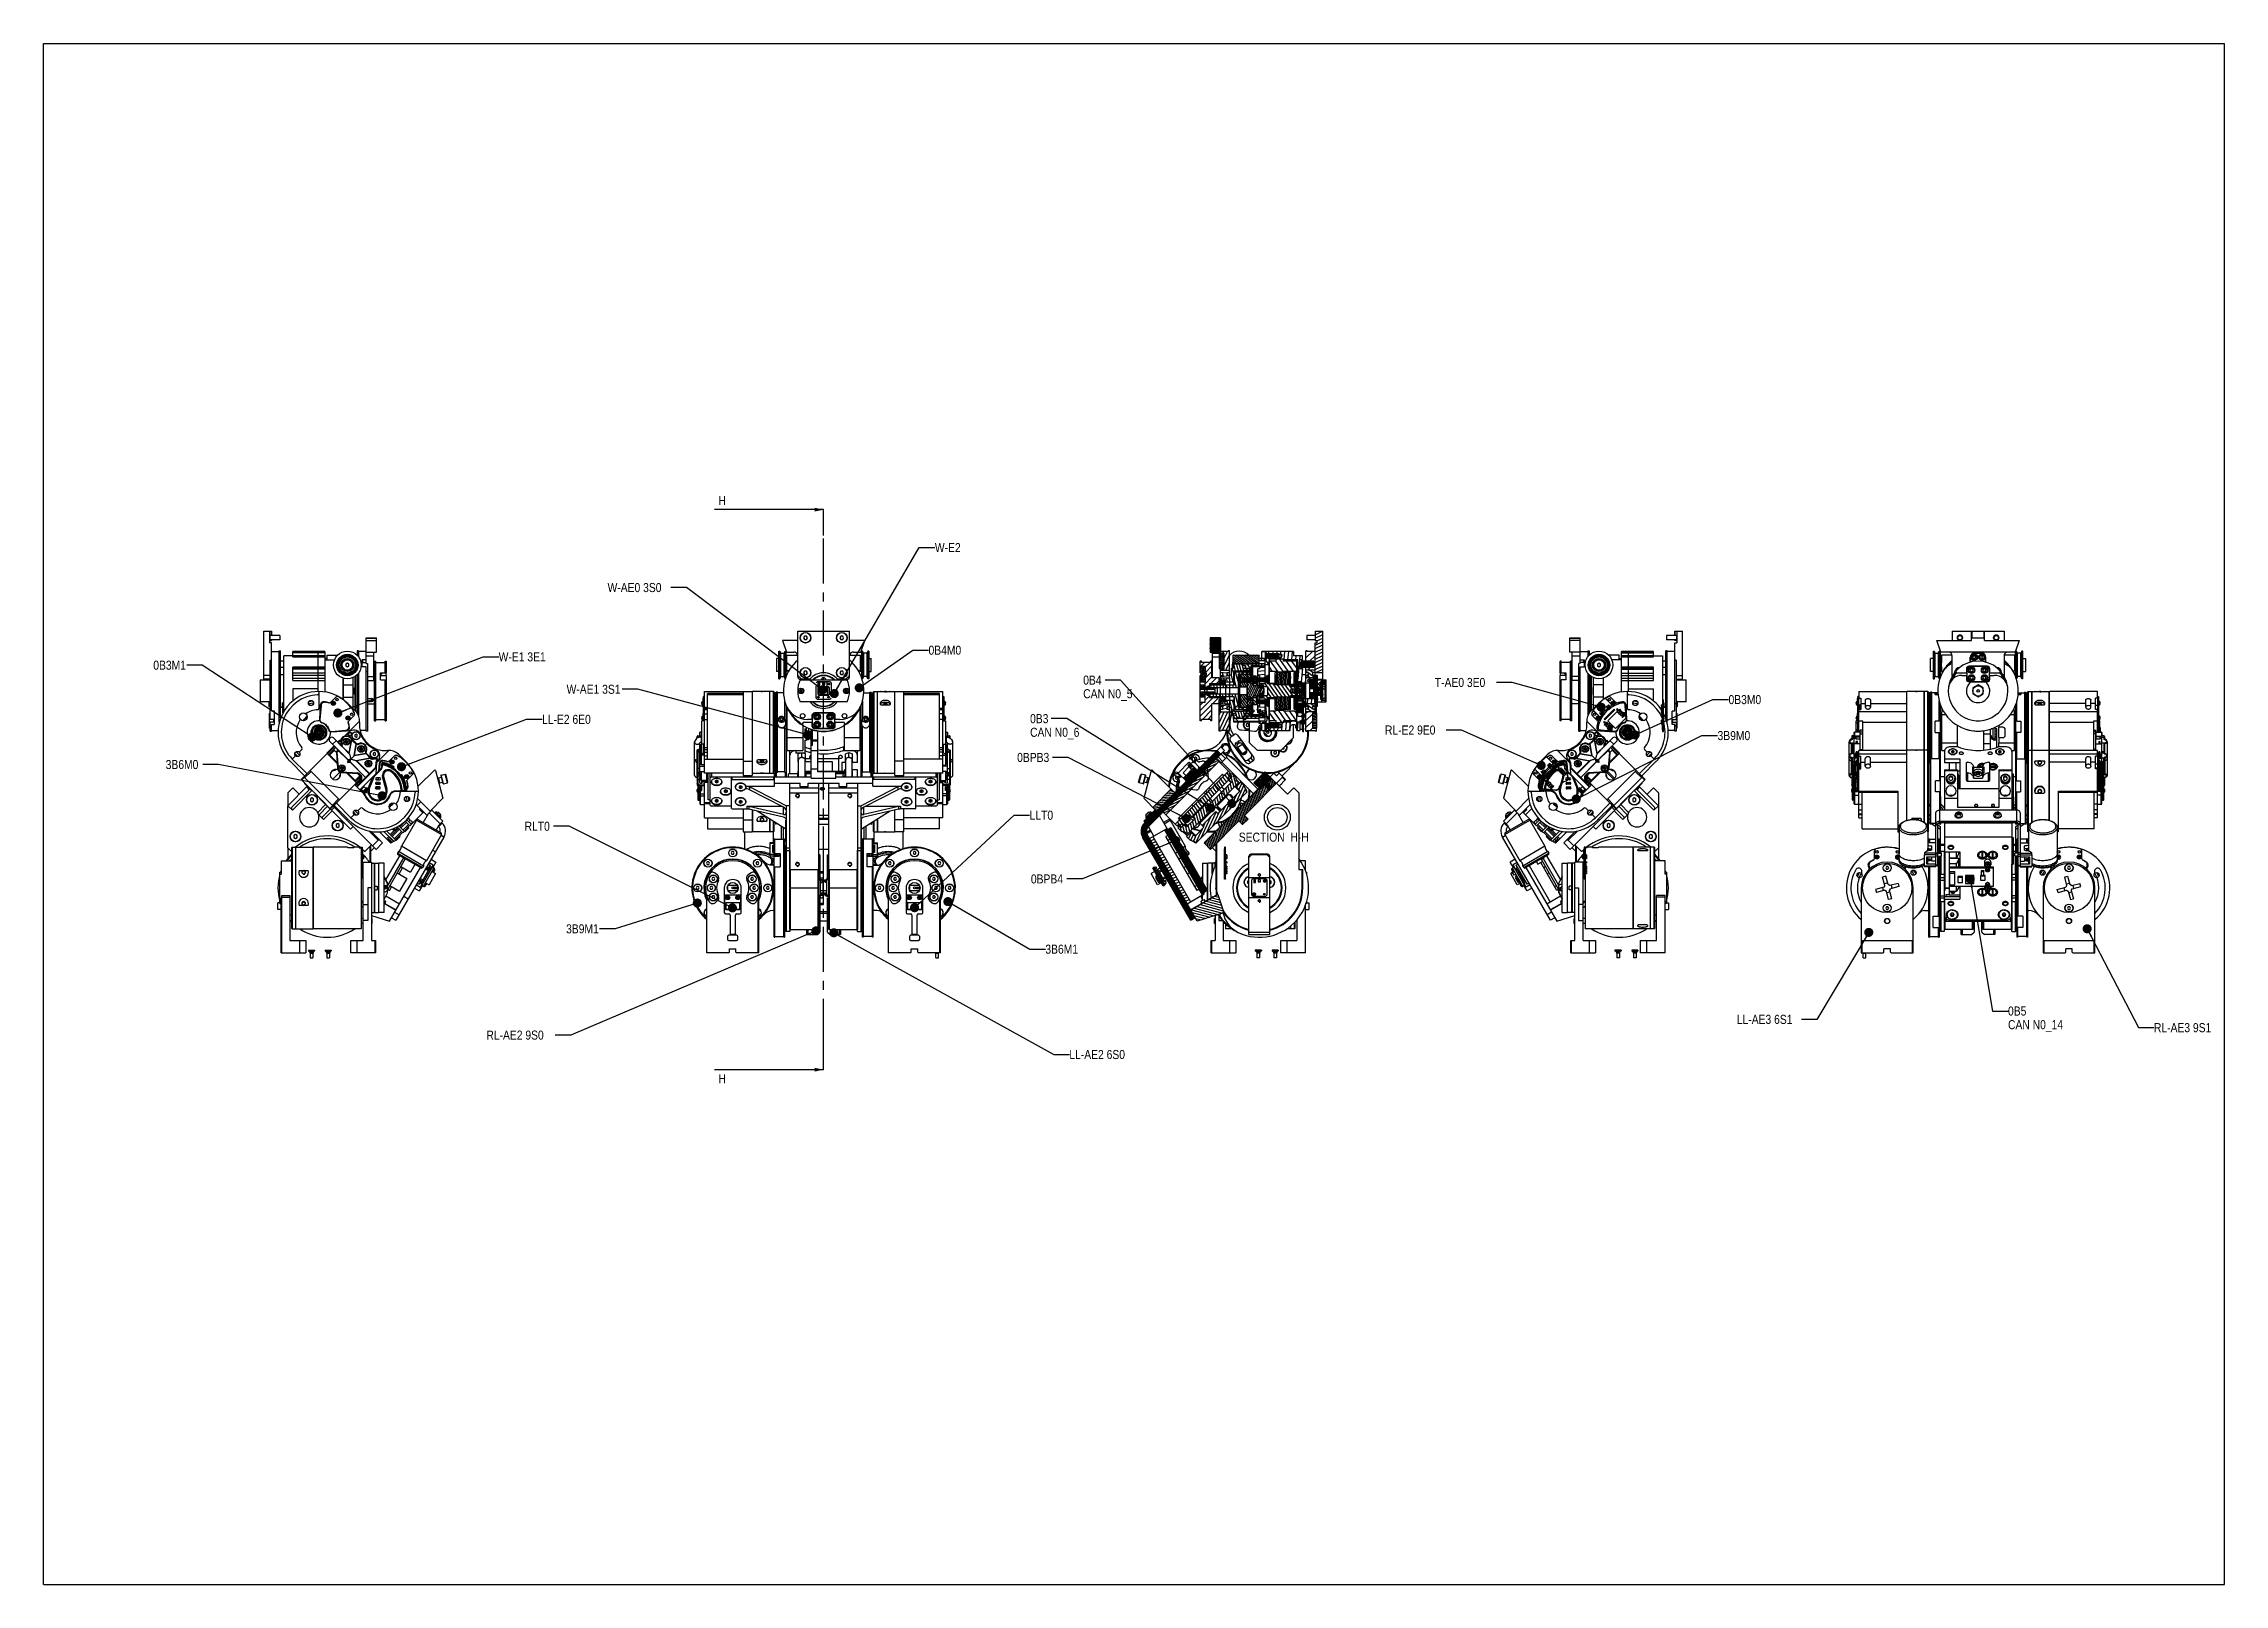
# Model space of a CAD drawing. Header units: millimetres. Extents: x 0 to 841, y 0 to 594.
import ezdxf

# ---------------------------------------------------------------- set-up
doc = ezdxf.new("R2010")
doc.units = ezdxf.units.MM
doc.header["$LTSCALE"] = 46.255
doc.linetypes.add('CENTER', pattern=[0.6, 0.375, -0.075, 0.075, -0.075])
doc.linetypes.add('HIDDEN', pattern=[0.2, 0.1, -0.1])
doc.layers.get('0').update_dxf_attribs({"linetype": 'CONTINUOUS'})
for name, color, linetype in [('02___PRT_ALL_AXES', 7, 'CONTINUOUS'), ('APSF_BLANK_LAYER', 7, 'CONTINUOUS'), ('AXIS', 7, 'CONTINUOUS'), ('COSMETIC', 7, 'CONTINUOUS'), ('DCURVE', 7, 'CONTINUOUS'), ('DEFAULT_1', 7, 'CENTER'), ('DEFAULT_2', 8, 'HIDDEN'), ('NOTE', 7, 'CONTINUOUS')]:
    doc.layers.add(name, color=color, linetype=linetype)
doc.styles.get("Standard").update_dxf_attribs({"font": 'txt', "width": 0.85})
doc.styles.add('TEXTSTYLE_2', font='txt', dxfattribs={"width": 0.85})
doc.dimstyles.get("Standard").update_dxf_attribs({"dimtxt": 3.5, "dimasz": 3.5, "dimexe": 1.5, "dimexo": 1, "dimtad": 1, "dimtxsty": 'STANDARD', "dimblk": '_FILLED', "dimblk1": '_FILLED', "dimblk2": '_FILLED', "dimcen": 0.09, "dimadec": 0, "dimazin": 0, "dimtol": 1, "dimtp": 0.01, "dimtm": 0.01, "dimtfac": 1, "dimtofl": 0, "dimtmove": 0, "dimatfit": 3, "dimldrblk": '_FILLED', "dimfxl": 1, "dimtolj": 1, "dimarcsym": 0})

msp = doc.modelspace()

# ---------------------------------------------------------------- texts
at = {"color": 7, "linetype": 'CONTINUOUS', "char_height": 3.5, "width": 2.975, "attachment_point": 1, "line_spacing_factor": 0.9}
for insert in [(260.24, 419.58), (260.24, 196.68)]:
    msp.add_mtext('H', dxfattribs=dict(at, insert=insert))
at = {"color": 2, "linetype": 'CONTINUOUS', "insert": (343.71, 401.45), "char_height": 3.5, "width": 15.4328, "attachment_point": 1, "line_spacing_factor": 0.9, "style": 'TEXTSTYLE_2'}
msp.add_mtext('W-E2', dxfattribs=at)
at = {"layer": 'NOTE', "color": 2, "linetype": 'CONTINUOUS', "char_height": 3.5, "attachment_point": 1, "line_spacing_factor": 0.9, "style": 'TEXTSTYLE_2'}
for s, insert, width in [('W-AE0 3S0', (217.49, 386.05), 36.6297), ('0B4M0', (341.26, 361.9), 21.9406), ('0B3M1', (42.29, 356.12), 19.3375), ('W-E1 3E1', (175.49, 359.33), 27.7047), ('W-AE1 3S1', (201.69, 346.85), 32.1672), ('0B4\\PCAN N0_5\\P ', (400.91, 350.37), 33.4688), ('T-AE0 3E0', (536.51, 349.47), 35.7), ('0B3M0', (649.77, 342.86), 21.5688), ('LL-E2 6E0', (192.22, 335.25), 35.1422), ('0B3\\PCAN N0_6', (380.43, 335.51), 33.4688), ('RL-E2 9E0', (517.29, 331.12), 35.3281), ('3B9M0', (645.54, 328.99), 21.5688), ('0BPB3', (375.43, 320.55), 20.4531), ('3B6M0', (47.08, 317.83), 21.5688), ('LLT0', (380.25, 298.29), 16.5484), ('RLT0', (185.49, 294.02), 16.7344), ('0BPB4', (380.73, 273.71), 20.825), ('3B9M1', (201.49, 254.48), 19.3375), ('3B6M1', (386.31, 246.64), 19.3375), ('LL-AE3 6S1', (652.97, 219.58), 37.3734), ('0B5\\PCAN N0_14', (757.56, 222.79), 35.7), ('RL-AE2 9S0', (170.75, 213.51), 39.7906), ('RL-AE3 9S1', (813.84, 216.38), 37.5594), ('LL-AE2 6S0', (395.57, 206.03), 39.6047)]:
    msp.add_mtext(s, dxfattribs=dict(at, insert=insert, width=width))
at = {"layer": 'NOTE', "color": 2, "linetype": 'CONTINUOUS', "insert": (487.88, 289.82), "char_height": 3.5, "width": 35.7, "attachment_point": 3, "line_spacing_factor": 0.9}
msp.add_mtext('SECTION  H-H', dxfattribs=at)

# ---------------------------------------------------------------- blocks, each defined once
blk = doc.blocks.new('_FILLED')
at = {"color": 0, "linetype": 'BYBLOCK'}
blk.add_solid([(0, 0), (-1, 0.21), (-1, -0.21)], dxfattribs=at)

# ---------------------------------------------------------------- linework, layer by layer
at = {"color": 7, "linetype": 'CONTINUOUS'}
for p, q in [((0, 0), (0, 594)), ((0, 594), (841, 594)), ((841, 0), (841, 594)), ((84.9, 348.95), (84.9, 367.45)), ((84.9, 367.45), (87.85, 367.45)), ((87.15, 367.45), (87.15, 362.95)), ((87.25, 365.95), (87.15, 365.95)), ((87.15, 363.95), (87.85, 363.95)), ((87.9, 362.95), (87.15, 362.95)), ((87.25, 365.95), (87.25, 363.95)), ((91.05, 365.78), (87.25, 365.78)), ((91.05, 364.13), (87.25, 364.13)), ((87.73, 367.45), (87.73, 365.78)), ((87.73, 364.13), (87.73, 363.95)), ((87.85, 367.45), (87.85, 365.78)), ((87.85, 364.13), (87.85, 363.95)), ((87.9, 336.72), (87.9, 362.95)), ((91.05, 365.78), (91.05, 364.13)), ((124.41, 354.99), (124.41, 364.95)), ((124.41, 364.95), (128.41, 364.95)), ((124.41, 364.83), (128.41, 364.83)), ((124.41, 363.95), (128.41, 363.95)), ((128.41, 359.45), (128.41, 364.95)), ((284.96, 363.95), (286.46, 359.45)), ((290.81, 363.95), (284.96, 363.95)), ((290.81, 349.95), (290.81, 367.45)), ((290.81, 367.45), (310.81, 367.45)), ((293.44, 365.58), (293.08, 364.95)), ((293.08, 364.95), (293.44, 364.33)), ((294.17, 365.58), (293.44, 365.58)), ((293.44, 364.33), (294.17, 364.33)), ((294.53, 364.95), (294.17, 365.58)), ((294.17, 364.33), (294.53, 364.95)), ((307.44, 365.58), (307.08, 364.95)), ((307.08, 364.95), (307.44, 364.33)), ((308.17, 365.58), (307.44, 365.58)), ((307.44, 364.33), (308.17, 364.33)), ((308.53, 364.95), (308.17, 365.58)), ((308.17, 364.33), (308.53, 364.95)), ((310.81, 349.95), (310.81, 367.45)), ((316.66, 363.95), (310.81, 363.95)), ((315.15, 359.45), (316.66, 363.95)), ((449.82, 364.95), (449.82, 359.45)), ((453.82, 364.95), (449.82, 364.95)), ((453.82, 364.95), (453.82, 358.83)), ((487.17, 365.78), (487.17, 364.13)), ((490.37, 365.78), (487.17, 365.78)), ((490.37, 364.13), (487.17, 364.13)), ((490.32, 348.95), (490.32, 362.95)), ((490.32, 362.95), (491.07, 362.95)), ((490.37, 367.45), (490.37, 363.95)), ((490.37, 367.45), (493.32, 367.45)), ((490.37, 363.95), (491.07, 363.95)), ((491.07, 363.95), (491.07, 362.95)), ((493.32, 348.95), (493.32, 367.45)), ((588.54, 359.45), (588.54, 364.95)), ((588.54, 364.95), (592.54, 364.95)), ((588.54, 364.83), (592.54, 364.83)), ((592.54, 363.95), (588.54, 363.95)), ((592.54, 354.99), (592.54, 364.95)), ((625.9, 365.78), (625.9, 364.13)), ((629.7, 365.78), (625.9, 365.78)), ((629.7, 364.13), (625.9, 364.13)), ((629.05, 336.7), (629.05, 362.95)), ((629.05, 362.95), (629.8, 362.95)), ((629.1, 365.78), (629.1, 367.45)), ((629.1, 367.45), (632.05, 367.45)), ((629.1, 363.95), (629.1, 364.13)), ((629.8, 363.95), (629.1, 363.95)), ((629.22, 365.78), (629.22, 367.45)), ((629.22, 363.95), (629.22, 364.13)), ((629.7, 365.95), (629.7, 363.95)), ((629.8, 365.95), (629.7, 365.95)), ((629.8, 367.45), (629.8, 362.95)), ((632.05, 348.95), (632.05, 367.45)), ((731.68, 359.45), (730.17, 363.95)), ((730.17, 363.95), (743.52, 363.95)), ((736.02, 367.45), (736.02, 363.95)), ((736.02, 367.45), (756.02, 367.45)), ((743.52, 363.95), (743.52, 367.45)), ((743.65, 364.95), (743.52, 364.83)), ((743.65, 367.45), (743.65, 364.95)), ((743.65, 364.95), (748.4, 364.95)), ((748.4, 364.95), (748.4, 367.45)), ((748.52, 364.83), (748.4, 364.95)), ((748.52, 363.95), (748.52, 367.45)), ((748.52, 363.95), (761.87, 363.95)), ((756.02, 367.45), (756.02, 363.95)), ((761.87, 363.95), (760.37, 359.45)), ((87.4, 333.45), (87.4, 356.29)), ((87.4, 356.29), (87.9, 356.29)), ((87.9, 359.7), (90.9, 359.7)), ((90.9, 332.38), (90.9, 359.95)), ((90.9, 359.95), (91.4, 359.95)), ((91.4, 333.95), (91.4, 359.95)), ((92.7, 355.95), (91.4, 355.95)), ((92.7, 353.45), (91.4, 353.45)), ((92.7, 336.63), (92.7, 357.95)), ((96.15, 357.63), (96.15, 359.7)), ((96.15, 359.7), (108.4, 359.7)), ((108.4, 359.68), (96.15, 359.68)), ((108.4, 359.18), (96.15, 359.18)), ((96.15, 358.11), (108.4, 358.11)), ((96.15, 357.63), (108.4, 357.63)), ((96.15, 348.51), (96.15, 353.57)), ((108.4, 353.57), (96.15, 353.57)), ((108.4, 353.25), (96.15, 353.25)), ((105.7, 359.7), (105.7, 344.19)), ((108.4, 359.7), (108.4, 344.04)), ((108.4, 356.45), (112.23, 356.45)), ((109.4, 356.45), (109.4, 358.2)), ((109.4, 358.2), (113.39, 358.2)), ((117.13, 355.17), (116.5, 354.81)), ((116.5, 354.81), (116.5, 354.09)), ((116.5, 354.09), (117.13, 353.73)), ((117.75, 354.81), (117.13, 355.17)), ((117.13, 353.73), (117.75, 354.09)), ((117.75, 354.09), (117.75, 354.81)), ((120.91, 359.95), (120.91, 358.16)), ((121.41, 359.95), (120.91, 359.95)), ((121.41, 359.95), (121.41, 357.58)), ((124.41, 359.7), (121.41, 359.7)), ((122.91, 353.72), (122.91, 356.45)), ((124.41, 356.45), (122.91, 356.45)), ((122.91, 355.45), (124.41, 355.45)), ((124.41, 353.72), (122.91, 353.72)), ((124.41, 359.45), (128.41, 359.45)), ((124.41, 357.95), (127.41, 357.95)), ((124.41, 354.99), (124.91, 354.99)), ((124.41, 328.95), (124.41, 353.72)), ((124.91, 354.99), (124.91, 328.95)), ((127.41, 348.45), (127.41, 359.45)), ((127.66, 332.95), (127.66, 355.95)), ((127.66, 355.95), (128.16, 355.95)), ((128.16, 332.95), (128.16, 355.95)), ((128.16, 355.45), (131.66, 355.45)), ((131.66, 351.45), (131.66, 355.95)), ((131.66, 355.95), (132.16, 355.95)), ((132.16, 355.95), (132.16, 351.45)), ((282.59, 356.95), (282.59, 351.95)), ((283.59, 356.95), (282.59, 356.95)), ((283.59, 349.15), (283.59, 359.75)), ((283.59, 359.75), (283.97, 359.75)), ((283.97, 349.15), (283.97, 359.75)), ((283.97, 359.75), (284.34, 358.95)), ((284.34, 349.95), (284.34, 358.95)), ((284.34, 358.95), (285.59, 358.95)), ((285.59, 358.95), (285.97, 359.75)), ((285.59, 349.95), (285.59, 358.95)), ((285.97, 349.15), (285.97, 359.75)), ((285.97, 359.75), (286.34, 359.75)), ((286.34, 349.98), (286.34, 359.75)), ((286.46, 359.45), (289.31, 359.45)), ((286.68, 352.2), (286.68, 358.2)), ((286.68, 358.2), (290.81, 358.2)), ((310.81, 358.2), (314.93, 358.2)), ((312.31, 359.45), (315.15, 359.45)), ((314.93, 358.2), (314.93, 352.2)), ((315.43, 359.75), (315.43, 349.55)), ((315.81, 359.75), (315.43, 359.75)), ((315.81, 359.75), (315.81, 349.15)), ((316.18, 358.95), (315.81, 359.75)), ((316.18, 358.95), (316.18, 349.95)), ((317.43, 358.95), (316.18, 358.95)), ((317.81, 359.75), (317.43, 358.95)), ((317.43, 358.95), (317.43, 349.95)), ((317.81, 359.75), (317.81, 349.15)), ((318.18, 359.75), (317.81, 359.75)), ((318.18, 359.75), (318.18, 349.15)), ((318.18, 356.95), (319.18, 356.95)), ((319.18, 351.95), (319.18, 356.95)), ((446.07, 351.45), (446.07, 355.95)), ((446.57, 355.95), (446.07, 355.95)), ((446.07, 353.95), (448.07, 353.95)), ((446.32, 353.83), (446.32, 348.08)), ((446.32, 353.83), (448.07, 353.83)), ((446.57, 355.45), (446.57, 355.95)), ((450.07, 355.45), (446.57, 355.45)), ((448.07, 351.38), (448.07, 353.95)), ((449.82, 359.45), (450.82, 359.45)), ((450.07, 355.45), (450.07, 355.95)), ((450.57, 355.95), (450.07, 355.95)), ((450.57, 349.45), (450.57, 355.95)), ((450.82, 349.45), (450.82, 359.45)), ((450.82, 358.95), (455.32, 358.95)), ((453.32, 357.45), (450.82, 357.45)), ((453.32, 358.83), (453.32, 353.08)), ((453.32, 358.83), (455.32, 358.83)), ((456.82, 359.7), (453.82, 359.7)), ((455.18, 356.45), (455.32, 356.45)), ((455.18, 355.45), (455.32, 355.45)), ((455.32, 352.95), (455.32, 358.95)), ((456.82, 359.95), (456.82, 359.7)), ((457.32, 359.95), (456.82, 359.95)), ((457.32, 352.31), (457.32, 359.95)), ((458.84, 355.35), (458.69, 355.2)), ((458.69, 355.2), (458.69, 353.2)), ((458.72, 355.23), (458.72, 358.2)), ((458.72, 358.2), (468.82, 358.2)), ((458.72, 356.45), (458.97, 356.45)), ((458.84, 355.35), (458.84, 353.2)), ((458.94, 355.35), (458.84, 355.35)), ((458.94, 353.2), (458.94, 356.45)), ((458.97, 356.2), (458.94, 356.2)), ((458.94, 354.95), (462.69, 354.95)), ((458.97, 355), (458.97, 356.45)), ((458.97, 355), (468.82, 355)), ((462.69, 355), (462.69, 354.18)), ((462.72, 354.6), (462.69, 354.6)), ((463.31, 354.18), (462.69, 354.18)), ((462.72, 354.18), (462.72, 355)), ((462.72, 354.95), (468.82, 354.95)), ((462.72, 354.35), (462.85, 354.23)), ((462.85, 354.18), (462.85, 354.23)), ((462.85, 354.23), (463.47, 354.23)), ((463.44, 354.05), (463.31, 354.18)), ((463.44, 353.31), (463.31, 353.18)), ((463.44, 353.18), (463.44, 354.05)), ((463.47, 354.23), (463.47, 353.18)), ((465.67, 350.2), (465.67, 354.2)), ((465.67, 354.2), (468.7, 354.2)), ((466.02, 350.2), (466.02, 353.95)), ((471.07, 353.95), (466.02, 353.95)), ((466.27, 349.45), (466.27, 353.7)), ((471.07, 353.7), (466.27, 353.7)), ((468.82, 354.33), (468.7, 354.2)), ((468.7, 353.95), (468.7, 354.2)), ((468.82, 353.95), (468.82, 358.2)), ((471.07, 356.95), (468.82, 356.95)), ((471.07, 356.08), (468.82, 356.08)), ((471.07, 354.83), (468.82, 354.83)), ((468.92, 353.45), (468.92, 352.95)), ((470.92, 353.45), (468.92, 353.45)), ((469.82, 356.95), (469.82, 359.7)), ((482.07, 359.7), (469.82, 359.7)), ((469.82, 359.65), (471.07, 359.65)), ((470.92, 353.45), (470.92, 349.39)), ((471.07, 359.65), (471.07, 357.95)), ((471.07, 359.65), (472.02, 358.7)), ((471.07, 356.25), (472.02, 357.2)), ((471.07, 350.2), (471.07, 356.95)), ((472.57, 354.45), (471.07, 354.45)), ((471.17, 356.45), (471.17, 359.45)), ((471.27, 359.45), (471.17, 359.45)), ((471.17, 358.45), (471.77, 358.45)), ((471.17, 357.95), (471.77, 357.95)), ((471.17, 357.45), (471.77, 357.45)), ((471.27, 356.45), (471.17, 356.45)), ((471.77, 357.45), (471.77, 358.45)), ((471.97, 358.75), (472.52, 358.75)), ((471.97, 357.15), (472.52, 357.15)), ((472.77, 358.7), (472.02, 358.7)), ((472.77, 357.2), (472.02, 357.2)), ((472.52, 356.75), (472.52, 359.7)), ((472.52, 358.58), (477.27, 358.58)), ((472.52, 357.33), (477.27, 357.33)), ((478.18, 356.75), (472.52, 356.75)), ((472.57, 347.35), (472.57, 356.2)), ((472.82, 356.2), (472.57, 356.2)), ((472.69, 354.6), (472.57, 354.6)), ((472.69, 353.35), (472.57, 353.35)), ((472.69, 354.6), (472.69, 353.35)), ((472.77, 358.58), (472.77, 358.7)), ((472.77, 357.2), (472.77, 357.33)), ((472.78, 347.35), (472.78, 355.95)), ((475.32, 355.95), (472.78, 355.95)), ((472.82, 355.95), (472.82, 356.75)), ((475.32, 355.95), (475.32, 356.75)), ((476.17, 357.33), (476.17, 358.58)), ((476.52, 357.2), (476.52, 358.7)), ((477.27, 357.33), (477.27, 358.58)), ((477.27, 358.58), (477.65, 357.95)), ((477.27, 357.33), (477.65, 357.95)), ((478.18, 355.95), (478.18, 356.75)), ((483.62, 356.45), (478.18, 356.45)), ((483.26, 355.95), (478.18, 355.95)), ((482.07, 359.7), (482.07, 357.95)), ((485.52, 357.95), (482.07, 357.95)), ((483.26, 347.61), (483.26, 355.95)), ((483.62, 347.95), (483.62, 356.45)), ((484.27, 356.45), (484.27, 352.95)), ((485.52, 356.45), (484.27, 356.45)), ((485.05, 353.64), (484.27, 353.64)), ((489.82, 355.95), (485.14, 355.95)), ((489.82, 353.45), (485.14, 353.45)), ((485.52, 355.95), (485.52, 357.95)), ((485.52, 350.7), (485.52, 353.45)), ((486.82, 355.95), (486.82, 359.95)), ((487.32, 359.95), (486.82, 359.95)), ((486.82, 352.31), (486.82, 353.45)), ((487.32, 359.7), (487.32, 359.95)), ((490.32, 359.7), (487.32, 359.7)), ((489.82, 355.84), (489.42, 355.95)), ((489.82, 353.56), (489.42, 353.45)), ((489.82, 353.45), (489.82, 355.95)), ((584.79, 351.45), (584.79, 355.95)), ((585.29, 355.95), (584.79, 355.95)), ((585.29, 351.45), (585.29, 355.95)), ((588.79, 355.45), (585.29, 355.45)), ((592.54, 359.45), (588.54, 359.45)), ((588.79, 332.95), (588.79, 355.95)), ((589.29, 355.95), (588.79, 355.95)), ((589.29, 332.95), (589.29, 355.95)), ((589.54, 348.45), (589.54, 359.45)), ((589.54, 357.95), (592.54, 357.95)), ((592.04, 328.95), (592.04, 354.99)), ((592.54, 354.99), (592.04, 354.99)), ((592.54, 359.7), (595.54, 359.7)), ((592.54, 356.45), (594.04, 356.45)), ((594.04, 355.45), (592.54, 355.45)), ((592.54, 328.95), (592.54, 353.72)), ((592.54, 353.72), (594.04, 353.72)), ((594.04, 356.45), (594.04, 353.72)), ((595.54, 359.95), (595.54, 357.58)), ((595.54, 359.95), (596.04, 359.95)), ((596.04, 359.95), (596.04, 358.16)), ((599.82, 355.17), (599.2, 354.81)), ((599.2, 354.81), (599.2, 354.09)), ((599.2, 354.09), (599.82, 353.73)), ((600.45, 354.81), (599.82, 355.17)), ((599.82, 353.73), (600.45, 354.09)), ((600.45, 354.09), (600.45, 354.81)), ((607.55, 358.2), (603.56, 358.2)), ((608.55, 356.45), (604.72, 356.45)), ((607.55, 356.45), (607.55, 358.2)), ((608.55, 344.04), (608.55, 359.7)), ((620.8, 359.7), (608.55, 359.7)), ((608.55, 359.68), (620.8, 359.68)), ((608.55, 359.18), (620.8, 359.18)), ((608.55, 358.11), (620.8, 358.11)), ((608.55, 357.63), (620.8, 357.63)), ((620.8, 353.57), (608.55, 353.57)), ((608.55, 353.25), (620.8, 353.25)), ((611.25, 344.19), (611.25, 359.7)), ((620.8, 357.63), (620.8, 359.7)), ((620.8, 348.51), (620.8, 353.57)), ((624.25, 357.95), (624.25, 336.63)), ((625.55, 355.95), (624.25, 355.95)), ((625.55, 353.45), (624.25, 353.45)), ((625.55, 333.93), (625.55, 359.95)), ((626.05, 359.95), (625.55, 359.95)), ((626.05, 332.36), (626.05, 359.95)), ((629.05, 359.7), (626.05, 359.7)), ((629.55, 356.29), (629.05, 356.29)), ((629.55, 356.29), (629.55, 333.45)), ((727.65, 351.95), (727.65, 356.95)), ((728.65, 356.95), (727.65, 356.95)), ((728.65, 359.75), (728.65, 349.15)), ((728.65, 359.75), (729.02, 359.75)), ((729.02, 359.75), (729.02, 349.15)), ((729.02, 359.75), (729.4, 358.95)), ((729.4, 358.95), (729.4, 349.95)), ((729.4, 358.95), (730.65, 358.95)), ((730.65, 358.95), (731.02, 359.75)), ((730.65, 358.95), (730.65, 349.95)), ((731.02, 359.75), (731.02, 349.15)), ((731.02, 359.75), (731.4, 359.75)), ((731.4, 359.75), (731.4, 349.55)), ((760.37, 359.45), (731.68, 359.45)), ((731.9, 358.2), (731.9, 355.22)), ((736, 358.2), (731.9, 358.2)), ((731.9, 353.69), (731.9, 352.2)), ((736.02, 350.11), (736.02, 357.95)), ((749.52, 353.95), (742.52, 353.95)), ((749.15, 353.83), (742.9, 353.83)), ((743.02, 355.54), (743.02, 357.45)), ((743.15, 357.58), (743.15, 355.57)), ((744.52, 358.03), (744.02, 357.74)), ((744.02, 357.74), (744.02, 357.16)), ((744.02, 357.16), (744.52, 356.87)), ((747.65, 358.83), (744.4, 358.83)), ((744.52, 358.95), (747.52, 358.95)), ((745.02, 357.74), (744.52, 358.03)), ((744.52, 356.87), (745.02, 357.16)), ((745.02, 357.16), (745.02, 357.74)), ((747.52, 358.03), (747.02, 357.74)), ((747.02, 357.74), (747.02, 357.16)), ((747.02, 357.16), (747.52, 356.87)), ((748.02, 357.74), (747.52, 358.03)), ((747.52, 356.87), (748.02, 357.16)), ((748.02, 357.16), (748.02, 357.74)), ((748.9, 355.57), (748.9, 357.58)), ((749.02, 355.54), (749.02, 357.45)), ((756.02, 357.95), (756.02, 350.11)), ((760.15, 358.2), (756.05, 358.2)), ((760.15, 355.22), (760.15, 358.2)), ((760.15, 352.2), (760.15, 353.69)), ((760.49, 350), (760.49, 359.75)), ((760.86, 359.75), (760.49, 359.75)), ((760.86, 349.15), (760.86, 359.75)), ((761.24, 358.95), (760.86, 359.75)), ((761.24, 349.95), (761.24, 358.95)), ((762.49, 358.95), (761.24, 358.95)), ((762.86, 359.75), (762.49, 358.95)), ((762.49, 349.95), (762.49, 358.95)), ((762.86, 349.15), (762.86, 359.75)), ((763.24, 359.75), (762.86, 359.75)), ((763.24, 349.15), (763.24, 359.75)), ((763.24, 356.95), (764.24, 356.95)), ((764.24, 356.95), (764.24, 351.95)), ((83.55, 348.7), (83.55, 340.2)), ((83.55, 348.7), (87.4, 348.7)), ((87.4, 350.45), (84.9, 350.45)), ((87.4, 348.95), (84.9, 348.95)), ((86.9, 348.95), (86.9, 348.7)), ((87.03, 348.95), (87.03, 348.7)), ((108.4, 352.8), (96.15, 352.8)), ((108.4, 351.33), (96.15, 351.33)), ((108.4, 350.38), (96.15, 350.38)), ((96.15, 349.31), (108.4, 349.31)), ((96.15, 348.51), (108.4, 348.51)), ((96.15, 345.25), (96.15, 340.62)), ((105.7, 345.25), (96.15, 345.25)), ((115.5, 349.41), (115.5, 341.13)), ((115.54, 345.08), (115.5, 345.08)), ((119.39, 345.83), (119.29, 345.83)), ((119.39, 345.83), (119.39, 343.08)), ((119.39, 345.83), (119.54, 345.68)), ((119.54, 345.68), (119.54, 343.23)), ((120.04, 350.02), (120.04, 336.84)), ((120.29, 350.2), (120.29, 336.59)), ((120.91, 350.74), (120.91, 335.86)), ((121.41, 351.33), (121.41, 334.99)), ((124.91, 351.75), (124.41, 351.75)), ((124.91, 349.95), (127.41, 349.95)), ((124.91, 348.45), (127.41, 348.45)), ((127.41, 349.45), (127.66, 349.45)), ((129.91, 348.69), (129.91, 351.45)), ((129.91, 351.45), (132.16, 351.45)), ((129.91, 350.45), (132.16, 350.45)), ((129.91, 348.69), (131.66, 348.69)), ((131.66, 352.29), (132.16, 352.29)), ((131.66, 332.95), (131.66, 348.69)), ((131.66, 345.91), (132.16, 345.91)), ((131.91, 351.45), (131.91, 350.45)), ((132.16, 350.45), (132.16, 332.95)), ((283.59, 351.95), (282.59, 351.95)), ((283.59, 349.15), (283.97, 349.15)), ((283.97, 349.15), (284.34, 349.95)), ((284.34, 349.95), (285.59, 349.95)), ((285.59, 349.95), (285.97, 349.15)), ((285.97, 349.15), (286.04, 349.15)), ((287.39, 352.2), (286.68, 352.2)), ((290.81, 350.45), (292.31, 348.95)), ((291.75, 348.7), (309.86, 348.7)), ((291.81, 348.95), (292.31, 348.95)), ((291.94, 344.93), (291.94, 344.57)), ((292, 344.69), (291.94, 344.93)), ((292.17, 344.93), (291.94, 344.93)), ((292.11, 344.69), (292.17, 344.93)), ((292.17, 344.57), (292.17, 344.93)), ((293.44, 352.08), (293.08, 351.45)), ((293.08, 351.45), (293.44, 350.83)), ((294.17, 352.08), (293.44, 352.08)), ((293.44, 350.83), (294.17, 350.83)), ((294.53, 351.45), (294.17, 352.08)), ((294.17, 350.83), (294.53, 351.45)), ((300.69, 348.93), (300.69, 348.7)), ((300.74, 348.7), (300.69, 348.93)), ((300.92, 348.93), (300.69, 348.93)), ((300.87, 348.7), (300.92, 348.93)), ((300.92, 348.7), (300.92, 348.93)), ((307.44, 352.08), (307.08, 351.45)), ((307.08, 351.45), (307.44, 350.83)), ((308.17, 352.08), (307.44, 352.08)), ((307.44, 350.83), (308.17, 350.83)), ((308.53, 351.45), (308.17, 352.08)), ((308.17, 350.83), (308.53, 351.45)), ((309.31, 348.95), (310.81, 350.45)), ((309.31, 348.95), (309.81, 348.95)), ((309.44, 344.93), (309.44, 344.57)), ((309.5, 344.69), (309.44, 344.93)), ((309.67, 344.93), (309.44, 344.93)), ((309.61, 344.69), (309.67, 344.93)), ((309.67, 344.57), (309.67, 344.93)), ((314.93, 352.2), (314.22, 352.2)), ((315.81, 349.15), (315.57, 349.15)), ((316.18, 349.95), (315.81, 349.15)), ((317.43, 349.95), (316.18, 349.95)), ((317.81, 349.15), (317.43, 349.95)), ((318.18, 349.15), (317.81, 349.15)), ((318.18, 351.95), (319.18, 351.95)), ((446.07, 352.95), (446.32, 352.95)), ((446.32, 351.45), (446.07, 351.45)), ((446.07, 332.95), (446.07, 350.45)), ((446.32, 350.45), (446.07, 350.45)), ((446.07, 348.95), (446.32, 348.95)), ((446.07, 347.95), (448.07, 347.95)), ((446.25, 346.76), (446.07, 346.45)), ((451.82, 344.95), (446.07, 344.95)), ((446.25, 346.76), (447.82, 346.76)), ((446.32, 348.08), (448.07, 348.08)), ((447.82, 347.95), (447.82, 345.7)), ((448.57, 345.83), (447.82, 345.83)), ((451.82, 345.7), (447.82, 345.7)), ((447.82, 343.4), (447.82, 345.5)), ((448.07, 351.45), (448.32, 351.45)), ((448.07, 347.95), (448.07, 350.52)), ((448.07, 350.45), (448.32, 350.45)), ((448.32, 351.45), (448.32, 350.45)), ((448.57, 346.2), (448.57, 345.7)), ((449.69, 346.2), (448.57, 346.2)), ((448.69, 342.7), (448.69, 346.2)), ((452.69, 345.5), (448.69, 345.5)), ((449.57, 347.18), (449.57, 346.2)), ((453.82, 347.18), (449.57, 347.18)), ((453.82, 346.75), (449.57, 346.75)), ((449.69, 346.2), (449.69, 346.7)), ((459.19, 346.7), (449.69, 346.7)), ((453.32, 349.45), (450.57, 349.45)), ((451.82, 343.2), (451.82, 345.7)), ((452.69, 343.2), (452.69, 345.7)), ((460.69, 345.7), (452.69, 345.7)), ((453.32, 353.08), (455.32, 353.08)), ((453.32, 347.7), (453.32, 349.45)), ((453.32, 348.45), (453.54, 348.45)), ((453.82, 347.7), (453.32, 347.7)), ((453.66, 349.45), (453.54, 349.33)), ((453.54, 347.7), (453.54, 349.33)), ((453.54, 348.7), (455.82, 348.7)), ((453.66, 349.45), (457.32, 349.45)), ((453.82, 349.45), (453.82, 353.08)), ((453.82, 352.95), (455.32, 352.95)), ((453.82, 352.45), (457.17, 352.45)), ((453.82, 351.53), (454.83, 351.53)), ((453.82, 350.45), (454.83, 350.45)), ((453.82, 346.8), (453.82, 348.6)), ((453.82, 348.2), (454.15, 348.2)), ((454.15, 347.23), (453.82, 347.23)), ((453.82, 346.7), (453.82, 346.79)), ((453.99, 347.71), (453.99, 347.23)), ((454.66, 350.99), (454.66, 350.45)), ((455.49, 348.2), (455.82, 348.2)), ((455.82, 347.23), (455.49, 347.23)), ((455.65, 347.71), (455.65, 347.23)), ((455.82, 346.7), (455.82, 348.7)), ((455.82, 347.95), (458.94, 347.95)), ((456.31, 351.53), (457.32, 351.53)), ((456.31, 350.45), (457.32, 350.45)), ((456.48, 350.99), (456.48, 350.45)), ((457.32, 352.7), (457.07, 352.45)), ((457.32, 349.45), (457.32, 352.3)), ((457.32, 350.7), (457.94, 350.7)), ((458.19, 353.2), (457.94, 352.95)), ((457.94, 352.95), (457.94, 350.7)), ((458.94, 353.2), (458.19, 353.2)), ((458.94, 346.7), (458.94, 352.2)), ((458.94, 352.2), (462.69, 352.2)), ((459.29, 351.7), (459.19, 351.6)), ((459.19, 351.6), (459.19, 346.7)), ((462.09, 351.7), (459.29, 351.7)), ((460.69, 350.95), (460.69, 337.95)), ((460.69, 350.95), (462.19, 350.95)), ((460.69, 350.55), (461.19, 350.55)), ((461.19, 349.84), (460.69, 349.84)), ((461.19, 347.7), (460.69, 347.7)), ((460.69, 346.45), (461.19, 346.45)), ((460.69, 345.95), (461.19, 345.95)), ((461.19, 350.78), (461.31, 350.91)), ((461.19, 338.12), (461.19, 350.78)), ((461.29, 344.45), (461.29, 345.75)), ((461.29, 345.75), (461.49, 345.75)), ((461.49, 350.91), (461.31, 350.91)), ((461.49, 350.95), (461.49, 345.75)), ((465.52, 349.33), (461.49, 349.33)), ((465.52, 348.08), (461.49, 348.08)), ((464.14, 345.95), (461.49, 345.95)), ((462.09, 351.7), (462.19, 351.6)), ((462.19, 350.95), (462.19, 351.7)), ((462.69, 351.7), (462.19, 351.7)), ((462.27, 348.08), (462.27, 349.33)), ((462.88, 353.18), (462.69, 352.99)), ((462.69, 351.7), (462.69, 353.18)), ((462.69, 353.18), (465.07, 353.18)), ((462.69, 352.42), (462.82, 352.29)), ((462.69, 350.8), (462.69, 351.7)), ((462.82, 351.69), (462.69, 351.56)), ((462.69, 350.99), (462.88, 350.8)), ((465.07, 350.8), (462.69, 350.8)), ((462.81, 352.15), (462.75, 352.09)), ((462.75, 351.62), (462.75, 352.09)), ((462.75, 351.9), (462.81, 351.83)), ((463.86, 352.15), (462.81, 352.15)), ((462.81, 351.83), (462.81, 351.68)), ((463.8, 351.83), (462.81, 351.83)), ((462.82, 352.29), (462.82, 352.15)), ((463.53, 352.29), (462.82, 352.29)), ((463.53, 351.69), (462.82, 351.69)), ((463.53, 352.15), (463.53, 352.29)), ((463.89, 351.83), (463.8, 351.83)), ((463.94, 352.15), (463.86, 352.15)), ((464.97, 351.76), (464.04, 351.76)), ((464.14, 350.8), (464.24, 350.7)), ((464.24, 346.05), (464.14, 345.95)), ((464.14, 344.45), (464.14, 345.95)), ((464.15, 352.15), (464.97, 352.15)), ((464.2, 351.83), (464.97, 351.83)), ((464.24, 338.2), (464.24, 350.7)), ((464.32, 347.08), (464.24, 347.08)), ((464.32, 345.81), (464.24, 345.81)), ((464.45, 350.8), (464.32, 350.68)), ((464.32, 349.33), (464.32, 350.68)), ((464.32, 349.58), (465.57, 349.58)), ((464.32, 338.23), (464.32, 348.08)), ((464.32, 347.83), (465.57, 347.83)), ((464.56, 352.15), (464.56, 352.29)), ((464.94, 352.29), (464.56, 352.29)), ((464.94, 351.69), (464.56, 351.69)), ((465.07, 352.99), (464.88, 353.18)), ((465.07, 350.99), (464.88, 350.8)), ((465.07, 352.42), (464.94, 352.29)), ((464.94, 352.15), (464.94, 352.29)), ((465.07, 351.56), (464.94, 351.69)), ((465.03, 352.09), (464.97, 352.15)), ((464.97, 351.83), (465.03, 351.9)), ((464.97, 351.83), (464.97, 351.76)), ((464.99, 351.78), (464.97, 351.76)), ((465.03, 351.82), (464.99, 351.78)), ((465.03, 351.74), (464.99, 351.78)), ((465.03, 351.82), (465.03, 352.09)), ((465.03, 351.74), (465.03, 351.6)), ((465.07, 350.8), (465.07, 353.18)), ((465.07, 352.99), (465.07, 352.42)), ((465.07, 352.2), (465.67, 352.2)), ((465.57, 351.7), (465.07, 351.7)), ((465.52, 349.33), (465.52, 349.45)), ((466.27, 349.45), (465.52, 349.45)), ((465.52, 347.95), (465.52, 348.08)), ((466.27, 347.95), (465.52, 347.95)), ((465.57, 349.45), (465.57, 351.7)), ((466.02, 350.2), (465.57, 350.2)), ((466.27, 349.55), (465.57, 349.55)), ((465.57, 347.2), (465.57, 347.95)), ((466.27, 347.85), (465.57, 347.85)), ((466.57, 347.2), (465.57, 347.2)), ((466.27, 347.2), (466.27, 347.95)), ((467.62, 350.08), (466.38, 350.08)), ((466.38, 347.33), (466.38, 347.2)), ((467.62, 347.33), (466.38, 347.33)), ((466.57, 347.2), (466.57, 346.45)), ((468.92, 346.45), (466.57, 346.45)), ((467.12, 348.08), (467.12, 349.33)), ((467.77, 349.33), (467.12, 349.33)), ((467.77, 348.7), (467.12, 348.7)), ((467.77, 348.08), (467.12, 348.08)), ((467.77, 349.93), (467.62, 350.08)), ((467.77, 347.48), (467.62, 347.33)), ((467.62, 347.33), (467.62, 346.45)), ((467.74, 346.45), (467.77, 346.48)), ((467.77, 346.48), (467.77, 349.93)), ((468.18, 348.08), (468.18, 349.33)), ((470.58, 349.33), (468.18, 349.33)), ((470.58, 348.08), (468.18, 348.08)), ((468.27, 349.33), (468.27, 352.95)), ((468.92, 352.95), (468.27, 352.95)), ((468.92, 350.33), (468.27, 350.33)), ((468.27, 346.45), (468.27, 348.08)), ((468.92, 350.33), (468.92, 349.33)), ((470.92, 349.39), (468.92, 349.39)), ((468.92, 345.83), (468.92, 348.08)), ((470.92, 348.01), (468.92, 348.01)), ((470.92, 347.2), (468.92, 347.2)), ((468.92, 346.83), (469.05, 346.7)), ((469.17, 345.83), (468.92, 345.83)), ((469.05, 346.7), (469.05, 345.83)), ((469.05, 346.7), (470.42, 346.7)), ((469.17, 345.45), (469.17, 346.65)), ((469.4, 346.33), (469.17, 346.33)), ((469.4, 345.75), (469.17, 345.75)), ((470.45, 345.45), (469.17, 345.45)), ((469.31, 345.75), (469.31, 346.04)), ((470.42, 346.33), (470.19, 346.33)), ((470.42, 345.75), (470.19, 345.75)), ((470.28, 345.75), (470.28, 346.04)), ((470.42, 345.45), (470.42, 346.7)), ((470.42, 346.2), (471.92, 346.2)), ((470.57, 345.33), (470.45, 345.45)), ((470.57, 345.33), (470.57, 343.58)), ((470.58, 349.33), (470.58, 349.45)), ((471.33, 349.45), (470.58, 349.45)), ((470.58, 347.95), (470.58, 348.08)), ((471.33, 347.95), (470.58, 347.95)), ((471.05, 350.2), (470.92, 350.08)), ((471.38, 349.5), (470.92, 349.5)), ((470.92, 348.01), (470.92, 347.2)), ((471.38, 347.9), (470.92, 347.9)), ((471.92, 350.2), (471.05, 350.2)), ((472.13, 350.25), (471.33, 349.45)), ((472.13, 347.15), (471.33, 347.95)), ((471.58, 348.2), (471.58, 349.2)), ((472.18, 349.2), (471.58, 349.2)), ((472.18, 348.7), (471.58, 348.7)), ((472.18, 348.2), (471.58, 348.2)), ((471.92, 350.2), (471.92, 350.45)), ((472.42, 350.45), (471.92, 350.45)), ((471.92, 346.2), (471.92, 342.7)), ((472.18, 350.2), (472.08, 350.2)), ((472.18, 347.2), (472.08, 347.2)), ((472.13, 350.25), (472.13, 350.2)), ((472.42, 350.25), (472.13, 350.25)), ((472.13, 347.15), (472.13, 347.2)), ((474.88, 347.15), (472.13, 347.15)), ((472.18, 347.2), (472.18, 350.2)), ((472.42, 348.7), (472.42, 350.45)), ((472.78, 352.13), (475.32, 352.13)), ((474.88, 346.84), (474.88, 351.58)), ((480.91, 351.58), (474.88, 351.58)), ((481.04, 346.84), (474.88, 346.84)), ((480.91, 346.84), (474.88, 346.84)), ((475.32, 351.58), (475.32, 352.13)), ((475.32, 351.83), (478.18, 351.83)), ((478.18, 351.58), (478.18, 352.13)), ((478.18, 352.13), (483.26, 352.13)), ((481.15, 345.08), (480.78, 344.45)), ((480.91, 346.84), (480.91, 351.58)), ((481.04, 346.2), (481.04, 346.95)), ((482.27, 346.95), (481.04, 346.95)), ((481.04, 346.2), (485.17, 346.2)), ((481.15, 343.83), (481.15, 345.08)), ((485.15, 345.08), (481.15, 345.08)), ((481.65, 345.2), (481.65, 343.7)), ((482.27, 346.95), (482.27, 351.5)), ((483.07, 351.5), (482.27, 351.5)), ((482.44, 343.83), (482.44, 345.08)), ((483.07, 347.61), (483.07, 351.5)), ((483.25, 351.48), (483.07, 351.48)), ((483.29, 347.61), (483.07, 347.61)), ((483.2, 351.35), (483.2, 350.6)), ((483.25, 351.35), (483.2, 351.35)), ((483.25, 350.6), (483.2, 350.6)), ((483.25, 347.61), (483.25, 351.48)), ((483.34, 347.56), (483.29, 347.61)), ((483.34, 346.83), (483.34, 347.56)), ((483.49, 346.83), (483.34, 346.83)), ((483.49, 346.2), (483.49, 347.88)), ((483.49, 347.5), (483.8, 347.5)), ((483.8, 346.68), (483.49, 346.68)), ((485.24, 347.95), (483.57, 347.95)), ((483.66, 347.09), (483.66, 346.68)), ((485.52, 352.95), (484.27, 352.95)), ((484.84, 345.08), (484.84, 345.2)), ((485.59, 345.2), (484.84, 345.2)), ((484.93, 347.5), (485.24, 347.5)), ((485.24, 346.68), (484.93, 346.68)), ((485.15, 346.08), (485.02, 346.2)), ((485.07, 347.09), (485.07, 346.68)), ((485.15, 342.83), (485.15, 346.08)), ((485.17, 346.2), (485.17, 345.2)), ((485.24, 345.2), (485.24, 347.95)), ((490.32, 347.45), (485.24, 347.45)), ((486.37, 346.95), (485.24, 346.95)), ((485.64, 345.25), (485.24, 345.25)), ((486.82, 350.7), (485.52, 350.7)), ((486.39, 346), (485.59, 345.2)), ((485.84, 343.95), (485.84, 344.95)), ((486.44, 344.95), (485.84, 344.95)), ((486.44, 345.95), (486.34, 345.95)), ((486.49, 346.83), (486.37, 346.95)), ((486.39, 345.95), (486.39, 346)), ((486.49, 346), (486.39, 346)), ((486.44, 342.95), (486.44, 345.95)), ((486.49, 346.83), (486.49, 342.08)), ((486.82, 352.7), (487.07, 352.45)), ((486.82, 349.45), (486.82, 352.3)), ((487.83, 351.53), (486.82, 351.53)), ((487.83, 350.45), (486.82, 350.45)), ((490.27, 349.45), (486.82, 349.45)), ((490.32, 352.45), (486.97, 352.45)), ((487.67, 348.85), (487.43, 348.45)), ((487.67, 348.05), (487.43, 348.45)), ((487.66, 350.45), (487.66, 350.99)), ((487.67, 348.05), (487.67, 348.85)), ((490.27, 348.85), (487.67, 348.85)), ((490.27, 348.05), (487.67, 348.05)), ((488.27, 347.95), (488.27, 348.95)), ((488.45, 347.45), (488.32, 347.33)), ((488.32, 341.58), (488.32, 347.33)), ((489.82, 345.2), (488.32, 345.2)), ((488.62, 348.05), (488.62, 348.85)), ((490.32, 351.53), (489.31, 351.53)), ((490.32, 350.45), (489.31, 350.45)), ((489.48, 350.45), (489.48, 350.99)), ((489.82, 342.95), (489.82, 345.95)), ((491.07, 345.95), (489.82, 345.95)), ((490.12, 348.85), (490.12, 348.95)), ((490.52, 348.95), (490.12, 348.95)), ((490.12, 347.95), (490.12, 348.05)), ((490.52, 347.95), (490.12, 347.95)), ((490.27, 347.45), (490.27, 349.45)), ((493.32, 351.45), (490.32, 351.45)), ((490.45, 350.45), (490.32, 350.33)), ((490.32, 349), (490.57, 349)), ((490.32, 347.45), (490.32, 347.95)), ((490.32, 347.9), (490.57, 347.9)), ((491.2, 350.45), (490.45, 350.45)), ((490.52, 348.95), (491.07, 349.5)), ((491.12, 348.93), (490.52, 348.69)), ((490.52, 348.21), (490.52, 348.69)), ((490.52, 348.51), (491.12, 348.57)), ((490.52, 348.39), (491.12, 348.33)), ((491.12, 347.98), (490.52, 348.21)), ((490.52, 347.95), (491.07, 347.4)), ((491.12, 349.4), (490.97, 349.4)), ((491.12, 347.5), (490.97, 347.5)), ((491.07, 349.4), (491.07, 349.5)), ((491.07, 349.5), (491.32, 349.5)), ((491.07, 347.4), (491.07, 347.5)), ((491.07, 347.4), (491.32, 347.4)), ((491.32, 346.2), (491.07, 345.95)), ((491.07, 342.95), (491.07, 345.95)), ((491.12, 347.5), (491.12, 349.4)), ((491.2, 350.45), (491.32, 350.33)), ((491.32, 338.58), (491.32, 350.33)), ((491.32, 348.7), (494.67, 348.7)), ((491.5, 342.87), (491.5, 346.03)), ((491.5, 346.03), (492.5, 346.03)), ((492.17, 347.58), (491.95, 347.56)), ((491.95, 346.67), (491.95, 347.56)), ((491.95, 346.67), (492.17, 346.65)), ((492.5, 347.62), (492.17, 347.59)), ((492.17, 347.59), (492.17, 347.58)), ((492.17, 346.65), (492.17, 346.65)), ((492.5, 346.62), (492.17, 346.65)), ((492.5, 346.03), (492.5, 348.07)), ((492.5, 348.07), (493.32, 348.07)), ((492.92, 348.07), (492.92, 348.7)), ((492.92, 348.2), (494.17, 348.2)), ((493.32, 347.57), (493.32, 348.2)), ((494, 347.57), (493.32, 347.57)), ((493.32, 341.09), (493.32, 346.82)), ((494, 346.82), (493.32, 346.82)), ((493.32, 346.2), (494.17, 346.2)), ((493.32, 345.2), (494.17, 345.2)), ((494, 346.82), (494, 347.57)), ((494, 347.2), (494.17, 347.2)), ((494.17, 340.2), (494.17, 348.2)), ((494.67, 340.2), (494.67, 348.7)), ((584.79, 352.29), (585.29, 352.29)), ((584.79, 351.45), (587.04, 351.45)), ((584.79, 332.95), (584.79, 350.45)), ((587.04, 350.45), (584.79, 350.45)), ((585.29, 345.91), (584.79, 345.91)), ((585.04, 350.45), (585.04, 351.45)), ((585.29, 332.95), (585.29, 348.69)), ((587.04, 348.69), (585.29, 348.69)), ((587.04, 351.45), (587.04, 348.69)), ((589.54, 349.45), (589.29, 349.45)), ((592.04, 349.95), (589.54, 349.95)), ((592.04, 348.45), (589.54, 348.45)), ((592.04, 351.75), (592.54, 351.75)), ((595.54, 351.33), (595.54, 334.99)), ((596.04, 350.74), (596.04, 335.86)), ((596.66, 336.59), (596.66, 350.2)), ((596.91, 336.84), (596.91, 350.02)), ((597.56, 345.83), (597.41, 345.68)), ((597.41, 345.68), (597.41, 343.23)), ((597.56, 345.83), (597.56, 343.08)), ((597.66, 345.83), (597.56, 345.83)), ((601.45, 345.08), (601.41, 345.08)), ((601.45, 349.41), (601.45, 341.13)), ((608.55, 352.8), (620.8, 352.8)), ((608.55, 351.33), (620.8, 351.33)), ((608.55, 350.38), (620.8, 350.38)), ((608.55, 349.31), (620.8, 349.31)), ((608.55, 348.51), (620.8, 348.51)), ((611.25, 345.25), (620.8, 345.25)), ((620.8, 340.6), (620.8, 345.25)), ((629.55, 350.45), (632.05, 350.45)), ((629.55, 348.95), (632.05, 348.95)), ((629.55, 348.7), (633.4, 348.7)), ((629.92, 348.7), (629.92, 348.95)), ((630.05, 348.7), (630.05, 348.95)), ((633.4, 340.2), (633.4, 348.7)), ((728.65, 351.95), (727.65, 351.95)), ((728.65, 349.15), (729.02, 349.15)), ((729.02, 349.15), (729.4, 349.95)), ((729.4, 349.95), (730.65, 349.95)), ((730.65, 349.95), (731.02, 349.15)), ((731.02, 349.15), (731.26, 349.15)), ((731.9, 352.2), (732.62, 352.2)), ((737.54, 351.45), (741.65, 351.45)), ((739.77, 350.45), (741.65, 350.45)), ((741.52, 352.95), (741.52, 351.45)), ((741.52, 350.45), (741.52, 348.95)), ((741.65, 352.58), (741.65, 349.33)), ((742.52, 347.95), (749.52, 347.95)), ((742.9, 348.08), (749.15, 348.08)), ((743.24, 352.95), (742.95, 352.45)), ((742.95, 352.45), (743.24, 351.95)), ((743.24, 349.95), (742.95, 349.45)), ((742.95, 349.45), (743.24, 348.95)), ((743.81, 352.95), (743.24, 352.95)), ((743.24, 351.95), (743.81, 351.95)), ((743.81, 349.95), (743.24, 349.95)), ((743.24, 348.95), (743.81, 348.95)), ((744.1, 352.45), (743.81, 352.95)), ((743.81, 351.95), (744.1, 352.45)), ((744.1, 349.45), (743.81, 349.95)), ((743.81, 348.95), (744.1, 349.45)), ((746.02, 346.76), (744.02, 345.61)), ((744.02, 345.61), (744.02, 343.3)), ((748.02, 345.61), (746.02, 346.76)), ((748.24, 352.95), (747.95, 352.45)), ((747.95, 352.45), (748.24, 351.95)), ((748.24, 349.95), (747.95, 349.45)), ((747.95, 349.45), (748.24, 348.95)), ((748.02, 343.3), (748.02, 345.61)), ((748.81, 352.95), (748.24, 352.95)), ((748.24, 351.95), (748.81, 351.95)), ((748.81, 349.95), (748.24, 349.95)), ((748.24, 348.95), (748.81, 348.95)), ((749.1, 352.45), (748.81, 352.95)), ((748.81, 351.95), (749.1, 352.45)), ((749.1, 349.45), (748.81, 349.95)), ((748.81, 348.95), (749.1, 349.45)), ((750.4, 349.33), (750.4, 352.58)), ((750.4, 351.45), (754.51, 351.45)), ((750.4, 350.45), (752.27, 350.45)), ((750.52, 351.45), (750.52, 352.95)), ((750.52, 348.95), (750.52, 350.45)), ((757.52, 344.36), (757.43, 345.91)), ((759.43, 352.2), (760.15, 352.2)), ((760.86, 349.15), (760.79, 349.15)), ((761.24, 349.95), (760.86, 349.15)), ((762.49, 349.95), (761.24, 349.95)), ((762.86, 349.15), (762.49, 349.95)), ((763.24, 349.15), (762.86, 349.15)), ((763.24, 351.95), (764.24, 351.95)), ((87.4, 340.2), (83.55, 340.2)), ((86.9, 340.2), (86.9, 338.58)), ((86.9, 338.58), (87.03, 338.45)), ((87.03, 340.2), (87.03, 338.45)), ((87.4, 339.55), (87.9, 339.55)), ((87.9, 336.72), (88.9, 336.72)), ((88.9, 336.72), (88.9, 331.56)), ((91.4, 338.2), (92.1, 338.2)), ((92.1, 338.2), (92.1, 339.81)), ((92.7, 339.81), (92.1, 339.81)), ((106.15, 344.2), (106.15, 337.69)), ((106.71, 339.11), (106.41, 333.41)), ((108.87, 340.05), (108.87, 340.06)), ((109.69, 339.84), (109.69, 339.83)), ((111.53, 339.82), (111.36, 339.93)), ((111.53, 339.57), (111.36, 339.46)), ((111.61, 339.9), (111.51, 340.08)), ((111.61, 339.48), (111.51, 339.31)), ((111.61, 339.9), (111.53, 339.82)), ((111.53, 339.82), (111.66, 339.69)), ((111.66, 339.69), (111.53, 339.57)), ((111.53, 339.57), (111.61, 339.48)), ((111.66, 339.69), (111.57, 339.69)), ((111.74, 339.78), (111.61, 339.9)), ((111.61, 339.48), (111.74, 339.61)), ((111.87, 339.9), (111.74, 339.78)), ((111.74, 339.78), (111.74, 339.86)), ((111.74, 339.61), (111.74, 339.53)), ((111.74, 339.61), (111.87, 339.48)), ((111.82, 339.69), (111.95, 339.82)), ((111.95, 339.57), (111.82, 339.69)), ((111.82, 339.69), (111.91, 339.69)), ((111.87, 339.9), (111.97, 340.08)), ((111.95, 339.82), (111.87, 339.9)), ((111.87, 339.48), (111.95, 339.57)), ((111.87, 339.48), (111.97, 339.31)), ((111.95, 339.82), (112.13, 339.93)), ((111.95, 339.57), (112.13, 339.46)), ((112.59, 341.96), (112.59, 341.96)), ((113.75, 342.15), (113.75, 342.14)), ((114.75, 341.65), (114.69, 341.58)), ((115.54, 343.83), (115.5, 343.83)), ((117.29, 339.59), (120.4, 336.48)), ((119.59, 337.29), (119.28, 336.98)), ((119.29, 343.08), (119.39, 343.08)), ((119.39, 343.08), (119.54, 343.23)), ((124.91, 339.45), (127.66, 339.45)), ((253.82, 339.85), (253.77, 339.86)), ((253.82, 339.53), (253.77, 339.53)), ((254.2, 338.89), (254.2, 340.49)), ((254.2, 340.49), (254.42, 340.49)), ((254.2, 338.89), (254.42, 338.89)), ((254.31, 341.56), (254.42, 341.59)), ((254.31, 340.66), (254.31, 341.56)), ((254.31, 340.66), (254.42, 340.63)), ((254.81, 320.85), (254.81, 344.2)), ((254.81, 344.2), (273.31, 344.2)), ((256.06, 337.69), (254.81, 337.69)), ((256.06, 337.19), (254.81, 337.19)), ((256.06, 318.2), (256.06, 343.44)), ((269.81, 343.44), (256.06, 343.44)), ((269.81, 342.94), (256.06, 342.94)), ((269.81, 344.2), (269.81, 311.83)), ((273.31, 344.2), (273.31, 311.83)), ((280.02, 341.67), (280.06, 341.67)), ((280.02, 340.17), (280.06, 340.17)), ((281.46, 312.72), (281.46, 344.2)), ((281.71, 343.95), (281.46, 344.2)), ((281.71, 312.72), (281.71, 343.95)), ((281.96, 339.2), (281.71, 339.2)), ((281.96, 313.2), (281.96, 343.7)), ((282.46, 343.7), (281.96, 343.7)), ((282.46, 312.95), (282.46, 343.95)), ((282.96, 343.95), (282.46, 343.95)), ((282.96, 312.95), (282.96, 343.95)), ((285.33, 343.7), (282.96, 343.7)), ((285.81, 333.31), (285.81, 340.6)), ((286.31, 339.02), (286.31, 311.3)), ((286.81, 336.45), (286.88, 337.68)), ((286.81, 321.45), (286.81, 336.45)), ((291.58, 344.57), (291.58, 344.33)), ((291.82, 344.51), (291.58, 344.57)), ((291.94, 344.57), (291.58, 344.57)), ((291.82, 344.39), (291.58, 344.33)), ((291.58, 344.33), (291.94, 344.33)), ((309.86, 340.2), (291.75, 340.2)), ((291.82, 344.51), (291.82, 344.39)), ((292, 344.51), (291.82, 344.51)), ((291.82, 344.39), (292, 344.39)), ((292, 344.51), (291.94, 344.57)), ((292, 344.39), (291.94, 344.33)), ((291.94, 344.33), (291.94, 343.98)), ((292, 344.21), (291.94, 343.98)), ((291.94, 343.98), (292.17, 343.98)), ((292, 344.69), (292, 344.51)), ((292.11, 344.69), (292, 344.69)), ((292, 344.39), (292, 344.21)), ((292, 344.21), (292.11, 344.21)), ((292.11, 344.51), (292.11, 344.69)), ((292.11, 344.51), (292.17, 344.57)), ((292.29, 344.51), (292.11, 344.51)), ((292.11, 344.21), (292.11, 344.39)), ((292.11, 344.39), (292.17, 344.33)), ((292.11, 344.39), (292.29, 344.39)), ((292.11, 344.21), (292.17, 343.98)), ((292.53, 344.57), (292.17, 344.57)), ((292.17, 343.98), (292.17, 344.33)), ((292.17, 344.33), (292.53, 344.33)), ((292.29, 344.51), (292.53, 344.57)), ((292.29, 344.39), (292.29, 344.51)), ((292.29, 344.39), (292.53, 344.33)), ((292.53, 344.33), (292.53, 344.57)), ((309.08, 344.57), (309.08, 344.33)), ((309.44, 344.57), (309.08, 344.57)), ((309.32, 344.51), (309.08, 344.57)), ((309.32, 344.39), (309.08, 344.33)), ((309.08, 344.33), (309.44, 344.33)), ((309.32, 344.51), (309.32, 344.39)), ((309.5, 344.51), (309.32, 344.51)), ((309.32, 344.39), (309.5, 344.39)), ((309.5, 344.51), (309.44, 344.57)), ((309.5, 344.39), (309.44, 344.33)), ((309.44, 344.33), (309.44, 343.98)), ((309.5, 344.21), (309.44, 343.98)), ((309.44, 343.98), (309.67, 343.98)), ((309.5, 344.69), (309.5, 344.51)), ((309.61, 344.69), (309.5, 344.69)), ((309.5, 344.39), (309.5, 344.21)), ((309.5, 344.21), (309.61, 344.21)), ((309.61, 344.51), (309.61, 344.69)), ((309.61, 344.51), (309.67, 344.57)), ((309.79, 344.51), (309.61, 344.51)), ((309.61, 344.21), (309.61, 344.39)), ((309.61, 344.39), (309.67, 344.33)), ((309.61, 344.39), (309.79, 344.39)), ((309.61, 344.21), (309.67, 343.98)), ((310.03, 344.57), (309.67, 344.57)), ((309.67, 343.98), (309.67, 344.33)), ((309.67, 344.33), (310.03, 344.33)), ((309.79, 344.51), (310.03, 344.57)), ((309.79, 344.39), (309.79, 344.51)), ((309.79, 344.39), (310.03, 344.33)), ((310.03, 344.33), (310.03, 344.57)), ((314.73, 337.68), (314.81, 336.45)), ((314.81, 336.45), (314.81, 321.45)), ((315.31, 311.3), (315.31, 339.02)), ((315.81, 340.6), (315.81, 333.31)), ((316.28, 343.7), (318.66, 343.7)), ((318.66, 312.95), (318.66, 343.95)), ((318.66, 343.95), (319.16, 343.95)), ((319.16, 312.95), (319.16, 343.95)), ((319.16, 343.7), (319.66, 343.7)), ((319.66, 313.2), (319.66, 343.7)), ((319.66, 339.2), (319.91, 339.2)), ((319.91, 343.95), (320.16, 344.2)), ((319.91, 343.95), (319.91, 312.72)), ((320.16, 344.2), (320.16, 312.72)), ((321.59, 341.67), (321.56, 341.67)), ((321.59, 340.17), (321.56, 340.17)), ((328.3, 311.83), (328.3, 344.2)), ((328.3, 344.2), (346.8, 344.2)), ((331.8, 311.83), (331.8, 344.2)), ((345.55, 343.44), (331.8, 343.44)), ((345.55, 342.94), (331.8, 342.94)), ((345.55, 318.2), (345.55, 343.44)), ((346.8, 337.69), (345.55, 337.69)), ((346.8, 337.19), (345.55, 337.19)), ((346.8, 312.72), (346.8, 344.2)), ((346.8, 341.96), (347.19, 341.96)), ((346.8, 341.96), (347.19, 341.96)), ((347.19, 341.96), (347.19, 341.96)), ((347.3, 341.56), (347.19, 341.59)), ((347.3, 340.66), (347.19, 340.63)), ((347.41, 340.49), (347.19, 340.49)), ((347.41, 338.89), (347.19, 338.89)), ((347.3, 340.66), (347.3, 341.56)), ((347.41, 338.89), (347.41, 340.49)), ((347.79, 339.85), (347.84, 339.86)), ((347.79, 339.53), (347.84, 339.53)), ((451.82, 343.95), (446.07, 343.95)), ((446.07, 342.45), (446.25, 342.14)), ((447.82, 339.95), (446.07, 339.95)), ((446.25, 342.14), (447.82, 342.14)), ((447.82, 343.2), (447.82, 339.95)), ((451.82, 343.2), (447.82, 343.2)), ((448.57, 343.08), (447.82, 343.08)), ((448.57, 343.2), (448.57, 342.7)), ((449.69, 342.7), (448.57, 342.7)), ((452.69, 343.4), (448.69, 343.4)), ((449.57, 342.7), (449.57, 341.73)), ((453.82, 342.15), (449.57, 342.15)), ((453.82, 341.73), (449.57, 341.73)), ((449.69, 342.2), (449.69, 342.7)), ((459.19, 342.2), (449.69, 342.2)), ((450.57, 332.95), (450.57, 339.45)), ((453.32, 339.45), (450.57, 339.45)), ((460.69, 343.2), (452.69, 343.2)), ((453.32, 328.95), (453.32, 341.2)), ((453.82, 341.2), (453.32, 341.2)), ((453.32, 337.7), (453.82, 337.7)), ((453.54, 341.2), (453.54, 339.58)), ((453.54, 340.2), (455.82, 340.2)), ((453.66, 339.45), (453.54, 339.58)), ((453.66, 339.45), (457.32, 339.45)), ((453.82, 342.15), (453.82, 342.11)), ((453.82, 340.3), (453.82, 342.1)), ((454.15, 341.68), (453.82, 341.68)), ((453.82, 340.7), (454.15, 340.7)), ((453.82, 336.45), (453.82, 339.45)), ((453.82, 338.45), (454.83, 338.45)), ((453.82, 337.38), (454.83, 337.38)), ((453.82, 336.45), (457.17, 336.45)), ((453.99, 341.68), (453.99, 341.19)), ((454.66, 338.45), (454.66, 337.91)), ((455.82, 341.68), (455.49, 341.68)), ((455.49, 340.7), (455.82, 340.7)), ((455.65, 341.68), (455.65, 341.19)), ((455.82, 342.2), (455.82, 340.2)), ((455.82, 340.95), (458.94, 340.95)), ((456.31, 338.45), (457.32, 338.45)), ((456.31, 337.38), (457.32, 337.38)), ((456.48, 338.45), (456.48, 337.91)), ((457.32, 336.2), (457.07, 336.45)), ((457.32, 336.6), (457.32, 339.45)), ((457.32, 338.2), (457.94, 338.2)), ((457.32, 328.95), (457.32, 336.6)), ((457.94, 336.59), (457.83, 336.48)), ((457.94, 338.2), (457.94, 335.95)), ((458.94, 342.2), (458.94, 336.7)), ((458.94, 336.7), (462.69, 336.7)), ((459.19, 342.2), (459.19, 337.3)), ((459.29, 337.2), (459.19, 337.3)), ((462.09, 337.2), (459.29, 337.2)), ((461.19, 342.95), (460.69, 342.95)), ((461.19, 342.45), (460.69, 342.45)), ((460.69, 341.2), (461.19, 341.2)), ((460.69, 339.06), (461.19, 339.06)), ((461.19, 338.36), (460.69, 338.36)), ((462.19, 337.95), (460.69, 337.95)), ((461.31, 337.99), (461.19, 338.12)), ((461.29, 343.15), (461.29, 344.45)), ((461.29, 343.15), (461.49, 343.15)), ((461.49, 337.99), (461.31, 337.99)), ((461.49, 343.15), (461.49, 337.95)), ((464.14, 342.95), (461.49, 342.95)), ((462.09, 337.2), (462.19, 337.3)), ((462.19, 337.2), (462.19, 337.95)), ((462.69, 337.2), (462.19, 337.2)), ((462.69, 337.91), (462.88, 338.1)), ((462.69, 337.2), (462.69, 338.1)), ((465.07, 338.1), (462.69, 338.1)), ((462.82, 337.21), (462.69, 337.34)), ((462.69, 337.2), (462.69, 335.72)), ((462.69, 336.48), (462.82, 336.61)), ((462.75, 336.82), (462.75, 337.28)), ((462.75, 337.01), (462.81, 337.07)), ((462.81, 336.75), (462.75, 336.82)), ((462.81, 337.22), (462.81, 337.07)), ((463.8, 337.07), (462.81, 337.07)), ((463.86, 336.75), (462.81, 336.75)), ((463.53, 337.21), (462.82, 337.21)), ((462.82, 336.75), (462.82, 336.61)), ((463.53, 336.61), (462.82, 336.61)), ((463.53, 336.61), (463.53, 336.75)), ((463.8, 337.07), (463.92, 337.07)), ((463.86, 336.75), (464, 336.75)), ((464.27, 338.62), (463.92, 338.26)), ((463.92, 338.26), (464.95, 337.24)), ((464.04, 337.14), (464.97, 337.14)), ((464.97, 336.75), (464.09, 336.75)), ((464.14, 342.95), (464.14, 344.45)), ((464.24, 342.85), (464.14, 342.95)), ((464.24, 338.2), (464.14, 338.1)), ((464.97, 337.07), (464.17, 337.07)), ((464.32, 344.56), (464.24, 344.56)), ((464.32, 342.95), (464.24, 342.95)), ((464.32, 341.7), (464.24, 341.7)), ((464.32, 341.08), (464.24, 341.08)), ((464.32, 339.83), (464.24, 339.83)), ((465.3, 337.59), (464.27, 338.62)), ((464.45, 338.1), (464.32, 338.23)), ((464.8, 339.14), (464.44, 338.78)), ((464.44, 338.78), (465.47, 337.76)), ((464.47, 342.15), (464.47, 342.14)), ((464.94, 337.21), (464.56, 337.21)), ((464.56, 336.61), (464.56, 336.75)), ((464.94, 336.61), (464.56, 336.61)), ((465.82, 338.11), (464.8, 339.14)), ((465.07, 337.91), (464.88, 338.1)), ((465.07, 337.34), (464.94, 337.21)), ((464.94, 336.61), (464.94, 336.75)), ((465.07, 336.48), (464.94, 336.61)), ((464.95, 337.24), (465.3, 337.59)), ((464.97, 337.14), (464.97, 337.07)), ((464.97, 337.14), (464.99, 337.12)), ((465.03, 337.01), (464.97, 337.07)), ((464.97, 336.75), (465.03, 336.82)), ((464.99, 337.12), (465.03, 337.16)), ((464.99, 337.12), (465.03, 337.08)), ((465.03, 337.16), (465.03, 337.3)), ((465.03, 336.82), (465.03, 337.08)), ((465.07, 335.72), (465.07, 338.1)), ((465.57, 337.2), (465.07, 337.2)), ((465.07, 336.7), (465.67, 336.7)), ((465.07, 336.48), (465.07, 335.91)), ((465.47, 337.76), (465.82, 338.11)), ((466.56, 337.11), (465.53, 336.09)), ((465.57, 341.7), (465.57, 337.2)), ((466.57, 341.7), (465.57, 341.7)), ((466.02, 338.7), (465.57, 338.7)), ((465.64, 341.96), (465.64, 341.96)), ((465.67, 334.7), (465.67, 338.7)), ((465.88, 335.73), (466.91, 336.76)), ((466.02, 334.95), (466.02, 338.7)), ((466.27, 335.2), (466.27, 341.7)), ((466.38, 341.7), (466.38, 339.08)), ((467.62, 339.08), (466.38, 339.08)), ((466.91, 336.76), (466.56, 337.11)), ((466.57, 342.45), (466.57, 341.7)), ((468.92, 342.45), (466.57, 342.45)), ((467.62, 341.83), (466.57, 341.83)), ((467.62, 342.45), (467.62, 339.08)), ((467.62, 341.83), (467.77, 341.68)), ((467.62, 339.08), (467.77, 339.23)), ((467.77, 342.45), (467.77, 339.23)), ((468.19, 337.6), (467.84, 337.25)), ((467.84, 337.25), (468.15, 336.93)), ((469.11, 337.39), (468.08, 336.36)), ((468.15, 336.93), (468.5, 337.28)), ((468.18, 339.58), (468.18, 340.83)), ((470.58, 340.83), (468.18, 340.83)), ((470.58, 339.58), (468.18, 339.58)), ((468.5, 337.28), (468.19, 337.6)), ((468.27, 340.83), (468.27, 342.45)), ((468.27, 335.95), (468.27, 339.58)), ((468.92, 338.58), (468.27, 338.58)), ((468.44, 336.01), (469.46, 337.03)), ((468.54, 339.84), (468.54, 339.83)), ((469.7, 336.8), (468.68, 335.77)), ((468.92, 340.83), (468.92, 343.08)), ((469.17, 343.08), (468.92, 343.08)), ((468.92, 342.08), (469.05, 342.2)), ((470.92, 341.7), (468.92, 341.7)), ((470.92, 340.89), (468.92, 340.89)), ((468.92, 339.58), (468.92, 338.58)), ((470.92, 339.51), (468.92, 339.51)), ((469.03, 335.42), (470.06, 336.44)), ((469.05, 343.08), (469.05, 342.2)), ((469.05, 342.2), (470.42, 342.2)), ((469.46, 337.03), (469.11, 337.39)), ((469.17, 342.25), (469.17, 343.45)), ((470.45, 343.45), (469.17, 343.45)), ((469.4, 343.15), (469.17, 343.15)), ((469.4, 342.58), (469.17, 342.58)), ((469.31, 342.86), (469.31, 343.15)), ((469.35, 340.06), (469.35, 340.05)), ((470.06, 336.44), (469.7, 336.8)), ((470.42, 343.15), (470.19, 343.15)), ((470.42, 342.58), (470.19, 342.58)), ((470.28, 342.86), (470.28, 343.15)), ((470.42, 343.45), (470.42, 342.2)), ((470.42, 342.7), (471.92, 342.7)), ((470.57, 343.58), (470.45, 343.45)), ((470.58, 340.83), (470.58, 340.95)), ((471.33, 340.95), (470.58, 340.95)), ((470.58, 339.45), (470.58, 339.58)), ((471.33, 339.45), (470.58, 339.45)), ((470.92, 341.7), (470.92, 340.89)), ((471.38, 341), (470.92, 341)), ((470.92, 339.51), (470.92, 335.45)), ((471.38, 339.4), (470.92, 339.4)), ((471.05, 338.7), (470.92, 338.83)), ((471.92, 338.7), (471.05, 338.7)), ((471.07, 331.95), (471.07, 338.7)), ((472.13, 341.75), (471.33, 340.95)), ((472.13, 338.65), (471.33, 339.45)), ((471.58, 339.7), (471.58, 340.7)), ((472.18, 340.7), (471.58, 340.7)), ((472.18, 340.2), (471.58, 340.2)), ((472.18, 339.7), (471.58, 339.7)), ((471.92, 338.45), (471.92, 338.7)), ((472.42, 338.45), (471.92, 338.45)), ((472.18, 341.7), (472.08, 341.7)), ((472.18, 338.7), (472.08, 338.7)), ((472.13, 341.75), (472.13, 341.7)), ((474.88, 341.75), (472.13, 341.75)), ((472.13, 338.65), (472.13, 338.7)), ((472.42, 338.65), (472.13, 338.65)), ((472.18, 338.7), (472.18, 341.7)), ((472.42, 338.45), (472.42, 340.2)), ((472.57, 332.7), (472.57, 341.55)), ((472.78, 332.95), (472.78, 341.55)), ((472.78, 336.77), (475.32, 336.77)), ((474.88, 337.33), (474.88, 342.07)), ((481.04, 342.07), (474.88, 342.07)), ((480.91, 342.06), (474.88, 342.06)), ((480.91, 337.33), (474.88, 337.33)), ((475.32, 336.77), (475.32, 337.33)), ((475.32, 337.08), (478.18, 337.08)), ((478.18, 336.77), (478.18, 337.33)), ((478.18, 336.77), (483.26, 336.77)), ((481.15, 343.83), (480.78, 344.45)), ((480.91, 337.33), (480.91, 342.06)), ((481.04, 341.95), (481.04, 342.7)), ((481.04, 342.7), (485.17, 342.7)), ((482.27, 341.95), (481.04, 341.95)), ((485.15, 343.83), (481.15, 343.83)), ((482.27, 337.4), (482.27, 341.95)), ((482.27, 337.4), (483.07, 337.4)), ((483.07, 337.4), (483.07, 341.29)), ((483.29, 341.29), (483.07, 341.29)), ((483.07, 337.43), (483.25, 337.43)), ((483.2, 338.31), (483.2, 337.56)), ((483.25, 338.31), (483.2, 338.31)), ((483.25, 337.56), (483.2, 337.56)), ((483.25, 337.43), (483.25, 341.29)), ((483.26, 332.95), (483.26, 341.29)), ((483.34, 341.34), (483.29, 341.29)), ((483.34, 341.34), (483.34, 342.08)), ((483.49, 342.08), (483.34, 342.08)), ((483.49, 341.03), (483.49, 342.7)), ((483.49, 342.23), (483.8, 342.23)), ((483.49, 341.4), (483.8, 341.4)), ((483.57, 340.95), (485.24, 340.95)), ((483.62, 334.66), (483.62, 340.95)), ((483.62, 340.58), (486.12, 340.58)), ((483.62, 336.52), (483.87, 336.52)), ((483.66, 342.23), (483.66, 341.81)), ((483.87, 336.17), (483.87, 339.68)), ((483.87, 339.68), (485.42, 339.68)), ((483.87, 338.55), (484.12, 338.55)), ((483.87, 337.3), (484.12, 337.3)), ((484.12, 337.3), (484.12, 338.55)), ((484.84, 343.7), (484.84, 343.83)), ((485.59, 343.7), (484.84, 343.7)), ((484.93, 342.23), (485.24, 342.23)), ((484.93, 341.4), (485.24, 341.4)), ((485.15, 342.83), (485.02, 342.7)), ((485.07, 342.23), (485.07, 341.81)), ((485.17, 343.7), (485.17, 342.7)), ((485.24, 340.95), (485.24, 343.7)), ((485.64, 343.65), (485.24, 343.65)), ((486.37, 341.95), (485.24, 341.95)), ((490.32, 341.45), (485.24, 341.45)), ((485.42, 339.68), (485.42, 340.07)), ((485.42, 340.07), (485.52, 340.07)), ((485.52, 340.9), (485.52, 340.92)), ((485.52, 340.92), (485.92, 340.92)), ((485.52, 340.92), (485.92, 340.92)), ((485.52, 340.9), (485.92, 340.9)), ((485.52, 329.55), (485.52, 340.07)), ((485.52, 339.81), (486.12, 339.81)), ((486.39, 342.9), (485.59, 343.7)), ((486.44, 344.45), (485.84, 344.45)), ((486.44, 343.95), (485.84, 343.95)), ((485.92, 340.9), (485.92, 340.92)), ((486.12, 340.58), (486.12, 338.2)), ((486.82, 338.2), (486.12, 338.2)), ((486.44, 342.95), (486.34, 342.95)), ((486.49, 342.08), (486.37, 341.95)), ((486.39, 342.95), (486.39, 342.9)), ((486.49, 342.9), (486.39, 342.9)), ((486.82, 336.6), (486.82, 339.45)), ((490.27, 339.45), (486.82, 339.45)), ((487.83, 338.45), (486.82, 338.45)), ((487.83, 337.38), (486.82, 337.38)), ((486.82, 328.95), (486.82, 336.6)), ((486.82, 336.2), (487.07, 336.45)), ((490.32, 336.45), (486.97, 336.45)), ((487.66, 337.91), (487.66, 338.45)), ((489.82, 343.7), (488.32, 343.7)), ((488.45, 341.45), (488.32, 341.58)), ((490.32, 338.45), (489.31, 338.45)), ((490.32, 337.38), (489.31, 337.38)), ((489.48, 337.91), (489.48, 338.45)), ((491.07, 342.95), (489.82, 342.95)), ((490.27, 339.45), (490.27, 341.45)), ((490.32, 336.45), (490.32, 341.45)), ((490.45, 338.45), (490.32, 338.58)), ((490.82, 337.7), (490.32, 337.7)), ((491.2, 338.45), (490.45, 338.45)), ((490.82, 335.83), (490.82, 338.45)), ((491.32, 342.7), (491.07, 342.95)), ((491.2, 338.45), (491.32, 338.58)), ((491.32, 340.2), (494.67, 340.2)), ((491.5, 344.75), (492.5, 344.75)), ((491.5, 344.15), (492.5, 344.15)), ((491.5, 342.87), (492.5, 342.87)), ((492.5, 344.15), (492.5, 344.75)), ((492.5, 341.09), (492.5, 342.87)), ((492.5, 341.09), (493.32, 341.09)), ((492.92, 340.2), (492.92, 341.09)), ((494.17, 340.7), (492.92, 340.7)), ((493.32, 341.7), (494.17, 341.7)), ((592.04, 339.45), (589.29, 339.45)), ((596.55, 336.48), (599.66, 339.59)), ((597.36, 337.29), (599.89, 334.76)), ((597.56, 343.08), (597.41, 343.23)), ((597.66, 343.08), (597.56, 343.08)), ((600.63, 336.25), (600.98, 336.6)), ((600.98, 336.6), (602.01, 335.58)), ((601.45, 343.83), (601.41, 343.83)), ((601.78, 333.61), (605.63, 337.47)), ((602.13, 333.26), (605.99, 337.11)), ((604.49, 339.36), (602.2, 341.65)), ((603, 338.62), (602.64, 338.26)), ((602.64, 338.26), (603.67, 337.24)), ((604.03, 337.59), (603, 338.62)), ((603.16, 342.12), (603.16, 342.12)), ((603.52, 339.14), (603.17, 338.78)), ((603.17, 338.78), (604.19, 337.76)), ((603.2, 342.15), (603.2, 342.14)), ((603.21, 332.94), (607.45, 337.18)), ((604.55, 338.11), (603.52, 339.14)), ((603.67, 337.24), (604.03, 337.59)), ((604.19, 337.76), (604.55, 338.11)), ((604.36, 341.96), (604.36, 341.96)), ((604.96, 336.09), (604.61, 336.44)), ((605, 339.82), (604.82, 339.93)), ((605, 339.57), (604.82, 339.46)), ((604.92, 338.92), (604.87, 338.97)), ((605.08, 339.9), (604.98, 340.08)), ((605.08, 339.48), (604.98, 339.31)), ((605.08, 339.9), (605, 339.82)), ((605, 339.82), (605.12, 339.69)), ((605.12, 339.69), (605, 339.57)), ((605, 339.57), (605.08, 339.48)), ((605.12, 339.69), (605.04, 339.69)), ((605.21, 339.78), (605.08, 339.9)), ((605.08, 339.48), (605.21, 339.61)), ((605.33, 339.9), (605.21, 339.78)), ((605.21, 339.78), (605.21, 339.86)), ((605.21, 339.61), (605.21, 339.53)), ((605.21, 339.61), (605.33, 339.48)), ((605.63, 336.76), (605.28, 337.11)), ((605.29, 339.69), (605.42, 339.82)), ((605.42, 339.57), (605.29, 339.69)), ((605.29, 339.69), (605.38, 339.69)), ((605.33, 339.9), (605.44, 340.08)), ((605.42, 339.82), (605.33, 339.9)), ((605.33, 339.48), (605.42, 339.57)), ((605.33, 339.48), (605.44, 339.31)), ((605.42, 339.82), (605.59, 339.93)), ((605.42, 339.57), (605.59, 339.46)), ((605.63, 337.47), (605.99, 337.11)), ((606.24, 340.07), (606.24, 340.07)), ((606.92, 337.6), (606.56, 337.25)), ((606.56, 337.25), (606.88, 336.93)), ((607.83, 337.39), (606.81, 336.36)), ((606.88, 336.93), (607.23, 337.28)), ((607.23, 337.28), (606.92, 337.6)), ((607.16, 336.01), (608.19, 337.03)), ((607.24, 339.83), (607.24, 339.82)), ((607.26, 339.84), (607.26, 339.83)), ((608.43, 336.8), (607.4, 335.77)), ((607.45, 337.18), (610.39, 334.24)), ((607.75, 335.42), (608.78, 336.44)), ((608.19, 337.03), (607.83, 337.39)), ((608.07, 340.06), (608.08, 340.05)), ((608.09, 340.06), (608.09, 340.06)), ((608.78, 336.44), (608.43, 336.8)), ((610.53, 333.41), (610.24, 339.11)), ((610.8, 337.69), (610.8, 344.2)), ((624.25, 340.92), (624.64, 340.92)), ((624.25, 340.92), (624.64, 340.92)), ((624.25, 340.9), (624.64, 340.9)), ((624.25, 339.81), (624.85, 339.81)), ((624.25, 336.54), (624.25, 336.04)), ((624.64, 340.9), (624.64, 340.92)), ((624.85, 339.81), (624.85, 338.2)), ((625.55, 338.2), (624.85, 338.2)), ((628.05, 331.56), (628.05, 336.7)), ((629.05, 336.7), (628.05, 336.7)), ((629.55, 339.52), (629.05, 339.52)), ((633.4, 340.2), (629.55, 340.2)), ((629.92, 338.45), (629.92, 340.2)), ((630.05, 338.58), (629.92, 338.45)), ((630.05, 338.58), (630.05, 340.2)), ((699.04, 339.85), (698.99, 339.86)), ((699.04, 339.53), (698.99, 339.53)), ((699.42, 338.89), (699.42, 340.49)), ((699.42, 340.49), (699.63, 340.49)), ((699.42, 338.89), (699.63, 338.89)), ((699.53, 341.56), (699.63, 341.59)), ((699.53, 340.66), (699.53, 341.56)), ((699.53, 340.66), (699.63, 340.63)), ((700.03, 342.15), (699.63, 342.15)), ((700.03, 344.2), (700.03, 341.58)), ((700.03, 344.2), (718.53, 344.2)), ((700.03, 341.65), (700.78, 341.65)), ((700.03, 328.53), (700.03, 337.29)), ((700.03, 337.29), (700.78, 337.29)), ((700.03, 336.48), (718.53, 336.48)), ((700.78, 338.92), (700.26, 338.92)), ((700.78, 341.65), (700.78, 337.29)), ((700.78, 339.59), (702.53, 339.59)), ((702.53, 340.91), (702.53, 338.17)), ((704.53, 340.91), (704.53, 338.17)), ((704.53, 339.59), (718.53, 339.59)), ((718.53, 294.51), (718.53, 344.2)), ((725.24, 341.67), (725.27, 341.67)), ((725.24, 340.17), (725.27, 340.17)), ((726.67, 290.07), (726.67, 344.2)), ((726.92, 343.95), (726.67, 344.2)), ((726.92, 290.32), (726.92, 343.95)), ((727.17, 339.2), (726.92, 339.2)), ((727.17, 316.57), (727.17, 343.7)), ((727.67, 343.7), (727.17, 343.7)), ((727.67, 318.57), (727.67, 343.95)), ((728.17, 343.95), (727.67, 343.95)), ((728.17, 318.32), (728.17, 343.95)), ((730.54, 343.7), (728.17, 343.7)), ((729.52, 343.07), (729.52, 343.7)), ((729.52, 343.5), (730.56, 343.5)), ((729.52, 343.11), (730.6, 343.11)), ((730.6, 343.07), (729.52, 343.07)), ((731.02, 332.79), (731.02, 340.6)), ((731.52, 298.51), (731.52, 339.02)), ((732.1, 337.67), (732.02, 336.45)), ((732.02, 321.45), (732.02, 336.45)), ((744.02, 343.3), (746.02, 342.14)), ((746.02, 342.14), (748.02, 343.3)), ((760.02, 336.45), (759.95, 337.67)), ((760.02, 321.45), (760.02, 336.45)), ((760.52, 328.42), (760.52, 339.02)), ((761.02, 332.79), (761.02, 340.6)), ((762.52, 343.11), (761.45, 343.11)), ((761.45, 343.07), (762.52, 343.07)), ((762.52, 343.5), (761.48, 343.5)), ((761.5, 343.7), (763.87, 343.7)), ((762.52, 343.7), (762.52, 343.07)), ((763.87, 343.95), (763.87, 318.32)), ((763.87, 343.95), (764.37, 343.95)), ((764.37, 343.95), (764.37, 318.57)), ((764.37, 343.7), (764.87, 343.7)), ((764.87, 316.57), (764.87, 343.7)), ((764.87, 339.2), (765.12, 339.2)), ((765.12, 343.95), (765.37, 344.2)), ((765.12, 343.95), (765.12, 290.32)), ((765.37, 344.2), (765.37, 290.07)), ((766.81, 341.67), (766.77, 341.67)), ((766.81, 340.17), (766.77, 340.17)), ((773.52, 321.53), (773.52, 344.2)), ((792.02, 344.2), (773.52, 344.2)), ((787.52, 339.59), (773.52, 339.59)), ((773.52, 336.48), (792.02, 336.48)), ((787.52, 338.17), (787.52, 340.91)), ((789.52, 338.17), (789.52, 340.91)), ((791.27, 339.59), (789.52, 339.59)), ((792.02, 341.65), (791.27, 341.65)), ((791.27, 337.29), (791.27, 341.65)), ((791.27, 338.92), (792.02, 338.92)), ((792.02, 337.29), (791.27, 337.29)), ((792.02, 341.58), (792.02, 344.2)), ((792.02, 342.12), (792.41, 342.12)), ((792.02, 328.53), (792.02, 337.29)), ((792.52, 341.56), (792.41, 341.59)), ((792.52, 340.66), (792.41, 340.63)), ((792.63, 340.49), (792.41, 340.49)), ((792.63, 338.89), (792.41, 338.89)), ((792.52, 340.66), (792.52, 341.56)), ((792.63, 338.89), (792.63, 340.49)), ((793.01, 339.85), (793.06, 339.86)), ((793.01, 339.53), (793.06, 339.53)), ((87.15, 330.08), (87.15, 335.83)), ((87.15, 335.83), (87.4, 335.83)), ((87.15, 334.58), (87.4, 334.58)), ((87.15, 331.33), (87.4, 331.33)), ((87.15, 330.08), (87.4, 330.08)), ((88.9, 333.45), (87.4, 333.45)), ((87.4, 328.95), (87.4, 332.45)), ((88.9, 332.45), (87.4, 332.45)), ((87.4, 331.05), (87.9, 331.05)), ((87.4, 328.95), (87.9, 328.95)), ((87.9, 328.95), (87.9, 331.56)), ((87.9, 331.56), (88.9, 331.56)), ((87.9, 329.2), (90.42, 329.2)), ((104.8, 330.7), (107.51, 330.7)), ((107.27, 332.34), (107.27, 332.34)), ((107.27, 332.34), (107.28, 332.34)), ((110.04, 329.58), (110.05, 329.56)), ((110.05, 329.55), (110.05, 329.56)), ((111.12, 328.71), (116.82, 329.01)), ((111.94, 328.86), (111.91, 328.89)), ((111.98, 328.89), (111.94, 328.86)), ((116.05, 327.03), (121.86, 332.84)), ((116.35, 327.12), (117.64, 328.41)), ((117.19, 334.16), (117.01, 334.27)), ((117.19, 333.91), (117.01, 333.81)), ((117.27, 334.25), (117.17, 334.42)), ((117.27, 333.83), (117.17, 333.65)), ((117.27, 334.25), (117.19, 334.16)), ((117.19, 334.16), (117.31, 334.04)), ((117.31, 334.04), (117.19, 333.91)), ((117.19, 333.91), (117.27, 333.83)), ((117.31, 334.04), (117.23, 334.04)), ((117.4, 334.12), (117.27, 334.25)), ((117.27, 333.83), (117.4, 333.95)), ((117.52, 334.25), (117.4, 334.12)), ((117.4, 334.12), (117.4, 334.21)), ((117.4, 333.95), (117.4, 333.87)), ((117.4, 333.95), (117.52, 333.83)), ((117.48, 334.04), (117.61, 334.16)), ((117.61, 333.91), (117.48, 334.04)), ((117.48, 334.04), (117.56, 334.04)), ((117.52, 334.25), (117.63, 334.42)), ((117.61, 334.16), (117.52, 334.25)), ((117.52, 333.83), (117.61, 333.91)), ((117.52, 333.83), (117.63, 333.65)), ((117.53, 332.01), (117.53, 332.01)), ((117.61, 334.16), (117.78, 334.27)), ((117.61, 333.91), (117.78, 333.81)), ((117.77, 331.16), (117.76, 331.16)), ((117.78, 333), (117.77, 333.01)), ((119.82, 336.09), (119.82, 336.09)), ((124.41, 329.2), (122.06, 329.2)), ((124.91, 328.95), (124.41, 328.95)), ((127.66, 332.95), (128.16, 332.95)), ((128.16, 333.45), (131.66, 333.45)), ((131.66, 332.95), (132.16, 332.95)), ((253.06, 327.18), (253.06, 328.38)), ((253.21, 327.03), (253.21, 328.53)), ((253.79, 328.53), (253.21, 328.53)), ((253.82, 334.2), (253.77, 334.21)), ((253.82, 333.88), (253.77, 333.87)), ((253.79, 330.33), (253.81, 330.35)), ((253.79, 326.58), (253.79, 330.33)), ((253.81, 323.95), (253.81, 332.95)), ((254.2, 333.24), (254.2, 334.84)), ((254.2, 334.84), (254.42, 334.84)), ((254.2, 333.24), (254.42, 333.24)), ((254.31, 335.9), (254.42, 335.93)), ((254.31, 335), (254.31, 335.9)), ((254.31, 335), (254.42, 334.97)), ((254.42, 333.46), (254.42, 333.64)), ((254.81, 335.6), (256.06, 335.6)), ((254.81, 333.49), (256.06, 333.49)), ((280.02, 334.37), (280.06, 334.37)), ((280.02, 332.87), (280.06, 332.87)), ((284.56, 333.94), (283.93, 333.65)), ((283.93, 333.65), (283.93, 333.07)), ((283.93, 333.45), (284.56, 333.16)), ((283.93, 333.07), (284.56, 332.77)), ((285.18, 333.65), (284.56, 333.94)), ((284.56, 333.16), (285.18, 333.45)), ((284.56, 332.77), (284.56, 333.16)), ((284.56, 332.77), (285.18, 333.07)), ((285.18, 333.07), (285.18, 333.65)), ((285.81, 312.95), (285.81, 331.03)), ((286.81, 332.7), (286.31, 332.7)), ((292.81, 331.18), (292.81, 321.45)), ((293.39, 332.45), (296.31, 332.45)), ((293.56, 329.81), (293.56, 326.95)), ((293.56, 329.81), (294.21, 329.81)), ((294.21, 328.95), (293.56, 328.95)), ((294.21, 325.45), (294.21, 330.43)), ((296.31, 333.45), (294.55, 333.45)), ((295.03, 330.08), (295.03, 325.59)), ((295.63, 329.85), (295.63, 329.8)), ((295.63, 329.8), (295.8, 329.8)), ((296.03, 329.72), (296.03, 327.11)), ((296.06, 310.77), (296.06, 329.69)), ((296.31, 334.95), (296.31, 333.45)), ((296.31, 332.45), (296.31, 330.95)), ((296.31, 326.95), (296.31, 329.48)), ((296.43, 334.58), (296.43, 331.33)), ((296.54, 329.38), (296.54, 329.39)), ((296.56, 323.5), (296.56, 329.38)), ((296.56, 329.31), (296.84, 329.31)), ((304.31, 335.95), (297.31, 335.95)), ((297.31, 329.95), (304.31, 329.95)), ((303.93, 335.83), (297.68, 335.83)), ((297.68, 330.08), (303.93, 330.08)), ((298.31, 335.03), (297.81, 334.74)), ((297.81, 334.74), (297.81, 334.16)), ((297.81, 334.16), (298.31, 333.87)), ((298.31, 332.03), (297.81, 331.74)), ((297.81, 331.74), (297.81, 331.16)), ((297.81, 331.16), (298.31, 330.87)), ((298.81, 334.74), (298.31, 335.03)), ((298.31, 333.87), (298.81, 334.16)), ((298.81, 331.74), (298.31, 332.03)), ((298.31, 330.87), (298.81, 331.16)), ((298.56, 313.25), (298.56, 328.96)), ((298.81, 334.16), (298.81, 334.74)), ((298.81, 331.16), (298.81, 331.74)), ((303.31, 335.03), (302.81, 334.74)), ((302.81, 334.74), (302.81, 334.16)), ((302.81, 334.16), (303.31, 333.87)), ((303.31, 332.03), (302.81, 331.74)), ((302.81, 331.74), (302.81, 331.16)), ((302.81, 331.16), (303.31, 330.87)), ((303.81, 334.74), (303.31, 335.03)), ((303.31, 333.87), (303.81, 334.16)), ((303.81, 331.74), (303.31, 332.03)), ((303.31, 330.87), (303.81, 331.16)), ((303.81, 334.16), (303.81, 334.74)), ((303.81, 331.16), (303.81, 331.74)), ((305.11, 329.4), (305.12, 329.4)), ((305.18, 331.33), (305.18, 334.58)), ((305.31, 333.45), (305.31, 334.95)), ((307.05, 333.45), (305.31, 333.45)), ((305.31, 330.95), (305.31, 332.45)), ((305.31, 332.45), (308.22, 332.45)), ((308.81, 321.45), (308.81, 331.18)), ((314.81, 332.7), (315.31, 332.7)), ((315.81, 312.95), (315.81, 331.03)), ((317.06, 333.94), (316.43, 333.65)), ((316.43, 333.65), (316.43, 333.07)), ((316.43, 333.45), (317.06, 333.16)), ((316.43, 333.07), (317.06, 332.77)), ((317.68, 333.65), (317.06, 333.94)), ((317.06, 333.16), (317.68, 333.45)), ((317.06, 332.77), (317.06, 333.16)), ((317.06, 332.77), (317.68, 333.07)), ((317.68, 333.07), (317.68, 333.65)), ((321.59, 334.37), (321.56, 334.37)), ((321.59, 332.87), (321.56, 332.87)), ((346.8, 335.6), (345.55, 335.6)), ((346.8, 333.49), (345.55, 333.49)), ((347.3, 335.9), (347.19, 335.93)), ((347.3, 335), (347.19, 334.97)), ((347.41, 334.84), (347.19, 334.84)), ((347.41, 333.24), (347.19, 333.24)), ((347.3, 335), (347.3, 335.9)), ((347.41, 333.24), (347.41, 334.84)), ((347.79, 334.2), (347.84, 334.21)), ((347.79, 333.88), (347.84, 333.87)), ((347.8, 332.95), (347.8, 323.95)), ((347.82, 330.33), (347.8, 330.35)), ((347.82, 330.33), (347.82, 326.58)), ((347.82, 328.53), (348.4, 328.53)), ((348.4, 328.53), (348.4, 327.03)), ((348.55, 328.38), (348.55, 327.18)), ((446.57, 332.95), (446.07, 332.95)), ((446.57, 332.95), (446.57, 333.45)), ((450.07, 333.45), (446.57, 333.45)), ((450.07, 332.95), (450.07, 333.45)), ((450.57, 332.95), (450.07, 332.95)), ((453.82, 328.95), (453.32, 328.95)), ((453.82, 329.2), (453.82, 328.95)), ((456.82, 329.2), (453.82, 329.2)), ((456.82, 329.2), (456.82, 328.95)), ((457.32, 328.95), (456.82, 328.95)), ((457.03, 328.32), (458.06, 326.89)), ((458.19, 335.7), (457.94, 335.95)), ((458.19, 335.7), (458.94, 335.7)), ((458.4, 336.09), (458.4, 336.09)), ((458.69, 335.7), (458.69, 333.7)), ((458.84, 333.55), (458.69, 333.7)), ((458.84, 335.7), (458.84, 333.55)), ((458.94, 333.55), (458.84, 333.55)), ((458.94, 332.45), (458.94, 335.7)), ((458.94, 333.95), (462.69, 333.95)), ((462.69, 332.7), (458.94, 332.7)), ((462.69, 332.45), (458.94, 332.45)), ((460.45, 333.01), (460.45, 333)), ((460.46, 331.16), (460.46, 331.16)), ((460.7, 332.01), (460.69, 332.01)), ((462.88, 335.72), (462.69, 335.91)), ((462.69, 335.72), (465.07, 335.72)), ((462.69, 334.73), (462.69, 332.45)), ((463.31, 334.73), (462.69, 334.73)), ((462.72, 334.3), (462.69, 334.3)), ((462.72, 332.45), (462.72, 334.73)), ((462.72, 334.55), (462.85, 334.68)), ((462.72, 333.95), (468.82, 333.95)), ((468.82, 332.7), (462.72, 332.7)), ((468.82, 332.45), (462.72, 332.45)), ((462.85, 334.68), (462.85, 334.73)), ((462.85, 334.68), (463.47, 334.68)), ((464.08, 334.64), (463.05, 333.61)), ((463.05, 333.61), (463.41, 333.26)), ((463.44, 335.6), (463.31, 335.72)), ((463.31, 334.73), (463.44, 334.85)), ((463.41, 333.26), (464.43, 334.29)), ((463.44, 334.85), (463.44, 335.72)), ((463.47, 335.72), (463.47, 334.68)), ((464.32, 331.85), (463.82, 331.56)), ((463.82, 331.56), (463.82, 330.98)), ((463.82, 330.98), (464.32, 330.7)), ((464.43, 334.29), (464.08, 334.64)), ((465.32, 335.88), (464.29, 334.85)), ((464.29, 334.85), (464.65, 334.5)), ((464.82, 331.56), (464.32, 331.85)), ((464.32, 330.7), (464.82, 330.98)), ((464.65, 334.5), (465.67, 335.52)), ((464.82, 330.98), (464.82, 331.56)), ((465.07, 335.91), (464.88, 335.72)), ((465.07, 324.45), (465.07, 332.45)), ((465.67, 335.52), (465.32, 335.88)), ((465.53, 336.09), (465.88, 335.73)), ((465.67, 334.7), (468.7, 334.7)), ((471.07, 334.95), (466.02, 334.95)), ((471.07, 335.2), (466.27, 335.2)), ((468.08, 336.36), (468.44, 336.01)), ((468.18, 329.58), (468.18, 329.56)), ((468.18, 329.55), (468.18, 329.56)), ((468.92, 335.95), (468.27, 335.95)), ((468.68, 335.77), (469.03, 335.42)), ((468.7, 334.7), (468.7, 334.95)), ((468.82, 334.58), (468.7, 334.7)), ((468.82, 331.95), (468.82, 334.95)), ((471.07, 334.08), (468.82, 334.08)), ((471.07, 332.83), (468.82, 332.83)), ((471.07, 331.95), (468.82, 331.95)), ((468.92, 335.95), (468.92, 335.45)), ((470.92, 335.45), (468.92, 335.45)), ((470.29, 336.2), (469.27, 335.18)), ((469.27, 335.18), (469.62, 334.82)), ((469.62, 334.82), (470.65, 335.85)), ((469.82, 329.2), (469.82, 331.95)), ((469.82, 329.25), (471.07, 329.25)), ((469.82, 329.2), (480.77, 329.2)), ((470.87, 335.63), (469.84, 334.6)), ((469.84, 334.6), (470.2, 334.25)), ((470.2, 334.25), (471.22, 335.28)), ((470.65, 335.85), (470.29, 336.2)), ((470.57, 328.53), (472.15, 326.95)), ((471.22, 335.28), (470.87, 335.63)), ((470.9, 329.2), (471.54, 328.56)), ((470.96, 332.34), (470.94, 332.34)), ((470.96, 332.34), (470.96, 332.34)), ((472.57, 334.45), (471.07, 334.45)), ((471.07, 332.65), (472.02, 331.7)), ((471.07, 329.25), (471.07, 330.95)), ((471.07, 329.25), (472.02, 330.2)), ((471.17, 329.45), (471.17, 332.45)), ((471.27, 332.45), (471.17, 332.45)), ((471.17, 331.45), (471.77, 331.45)), ((471.17, 330.95), (471.77, 330.95)), ((471.17, 330.45), (471.77, 330.45)), ((471.27, 329.45), (471.17, 329.45)), ((471.96, 328.98), (471.54, 328.56)), ((471.74, 329.2), (471.96, 328.98)), ((471.77, 330.45), (471.77, 331.45)), ((471.97, 331.75), (472.52, 331.75)), ((471.97, 330.15), (472.52, 330.15)), ((472.77, 331.7), (472.02, 331.7)), ((472.77, 330.2), (472.02, 330.2)), ((472.52, 329.2), (472.52, 332.15)), ((478.18, 332.15), (472.52, 332.15)), ((472.52, 331.58), (477.27, 331.58)), ((472.52, 330.33), (477.27, 330.33)), ((472.69, 335.55), (472.57, 335.55)), ((472.69, 334.3), (472.57, 334.3)), ((472.82, 332.7), (472.57, 332.7)), ((472.69, 335.55), (472.69, 334.3)), ((473.57, 328.37), (472.73, 329.2)), ((472.77, 331.58), (472.77, 331.7)), ((472.77, 330.2), (472.77, 330.33)), ((475.32, 332.95), (472.78, 332.95)), ((472.82, 332.15), (472.82, 332.95)), ((475.32, 332.15), (475.32, 332.95)), ((476.17, 330.33), (476.17, 331.58)), ((476.52, 330.2), (476.52, 331.7)), ((477.27, 330.33), (477.27, 331.58)), ((477.27, 331.58), (477.65, 330.95)), ((477.27, 330.33), (477.65, 330.95)), ((478.18, 332.15), (478.18, 332.95)), ((483.26, 332.95), (478.18, 332.95)), ((480.77, 332.45), (478.18, 332.45)), ((480.77, 329.2), (480.77, 332.62)), ((482.07, 326.45), (482.07, 331.35)), ((483.09, 331.05), (482.92, 331)), ((482.92, 330.1), (482.92, 331)), ((483.09, 330.05), (482.92, 330.1)), ((483.09, 330.05), (483.09, 331.05)), ((483.27, 331.05), (483.09, 331.05)), ((483.27, 330.05), (483.09, 330.05)), ((483.27, 329.2), (483.27, 332.62)), ((484.4, 332.45), (483.27, 332.45)), ((483.27, 329.2), (484.4, 329.2)), ((483.62, 334.66), (485.52, 334.66)), ((483.87, 336.17), (485.42, 336.17)), ((484.4, 332.9), (484.4, 329.2)), ((484.4, 332.9), (485.52, 332.9)), ((485.52, 329.55), (484.4, 329.55)), ((485.42, 335.92), (485.42, 336.17)), ((485.42, 335.92), (485.52, 335.92)), ((485.52, 334.33), (485.92, 334.33)), ((485.52, 334.33), (485.92, 334.33)), ((485.52, 334.32), (485.92, 334.32)), ((485.52, 334.32), (485.92, 334.32)), ((485.52, 333.91), (485.92, 333.91)), ((485.52, 333.9), (485.92, 333.9)), ((485.52, 333.9), (485.92, 333.9)), ((485.52, 333.89), (485.92, 333.89)), ((485.52, 333.01), (485.92, 333.01)), ((485.57, 332.86), (485.52, 332.86)), ((485.57, 332.24), (485.52, 332.24)), ((485.74, 331.05), (485.52, 331.05)), ((485.52, 330.35), (485.92, 330.35)), ((485.74, 330.05), (485.52, 330.05)), ((485.52, 329.4), (485.52, 329.4)), ((485.52, 329.4), (485.92, 329.4)), ((485.52, 329.4), (485.92, 329.4)), ((485.52, 329.39), (485.52, 329.38)), ((485.52, 329.39), (485.92, 329.39)), ((485.52, 329.38), (485.92, 329.38)), ((485.57, 332.15), (485.57, 332.95)), ((485.92, 332.95), (485.57, 332.95)), ((485.92, 332.15), (485.57, 332.15)), ((485.74, 330.05), (485.74, 331.05)), ((485.92, 331), (485.74, 331.05)), ((485.92, 330.1), (485.74, 330.05)), ((485.92, 334.32), (485.92, 334.33)), ((485.92, 333.9), (485.92, 333.91)), ((485.92, 333.9), (485.92, 333.89)), ((485.92, 331.75), (485.92, 333.35)), ((486.14, 333.35), (485.92, 333.35)), ((486.14, 331.75), (485.92, 331.75)), ((485.92, 330.1), (485.92, 331)), ((485.92, 329.4), (485.92, 329.4)), ((485.92, 329.38), (485.92, 329.39)), ((486.14, 331.75), (486.14, 333.35)), ((486.47, 332.99), (486.47, 332.99)), ((486.47, 332.66), (486.57, 332.67)), ((486.57, 332.43), (486.47, 332.44)), ((486.47, 332.11), (486.47, 332.12)), ((486.82, 328.95), (487.32, 328.95)), ((487.32, 329.2), (490.32, 329.2)), ((487.32, 328.95), (487.32, 329.2)), ((489.32, 335.95), (489.32, 329.95)), ((490.82, 335.95), (489.32, 335.95)), ((491.07, 335.83), (489.32, 335.83)), ((491.07, 330.08), (489.32, 330.08)), ((490.82, 329.95), (489.32, 329.95)), ((490.32, 328.95), (490.32, 329.2)), ((490.82, 328.95), (490.32, 328.95)), ((490.82, 328.95), (490.82, 330.08)), ((491.07, 330.08), (491.07, 335.83)), ((585.29, 332.95), (584.79, 332.95)), ((588.79, 333.45), (585.29, 333.45)), ((589.29, 332.95), (588.79, 332.95)), ((592.04, 328.95), (592.54, 328.95)), ((592.54, 329.2), (594.89, 329.2)), ((595.09, 332.84), (600.9, 327.03)), ((597.1, 336.05), (597.11, 336.05)), ((597.13, 336.09), (597.12, 336.09)), ((597.29, 334.89), (597.29, 334.88)), ((599.34, 334.16), (599.17, 334.27)), ((599.34, 333.91), (599.17, 333.81)), ((599.18, 333.01), (599.17, 333)), ((599.18, 331.16), (599.18, 331.16)), ((599.2, 331.17), (599.19, 331.17)), ((599.31, 328.41), (600.6, 327.12)), ((599.43, 334.25), (599.32, 334.42)), ((599.43, 333.83), (599.32, 333.65)), ((599.43, 334.25), (599.34, 334.16)), ((599.34, 334.16), (599.47, 334.04)), ((599.47, 334.04), (599.34, 333.91)), ((599.34, 333.91), (599.43, 333.83)), ((599.47, 334.04), (599.38, 334.04)), ((599.42, 331.99), (599.41, 331.99)), ((599.42, 332.01), (599.42, 332.01)), ((599.55, 334.12), (599.43, 334.25)), ((599.43, 333.83), (599.55, 333.95)), ((599.68, 334.25), (599.55, 334.12)), ((599.55, 334.12), (599.55, 334.21)), ((599.55, 333.95), (599.55, 333.87)), ((599.55, 333.95), (599.68, 333.83)), ((599.64, 334.04), (599.76, 334.16)), ((599.76, 333.91), (599.64, 334.04)), ((599.64, 334.04), (599.72, 334.04)), ((599.68, 334.25), (599.78, 334.42)), ((599.76, 334.16), (599.68, 334.25)), ((599.68, 333.83), (599.76, 333.91)), ((599.68, 333.83), (599.78, 333.65)), ((599.76, 334.16), (599.94, 334.27)), ((599.76, 333.91), (599.94, 333.81)), ((600.11, 335.73), (600.46, 336.08)), ((601.13, 334.7), (600.11, 335.73)), ((600.13, 329.01), (605.83, 328.71)), ((600.28, 334.37), (600.33, 334.32)), ((600.46, 336.08), (601.49, 335.05)), ((601.66, 335.22), (600.63, 336.25)), ((601.49, 335.05), (601.13, 334.7)), ((601.65, 332.33), (602, 332.68)), ((601.96, 332.02), (601.65, 332.33)), ((602.01, 335.58), (601.66, 335.22)), ((601.78, 333.61), (602.13, 333.26)), ((601.86, 331.41), (602.88, 332.44)), ((602.21, 331.06), (601.86, 331.41)), ((602.31, 332.37), (601.96, 332.02)), ((602, 332.68), (602.31, 332.37)), ((602.49, 333.61), (602.13, 333.97)), ((603.24, 332.08), (602.21, 331.06)), ((602.45, 330.82), (603.48, 331.85)), ((602.8, 330.47), (602.45, 330.82)), ((603.16, 334.29), (602.8, 334.64)), ((603.83, 331.49), (602.8, 330.47)), ((602.88, 332.44), (603.24, 332.08)), ((603.02, 334.85), (603.37, 334.5)), ((603.04, 330.23), (604.07, 331.25)), ((603.4, 329.87), (603.04, 330.23)), ((603.16, 334.99), (603.51, 334.64)), ((606.15, 330), (603.21, 332.94)), ((603.72, 334.85), (603.37, 335.2)), ((604.42, 330.9), (603.4, 329.87)), ((603.48, 331.85), (603.83, 331.49)), ((603.62, 329.65), (604.64, 330.68)), ((603.97, 329.3), (603.62, 329.65)), ((605, 330.33), (603.97, 329.3)), ((604.4, 335.52), (604.04, 335.88)), ((604.06, 330.75), (604.13, 330.75)), ((604.07, 331.25), (604.42, 330.9)), ((604.25, 336.09), (604.61, 335.73)), ((604.4, 336.23), (604.75, 335.88)), ((604.46, 331.54), (604.41, 331.59)), ((604.64, 330.68), (605, 330.33)), ((610.39, 334.24), (606.15, 330)), ((606.81, 336.36), (607.16, 336.01)), ((606.91, 329.58), (606.9, 329.56)), ((606.9, 329.56), (606.91, 329.58)), ((606.9, 329.55), (606.9, 329.56)), ((606.91, 329.56), (606.9, 329.56)), ((607.4, 335.77), (607.75, 335.42)), ((609.02, 336.2), (607.99, 335.18)), ((607.99, 335.18), (608.35, 334.82)), ((608.35, 334.82), (609.37, 335.85)), ((609.59, 335.63), (608.57, 334.6)), ((608.57, 334.6), (608.92, 334.25)), ((608.92, 334.25), (609.95, 335.28)), ((609.37, 335.85), (609.02, 336.2)), ((609.44, 330.7), (612.15, 330.7)), ((609.95, 335.28), (609.59, 335.63)), ((609.66, 332.34), (609.69, 332.35)), ((609.68, 332.34), (609.66, 332.34)), ((609.68, 332.34), (609.68, 332.34)), ((609.69, 332.35), (609.69, 332.34)), ((624.25, 335.69), (624.25, 335.24)), ((624.25, 334.93), (624.25, 334.43)), ((624.25, 334.32), (624.25, 334.33)), ((624.25, 334.33), (624.64, 334.33)), ((624.25, 334.33), (624.64, 334.33)), ((624.25, 334.32), (624.64, 334.32)), ((624.25, 334.32), (624.64, 334.32)), ((624.25, 333.91), (624.25, 333.9)), ((624.25, 333.91), (624.64, 333.91)), ((624.25, 333.89), (624.25, 333.9)), ((624.25, 333.9), (624.64, 333.9)), ((624.25, 333.9), (624.64, 333.9)), ((624.25, 333.89), (624.64, 333.89)), ((624.25, 333.2), (624.25, 331.75)), ((624.25, 333.01), (624.64, 333.01)), ((624.25, 330.35), (624.64, 330.35)), ((624.25, 329.4), (624.25, 329.4)), ((624.25, 329.4), (624.64, 329.4)), ((624.25, 329.4), (624.64, 329.4)), ((624.25, 329.39), (624.25, 329.38)), ((624.25, 329.39), (624.64, 329.39)), ((624.25, 329.38), (624.64, 329.38)), ((624.64, 334.32), (624.64, 334.33)), ((624.64, 333.9), (624.64, 333.91)), ((624.64, 333.9), (624.64, 333.89)), ((624.64, 329.4), (624.64, 329.4)), ((624.64, 329.38), (624.64, 329.39)), ((629.05, 329.2), (626.52, 329.2)), ((628.05, 333.45), (629.55, 333.45)), ((628.05, 332.45), (629.55, 332.45)), ((629.05, 331.56), (628.05, 331.56)), ((629.05, 328.95), (629.05, 331.56)), ((629.55, 331.05), (629.05, 331.05)), ((629.55, 328.95), (629.05, 328.95)), ((629.8, 335.83), (629.55, 335.83)), ((629.8, 334.58), (629.55, 334.58)), ((629.55, 332.45), (629.55, 328.95)), ((629.8, 331.33), (629.55, 331.33)), ((629.8, 330.08), (629.55, 330.08)), ((629.8, 335.83), (629.8, 330.08)), ((698.28, 327.18), (698.28, 328.38)), ((698.43, 327.03), (698.43, 328.53)), ((700.56, 328.53), (698.43, 328.53)), ((699.04, 334.2), (698.99, 334.21)), ((699.04, 333.88), (698.99, 333.87)), ((699.01, 330.33), (699.03, 330.35)), ((699.01, 328.53), (699.01, 330.33)), ((699.03, 328.53), (699.03, 332.94)), ((699.63, 332.94), (699.03, 332.94)), ((699.03, 332.15), (699.63, 332.15)), ((699.03, 329.59), (699.63, 329.59)), ((700.03, 328.78), (699.03, 328.78)), ((699.42, 333.24), (699.42, 334.84)), ((699.42, 334.84), (699.63, 334.84)), ((699.42, 333.24), (699.63, 333.24)), ((699.53, 335.9), (699.63, 335.93)), ((699.53, 335), (699.53, 335.9)), ((699.53, 335), (699.63, 334.97)), ((699.63, 336.09), (699.63, 336.09)), ((700.03, 336.09), (699.63, 336.09)), ((700.03, 336.09), (699.63, 336.09)), ((700.03, 333), (699.63, 333)), ((700.03, 332.01), (699.63, 332.01)), ((699.63, 331.16), (699.63, 331.16)), ((700.03, 331.16), (699.63, 331.16)), ((700.03, 331.16), (699.63, 331.16)), ((701.53, 332.84), (700.03, 332.84)), ((700.56, 325.71), (700.56, 328.71)), ((700.58, 328.71), (700.56, 328.71)), ((701.53, 321.53), (701.53, 332.84)), ((701.53, 332.45), (718.53, 332.45)), ((725.24, 334.37), (725.27, 334.37)), ((725.24, 332.87), (725.27, 332.87)), ((729.52, 328.42), (729.52, 332.79)), ((731.02, 332.79), (729.52, 332.79)), ((729.52, 328.42), (731.52, 328.42)), ((731.52, 335.42), (731.02, 335.42)), ((731.02, 318.32), (731.02, 328.42)), ((731.52, 328.17), (731.02, 328.17)), ((732.02, 332.7), (731.52, 332.7)), ((738.02, 322.9), (738.02, 331.18)), ((741.71, 329.4), (741.71, 329.4)), ((748.27, 321.63), (748.27, 329.13)), ((750.77, 322.03), (750.77, 329.71)), ((750.8, 327.11), (750.8, 329.72)), ((751.2, 329.8), (751.07, 329.8)), ((751.2, 329.8), (751.2, 329.85)), ((751.61, 330), (751.8, 329.98)), ((751.8, 325.59), (751.8, 330.08)), ((752.62, 325.45), (752.62, 330.43)), ((753.27, 329.81), (752.62, 329.81)), ((752.62, 328.95), (753.27, 328.95)), ((753.27, 322.76), (753.27, 329.81)), ((754.02, 326.45), (754.02, 330.45)), ((760.02, 332.7), (760.52, 332.7)), ((760.52, 335.42), (761.02, 335.42)), ((760.52, 298.51), (760.52, 328.42)), ((762.52, 328.42), (760.52, 328.42)), ((760.52, 328.17), (761.02, 328.17)), ((761.02, 332.79), (762.52, 332.79)), ((761.02, 318.32), (761.02, 328.42)), ((762.52, 332.79), (762.52, 328.42)), ((766.81, 334.37), (766.77, 334.37)), ((766.81, 332.87), (766.77, 332.87)), ((773.52, 332.45), (790.52, 332.45)), ((792.02, 332.84), (790.52, 332.84)), ((790.52, 332.84), (790.52, 321.53)), ((791.47, 328.71), (791.49, 328.71)), ((791.49, 325.71), (791.49, 328.71)), ((791.49, 328.53), (793.62, 328.53)), ((792.02, 336.05), (792.41, 336.05)), ((792.02, 336.05), (792.41, 336.05)), ((792.02, 334.88), (792.41, 334.88)), ((792.02, 331.99), (792.41, 331.99)), ((792.02, 331.17), (792.41, 331.17)), ((792.02, 331.17), (792.41, 331.17)), ((792.02, 328.78), (793.02, 328.78)), ((792.41, 336.05), (792.41, 336.05)), ((792.52, 335.9), (792.41, 335.93)), ((792.52, 335), (792.41, 334.97)), ((792.63, 334.84), (792.41, 334.84)), ((792.63, 333.24), (792.41, 333.24)), ((792.41, 332.94), (793.02, 332.94)), ((793.02, 332.15), (792.41, 332.15)), ((792.41, 331.17), (792.41, 331.17)), ((793.02, 329.59), (792.41, 329.59)), ((792.52, 335), (792.52, 335.9)), ((792.63, 333.24), (792.63, 334.84)), ((793.01, 334.2), (793.06, 334.21)), ((793.01, 333.88), (793.06, 333.87)), ((793.02, 328.53), (793.02, 332.94)), ((793.04, 330.33), (793.02, 330.35)), ((793.04, 330.33), (793.04, 328.53)), ((793.62, 328.53), (793.62, 327.03)), ((793.77, 328.38), (793.77, 327.18)), ((98.55, 320.85), (99.62, 321.92)), ((99.26, 310.24), (109.34, 320.32)), ((107.51, 326.2), (104.8, 326.2)), ((111.99, 323.32), (109.16, 320.5)), ((113.23, 316.43), (109.16, 320.5)), ((112.27, 323.04), (109.44, 320.21)), ((109.83, 319.82), (112.66, 322.65)), ((110.12, 320.03), (112.7, 322.61)), ((110.12, 319.89), (110.12, 320.03)), ((113.2, 316.81), (110.12, 319.89)), ((112.08, 321.53), (110.29, 319.74)), ((110.29, 319.74), (113.2, 316.83)), ((110.4, 324.92), (113.66, 321.65)), ((112.87, 325.27), (111.46, 323.86)), ((111.81, 326.33), (115.07, 323.07)), ((112.9, 320.72), (112.08, 321.53)), ((113.14, 320.82), (112.89, 320.8)), ((112.89, 320.8), (113.37, 314.54)), ((113.58, 321.73), (113.03, 321.19)), ((113.21, 321.01), (113.03, 321.19)), ((113.14, 320.82), (113.62, 314.56)), ((113.19, 321.91), (113.47, 321.63)), ((113.76, 321.56), (113.21, 321.01)), ((114.11, 325.45), (113.4, 324.74)), ((117.35, 317.83), (113.51, 321.67)), ((114.56, 325.33), (113.68, 324.46)), ((113.76, 321.56), (117.46, 317.86)), ((114.07, 324.07), (114.18, 324.17)), ((114.11, 325.45), (114.39, 325.16)), ((114.18, 324.17), (114.99, 323.36)), ((114.29, 325.27), (114.64, 325.62)), ((114.91, 323.64), (115.11, 323.78)), ((114.99, 323.16), (115.19, 323.08)), ((117.88, 320.25), (115.17, 322.97)), ((115.19, 323.08), (117.82, 320.46)), ((116.04, 325.1), (116.04, 324.73)), ((116.4, 325.01), (116.04, 325.1)), ((116.58, 325.1), (116.04, 325.1)), ((116.4, 324.83), (116.04, 324.73)), ((116.04, 324.73), (116.58, 324.73)), ((116.4, 325.01), (116.4, 324.83)), ((116.67, 325.01), (116.4, 325.01)), ((116.4, 324.83), (116.67, 324.83)), ((116.58, 325.64), (116.58, 325.1)), ((116.67, 325.28), (116.58, 325.64)), ((116.94, 325.64), (116.58, 325.64)), ((116.67, 325.01), (116.58, 325.1)), ((116.67, 324.83), (116.58, 324.73)), ((116.58, 324.73), (116.58, 324.19)), ((116.67, 324.55), (116.58, 324.19)), ((116.58, 324.19), (116.94, 324.19)), ((116.67, 325.28), (116.67, 325.01)), ((116.85, 325.28), (116.67, 325.28)), ((116.67, 324.83), (116.67, 324.55)), ((116.67, 324.55), (116.85, 324.55)), ((116.85, 325.28), (116.94, 325.64)), ((116.85, 325.01), (116.85, 325.28)), ((116.85, 325.01), (116.94, 325.1)), ((117.12, 325.01), (116.85, 325.01)), ((116.85, 324.55), (116.85, 324.83)), ((116.85, 324.83), (116.94, 324.73)), ((116.85, 324.83), (117.12, 324.83)), ((116.85, 324.55), (116.94, 324.19)), ((116.94, 325.1), (116.94, 325.64)), ((117.49, 325.1), (116.94, 325.1)), ((116.94, 324.19), (116.94, 324.73)), ((116.94, 324.73), (117.49, 324.73)), ((117.12, 325.01), (117.49, 325.1)), ((117.12, 324.83), (117.12, 325.01)), ((117.12, 324.83), (117.49, 324.73)), ((117.49, 324.73), (117.49, 325.1)), ((117.82, 320.46), (118.75, 325.76)), ((117.88, 320.25), (118.8, 325.5)), ((118.35, 326.51), (118.18, 326.33)), ((118.18, 326.33), (118.75, 325.76)), ((120.78, 324.08), (118.35, 326.51)), ((118.93, 325.93), (118.75, 325.76)), ((118.8, 325.5), (120.33, 324.32)), ((119.76, 319.43), (120.58, 324.12)), ((124.45, 320.25), (119.76, 319.43)), ((119.88, 319.55), (120.64, 323.88)), ((124.21, 320.31), (119.88, 319.55)), ((120.47, 327.79), (119.97, 327.5)), ((119.97, 327.5), (119.97, 326.93)), ((119.97, 326.93), (120.47, 326.64)), ((120.33, 324.32), (120.54, 324.16)), ((120.97, 327.5), (120.47, 327.79)), ((120.47, 326.64), (120.97, 326.93)), ((120.54, 324.16), (120.58, 324.12)), ((120.58, 324.12), (120.62, 323.94)), ((120.79, 324.08), (120.64, 323.88)), ((120.97, 326.93), (120.97, 327.5)), ((121.32, 324.05), (121.44, 323.83)), ((121.69, 322.27), (121.69, 321.91)), ((122.24, 322.27), (121.69, 322.27)), ((122.06, 322.18), (121.69, 322.27)), ((122.06, 322), (121.69, 321.91)), ((121.69, 321.91), (122.24, 321.91)), ((122.06, 322.18), (122.06, 322)), ((122.33, 322.18), (122.06, 322.18)), ((122.06, 322), (122.33, 322)), ((122.24, 322.81), (122.24, 322.27)), ((122.33, 322.45), (122.24, 322.81)), ((122.6, 322.81), (122.24, 322.81)), ((122.33, 322.18), (122.24, 322.27)), ((122.33, 322), (122.24, 321.91)), ((122.24, 321.91), (122.24, 321.36)), ((122.33, 321.73), (122.24, 321.36)), ((122.24, 321.36), (122.6, 321.36)), ((122.33, 322.45), (122.33, 322.18)), ((122.51, 322.45), (122.33, 322.45)), ((122.33, 322), (122.33, 321.73)), ((122.33, 321.73), (122.51, 321.73)), ((122.51, 322.45), (122.6, 322.81)), ((122.51, 322.18), (122.51, 322.45)), ((122.51, 322.18), (122.6, 322.27)), ((122.78, 322.18), (122.51, 322.18)), ((122.51, 321.73), (122.51, 322)), ((122.51, 322), (122.6, 321.91)), ((122.51, 322), (122.78, 322)), ((122.51, 321.73), (122.6, 321.36)), ((122.6, 322.27), (122.6, 322.81)), ((123.14, 322.27), (122.6, 322.27)), ((122.6, 321.36), (122.6, 321.91)), ((122.6, 321.91), (123.14, 321.91)), ((122.78, 322.18), (123.14, 322.27)), ((122.78, 322), (122.78, 322.18)), ((122.78, 322), (123.14, 321.91)), ((123.14, 321.91), (123.14, 322.27)), ((124.38, 320.99), (124.16, 321.11)), ((124.41, 320.46), (124.21, 320.31)), ((126.38, 318.48), (124.41, 320.45)), ((124.45, 320.25), (124.5, 320.2)), ((124.5, 320.2), (124.59, 320.08)), ((124.59, 320.08), (125.83, 318.47)), ((127.54, 320.72), (127.04, 320.43)), ((127.04, 320.43), (127.04, 319.85)), ((127.04, 319.85), (127.54, 319.57)), ((128.04, 320.43), (127.54, 320.72)), ((127.54, 319.57), (128.04, 319.85)), ((128.04, 319.85), (128.04, 320.43)), ((133.17, 321.53), (128.35, 316.71)), ((139.92, 316.96), (136.81, 320.07)), ((251.06, 311.83), (251.06, 324.81)), ((251.06, 324.81), (251.06, 324.81)), ((251.98, 321.57), (251.97, 321.56)), ((251.97, 321.56), (251.97, 311.13)), ((252.06, 326.21), (252.06, 326.92)), ((252.06, 321.49), (252.06, 308.3)), ((252.31, 326.34), (252.31, 327.17)), ((252.31, 327.17), (253.06, 327.17)), ((252.31, 321.67), (252.31, 308.83)), ((253.06, 321.19), (252.31, 321.19)), ((253.06, 320.8), (252.31, 320.8)), ((253.06, 327.17), (253.06, 326.58)), ((253.06, 311.46), (253.06, 324.48)), ((253.81, 323.67), (253.06, 323.67)), ((253.46, 320.98), (253.06, 320.98)), ((253.06, 320.96), (253.46, 320.61)), ((253.06, 320.43), (253.46, 320.08)), ((253.43, 320.11), (253.06, 320.11)), ((253.79, 327.03), (253.21, 327.03)), ((253.46, 316.22), (253.46, 323.54)), ((253.46, 323.54), (253.81, 323.54)), ((253.46, 323.32), (253.81, 323.32)), ((253.46, 322.97), (253.81, 322.97)), ((253.46, 321.91), (253.81, 321.91)), ((253.56, 326.62), (253.56, 324.62)), ((253.56, 326.62), (253.79, 326.62)), ((253.56, 324.62), (253.81, 324.62)), ((253.76, 315.95), (253.76, 321.61)), ((253.81, 321.61), (253.76, 321.61)), ((254.81, 319.81), (253.76, 319.81)), ((253.79, 326.58), (253.81, 326.56)), ((253.81, 319.82), (253.81, 323.95)), ((254.66, 320.5), (253.81, 320.21)), ((253.81, 319.82), (254.81, 319.82)), ((254.66, 320.5), (254.66, 323.95)), ((254.81, 320.5), (254.66, 320.5)), ((254.81, 322.61), (256.06, 322.61)), ((254.81, 321.92), (256.06, 321.92)), ((280.02, 324.04), (280.06, 324.04)), ((280.02, 322.54), (280.06, 322.54)), ((286.81, 324.2), (286.31, 324.2)), ((286.81, 326.45), (292.81, 326.45)), ((286.81, 321.45), (292.81, 321.45)), ((287.81, 312.54), (287.81, 321.13)), ((290.06, 321.45), (290.06, 320.45)), ((293.56, 320.45), (290.06, 320.45)), ((291.02, 320.18), (291.67, 320.45)), ((293.12, 320.45), (293.77, 320.18)), ((294.21, 327.95), (293.56, 327.95)), ((293.56, 326.95), (294.21, 326.95)), ((293.56, 325.45), (293.56, 320.45)), ((293.56, 325.45), (294.21, 325.45)), ((295.03, 326.14), (294.21, 326.14)), ((295.03, 325.59), (294.21, 325.59)), ((295.58, 326.87), (295.03, 326.92)), ((295.58, 325.97), (295.03, 325.92)), ((295.36, 326.34), (295.36, 326.49)), ((295.36, 326.49), (295.58, 326.49)), ((295.36, 326.48), (295.63, 326.48)), ((295.58, 326.34), (295.36, 326.34)), ((295.58, 326.87), (295.58, 326.49)), ((295.58, 325.97), (295.58, 326.34)), ((295.63, 327.11), (295.63, 326.48)), ((295.63, 327.11), (296.03, 327.11)), ((296.06, 323.5), (296.56, 323.5)), ((298.56, 321.38), (296.06, 321.38)), ((296.31, 326.95), (296.56, 326.95)), ((298.56, 325.48), (296.56, 325.48)), ((298.56, 325.12), (296.56, 325.12)), ((308.49, 322.9), (308.49, 321.49)), ((308.49, 321.49), (308.81, 321.49)), ((308.81, 326.45), (314.81, 326.45)), ((308.81, 321.45), (314.81, 321.45)), ((309.18, 320.18), (310.56, 320.75)), ((310.56, 320.75), (311.93, 320.18)), ((313.81, 316.89), (313.81, 321.13)), ((314.81, 324.2), (315.31, 324.2)), ((321.59, 324.04), (321.56, 324.04)), ((321.59, 322.54), (321.56, 322.54)), ((345.55, 322.61), (346.8, 322.61)), ((345.55, 321.92), (346.8, 321.92)), ((346.8, 320.85), (345.55, 320.85)), ((346.8, 320.5), (346.95, 320.5)), ((346.8, 319.82), (347.8, 319.82)), ((346.8, 319.74), (347.85, 319.74)), ((346.95, 323.95), (346.95, 320.5)), ((347.8, 320.21), (346.95, 320.5)), ((347.82, 326.58), (347.8, 326.56)), ((347.8, 324.62), (348.05, 324.62)), ((347.8, 323.95), (347.8, 319.82)), ((347.8, 323.67), (348.55, 323.67)), ((348.15, 323.54), (347.8, 323.54)), ((348.15, 323.32), (347.8, 323.32)), ((348.15, 322.97), (347.8, 322.97)), ((348.15, 321.91), (347.8, 321.91)), ((347.8, 321.53), (347.85, 321.53)), ((347.82, 327.03), (348.4, 327.03)), ((347.82, 326.62), (348.05, 326.62)), ((347.85, 321.53), (347.85, 315.88)), ((348.05, 326.62), (348.05, 324.62)), ((348.15, 323.54), (348.15, 316.22)), ((348.15, 320.98), (348.55, 320.98)), ((348.55, 320.96), (348.15, 320.61)), ((348.55, 320.43), (348.15, 320.08)), ((348.18, 320.11), (348.55, 320.11)), ((348.55, 327.17), (349.3, 327.17)), ((348.55, 327.17), (348.55, 326.58)), ((348.55, 311.46), (348.55, 324.48)), ((348.55, 321.19), (349.3, 321.19)), ((348.55, 320.8), (349.3, 320.8)), ((349.3, 326.34), (349.3, 327.17)), ((349.3, 321.67), (349.3, 308.83)), ((349.55, 326.21), (349.55, 326.92)), ((349.55, 321.49), (349.55, 308.3)), ((349.63, 321.57), (349.64, 321.56)), ((349.64, 321.56), (349.64, 311.13)), ((350.55, 324.81), (350.55, 311.83)), ((424.56, 293.52), (453.93, 322.9)), ((425.97, 292.11), (455.35, 321.49)), ((441.41, 320.07), (438.31, 316.96)), ((452.52, 321.49), (453.93, 320.07)), ((453.93, 322.9), (455.35, 321.49)), ((463.81, 316.85), (457.64, 325.35)), ((457.86, 326.75), (459.07, 327.63)), ((459.52, 324.12), (459.35, 323.07)), ((459.35, 323.07), (463.17, 317.81)), ((459.92, 324.41), (459.52, 324.12)), ((459.92, 324.41), (460.38, 323.78)), ((460.35, 322.56), (461.96, 320.33)), ((460.47, 327.41), (466.64, 318.91)), ((461.06, 325.24), (460.65, 324.94)), ((460.65, 324.94), (461.11, 324.31)), ((462.1, 325.07), (461.06, 325.24)), ((462.1, 325.07), (465.92, 319.81)), ((463.9, 321.74), (462.29, 323.97)), ((462.84, 320.1), (463.85, 320.84)), ((462.84, 320.1), (462.96, 319.94)), ((463.36, 320.11), (463.68, 320.35)), ((463.85, 320.84), (463.97, 320.67)), ((465.07, 324.45), (468.07, 321.45)), ((465.76, 318.77), (465.92, 319.81)), ((477.07, 321.45), (468.07, 321.45)), ((474.89, 321.28), (474.39, 320.99)), ((474.39, 320.99), (474.39, 320.41)), ((474.39, 320.41), (474.89, 320.12)), ((475.39, 320.99), (474.89, 321.28)), ((474.89, 320.12), (475.39, 320.41)), ((475.39, 320.41), (475.39, 320.99)), ((477.07, 321.45), (482.07, 326.45)), ((477.75, 322.13), (477.9, 322.04)), ((477.9, 322.04), (478.4, 322.33)), ((478.4, 322.33), (478.4, 322.79)), ((577.03, 316.96), (580.14, 320.07)), ((588.6, 316.71), (583.78, 321.53)), ((589.41, 320.72), (588.91, 320.43)), ((588.91, 320.43), (588.91, 319.85)), ((588.91, 319.85), (589.41, 319.57)), ((589.91, 320.43), (589.41, 320.72)), ((589.41, 319.57), (589.91, 319.85)), ((589.91, 319.85), (589.91, 320.43)), ((592.54, 320.45), (590.57, 318.48)), ((592.36, 320.08), (591.12, 318.47)), ((592.45, 320.2), (592.36, 320.08)), ((592.5, 320.25), (592.45, 320.2)), ((592.5, 320.25), (597.19, 319.43)), ((592.54, 320.46), (592.74, 320.31)), ((592.57, 320.99), (592.79, 321.11)), ((592.74, 320.31), (597.07, 319.55)), ((593.81, 322.27), (593.81, 321.91)), ((594.35, 322.27), (593.81, 322.27)), ((594.17, 322.18), (593.81, 322.27)), ((594.17, 322), (593.81, 321.91)), ((593.81, 321.91), (594.35, 321.91)), ((594.17, 322.18), (594.17, 322)), ((594.44, 322.18), (594.17, 322.18)), ((594.17, 322), (594.44, 322)), ((594.35, 322.81), (594.35, 322.27)), ((594.44, 322.45), (594.35, 322.81)), ((594.71, 322.81), (594.35, 322.81)), ((594.44, 322.18), (594.35, 322.27)), ((594.44, 322), (594.35, 321.91)), ((594.35, 321.91), (594.35, 321.36)), ((594.44, 321.73), (594.35, 321.36)), ((594.35, 321.36), (594.71, 321.36)), ((594.44, 322.45), (594.44, 322.18)), ((594.62, 322.45), (594.44, 322.45)), ((594.44, 322), (594.44, 321.73)), ((594.44, 321.73), (594.62, 321.73)), ((594.62, 322.45), (594.71, 322.81)), ((594.62, 322.18), (594.62, 322.45)), ((594.62, 322.18), (594.71, 322.27)), ((594.89, 322.18), (594.62, 322.18)), ((594.62, 321.73), (594.62, 322)), ((594.62, 322), (594.71, 321.91)), ((594.62, 322), (594.89, 322)), ((594.62, 321.73), (594.71, 321.36)), ((594.71, 322.27), (594.71, 322.81)), ((595.26, 322.27), (594.71, 322.27)), ((594.71, 321.36), (594.71, 321.91)), ((594.71, 321.91), (595.26, 321.91)), ((594.89, 322.18), (595.26, 322.27)), ((594.89, 322), (594.89, 322.18)), ((594.89, 322), (595.26, 321.91)), ((595.26, 321.91), (595.26, 322.27)), ((595.63, 324.05), (595.51, 323.83)), ((596.48, 327.79), (595.98, 327.5)), ((595.98, 327.5), (595.98, 326.93)), ((595.98, 326.93), (596.48, 326.64)), ((596.16, 324.08), (596.31, 323.88)), ((598.6, 326.51), (596.17, 324.08)), ((597.07, 319.55), (596.31, 323.88)), ((596.36, 324.12), (596.33, 323.94)), ((596.41, 324.16), (596.36, 324.12)), ((597.19, 319.43), (596.36, 324.12)), ((596.62, 324.32), (596.41, 324.16)), ((596.98, 327.5), (596.48, 327.79)), ((596.48, 326.64), (596.98, 326.93)), ((598.14, 325.5), (596.62, 324.32)), ((596.98, 326.93), (596.98, 327.5)), ((598.02, 325.93), (598.2, 325.76)), ((599.07, 320.25), (598.14, 325.5)), ((598.77, 326.33), (598.2, 325.76)), ((599.13, 320.46), (598.2, 325.76)), ((598.6, 326.51), (598.77, 326.33)), ((599.07, 320.25), (601.78, 322.97)), ((601.76, 323.08), (599.13, 320.46)), ((599.46, 325.1), (599.46, 324.73)), ((600.01, 325.1), (599.46, 325.1)), ((599.83, 325.01), (599.46, 325.1)), ((599.83, 324.83), (599.46, 324.73)), ((599.46, 324.73), (600.01, 324.73)), ((603.19, 321.56), (599.49, 317.86)), ((599.6, 317.83), (603.44, 321.67)), ((599.83, 325.01), (599.83, 324.83)), ((600.1, 325.01), (599.83, 325.01)), ((599.83, 324.83), (600.1, 324.83)), ((600.01, 325.64), (600.01, 325.1)), ((600.1, 325.28), (600.01, 325.64)), ((600.37, 325.64), (600.01, 325.64)), ((600.1, 325.01), (600.01, 325.1)), ((600.1, 324.83), (600.01, 324.73)), ((600.01, 324.73), (600.01, 324.19)), ((600.1, 324.55), (600.01, 324.19)), ((600.01, 324.19), (600.37, 324.19)), ((600.1, 325.28), (600.1, 325.01)), ((600.28, 325.28), (600.1, 325.28)), ((600.1, 324.83), (600.1, 324.55)), ((600.1, 324.55), (600.28, 324.55)), ((600.28, 325.28), (600.37, 325.64)), ((600.28, 325.01), (600.28, 325.28)), ((600.28, 325.01), (600.37, 325.1)), ((600.55, 325.01), (600.28, 325.01)), ((600.28, 324.55), (600.28, 324.83)), ((600.28, 324.83), (600.37, 324.73)), ((600.28, 324.83), (600.55, 324.83)), ((600.28, 324.55), (600.37, 324.19)), ((600.37, 325.1), (600.37, 325.64)), ((600.91, 325.1), (600.37, 325.1)), ((600.37, 324.19), (600.37, 324.73)), ((600.37, 324.73), (600.91, 324.73)), ((600.55, 325.01), (600.91, 325.1)), ((600.55, 324.83), (600.55, 325.01)), ((600.55, 324.83), (600.91, 324.73)), ((600.91, 324.73), (600.91, 325.1)), ((601.98, 323.17), (601.76, 323.08)), ((602.04, 323.64), (601.84, 323.78)), ((601.87, 323.07), (605.14, 326.33)), ((601.96, 323.36), (602.77, 324.17)), ((602.31, 325.62), (602.66, 325.27)), ((603.26, 324.46), (602.39, 325.33)), ((602.56, 325.16), (602.84, 325.45)), ((602.77, 324.17), (602.88, 324.07)), ((603.55, 324.74), (602.84, 325.45)), ((603.19, 321.56), (603.74, 321.01)), ((603.28, 321.65), (606.55, 324.92)), ((603.81, 320.82), (603.33, 314.56)), ((603.37, 321.73), (603.91, 321.19)), ((603.48, 321.63), (603.76, 321.91)), ((604.06, 320.8), (603.58, 314.54)), ((603.72, 316.43), (607.79, 320.5)), ((603.74, 321.01), (603.91, 321.19)), ((606.82, 319.88), (603.75, 316.81)), ((603.75, 316.83), (606.74, 319.81)), ((603.81, 320.82), (604.06, 320.8)), ((604.94, 321.61), (604.05, 320.72)), ((604.08, 325.27), (605.49, 323.86)), ((604.24, 322.6), (606.82, 320.02)), ((604.29, 322.65), (607.12, 319.82)), ((607.51, 320.21), (604.68, 323.04)), ((606.74, 319.81), (604.94, 321.61)), ((607.79, 320.5), (604.96, 323.32)), ((606.82, 320.02), (606.82, 319.88)), ((607.61, 320.32), (617.69, 310.24)), ((612.15, 326.2), (609.44, 326.2)), ((618.4, 320.85), (617.33, 321.92)), ((696.28, 311.83), (696.28, 324.81)), ((696.28, 324.81), (696.28, 324.81)), ((697.19, 325.7), (697.08, 325.69)), ((697.19, 320.26), (697.08, 320.24)), ((697.21, 325.71), (697.19, 325.7)), ((697.19, 320.26), (697.19, 324.12)), ((697.28, 326.92), (697.28, 325.76)), ((697.28, 324.09), (697.28, 320.31)), ((697.28, 320.31), (697.28, 320.3)), ((697.52, 320.39), (698.28, 320.39)), ((697.53, 327.17), (697.53, 325.93)), ((698.28, 327.17), (697.53, 327.17)), ((697.53, 326.51), (698.28, 326.51)), ((697.53, 324.34), (697.53, 320.46)), ((698.28, 324.34), (697.53, 324.34)), ((697.53, 320.99), (698.28, 320.99)), ((698.28, 316.65), (698.28, 327.17)), ((699.03, 326.17), (698.28, 326.17)), ((700.58, 324.06), (698.28, 324.06)), ((699.03, 320.11), (698.28, 320.11)), ((700.56, 327.03), (698.43, 327.03)), ((698.65, 320.11), (699.03, 319.78)), ((698.68, 318.56), (698.68, 320.08)), ((699.02, 319.79), (698.68, 319.79)), ((698.78, 326.17), (698.78, 326.62)), ((699.03, 326.62), (698.78, 326.62)), ((699.01, 326.62), (699.01, 327.03)), ((699.03, 325.8), (699.03, 327.03)), ((699.03, 326.9), (700.56, 326.9)), ((699.03, 326.75), (700.56, 326.75)), ((700.56, 325.8), (699.03, 325.8)), ((699.03, 324.06), (699.03, 324.96)), ((699.53, 324.96), (699.03, 324.96)), ((699.03, 324.74), (699.53, 324.74)), ((699.03, 318.56), (699.03, 320.98)), ((699.53, 320.98), (699.03, 320.98)), ((699.53, 320.79), (699.03, 320.79)), ((699.03, 319.79), (699.53, 319.79)), ((699.53, 324.06), (699.53, 324.96)), ((699.53, 318.03), (699.53, 320.98)), ((699.53, 320.27), (700.03, 320.27)), ((700.03, 326.9), (700.03, 327.03)), ((700.03, 318.95), (700.03, 321.53)), ((718.53, 321.53), (700.03, 321.53)), ((718.53, 320.07), (700.03, 320.07)), ((700.58, 325.71), (700.56, 325.71)), ((700.56, 321.64), (700.56, 321.53)), ((700.58, 321.64), (700.56, 321.64)), ((725.24, 324.04), (725.27, 324.04)), ((725.24, 322.54), (725.27, 322.54)), ((726.92, 321.32), (726.67, 321.57)), ((732.02, 324.2), (731.52, 324.2)), ((732.02, 324.45), (738.02, 324.45)), ((732.02, 321.45), (733.07, 321.45)), ((734.77, 321.02), (734.77, 320.95)), ((736.27, 321.43), (735.77, 321.22)), ((735.77, 321.22), (735.77, 320.82)), ((735.77, 320.82), (736.27, 320.61)), ((736.27, 321), (735.79, 320.81)), ((736.27, 321.43), (736.27, 321)), ((736.77, 321.22), (736.27, 321.43)), ((736.75, 320.81), (736.27, 321)), ((736.27, 320.61), (736.77, 320.82)), ((736.77, 320.82), (736.77, 321.22)), ((737.77, 321.02), (737.77, 320.95)), ((750.77, 327.72), (748.27, 327.72)), ((750.77, 324.03), (748.27, 324.03)), ((751.2, 327.11), (750.8, 327.11)), ((751.2, 326.48), (751.2, 327.11)), ((751.8, 326.48), (751.2, 326.48)), ((751.25, 326.34), (751.25, 325.97)), ((751.47, 326.34), (751.25, 326.34)), ((751.25, 325.97), (751.8, 325.92)), ((751.47, 326.48), (751.47, 326.34)), ((751.8, 326.14), (752.62, 326.14)), ((751.8, 325.59), (752.62, 325.59)), ((752.62, 327.95), (753.27, 327.95)), ((752.62, 326.95), (753.27, 326.95)), ((752.62, 326.35), (753.12, 326.35)), ((753.27, 325.45), (752.62, 325.45)), ((752.93, 321.02), (752.93, 320.95)), ((753.12, 326.95), (753.12, 326.35)), ((754.43, 321.43), (753.93, 321.22)), ((753.93, 321.22), (753.93, 320.82)), ((753.93, 320.82), (754.43, 320.61)), ((754.43, 321), (753.95, 320.81)), ((754.02, 322.9), (754.02, 324.45)), ((754.02, 324.45), (760.02, 324.45)), ((754.43, 321.43), (754.43, 321)), ((754.93, 321.22), (754.43, 321.43)), ((754.91, 320.81), (754.43, 321)), ((754.43, 320.61), (754.93, 320.82)), ((754.93, 320.82), (754.93, 321.22)), ((755.93, 321.02), (755.93, 320.95)), ((758.97, 321.45), (760.02, 321.45)), ((760.02, 324.2), (760.52, 324.2)), ((765.12, 321.32), (765.37, 321.57)), ((766.81, 324.04), (766.77, 324.04)), ((766.81, 322.54), (766.77, 322.54)), ((792.02, 321.53), (773.52, 321.53)), ((773.52, 294.51), (773.52, 321.53)), ((792.02, 320.07), (773.52, 320.07)), ((791.47, 325.71), (791.49, 325.71)), ((791.47, 324.06), (793.77, 324.06)), ((791.47, 321.64), (791.49, 321.64)), ((791.49, 327.03), (793.62, 327.03)), ((793.02, 326.9), (791.49, 326.9)), ((793.02, 326.75), (791.49, 326.75)), ((793.02, 325.8), (791.49, 325.8)), ((791.49, 321.64), (791.49, 321.53)), ((792.02, 327.03), (792.02, 326.9)), ((792.02, 318.95), (792.02, 321.53)), ((792.02, 320.27), (792.52, 320.27)), ((792.52, 324.96), (793.02, 324.96)), ((792.52, 324.96), (792.52, 324.06)), ((793.02, 324.74), (792.52, 324.74)), ((793.02, 320.98), (792.52, 320.98)), ((792.52, 318.03), (792.52, 320.98)), ((793.02, 320.79), (792.52, 320.79)), ((793.02, 319.79), (792.52, 319.79)), ((793.02, 327.03), (793.02, 326.91)), ((793.02, 326.9), (793.02, 325.8)), ((793.27, 326.62), (793.02, 326.62)), ((793.02, 326.17), (793.77, 326.17)), ((793.02, 324.96), (793.02, 324.06)), ((793.02, 320.98), (793.02, 318.56)), ((793.02, 320.11), (793.77, 320.11)), ((793.4, 320.11), (793.02, 319.78)), ((793.03, 319.79), (793.36, 319.79)), ((793.04, 327.03), (793.04, 326.62)), ((793.27, 326.17), (793.27, 326.62)), ((793.36, 320.08), (793.36, 318.56)), ((794.52, 327.17), (793.77, 327.17)), ((793.77, 316.65), (793.77, 327.17)), ((794.52, 326.51), (793.77, 326.51)), ((794.52, 324.34), (793.77, 324.34)), ((794.52, 320.99), (793.77, 320.99)), ((794.53, 320.39), (793.77, 320.39)), ((794.52, 327.17), (794.52, 325.93)), ((794.52, 324.34), (794.52, 320.46)), ((794.77, 326.92), (794.77, 325.76)), ((794.77, 325.76), (794.77, 325.76)), ((794.77, 324.09), (794.77, 320.31)), ((794.77, 320.3), (794.77, 320.31)), ((794.77, 320.3), (794.77, 320.3)), ((794.97, 325.69), (794.85, 325.7)), ((794.97, 320.24), (794.85, 320.26)), ((794.86, 320.26), (794.86, 324.12)), ((795.76, 324.81), (795.76, 311.83)), ((100.5, 311.83), (95.02, 317.31)), ((95.9, 318.2), (97.14, 319.44)), ((101.38, 312.72), (95.9, 318.2)), ((128.25, 283.37), (100.32, 311.3)), ((100.5, 311.83), (100.85, 311.83)), ((103.15, 313.43), (100.67, 310.95)), ((101.38, 312.72), (101.73, 312.72)), ((102.8, 313.78), (114.11, 302.47)), ((111.51, 310.48), (114.23, 313.19)), ((113.62, 314.56), (113.37, 314.54)), ((114.27, 314.84), (114.27, 314.48)), ((114.63, 314.75), (114.27, 314.84)), ((114.81, 314.84), (114.27, 314.84)), ((114.63, 314.57), (114.27, 314.48)), ((114.27, 314.48), (114.81, 314.48)), ((114.63, 314.75), (114.63, 314.57)), ((114.9, 314.75), (114.63, 314.75)), ((114.63, 314.57), (114.9, 314.57)), ((114.81, 315.39), (114.81, 314.84)), ((114.9, 315.03), (114.81, 315.39)), ((115.17, 315.39), (114.81, 315.39)), ((114.9, 314.75), (114.81, 314.84)), ((114.9, 314.57), (114.81, 314.48)), ((114.81, 314.48), (114.81, 313.94)), ((114.9, 314.3), (114.81, 313.94)), ((114.81, 313.94), (115.17, 313.94)), ((114.89, 313.29), (114.87, 313.04)), ((114.87, 313.04), (121.17, 312.56)), ((114.89, 313.29), (121.19, 312.81)), ((114.9, 315.03), (114.9, 314.75)), ((115.08, 315.03), (114.9, 315.03)), ((114.9, 314.57), (114.9, 314.3)), ((114.9, 314.3), (115.08, 314.3)), ((115.08, 315.03), (115.17, 315.39)), ((115.08, 314.75), (115.08, 315.03)), ((115.08, 314.75), (115.17, 314.84)), ((115.36, 314.75), (115.08, 314.75)), ((115.08, 314.3), (115.08, 314.57)), ((115.08, 314.57), (115.17, 314.48)), ((115.08, 314.57), (115.36, 314.57)), ((115.08, 314.3), (115.17, 313.94)), ((115.17, 314.84), (115.17, 315.39)), ((115.72, 314.84), (115.17, 314.84)), ((115.17, 313.94), (115.17, 314.48)), ((115.17, 314.48), (115.72, 314.48)), ((115.36, 314.75), (115.72, 314.84)), ((115.36, 314.57), (115.36, 314.75)), ((115.36, 314.57), (115.72, 314.48)), ((115.72, 314.48), (115.72, 314.84)), ((121.53, 308.12), (116.76, 312.9)), ((120.21, 309.8), (117.14, 312.87)), ((117.16, 312.87), (120.14, 309.88)), ((117.35, 317.83), (117.18, 316.85)), ((117.18, 316.85), (118.16, 317.02)), ((117.3, 316.97), (117.18, 316.85)), ((118.53, 318.2), (117.3, 316.97)), ((117.46, 317.86), (117.3, 316.97)), ((117.3, 316.97), (118.19, 317.13)), ((117.46, 317.86), (117.35, 317.83)), ((118.19, 317.13), (118.16, 317.02)), ((124.29, 310.88), (118.16, 317.02)), ((118.19, 317.13), (124.19, 311.13)), ((119.76, 319.43), (118.53, 318.2)), ((119.76, 319.43), (119.88, 319.55)), ((120.14, 309.88), (121.94, 311.68)), ((122.28, 311.62), (120.15, 309.5)), ((122.23, 311.67), (120.35, 309.8)), ((125.83, 318.47), (120.58, 317.55)), ((125.6, 312.54), (120.59, 317.55)), ((127.94, 314.88), (120.65, 307.59)), ((126.09, 318.42), (120.79, 317.48)), ((125.84, 312.43), (120.79, 317.48)), ((128.12, 314.71), (121, 307.59)), ((121.94, 311.68), (121.05, 312.57)), ((121.19, 312.81), (121.17, 312.56)), ((121.66, 312.59), (121.49, 312.41)), ((121.49, 312.41), (122.24, 311.66)), ((121.66, 312.59), (122.42, 311.83)), ((122.13, 306.46), (130.11, 314.43)), ((122.42, 311.83), (122.24, 311.66)), ((124.52, 316.61), (124.52, 316.25)), ((125.06, 316.61), (124.52, 316.61)), ((124.88, 316.52), (124.52, 316.61)), ((124.88, 316.34), (124.52, 316.25)), ((124.52, 316.25), (125.06, 316.25)), ((124.88, 316.52), (124.88, 316.34)), ((125.16, 316.52), (124.88, 316.52)), ((124.88, 316.34), (125.16, 316.34)), ((125.06, 317.16), (125.06, 316.61)), ((125.16, 316.79), (125.06, 317.16)), ((125.43, 317.16), (125.06, 317.16)), ((125.16, 316.52), (125.06, 316.61)), ((125.16, 316.34), (125.06, 316.25)), ((125.06, 316.25), (125.06, 315.71)), ((125.16, 316.07), (125.06, 315.71)), ((125.06, 315.71), (125.43, 315.71)), ((125.16, 316.79), (125.16, 316.52)), ((125.34, 316.79), (125.16, 316.79)), ((125.16, 316.34), (125.16, 316.07)), ((125.16, 316.07), (125.34, 316.07)), ((125.34, 316.79), (125.43, 317.16)), ((125.34, 316.52), (125.34, 316.79)), ((125.34, 316.52), (125.43, 316.61)), ((125.61, 316.52), (125.34, 316.52)), ((125.34, 316.07), (125.34, 316.34)), ((125.34, 316.34), (125.61, 316.34)), ((125.34, 316.34), (125.43, 316.25)), ((125.34, 316.07), (125.43, 315.71)), ((125.34, 307.19), (126.98, 311.3)), ((125.43, 316.61), (125.43, 317.16)), ((125.97, 316.61), (125.43, 316.61)), ((125.43, 315.71), (125.43, 316.25)), ((125.43, 316.25), (125.97, 316.25)), ((127.3, 311.56), (125.53, 307.12)), ((125.61, 316.52), (125.97, 316.61)), ((125.61, 316.34), (125.61, 316.52)), ((125.61, 316.34), (125.97, 316.25)), ((127.48, 311.49), (125.71, 307.04)), ((125.97, 316.25), (125.97, 316.61)), ((126.26, 318.6), (126.09, 318.42)), ((126.09, 318.42), (126.21, 318.3)), ((126.38, 318.48), (126.21, 318.3)), ((126.84, 318.34), (127.96, 318.57)), ((126.84, 318.34), (126.89, 318.09)), ((126.89, 318.09), (128.01, 318.32)), ((127.48, 311.49), (127.26, 311.58)), ((127.55, 311.59), (127.41, 311.73)), ((130.25, 314.29), (127.55, 311.59)), ((128.12, 314.71), (127.94, 314.88)), ((127.96, 318.57), (128.01, 318.32)), ((128.11, 316.87), (128.01, 315.05)), ((128.26, 315.03), (128.01, 315.05)), ((128.36, 316.86), (128.11, 316.87)), ((128.36, 316.86), (128.13, 312.45)), ((128.74, 317.31), (128.38, 316.94)), ((128.56, 317.23), (128.41, 317.43)), ((129.34, 316.49), (129.18, 313.51)), ((130.25, 314.29), (130.11, 314.43)), ((130.34, 316.4), (130.25, 314.76)), ((130.45, 314.75), (130.25, 314.76)), ((130.5, 315.69), (130.3, 315.7)), ((130.58, 316.34), (130.33, 316.36)), ((130.59, 316.39), (130.34, 316.4)), ((130.5, 315.69), (130.45, 314.75)), ((130.59, 316.39), (130.58, 316.34)), ((130.63, 311.57), (130.66, 312.01)), ((130.63, 311.57), (131.03, 311.55)), ((130.66, 312.01), (131.06, 311.99)), ((130.66, 311.34), (131.05, 311.45)), ((131.96, 306.72), (130.66, 311.34)), ((130.83, 311.56), (130.86, 312)), ((132.15, 306.77), (130.85, 311.4)), ((130.86, 315.97), (130.94, 316.36)), ((130.88, 316.62), (130.93, 316.87)), ((131.06, 311.99), (131.03, 311.55)), ((131.05, 311.45), (132.34, 306.82)), ((131.5, 317.42), (131.5, 317.43)), ((132.32, 317.21), (132.32, 317.2)), ((134.08, 313.72), (133.86, 313.39)), ((134.16, 317.19), (133.98, 317.3)), ((134.16, 316.94), (133.98, 316.84)), ((134.24, 317.28), (134.14, 317.45)), ((134.24, 316.86), (134.14, 316.68)), ((134.24, 317.28), (134.16, 317.19)), ((134.16, 317.19), (134.28, 317.07)), ((134.28, 317.07), (134.16, 316.94)), ((134.16, 316.94), (134.24, 316.86)), ((134.28, 317.07), (134.2, 317.07)), ((134.37, 317.15), (134.24, 317.28)), ((134.24, 316.86), (134.37, 316.98)), ((134.49, 317.28), (134.37, 317.15)), ((134.37, 317.15), (134.37, 317.23)), ((134.37, 316.98), (134.37, 316.9)), ((134.37, 316.98), (134.49, 316.86)), ((134.45, 317.07), (134.58, 317.19)), ((134.45, 317.07), (134.54, 317.07)), ((134.58, 316.94), (134.45, 317.07)), ((134.49, 317.28), (134.6, 317.45)), ((134.58, 317.19), (134.49, 317.28)), ((134.49, 316.86), (134.58, 316.94)), ((134.49, 316.86), (134.6, 316.68)), ((134.58, 317.19), (134.75, 317.3)), ((134.58, 316.94), (134.75, 316.84)), ((135.2, 315.07), (134.97, 314.84)), ((134.97, 314.84), (137.8, 312.01)), ((135.22, 319.33), (135.21, 319.33)), ((136.38, 319.52), (136.38, 319.51)), ((137.62, 319.26), (137.31, 318.95)), ((137.8, 312.01), (138.02, 312.24)), ((139.81, 311.54), (139.64, 311.64)), ((139.81, 311.28), (139.64, 311.18)), ((139.9, 311.62), (139.79, 311.79)), ((139.9, 311.2), (139.79, 311.03)), ((139.9, 311.62), (139.81, 311.54)), ((139.81, 311.54), (139.94, 311.41)), ((139.94, 311.41), (139.81, 311.28)), ((139.81, 311.28), (139.9, 311.2)), ((139.94, 311.41), (139.86, 311.41)), ((140.02, 311.49), (139.9, 311.62)), ((139.9, 311.2), (140.02, 311.33)), ((140.15, 311.62), (140.02, 311.49)), ((140.02, 311.49), (140.02, 311.58)), ((140.02, 311.33), (140.15, 311.2)), ((140.02, 311.33), (140.02, 311.24)), ((140.11, 311.41), (140.23, 311.54)), ((140.11, 311.41), (140.19, 311.41)), ((140.23, 311.28), (140.11, 311.41)), ((140.15, 311.62), (140.26, 311.79)), ((140.23, 311.54), (140.15, 311.62)), ((140.15, 311.2), (140.23, 311.28)), ((140.15, 311.2), (140.26, 311.03)), ((140.23, 311.54), (140.41, 311.64)), ((140.23, 311.28), (140.41, 311.18)), ((141.91, 314.36), (141.98, 314.42)), ((142.45, 313.46), (142.45, 313.46)), ((144.42, 307.67), (150.81, 314.06)), ((150.81, 314.06), (151.14, 313.73)), ((151.14, 313.73), (153.99, 303.1)), ((152.33, 310.94), (153.34, 311.21)), ((153.18, 311.82), (154.02, 308.67)), ((153.26, 311.97), (154.89, 312.4)), ((154.17, 308.58), (153.26, 311.97)), ((154.89, 312.4), (155.13, 312.26)), ((155.79, 309.02), (154.89, 312.4)), ((155.93, 309.27), (155.13, 312.26)), ((253.06, 314.54), (252.31, 314.54)), ((253.06, 313.04), (252.31, 313.04)), ((253.06, 312.56), (252.31, 312.56)), ((253.06, 312.41), (252.31, 312.41)), ((252.31, 311.66), (253.06, 311.66)), ((253.46, 317.68), (253.06, 317.68)), ((253.06, 316.22), (253.76, 316.22)), ((253.06, 316.15), (253.76, 316.15)), ((253.06, 315.48), (254.81, 315.48)), ((253.06, 313.43), (254.81, 313.43)), ((253.46, 312.97), (253.06, 313.25)), ((253.76, 311.7), (253.06, 312.19)), ((253.21, 317.68), (253.21, 318.56)), ((253.46, 318.56), (253.21, 318.56)), ((253.76, 318.36), (253.46, 318.36)), ((253.76, 316.39), (253.46, 316.39)), ((253.46, 312.64), (253.46, 313.43)), ((253.46, 312.86), (253.76, 312.86)), ((253.46, 312.64), (253.76, 312.64)), ((254.81, 315.95), (253.76, 315.95)), ((253.76, 309.96), (253.76, 313.43)), ((254.81, 312.72), (254.81, 319.44)), ((254.81, 318.2), (269.81, 318.2)), ((269.81, 312.72), (254.81, 312.72)), ((255.66, 312.72), (255.66, 309.79)), ((255.81, 312.72), (255.81, 309.5)), ((256.31, 302.47), (256.31, 312.72)), ((257.06, 300.34), (257.06, 312.72)), ((257.56, 311.3), (257.06, 310.95)), ((257.56, 312.72), (257.56, 311.3)), ((257.56, 311.3), (296.06, 311.3)), ((265.31, 311.13), (265.56, 311.3)), ((265.56, 310.24), (265.56, 311.3)), ((269.81, 317.31), (273.31, 317.31)), ((269.81, 311.83), (273.31, 311.83)), ((273.31, 312.72), (281.81, 312.72)), ((280.02, 316.73), (280.06, 316.73)), ((280.02, 315.23), (280.06, 315.23)), ((281.71, 312.95), (281.47, 312.72)), ((281.56, 310.24), (281.56, 311.3)), ((281.56, 311.3), (281.81, 311.13)), ((281.96, 317.7), (281.71, 317.7)), ((281.96, 316.57), (281.71, 316.57)), ((281.81, 307.77), (281.81, 312.72)), ((282.46, 313.2), (281.96, 313.2)), ((282.31, 313.2), (282.31, 311.3)), ((282.96, 312.95), (282.46, 312.95)), ((282.56, 312.95), (282.56, 311.3)), ((285.81, 313.2), (282.96, 313.2)), ((286.31, 312.95), (285.81, 312.95)), ((286.06, 311.3), (286.06, 312.95)), ((287.32, 311.3), (287.32, 312.54)), ((290.92, 312.54), (287.32, 312.54)), ((290.92, 311.3), (290.92, 312.61)), ((290.92, 312.61), (290.97, 312.61)), ((290.97, 311.3), (290.97, 313.53)), ((290.97, 313.53), (291.15, 313.53)), ((290.97, 312.97), (291.15, 312.97)), ((293.65, 313.53), (296.06, 313.53)), ((293.65, 312.97), (296.06, 312.97)), ((293.66, 313.53), (293.66, 317.25)), ((293.66, 317.24), (296.06, 317.24)), ((296.06, 318.3), (293.77, 318.3)), ((293.89, 312.61), (293.89, 311.3)), ((293.89, 312.61), (296.06, 312.61)), ((293.97, 311.45), (293.89, 311.45)), ((293.97, 311.3), (293.97, 312.61)), ((298.56, 314.31), (296.06, 314.31)), ((306.66, 318.3), (298.56, 318.3)), ((298.56, 317.24), (304.16, 317.24)), ((298.56, 313.53), (309.31, 313.53)), ((305.56, 313.25), (298.56, 313.25)), ((304.16, 317.24), (304.16, 313.53)), ((305.56, 310.77), (305.56, 313.25)), ((305.56, 312.97), (309.31, 312.97)), ((305.56, 312.61), (309.05, 312.61)), ((305.56, 311.3), (344.06, 311.3)), ((306.66, 313.53), (306.66, 318.3)), ((307.81, 316.89), (307.81, 313.53)), ((309.31, 316.89), (307.81, 316.89)), ((308.32, 311.3), (308.32, 312.61)), ((309.05, 311.45), (308.32, 311.45)), ((308.81, 314.06), (308.81, 313.53)), ((309.31, 314.06), (308.81, 314.06)), ((309.05, 311.3), (309.05, 312.61)), ((309.12, 313.67), (309.06, 313.53)), ((309.12, 313.67), (309.31, 313.67)), ((313.81, 316.89), (311.81, 316.89)), ((313.81, 314.06), (311.81, 314.06)), ((311.81, 313.67), (311.92, 313.67)), ((311.81, 313.53), (311.97, 313.53)), ((311.81, 312.97), (311.97, 312.97)), ((311.92, 313.53), (311.92, 313.67)), ((311.97, 311.3), (311.97, 313.53)), ((313.81, 311.3), (313.81, 314.06)), ((315.31, 312.95), (315.81, 312.95)), ((315.56, 312.95), (315.56, 311.3)), ((315.81, 313.2), (318.66, 313.2)), ((318.66, 312.95), (319.16, 312.95)), ((319.06, 312.95), (319.06, 311.3)), ((319.16, 313.2), (319.66, 313.2)), ((319.31, 313.2), (319.31, 311.3)), ((319.66, 317.7), (319.91, 317.7)), ((319.66, 316.57), (319.91, 316.57)), ((319.81, 312.72), (328.3, 312.72)), ((319.81, 307.77), (319.81, 312.72)), ((319.81, 311.13), (320.06, 311.3)), ((319.91, 312.95), (320.14, 312.72)), ((320.06, 311.3), (320.06, 310.24)), ((321.59, 316.73), (321.56, 316.73)), ((321.59, 315.23), (321.56, 315.23)), ((331.8, 317.31), (328.3, 317.31)), ((328.3, 311.83), (331.8, 311.83)), ((346.8, 318.2), (331.8, 318.2)), ((346.8, 312.72), (331.8, 312.72)), ((336.06, 311.3), (336.31, 311.13)), ((336.06, 310.24), (336.06, 311.3)), ((344.06, 312.72), (344.06, 311.3)), ((344.56, 310.95), (344.06, 311.3)), ((344.56, 312.72), (344.56, 300.34)), ((345.3, 312.72), (345.3, 302.47)), ((346.8, 319.44), (345.55, 319.44)), ((345.8, 312.72), (345.8, 309.5)), ((345.95, 309.8), (345.95, 312.72)), ((346.8, 315.88), (347.85, 315.88)), ((348.55, 315.48), (346.8, 315.48)), ((348.55, 313.43), (346.8, 313.43)), ((347.85, 318.36), (348.15, 318.36)), ((347.85, 316.39), (348.15, 316.39)), ((348.55, 316.22), (347.85, 316.22)), ((348.55, 316.15), (347.85, 316.15)), ((347.85, 313.43), (347.85, 309.88)), ((348.15, 312.86), (347.85, 312.86)), ((348.15, 312.64), (347.85, 312.64)), ((347.85, 311.7), (348.55, 312.19)), ((348.15, 318.56), (348.4, 318.56)), ((348.15, 317.68), (348.55, 317.68)), ((348.15, 313.43), (348.15, 312.64)), ((348.15, 312.97), (348.55, 313.25)), ((348.4, 318.56), (348.4, 317.68)), ((348.55, 314.54), (349.3, 314.54)), ((348.55, 313.04), (349.3, 313.04)), ((348.55, 312.56), (349.3, 312.56)), ((348.55, 312.41), (349.3, 312.41)), ((349.3, 311.66), (348.55, 311.66)), ((422.29, 309.27), (423.09, 312.26)), ((422.43, 309.02), (423.34, 312.4)), ((423.34, 312.4), (423.09, 312.26)), ((424.96, 311.97), (423.34, 312.4)), ((424.06, 308.58), (424.96, 311.97)), ((424.2, 308.67), (425.05, 311.82)), ((427.08, 313.73), (424.23, 303.1)), ((425.9, 310.94), (424.88, 311.21)), ((427.42, 314.06), (427.08, 313.73)), ((427.42, 314.06), (436.26, 305.22)), ((453.23, 317.24), (432.72, 296.74)), ((435.78, 313.46), (435.77, 313.46)), ((456.94, 313.53), (436.43, 293.03)), ((436.97, 311.57), (436.47, 311.28)), ((436.47, 311.28), (436.47, 310.7)), ((437.47, 311.28), (436.97, 311.57)), ((437.47, 310.7), (437.47, 311.28)), ((437.57, 312.8), (440.7, 309.67)), ((437.6, 295.39), (454.57, 312.36)), ((441.37, 316.67), (437.89, 313.19)), ((458.32, 311.45), (438.52, 291.65)), ((441.7, 315.12), (439.44, 312.86)), ((440.52, 311.78), (439.44, 312.86)), ((439.55, 310.82), (443.74, 315.01)), ((440.32, 311.59), (441.21, 310.7)), ((441.45, 312.01), (440.43, 310.99)), ((440.78, 310.63), (441.81, 311.66)), ((442, 311.5), (441.21, 310.7)), ((441.54, 311.04), (441.26, 311.32)), ((441.28, 312.26), (442.14, 311.87)), ((441.65, 315.99), (441.29, 315.64)), ((441.29, 315.64), (442.32, 314.61)), ((441.81, 311.66), (441.45, 312.01)), ((442.35, 312.07), (441.55, 312.74)), ((442.67, 314.96), (441.65, 315.99)), ((442.69, 313.25), (441.66, 312.22)), ((441.66, 312.22), (442.02, 311.87)), ((442.78, 314.04), (441.7, 315.12)), ((441.76, 316.99), (444.89, 313.86)), ((442.17, 316.51), (441.81, 316.16)), ((441.81, 316.16), (442.84, 315.13)), ((442.49, 312.21), (441.82, 313.01)), ((441.82, 311.32), (442.09, 311.06)), ((441.84, 319.52), (441.85, 319.51)), ((442.35, 311.15), (442, 311.5)), ((442.02, 311.87), (443.04, 312.9)), ((442.69, 312.42), (442.14, 311.87)), ((443.2, 315.48), (442.17, 316.51)), ((442.3, 313.28), (442.69, 312.42)), ((442.32, 314.61), (442.67, 314.96)), ((442.35, 311.32), (443.86, 309.82)), ((442.44, 311.23), (442.35, 311.15)), ((443.04, 312.9), (442.69, 313.25)), ((442.84, 315.13), (443.2, 315.48)), ((443.93, 314.49), (442.9, 313.46)), ((442.9, 313.46), (443.26, 313.11)), ((442.97, 314.24), (443.86, 313.35)), ((443.01, 319.33), (443.01, 319.33)), ((443.86, 313.35), (443.06, 312.56)), ((443.42, 312.21), (443.06, 312.56)), ((443.52, 313.02), (443.24, 313.3)), ((443.24, 312.74), (443.5, 312.47)), ((443.24, 312.21), (444.74, 310.7)), ((443.26, 313.11), (444.28, 314.13)), ((443.42, 312.21), (443.33, 312.12)), ((444.28, 318.87), (443.78, 318.59)), ((443.78, 318.59), (443.78, 318.01)), ((443.78, 318.01), (444.28, 317.72)), ((444.28, 314.13), (443.93, 314.49)), ((444.78, 318.59), (444.28, 318.87)), ((444.28, 317.72), (444.78, 318.01)), ((444.78, 318.01), (444.78, 318.59)), ((445.56, 314.97), (445.21, 314.62)), ((445.21, 314.62), (445.53, 314.3)), ((446.48, 314.76), (445.46, 313.73)), ((445.46, 313.73), (445.81, 313.38)), ((445.53, 314.3), (445.88, 314.65)), ((445.88, 314.65), (445.56, 314.97)), ((445.81, 313.38), (446.84, 314.41)), ((445.91, 317.21), (445.91, 317.2)), ((447.07, 314.17), (446.05, 313.14)), ((446.05, 313.14), (446.4, 312.79)), ((446.4, 312.79), (447.43, 313.81)), ((446.84, 314.41), (446.48, 314.76)), ((447.67, 313.58), (446.64, 312.55)), ((446.64, 312.55), (446.99, 312.2)), ((446.72, 317.43), (446.73, 317.42)), ((446.99, 312.2), (448.02, 313.22)), ((447.43, 313.81), (447.07, 314.17)), ((448.24, 313), (447.21, 311.98)), ((447.21, 311.98), (447.57, 311.62)), ((447.57, 311.62), (448.6, 312.65)), ((448.02, 313.22), (447.67, 313.58)), ((448.6, 312.65), (448.24, 313)), ((452.17, 318.3), (457.5, 312.97)), ((454, 310.6), (453.4, 311.2)), ((455.17, 311.76), (454.57, 312.36)), ((456.51, 310.84), (458.28, 312.61)), ((457.5, 312.97), (457.15, 312.61)), ((458.32, 311.45), (457.15, 312.61)), ((457.41, 312.87), (457.97, 312.3)), ((458.28, 312.61), (459.84, 311.06)), ((463.05, 296.45), (477.9, 311.3)), ((463.17, 317.81), (464.22, 317.65)), ((465.76, 318.77), (464.22, 317.65)), ((464.48, 317.84), (465.31, 316.71)), ((466.42, 317.52), (465.21, 316.63)), ((465.5, 318.57), (466.32, 317.44)), ((466.77, 309.01), (471.01, 313.25)), ((468.27, 310.16), (469.86, 311.74)), ((469.32, 311.21), (469.78, 310.75)), ((469.37, 311.26), (469.83, 310.8)), ((471.13, 310.89), (469.89, 312.13)), ((470.08, 311.75), (470.96, 310.87)), ((479.67, 304.59), (471.01, 313.25)), ((474.56, 312.91), (472.95, 311.3)), ((474.37, 312.72), (475.43, 311.66)), ((476.49, 312.72), (475.43, 311.66)), ((475.98, 313.22), (478.96, 310.24)), ((477.37, 311.83), (477.73, 311.83)), ((477.73, 311.83), (483.21, 317.31)), ((561.01, 309.27), (561.82, 312.26)), ((561.16, 309.02), (562.06, 312.4)), ((562.06, 312.4), (561.82, 312.26)), ((563.69, 311.97), (562.06, 312.4)), ((562.78, 308.58), (563.69, 311.97)), ((562.92, 308.67), (563.77, 311.82)), ((565.81, 313.73), (562.96, 303.1)), ((564.62, 310.94), (563.61, 311.21)), ((566.14, 314.06), (565.81, 313.73)), ((572.53, 307.67), (566.14, 314.06)), ((574.47, 313.42), (574.48, 313.42)), ((574.5, 313.46), (574.5, 313.46)), ((574.66, 312.26), (574.66, 312.26)), ((574.97, 314.42), (577.26, 312.13)), ((576.71, 311.54), (576.54, 311.64)), ((576.71, 311.28), (576.54, 311.18)), ((576.8, 311.62), (576.69, 311.79)), ((576.8, 311.2), (576.69, 311.03)), ((576.8, 311.62), (576.71, 311.54)), ((576.71, 311.54), (576.84, 311.41)), ((576.84, 311.41), (576.71, 311.28)), ((576.71, 311.28), (576.8, 311.2)), ((576.84, 311.41), (576.76, 311.41)), ((576.92, 311.49), (576.8, 311.62)), ((576.8, 311.2), (576.92, 311.33)), ((577.05, 311.62), (576.92, 311.49)), ((576.92, 311.49), (576.92, 311.58)), ((576.92, 311.33), (576.92, 311.24)), ((576.92, 311.33), (577.05, 311.2)), ((577.01, 311.41), (577.13, 311.54)), ((577.13, 311.28), (577.01, 311.41)), ((577.01, 311.41), (577.09, 311.41)), ((577.05, 311.62), (577.16, 311.79)), ((577.13, 311.54), (577.05, 311.62)), ((577.05, 311.2), (577.13, 311.28)), ((577.05, 311.2), (577.16, 311.03)), ((577.13, 311.54), (577.31, 311.64)), ((577.13, 311.28), (577.31, 311.18)), ((577.48, 313.1), (577.83, 313.45)), ((578.51, 312.07), (577.48, 313.1)), ((577.65, 311.75), (577.7, 311.69)), ((577.83, 313.45), (578.86, 312.43)), ((578, 313.62), (578.36, 313.97)), ((579.03, 312.59), (578, 313.62)), ((578.36, 313.97), (579.38, 312.95)), ((578.86, 312.43), (578.51, 312.07)), ((578.93, 312.24), (579.15, 312.01)), ((579.38, 312.95), (579.03, 312.59)), ((581.98, 314.84), (579.15, 312.01)), ((579.15, 310.99), (583.01, 314.84)), ((579.33, 319.26), (581.86, 316.73)), ((579.86, 310.98), (579.5, 311.34)), ((579.51, 310.63), (583.36, 314.49)), ((580.37, 315.99), (580.02, 315.64)), ((580.02, 315.64), (581.04, 314.61)), ((580.53, 311.66), (580.18, 312.01)), ((581.4, 314.96), (580.37, 315.99)), ((580.39, 312.22), (580.74, 311.87)), ((580.53, 319.49), (580.53, 319.49)), ((580.53, 312.37), (580.89, 312.01)), ((580.89, 316.51), (580.54, 316.16)), ((580.54, 316.16), (581.56, 315.13)), ((580.57, 319.52), (580.57, 319.51)), ((581.1, 312.22), (580.74, 312.58)), ((581.92, 315.48), (580.89, 316.51)), ((581.04, 314.61), (581.4, 314.96)), ((581.77, 312.9), (581.41, 313.25)), ((581.56, 315.13), (581.92, 315.48)), ((581.63, 313.46), (581.98, 313.11)), ((581.74, 319.33), (581.73, 319.33)), ((581.75, 315.07), (581.98, 314.84)), ((581.77, 313.6), (582.12, 313.25)), ((582.33, 313.46), (581.98, 313.81)), ((582.37, 317.19), (582.2, 317.3)), ((582.37, 316.94), (582.2, 316.84)), ((582.24, 316.34), (582.3, 316.29)), ((582.46, 317.28), (582.35, 317.45)), ((582.46, 316.86), (582.35, 316.68)), ((582.46, 317.28), (582.37, 317.19)), ((582.37, 317.19), (582.5, 317.07)), ((582.5, 317.07), (582.37, 316.94)), ((582.37, 316.94), (582.46, 316.86)), ((582.5, 317.07), (582.41, 317.07)), ((582.58, 317.15), (582.46, 317.28)), ((582.46, 316.86), (582.58, 316.98)), ((582.71, 317.28), (582.58, 317.15)), ((582.58, 317.15), (582.58, 317.23)), ((582.58, 316.98), (582.58, 316.9)), ((582.58, 316.98), (582.71, 316.86)), ((583.01, 314.13), (582.65, 314.49)), ((582.67, 317.07), (582.79, 317.19)), ((582.79, 316.94), (582.67, 317.07)), ((582.67, 317.07), (582.75, 317.07)), ((582.71, 317.28), (582.81, 317.45)), ((582.79, 317.19), (582.71, 317.28)), ((582.71, 316.86), (582.79, 316.94)), ((582.71, 316.86), (582.81, 316.68)), ((582.79, 317.19), (582.97, 317.3)), ((582.79, 316.94), (582.97, 316.84)), ((582.87, 313.72), (583.09, 313.39)), ((583.01, 314.84), (583.36, 314.49)), ((583.62, 317.45), (583.61, 317.44)), ((584.29, 314.97), (583.94, 314.62)), ((583.94, 314.62), (584.25, 314.3)), ((585.21, 314.76), (584.18, 313.73)), ((584.18, 313.73), (584.53, 313.38)), ((584.25, 314.3), (584.6, 314.65)), ((584.6, 314.65), (584.29, 314.97)), ((584.53, 313.38), (585.56, 314.41)), ((584.61, 317.2), (584.61, 317.2)), ((585.9, 311.45), (584.61, 306.82)), ((584.63, 317.21), (584.63, 317.2)), ((585.8, 314.17), (584.77, 313.14)), ((584.77, 313.14), (585.13, 312.79)), ((584.8, 306.77), (586.1, 311.4)), ((584.99, 306.72), (586.29, 311.34)), ((585.13, 312.79), (586.15, 313.81)), ((585.56, 314.41), (585.21, 314.76)), ((586.39, 313.58), (585.36, 312.55)), ((585.36, 312.55), (585.72, 312.2)), ((585.45, 317.43), (585.45, 317.42)), ((585.46, 317.44), (585.46, 317.43)), ((585.72, 312.2), (586.75, 313.22)), ((586.15, 313.81), (585.8, 314.17)), ((586.29, 312.01), (585.89, 311.99)), ((585.89, 311.99), (585.91, 311.55)), ((586.29, 311.34), (585.9, 311.45)), ((586.31, 311.57), (585.91, 311.55)), ((586.97, 313), (585.94, 311.98)), ((585.94, 311.98), (586.29, 311.62)), ((586.09, 315.97), (586.01, 316.36)), ((586.06, 316.62), (586.02, 316.87)), ((586.09, 312), (586.11, 311.56)), ((586.11, 311.56), (586.1, 311.4)), ((586.29, 311.62), (587.32, 312.65)), ((586.31, 311.57), (586.29, 312.01)), ((586.36, 316.39), (586.61, 316.4)), ((586.36, 316.39), (586.36, 316.34)), ((586.36, 316.34), (586.61, 316.36)), ((586.75, 313.22), (586.39, 313.58)), ((586.45, 315.69), (586.65, 315.7)), ((586.45, 315.69), (586.5, 314.75)), ((586.5, 314.75), (586.7, 314.76)), ((586.61, 316.4), (586.7, 314.76)), ((586.7, 314.29), (586.84, 314.43)), ((586.7, 314.29), (589.4, 311.59)), ((586.84, 314.43), (594.81, 306.46)), ((587.32, 312.65), (586.97, 313)), ((587.76, 313.51), (587.61, 316.49)), ((588.57, 316.94), (588.21, 317.31)), ((588.39, 317.23), (588.54, 317.43)), ((588.59, 316.86), (588.84, 316.87)), ((588.59, 316.86), (588.82, 312.45)), ((588.69, 315.03), (588.94, 315.05)), ((588.7, 283.37), (616.63, 311.3)), ((588.83, 314.71), (589.01, 314.88)), ((588.83, 314.71), (595.95, 307.59)), ((588.84, 316.87), (588.94, 315.05)), ((588.99, 318.57), (588.94, 318.32)), ((590.06, 318.09), (588.94, 318.32)), ((590.11, 318.34), (588.99, 318.57)), ((589.01, 314.88), (596.3, 307.59)), ((589.4, 311.59), (589.54, 311.73)), ((589.69, 311.58), (589.47, 311.49)), ((589.47, 311.49), (591.23, 307.04)), ((589.65, 311.56), (591.42, 307.12)), ((591.61, 307.19), (589.97, 311.3)), ((590.11, 318.34), (590.06, 318.09)), ((590.57, 318.48), (590.74, 318.3)), ((590.69, 318.6), (590.86, 318.42)), ((590.86, 318.42), (590.74, 318.3)), ((590.86, 318.42), (596.16, 317.48)), ((590.98, 316.61), (590.98, 316.25)), ((591.34, 316.52), (590.98, 316.61)), ((591.52, 316.61), (590.98, 316.61)), ((591.34, 316.34), (590.98, 316.25)), ((590.98, 316.25), (591.52, 316.25)), ((591.11, 312.43), (596.16, 317.48)), ((591.12, 318.47), (596.36, 317.55)), ((591.34, 316.52), (591.34, 316.34)), ((591.61, 316.52), (591.34, 316.52)), ((591.34, 316.34), (591.61, 316.34)), ((591.35, 312.54), (596.36, 317.55)), ((591.52, 317.16), (591.52, 316.61)), ((591.61, 316.79), (591.52, 317.16)), ((591.88, 317.16), (591.52, 317.16)), ((591.61, 316.52), (591.52, 316.61)), ((591.61, 316.34), (591.52, 316.25)), ((591.52, 316.25), (591.52, 315.71)), ((591.61, 316.07), (591.52, 315.71)), ((591.52, 315.71), (591.88, 315.71)), ((591.61, 316.79), (591.61, 316.52)), ((591.79, 316.79), (591.61, 316.79)), ((591.61, 316.34), (591.61, 316.07)), ((591.61, 316.07), (591.79, 316.07)), ((591.79, 316.79), (591.88, 317.16)), ((591.79, 316.52), (591.79, 316.79)), ((591.79, 316.52), (591.88, 316.61)), ((592.07, 316.52), (591.79, 316.52)), ((591.79, 316.07), (591.79, 316.34)), ((591.79, 316.34), (591.88, 316.25)), ((591.79, 316.34), (592.07, 316.34)), ((591.79, 316.07), (591.88, 315.71)), ((591.88, 316.61), (591.88, 317.16)), ((592.43, 316.61), (591.88, 316.61)), ((591.88, 315.71), (591.88, 316.25)), ((591.88, 316.25), (592.43, 316.25)), ((592.07, 316.52), (592.43, 316.61)), ((592.07, 316.34), (592.07, 316.52)), ((592.07, 316.34), (592.43, 316.25)), ((592.43, 316.25), (592.43, 316.61)), ((592.65, 310.88), (598.79, 317.02)), ((598.76, 317.13), (592.76, 311.13)), ((595.28, 312.59), (594.53, 311.83)), ((594.53, 311.83), (594.71, 311.66)), ((596.79, 309.5), (594.67, 311.62)), ((595.46, 312.41), (594.71, 311.66)), ((596.59, 309.79), (594.71, 311.66)), ((595.9, 312.57), (595.09, 311.75)), ((595.09, 311.75), (596.88, 309.96)), ((595.28, 312.59), (595.46, 312.41)), ((595.42, 308.12), (600.19, 312.9)), ((602.06, 313.29), (595.76, 312.81)), ((595.76, 312.81), (595.78, 312.56)), ((602.08, 313.04), (595.78, 312.56)), ((599.81, 312.87), (596.73, 309.79)), ((596.88, 309.96), (599.79, 312.87)), ((597.19, 319.43), (597.07, 319.55)), ((597.19, 319.43), (598.42, 318.2)), ((598.42, 318.2), (599.65, 316.97)), ((599.65, 316.97), (598.76, 317.13)), ((598.76, 317.13), (598.79, 317.02)), ((599.77, 316.85), (598.79, 317.02)), ((599.49, 317.86), (599.65, 316.97)), ((599.49, 317.86), (599.6, 317.83)), ((599.6, 317.83), (599.77, 316.85)), ((599.65, 316.97), (599.77, 316.85)), ((601.23, 314.84), (601.23, 314.48)), ((601.77, 314.84), (601.23, 314.84)), ((601.59, 314.75), (601.23, 314.84)), ((601.59, 314.57), (601.23, 314.48)), ((601.23, 314.48), (601.77, 314.48)), ((601.59, 314.75), (601.59, 314.57)), ((601.87, 314.75), (601.59, 314.75)), ((601.59, 314.57), (601.87, 314.57)), ((601.77, 315.39), (601.77, 314.84)), ((601.87, 315.03), (601.77, 315.39)), ((602.14, 315.39), (601.77, 315.39)), ((601.87, 314.75), (601.77, 314.84)), ((601.87, 314.57), (601.77, 314.48)), ((601.77, 314.48), (601.77, 313.94)), ((601.87, 314.3), (601.77, 313.94)), ((601.77, 313.94), (602.14, 313.94)), ((601.87, 315.03), (601.87, 314.75)), ((602.05, 315.03), (601.87, 315.03)), ((601.87, 314.57), (601.87, 314.3)), ((601.87, 314.3), (602.05, 314.3)), ((602.05, 315.03), (602.14, 315.39)), ((602.05, 314.75), (602.05, 315.03)), ((602.05, 314.75), (602.14, 314.84)), ((602.32, 314.75), (602.05, 314.75)), ((602.05, 314.3), (602.05, 314.57)), ((602.05, 314.57), (602.32, 314.57)), ((602.05, 314.57), (602.14, 314.48)), ((602.05, 314.3), (602.14, 313.94)), ((602.06, 313.29), (602.08, 313.04)), ((602.14, 314.84), (602.14, 315.39)), ((602.68, 314.84), (602.14, 314.84)), ((602.14, 313.94), (602.14, 314.48)), ((602.14, 314.48), (602.68, 314.48)), ((602.32, 314.75), (602.68, 314.84)), ((602.32, 314.57), (602.32, 314.75)), ((602.32, 314.57), (602.68, 314.48)), ((602.68, 314.48), (602.68, 314.84)), ((605.44, 310.48), (602.72, 313.19)), ((602.84, 302.47), (614.15, 313.78)), ((603.11, 313.51), (605.83, 310.78)), ((603.33, 314.56), (603.58, 314.54)), ((613.8, 313.43), (616.28, 310.95)), ((615.21, 312.72), (615.57, 312.72)), ((621.05, 318.2), (615.57, 312.72)), ((616.1, 311.83), (616.45, 311.83)), ((621.93, 317.31), (616.45, 311.83)), ((621.05, 318.2), (619.81, 319.44)), ((697.19, 312.54), (697.19, 318.47)), ((697.28, 318.42), (697.28, 312.61)), ((697.53, 302.52), (697.53, 318.6)), ((698.28, 318.58), (697.53, 318.58)), ((698.28, 317.23), (697.53, 317.23)), ((698.28, 316.86), (697.53, 316.86)), ((697.73, 302.32), (697.73, 316.18)), ((697.73, 316.18), (698.08, 316.18)), ((697.73, 316.17), (698.08, 316.17)), ((698.08, 316.18), (698.08, 305.8)), ((698.28, 306.09), (698.28, 316.63)), ((698.28, 314.84), (698.53, 314.84)), ((698.43, 317.06), (698.43, 318.56)), ((699.53, 318.56), (698.43, 318.56)), ((698.99, 317.06), (698.43, 317.06)), ((698.53, 315.07), (698.53, 316.88)), ((698.99, 316.88), (698.53, 316.88)), ((698.99, 316.87), (698.53, 316.87)), ((699.03, 315.07), (698.53, 315.07)), ((698.53, 305.84), (698.53, 314.84)), ((698.53, 314.84), (699.03, 314.49)), ((699.03, 312.24), (698.53, 312.24)), ((699.04, 317.23), (698.99, 317.23)), ((699.04, 316.91), (698.99, 316.9)), ((699.04, 311.57), (698.99, 311.58)), ((699.04, 311.25), (698.99, 311.24)), ((699.03, 316.91), (699.03, 316.93)), ((699.03, 311.74), (699.03, 316.74)), ((699.03, 316.36), (699.29, 316.36)), ((699.03, 315.95), (699.63, 315.95)), ((699.03, 315.68), (699.63, 315.68)), ((699.42, 316.27), (699.42, 317.87)), ((699.42, 317.87), (699.63, 317.87)), ((699.42, 316.27), (699.63, 316.27)), ((699.42, 310.61), (699.42, 312.21)), ((699.42, 312.21), (699.63, 312.21)), ((699.53, 318.93), (699.63, 318.96)), ((699.53, 318.03), (699.63, 318)), ((699.53, 313.28), (699.63, 313.3)), ((699.53, 312.37), (699.53, 313.28)), ((699.53, 312.37), (699.63, 312.34)), ((700.03, 319.52), (699.63, 319.52)), ((699.63, 313.46), (699.63, 313.46)), ((700.03, 313.46), (699.63, 313.46)), ((700.03, 313.46), (699.63, 313.46)), ((700.03, 319.26), (700.78, 319.26)), ((700.03, 297.07), (700.03, 314.42)), ((700.03, 314.42), (700.78, 314.42)), ((700.78, 316.29), (700.26, 316.29)), ((700.78, 314.42), (700.78, 319.26)), ((700.78, 316.96), (702.53, 316.96)), ((702.53, 315.46), (702.53, 318.38)), ((704.53, 315.46), (704.53, 318.38)), ((704.53, 316.96), (718.53, 316.96)), ((725.24, 319.05), (725.27, 319.05)), ((725.24, 317.55), (725.27, 317.55)), ((725.24, 311.74), (725.27, 311.74)), ((727.17, 317.7), (726.92, 317.7)), ((727.52, 316.57), (726.92, 316.57)), ((727.52, 293.07), (727.52, 318.57)), ((727.77, 318.57), (727.52, 318.57)), ((727.77, 293.07), (727.77, 318.57)), ((731.27, 318.32), (727.77, 318.32)), ((731.27, 309.75), (731.27, 318.57)), ((731.52, 318.57), (731.27, 318.57)), ((731.52, 312.1), (731.27, 312.1)), ((733.02, 311.3), (731.52, 311.3)), ((733.02, 318.3), (733.02, 316.89)), ((733.02, 316.89), (739.02, 316.89)), ((733.02, 314.06), (733.02, 298.51)), ((733.02, 314.06), (738.02, 314.06)), ((733.02, 313.73), (738.02, 313.73)), ((735.52, 311.6), (734.77, 311.18)), ((735.52, 311.34), (734.77, 310.92)), ((734.77, 311.18), (734.77, 310.34)), ((735.52, 311.6), (735.52, 311.34)), ((736.27, 311.18), (735.52, 311.6)), ((736.27, 310.92), (735.52, 311.34)), ((736.27, 310.34), (736.27, 311.18)), ((738.02, 314.06), (738.02, 299.57)), ((739.02, 313.53), (738.02, 313.53)), ((738.02, 312.85), (738.56, 311.43)), ((738.56, 306.64), (738.56, 311.43)), ((741.54, 310.02), (741.54, 316.67)), ((742.04, 309.67), (742.04, 312.8)), ((743.88, 315.12), (743.88, 312.86)), ((743.88, 314.04), (744.27, 314.04)), ((744.27, 314.04), (744.28, 314.12)), ((744.28, 315.09), (744.28, 314.12)), ((744.28, 315.01), (747.77, 315.01)), ((744.28, 311.86), (744.28, 310.9)), ((744.62, 312.31), (744.62, 312.03)), ((745.42, 312.67), (745.31, 312.89)), ((745.92, 312.26), (745.83, 313.01)), ((745.9, 312.26), (745.83, 312.74)), ((745.93, 312.42), (745.84, 313.27)), ((745.93, 312.42), (745.93, 312.26)), ((746.12, 312.42), (745.93, 312.42)), ((746.12, 312.42), (746.2, 313.27)), ((746.12, 312.26), (746.12, 312.42)), ((746.13, 312.26), (746.22, 313.01)), ((746.15, 312.26), (746.22, 312.74)), ((746.31, 315.28), (746.31, 315.14)), ((747.79, 315.28), (746.31, 315.28)), ((746.31, 315.14), (746.41, 315.07)), ((746.41, 315.07), (747.77, 315.07)), ((746.63, 312.67), (746.74, 312.89)), ((747.42, 312.31), (747.42, 312.03)), ((747.77, 315.09), (747.77, 314.12)), ((747.77, 314.12), (747.77, 314.04)), ((747.77, 314.04), (748.17, 314.04)), ((747.77, 311.86), (747.77, 310.9)), ((748.17, 315.12), (748.17, 312.86)), ((750.01, 309.67), (750.01, 312.8)), ((750.51, 310.02), (750.51, 316.67)), ((753.03, 315.28), (750.51, 315.28)), ((750.51, 315.07), (752.93, 315.07)), ((753.03, 315), (750.51, 315)), ((752.93, 315.07), (753.03, 315.14)), ((753.03, 315.14), (753.03, 315.28)), ((753.03, 315), (753.03, 314.86)), ((754.02, 314.06), (754.02, 299.57)), ((754.02, 314.06), (759.02, 314.06)), ((754.02, 313.73), (759.02, 313.73)), ((756.52, 311.6), (755.77, 311.18)), ((756.52, 311.34), (755.77, 310.92)), ((755.77, 311.18), (755.77, 310.34)), ((756.52, 311.6), (756.52, 311.34)), ((757.27, 311.18), (756.52, 311.6)), ((757.27, 310.92), (756.52, 311.34)), ((757.27, 310.34), (757.27, 311.18)), ((759.02, 314.06), (759.02, 298.51)), ((759.02, 312.54), (759.51, 312.54)), ((759.51, 312.54), (759.51, 298.51)), ((760.52, 311.3), (759.51, 311.3)), ((760.52, 318.57), (760.77, 318.57)), ((760.52, 312.1), (760.77, 312.1)), ((760.77, 309.75), (760.77, 318.57)), ((760.77, 318.32), (764.27, 318.32)), ((764.27, 318.57), (764.52, 318.57)), ((764.27, 293.07), (764.27, 318.57)), ((764.52, 293.07), (764.52, 318.57)), ((764.52, 316.57), (765.12, 316.57)), ((764.87, 317.7), (765.12, 317.7)), ((766.81, 319.05), (766.77, 319.05)), ((766.81, 317.55), (766.77, 317.55)), ((766.81, 311.74), (766.77, 311.74)), ((787.52, 316.96), (773.52, 316.96)), ((787.52, 315.46), (787.52, 318.38)), ((789.52, 315.46), (789.52, 318.38)), ((791.27, 316.96), (789.52, 316.96)), ((792.02, 319.26), (791.27, 319.26)), ((791.27, 314.42), (791.27, 319.26)), ((791.27, 316.29), (792.02, 316.29)), ((792.02, 314.42), (791.27, 314.42)), ((792.02, 319.49), (792.41, 319.49)), ((792.02, 297.07), (792.02, 314.42)), ((792.02, 313.42), (792.41, 313.42)), ((792.02, 313.42), (792.41, 313.42)), ((792.02, 312.26), (792.41, 312.26)), ((792.52, 318.93), (792.41, 318.96)), ((792.52, 318.03), (792.41, 318)), ((792.63, 317.87), (792.41, 317.87)), ((792.63, 316.27), (792.41, 316.27)), ((792.41, 315.95), (793.02, 315.95)), ((793.02, 315.68), (792.41, 315.68)), ((792.41, 313.42), (792.41, 313.42)), ((792.52, 313.28), (792.41, 313.3)), ((792.52, 312.37), (792.41, 312.34)), ((792.63, 312.21), (792.41, 312.21)), ((792.52, 318.56), (793.62, 318.56)), ((792.52, 312.37), (792.52, 313.28)), ((792.63, 316.27), (792.63, 317.87)), ((792.63, 310.61), (792.63, 312.21)), ((793.02, 316.36), (792.75, 316.36)), ((793.01, 317.23), (793.06, 317.23)), ((793.01, 316.91), (793.06, 316.9)), ((793.01, 311.57), (793.06, 311.58)), ((793.01, 311.25), (793.06, 311.24)), ((793.02, 316.93), (793.02, 316.91)), ((793.02, 311.74), (793.02, 316.74)), ((793.02, 315.07), (793.52, 315.07)), ((793.52, 314.84), (793.02, 314.49)), ((793.02, 312.24), (793.52, 312.24)), ((793.06, 317.06), (793.62, 317.06)), ((793.52, 316.88), (793.06, 316.88)), ((793.06, 316.87), (793.52, 316.87)), ((793.52, 315.07), (793.52, 316.88)), ((793.77, 314.84), (793.52, 314.84)), ((793.52, 305.84), (793.52, 314.84)), ((793.62, 318.56), (793.62, 317.06)), ((794.52, 318.58), (793.77, 318.58)), ((793.77, 317.23), (794.52, 317.23)), ((793.77, 316.86), (794.52, 316.86)), ((793.77, 306.09), (793.77, 316.63)), ((793.97, 316.18), (794.32, 316.18)), ((793.97, 305.8), (793.97, 316.18)), ((794.32, 316.17), (793.97, 316.17)), ((794.32, 302.32), (794.32, 316.18)), ((794.52, 302.52), (794.52, 318.6)), ((794.77, 318.42), (794.77, 312.61)), ((794.86, 318.47), (794.86, 312.54)), ((94.13, 300.17), (101.7, 307.73)), ((96.08, 307.06), (94.13, 305.11)), ((94.13, 305.11), (94.13, 300.17)), ((102.76, 306.67), (95.73, 299.64)), ((95.92, 298.42), (103.5, 306)), ((98.55, 304.59), (96.08, 307.06)), ((118.35, 291.15), (99.26, 310.24)), ((99.44, 310.07), (100.5, 311.13)), ((100.67, 308.83), (100.64, 308.79)), ((103.47, 305.97), (100.64, 308.79)), ((101.4, 307.43), (102.46, 306.37)), ((103.5, 303.19), (102.88, 302.83)), ((102.88, 302.83), (102.88, 302.1)), ((104.13, 302.83), (103.5, 303.19)), ((104.13, 302.1), (104.13, 302.83)), ((106.33, 303.17), (106.3, 303.14)), ((109.12, 300.31), (106.3, 303.14)), ((120.65, 309.01), (107.41, 295.77)), ((113.76, 302.82), (111.28, 300.34)), ((120.35, 309.8), (120.21, 309.8)), ((122.24, 310.24), (120.3, 308.3)), ((122.42, 310.07), (120.3, 307.95)), ((123.49, 304.75), (120.3, 307.95)), ((120.54, 309.11), (122.52, 311.09)), ((122.13, 306.11), (123.55, 307.52)), ((123.02, 305.58), (122.13, 306.46)), ((122.42, 310.07), (122.24, 310.24)), ((123.2, 305.75), (122.31, 306.64)), ((123.02, 305.58), (124.43, 306.99)), ((123.02, 305.22), (124.79, 306.99)), ((123.2, 305.05), (124.96, 306.81)), ((124.26, 306.81), (123.37, 307.7)), ((123.67, 304.93), (123.49, 304.75)), ((124.96, 306.46), (123.55, 305.05)), ((124.08, 305.58), (123.55, 306.11)), ((123.55, 305.05), (123.67, 304.93)), ((123.98, 304.97), (123.73, 305.22)), ((124.84, 306.23), (123.78, 305.17)), ((124.91, 306.16), (123.85, 305.1)), ((124.43, 305.93), (123.9, 306.46)), ((124.19, 304.12), (123.95, 304.03)), ((125.04, 306.03), (123.98, 304.97)), ((124.79, 306.99), (124.96, 306.81)), ((124.79, 306.28), (125.04, 306.03)), ((125.71, 307.04), (125.34, 307.19)), ((128.2, 306.73), (129.45, 306.67)), ((129.49, 307.41), (128.24, 307.48)), ((128.29, 308.48), (129.54, 308.41)), ((129.58, 309.16), (128.33, 309.23)), ((128.39, 310.23), (129.63, 310.16)), ((129.67, 310.91), (128.43, 310.97)), ((129.05, 310.94), (129.04, 310.79)), ((131.96, 306.72), (132.34, 306.82)), ((133.44, 304.32), (133.68, 304.24)), ((135.47, 305.87), (137.94, 306)), ((135.47, 305.87), (135.48, 305.62)), ((135.48, 305.62), (139.84, 305.85)), ((138.28, 306.27), (137.88, 306.25)), ((137.94, 306), (137.95, 305.75)), ((138.6, 305.99), (138.84, 306)), ((138.6, 305.99), (138.61, 305.79)), ((138.84, 306), (138.85, 305.8)), ((139.13, 306.31), (139.53, 306.33)), ((139.29, 305.82), (144.53, 305.82)), ((139.49, 306.09), (139.78, 306.1)), ((139.49, 306.09), (139.51, 305.84)), ((140.15, 309.38), (140.16, 309.38)), ((140.39, 308.53), (140.39, 308.53)), ((140.4, 310.38), (140.4, 310.38)), ((145.5, 301.69), (144.25, 302.94)), ((153.99, 303.1), (149.04, 298.15)), ((151.96, 310.66), (152.37, 310.77)), ((152.85, 309.01), (152.33, 310.94)), ((152.39, 309.07), (152.8, 309.18)), ((152.85, 309.01), (153.86, 309.28)), ((154.17, 308.58), (155.79, 309.02)), ((155.79, 309.02), (155.93, 309.27)), ((252.06, 305.75), (252.06, 306.28)), ((252.31, 310.24), (253.06, 310.24)), ((252.31, 307.79), (252.31, 306.79)), ((252.31, 306.11), (252.31, 306.46)), ((252.31, 305.25), (252.31, 302.52)), ((252.51, 307.65), (252.51, 306.93)), ((252.51, 307.12), (252.86, 307.12)), ((252.51, 305.11), (252.51, 302.32)), ((252.56, 306.64), (252.56, 305.93)), ((252.81, 306.28), (252.81, 306.81)), ((253.06, 306.81), (252.81, 306.81)), ((253.06, 306.28), (252.81, 306.28)), ((252.81, 305.75), (253.06, 305.75)), ((252.86, 307.04), (252.86, 307.54)), ((252.86, 305.75), (252.86, 306.28)), ((252.86, 302.32), (252.86, 304.99)), ((253.06, 309.01), (253.06, 311.01)), ((253.06, 306.81), (253.06, 308.3)), ((253.06, 308.3), (254.81, 308.3)), ((253.06, 307.95), (254.81, 307.95)), ((253.06, 307.59), (253.81, 307.59)), ((253.81, 307.52), (253.06, 307.52)), ((253.06, 306.46), (253.06, 305.58)), ((253.06, 304.97), (253.06, 300.92)), ((253.23, 305.23), (253.23, 305.06)), ((253.31, 310.24), (253.31, 311.09)), ((253.56, 310.24), (253.31, 310.24)), ((253.31, 308.83), (253.56, 308.83)), ((253.31, 300.67), (253.31, 307.52)), ((253.56, 306.64), (253.31, 306.64)), ((253.31, 306.46), (253.81, 306.46)), ((253.31, 306.11), (253.81, 306.11)), ((253.31, 304.75), (254.81, 304.75)), ((253.31, 304.03), (254.81, 304.03)), ((253.56, 310.24), (253.56, 310.98)), ((253.56, 306.64), (253.56, 307.52)), ((255.66, 309.96), (253.76, 309.96)), ((253.81, 309.01), (253.81, 309.96)), ((255.81, 309.5), (253.81, 309.5)), ((253.81, 309.11), (254.66, 308.83)), ((253.81, 306.11), (253.81, 307.59)), ((254.81, 308.83), (254.66, 308.83)), ((254.81, 295.57), (254.81, 309.11)), ((256.31, 309.11), (254.81, 309.11)), ((255.66, 309.79), (255.81, 309.79)), ((257.56, 309.57), (257.56, 309.47)), ((259.56, 309.98), (258.93, 309.72)), ((258.93, 309.72), (258.93, 309.21)), ((258.93, 309.21), (259.56, 308.96)), ((259.08, 309.78), (259.56, 309.59)), ((260.18, 309.72), (259.56, 309.98)), ((259.56, 309.59), (260.03, 309.78)), ((259.56, 308.96), (259.56, 309.59)), ((259.56, 308.96), (260.18, 309.21)), ((260.18, 309.21), (260.18, 309.72)), ((261.06, 305.86), (261.06, 305.75)), ((261.56, 309.57), (261.56, 309.47)), ((263.06, 306.26), (262.43, 306.01)), ((262.43, 306.01), (262.43, 305.5)), ((262.43, 305.5), (263.06, 305.24)), ((262.58, 306.07), (263.06, 305.88)), ((263.68, 306.01), (263.06, 306.26)), ((263.06, 305.88), (263.53, 306.07)), ((263.06, 305.24), (263.06, 305.88)), ((263.06, 305.24), (263.68, 305.5)), ((263.68, 305.5), (263.68, 306.01)), ((265.06, 305.86), (265.06, 305.75)), ((265.31, 299.11), (265.31, 311.13)), ((265.56, 310.24), (265.31, 310.07)), ((265.56, 310.24), (281.56, 310.24)), ((266.81, 307.49), (266.81, 307.38)), ((268.81, 307.89), (268.18, 307.63)), ((268.18, 307.63), (268.18, 307.12)), ((268.18, 307.12), (268.81, 306.87)), ((268.33, 307.7), (268.81, 307.51)), ((269.43, 307.63), (268.81, 307.89)), ((268.81, 307.51), (269.28, 307.7)), ((268.81, 306.87), (268.81, 307.51)), ((268.81, 306.87), (269.43, 307.12)), ((269.43, 307.12), (269.43, 307.63)), ((270.74, 306.84), (270.74, 306.71)), ((270.81, 307.49), (270.81, 307.38)), ((270.84, 307.77), (281.81, 307.77)), ((272.21, 307.43), (272.21, 306.37)), ((286.31, 300.19), (272.21, 307.43)), ((285.31, 299.64), (272.21, 306.37)), ((281.81, 310.07), (281.56, 310.24)), ((281.81, 308.83), (291.81, 308.83)), ((287.81, 252.49), (287.81, 308.83)), ((287.81, 307.06), (298.81, 307.06)), ((287.81, 305.11), (298.81, 305.11)), ((291.81, 308.74), (291.68, 308.83)), ((291.81, 307.42), (291.81, 308.83)), ((291.81, 307.59), (292.06, 307.42)), ((294.81, 307.42), (291.81, 307.42)), ((294.56, 307.42), (294.81, 307.59)), ((294.81, 307.42), (294.81, 308.83)), ((294.81, 308.74), (294.93, 308.83)), ((294.81, 308.83), (306.81, 308.83)), ((296.06, 310.95), (296.31, 310.77)), ((296.06, 310.77), (305.56, 310.77)), ((298.81, 308.83), (298.81, 252.49)), ((302.81, 252.49), (302.81, 308.83)), ((302.81, 307.06), (313.81, 307.06)), ((302.81, 305.11), (313.81, 305.11)), ((305.31, 310.77), (305.56, 310.95)), ((306.81, 308.74), (306.68, 308.83)), ((306.81, 307.42), (306.81, 308.83)), ((306.81, 307.59), (307.06, 307.42)), ((309.81, 307.42), (306.81, 307.42)), ((309.56, 307.42), (309.81, 307.59)), ((309.81, 308.74), (309.93, 308.83)), ((309.81, 308.83), (319.81, 308.83)), ((309.81, 307.42), (309.81, 308.83)), ((313.81, 308.83), (313.81, 252.49)), ((329.4, 307.43), (315.31, 300.19)), ((329.4, 306.37), (316.31, 299.64)), ((320.06, 310.24), (319.81, 310.07)), ((319.81, 307.77), (330.77, 307.77)), ((336.06, 310.24), (320.06, 310.24)), ((329.4, 307.43), (329.4, 306.37)), ((330.81, 307.49), (330.81, 307.38)), ((330.87, 306.84), (330.87, 306.71)), ((332.81, 307.89), (332.18, 307.63)), ((332.18, 307.63), (332.18, 307.12)), ((332.18, 307.12), (332.81, 306.87)), ((332.33, 307.7), (332.81, 307.51)), ((333.43, 307.63), (332.81, 307.89)), ((332.81, 307.51), (333.28, 307.7)), ((332.81, 306.87), (332.81, 307.51)), ((332.81, 306.87), (333.43, 307.12)), ((333.43, 307.12), (333.43, 307.63)), ((334.81, 307.49), (334.81, 307.38)), ((336.31, 310.07), (336.06, 310.24)), ((336.31, 299.11), (336.31, 311.13)), ((336.56, 305.86), (336.56, 305.75)), ((338.56, 306.26), (337.93, 306.01)), ((337.93, 306.01), (337.93, 305.5)), ((337.93, 305.5), (338.56, 305.24)), ((338.08, 306.07), (338.56, 305.88)), ((339.18, 306.01), (338.56, 306.26)), ((338.56, 305.88), (339.03, 306.07)), ((338.56, 305.24), (338.56, 305.88)), ((338.56, 305.24), (339.18, 305.5)), ((339.18, 305.5), (339.18, 306.01)), ((340.06, 309.57), (340.06, 309.47)), ((340.56, 305.86), (340.56, 305.75)), ((342.06, 309.98), (341.43, 309.72)), ((341.43, 309.72), (341.43, 309.21)), ((341.43, 309.21), (342.06, 308.96)), ((341.58, 309.78), (342.06, 309.59)), ((342.68, 309.72), (342.06, 309.98)), ((342.06, 309.59), (342.53, 309.78)), ((342.06, 308.96), (342.06, 309.59)), ((342.06, 308.96), (342.68, 309.21)), ((342.68, 309.21), (342.68, 309.72)), ((344.06, 309.57), (344.06, 309.47)), ((345.3, 309.11), (346.8, 309.11)), ((345.95, 309.8), (345.8, 309.8)), ((347.8, 309.5), (345.8, 309.5)), ((345.95, 309.88), (347.85, 309.88)), ((346.8, 295.57), (346.8, 309.11)), ((346.8, 308.83), (346.95, 308.83)), ((348.55, 308.3), (346.8, 308.3)), ((348.55, 307.95), (346.8, 307.95)), ((348.3, 304.75), (346.8, 304.75)), ((348.3, 304.03), (346.8, 304.03)), ((346.95, 308.83), (347.8, 309.11)), ((347.8, 309.01), (347.8, 309.88)), ((348.55, 307.59), (347.8, 307.59)), ((347.8, 306.11), (347.8, 307.59)), ((348.55, 307.52), (347.8, 307.52)), ((348.3, 306.46), (347.8, 306.46)), ((348.3, 306.11), (347.8, 306.11)), ((348.05, 310.24), (348.05, 310.98)), ((348.05, 310.24), (348.3, 310.24)), ((348.3, 308.83), (348.05, 308.83)), ((348.05, 306.64), (348.05, 307.52)), ((348.05, 306.64), (348.3, 306.64)), ((348.3, 310.24), (348.3, 311.09)), ((348.3, 300.67), (348.3, 307.52)), ((348.38, 305.23), (348.38, 305.06)), ((348.55, 309.01), (348.55, 311.01)), ((349.3, 310.24), (348.55, 310.24)), ((348.55, 306.81), (348.55, 308.3)), ((348.55, 306.81), (348.8, 306.81)), ((348.55, 306.46), (348.55, 305.58)), ((348.55, 306.28), (348.8, 306.28)), ((348.8, 305.75), (348.55, 305.75)), ((348.55, 304.97), (348.55, 300.92)), ((348.75, 307.04), (348.75, 307.54)), ((349.1, 307.12), (348.75, 307.12)), ((348.75, 305.75), (348.75, 306.28)), ((348.75, 302.32), (348.75, 304.99)), ((348.8, 306.28), (348.8, 306.81)), ((349.05, 306.64), (349.05, 305.93)), ((349.1, 307.65), (349.1, 306.93)), ((349.1, 305.11), (349.1, 302.32)), ((349.3, 307.79), (349.3, 306.79)), ((349.3, 306.11), (349.3, 306.46)), ((349.3, 305.25), (349.3, 302.52)), ((349.55, 305.75), (349.55, 306.28)), ((422.43, 309.02), (422.29, 309.27)), ((424.06, 308.58), (422.43, 309.02)), ((424.23, 303.1), (429.18, 298.15)), ((425.38, 309.01), (424.36, 309.28)), ((425.38, 309.01), (425.9, 310.94)), ((425.83, 309.07), (425.42, 309.18)), ((426.26, 310.66), (425.85, 310.77)), ((434.84, 306.64), (427.77, 299.57)), ((436.47, 310.7), (436.97, 310.41)), ((436.97, 310.41), (437.47, 310.7)), ((437.82, 310.38), (437.82, 310.38)), ((437.83, 308.53), (437.83, 308.53)), ((438.07, 309.38), (438.06, 309.38)), ((440.43, 310.99), (440.78, 310.63)), ((440.99, 289.17), (460.79, 308.97)), ((444.74, 310.7), (443.86, 309.82)), ((444.39, 285.78), (464.19, 305.58)), ((445.55, 306.95), (445.55, 306.93)), ((445.55, 306.93), (445.55, 306.93)), ((448.03, 304.62), (447.43, 305.22)), ((468.71, 307.06), (447.5, 285.85)), ((448.03, 305.82), (448.63, 305.22)), ((448.33, 309.72), (448.31, 309.71)), ((448.33, 309.71), (448.33, 309.72)), ((449.94, 306.53), (449.34, 307.13)), ((449.37, 300.59), (458.07, 309.29)), ((450.79, 302.01), (449.83, 302.96)), ((452.63, 300.17), (457.04, 304.59)), ((452.77, 297.2), (461.46, 305.89)), ((455.21, 306.43), (454.25, 307.38)), ((456.51, 310.84), (458.07, 309.29)), ((456.94, 310.07), (457.9, 309.11)), ((458.6, 303.03), (457.04, 304.59)), ((459.42, 307.59), (461.29, 305.72)), ((459.63, 310.84), (459.84, 311.06)), ((459.63, 310.84), (460.19, 310.28)), ((459.82, 308), (460.14, 307.68)), ((459.84, 309.93), (460.19, 310.28)), ((460.79, 308.97), (459.84, 309.93)), ((459.91, 307.45), (461.68, 309.22)), ((459.91, 307.45), (461.46, 305.89)), ((460.09, 310.18), (461.37, 308.91)), ((460.64, 308.82), (460.96, 308.5)), ((461.68, 309.22), (463.23, 307.66)), ((463.02, 307.45), (463.23, 307.66)), ((463.02, 307.45), (463.59, 306.88)), ((463.23, 306.53), (463.59, 306.88)), ((464.19, 305.58), (463.23, 306.53)), ((463.38, 306.68), (463.94, 306.11)), ((463.94, 306.11), (463.8, 305.97)), ((466.77, 309.01), (469.24, 306.53)), ((469.13, 308.89), (467.89, 310.13)), ((468.27, 309.94), (469.14, 309.06)), ((468.76, 310.64), (469.22, 310.18)), ((468.81, 310.7), (469.27, 310.24)), ((469.73, 309.49), (469.13, 308.89)), ((469.83, 310.8), (469.22, 310.18)), ((469.24, 306.53), (473.48, 310.77)), ((470.92, 308.21), (469.68, 309.45)), ((469.73, 309.49), (470.26, 308.96)), ((470.39, 309.09), (470.26, 308.96)), ((470.39, 309.09), (473.04, 306.44)), ((471.13, 310.89), (470.52, 310.29)), ((470.52, 310.29), (471.05, 309.75)), ((471.81, 309.09), (470.57, 310.33)), ((471.05, 309.75), (470.92, 309.62)), ((470.92, 309.62), (473.57, 306.97)), ((473.22, 307.33), (472.69, 306.8)), ((478.96, 310.24), (476.49, 307.77)), ((477.59, 308.79), (476.53, 307.73)), ((477.55, 308.83), (477.59, 308.79)), ((477.73, 311.13), (478.79, 310.07)), ((479.67, 304.59), (482.15, 307.06)), ((482.15, 307.06), (484.09, 305.11)), ((484.09, 305.11), (484.09, 275.61)), ((561.16, 309.02), (561.01, 309.27)), ((562.78, 308.58), (561.16, 309.02)), ((562.96, 303.1), (567.91, 298.15)), ((564.1, 309.01), (563.09, 309.28)), ((564.1, 309.01), (564.62, 310.94)), ((564.56, 309.07), (564.15, 309.18)), ((564.98, 310.66), (564.57, 310.77)), ((572.42, 305.82), (577.66, 305.82)), ((576.55, 310.38), (576.54, 310.38)), ((576.56, 308.53), (576.55, 308.53)), ((576.57, 308.54), (576.56, 308.54)), ((576.79, 309.36), (576.78, 309.36)), ((576.79, 309.38), (576.79, 309.38)), ((581.47, 305.62), (577.11, 305.85)), ((577.45, 306.09), (577.17, 306.1)), ((577.82, 306.31), (577.42, 306.33)), ((577.45, 306.09), (577.44, 305.84)), ((578.11, 306), (578.09, 305.8)), ((578.35, 305.99), (578.11, 306)), ((578.35, 305.99), (578.34, 305.79)), ((578.67, 306.27), (579.07, 306.25)), ((579.01, 306), (579, 305.75)), ((581.48, 305.87), (579.01, 306)), ((579.02, 309.7), (579.37, 310.05)), ((579.34, 309.39), (579.02, 309.7)), ((579.15, 310.99), (579.51, 310.63)), ((579.23, 308.79), (580.26, 309.81)), ((579.59, 308.43), (579.23, 308.79)), ((579.69, 309.74), (579.34, 309.39)), ((579.37, 310.05), (579.69, 309.74)), ((580.61, 309.46), (579.59, 308.43)), ((579.82, 308.19), (580.85, 309.22)), ((580.18, 307.84), (579.82, 308.19)), ((581.2, 308.86), (580.18, 307.84)), ((580.26, 309.81), (580.61, 309.46)), ((580.41, 307.6), (581.44, 308.63)), ((580.77, 307.25), (580.41, 307.6)), ((581.8, 308.27), (580.77, 307.25)), ((580.85, 309.22), (581.2, 308.86)), ((580.99, 307.03), (582.02, 308.05)), ((581.34, 306.67), (580.99, 307.03)), ((582.37, 307.7), (581.34, 306.67)), ((581.44, 308.63), (581.8, 308.27)), ((581.48, 305.87), (581.47, 305.62)), ((582.02, 308.05), (582.37, 307.7)), ((583.5, 304.32), (583.27, 304.24)), ((584.28, 306.95), (584.27, 306.93)), ((584.28, 306.94), (584.27, 306.94)), ((584.28, 306.93), (584.27, 306.93)), ((584.99, 306.72), (584.61, 306.82)), ((587.04, 309.71), (587.06, 309.72)), ((587.06, 309.71), (587.05, 309.72)), ((587.06, 309.72), (587.06, 309.71)), ((587.28, 310.91), (588.52, 310.97)), ((588.56, 310.23), (587.31, 310.16)), ((587.37, 309.16), (588.62, 309.23)), ((588.65, 308.48), (587.41, 308.41)), ((587.46, 307.41), (588.71, 307.48)), ((588.75, 306.73), (587.5, 306.67)), ((587.91, 310.79), (587.9, 310.94)), ((591.23, 307.04), (591.61, 307.19)), ((592.16, 306.28), (591.91, 306.03)), ((591.91, 306.03), (592.97, 304.97)), ((592.16, 306.99), (591.99, 306.81)), ((591.99, 306.81), (593.75, 305.05)), ((591.99, 306.46), (593.4, 305.05)), ((592.04, 306.16), (593.1, 305.1)), ((592.11, 306.23), (593.17, 305.17)), ((593.93, 305.22), (592.16, 306.99)), ((593.93, 305.58), (592.52, 306.99)), ((592.52, 305.93), (593.05, 306.46)), ((592.69, 306.81), (593.58, 307.7)), ((592.76, 304.12), (593, 304.03)), ((592.87, 305.58), (593.4, 306.11)), ((592.97, 304.97), (593.22, 305.22)), ((593.4, 305.05), (593.28, 304.93)), ((593.28, 304.93), (593.46, 304.75)), ((593.4, 307.52), (594.81, 306.11)), ((593.46, 304.75), (596.65, 307.95)), ((593.75, 305.75), (594.64, 306.64)), ((593.93, 305.58), (594.81, 306.46)), ((594.43, 311.09), (596.41, 309.11)), ((594.53, 310.07), (594.71, 310.24)), ((594.53, 310.07), (596.65, 307.95)), ((594.71, 310.24), (596.65, 308.3)), ((596.3, 309.01), (609.53, 295.77)), ((596.73, 309.79), (596.59, 309.79)), ((598.6, 291.15), (617.69, 310.24)), ((603.19, 302.82), (605.67, 300.34)), ((607.83, 300.31), (610.65, 303.14)), ((610.62, 303.17), (610.65, 303.14)), ((613.45, 303.19), (612.82, 302.83)), ((612.82, 302.83), (612.82, 302.1)), ((613.45, 306), (621.02, 298.42)), ((614.07, 302.83), (613.45, 303.19)), ((613.48, 305.97), (616.31, 308.79)), ((614.07, 302.1), (614.07, 302.83)), ((621.22, 299.64), (614.19, 306.67)), ((615.55, 307.43), (614.49, 306.37)), ((615.25, 307.73), (622.82, 300.17)), ((616.28, 308.83), (616.31, 308.79)), ((617.51, 310.07), (616.45, 311.13)), ((618.4, 304.59), (620.87, 307.06)), ((620.87, 307.06), (622.82, 305.11)), ((622.82, 305.11), (622.82, 300.17)), ((697.28, 311.03), (697.28, 308.3)), ((697.28, 306.28), (697.28, 305.75)), ((697.73, 306.32), (698.08, 306.32)), ((697.73, 305.8), (698.08, 305.8)), ((697.73, 305.79), (698.08, 305.79)), ((697.73, 305.79), (698.08, 305.79)), ((698.08, 305.79), (698.08, 305.79)), ((698.08, 305.79), (698.08, 302.32)), ((698.09, 305.79), (698.08, 305.79)), ((698.09, 305.79), (698.08, 305.79)), ((698.28, 300.92), (698.28, 305.78)), ((698.53, 306.06), (699.03, 306.06)), ((698.53, 305.85), (699.03, 305.85)), ((698.53, 300.67), (698.53, 305.75)), ((698.53, 305.62), (700.03, 305.62)), ((698.53, 304.24), (700.03, 304.24)), ((699.03, 305.85), (699.03, 311.08)), ((699.03, 310.41), (699.28, 310.41)), ((699.63, 310.31), (699.03, 310.31)), ((699.03, 309.53), (699.63, 309.53)), ((699.03, 306.96), (699.63, 306.96)), ((699.03, 306.35), (700.03, 306.35)), ((699.03, 305.85), (700.03, 305.85)), ((699.28, 310.41), (699.63, 310.41)), ((699.42, 310.61), (699.63, 310.61)), ((700.03, 310.38), (699.63, 310.38)), ((700.03, 309.38), (699.63, 309.38)), ((699.63, 308.53), (699.63, 308.53)), ((700.03, 308.53), (699.63, 308.53)), ((700.03, 308.53), (699.63, 308.53)), ((700.03, 305.82), (715.03, 305.82)), ((701.28, 305.35), (700.03, 305.35)), ((701.28, 291.32), (701.28, 305.82)), ((715.03, 305.34), (701.28, 305.34)), ((715.03, 305.82), (715.03, 290.07)), ((725.24, 310.24), (725.27, 310.24)), ((729.62, 305.59), (729.62, 309.75)), ((731.27, 309.75), (729.62, 309.75)), ((731.27, 305.59), (729.62, 305.59)), ((731.27, 298.51), (731.27, 305.59)), ((731.52, 305.48), (731.27, 305.48)), ((731.52, 305.22), (731.27, 305.22)), ((731.52, 303.74), (731.62, 303.64)), ((731.62, 301.64), (731.62, 303.64)), ((733.02, 303.1), (738.02, 303.1)), ((733.77, 310.71), (733.77, 310.28)), ((734.77, 310.34), (735.52, 309.93)), ((735.52, 309.93), (736.27, 310.34)), ((737.27, 310.71), (737.27, 310.28)), ((738.56, 307.36), (738.02, 308.78)), ((738.02, 306.87), (738.11, 306.64)), ((754.02, 306.64), (738.02, 306.64)), ((742.04, 309.67), (750.01, 309.67)), ((744.27, 310.82), (744.28, 310.9)), ((744.27, 310.82), (747.77, 310.82)), ((747.77, 310.9), (747.77, 310.82)), ((754.02, 303.1), (759.02, 303.1)), ((754.77, 310.71), (754.77, 310.28)), ((755.77, 310.34), (756.52, 309.93)), ((756.52, 309.93), (757.27, 310.34)), ((758.27, 310.71), (758.27, 310.28)), ((759.02, 305.05), (759.51, 305.05)), ((759.02, 303.63), (759.51, 303.63)), ((760.52, 303.74), (760.42, 303.64)), ((760.42, 301.64), (760.42, 303.64)), ((760.77, 305.48), (760.52, 305.48)), ((760.77, 305.22), (760.52, 305.22)), ((760.77, 309.75), (762.42, 309.75)), ((760.77, 305.59), (762.42, 305.59)), ((760.77, 305.59), (760.77, 298.51)), ((762.42, 309.75), (762.42, 305.59)), ((766.81, 310.24), (766.77, 310.24)), ((777.02, 305.82), (792.02, 305.82)), ((777.02, 290.07), (777.02, 305.82)), ((790.77, 305.34), (777.02, 305.34)), ((790.77, 291.32), (790.77, 305.82)), ((792.02, 305.35), (790.77, 305.35)), ((792.02, 309.36), (792.41, 309.36)), ((792.02, 308.54), (792.41, 308.54)), ((792.02, 308.54), (792.41, 308.54)), ((792.02, 306.35), (793.02, 306.35)), ((793.02, 305.85), (792.02, 305.85)), ((793.52, 305.62), (792.02, 305.62)), ((793.52, 304.24), (792.02, 304.24)), ((792.63, 310.61), (792.41, 310.61)), ((792.76, 310.41), (792.41, 310.41)), ((792.41, 310.31), (793.02, 310.31)), ((793.02, 309.53), (792.41, 309.53)), ((792.41, 308.54), (792.41, 308.54)), ((793.02, 306.96), (792.41, 306.96)), ((793.02, 310.41), (792.76, 310.41)), ((793.02, 305.85), (793.02, 311.08)), ((793.52, 306.06), (793.02, 306.06)), ((793.52, 305.85), (793.02, 305.85)), ((793.52, 300.67), (793.52, 305.75)), ((793.77, 300.92), (793.77, 305.78)), ((793.96, 305.79), (793.97, 305.79)), ((793.97, 305.79), (793.96, 305.79)), ((794.32, 306.32), (793.97, 306.32)), ((794.32, 305.8), (793.97, 305.8)), ((793.97, 305.79), (794.32, 305.79)), ((794.32, 305.79), (793.97, 305.79)), ((793.97, 305.79), (793.97, 305.79)), ((793.97, 305.79), (793.97, 302.32)), ((794.77, 311.03), (794.77, 308.3)), ((794.77, 306.28), (794.77, 305.75)), ((94.13, 283.9), (94.13, 300.17)), ((95.92, 298.42), (94.16, 300.19)), ((102.88, 302.1), (103.5, 301.74)), ((103.5, 301.74), (104.13, 302.1)), ((105.7, 297.6), (108.77, 300.66)), ((107.89, 294.83), (106.08, 296.64)), ((106.35, 296.83), (109.51, 299.99)), ((107.89, 294.83), (111.28, 298.22)), ((109.16, 300.34), (109.12, 300.31)), ((109.43, 299.9), (110.49, 298.84)), ((111.46, 300.17), (110.4, 299.11)), ((111.01, 298.49), (112.07, 299.55)), ((112.16, 300.52), (112.16, 300.17)), ((117.64, 294.69), (112.16, 300.17)), ((113.05, 301.4), (113.05, 301.05)), ((118.53, 295.57), (113.05, 301.05)), ((117.29, 295.04), (116.94, 294.69)), ((118.53, 295.57), (119.77, 296.81)), ((121.18, 298.22), (122.25, 299.29)), ((140.02, 294.79), (140.63, 295.39)), ((140.02, 294.79), (141.79, 293.03)), ((140.78, 295.32), (140.08, 294.73)), ((140.63, 295.39), (140.6, 295.42)), ((141.41, 294.68), (140.78, 295.32)), ((141.16, 294.43), (141.41, 294.68)), ((141.37, 294.22), (141.16, 294.43)), ((141.23, 292.46), (146.57, 297.8)), ((141.62, 294.47), (141.37, 294.22)), ((141.62, 294.47), (142.26, 293.84)), ((143.65, 300.72), (147.94, 296.42)), ((143.83, 294.59), (153.44, 289.04)), ((145.5, 301.69), (144.09, 300.27)), ((144.51, 294.78), (153.26, 289.73)), ((144.92, 298.74), (145.27, 299.09)), ((146.09, 297.57), (144.92, 298.74)), ((146.09, 297.57), (146.44, 297.92)), ((151.16, 297.66), (150.88, 297.37)), ((153.14, 295.68), (151.16, 297.66)), ((152.1, 297.63), (152.1, 297.64)), ((152.48, 297.25), (152.58, 297.37)), ((152.85, 297.09), (152.73, 296.99)), ((153.14, 295.68), (152.86, 295.39)), ((153.12, 296.62), (153.11, 296.61)), ((252.51, 302.32), (252.86, 302.32)), ((253.31, 300.67), (254.81, 300.67)), ((254.81, 301.4), (257.06, 301.4)), ((254.81, 301.05), (257.06, 301.05)), ((254.81, 295.57), (269.81, 295.57)), ((256.06, 295.57), (256.06, 291.32)), ((257.06, 302.47), (256.31, 302.47)), ((257.06, 300.34), (257.56, 299.99)), ((257.56, 302.15), (257.56, 302.04)), ((265.31, 299.99), (257.56, 299.99)), ((259.56, 302.55), (258.93, 302.3)), ((258.93, 302.3), (258.93, 301.79)), ((258.93, 301.79), (259.56, 301.53)), ((259.08, 302.36), (259.56, 302.17)), ((260.18, 302.3), (259.56, 302.55)), ((259.56, 302.17), (260.03, 302.36)), ((259.56, 301.53), (259.56, 302.17)), ((259.56, 301.53), (260.18, 301.79)), ((260.18, 301.79), (260.18, 302.3)), ((261.56, 302.15), (261.56, 302.04)), ((265.31, 299.11), (265.56, 298.93)), ((265.56, 298.93), (271.16, 298.93)), ((266.81, 301.83), (266.81, 301.72)), ((268.81, 302.23), (268.18, 301.98)), ((268.18, 301.98), (268.18, 301.47)), ((268.18, 301.47), (268.81, 301.21)), ((268.33, 302.04), (268.81, 301.85)), ((269.43, 301.98), (268.81, 302.23)), ((268.81, 301.85), (269.28, 302.04)), ((268.81, 301.21), (268.81, 301.85)), ((268.81, 301.21), (269.43, 301.47)), ((269.43, 301.47), (269.43, 301.98)), ((269.81, 298.93), (269.81, 290.07)), ((269.81, 294.69), (273.31, 294.69)), ((270.81, 301.83), (270.81, 301.72)), ((271.16, 299.99), (271.16, 298.93)), ((271.16, 299.99), (284.63, 299.99)), ((271.93, 299.9), (271.93, 298.84)), ((285.31, 296.83), (271.93, 299.9)), ((285.31, 295.77), (271.93, 298.84)), ((273.31, 298.53), (273.31, 290.07)), ((286.26, 291.18), (275.12, 298.11)), ((285.31, 296.83), (285.31, 299.64)), ((286.26, 290.57), (286.26, 294.57)), ((286.31, 294.57), (286.26, 294.57)), ((286.31, 300.19), (286.31, 282.88)), ((287.81, 300.17), (286.31, 300.17)), ((302.81, 296.45), (298.81, 296.45)), ((302.81, 295.22), (298.81, 295.22)), ((302.81, 294.86), (298.81, 294.86)), ((313.81, 300.17), (315.31, 300.17)), ((315.31, 282.88), (315.31, 300.19)), ((315.31, 294.57), (315.36, 294.57)), ((326.49, 298.11), (315.36, 291.18)), ((315.36, 290.57), (315.36, 294.57)), ((329.68, 299.9), (316.31, 296.83)), ((316.31, 296.83), (316.31, 299.64)), ((329.68, 298.84), (316.31, 295.77)), ((316.98, 299.99), (330.45, 299.99)), ((328.3, 290.07), (328.3, 298.53)), ((331.8, 294.69), (328.3, 294.69)), ((329.68, 299.9), (329.68, 298.84)), ((330.45, 299.99), (330.45, 298.93)), ((336.06, 298.93), (330.45, 298.93)), ((330.81, 301.83), (330.81, 301.72)), ((331.8, 290.07), (331.8, 298.93)), ((346.8, 295.57), (331.8, 295.57)), ((332.81, 302.23), (332.18, 301.98)), ((332.18, 301.98), (332.18, 301.47)), ((332.18, 301.47), (332.81, 301.21)), ((332.33, 302.04), (332.81, 301.85)), ((333.43, 301.98), (332.81, 302.23)), ((332.81, 301.85), (333.28, 302.04)), ((332.81, 301.21), (332.81, 301.85)), ((332.81, 301.21), (333.43, 301.47)), ((333.43, 301.47), (333.43, 301.98)), ((334.81, 301.83), (334.81, 301.72)), ((336.06, 298.93), (336.31, 299.11)), ((344.06, 299.99), (336.31, 299.99)), ((340.06, 302.15), (340.06, 302.04)), ((342.06, 302.55), (341.43, 302.3)), ((341.43, 302.3), (341.43, 301.79)), ((341.43, 301.79), (342.06, 301.53)), ((341.58, 302.36), (342.06, 302.17)), ((342.68, 302.3), (342.06, 302.55)), ((342.06, 302.17), (342.53, 302.36)), ((342.06, 301.53), (342.06, 302.17)), ((342.06, 301.53), (342.68, 301.79)), ((342.68, 301.79), (342.68, 302.3)), ((344.06, 302.15), (344.06, 302.04)), ((344.06, 299.99), (344.56, 300.34)), ((344.56, 302.47), (345.3, 302.47)), ((344.56, 301.4), (346.8, 301.4)), ((344.56, 301.05), (346.8, 301.05)), ((345.55, 291.32), (345.55, 295.57)), ((346.8, 300.67), (348.3, 300.67)), ((348.75, 302.32), (349.1, 302.32)), ((428.48, 298.51), (424.23, 294.26)), ((425.08, 295.68), (427.06, 297.66)), ((425.08, 295.68), (425.37, 295.39)), ((425.11, 296.61), (425.1, 296.62)), ((425.49, 296.99), (425.37, 297.09)), ((425.65, 297.37), (425.75, 297.25)), ((426.12, 297.64), (426.13, 297.63)), ((427.06, 297.66), (427.35, 297.37)), ((428.48, 298.51), (429.01, 297.98)), ((430.28, 296.42), (433.42, 290.97)), ((431.66, 297.8), (437, 292.46)), ((433.71, 294.78), (431.85, 293.7)), ((432.1, 293.27), (434.4, 294.59)), ((438.2, 294.79), (437.6, 295.39)), ((439.37, 295.96), (438.77, 296.56)), ((440.68, 291.89), (444.07, 295.29)), ((443.43, 300.03), (442.83, 300.63)), ((442.94, 296.07), (443.79, 295.22)), ((443.03, 296.15), (443.61, 295.57)), ((443.11, 296.24), (444.07, 295.29)), ((443.36, 296), (448.67, 301.3)), ((445.34, 301.93), (444.74, 302.54)), ((445.91, 293.45), (452.09, 299.64)), ((446.76, 292.6), (452.06, 297.9)), ((447.18, 295.36), (447.5, 295.04)), ((448.21, 295.75), (447.89, 296.07)), ((448.67, 301.3), (449.37, 300.59)), ((450.26, 301.48), (449.3, 302.43)), ((452.06, 297.9), (452.77, 297.2)), ((453.65, 298.08), (452.09, 299.64)), ((454.18, 298.61), (452.63, 300.17)), ((461.92, 301.24), (461.42, 300.95)), ((461.42, 300.95), (461.42, 300.37)), ((461.42, 300.37), (461.8, 300.15)), ((462.42, 300.95), (461.92, 301.24)), ((462.35, 292.92), (464.47, 295.04)), ((462.42, 300.77), (462.42, 300.95)), ((464.47, 295.04), (463.05, 296.45)), ((463.14, 296.54), (463.14, 296.37)), ((464.29, 295.22), (464.29, 294.86)), ((563.51, 289.04), (573.12, 294.59)), ((572.44, 294.78), (563.69, 289.73)), ((563.81, 295.68), (565.79, 297.66)), ((563.81, 295.68), (564.09, 295.39)), ((563.84, 296.61), (563.83, 296.62)), ((564.22, 296.99), (564.1, 297.09)), ((564.37, 297.37), (564.47, 297.25)), ((564.85, 297.64), (564.85, 297.63)), ((565.79, 297.66), (566.07, 297.37)), ((573.28, 300.7), (569, 296.42)), ((570.38, 297.8), (575.72, 292.46)), ((570.86, 297.57), (570.51, 297.92)), ((570.86, 297.57), (572.03, 298.74)), ((571.44, 296.74), (573.89, 299.18)), ((572.03, 298.74), (571.67, 299.09)), ((574.69, 293.84), (575.33, 294.47)), ((575.16, 293.03), (576.94, 294.8)), ((575.58, 294.22), (575.33, 294.47)), ((576.17, 295.32), (575.54, 294.68)), ((575.54, 294.68), (575.79, 294.43)), ((575.79, 294.43), (575.58, 294.22)), ((576.17, 295.32), (576.87, 294.73)), ((576.32, 295.39), (576.35, 295.42)), ((576.92, 294.79), (576.32, 295.39)), ((595.77, 298.22), (594.7, 299.29)), ((598.42, 295.57), (597.18, 296.81)), ((603.9, 301.05), (598.42, 295.57)), ((604.78, 300.17), (599.3, 294.69)), ((599.66, 295.04), (600.01, 294.69)), ((603.9, 301.05), (603.9, 301.4)), ((604.78, 300.17), (604.78, 300.52)), ((605.93, 298.49), (604.87, 299.55)), ((606.55, 299.11), (605.49, 300.17)), ((609.06, 294.83), (605.67, 298.22)), ((607.52, 299.9), (606.46, 298.84)), ((607.44, 299.99), (610.6, 296.83)), ((607.79, 300.34), (607.83, 300.31)), ((611.24, 297.6), (608.18, 300.66)), ((610.87, 296.64), (609.06, 294.83)), ((612.82, 302.1), (613.45, 301.74)), ((613.45, 301.74), (614.07, 302.1)), ((622.79, 300.19), (621.02, 298.42)), ((622.82, 300.17), (622.82, 283.9)), ((698.08, 302.32), (697.73, 302.32)), ((700.03, 300.67), (698.53, 300.67)), ((700.03, 300.79), (701.28, 300.79)), ((700.03, 298.67), (701.28, 298.67)), ((700.03, 297.07), (701.28, 297.07)), ((700.03, 295.57), (700.03, 296.81)), ((700.03, 295.57), (701.28, 295.57)), ((725.24, 301.41), (725.27, 301.41)), ((725.24, 299.91), (725.27, 299.91)), ((726.92, 295.07), (727.52, 294.7)), ((727.52, 295.07), (726.92, 295.07)), ((731.52, 301.62), (731.62, 301.52)), ((731.52, 299.42), (731.62, 299.52)), ((731.56, 301.58), (731.62, 301.64)), ((731.62, 298.51), (731.62, 301.52)), ((737.12, 296.67), (737.12, 296.38)), ((737.92, 297.02), (737.81, 297.25)), ((754.02, 299.57), (738.02, 299.57)), ((738.42, 296.62), (738.33, 297.37)), ((738.4, 296.62), (738.33, 297.09)), ((738.43, 296.77), (738.34, 297.63)), ((738.43, 296.77), (738.43, 296.62)), ((738.62, 296.77), (738.43, 296.77)), ((738.62, 296.77), (738.7, 297.63)), ((738.62, 296.62), (738.62, 296.77)), ((738.63, 296.62), (738.72, 297.37)), ((738.65, 296.62), (738.72, 297.09)), ((739.13, 297.02), (739.24, 297.25)), ((739.92, 296.67), (739.92, 296.38)), ((752.12, 296.67), (752.12, 296.38)), ((752.92, 297.02), (752.81, 297.25)), ((753.42, 296.62), (753.33, 297.37)), ((753.4, 296.62), (753.33, 297.09)), ((753.43, 296.77), (753.34, 297.63)), ((753.62, 296.77), (753.43, 296.77)), ((753.43, 296.77), (753.43, 296.62)), ((753.62, 296.77), (753.7, 297.63)), ((753.62, 296.62), (753.62, 296.77)), ((753.63, 296.62), (753.72, 297.37)), ((753.65, 296.62), (753.72, 297.09)), ((754.13, 297.02), (754.24, 297.25)), ((754.92, 296.67), (754.92, 296.38)), ((759.02, 302.39), (759.51, 302.39)), ((759.02, 300.91), (759.51, 300.91)), ((759.02, 299), (759.51, 299)), ((760.48, 301.58), (760.42, 301.64)), ((760.52, 301.62), (760.42, 301.52)), ((760.42, 298.51), (760.42, 301.52)), ((760.52, 299.42), (760.42, 299.52)), ((764.52, 295.07), (765.12, 295.07)), ((764.52, 294.7), (765.12, 295.07)), ((766.81, 301.41), (766.77, 301.41)), ((766.81, 299.91), (766.77, 299.91)), ((792.02, 300.79), (790.77, 300.79)), ((792.02, 298.67), (790.77, 298.67)), ((792.02, 297.07), (790.77, 297.07)), ((792.02, 296.81), (790.77, 296.81)), ((792.02, 295.57), (790.77, 295.57)), ((793.52, 300.67), (792.02, 300.67)), ((792.02, 295.57), (792.02, 297.06)), ((794.32, 302.32), (793.97, 302.32)), ((97.14, 289.04), (96.51, 288.68)), ((96.51, 288.68), (96.51, 287.96)), ((96.51, 287.96), (97.14, 287.6)), ((97.76, 288.68), (97.14, 289.04)), ((97.14, 287.6), (97.76, 287.96)), ((97.76, 287.96), (97.76, 288.68)), ((113.4, 293.29), (112.78, 292.93)), ((112.78, 292.93), (112.78, 292.2)), ((112.78, 292.2), (113.4, 291.84)), ((114.03, 292.93), (113.4, 293.29)), ((113.4, 291.84), (114.03, 292.2)), ((114.03, 292.2), (114.03, 292.93)), ((118.35, 291.15), (119.41, 292.21)), ((128.96, 286.91), (125.41, 290.46)), ((126.04, 290.32), (126.21, 290.15)), ((126.3, 290.27), (130.73, 285.85)), ((128.96, 286.91), (126.84, 284.79)), ((129.67, 286.91), (128.96, 286.91)), ((133.84, 285.78), (129.52, 290.09)), ((131.24, 290.28), (135.15, 286.38)), ((135.92, 286.73), (132.2, 290.45)), ((133.17, 288.35), (132.22, 287.4)), ((132.85, 286.97), (133.91, 285.91)), ((132.96, 287.43), (133.52, 288)), ((134.37, 286.02), (132.96, 287.43)), ((133.59, 289.07), (135.15, 290.62)), ((133.73, 286.79), (134.17, 287.23)), ((134.23, 286.17), (133.84, 285.78)), ((136.81, 291.5), (133.98, 288.67)), ((134.37, 286.02), (134.94, 286.59)), ((137.22, 291.09), (134.39, 288.27)), ((134.58, 291.19), (135.15, 290.62)), ((135.86, 290.55), (135.03, 291.38)), ((135.15, 286.38), (135.71, 286.94)), ((138.03, 290.28), (135.21, 287.45)), ((136.57, 291.75), (135.61, 290.79)), ((138.44, 289.87), (135.61, 287.04)), ((135.92, 286.73), (137.48, 288.29)), ((136.31, 292), (138.54, 289.77)), ((139.32, 290.13), (137.03, 292.42)), ((137.48, 288.29), (137.17, 288.6)), ((139.5, 294.19), (137.38, 292.07)), ((139.9, 293.78), (137.78, 291.66)), ((138.33, 293.02), (138.17, 293.19)), ((138.54, 289.77), (139.11, 290.34)), ((140.72, 292.97), (138.6, 290.84)), ((141.13, 292.56), (139.01, 290.44)), ((139.32, 290.13), (140.87, 291.68)), ((139.45, 294.24), (141.23, 292.46)), ((140.87, 291.68), (140.56, 291.99)), ((142.26, 293.84), (141.67, 293.14)), ((152.19, 292.18), (152.26, 292.11)), ((153.67, 293.52), (152.26, 292.11)), ((154.38, 288.09), (153.26, 288.74)), ((256.06, 291.32), (269.81, 291.32)), ((269.81, 290.07), (273.31, 290.07)), ((270.3, 290.07), (270.3, 283.57)), ((280.02, 294.1), (280.06, 294.1)), ((280.02, 292.6), (280.06, 292.6)), ((281.4, 290.07), (281.4, 285.93)), ((281.46, 290.07), (281.46, 294.17)), ((281.71, 290.32), (281.46, 290.07)), ((281.71, 290.32), (281.71, 294.01)), ((281.76, 249.49), (281.76, 287.49)), ((281.76, 287.49), (282.01, 287.49)), ((282.01, 280.74), (282.01, 287.49)), ((282.01, 287.24), (285.51, 287.24)), ((282.31, 293.64), (282.31, 293.07)), ((282.56, 293.07), (282.31, 293.07)), ((282.56, 293.49), (282.56, 293.07)), ((282.81, 293.32), (282.56, 293.32)), ((285.31, 287.24), (285.31, 291.77)), ((285.51, 287.49), (285.76, 287.49)), ((285.51, 249.49), (285.51, 287.49)), ((285.76, 287.49), (285.76, 249.49)), ((286.31, 290.57), (286.26, 290.57)), ((286.26, 286.32), (286.26, 290.32)), ((286.31, 290.32), (286.26, 290.32)), ((286.31, 286.32), (286.26, 286.32)), ((298.81, 293.1), (302.81, 293.1)), ((315.31, 290.57), (315.36, 290.57)), ((315.31, 290.32), (315.36, 290.32)), ((315.31, 286.32), (315.36, 286.32)), ((315.36, 286.32), (315.36, 290.32)), ((316.11, 287.49), (315.86, 287.49)), ((315.86, 249.49), (315.86, 287.49)), ((316.11, 287.49), (316.11, 249.49)), ((319.61, 287.24), (316.11, 287.24)), ((316.31, 291.77), (316.31, 287.24)), ((318.8, 293.32), (319.06, 293.32)), ((319.06, 293.49), (319.06, 293.07)), ((319.06, 293.07), (319.31, 293.07)), ((319.31, 293.64), (319.31, 293.07)), ((319.86, 287.49), (319.61, 287.49)), ((319.61, 280.74), (319.61, 287.49)), ((319.86, 249.49), (319.86, 287.49)), ((319.91, 294.01), (319.91, 290.32)), ((319.91, 290.32), (320.16, 290.07)), ((320.16, 294.17), (320.16, 290.07)), ((320.21, 290.07), (320.21, 285.93)), ((321.59, 294.1), (321.56, 294.1)), ((321.59, 292.6), (321.56, 292.6)), ((331.8, 290.07), (328.3, 290.07)), ((331.31, 290.07), (331.31, 283.56)), ((345.55, 291.32), (331.8, 291.32)), ((442.36, 256.01), (423.84, 288.09)), ((424.23, 294.26), (424.77, 293.73)), ((426.83, 290.8), (425.29, 289.91)), ((425.43, 289.42), (427.08, 290.37)), ((444.9, 255.62), (425.57, 289.09)), ((428.16, 288.51), (426.04, 292.18)), ((426.47, 287.53), (433.01, 291.31)), ((427.77, 288.28), (442.27, 263.17)), ((432.32, 290.91), (446.82, 265.79)), ((433.57, 288.74), (432.83, 288.32)), ((444.83, 267.53), (432.83, 288.32)), ((433.01, 291.31), (433.26, 290.88)), ((434.69, 291.7), (433.26, 290.88)), ((434.39, 287.32), (433.66, 286.89)), ((434.69, 291.7), (448.69, 267.45)), ((437.35, 292.81), (437, 292.46)), ((437.1, 292.56), (437.66, 291.99)), ((439.12, 293.45), (437.35, 291.68)), ((438.52, 291.65), (437.35, 292.81)), ((437.35, 291.68), (438.91, 290.13)), ((439.12, 290.34), (438.91, 290.13)), ((439.12, 293.45), (440.68, 291.89)), ((439.12, 290.34), (439.69, 289.77)), ((439.69, 289.77), (440.04, 290.13)), ((439.78, 289.87), (441.05, 288.6)), ((439.89, 293.02), (440.85, 292.07)), ((440.99, 289.17), (440.04, 290.13)), ((442.51, 290.06), (440.75, 288.29)), ((440.75, 288.29), (442.3, 286.73)), ((441.14, 289.32), (441.46, 289.01)), ((441.96, 290.14), (442.28, 289.82)), ((442.51, 286.94), (442.3, 286.73)), ((442.37, 290.55), (444.24, 288.67)), ((442.51, 290.06), (444.07, 288.5)), ((442.51, 286.94), (443.08, 286.38)), ((443.08, 286.38), (443.43, 286.73)), ((443.29, 286.59), (443.85, 286.02)), ((444.39, 285.78), (443.43, 286.73)), ((444, 286.17), (443.85, 286.02)), ((444.07, 288.5), (447.46, 291.89)), ((445.91, 293.45), (447.46, 291.89)), ((460.93, 294.33), (449.97, 283.37)), ((454.61, 293.93), (454.11, 293.64)), ((454.11, 293.64), (454.11, 293.06)), ((454.11, 293.06), (454.49, 292.84)), ((455.11, 293.64), (454.61, 293.93)), ((455.11, 293.46), (455.11, 293.64)), ((461.02, 294.25), (460.85, 294.25)), ((462.35, 292.92), (460.93, 294.33)), ((462.17, 293.1), (462.52, 293.1)), ((562.56, 288.09), (563.68, 288.74)), ((563.28, 293.52), (564.69, 292.11)), ((564.76, 292.18), (564.69, 292.11)), ((574.69, 293.84), (575.27, 293.14)), ((575.72, 292.46), (577.5, 294.24)), ((575.82, 292.56), (577.94, 290.44)), ((576.39, 291.99), (576.08, 291.68)), ((577.63, 290.13), (576.08, 291.68)), ((576.23, 292.97), (578.35, 290.84)), ((577.04, 293.78), (579.17, 291.66)), ((577.45, 294.19), (579.57, 292.07)), ((577.63, 290.13), (579.92, 292.42)), ((578.41, 289.77), (577.84, 290.34)), ((578.41, 289.77), (580.64, 292)), ((578.51, 289.87), (581.34, 287.04)), ((578.78, 293.19), (578.62, 293.02)), ((578.91, 290.28), (581.74, 287.45)), ((579.78, 288.6), (579.47, 288.29)), ((581.03, 286.73), (579.47, 288.29)), ((579.73, 291.09), (582.56, 288.27)), ((580.14, 291.5), (582.97, 288.67)), ((580.38, 291.75), (581.34, 290.79)), ((581.03, 286.73), (584.74, 290.45)), ((581.92, 291.38), (581.09, 290.55)), ((581.8, 286.38), (581.24, 286.94)), ((581.8, 290.62), (582.37, 291.19)), ((583.36, 289.07), (581.8, 290.62)), ((581.8, 286.38), (585.71, 290.28)), ((582.01, 286.59), (582.58, 286.02)), ((583.99, 287.43), (582.58, 286.02)), ((582.72, 286.17), (583.11, 285.78)), ((583.22, 286.79), (582.78, 287.23)), ((583.04, 285.91), (584.1, 286.97)), ((587.43, 290.09), (583.11, 285.78)), ((583.42, 288), (583.99, 287.43)), ((583.78, 288.35), (584.73, 287.4)), ((586.22, 285.85), (590.65, 290.27)), ((587.99, 286.91), (587.28, 286.91)), ((591.52, 290.44), (587.99, 286.91)), ((587.99, 286.91), (590.11, 284.79)), ((590.74, 290.15), (590.91, 290.32)), ((598.6, 291.15), (597.54, 292.21)), ((603.55, 293.29), (602.92, 292.93)), ((602.92, 292.93), (602.92, 292.2)), ((602.92, 292.2), (603.55, 291.84)), ((604.17, 292.93), (603.55, 293.29)), ((603.55, 291.84), (604.17, 292.2)), ((604.17, 292.2), (604.17, 292.93)), ((619.81, 289.04), (619.19, 288.68)), ((619.19, 288.68), (619.19, 287.96)), ((619.19, 287.96), (619.81, 287.6)), ((620.44, 288.68), (619.81, 289.04)), ((619.81, 287.6), (620.44, 287.96)), ((620.44, 287.96), (620.44, 288.68)), ((701.28, 291.32), (715.03, 291.32)), ((715.03, 290.07), (715.52, 290.07)), ((715.52, 291.82), (715.52, 281.76)), ((725.24, 294.1), (725.27, 294.1)), ((726.62, 291.82), (726.62, 282.8)), ((726.92, 290.32), (726.67, 290.07)), ((726.92, 294.01), (727.52, 293.64)), ((726.97, 285.93), (726.97, 287.49)), ((726.97, 287.49), (727.22, 287.49)), ((727.22, 287.49), (727.22, 285.93)), ((727.22, 287.24), (729.77, 287.24)), ((727.77, 293.07), (727.52, 293.07)), ((729.62, 293.32), (727.77, 293.32)), ((728.03, 293.32), (729.77, 292.24)), ((729.62, 293.32), (729.62, 293.33)), ((729.77, 293.33), (729.62, 293.33)), ((729.73, 293.33), (729.77, 293.3)), ((729.77, 293.2), (730.52, 293.2)), ((729.77, 292.85), (730.52, 292.85)), ((730.52, 277.08), (730.52, 293.2)), ((730.52, 292.83), (731.52, 292.21)), ((730.52, 291.77), (731.52, 291.15)), ((730.52, 287.24), (730.72, 287.24)), ((731.27, 293.33), (730.55, 293.33)), ((730.72, 287.49), (730.97, 287.49)), ((730.72, 281.93), (730.72, 287.49)), ((730.97, 287.49), (730.97, 281.93)), ((731.27, 293.09), (731.27, 294.26)), ((731.27, 293.73), (760.77, 293.73)), ((731.27, 293.09), (731.52, 293.09)), ((731.27, 293.09), (731.52, 293.09)), ((731.47, 290.57), (731.47, 291.18)), ((731.52, 290.57), (731.47, 290.57)), ((731.47, 286.32), (731.47, 290.32)), ((731.52, 290.32), (731.47, 290.32)), ((731.52, 286.32), (731.47, 286.32)), ((731.52, 293.73), (731.52, 293.09)), ((731.52, 282.67), (731.52, 292.21)), ((759.02, 287.9), (759.51, 287.9)), ((759.02, 286.9), (759.51, 286.9)), ((759.51, 287.9), (759.51, 277.72)), ((760.52, 293.09), (760.52, 293.73)), ((760.52, 293.09), (760.77, 293.09)), ((760.52, 293.09), (760.77, 293.09)), ((760.52, 292.21), (761.52, 292.83)), ((760.52, 282.67), (760.52, 292.21)), ((760.52, 291.15), (761.52, 291.77)), ((760.52, 290.57), (760.57, 290.57)), ((760.52, 290.32), (760.57, 290.32)), ((760.52, 286.32), (760.57, 286.32)), ((760.57, 290.57), (760.57, 291.18)), ((760.57, 286.32), (760.57, 290.32)), ((760.77, 294.26), (760.77, 293.09)), ((760.77, 293.33), (761.5, 293.33)), ((761.32, 287.49), (761.07, 287.49)), ((761.07, 281.93), (761.07, 287.49)), ((761.32, 287.49), (761.32, 281.93)), ((761.52, 287.24), (761.32, 287.24)), ((762.27, 293.2), (761.52, 293.2)), ((761.52, 277.08), (761.52, 293.2)), ((762.27, 292.85), (761.52, 292.85)), ((762.27, 293.33), (762.42, 293.33)), ((762.27, 293.3), (762.31, 293.33)), ((762.27, 292.24), (764.02, 293.32)), ((764.82, 287.24), (762.27, 287.24)), ((762.42, 293.33), (762.42, 293.32)), ((762.42, 293.32), (764.27, 293.32)), ((764.27, 293.07), (764.52, 293.07)), ((764.52, 293.64), (765.12, 294.01)), ((765.07, 287.49), (764.82, 287.49)), ((764.82, 285.93), (764.82, 287.49)), ((765.07, 287.49), (765.07, 285.93)), ((765.12, 290.32), (765.37, 290.07)), ((765.43, 291.82), (765.43, 282.8)), ((766.81, 294.1), (766.77, 294.1)), ((776.53, 291.82), (776.53, 281.76)), ((777.02, 290.07), (776.53, 290.07)), ((790.77, 291.32), (777.02, 291.32)), ((91.65, 278.99), (91.65, 273.81)), ((91.65, 278.99), (95.59, 278.99)), ((95.16, 282.88), (94.13, 283.9)), ((94.13, 283.9), (94.13, 279.78)), ((95.16, 282.88), (95.51, 282.88)), ((95.59, 283.99), (95.84, 284.24)), ((95.59, 283.99), (95.59, 252.99)), ((95.84, 284.24), (95.84, 252.74)), ((95.84, 284.24), (97.24, 284.24)), ((97.27, 282.74), (97.24, 282.74)), ((97.27, 281.24), (97.24, 281.24)), ((97.27, 278.79), (97.24, 278.79)), ((121.73, 284.24), (121.73, 283.91)), ((121.73, 283.91), (122.48, 283.91)), ((122.48, 283.91), (122.48, 252.74)), ((122.48, 283.55), (122.88, 283.55)), ((122.48, 283.55), (122.88, 283.55)), ((122.48, 282.59), (122.88, 282.59)), ((122.48, 279.04), (122.88, 279.04)), ((122.48, 278.63), (122.88, 278.63)), ((122.48, 278.62), (122.88, 278.62)), ((122.48, 278.62), (122.88, 278.62)), ((122.48, 278.61), (122.88, 278.61)), ((122.88, 283.55), (122.88, 283.55)), ((122.98, 282.85), (122.88, 282.88)), ((122.98, 281.94), (122.88, 281.91)), ((123.09, 281.19), (122.88, 281.19)), ((123.09, 279.59), (122.88, 279.59)), ((122.88, 278.61), (122.88, 278.63)), ((122.98, 282.85), (122.98, 281.94)), ((123.09, 281.19), (123.09, 279.59)), ((123.28, 278.49), (126.43, 278.49)), ((123.28, 248.24), (123.28, 278.49)), ((123.43, 280.83), (123.43, 280.83)), ((123.43, 280.5), (123.53, 280.51)), ((123.53, 280.28), (123.43, 280.29)), ((123.43, 279.96), (123.43, 279.96)), ((123.66, 282.67), (123.62, 282.7)), ((123.66, 282.67), (124.01, 282.67)), ((126.31, 284.96), (124.01, 282.67)), ((125.88, 278.49), (125.88, 284.54)), ((126.13, 278.49), (126.13, 284.79)), ((127.54, 284.08), (126.13, 282.67)), ((126.31, 282.84), (126.13, 283.02)), ((126.31, 284.96), (126.31, 285.32)), ((126.43, 278.49), (126.43, 248.24)), ((127.58, 277.99), (129.2, 277.99)), ((127.58, 277.99), (127.58, 258.99)), ((130.73, 285.85), (128.25, 283.37)), ((129.33, 277.87), (129.2, 277.99)), ((129.2, 277.99), (129.2, 258.99)), ((131.96, 271.66), (137.31, 280.92)), ((138.74, 280.09), (132.58, 269.42)), ((139.43, 279.69), (132.58, 267.82)), ((146.14, 276.4), (136.53, 281.95)), ((145.46, 276.22), (136.71, 281.27)), ((146.45, 276.93), (136.83, 282.48)), ((147.64, 278.99), (138.02, 284.54)), ((148.36, 277.66), (149.05, 277.26)), ((148.73, 278.29), (150.22, 277.43)), ((151.11, 282.42), (149.99, 283.07)), ((255.92, 278.54), (255.63, 278.04)), ((255.63, 278.04), (255.92, 277.54)), ((256.5, 278.54), (255.92, 278.54)), ((255.92, 277.54), (256.5, 277.54)), ((256.79, 278.04), (256.5, 278.54)), ((256.5, 277.54), (256.79, 278.04)), ((259.01, 282.74), (259.08, 282.74)), ((265.47, 282.49), (265.18, 281.99)), ((265.18, 281.99), (265.47, 281.49)), ((266.04, 282.49), (265.47, 282.49)), ((265.47, 281.49), (266.04, 281.49)), ((266.33, 281.99), (266.04, 282.49)), ((266.04, 281.49), (266.33, 281.99)), ((272.51, 282.74), (272.46, 282.74)), ((275.01, 278.54), (274.72, 278.04)), ((274.72, 278.04), (275.01, 277.54)), ((275.59, 278.54), (275.01, 278.54)), ((275.01, 277.54), (275.59, 277.54)), ((275.88, 278.04), (275.59, 278.54)), ((275.59, 277.54), (275.88, 278.04)), ((280.08, 285.68), (280.08, 281.42)), ((281.76, 285.68), (280.08, 285.68)), ((281.76, 281.42), (280.08, 281.42)), ((281.76, 285.93), (280.09, 285.93)), ((281.76, 280.74), (280.13, 280.74)), ((281.16, 282.17), (281.16, 284.94)), ((281.16, 284.94), (281.76, 284.94)), ((281.76, 282.17), (281.16, 282.17)), ((281.4, 279.71), (281.4, 279.17)), ((281.41, 282.17), (281.41, 284.81)), ((281.41, 279.81), (281.41, 278.85)), ((281.76, 282.17), (282.01, 282.17)), ((281.76, 281.74), (284.01, 281.74)), ((284.01, 280.74), (281.76, 280.74)), ((282.01, 281.44), (282.37, 281.44)), ((282.01, 281.04), (282.37, 281.04)), ((284.01, 281.74), (284.01, 276.62)), ((285.76, 281.93), (286.26, 281.93)), ((285.76, 280.68), (286.26, 280.68)), ((286.26, 285.12), (286.31, 285.17)), ((286.26, 251.87), (286.26, 285.12)), ((286.31, 283.9), (287.81, 283.9)), ((286.31, 282.88), (287.81, 282.88)), ((286.38, 282.88), (286.38, 251.74)), ((287.76, 282.88), (287.76, 251.74)), ((302.81, 283.37), (298.81, 283.37)), ((299.31, 281.24), (298.81, 281.24)), ((299.31, 280.24), (298.81, 280.24)), ((299.31, 281.24), (299.31, 272.37)), ((302.31, 281.24), (302.81, 281.24)), ((302.31, 272.37), (302.31, 281.24)), ((302.31, 280.24), (302.81, 280.24)), ((313.81, 283.9), (315.31, 283.9)), ((313.81, 282.88), (315.31, 282.88)), ((313.86, 251.74), (313.86, 282.88)), ((315.23, 251.74), (315.23, 282.88)), ((315.36, 285.12), (315.31, 285.17)), ((315.36, 285.12), (315.36, 251.87)), ((315.86, 281.93), (315.36, 281.93)), ((315.86, 280.68), (315.36, 280.68)), ((317.61, 281.74), (319.86, 281.74)), ((317.61, 276.62), (317.61, 281.74)), ((317.61, 280.74), (319.86, 280.74)), ((319.61, 281.44), (319.19, 281.44)), ((319.61, 281.04), (319.19, 281.04)), ((319.61, 282.17), (319.86, 282.17)), ((319.86, 285.93), (321.52, 285.93)), ((319.86, 285.68), (321.53, 285.68)), ((319.86, 284.94), (320.46, 284.94)), ((320.46, 282.17), (319.86, 282.17)), ((319.86, 281.42), (321.53, 281.42)), ((319.86, 280.74), (321.48, 280.74)), ((320.21, 284.81), (320.21, 282.17)), ((320.21, 278.85), (320.21, 279.81)), ((320.21, 279.71), (320.21, 279.17)), ((320.46, 284.94), (320.46, 282.17)), ((321.53, 281.42), (321.53, 285.68)), ((326.02, 278.54), (325.73, 278.04)), ((325.73, 278.04), (326.02, 277.54)), ((326.6, 278.54), (326.02, 278.54)), ((326.02, 277.54), (326.6, 277.54)), ((326.89, 278.04), (326.6, 278.54)), ((326.6, 277.54), (326.89, 278.04)), ((335.57, 282.49), (335.28, 281.99)), ((335.28, 281.99), (335.57, 281.49)), ((336.14, 282.49), (335.57, 282.49)), ((335.57, 281.49), (336.14, 281.49)), ((336.43, 281.99), (336.14, 282.49)), ((336.14, 281.49), (336.43, 281.99)), ((345.11, 278.54), (344.82, 278.04)), ((344.82, 278.04), (345.11, 277.54)), ((345.69, 278.54), (345.11, 278.54)), ((345.11, 277.54), (345.69, 277.54)), ((345.98, 278.04), (345.69, 278.54)), ((345.69, 277.54), (345.98, 278.04)), ((437.27, 282.34), (436.53, 281.91)), ((438.56, 280.1), (437.82, 279.67)), ((438.62, 280), (437.88, 279.57)), ((438.31, 285.68), (438.51, 285.35)), ((438.56, 285.29), (440.56, 281.83)), ((440.2, 284.54), (439.29, 284.01)), ((441.39, 282.48), (440.48, 281.96)), ((440.58, 281.75), (440.78, 281.42)), ((441.7, 281.95), (440.78, 281.42)), ((441.51, 281.27), (440.91, 280.92)), ((447.5, 285.85), (449.97, 283.37)), ((448.89, 277.87), (449.02, 277.99)), ((450.64, 277.99), (449.02, 277.99)), ((449.02, 263.78), (449.02, 277.99)), ((450.64, 273.91), (450.64, 277.99)), ((450.68, 284.08), (452.09, 282.67)), ((452.09, 278.49), (451.79, 278.49)), ((451.79, 276.84), (451.79, 278.49)), ((452.09, 283.02), (451.92, 282.84)), ((452.09, 285.49), (452.09, 268.49)), ((452.34, 285.74), (452.34, 268.49)), ((455.74, 283.56), (455.35, 283.56)), ((455.74, 283.56), (455.35, 283.56)), ((455.35, 283.56), (455.35, 283.56)), ((455.74, 283.55), (455.35, 283.55)), ((455.74, 283.55), (455.35, 283.55)), ((455.35, 283.55), (455.35, 283.55)), ((455.74, 282.59), (455.35, 282.59)), ((455.74, 279.93), (455.35, 279.93)), ((455.74, 279.06), (455.35, 279.06)), ((455.35, 279.05), (455.35, 279.06)), ((455.74, 279.05), (455.35, 279.05)), ((455.74, 279.04), (455.35, 279.04)), ((455.74, 279.04), (455.35, 279.04)), ((455.35, 279.04), (455.35, 279.04)), ((455.74, 278.63), (455.35, 278.63)), ((455.35, 278.61), (455.35, 278.63)), ((455.74, 278.62), (455.35, 278.62)), ((455.74, 278.62), (455.35, 278.62)), ((455.74, 278.61), (455.35, 278.61)), ((455.74, 283.56), (455.74, 283.56)), ((455.74, 283.55), (455.74, 283.55)), ((455.74, 281.2), (455.74, 279.74)), ((455.74, 279.06), (455.74, 279.05)), ((455.74, 279.04), (455.74, 279.04)), ((455.74, 278.63), (455.74, 278.61)), ((455.74, 278.52), (455.74, 278.02)), ((455.74, 277.7), (455.74, 277.26)), ((465.84, 281.24), (464.84, 280.24)), ((464.84, 250.49), (464.84, 280.74)), ((472.09, 281.49), (465.59, 281.49)), ((471.84, 281.24), (465.84, 281.24)), ((472.84, 280.24), (471.84, 281.24)), ((472.84, 250.49), (472.84, 280.74)), ((486.58, 278.99), (484.63, 278.99)), ((486.58, 275.23), (486.58, 278.99)), ((568.22, 278.29), (566.73, 277.43)), ((568.59, 277.66), (567.9, 277.26)), ((578.93, 284.54), (569.31, 278.99)), ((580.11, 282.48), (570.5, 276.93)), ((580.42, 281.95), (570.81, 276.4)), ((580.24, 281.27), (571.49, 276.22)), ((576.27, 277.65), (575.7, 278.64)), ((575.74, 278.67), (576.29, 277.72)), ((578.09, 278.7), (576.27, 277.65)), ((576.29, 277.72), (578.02, 278.72)), ((583.55, 267.53), (577.35, 278.27)), ((578.02, 278.72), (577.47, 279.67)), ((577.57, 279.5), (578.74, 280.17)), ((584.37, 267.82), (577.62, 279.52)), ((584.37, 269.42), (578.31, 279.92)), ((578.64, 280.34), (578.74, 280.17)), ((579.64, 280.92), (584.99, 271.66)), ((586.22, 285.85), (588.7, 283.37)), ((587.62, 277.87), (587.74, 277.99)), ((589.37, 277.99), (587.74, 277.99)), ((587.74, 258.99), (587.74, 277.99)), ((589.37, 258.99), (589.37, 277.99)), ((589.41, 284.08), (590.82, 282.67)), ((593.67, 278.49), (590.52, 278.49)), ((590.52, 248.24), (590.52, 278.49)), ((590.64, 285.32), (590.64, 284.96)), ((592.94, 282.67), (590.64, 284.96)), ((590.82, 283.02), (590.64, 282.84)), ((590.82, 284.79), (590.82, 278.49)), ((591.07, 284.54), (591.07, 278.49)), ((592.94, 282.67), (593.29, 282.67)), ((593.29, 282.67), (593.33, 282.7)), ((593.42, 280.51), (593.52, 280.5)), ((593.52, 280.29), (593.42, 280.28)), ((593.52, 280.83), (593.52, 280.83)), ((593.52, 279.96), (593.52, 279.96)), ((593.67, 248.24), (593.67, 278.49)), ((594.07, 281.19), (593.85, 281.19)), ((593.85, 279.59), (593.85, 281.19)), ((594.07, 279.59), (593.85, 279.59)), ((594.14, 282.89), (593.97, 282.85)), ((593.97, 281.94), (593.97, 282.85)), ((594.14, 281.89), (593.97, 281.94)), ((594.47, 283.56), (594.07, 283.56)), ((594.47, 283.56), (594.07, 283.56)), ((594.07, 283.56), (594.07, 283.56)), ((594.47, 283.55), (594.07, 283.55)), ((594.47, 283.55), (594.07, 283.55)), ((594.07, 283.55), (594.07, 283.55)), ((594.47, 282.59), (594.07, 282.59)), ((594.07, 279.59), (594.07, 281.19)), ((594.42, 280.79), (594.07, 280.79)), ((594.42, 279.99), (594.07, 279.99)), ((594.47, 279.93), (594.07, 279.93)), ((594.47, 279.06), (594.07, 279.06)), ((594.07, 279.05), (594.07, 279.06)), ((594.47, 279.05), (594.07, 279.05)), ((594.47, 279.04), (594.07, 279.04)), ((594.47, 279.04), (594.07, 279.04)), ((594.07, 279.04), (594.07, 279.04)), ((594.47, 278.63), (594.07, 278.63)), ((594.07, 278.61), (594.07, 278.63)), ((594.47, 278.62), (594.07, 278.62)), ((594.47, 278.62), (594.07, 278.62)), ((594.47, 278.61), (594.07, 278.61)), ((594.47, 282.89), (594.14, 282.89)), ((594.14, 281.89), (594.14, 282.89)), ((594.47, 281.89), (594.14, 281.89)), ((594.42, 279.99), (594.42, 280.79)), ((594.47, 280.71), (594.42, 280.71)), ((594.47, 280.08), (594.42, 280.08)), ((595.22, 283.91), (594.47, 283.91)), ((594.47, 283.91), (594.47, 252.74)), ((595.22, 283.91), (595.22, 284.24)), ((619.71, 282.74), (619.68, 282.74)), ((619.71, 281.24), (619.68, 281.24)), ((619.71, 278.79), (619.68, 278.79)), ((621.11, 284.24), (619.71, 284.24)), ((621.36, 283.99), (621.11, 284.24)), ((621.11, 252.74), (621.11, 284.24)), ((621.36, 252.99), (621.36, 283.99)), ((625.3, 278.99), (621.36, 278.99)), ((621.44, 282.88), (621.79, 282.88)), ((622.82, 283.9), (621.79, 282.88)), ((622.82, 283.9), (622.82, 279.78)), ((625.3, 273.81), (625.3, 278.99)), ((704.7, 278.61), (704.69, 278.63)), ((705.42, 279.04), (705.43, 279.04)), ((705.97, 282.59), (705.97, 282.59)), ((706.74, 280.45), (706.54, 280.5)), ((706.74, 280.34), (706.54, 280.29)), ((706.66, 283.55), (706.66, 283.55)), ((706.74, 280.45), (706.74, 280.34)), ((706.91, 280.45), (706.74, 280.45)), ((706.74, 280.34), (706.91, 280.34)), ((706.91, 280.63), (706.86, 280.83)), ((706.91, 280.45), (706.86, 280.51)), ((706.91, 280.34), (706.86, 280.28)), ((706.91, 280.16), (706.86, 279.96)), ((706.91, 280.63), (706.91, 280.45)), ((707.03, 280.63), (706.91, 280.63)), ((706.91, 280.34), (706.91, 280.16)), ((706.91, 280.16), (707.03, 280.16)), ((707.03, 280.63), (707.08, 280.83)), ((707.03, 280.45), (707.03, 280.63)), ((707.03, 280.45), (707.09, 280.51)), ((707.21, 280.45), (707.03, 280.45)), ((707.03, 280.34), (707.09, 280.28)), ((707.03, 280.16), (707.03, 280.34)), ((707.03, 280.34), (707.21, 280.34)), ((707.03, 280.16), (707.08, 279.96)), ((707.21, 280.45), (707.41, 280.5)), ((707.21, 280.34), (707.21, 280.45)), ((707.21, 280.34), (707.41, 280.29)), ((707.72, 283.91), (707.72, 283.81)), ((714.22, 283.81), (714.22, 283.91)), ((714.74, 280.45), (714.54, 280.5)), ((714.74, 280.34), (714.54, 280.29)), ((714.74, 280.45), (714.74, 280.34)), ((714.91, 280.45), (714.74, 280.45)), ((714.74, 280.34), (714.91, 280.34)), ((714.91, 280.63), (714.86, 280.83)), ((714.91, 280.45), (714.86, 280.51)), ((714.91, 280.34), (714.86, 280.28)), ((714.91, 280.16), (714.86, 279.96)), ((714.91, 280.63), (714.91, 280.45)), ((715.03, 280.63), (714.91, 280.63)), ((714.91, 280.34), (714.91, 280.16)), ((714.91, 280.16), (715.03, 280.16)), ((715.03, 280.63), (715.08, 280.83)), ((715.03, 280.45), (715.03, 280.63)), ((715.03, 280.45), (715.09, 280.51)), ((715.21, 280.45), (715.03, 280.45)), ((715.03, 280.34), (715.09, 280.28)), ((715.03, 280.16), (715.03, 280.34)), ((715.03, 280.34), (715.21, 280.34)), ((715.03, 280.16), (715.08, 279.96)), ((715.21, 280.45), (715.41, 280.5)), ((715.21, 280.34), (715.21, 280.45)), ((715.21, 280.34), (715.41, 280.29)), ((715.24, 283.56), (715.24, 283.56)), ((715.52, 279.71), (715.52, 279.17)), ((715.79, 280.56), (715.79, 280.57)), ((729.77, 281.2), (725.3, 281.2)), ((725.3, 276.93), (725.3, 281.2)), ((729.77, 281.88), (725.34, 281.88)), ((726.25, 280.45), (729.77, 280.45)), ((726.25, 277.68), (726.25, 280.45)), ((729.77, 277.68), (726.25, 277.68)), ((729.77, 285.93), (726.62, 285.93)), ((729.77, 285.87), (726.62, 285.87)), ((726.62, 282.8), (726.62, 283.76)), ((726.62, 277.87), (726.62, 280.45)), ((726.97, 282.89), (726.97, 283.68)), ((726.97, 278.94), (726.97, 279.72)), ((727.22, 283.63), (727.22, 282.93)), ((727.22, 279.68), (727.22, 278.99)), ((728.15, 283), (728.15, 284.75)), ((728.15, 278.78), (728.15, 280.45)), ((729.77, 278.78), (728.15, 278.78)), ((729.77, 280.86), (729.77, 282.42)), ((729.77, 282.02), (730.52, 282.02)), ((730.52, 281.47), (729.77, 281.47)), ((730.52, 280.79), (729.77, 280.79)), ((730.52, 281.93), (731.9, 281.93)), ((730.52, 280.68), (731.9, 280.68)), ((730.72, 257.59), (730.72, 280.68)), ((730.97, 280.68), (730.97, 249.49)), ((731.47, 285.12), (731.52, 285.17)), ((731.47, 281.93), (731.47, 285.12)), ((731.47, 251.87), (731.47, 280.68)), ((731.52, 285.32), (733.02, 285.32)), ((731.52, 284.96), (733.02, 284.96)), ((731.52, 282.67), (733.02, 282.67)), ((731.6, 282.67), (731.6, 281.93)), ((731.6, 280.68), (731.6, 273.81)), ((731.9, 280.68), (731.9, 281.93)), ((732.97, 282.67), (732.97, 251.74)), ((733.02, 264.23), (733.02, 282.42)), ((733.27, 268.49), (733.27, 282.42)), ((734.86, 282.42), (734.86, 265.79)), ((734.91, 282.42), (734.91, 280.16)), ((734.91, 280.16), (737.71, 280.16)), ((734.91, 280), (738.56, 280)), ((734.91, 280), (734.91, 274.53)), ((737.71, 277.82), (734.91, 277.82)), ((737.71, 280.16), (737.71, 282.42)), ((738.56, 281.75), (737.71, 280.16)), ((737.71, 277.82), (738.56, 279.41)), ((737.71, 276.54), (737.71, 277.82)), ((738.56, 281.75), (738.56, 282.42)), ((738.56, 276.54), (738.56, 280)), ((746.3, 281.23), (746.3, 281.33)), ((747.47, 282.51), (747.47, 280.06)), ((747.87, 280.06), (747.87, 282.51)), ((748.72, 277.59), (748.72, 277.51)), ((749.05, 281.23), (749.05, 281.33)), ((749.56, 277.61), (749.2, 277.61)), ((749.2, 277.61), (749.2, 277.41)), ((749.34, 277.61), (749.2, 277.41)), ((749.79, 277.92), (749.56, 277.92)), ((749.56, 277.92), (749.56, 277.61)), ((749.61, 277.86), (749.56, 277.61)), ((749.61, 277.76), (749.56, 277.41)), ((749.61, 277.61), (749.56, 277.1)), ((749.59, 277.76), (749.61, 277.76)), ((749.61, 277.92), (749.61, 277.86)), ((749.61, 277.76), (749.61, 277.61)), ((749.61, 277.61), (749.73, 277.61)), ((749.73, 277.86), (749.73, 277.92)), ((749.73, 277.86), (749.79, 277.61)), ((749.73, 277.76), (749.76, 277.76)), ((749.73, 277.76), (749.79, 277.41)), ((749.73, 277.61), (749.73, 277.76)), ((749.73, 277.61), (749.79, 277.1)), ((749.79, 277.61), (749.79, 277.92)), ((750.15, 277.61), (749.79, 277.61)), ((750.01, 277.61), (750.15, 277.41)), ((750.15, 277.41), (750.15, 277.61)), ((750.3, 281.23), (750.3, 281.33)), ((750.62, 277.59), (750.62, 277.51)), ((751.47, 282.51), (751.47, 280.06)), ((751.87, 280.06), (751.87, 282.51)), ((753.05, 281.23), (753.05, 281.33)), ((759.02, 277.72), (759.51, 277.72)), ((759.07, 251.74), (759.07, 277.72)), ((759.51, 285.32), (760.52, 285.32)), ((759.51, 284.96), (760.52, 284.96)), ((759.51, 282.67), (760.52, 282.67)), ((761.52, 281.93), (760.15, 281.93)), ((760.15, 280.68), (760.15, 281.93)), ((761.52, 280.68), (760.15, 280.68)), ((760.45, 281.93), (760.45, 282.67)), ((760.45, 273.81), (760.45, 280.68)), ((760.57, 285.12), (760.52, 285.17)), ((760.57, 285.12), (760.57, 281.93)), ((760.57, 251.87), (760.57, 280.68)), ((761.07, 249.49), (761.07, 280.68)), ((761.32, 280.68), (761.32, 257.69)), ((762.27, 282.02), (761.52, 282.02)), ((761.52, 281.47), (762.27, 281.47)), ((761.52, 280.79), (762.27, 280.79)), ((762.27, 285.93), (765.43, 285.93)), ((762.27, 285.87), (765.43, 285.87)), ((762.27, 282.42), (762.27, 280.86)), ((762.27, 281.88), (766.7, 281.88)), ((762.27, 281.2), (766.75, 281.2)), ((762.27, 280.45), (765.8, 280.45)), ((762.27, 278.78), (763.9, 278.78)), ((765.8, 277.68), (762.27, 277.68)), ((763.9, 283), (763.9, 284.75)), ((763.9, 280.45), (763.9, 278.78)), ((764.82, 282.93), (764.82, 283.63)), ((764.82, 278.99), (764.82, 279.68)), ((765.07, 283.68), (765.07, 282.89)), ((765.07, 279.72), (765.07, 278.94)), ((765.42, 283.76), (765.42, 282.8)), ((765.42, 280.45), (765.42, 277.87)), ((765.8, 280.45), (765.8, 277.68)), ((766.75, 281.2), (766.75, 276.93)), ((776.53, 279.71), (776.53, 279.17)), ((776.84, 280.45), (776.64, 280.5)), ((776.84, 280.34), (776.64, 280.29)), ((776.76, 283.55), (776.76, 283.55)), ((777.01, 280.45), (776.84, 280.45)), ((776.84, 280.45), (776.84, 280.34)), ((776.84, 280.34), (777.01, 280.34)), ((777.01, 280.63), (776.96, 280.83)), ((777.01, 280.45), (776.96, 280.51)), ((777.01, 280.34), (776.96, 280.28)), ((777.01, 280.16), (776.96, 279.96)), ((777.13, 280.63), (777.01, 280.63)), ((777.01, 280.63), (777.01, 280.45)), ((777.01, 280.34), (777.01, 280.16)), ((777.01, 280.16), (777.13, 280.16)), ((777.13, 280.63), (777.18, 280.83)), ((777.13, 280.45), (777.13, 280.63)), ((777.13, 280.45), (777.19, 280.51)), ((777.31, 280.45), (777.13, 280.45)), ((777.13, 280.34), (777.31, 280.34)), ((777.13, 280.34), (777.19, 280.28)), ((777.13, 280.16), (777.13, 280.34)), ((777.13, 280.16), (777.18, 279.96)), ((777.31, 280.45), (777.51, 280.5)), ((777.31, 280.34), (777.31, 280.45)), ((777.31, 280.34), (777.51, 280.29)), ((777.82, 283.91), (777.82, 283.81)), ((784.32, 283.81), (784.32, 283.91)), ((784.84, 280.45), (784.64, 280.5)), ((784.84, 280.34), (784.64, 280.29)), ((785.01, 280.45), (784.84, 280.45)), ((784.84, 280.45), (784.84, 280.34)), ((784.84, 280.34), (785.01, 280.34)), ((785.01, 280.63), (784.96, 280.83)), ((785.01, 280.45), (784.96, 280.51)), ((785.01, 280.34), (784.96, 280.28)), ((785.01, 280.16), (784.96, 279.96)), ((785.13, 280.63), (785.01, 280.63)), ((785.01, 280.63), (785.01, 280.45)), ((785.01, 280.34), (785.01, 280.16)), ((785.01, 280.16), (785.13, 280.16)), ((785.13, 280.63), (785.18, 280.83)), ((785.13, 280.45), (785.13, 280.63)), ((785.13, 280.45), (785.19, 280.51)), ((785.31, 280.45), (785.13, 280.45)), ((785.13, 280.34), (785.31, 280.34)), ((785.13, 280.34), (785.19, 280.28)), ((785.13, 280.16), (785.13, 280.34)), ((785.13, 280.16), (785.18, 279.96)), ((785.31, 280.45), (785.51, 280.5)), ((785.31, 280.34), (785.31, 280.45)), ((785.31, 280.34), (785.51, 280.29)), ((785.34, 283.56), (785.34, 283.56)), ((786.07, 279.93), (786.07, 279.93)), ((786.6, 279.05), (786.6, 279.06)), ((787.37, 278.62), (787.37, 278.62)), ((787.77, 282.74), (787.82, 282.74)), ((91.15, 262.44), (91.15, 274.55)), ((91.15, 274.55), (91.65, 274.55)), ((91.15, 273.81), (91.65, 273.81)), ((97.27, 277.29), (97.24, 277.29)), ((97.27, 269.24), (97.24, 269.24)), ((122.48, 272.4), (123.08, 272.4)), ((123.08, 272.89), (122.88, 272.69)), ((123.28, 273.74), (123.08, 273.74)), ((123.08, 273.74), (123.08, 272.4)), ((127.58, 276.87), (127.43, 276.87)), ((127.58, 275.62), (127.43, 275.62)), ((127.58, 274.99), (127.43, 274.99)), ((127.53, 272.99), (127.43, 272.99)), ((127.53, 271.74), (127.43, 271.74)), ((127.58, 273.12), (127.53, 273.12)), ((127.53, 273.12), (127.53, 271.62)), ((127.58, 271.62), (127.53, 271.62)), ((127.58, 269.24), (128.58, 269.24)), ((128.58, 269.24), (128.58, 267.74)), ((132.58, 270.35), (131.33, 273)), ((132.58, 270.02), (131.33, 272.68)), ((131.33, 269.44), (132.58, 269.44)), ((131.98, 269.44), (131.98, 268.8)), ((132.58, 270.2), (132.57, 270.2)), ((132.58, 270.18), (132.57, 270.2)), ((132.58, 266.64), (132.58, 270.35)), ((133.33, 255.62), (145.28, 276.32)), ((133.48, 269.39), (137.25, 267.21)), ((136.36, 274.37), (140.13, 272.19)), ((137.09, 273.94), (138.44, 276.28)), ((140.13, 272.19), (137.25, 267.21)), ((137.71, 276.71), (141.48, 274.53)), ((143.2, 277.52), (141.48, 274.53)), ((143.75, 269.66), (145.24, 268.8)), ((144.11, 270.3), (144.81, 269.9)), ((144.7, 271.31), (145.48, 270.86)), ((144.81, 269.9), (145.64, 271.35)), ((145.11, 270.22), (144.81, 269.9)), ((144.95, 271.75), (146.01, 271.13)), ((145.11, 270.22), (145.73, 271.3)), ((146.32, 271.53), (145.2, 272.18)), ((145.86, 269.87), (145.24, 268.8)), ((145.35, 270.45), (145.73, 271.1)), ((145.61, 270.3), (145.35, 270.45)), ((145.48, 270.86), (145.56, 270.81)), ((145.49, 270.08), (145.74, 270.51)), ((145.92, 269.83), (145.49, 270.08)), ((150.09, 277.05), (145.5, 269.1)), ((146.42, 270.7), (145.73, 271.1)), ((146.17, 270.26), (145.74, 270.51)), ((145.8, 269.61), (146.49, 269.21)), ((148.58, 275.59), (146.01, 271.13)), ((146.11, 271.16), (146.01, 271.13)), ((146.11, 271.16), (148.69, 275.62)), ((146.29, 271.06), (146.16, 270.85)), ((146.72, 271.21), (146.29, 271.46)), ((146.46, 269.17), (150.51, 276.18)), ((146.65, 269.06), (146.46, 269.17)), ((146.65, 269.06), (147.43, 270.4)), ((147.13, 269.21), (147.12, 269.21)), ((147.65, 272.82), (147.21, 273.07)), ((147.24, 270.51), (148.67, 269.69)), ((148.4, 275.12), (147.27, 275.77)), ((147.37, 269.44), (147.28, 269.49)), ((147.39, 269.68), (147.48, 269.64)), ((147.52, 276.21), (148.58, 275.59)), ((147.56, 269.96), (147.56, 269.96)), ((148.2, 273.77), (147.76, 274.02)), ((148.55, 276.19), (147.77, 276.64)), ((149.05, 277.26), (148.22, 275.81)), ((148.92, 276.83), (148.3, 275.76)), ((148.56, 276.2), (149.08, 275.9)), ((148.61, 275.49), (148.58, 275.59)), ((151.17, 274.02), (148.67, 269.69)), ((149.12, 275.37), (148.69, 275.62)), ((148.86, 275.52), (149.16, 276.04)), ((149.05, 277.26), (148.92, 276.83)), ((148.99, 276.14), (149.24, 276.57)), ((149.42, 275.89), (148.99, 276.14)), ((149.26, 275.62), (149, 275.77)), ((149.67, 276.32), (149.24, 276.57)), ((150.22, 277.43), (149.61, 276.36)), ((149.74, 274.84), (151.17, 274.02)), ((149.8, 276.54), (150.49, 276.14)), ((149.86, 275.06), (150.56, 274.66)), ((150.05, 274.95), (150.7, 276.08)), ((150.38, 274.83), (150.37, 274.84)), ((150.56, 274.66), (150.43, 274.44)), ((150.7, 276.08), (150.51, 276.18)), ((150.62, 275.06), (150.53, 275.12)), ((150.64, 275.31), (150.73, 275.27)), ((150.81, 275.59), (150.81, 275.59)), ((257.99, 272.48), (257.7, 271.98)), ((257.7, 271.98), (257.99, 271.48)), ((258.57, 272.48), (257.99, 272.48)), ((257.99, 271.48), (258.57, 271.48)), ((258.86, 271.98), (258.57, 272.48)), ((258.57, 271.48), (258.86, 271.98)), ((259.93, 273.38), (258.96, 274.2)), ((263.76, 269.17), (263.76, 267.82)), ((267.51, 269.49), (264.01, 269.49)), ((267.76, 268.8), (267.76, 269.17)), ((272.55, 274.2), (271.58, 273.38)), ((272.94, 272.48), (272.65, 271.98)), ((272.65, 271.98), (272.94, 271.48)), ((273.52, 272.48), (272.94, 272.48)), ((272.94, 271.48), (273.52, 271.48)), ((273.81, 271.98), (273.52, 272.48)), ((273.52, 271.48), (273.81, 271.98)), ((281.3, 277.24), (281.76, 277.24)), ((281.76, 273.81), (282.01, 273.81)), ((282.01, 276.62), (284.01, 276.62)), ((282.01, 249.49), (282.01, 276.62)), ((285.76, 277.24), (286.26, 277.24)), ((285.76, 269.49), (286.26, 269.49)), ((287.81, 275.61), (298.81, 275.61)), ((288.06, 252.49), (288.06, 275.61)), ((298.56, 275.61), (298.56, 252.49)), ((298.81, 272.37), (300.56, 272.37)), ((298.81, 272.11), (299.63, 272.11)), ((298.81, 271.56), (299.63, 271.56)), ((299.31, 274.87), (300.81, 274.87)), ((299.31, 274.37), (300.81, 274.37)), ((299.63, 265.13), (299.63, 272.11)), ((300.17, 271.61), (299.63, 271.66)), ((299.63, 271.61), (300.31, 271.61)), ((299.63, 270.56), (300.13, 270.56)), ((300.13, 271.61), (300.13, 270.56)), ((300.13, 270.86), (300.31, 270.86)), ((300.18, 270.71), (300.13, 270.71)), ((300.18, 270.71), (300.18, 270.86)), ((300.31, 271.61), (300.31, 270.86)), ((300.56, 272.37), (300.56, 264.62)), ((300.81, 262.12), (300.81, 274.87)), ((301.44, 271.61), (301.31, 271.61)), ((301.31, 270.86), (301.31, 271.61)), ((301.43, 270.86), (301.31, 270.86)), ((301.43, 271.61), (301.98, 271.66)), ((301.43, 271.61), (301.43, 271.24)), ((301.43, 271.24), (301.66, 271.24)), ((301.66, 271.09), (301.43, 271.09)), ((301.43, 270.71), (301.43, 271.09)), ((301.43, 270.71), (301.98, 270.66)), ((301.48, 270.56), (301.48, 270.71)), ((301.98, 270.56), (301.48, 270.56)), ((301.66, 271.24), (301.66, 271.09)), ((302.81, 272.11), (301.98, 272.11)), ((301.98, 265.13), (301.98, 272.11)), ((302.81, 271.56), (301.98, 271.56)), ((302.31, 272.37), (302.81, 272.37)), ((302.81, 275.61), (313.81, 275.61)), ((303.06, 252.49), (303.06, 275.61)), ((313.56, 275.61), (313.56, 252.49)), ((315.86, 277.24), (315.36, 277.24)), ((315.86, 269.49), (315.36, 269.49)), ((319.61, 276.62), (317.61, 276.62)), ((319.61, 249.49), (319.61, 276.62)), ((319.86, 273.81), (319.61, 273.81)), ((319.86, 277.24), (321.49, 277.24)), ((321.61, 275.24), (321.61, 275.2)), ((328.09, 272.48), (327.8, 271.98)), ((327.8, 271.98), (328.09, 271.48)), ((328.67, 272.48), (328.09, 272.48)), ((328.09, 271.48), (328.67, 271.48)), ((328.96, 271.98), (328.67, 272.48)), ((328.67, 271.48), (328.96, 271.98)), ((330.03, 273.38), (329.06, 274.2)), ((333.86, 269.17), (333.86, 267.82)), ((337.61, 269.49), (334.11, 269.49)), ((337.86, 268.8), (337.86, 269.17)), ((342.65, 274.2), (341.68, 273.38)), ((343.04, 272.48), (342.75, 271.98)), ((342.75, 271.98), (343.04, 271.48)), ((343.62, 272.48), (343.04, 272.48)), ((343.04, 271.48), (343.62, 271.48)), ((343.91, 271.98), (343.62, 272.48)), ((343.62, 271.48), (343.91, 271.98)), ((350.11, 275.24), (350.11, 275.17)), ((428.49, 274.84), (427.06, 274.02)), ((429.56, 269.69), (427.06, 274.02)), ((428.43, 276.54), (427.74, 276.14)), ((431.74, 269.21), (427.74, 276.14)), ((432.43, 269.61), (428.43, 276.54)), ((428.55, 276.32), (428.99, 276.57)), ((428.8, 275.89), (429.24, 276.14)), ((429.18, 272.64), (428.92, 272.49)), ((430.04, 270.54), (428.92, 272.49)), ((429.36, 273.33), (428.93, 273.08)), ((430.55, 270.26), (428.93, 273.08)), ((428.99, 276.57), (429.24, 276.14)), ((429.1, 275.37), (429.54, 275.62)), ((432.11, 271.16), (429.54, 275.62)), ((430.99, 270.51), (429.56, 269.69)), ((429.64, 275.59), (429.61, 275.49)), ((430.7, 276.21), (429.64, 275.59)), ((430.04, 274.9), (429.94, 274.93)), ((430.03, 273.77), (430.46, 274.02)), ((431.1, 275.51), (430.04, 274.9)), ((431.82, 271.83), (430.04, 274.9)), ((430.3, 270.69), (430.04, 270.54)), ((430.23, 274.43), (431.35, 275.08)), ((430.58, 272.82), (431.01, 273.07)), ((431.5, 272.22), (432.63, 272.87)), ((431.5, 271.21), (431.94, 271.46)), ((432.43, 269.61), (431.74, 269.21)), ((431.82, 271.83), (431.79, 271.72)), ((431.8, 270.7), (432.5, 271.1)), ((432.88, 272.44), (431.82, 271.83)), ((432.22, 271.13), (432.11, 271.16)), ((432.18, 270.05), (432.87, 270.45)), ((433.28, 271.75), (432.22, 271.13)), ((432.3, 269.83), (432.74, 270.08)), ((432.5, 271.1), (432.87, 270.45)), ((432.61, 270.3), (432.74, 270.08)), ((440.52, 276.71), (439.78, 276.28)), ((441.87, 274.37), (441.13, 273.94)), ((444.74, 269.39), (444.01, 268.96)), ((446.26, 271.66), (446.89, 273)), ((450.79, 276.87), (450.64, 276.87)), ((450.79, 275.62), (450.64, 275.62)), ((450.64, 274.99), (450.79, 274.99)), ((455.74, 272.04), (455.35, 272.04)), ((455.35, 272.03), (455.35, 272.04)), ((455.74, 272.03), (455.35, 272.03)), ((455.74, 272.03), (455.35, 272.03)), ((455.74, 276.91), (455.74, 276.41)), ((455.74, 276.07), (455.74, 275.57)), ((455.74, 275.23), (455.74, 274.73)), ((455.74, 274.42), (455.74, 273.92)), ((455.74, 272.04), (455.74, 272.03)), ((464.84, 271.41), (464.32, 271.11)), ((464.32, 271.11), (464.32, 270.38)), ((464.32, 270.38), (464.84, 270.08)), ((472.84, 272.37), (464.84, 272.37)), ((466.54, 272.11), (465.99, 271.56)), ((465.99, 265.68), (465.99, 271.56)), ((466.54, 272.11), (471.15, 272.11)), ((467.34, 271.61), (466.74, 271.61)), ((466.74, 271.61), (466.74, 270.56)), ((466.74, 270.56), (467.34, 270.56)), ((467.34, 270.56), (467.34, 271.61)), ((469.34, 271.61), (468.34, 271.61)), ((468.34, 271.61), (468.34, 270.86)), ((468.34, 270.86), (469.34, 270.86)), ((469.34, 270.86), (469.34, 271.61)), ((470.41, 271.24), (471.34, 271.24)), ((470.41, 271.09), (471.34, 271.09)), ((471.7, 271.56), (471.15, 272.11)), ((471.7, 271.56), (471.7, 265.68)), ((473.37, 271.11), (472.84, 271.41)), ((472.84, 270.08), (473.37, 270.38)), ((473.37, 270.38), (473.37, 271.11)), ((484.09, 275.61), (485.59, 275.61)), ((485.34, 268.49), (485.34, 275.61)), ((485.59, 268.49), (485.59, 275.61)), ((487.08, 274.55), (486.83, 274.55)), ((487.08, 274.55), (487.08, 273.84)), ((566.52, 274.44), (565.78, 274.02)), ((568.28, 269.69), (565.78, 274.02)), ((566.14, 275.59), (566.14, 275.59)), ((566.22, 275.27), (566.31, 275.31)), ((566.25, 276.08), (566.44, 276.18)), ((567.05, 274.69), (566.25, 276.08)), ((566.41, 275.12), (566.33, 275.06)), ((566.64, 274.8), (566.39, 274.66)), ((567.14, 273.36), (566.39, 274.66)), ((570.49, 269.17), (566.44, 276.18)), ((567.15, 276.54), (566.46, 276.14)), ((566.58, 274.84), (566.57, 274.83)), ((567.53, 276.04), (566.73, 277.43)), ((571.45, 269.1), (566.86, 277.05)), ((567.05, 274.69), (567.24, 274.8)), ((567.84, 273.76), (567.14, 273.36)), ((567.44, 276.04), (567.79, 276.04)), ((567.9, 272.64), (567.64, 272.49)), ((568.77, 270.54), (567.64, 272.49)), ((568.09, 273.33), (567.65, 273.08)), ((569.28, 270.26), (567.65, 273.08)), ((567.69, 275.62), (567.95, 275.77)), ((568.16, 275.39), (567.79, 276.04)), ((567.83, 275.37), (568.09, 275.52)), ((568.39, 276.2), (567.87, 275.9)), ((572.14, 269.9), (567.9, 277.26)), ((568.03, 276.83), (567.9, 277.26)), ((571.84, 270.22), (568.03, 276.83)), ((569.46, 270.37), (568.28, 269.69)), ((570.84, 271.16), (568.34, 275.49)), ((569.01, 271.72), (568.58, 271.47)), ((568.66, 274.93), (568.76, 274.9)), ((568.75, 273.77), (569.19, 274.02)), ((569.05, 275.06), (568.76, 274.9)), ((570.54, 271.83), (568.76, 274.9)), ((569.03, 270.69), (568.77, 270.54)), ((568.95, 274.43), (569.3, 274.63)), ((569.3, 272.82), (569.74, 273.07)), ((569.39, 269.96), (569.39, 269.96)), ((569.47, 269.64), (569.56, 269.68)), ((569.5, 270.45), (569.69, 270.56)), ((569.5, 270.45), (570.3, 269.06)), ((569.66, 269.49), (569.58, 269.44)), ((569.83, 269.21), (569.82, 269.21)), ((570.22, 272.22), (570.57, 272.42)), ((570.23, 271.21), (570.66, 271.46)), ((570.3, 269.06), (570.49, 269.17)), ((571.15, 269.61), (570.46, 269.21)), ((570.54, 271.83), (570.51, 271.72)), ((570.53, 270.7), (570.79, 270.85)), ((570.54, 271.83), (570.82, 271.99)), ((570.62, 270.53), (570.88, 270.68)), ((570.66, 271.06), (571.04, 270.41)), ((570.87, 270.11), (571.04, 270.41)), ((571.71, 268.8), (570.91, 270.19)), ((571.47, 270.86), (570.95, 270.56)), ((571.67, 276.32), (583.62, 255.62)), ((573.2, 269.66), (571.71, 268.8)), ((572.14, 269.9), (571.84, 270.22)), ((572.84, 270.3), (572.14, 269.9)), ((580.99, 263.17), (572.97, 277.07)), ((579.24, 276.71), (578.5, 276.28)), ((580.59, 274.37), (579.85, 273.94)), ((583.47, 269.39), (582.73, 268.96)), ((585.62, 273), (584.37, 270.35)), ((584.37, 266.64), (584.37, 270.35)), ((584.37, 269.55), (585.62, 270.26)), ((584.37, 269.76), (584.74, 269.76)), ((589.37, 269.24), (588.37, 269.24)), ((588.37, 267.74), (588.37, 269.24)), ((589.52, 276.87), (589.37, 276.87)), ((589.52, 275.62), (589.37, 275.62)), ((589.37, 274.99), (589.52, 274.99)), ((589.42, 273.12), (589.37, 273.12)), ((589.42, 271.62), (589.37, 271.62)), ((589.42, 273.12), (589.42, 271.62)), ((589.52, 272.99), (589.42, 272.99)), ((589.52, 271.74), (589.42, 271.74)), ((593.67, 273.74), (593.87, 273.74)), ((593.87, 272.4), (593.87, 273.74)), ((594.37, 272.4), (593.87, 272.89)), ((594.47, 272.4), (593.87, 272.4)), ((594.47, 272.04), (594.07, 272.04)), ((594.07, 272.03), (594.07, 272.04)), ((594.47, 272.03), (594.07, 272.03)), ((594.47, 272.03), (594.07, 272.03)), ((594.47, 272.49), (594.27, 272.49)), ((619.71, 277.29), (619.68, 277.29)), ((619.71, 269.24), (619.68, 269.24)), ((625.8, 274.55), (625.3, 274.55)), ((625.8, 273.81), (625.3, 273.81)), ((625.8, 274.55), (625.8, 262.44)), ((696.72, 275.24), (696.72, 275.2)), ((704.3, 275.91), (703.83, 276.43)), ((710.41, 273), (709.21, 272.68)), ((710.07, 269.44), (709.21, 272.68)), ((710.07, 269.44), (709.71, 268.8)), ((710.5, 270.18), (709.92, 270.02)), ((710.69, 276.74), (710.4, 276.24)), ((710.4, 276.24), (710.69, 275.74)), ((711.28, 269.76), (710.41, 273)), ((710.52, 270.2), (710.5, 270.18)), ((710.54, 270.19), (710.52, 270.2)), ((711.12, 270.35), (710.54, 270.19)), ((711.26, 276.74), (710.69, 276.74)), ((710.69, 275.74), (711.26, 275.74)), ((711.55, 276.24), (711.26, 276.74)), ((711.26, 275.74), (711.55, 276.24)), ((711.92, 269.39), (711.28, 269.76)), ((715.16, 270.26), (711.92, 269.39)), ((712.5, 269.55), (712.66, 268.96)), ((715.16, 270.26), (715.48, 269.06)), ((718.12, 276.43), (717.65, 275.91)), ((729.77, 276.93), (725.3, 276.93)), ((729.77, 276.68), (725.31, 276.68)), ((726.97, 249.49), (726.97, 276.68)), ((727.22, 276.68), (727.22, 249.49)), ((730.52, 277.33), (729.77, 277.33)), ((729.77, 276.68), (729.77, 277.26)), ((730.52, 277.08), (729.77, 277.08)), ((730.97, 277.24), (731.47, 277.24)), ((731.47, 273.69), (731.6, 273.81)), ((731.47, 272.49), (732.97, 272.49)), ((731.47, 271.49), (732.97, 271.49)), ((731.6, 273.81), (732.97, 273.81)), ((734.91, 274.53), (734.92, 274.53)), ((734.91, 274.37), (734.92, 274.37)), ((734.91, 274.37), (734.91, 267.21)), ((734.92, 272.19), (734.91, 272.19)), ((749.1, 276.54), (734.92, 276.54)), ((734.92, 276.54), (734.92, 269.21)), ((749.4, 276.14), (734.92, 276.14)), ((734.92, 269.21), (749.18, 269.21)), ((735.02, 274.84), (737.02, 274.84)), ((735.02, 274.84), (735.02, 269.69)), ((737.02, 274.02), (735.02, 274.02)), ((735.02, 269.69), (737.02, 269.69)), ((735.17, 276.57), (736.17, 276.57)), ((735.17, 276.54), (735.17, 276.57)), ((736.17, 276.54), (736.17, 276.57)), ((737.02, 269.69), (737.02, 274.84)), ((737.71, 267.21), (737.71, 269.21)), ((740.02, 272.89), (738.27, 272.89)), ((738.27, 272.89), (738.27, 270.54)), ((740.02, 272.49), (738.27, 272.49)), ((738.27, 270.54), (740.02, 270.54)), ((738.56, 268.8), (738.56, 269.21)), ((740.02, 270.54), (740.02, 272.89)), ((744.42, 273.33), (741.17, 273.33)), ((741.17, 273.33), (741.17, 270.26)), ((744.42, 273.08), (741.17, 273.08)), ((741.17, 270.26), (744.42, 270.26)), ((744.42, 270.26), (744.42, 273.33)), ((748.77, 273.33), (746.92, 273.33)), ((746.92, 273.33), (746.92, 271.47)), ((748.77, 273.08), (746.92, 273.08)), ((746.92, 271.47), (748.77, 271.47)), ((748.17, 275.06), (747.17, 275.06)), ((747.17, 275.06), (747.17, 273.36)), ((748.17, 274.66), (747.17, 274.66)), ((747.17, 273.36), (748.17, 273.36)), ((748.17, 273.36), (748.17, 275.06)), ((748.5, 269.21), (748.5, 268.8)), ((748.61, 269.21), (748.5, 268.8)), ((748.64, 276.94), (748.74, 276.54)), ((748.67, 276.79), (748.67, 276.54)), ((748.7, 269.21), (748.67, 269.1)), ((748.74, 276.81), (748.81, 276.54)), ((748.77, 271.47), (748.77, 273.33)), ((748.87, 275.49), (748.87, 275.38)), ((748.87, 269.86), (748.87, 269.75)), ((749.2, 277.41), (749.56, 277.41)), ((749.35, 275.29), (749.24, 275.12)), ((749.35, 269.66), (749.24, 269.49)), ((749.56, 277.41), (749.56, 277.1)), ((749.56, 277.1), (749.79, 277.1)), ((749.61, 275.52), (749.56, 275.27)), ((749.61, 275.42), (749.56, 275.06)), ((749.61, 275.26), (749.56, 274.84)), ((749.61, 269.89), (749.56, 269.64)), ((749.61, 269.79), (749.56, 269.44)), ((749.61, 269.63), (749.56, 269.21)), ((749.59, 275.42), (749.61, 275.42)), ((749.59, 269.79), (749.61, 269.79)), ((749.61, 275.59), (749.61, 275.52)), ((749.61, 275.42), (749.61, 275.26)), ((749.61, 275.26), (749.73, 275.26)), ((749.61, 269.96), (749.61, 269.89)), ((749.61, 269.79), (749.61, 269.63)), ((749.61, 269.63), (749.73, 269.63)), ((749.73, 275.52), (749.73, 275.59)), ((749.73, 275.52), (749.79, 275.27)), ((749.73, 275.42), (749.76, 275.42)), ((749.73, 275.42), (749.79, 275.06)), ((749.73, 275.26), (749.73, 275.42)), ((749.73, 275.26), (749.78, 274.84)), ((749.73, 269.89), (749.73, 269.96)), ((749.73, 269.89), (749.79, 269.64)), ((749.73, 269.79), (749.76, 269.79)), ((749.73, 269.79), (749.79, 269.44)), ((749.73, 269.63), (749.73, 269.79)), ((749.73, 269.63), (749.78, 269.21)), ((749.79, 277.41), (750.15, 277.41)), ((749.79, 277.1), (749.79, 277.41)), ((751.92, 276.14), (749.95, 276.14)), ((750, 275.29), (750.11, 275.12)), ((750, 269.66), (750.11, 269.49)), ((750.17, 269.21), (751.92, 269.21)), ((751.92, 276.54), (750.25, 276.54)), ((750.47, 275.49), (750.47, 275.38)), ((750.47, 269.86), (750.47, 269.75)), ((750.54, 276.54), (750.61, 276.81)), ((750.61, 276.54), (750.71, 276.94)), ((750.68, 269.1), (750.65, 269.21)), ((750.67, 276.54), (750.67, 276.79)), ((750.84, 268.8), (750.73, 269.21)), ((750.84, 269.21), (750.84, 268.8)), ((751.92, 269.21), (751.92, 276.54)), ((759.07, 273.81), (760.45, 273.81)), ((759.07, 272.49), (760.57, 272.49)), ((760.57, 271.49), (759.07, 271.49)), ((760.45, 273.81), (760.57, 273.69)), ((761.07, 277.24), (760.57, 277.24)), ((761.52, 277.33), (762.27, 277.33)), ((761.52, 277.08), (762.27, 277.08)), ((762.27, 277.26), (762.27, 276.68)), ((762.27, 276.93), (766.75, 276.93)), ((762.27, 276.68), (766.74, 276.68)), ((764.82, 249.49), (764.82, 276.68)), ((765.07, 276.68), (765.07, 249.49)), ((774.4, 275.91), (773.93, 276.43)), ((779.31, 272.68), (780.51, 273)), ((779.31, 272.68), (780.17, 269.44)), ((780.17, 269.44), (779.81, 268.8)), ((780.02, 270.02), (780.6, 270.18)), ((780.79, 276.74), (780.5, 276.24)), ((780.5, 276.24), (780.79, 275.74)), ((780.51, 273), (781.38, 269.76)), ((780.62, 270.2), (780.6, 270.18)), ((780.64, 270.19), (780.62, 270.2)), ((780.64, 270.19), (781.22, 270.35)), ((781.36, 276.74), (780.79, 276.74)), ((780.79, 275.74), (781.36, 275.74)), ((781.65, 276.24), (781.36, 276.74)), ((781.36, 275.74), (781.65, 276.24)), ((782.02, 269.39), (781.38, 269.76)), ((782.02, 269.39), (785.26, 270.26)), ((782.76, 268.96), (782.6, 269.55)), ((785.58, 269.06), (785.26, 270.26)), ((788.22, 276.43), (787.75, 275.91)), ((91.15, 262.74), (90.34, 262.74)), ((90.34, 260.2), (90.34, 262.74)), ((91.15, 263.18), (91.65, 263.18)), ((91.15, 262.44), (91.65, 262.44)), ((91.65, 243.49), (91.65, 264.6)), ((91.77, 264.92), (94.9, 264.92)), ((91.9, 265.61), (94.9, 265.61)), ((91.9, 243.49), (91.9, 265.61)), ((94.9, 265.61), (94.9, 248.24)), ((97.27, 267.74), (97.24, 267.74)), ((123.28, 262.07), (125.03, 262.07)), ((126.43, 268.49), (125.03, 268.49)), ((125.03, 268.49), (125.03, 255.94)), ((127.53, 265.24), (127.43, 265.24)), ((127.53, 263.99), (127.43, 263.99)), ((127.58, 261.99), (127.43, 261.99)), ((127.58, 261.37), (127.43, 261.37)), ((127.58, 265.37), (127.53, 265.37)), ((127.53, 265.37), (127.53, 263.87)), ((127.58, 263.87), (127.53, 263.87)), ((127.58, 267.74), (128.58, 267.74)), ((131.33, 268.99), (131.98, 268.99)), ((131.33, 268.8), (132.58, 268.8)), ((132.58, 268.65), (131.33, 267.93)), ((132.58, 267.44), (131.33, 266.73)), ((131.33, 263.99), (132.58, 266.64)), ((131.33, 263.6), (131.73, 263.48)), ((131.33, 262.55), (135.83, 259.95)), ((131.73, 263.48), (131.41, 262.5)), ((131.82, 263.29), (131.54, 262.43)), ((131.73, 263.48), (131.82, 263.29)), ((132.02, 265.44), (137.25, 262.42)), ((132.58, 267.23), (132.21, 267.23)), ((132.58, 268.06), (132.57, 268.04)), ((132.58, 268.04), (132.57, 268.04)), ((132.58, 268.02), (132.57, 268.04)), ((132.66, 267.96), (133.39, 267.53)), ((133.39, 267.53), (134.22, 268.96)), ((140.61, 264.23), (138.88, 265.23)), ((251.97, 268.99), (251.68, 268.49)), ((251.68, 268.49), (251.97, 267.99)), ((252.54, 268.99), (251.97, 268.99)), ((251.97, 267.99), (252.54, 267.99)), ((252.83, 268.49), (252.54, 268.99)), ((252.54, 267.99), (252.83, 268.49)), ((255.76, 243.49), (255.76, 264.92)), ((257.22, 268.99), (256.93, 268.49)), ((256.93, 268.49), (257.22, 267.99)), ((257.79, 268.99), (257.22, 268.99)), ((257.22, 267.99), (257.79, 267.99)), ((257.99, 265.51), (257.7, 265.01)), ((257.7, 265.01), (257.99, 264.51)), ((258.08, 268.49), (257.79, 268.99)), ((257.79, 267.99), (258.08, 268.49)), ((258.57, 265.51), (257.99, 265.51)), ((257.99, 264.51), (258.57, 264.51)), ((258.86, 265.01), (258.57, 265.51)), ((258.57, 264.51), (258.86, 265.01)), ((258.96, 262.79), (259.93, 263.61)), ((262.51, 268.49), (262.51, 258.99)), ((262.75, 265.54), (263.05, 265.84)), ((262.75, 260.29), (262.75, 265.54)), ((263.05, 265.84), (268.45, 265.84)), ((268.54, 262.74), (263.08, 262.74)), ((263.08, 262.74), (263.08, 260.2)), ((263.56, 264.85), (263.36, 264.9)), ((263.56, 264.74), (263.36, 264.69)), ((263.73, 264.85), (263.56, 264.85)), ((263.56, 264.85), (263.56, 264.74)), ((263.56, 264.74), (263.73, 264.74)), ((263.73, 264.85), (263.67, 264.91)), ((263.73, 264.74), (263.67, 264.68)), ((263.73, 265.03), (263.68, 265.23)), ((263.73, 264.56), (263.68, 264.36)), ((263.85, 265.03), (263.73, 265.03)), ((263.73, 265.03), (263.73, 264.85)), ((263.73, 264.74), (263.73, 264.56)), ((263.73, 264.56), (263.85, 264.56)), ((263.85, 265.03), (263.9, 265.23)), ((263.85, 264.85), (263.85, 265.03)), ((263.85, 264.85), (263.91, 264.91)), ((264.03, 264.85), (263.85, 264.85)), ((263.85, 264.74), (263.91, 264.68)), ((263.85, 264.74), (264.03, 264.74)), ((263.85, 264.56), (263.85, 264.74)), ((263.85, 264.56), (263.9, 264.36)), ((264.01, 267.49), (267.51, 267.49)), ((264.03, 264.85), (264.23, 264.9)), ((264.03, 264.74), (264.03, 264.85)), ((264.03, 264.74), (264.23, 264.69)), ((266.21, 268.19), (266.21, 268.79)), ((266.21, 268.79), (267.71, 268.79)), ((267.71, 268.19), (266.21, 268.19)), ((267.48, 264.85), (267.28, 264.9)), ((267.48, 264.74), (267.28, 264.69)), ((267.36, 268.19), (267.36, 268.79)), ((267.36, 268.64), (267.86, 268.64)), ((267.88, 268.49), (267.36, 268.49)), ((267.86, 268.34), (267.36, 268.34)), ((267.66, 264.85), (267.48, 264.85)), ((267.48, 264.85), (267.48, 264.74)), ((267.48, 264.74), (267.66, 264.74)), ((267.66, 264.85), (267.6, 264.91)), ((267.66, 264.74), (267.6, 264.68)), ((267.66, 265.03), (267.61, 265.23)), ((267.66, 264.56), (267.61, 264.36)), ((267.78, 265.03), (267.66, 265.03)), ((267.66, 265.03), (267.66, 264.85)), ((267.66, 264.74), (267.66, 264.56)), ((267.66, 264.56), (267.78, 264.56)), ((267.71, 268.79), (267.71, 268.64)), ((267.71, 268.19), (267.71, 268.34)), ((267.76, 268.64), (267.76, 268.65)), ((267.76, 268.34), (267.76, 268.34)), ((267.76, 267.82), (267.76, 268.19)), ((267.78, 265.03), (267.83, 265.23)), ((267.78, 264.85), (267.78, 265.03)), ((267.78, 264.85), (267.84, 264.91)), ((267.96, 264.85), (267.78, 264.85)), ((267.78, 264.74), (267.84, 264.68)), ((267.78, 264.74), (267.96, 264.74)), ((267.78, 264.56), (267.78, 264.74)), ((267.78, 264.56), (267.83, 264.36)), ((267.96, 264.85), (268.15, 264.9)), ((267.96, 264.74), (267.96, 264.85)), ((267.96, 264.74), (268.15, 264.69)), ((268.45, 265.84), (268.75, 265.54)), ((268.54, 260.2), (268.54, 262.74)), ((268.75, 265.54), (268.75, 260.29)), ((269.01, 258.99), (269.01, 268.49)), ((271.58, 263.61), (272.55, 262.79)), ((272.94, 265.51), (272.65, 265.01)), ((272.65, 265.01), (272.94, 264.51)), ((273.52, 265.51), (272.94, 265.51)), ((272.94, 264.51), (273.52, 264.51)), ((273.72, 268.99), (273.43, 268.49)), ((273.43, 268.49), (273.72, 267.99)), ((273.81, 265.01), (273.52, 265.51)), ((273.52, 264.51), (273.81, 265.01)), ((274.29, 268.99), (273.72, 268.99)), ((273.72, 267.99), (274.29, 267.99)), ((274.58, 268.49), (274.29, 268.99)), ((274.29, 267.99), (274.58, 268.49)), ((275.51, 243.49), (275.51, 264.6)), ((275.63, 264.92), (275.76, 264.92)), ((275.76, 243.49), (275.76, 264.92)), ((278.97, 268.99), (278.68, 268.49)), ((278.68, 268.49), (278.97, 267.99)), ((279.54, 268.99), (278.97, 268.99)), ((278.97, 267.99), (279.54, 267.99)), ((279.83, 268.49), (279.54, 268.99)), ((279.54, 267.99), (279.83, 268.49)), ((285.76, 267.49), (286.26, 267.49)), ((287.81, 268.49), (298.81, 268.49)), ((298.81, 265.68), (299.63, 265.68)), ((298.81, 265.13), (299.63, 265.13)), ((298.81, 264.62), (300.56, 264.62)), ((299.31, 264.62), (299.31, 251.49)), ((299.31, 262.62), (300.81, 262.62)), ((299.31, 262.12), (300.81, 262.12)), ((299.63, 267.45), (300.56, 267.45)), ((299.63, 266.63), (300.56, 266.63)), ((300.18, 266.53), (299.63, 266.58)), ((300.18, 265.63), (299.63, 265.58)), ((299.96, 266.16), (300.18, 266.16)), ((299.96, 266.01), (299.96, 266.16)), ((300.18, 266.01), (299.96, 266.01)), ((300.18, 266.53), (300.18, 266.16)), ((300.56, 266.19), (300.18, 266.19)), ((300.18, 265.63), (300.18, 266.01)), ((300.56, 265.98), (300.18, 265.98)), ((300.81, 267.45), (301.98, 267.45)), ((300.81, 266.63), (301.98, 266.63)), ((301.43, 266.19), (300.81, 266.19)), ((301.43, 265.98), (300.81, 265.98)), ((301.43, 266.53), (301.98, 266.58)), ((301.43, 266.53), (301.43, 266.16)), ((301.43, 266.16), (301.66, 266.16)), ((301.66, 266.01), (301.43, 266.01)), ((301.43, 265.63), (301.43, 266.01)), ((301.43, 265.63), (301.98, 265.58)), ((301.66, 266.16), (301.66, 266.01)), ((302.81, 265.68), (301.98, 265.68)), ((302.81, 265.13), (301.98, 265.13)), ((302.31, 264.62), (302.81, 264.62)), ((302.31, 251.49), (302.31, 264.62)), ((302.81, 268.49), (313.81, 268.49)), ((315.86, 267.49), (315.36, 267.49)), ((321.61, 261.74), (321.61, 261.82)), ((322.07, 268.99), (321.78, 268.49)), ((321.78, 268.49), (322.07, 267.99)), ((322.64, 268.99), (322.07, 268.99)), ((322.07, 267.99), (322.64, 267.99)), ((322.93, 268.49), (322.64, 268.99)), ((322.64, 267.99), (322.93, 268.49)), ((325.86, 243.49), (325.86, 264.92)), ((327.32, 268.99), (327.03, 268.49)), ((327.03, 268.49), (327.32, 267.99)), ((327.89, 268.99), (327.32, 268.99)), ((327.32, 267.99), (327.89, 267.99)), ((328.09, 265.51), (327.8, 265.01)), ((327.8, 265.01), (328.09, 264.51)), ((328.18, 268.49), (327.89, 268.99)), ((327.89, 267.99), (328.18, 268.49)), ((328.67, 265.51), (328.09, 265.51)), ((328.09, 264.51), (328.67, 264.51)), ((328.96, 265.01), (328.67, 265.51)), ((328.67, 264.51), (328.96, 265.01)), ((329.06, 262.79), (330.03, 263.61)), ((332.61, 268.49), (332.61, 258.99)), ((332.85, 265.54), (333.15, 265.84)), ((332.85, 260.29), (332.85, 265.54)), ((333.15, 265.84), (338.55, 265.84)), ((338.64, 262.74), (333.18, 262.74)), ((333.18, 262.74), (333.18, 260.2)), ((333.66, 264.85), (333.46, 264.9)), ((333.66, 264.74), (333.46, 264.69)), ((333.83, 264.85), (333.66, 264.85)), ((333.66, 264.85), (333.66, 264.74)), ((333.66, 264.74), (333.83, 264.74)), ((333.83, 264.85), (333.77, 264.91)), ((333.83, 264.74), (333.77, 264.68)), ((333.83, 265.03), (333.78, 265.23)), ((333.83, 264.56), (333.78, 264.36)), ((333.95, 265.03), (333.83, 265.03)), ((333.83, 265.03), (333.83, 264.85)), ((333.83, 264.74), (333.83, 264.56)), ((333.83, 264.56), (333.95, 264.56)), ((333.95, 265.03), (334, 265.23)), ((333.95, 264.85), (333.95, 265.03)), ((333.95, 264.85), (334.01, 264.91)), ((334.13, 264.85), (333.95, 264.85)), ((333.95, 264.74), (334.13, 264.74)), ((333.95, 264.74), (334.01, 264.68)), ((333.95, 264.56), (333.95, 264.74)), ((333.95, 264.56), (334, 264.36)), ((334.11, 267.49), (337.61, 267.49)), ((334.13, 264.85), (334.33, 264.9)), ((334.13, 264.74), (334.13, 264.85)), ((334.13, 264.74), (334.33, 264.69)), ((336.31, 268.79), (337.81, 268.79)), ((336.31, 268.19), (336.31, 268.79)), ((337.81, 268.19), (336.31, 268.19)), ((337.58, 264.85), (337.38, 264.9)), ((337.58, 264.74), (337.38, 264.69)), ((337.46, 268.19), (337.46, 268.79)), ((337.46, 268.64), (337.96, 268.64)), ((337.98, 268.49), (337.46, 268.49)), ((337.96, 268.34), (337.46, 268.34)), ((337.76, 264.85), (337.58, 264.85)), ((337.58, 264.85), (337.58, 264.74)), ((337.58, 264.74), (337.76, 264.74)), ((337.76, 264.85), (337.7, 264.91)), ((337.76, 264.74), (337.7, 264.68)), ((337.76, 265.03), (337.71, 265.23)), ((337.76, 264.56), (337.71, 264.36)), ((337.88, 265.03), (337.76, 265.03)), ((337.76, 265.03), (337.76, 264.85)), ((337.76, 264.74), (337.76, 264.56)), ((337.76, 264.56), (337.88, 264.56)), ((337.81, 268.79), (337.81, 268.64)), ((337.81, 268.19), (337.81, 268.34)), ((337.86, 268.64), (337.86, 268.65)), ((337.86, 268.34), (337.86, 268.34)), ((337.86, 267.82), (337.86, 268.19)), ((337.88, 265.03), (337.93, 265.23)), ((337.88, 264.85), (337.88, 265.03)), ((337.88, 264.85), (337.94, 264.91)), ((338.06, 264.85), (337.88, 264.85)), ((337.88, 264.74), (338.06, 264.74)), ((337.88, 264.74), (337.94, 264.68)), ((337.88, 264.56), (337.88, 264.74)), ((337.88, 264.56), (337.93, 264.36)), ((338.06, 264.85), (338.25, 264.9)), ((338.06, 264.74), (338.06, 264.85)), ((338.06, 264.74), (338.25, 264.69)), ((338.55, 265.84), (338.85, 265.54)), ((338.64, 260.2), (338.64, 262.74)), ((338.85, 265.54), (338.85, 260.29)), ((339.11, 258.99), (339.11, 268.49)), ((341.68, 263.61), (342.65, 262.79)), ((343.04, 265.51), (342.75, 265.01)), ((342.75, 265.01), (343.04, 264.51)), ((343.62, 265.51), (343.04, 265.51)), ((343.04, 264.51), (343.62, 264.51)), ((343.82, 268.99), (343.53, 268.49)), ((343.53, 268.49), (343.82, 267.99)), ((343.91, 265.01), (343.62, 265.51)), ((343.62, 264.51), (343.91, 265.01)), ((344.39, 268.99), (343.82, 268.99)), ((343.82, 267.99), (344.39, 267.99)), ((344.68, 268.49), (344.39, 268.99)), ((344.39, 267.99), (344.68, 268.49)), ((345.61, 243.49), (345.61, 264.6)), ((345.73, 264.92), (345.86, 264.92)), ((345.86, 243.49), (345.86, 264.92)), ((349.07, 268.99), (348.78, 268.49)), ((348.78, 268.49), (349.07, 267.99)), ((349.64, 268.99), (349.07, 268.99)), ((349.07, 267.99), (349.64, 267.99)), ((349.93, 268.49), (349.64, 268.99)), ((349.64, 267.99), (349.93, 268.49)), ((350.11, 261.74), (350.11, 261.79)), ((440.97, 262.42), (447.51, 266.19)), ((452.84, 265.98), (442.4, 259.95)), ((445.57, 267.96), (444.83, 267.53)), ((446.89, 263.99), (446.21, 265.44)), ((446.89, 264.31), (446.33, 265.51)), ((446.5, 263.48), (446.4, 263.29)), ((446.68, 262.43), (446.4, 263.29)), ((447.68, 263.86), (446.5, 263.48)), ((446.81, 262.5), (446.5, 263.48)), ((448.69, 267.45), (447.26, 266.63)), ((447.26, 266.63), (447.51, 266.19)), ((447.91, 263.14), (447.68, 263.86)), ((448.01, 263.19), (447.81, 263.79)), ((448.47, 263.46), (447.97, 263.3)), ((451.01, 265.04), (451.06, 264.95)), ((452.34, 268.49), (452.09, 268.49)), ((452.84, 265.98), (452.1, 268.26)), ((452.34, 265.7), (452.34, 267.5)), ((452.39, 265.72), (452.39, 267.35)), ((452.84, 265.98), (454.97, 259.42)), ((472.84, 264.62), (464.84, 264.62)), ((465.99, 265.68), (466.54, 265.13)), ((466.35, 266.16), (467.28, 266.16)), ((466.35, 266.01), (467.28, 266.01)), ((471.15, 265.13), (466.54, 265.13)), ((468.45, 263.5), (468.84, 263.27)), ((468.84, 263.27), (469.24, 263.5)), ((471.15, 265.13), (471.7, 265.68)), ((485.34, 268.49), (485.59, 268.49)), ((486.58, 243.49), (486.58, 261.77)), ((487.08, 262.44), (486.81, 262.44)), ((487.08, 263.18), (487.08, 262.44)), ((487.08, 262.74), (487.88, 262.74)), ((487.88, 262.74), (487.88, 260.2)), ((579.69, 262.42), (584.93, 265.44)), ((585.62, 262.55), (581.12, 259.95)), ((584.29, 267.96), (583.55, 267.53)), ((584.37, 268.34), (585.62, 269.06)), ((584.37, 268.96), (584.38, 268.95)), ((584.37, 268.95), (584.38, 268.95)), ((584.37, 268.93), (584.38, 268.95)), ((584.37, 268.19), (585.62, 268.19)), ((584.37, 267.55), (585.62, 267.55)), ((584.37, 266.97), (585.62, 264.31)), ((584.37, 266.81), (584.38, 266.79)), ((584.37, 266.79), (584.38, 266.79)), ((584.37, 266.64), (585.62, 263.99)), ((584.97, 267.55), (584.97, 268.19)), ((585.62, 267.99), (584.97, 267.99)), ((585.22, 263.48), (585.12, 263.29)), ((585.4, 262.43), (585.12, 263.29)), ((585.62, 263.6), (585.22, 263.48)), ((585.54, 262.5), (585.22, 263.48)), ((589.37, 267.74), (588.37, 267.74)), ((589.42, 265.37), (589.37, 265.37)), ((589.42, 263.87), (589.37, 263.87)), ((589.37, 261.99), (589.52, 261.99)), ((589.52, 261.37), (589.37, 261.37)), ((589.42, 265.37), (589.42, 263.87)), ((589.52, 265.24), (589.42, 265.24)), ((589.52, 263.99), (589.42, 263.99)), ((590.52, 268.49), (591.92, 268.49)), ((591.92, 268.49), (591.92, 255.94)), ((593.67, 262.07), (591.92, 262.07)), ((619.71, 267.74), (619.68, 267.74)), ((625.3, 265.61), (622.05, 265.61)), ((622.05, 248.24), (622.05, 265.61)), ((625.3, 264.92), (622.05, 264.92)), ((625.3, 243.49), (625.3, 265.61)), ((625.8, 263.18), (625.3, 263.18)), ((625.8, 262.44), (625.3, 262.44)), ((625.8, 262.74), (626.61, 262.74)), ((626.61, 262.74), (626.61, 260.2)), ((696.72, 261.74), (696.72, 261.79)), ((700.97, 268.49), (700.97, 243.49)), ((709.71, 268.8), (706.47, 267.93)), ((706.47, 267.93), (706.79, 266.73)), ((710.03, 267.6), (706.79, 266.73)), ((709.12, 268.65), (709.28, 268.06)), ((709.28, 268.06), (709.27, 268.04)), ((709.27, 268.04), (709.29, 268.02)), ((709.29, 268.02), (709.45, 267.44)), ((710.03, 267.6), (710.67, 267.23)), ((710.69, 261.24), (710.4, 260.74)), ((710.4, 260.74), (710.69, 260.24)), ((711.53, 263.99), (710.67, 267.23)), ((711.26, 261.24), (710.69, 261.24)), ((711.41, 266.8), (710.82, 266.64)), ((711.55, 260.74), (711.26, 261.24)), ((711.26, 260.24), (711.55, 260.74)), ((711.41, 266.8), (711.43, 266.79)), ((711.43, 266.79), (711.44, 266.81)), ((712.03, 266.97), (711.44, 266.81)), ((712.74, 264.31), (711.53, 263.99)), ((711.87, 267.55), (712.24, 268.19)), ((712.74, 264.31), (711.87, 267.55)), ((715.48, 269.06), (712.24, 268.19)), ((712.68, 268.95), (712.66, 268.96)), ((712.67, 268.93), (712.68, 268.95)), ((712.67, 268.93), (712.83, 268.34)), ((720.97, 243.49), (720.97, 268.49)), ((731.47, 265.49), (732.97, 265.49)), ((732.97, 264.49), (731.47, 264.49)), ((731.6, 263.18), (731.47, 263.3)), ((732.97, 263.18), (731.6, 263.18)), ((731.6, 263.18), (731.6, 251.74)), ((733.02, 268.49), (734.86, 268.49)), ((733.02, 265.23), (739.02, 265.23)), ((733.27, 268.26), (733.27, 268.49)), ((734.86, 268.26), (733.27, 268.26)), ((733.52, 265.98), (734.86, 265.98)), ((733.52, 265.98), (733.52, 265.23)), ((734.86, 265.79), (739.02, 265.79)), ((734.91, 267.21), (737.71, 267.21)), ((738.56, 268.8), (737.71, 267.21)), ((746.3, 266.94), (746.3, 267.04)), ((747.47, 268.22), (747.47, 265.77)), ((747.87, 265.77), (747.87, 268.22)), ((748.72, 268.49), (748.72, 268.42)), ((749.05, 266.94), (749.05, 267.04)), ((749.56, 268.52), (749.2, 268.52)), ((749.2, 268.52), (749.2, 268.31)), ((749.34, 268.52), (749.2, 268.31)), ((749.2, 268.31), (749.56, 268.31)), ((749.79, 268.83), (749.56, 268.83)), ((749.56, 268.83), (749.56, 268.52)), ((749.61, 268.77), (749.56, 268.52)), ((749.61, 268.67), (749.56, 268.31)), ((749.61, 268.51), (749.56, 268.01)), ((749.56, 268.31), (749.56, 268.01)), ((749.56, 268.01), (749.79, 268.01)), ((749.59, 268.67), (749.61, 268.67)), ((749.61, 268.83), (749.61, 268.77)), ((749.61, 268.67), (749.61, 268.51)), ((749.61, 268.51), (749.73, 268.51)), ((749.73, 268.77), (749.73, 268.83)), ((749.73, 268.77), (749.79, 268.52)), ((749.73, 268.67), (749.76, 268.67)), ((749.73, 268.67), (749.79, 268.31)), ((749.73, 268.51), (749.73, 268.67)), ((749.73, 268.51), (749.79, 268.01)), ((749.79, 268.52), (749.79, 268.83)), ((750.15, 268.52), (749.79, 268.52)), ((749.79, 268.31), (750.15, 268.31)), ((749.79, 268.01), (749.79, 268.31)), ((750.01, 268.52), (750.15, 268.31)), ((750.15, 268.31), (750.15, 268.52)), ((750.3, 266.94), (750.3, 267.04)), ((750.62, 268.49), (750.62, 268.42)), ((751.47, 268.22), (751.47, 265.77)), ((751.87, 265.77), (751.87, 268.22)), ((753.05, 266.94), (753.05, 267.04)), ((760.57, 265.49), (759.07, 265.49)), ((760.57, 264.49), (759.07, 264.49)), ((760.45, 263.18), (759.07, 263.18)), ((760.57, 263.3), (760.45, 263.18)), ((760.45, 251.74), (760.45, 263.18)), ((771.07, 268.49), (771.07, 243.49)), ((776.57, 267.93), (779.81, 268.8)), ((776.89, 266.73), (776.57, 267.93)), ((776.89, 266.73), (780.13, 267.6)), ((779.38, 268.06), (779.22, 268.65)), ((779.38, 268.06), (779.37, 268.04)), ((779.37, 268.04), (779.39, 268.02)), ((779.55, 267.44), (779.39, 268.02)), ((780.13, 267.6), (780.77, 267.23)), ((780.79, 261.24), (780.5, 260.74)), ((780.5, 260.74), (780.79, 260.24)), ((780.77, 267.23), (781.63, 263.99)), ((781.36, 261.24), (780.79, 261.24)), ((780.92, 266.64), (781.51, 266.8)), ((781.65, 260.74), (781.36, 261.24)), ((781.36, 260.24), (781.65, 260.74)), ((781.51, 266.8), (781.53, 266.79)), ((781.53, 266.79), (781.54, 266.81)), ((781.54, 266.81), (782.13, 266.97)), ((781.63, 263.99), (782.84, 264.31)), ((781.97, 267.55), (782.34, 268.19)), ((781.97, 267.55), (782.84, 264.31)), ((782.34, 268.19), (785.58, 269.06)), ((782.78, 268.95), (782.76, 268.96)), ((782.77, 268.93), (782.78, 268.95)), ((782.93, 268.34), (782.77, 268.93)), ((791.07, 243.49), (791.07, 268.49)), ((91.65, 260.2), (90.34, 260.2)), ((95.59, 257.99), (94.9, 257.99)), ((95.59, 252.99), (95.84, 252.74)), ((95.84, 252.74), (97.24, 252.74)), ((97.27, 259.7), (97.24, 259.7)), ((97.27, 258.2), (97.24, 258.2)), ((97.27, 255.74), (97.24, 255.74)), ((97.27, 254.24), (97.24, 254.24)), ((123.28, 256.74), (122.48, 256.74)), ((123.28, 254.74), (122.48, 254.74)), ((125.03, 255.94), (123.28, 255.94)), ((126.43, 257.86), (133.33, 255.62)), ((126.68, 256.66), (126.43, 256.73)), ((126.68, 254.83), (126.43, 254.76)), ((126.68, 254.83), (126.68, 256.66)), ((127.58, 260.12), (127.43, 260.12)), ((127.58, 258.99), (129.2, 258.99)), ((129.33, 259.12), (129.2, 258.99)), ((134.13, 257.01), (135.86, 256.01)), ((135.38, 259.17), (137.11, 258.17)), ((135.66, 260.16), (135.61, 260.08)), ((135.66, 260.16), (135.88, 260.04)), ((255.76, 259.16), (255.63, 258.95)), ((255.63, 258.95), (255.76, 258.74)), ((262.85, 260.19), (262.75, 260.29)), ((268.65, 260.19), (262.85, 260.19)), ((263.01, 258.49), (264.26, 258.49)), ((263.08, 260.2), (268.54, 260.2)), ((264.76, 257.99), (264.76, 250.49)), ((266.76, 250.49), (266.76, 257.99)), ((267.26, 258.49), (268.51, 258.49)), ((268.75, 260.29), (268.65, 260.19)), ((275.88, 258.95), (275.76, 259.16)), ((275.76, 258.74), (275.88, 258.95)), ((281.76, 259.74), (281.3, 259.74)), ((285.76, 259.74), (286.26, 259.74)), ((287.81, 252.49), (298.81, 252.49)), ((294.31, 250.49), (294.31, 252.49)), ((294.81, 250.49), (294.81, 252.49)), ((299.31, 259.42), (302.31, 259.42)), ((299.31, 258.79), (302.31, 258.79)), ((302.31, 255.62), (299.31, 255.62)), ((302.81, 252.49), (313.81, 252.49)), ((306.81, 252.49), (306.81, 250.49)), ((307.31, 252.49), (307.31, 250.49)), ((315.86, 259.74), (315.36, 259.74)), ((321.49, 259.74), (319.86, 259.74)), ((325.86, 259.16), (325.73, 258.95)), ((325.73, 258.95), (325.86, 258.74)), ((332.95, 260.19), (332.85, 260.29)), ((338.75, 260.19), (332.95, 260.19)), ((333.11, 258.49), (334.36, 258.49)), ((333.18, 260.2), (338.64, 260.2)), ((334.86, 257.99), (334.86, 250.49)), ((336.86, 250.49), (336.86, 257.99)), ((337.36, 258.49), (338.61, 258.49)), ((338.85, 260.29), (338.75, 260.19)), ((345.98, 258.95), (345.86, 259.16)), ((345.86, 258.74), (345.98, 258.95)), ((442.56, 260.16), (442.35, 260.04)), ((442.36, 256.01), (444.1, 257.01)), ((442.56, 260.16), (442.61, 260.08)), ((454.65, 258.79), (444.9, 255.62)), ((451.79, 256.73), (451.54, 256.66)), ((451.54, 254.83), (451.54, 256.66)), ((451.79, 254.76), (451.54, 254.83)), ((451.79, 257.86), (451.79, 248.24)), ((453.19, 257.75), (453.19, 255.94)), ((453.19, 255.94), (454.63, 255.94)), ((453.59, 258.45), (453.59, 257.59)), ((454.97, 259.42), (454.65, 258.79)), ((454.94, 255.61), (454.94, 248.24)), ((455.74, 254.74), (454.94, 254.74)), ((455.16, 258.84), (454.97, 259.42)), ((455.74, 254.75), (455.74, 252.74)), ((464.84, 252.49), (463.89, 252.49)), ((473.8, 252.49), (472.84, 252.49)), ((482.39, 252.74), (480.99, 252.74)), ((482.39, 252.74), (482.39, 255.21)), ((482.64, 252.99), (482.39, 252.74)), ((482.64, 252.99), (482.64, 255.48)), ((483.33, 256.24), (483.33, 248.24)), ((486.58, 260.2), (487.88, 260.2)), ((581.57, 259.17), (579.84, 258.17)), ((581.29, 260.16), (581.07, 260.04)), ((582.82, 257.01), (581.09, 256.01)), ((581.29, 260.16), (581.34, 260.08)), ((583.62, 255.62), (590.52, 257.86)), ((587.62, 259.12), (587.74, 258.99)), ((589.37, 258.99), (587.74, 258.99)), ((589.52, 260.12), (589.37, 260.12)), ((590.52, 256.73), (590.27, 256.66)), ((590.27, 254.83), (590.27, 256.66)), ((590.52, 254.76), (590.27, 254.83)), ((591.92, 255.94), (593.67, 255.94)), ((594.47, 256.74), (593.67, 256.74)), ((594.47, 254.74), (593.67, 254.74)), ((619.71, 259.7), (619.68, 259.7)), ((619.71, 258.2), (619.68, 258.2)), ((619.71, 255.74), (619.68, 255.74)), ((619.71, 254.24), (619.68, 254.24)), ((621.11, 252.74), (619.71, 252.74)), ((621.36, 252.99), (621.11, 252.74)), ((622.05, 257.99), (621.36, 257.99)), ((625.3, 260.2), (626.61, 260.2)), ((710.69, 260.24), (711.26, 260.24)), ((725.34, 259.74), (726.97, 259.74)), ((728.72, 257.59), (730.72, 257.59)), ((728.72, 253.3), (728.72, 257.59)), ((728.72, 253.3), (730.72, 253.3)), ((730.72, 257.8), (730.97, 257.8)), ((730.72, 257.69), (730.97, 257.69)), ((730.72, 249.49), (730.72, 253.3)), ((730.97, 259.74), (731.47, 259.74)), ((733.02, 252.49), (733.02, 258.01)), ((744.02, 252.49), (733.02, 252.49)), ((733.27, 252.49), (733.27, 257.23)), ((733.52, 256.88), (733.52, 255.62)), ((733.52, 255.62), (758.52, 255.62)), ((735.66, 258.74), (735.3, 258.2)), ((735.3, 258.2), (735.66, 257.66)), ((735.45, 258.42), (735.66, 258.11)), ((736.38, 258.74), (735.66, 258.74)), ((735.66, 258.11), (736.38, 258.11)), ((735.66, 257.66), (735.66, 258.11)), ((735.66, 257.66), (736.38, 257.66)), ((736.75, 258.2), (736.38, 258.74)), ((736.38, 258.11), (736.6, 258.42)), ((736.38, 257.66), (736.75, 258.2)), ((736.38, 257.66), (736.38, 258.11)), ((739.52, 250.49), (739.52, 252.49)), ((740.02, 250.49), (740.02, 252.49)), ((743.77, 255.62), (743.77, 252.49)), ((744.02, 255.62), (744.02, 252.49)), ((744.52, 255.62), (744.52, 251.49)), ((747.52, 251.49), (747.52, 255.62)), ((748.02, 252.49), (748.02, 255.62)), ((759.02, 252.49), (748.02, 252.49)), ((748.27, 252.49), (748.27, 255.62)), ((752.02, 252.49), (752.02, 250.49)), ((752.52, 252.49), (752.52, 250.49)), ((755.66, 258.74), (755.3, 258.2)), ((755.3, 258.2), (755.66, 257.66)), ((755.45, 258.42), (755.66, 258.11)), ((756.38, 258.74), (755.66, 258.74)), ((755.66, 258.11), (756.38, 258.11)), ((755.66, 257.66), (755.66, 258.11)), ((755.66, 257.66), (756.38, 257.66)), ((756.75, 258.2), (756.38, 258.74)), ((756.38, 258.11), (756.6, 258.42)), ((756.38, 257.66), (756.75, 258.2)), ((756.38, 257.66), (756.38, 258.11)), ((758.52, 256.88), (758.52, 255.62)), ((758.77, 257.23), (758.77, 252.49)), ((759.02, 258.01), (759.02, 252.49)), ((761.07, 259.74), (760.57, 259.74)), ((761.07, 257.8), (761.32, 257.8)), ((761.07, 257.69), (761.32, 257.69)), ((761.32, 257.69), (761.32, 257.59)), ((763.32, 257.59), (761.32, 257.59)), ((763.32, 253.3), (761.32, 253.3)), ((761.32, 249.49), (761.32, 253.3)), ((763.32, 257.59), (763.32, 253.3)), ((765.07, 259.74), (765.53, 259.74)), ((780.79, 260.24), (781.36, 260.24)), ((94.9, 248.24), (101.15, 248.24)), ((98.65, 248.24), (98.65, 243.49)), ((101.15, 248.24), (101.15, 243.49)), ((102.1, 244.49), (104.45, 244.49)), ((102.1, 244.49), (102.1, 244.29)), ((102.1, 244.29), (104.45, 244.29)), ((102.1, 244.29), (102.65, 243.74)), ((104.45, 244.29), (103.9, 243.74)), ((104.45, 244.49), (104.45, 244.29)), ((108.6, 244.49), (110.95, 244.49)), ((108.6, 244.49), (108.6, 244.29)), ((108.6, 244.29), (110.95, 244.29)), ((108.6, 244.29), (109.15, 243.74)), ((110.95, 244.29), (110.4, 243.74)), ((110.95, 244.49), (110.95, 244.29)), ((118.43, 248.24), (123.28, 248.24)), ((118.43, 243.49), (118.43, 248.24)), ((120.93, 243.49), (120.93, 248.24)), ((126.43, 248.24), (127.93, 248.24)), ((127.68, 248.24), (127.68, 243.49)), ((127.93, 248.24), (127.93, 243.49)), ((263.76, 249.74), (263.76, 248.74)), ((267.26, 250.24), (264.26, 250.24)), ((264.26, 248.24), (267.26, 248.24)), ((264.51, 250.24), (264.76, 250.49)), ((264.51, 244.99), (267.01, 244.99)), ((264.51, 243.74), (264.51, 244.99)), ((266.76, 250.49), (264.76, 250.49)), ((266.76, 250.49), (267.01, 250.24)), ((267.01, 243.74), (267.01, 244.99)), ((267.76, 248.74), (267.76, 249.74)), ((281.76, 249.49), (282.01, 249.49)), ((282.01, 249.74), (285.51, 249.74)), ((285.51, 249.49), (285.76, 249.49)), ((286.26, 251.87), (286.38, 251.74)), ((294.31, 250.49), (298.31, 250.49)), ((298.31, 250.49), (299.31, 251.49)), ((302.31, 251.49), (303.31, 250.49)), ((307.31, 250.49), (303.31, 250.49)), ((315.36, 251.87), (315.23, 251.74)), ((316.11, 249.49), (315.86, 249.49)), ((319.61, 249.74), (316.11, 249.74)), ((319.86, 249.49), (319.61, 249.49)), ((333.86, 249.74), (333.86, 248.74)), ((337.36, 250.24), (334.36, 250.24)), ((334.36, 248.24), (337.36, 248.24)), ((334.61, 250.24), (334.86, 250.49)), ((334.61, 244.99), (337.11, 244.99)), ((334.61, 243.74), (334.61, 244.99)), ((336.86, 250.49), (334.86, 250.49)), ((336.86, 250.49), (337.11, 250.24)), ((337.11, 243.74), (337.11, 244.99)), ((337.86, 248.74), (337.86, 249.74)), ((450.29, 248.24), (451.79, 248.24)), ((450.29, 243.49), (450.29, 248.24)), ((450.54, 243.49), (450.54, 248.24)), ((454.94, 248.24), (459.79, 248.24)), ((457.29, 248.24), (457.29, 243.49)), ((459.79, 248.24), (459.79, 243.49)), ((464.84, 251.49), (472.84, 251.49)), ((464.84, 250.49), (472.84, 250.49)), ((469.62, 244.49), (467.27, 244.49)), ((467.27, 244.49), (467.27, 244.29)), ((469.62, 244.29), (467.27, 244.29)), ((467.82, 243.74), (467.27, 244.29)), ((469.62, 244.29), (469.07, 243.74)), ((469.62, 244.49), (469.62, 244.29)), ((476.12, 244.49), (473.77, 244.49)), ((473.77, 244.49), (473.77, 244.29)), ((476.12, 244.29), (473.77, 244.29)), ((474.32, 243.74), (473.77, 244.29)), ((476.12, 244.29), (475.57, 243.74)), ((476.12, 244.49), (476.12, 244.29)), ((477.08, 248.24), (483.33, 248.24)), ((477.08, 243.49), (477.08, 248.24)), ((479.58, 243.49), (479.58, 248.24)), ((589.02, 248.24), (590.52, 248.24)), ((589.02, 243.49), (589.02, 248.24)), ((589.27, 243.49), (589.27, 248.24)), ((593.67, 248.24), (598.52, 248.24)), ((596.02, 248.24), (596.02, 243.49)), ((598.52, 248.24), (598.52, 243.49)), ((608.34, 244.49), (605.99, 244.49)), ((605.99, 244.49), (605.99, 244.29)), ((608.34, 244.29), (605.99, 244.29)), ((606.54, 243.74), (605.99, 244.29)), ((608.34, 244.29), (607.79, 243.74)), ((608.34, 244.49), (608.34, 244.29)), ((614.84, 244.49), (612.49, 244.49)), ((612.49, 244.49), (612.49, 244.29)), ((614.84, 244.29), (612.49, 244.29)), ((613.04, 243.74), (612.49, 244.29)), ((614.84, 244.29), (614.29, 243.74)), ((614.84, 244.49), (614.84, 244.29)), ((615.8, 248.24), (622.05, 248.24)), ((615.8, 243.49), (615.8, 248.24)), ((618.3, 243.49), (618.3, 248.24)), ((700.97, 248.24), (720.97, 248.24)), ((701.22, 248.24), (701.22, 243.49)), ((712.22, 244.99), (709.72, 244.99)), ((709.72, 243.74), (709.72, 244.99)), ((712.22, 243.74), (712.22, 244.99)), ((720.72, 243.49), (720.72, 248.24)), ((726.97, 249.49), (727.22, 249.49)), ((727.22, 249.74), (730.72, 249.74)), ((730.72, 251.32), (730.97, 251.32)), ((730.72, 249.49), (730.97, 249.49)), ((731.47, 251.87), (731.6, 251.74)), ((739.52, 250.49), (743.52, 250.49)), ((743.52, 250.49), (744.52, 251.49)), ((747.52, 251.49), (748.52, 250.49)), ((752.52, 250.49), (748.52, 250.49)), ((760.57, 251.87), (760.45, 251.74)), ((761.32, 251.32), (761.07, 251.32)), ((761.32, 249.49), (761.07, 249.49)), ((764.82, 249.74), (761.32, 249.74)), ((765.07, 249.49), (764.82, 249.49)), ((771.07, 248.24), (791.07, 248.24)), ((771.32, 248.24), (771.32, 243.49)), ((782.32, 244.99), (779.82, 244.99)), ((779.82, 243.74), (779.82, 244.99)), ((782.32, 243.74), (782.32, 244.99)), ((790.82, 243.49), (790.82, 248.24)), ((91.65, 243.49), (101.15, 243.49)), ((102.65, 243.74), (103.9, 243.74)), ((102.65, 243.74), (102.65, 243.29)), ((102.65, 243.29), (103.9, 243.29)), ((102.77, 243.29), (102.77, 241.49)), ((102.77, 241.49), (103.79, 241.49)), ((103.79, 243.29), (103.79, 241.49)), ((103.9, 243.74), (103.9, 243.29)), ((109.15, 243.74), (110.4, 243.74)), ((109.15, 243.74), (109.15, 243.29)), ((109.15, 243.29), (110.4, 243.29)), ((109.27, 243.29), (109.27, 241.49)), ((109.27, 241.49), (110.29, 241.49)), ((110.29, 243.29), (110.29, 241.49)), ((110.4, 243.74), (110.4, 243.29)), ((127.93, 243.49), (118.43, 243.49)), ((264.26, 243.49), (255.76, 243.49)), ((264.26, 243.49), (264.51, 243.74)), ((267.01, 243.74), (267.26, 243.49)), ((275.76, 243.49), (267.26, 243.49)), ((334.36, 243.49), (325.86, 243.49)), ((334.36, 243.49), (334.61, 243.74)), ((337.11, 243.74), (337.36, 243.49)), ((345.86, 243.49), (337.36, 243.49)), ((343.98, 243.29), (343.98, 243.49)), ((343.98, 243.29), (345.23, 243.29)), ((344.09, 241.49), (344.09, 243.29)), ((344.09, 241.49), (345.12, 241.49)), ((345.12, 241.49), (345.12, 243.29)), ((345.23, 243.29), (345.23, 243.49)), ((450.29, 243.49), (459.79, 243.49)), ((469.07, 243.74), (467.82, 243.74)), ((467.82, 243.74), (467.82, 243.29)), ((469.07, 243.29), (467.82, 243.29)), ((467.93, 243.29), (467.93, 241.49)), ((468.96, 241.49), (467.93, 241.49)), ((468.96, 243.29), (468.96, 241.49)), ((469.07, 243.74), (469.07, 243.29)), ((475.57, 243.74), (474.32, 243.74)), ((474.32, 243.74), (474.32, 243.29)), ((475.57, 243.29), (474.32, 243.29)), ((474.43, 243.29), (474.43, 241.49)), ((475.46, 241.49), (474.43, 241.49)), ((475.46, 243.29), (475.46, 241.49)), ((475.57, 243.74), (475.57, 243.29)), ((486.58, 243.49), (477.08, 243.49)), ((589.02, 243.49), (598.52, 243.49)), ((607.79, 243.74), (606.54, 243.74)), ((606.54, 243.74), (606.54, 243.29)), ((607.79, 243.29), (606.54, 243.29)), ((606.66, 243.29), (606.66, 241.49)), ((607.68, 241.49), (606.66, 241.49)), ((607.68, 243.29), (607.68, 241.49)), ((607.79, 243.74), (607.79, 243.29)), ((614.29, 243.74), (613.04, 243.74)), ((613.04, 243.74), (613.04, 243.29)), ((614.29, 243.29), (613.04, 243.29)), ((613.16, 243.29), (613.16, 241.49)), ((614.18, 241.49), (613.16, 241.49)), ((614.18, 243.29), (614.18, 241.49)), ((614.29, 243.74), (614.29, 243.29)), ((625.3, 243.49), (615.8, 243.49)), ((700.97, 243.49), (709.47, 243.49)), ((701.6, 243.29), (701.6, 243.49)), ((701.6, 243.29), (702.85, 243.29)), ((701.71, 241.49), (701.71, 243.29)), ((701.71, 241.49), (702.74, 241.49)), ((702.74, 241.49), (702.74, 243.29)), ((702.85, 243.29), (702.85, 243.49)), ((709.47, 243.49), (709.72, 243.74)), ((712.22, 243.74), (712.47, 243.49)), ((712.47, 243.49), (720.97, 243.49)), ((771.07, 243.49), (779.57, 243.49)), ((779.57, 243.49), (779.82, 243.74)), ((782.32, 243.74), (782.57, 243.49)), ((782.57, 243.49), (791.07, 243.49)), ((0, 0), (841, 0))]:
    msp.add_line(p, q, dxfattribs=at)
at = {"color": 2, "linetype": 'CONTINUOUS'}
for p, q in [((451.21, 358.95), (449.82, 364.15)), ((450.66, 359.45), (449.82, 362.57)), ((451.63, 358.95), (450.02, 364.95)), ((452.05, 358.95), (450.44, 364.95)), ((452.47, 358.95), (450.87, 364.95)), ((452.89, 358.95), (451.29, 364.95)), ((453.32, 358.95), (451.71, 364.95)), ((453.74, 358.95), (452.13, 364.95)), ((453.82, 360.22), (452.55, 364.95)), ((453.82, 361.79), (452.97, 364.95)), ((453.82, 363.36), (453.39, 364.95)), ((453.82, 364.93), (453.81, 364.95)), ((490.32, 362.1), (493.32, 363.5)), ((490.32, 360.76), (493.32, 362.16)), ((490.37, 366.13), (493.2, 367.45)), ((490.37, 364.8), (493.32, 366.17)), ((491.07, 363.79), (493.32, 364.83)), ((446.1, 355.95), (446.07, 355.92)), ((447.71, 355.45), (446.21, 353.95)), ((446.32, 353.33), (447.39, 353.83)), ((446.32, 352.82), (448.07, 353.64)), ((449.83, 355.45), (448.07, 353.69)), ((450.57, 354.08), (448.07, 351.58)), ((450.23, 359.45), (449.82, 361)), ((450.33, 355.95), (450.07, 355.69)), ((453.32, 358.32), (454.41, 358.83)), ((453.32, 357.81), (455.32, 358.74)), ((453.32, 357.29), (455.32, 358.22)), ((453.32, 356.78), (455.32, 357.71)), ((453.32, 356.26), (455.32, 357.2)), ((453.32, 355.75), (455.3, 356.67)), ((453.32, 355.23), (455.08, 356.05)), ((453.32, 354.72), (455.13, 355.57)), ((453.32, 354.21), (455.32, 355.14)), ((453.32, 353.69), (455.32, 354.63)), ((453.32, 353.18), (455.32, 354.11)), ((454.2, 353.08), (455.32, 353.6)), ((454.82, 358.95), (455.17, 359.7)), ((455.32, 357.07), (456.55, 359.7)), ((455.32, 354.13), (457.32, 358.42)), ((455.91, 352.45), (457.32, 355.47)), ((462.28, 355), (458.72, 357.5)), ((461.17, 355), (458.72, 356.72)), ((463.39, 355), (458.82, 358.2)), ((459.68, 352.2), (458.94, 354.95)), ((460.07, 355), (458.97, 355.77)), ((464.5, 355), (459.93, 358.2)), ((460.74, 352.2), (460, 354.95)), ((465.61, 355), (461.04, 358.2)), ((461.8, 352.2), (461.06, 354.95)), ((462.69, 352.84), (462.12, 354.95)), ((466.72, 355), (462.15, 358.2)), ((462.72, 354.55), (462.95, 354.23)), ((467.83, 355), (463.26, 358.2)), ((463.44, 354), (463.42, 354.07)), ((463.47, 353.48), (463.68, 353.18)), ((464.04, 354.95), (465.67, 352.62)), ((468.82, 355.08), (464.37, 358.2)), ((468.82, 355.86), (465.48, 358.2)), ((465.64, 354.95), (466.17, 354.2)), ((466.04, 353.95), (466.02, 353.93)), ((468.82, 356.64), (466.59, 358.2)), ((467.24, 354.95), (467.77, 354.2)), ((467.89, 353.95), (467.64, 353.7)), ((468.82, 357.41), (467.7, 358.2)), ((468.82, 358.19), (468.81, 358.2)), ((468.82, 354.69), (468.89, 354.83)), ((469.13, 353.45), (468.92, 353.43)), ((469.47, 356.08), (469.88, 356.95)), ((469.74, 353.95), (469.49, 353.7)), ((469.55, 353.95), (469.96, 354.83)), ((470.54, 356.08), (470.95, 356.95)), ((470.62, 353.95), (471.03, 354.83)), ((470.69, 359.7), (470.73, 359.65)), ((471.17, 359.39), (471.4, 359.33)), ((471.17, 359.12), (471.76, 358.96)), ((471.17, 358.85), (476.17, 357.51)), ((471.17, 358.59), (471.68, 358.45)), ((471.17, 357.25), (471.88, 357.06)), ((471.17, 356.99), (471.67, 356.85)), ((471.17, 356.72), (471.46, 356.64)), ((471.17, 356.45), (471.18, 356.45)), ((471.18, 356.36), (472.52, 354.45)), ((471.43, 357.45), (472.36, 357.2)), ((471.77, 358.43), (475.88, 357.33)), ((471.77, 358.16), (474.88, 357.33)), ((471.77, 357.89), (473.89, 357.33)), ((471.77, 357.63), (472.89, 357.33)), ((472.48, 357.15), (472.52, 357.09)), ((472.54, 359.7), (472.52, 359.48)), ((472.78, 354.73), (472.57, 354.73)), ((472.78, 353.23), (472.57, 353.23)), ((472.73, 358.7), (472.77, 358.69)), ((472.76, 356.75), (472.82, 356.66)), ((476.52, 358.7), (472.77, 358.7)), ((476.52, 357.2), (472.77, 357.2)), ((472.78, 353.43), (473.69, 352.13)), ((473.06, 355.95), (475.95, 351.83)), ((473.2, 358.58), (476.17, 357.78)), ((473.83, 357.33), (473.78, 356.75)), ((474.04, 359.7), (473.94, 358.58)), ((474.19, 358.58), (476.17, 358.05)), ((475.11, 355.95), (478, 351.83)), ((475.19, 358.58), (476.17, 358.31)), ((475.34, 357.33), (475.29, 356.75)), ((475.54, 359.7), (475.44, 358.58)), ((476.59, 356.75), (479.83, 352.13)), ((476.84, 357.33), (476.79, 356.75)), ((477.05, 359.7), (476.95, 358.58)), ((478.55, 359.7), (478.26, 356.45)), ((479.2, 355.95), (481.87, 352.13)), ((480.05, 359.7), (479.76, 356.45)), ((481.24, 355.95), (483.26, 353.07)), ((481.55, 359.7), (481.27, 356.45)), ((482.9, 357.95), (482.77, 356.45)), ((484.4, 357.95), (483.62, 349.04)), ((484.82, 354.66), (489.34, 353.45)), ((484.84, 354.94), (489.82, 353.6)), ((484.84, 354.38), (488.29, 353.45)), ((484.87, 355.21), (489.82, 353.88)), ((484.9, 354.08), (487.24, 353.45)), ((484.94, 355.47), (489.82, 354.16)), ((484.99, 353.77), (486.2, 353.45)), ((485.03, 355.73), (489.82, 354.44)), ((485.13, 353.46), (485.15, 353.45)), ((485.24, 355.95), (489.82, 354.73)), ((486.29, 355.95), (489.82, 355.01)), ((486.86, 359.95), (486.82, 359.92)), ((489.3, 359.7), (486.82, 357.22)), ((487.34, 355.95), (489.82, 355.29)), ((488.43, 353.45), (487.43, 352.45)), ((490.32, 358.03), (488.24, 355.95)), ((488.39, 355.95), (489.82, 355.57)), ((490.32, 355.34), (489.82, 354.84)), ((490.32, 359.43), (493.32, 360.82)), ((490.32, 358.09), (493.32, 359.49)), ((490.32, 356.75), (493.32, 358.15)), ((490.32, 355.42), (493.32, 356.82)), ((490.32, 354.08), (493.32, 355.48)), ((490.32, 352.74), (493.32, 354.14)), ((446.07, 346.08), (450.29, 344.95)), ((446.07, 345.69), (448.84, 344.95)), ((446.07, 345.3), (447.38, 344.95)), ((446.08, 346.47), (447.82, 346)), ((446.32, 352.32), (448.07, 353.13)), ((446.32, 351.81), (448.07, 352.63)), ((446.32, 351.31), (448.07, 352.12)), ((446.32, 350.8), (448.07, 351.62)), ((446.32, 350.3), (447.82, 351)), ((446.32, 349.79), (447.99, 350.57)), ((446.32, 349.29), (448.07, 350.1)), ((446.32, 348.78), (448.07, 349.6)), ((446.32, 348.28), (448.07, 349.09)), ((446.43, 346.76), (447.82, 346.39)), ((446.97, 348.08), (448.07, 348.59)), ((450.57, 349.85), (447.82, 347.1)), ((448.69, 345.5), (447.82, 345.5)), ((448.05, 348.08), (448.07, 348.08)), ((450.57, 351.96), (448.07, 349.46)), ((448.94, 345.7), (451.74, 344.95)), ((449.15, 345.5), (448.96, 346.2)), ((449.57, 346.73), (449.04, 346.2)), ((452.29, 349.45), (450.01, 347.18)), ((450.37, 345.5), (450.05, 346.7)), ((450.39, 345.7), (451.82, 345.32)), ((451.59, 345.5), (451.27, 346.7)), ((452.69, 345.7), (451.82, 345.7)), ((453.32, 348.37), (452.13, 347.18)), ((452.76, 345.7), (452.49, 346.7)), ((453.98, 345.7), (453.71, 346.7)), ((457.32, 350.22), (453.82, 349.92)), ((453.84, 346.74), (454.07, 347.23)), ((454.15, 352.45), (453.89, 352.43)), ((454.26, 348.7), (454.06, 349.45)), ((454.07, 348.2), (454.3, 348.7)), ((454.1, 347.3), (454.76, 348.7)), ((454.28, 346.7), (455.21, 348.7)), ((454.54, 352.45), (454.77, 352.95)), ((456.38, 351.39), (454.7, 351.25)), ((454.73, 346.7), (455.66, 348.7)), ((455.2, 345.7), (454.93, 346.7)), ((455.32, 348.7), (455.12, 349.45)), ((455.18, 346.7), (455.64, 347.69)), ((455.3, 353.08), (455.32, 353.08)), ((455.64, 346.7), (455.82, 347.09)), ((456.42, 345.7), (456.15, 346.7)), ((456.58, 347.95), (456.18, 349.45)), ((457.64, 347.95), (457.24, 349.45)), ((457.64, 345.7), (457.38, 346.7)), ((458.7, 347.95), (457.94, 350.79)), ((458.94, 351.02), (458.35, 353.2)), ((458.87, 345.7), (458.6, 346.7)), ((460.09, 345.7), (459.19, 349.06)), ((460.69, 348.02), (459.7, 351.7)), ((461.13, 350.95), (460.92, 351.7)), ((461.19, 349.45), (464.24, 349.45)), ((461.19, 347.95), (464.24, 347.95)), ((461.49, 350.8), (462.52, 349.33)), ((461.49, 349.51), (461.62, 349.33)), ((461.49, 346.95), (462.19, 345.95)), ((461.6, 348.08), (463.09, 345.95)), ((462.19, 351.54), (462.17, 351.62)), ((462.19, 351.08), (463.42, 349.33)), ((462.73, 348.08), (462.39, 349.33)), ((462.5, 348.08), (463.98, 345.95)), ((462.65, 351.7), (462.69, 351.65)), ((462.9, 353.18), (462.69, 352.97)), ((462.9, 351.69), (462.69, 351.48)), ((463.19, 348.08), (462.85, 349.33)), ((463.36, 352.15), (463.05, 351.83)), ((463.28, 350.8), (464.24, 349.44)), ((463.65, 348.08), (463.31, 349.33)), ((463.39, 348.08), (464.24, 346.87)), ((463.58, 352.37), (463.51, 352.29)), ((464.11, 351.4), (463.51, 350.8)), ((464.4, 353.18), (463.66, 352.45)), ((464.11, 348.08), (463.77, 349.33)), ((464.57, 348.08), (464.24, 349.33)), ((464.32, 347.54), (464.45, 347.83)), ((464.32, 345.97), (465.19, 347.83)), ((464.32, 344.39), (465.63, 347.2)), ((464.32, 342.81), (466.37, 347.2)), ((464.32, 341.23), (466.75, 346.45)), ((464.32, 339.66), (467.49, 346.45)), ((464.53, 349.58), (465.52, 351.7)), ((465.03, 348.08), (464.7, 349.33)), ((465.49, 348.08), (465.16, 349.33)), ((465.27, 349.58), (465.57, 350.22)), ((465.53, 347.95), (465.52, 347.97)), ((465.99, 350.2), (465.57, 349.78)), ((465.99, 347.95), (465.59, 349.45)), ((466.01, 341.7), (468.22, 346.45)), ((466.27, 352.33), (466.02, 352.08)), ((466.27, 350.48), (466.02, 350.23)), ((466.62, 347.33), (466.05, 349.45)), ((467.08, 347.33), (466.34, 350.07)), ((467.12, 348.89), (466.8, 350.08)), ((467.09, 342.45), (468.92, 346.37)), ((467.46, 349.33), (467.26, 350.08)), ((467.54, 347.33), (467.34, 348.08)), ((467.77, 349.9), (467.76, 349.93)), ((467.83, 342.45), (469.23, 345.45)), ((468.18, 349.29), (469.03, 348.08)), ((468.18, 348.69), (468.6, 348.08)), ((468.18, 348.08), (468.18, 348.08)), ((470.92, 352.21), (468.27, 351.98)), ((470.92, 350.81), (468.27, 350.58)), ((468.57, 349.33), (469.45, 348.08)), ((468.57, 342.45), (469.96, 345.45)), ((470.9, 348.01), (468.92, 347.84)), ((468.99, 349.33), (469.87, 348.08)), ((469.17, 346.67), (469.17, 346.64)), ((469.22, 345.75), (469.19, 345.46)), ((469.3, 346.7), (469.27, 346.33)), ((469.34, 345.75), (469.32, 345.45)), ((469.39, 346.32), (469.35, 345.84)), ((469.43, 346.7), (469.4, 346.33)), ((469.42, 349.33), (470.29, 348.08)), ((469.55, 346.7), (469.44, 345.45)), ((469.53, 347.2), (469.88, 346.7)), ((469.68, 346.7), (469.57, 345.45)), ((469.81, 346.7), (469.7, 345.45)), ((469.77, 343.45), (470.57, 345.17)), ((469.93, 346.7), (469.82, 345.45)), ((469.84, 349.33), (470.8, 347.95)), ((470.06, 346.7), (469.95, 345.45)), ((470.18, 346.7), (470.07, 345.45)), ((470.23, 345.75), (470.2, 345.45)), ((470.26, 346.18), (470.23, 345.82)), ((470.26, 349.33), (471.22, 347.95)), ((470.31, 346.7), (470.28, 346.33)), ((470.35, 345.75), (470.32, 345.45)), ((470.42, 346.54), (470.4, 346.33)), ((470.6, 349.45), (472.17, 347.2)), ((470.92, 349.41), (470.63, 349.39)), ((470.92, 347.34), (471.71, 346.2)), ((471.02, 349.45), (471.58, 348.65)), ((471.39, 349.52), (471.61, 349.2)), ((471.64, 349.77), (472.04, 349.2)), ((471.88, 350.2), (471.96, 350.09)), ((471.89, 350.02), (472.18, 349.61)), ((471.89, 348.2), (472.18, 347.8)), ((471.92, 345.91), (474.83, 341.75)), ((472.53, 347.15), (476.09, 342.07)), ((474.02, 347.15), (477.58, 342.07)), ((474.88, 351.58), (474.88, 351.49)), ((475.44, 351.58), (475.03, 346.84)), ((476, 351.58), (475.59, 346.84)), ((475.72, 346.84), (479.06, 342.07)), ((476.56, 351.58), (476.15, 346.84)), ((477.12, 351.58), (476.71, 346.84)), ((477.21, 346.84), (480.55, 342.07)), ((477.68, 351.58), (477.27, 346.84)), ((478.24, 351.58), (477.83, 346.84)), ((478.8, 351.58), (478.39, 346.84)), ((478.69, 346.84), (481.59, 342.7)), ((479.36, 351.58), (478.95, 346.84)), ((479.92, 351.58), (479.51, 346.84)), ((480.48, 351.58), (480.07, 346.84)), ((480.18, 346.84), (481.41, 345.08)), ((480.91, 350.05), (480.63, 346.84)), ((481.04, 346.95), (481.04, 346.92)), ((481.26, 346.95), (481.2, 346.2)), ((481.49, 346.95), (481.42, 346.2)), ((481.71, 346.95), (481.64, 346.2)), ((481.65, 345.2), (484.84, 345.2)), ((481.93, 346.95), (481.86, 346.2)), ((482.15, 346.95), (482.08, 346.2)), ((482.11, 346.2), (482.9, 345.08)), ((482.33, 351.5), (482.27, 350.86)), ((482.55, 351.5), (482.27, 348.33)), ((482.77, 351.5), (482.31, 346.2)), ((482.79, 343.83), (482.45, 345.08)), ((482.99, 351.5), (482.53, 346.2)), ((483.07, 349.89), (482.75, 346.2)), ((483.14, 343.83), (482.8, 345.08)), ((483.09, 347.61), (482.97, 346.2)), ((483.07, 350.4), (483.25, 350.49)), ((483.07, 349.32), (483.25, 349.4)), ((483.07, 348.23), (483.25, 348.31)), ((483.49, 343.83), (483.16, 345.08)), ((483.31, 347.59), (483.19, 346.2)), ((483.47, 346.83), (483.41, 346.2)), ((483.6, 346.68), (483.49, 346.57)), ((483.54, 347.94), (483.5, 347.91)), ((483.84, 343.83), (483.51, 345.08)), ((483.59, 346.2), (484.38, 345.08)), ((484.88, 347.95), (483.73, 346.8)), ((484.21, 347.95), (483.76, 347.5)), ((484.99, 347.4), (483.79, 346.2)), ((484.19, 343.83), (483.86, 345.08)), ((484.54, 343.83), (484.21, 345.08)), ((484.93, 346.68), (484.46, 346.2)), ((484.93, 343.7), (484.56, 345.08)), ((485.28, 343.7), (484.88, 345.2)), ((485.46, 352.95), (485.03, 347.95)), ((485.24, 347.65), (485.09, 347.5)), ((485.24, 346.32), (485.12, 346.2)), ((485.65, 343.64), (485.23, 345.2)), ((485.24, 346.85), (486.49, 346.52)), ((485.24, 346.44), (486.49, 346.11)), ((485.24, 346.03), (486.17, 345.78)), ((485.24, 345.63), (485.85, 345.46)), ((485.84, 344.24), (485.58, 345.2)), ((486, 344.95), (485.86, 345.47)), ((486.35, 344.95), (486.14, 345.75)), ((486.44, 345.93), (486.44, 345.95)), ((486.77, 350.7), (486.48, 347.45)), ((487.49, 351.53), (486.82, 352)), ((488.44, 349.45), (487.01, 350.45)), ((490.31, 349.55), (487.73, 351.36)), ((488.04, 348.05), (487.99, 347.45)), ((488.16, 349.45), (488.11, 348.85)), ((489.5, 351.53), (488.18, 352.45)), ((488.27, 348.95), (490.12, 348.95)), ((488.27, 347.95), (490.12, 347.95)), ((488.32, 347.33), (488.32, 347.28)), ((488.62, 347.45), (488.43, 345.2)), ((488.62, 348.85), (488.62, 348.85)), ((488.92, 348.85), (488.62, 348.55)), ((489.22, 348.85), (488.62, 348.26)), ((489.51, 348.85), (488.71, 348.05)), ((488.91, 347.45), (488.72, 345.2)), ((489.81, 348.85), (489.01, 348.05)), ((489.2, 347.45), (489.01, 345.2)), ((489.49, 347.45), (489.3, 345.2)), ((490.11, 348.85), (489.31, 348.05)), ((489.54, 348.05), (489.49, 347.45)), ((489.78, 347.45), (489.59, 345.2)), ((490.5, 348.95), (489.6, 348.05)), ((489.66, 349.45), (489.61, 348.85)), ((489.86, 345.95), (489.82, 345.95)), ((491.07, 345.82), (489.82, 345.71)), ((491.07, 345.58), (489.82, 345.47)), ((491.07, 345.34), (489.82, 345.23)), ((491.07, 345.1), (489.82, 344.99)), ((491.07, 344.86), (489.82, 344.75)), ((490.52, 348.67), (489.9, 348.05)), ((490.07, 347.45), (489.94, 345.95)), ((490.32, 352.65), (490.12, 352.45)), ((490.21, 348.95), (490.12, 348.87)), ((490.52, 348.38), (490.12, 347.98)), ((490.3, 352.38), (490.2, 352.45)), ((490.4, 347.9), (490.23, 345.95)), ((490.33, 350.33), (490.32, 350.28)), ((490.61, 348.18), (490.39, 347.95)), ((490.42, 351.45), (493.32, 352.81)), ((490.63, 350.45), (490.5, 349)), ((490.68, 347.79), (490.52, 345.95)), ((491.12, 349.27), (490.54, 348.7)), ((490.83, 348.09), (490.6, 347.87)), ((491.04, 348.01), (490.75, 347.72)), ((490.91, 350.45), (490.81, 349.24)), ((490.95, 347.52), (490.81, 345.95)), ((491.12, 347.79), (490.9, 347.57)), ((491.12, 348.98), (491.03, 348.89)), ((491.23, 347.4), (491.1, 345.98)), ((491.2, 350.44), (491.12, 349.5)), ((491.5, 346.03), (491.5, 346.01)), ((491.69, 346.03), (491.58, 344.75)), ((491.88, 346.03), (491.76, 344.75)), ((492.06, 346.03), (491.95, 344.75)), ((492.25, 346.03), (492.14, 344.75)), ((492.44, 346.03), (492.32, 344.75)), ((492.61, 348.07), (492.5, 346.71)), ((492.8, 348.07), (492.5, 344.58)), ((492.99, 348.07), (492.5, 342.45)), ((493.17, 348.07), (492.56, 341.09)), ((493.32, 347.61), (492.75, 341.09)), ((493.43, 348.2), (492.92, 348.56)), ((493.32, 345.48), (492.94, 341.09)), ((493.28, 351.45), (493.32, 351.47)), ((493.5, 347.57), (493.44, 346.82)), ((493.69, 347.57), (493.62, 346.82)), ((494.67, 348.01), (493.69, 348.7)), ((493.88, 347.57), (493.81, 346.82)), ((494.67, 347.33), (494.17, 347.68)), ((494.67, 346.65), (494.17, 347)), ((494.67, 345.97), (494.17, 346.32)), ((494.67, 345.29), (494.17, 345.64)), ((494.67, 344.61), (494.17, 344.96)), ((494.67, 348.69), (494.66, 348.7)), ((446.07, 343.75), (448.11, 343.2)), ((446.07, 343.36), (447.82, 342.89)), ((446.07, 342.97), (447.82, 342.5)), ((446.07, 342.58), (447.72, 342.14)), ((450.91, 341.73), (446.07, 336.89)), ((447.02, 339.95), (446.07, 339)), ((450.57, 339.27), (446.07, 334.77)), ((446.24, 342.15), (446.27, 342.14)), ((446.77, 343.95), (449.56, 343.2)), ((450.57, 337.15), (446.87, 333.45)), ((448.69, 343.4), (447.82, 343.4)), ((448.03, 343.08), (447.82, 342.87)), ((449.57, 342.5), (447.82, 340.75)), ((448.22, 343.95), (451.01, 343.2)), ((449.67, 343.95), (451.82, 343.37)), ((450.03, 342.2), (449.71, 343.4)), ((453.03, 341.73), (450.75, 339.45)), ((451.25, 342.2), (450.93, 343.4)), ((451.12, 343.95), (451.82, 343.76)), ((452.69, 343.2), (451.82, 343.2)), ((452.47, 342.2), (452.15, 343.4)), ((453.32, 339.9), (452.87, 339.45)), ((453.32, 335.13), (453.94, 336.45)), ((453.32, 332.18), (455.31, 336.45)), ((453.32, 329.24), (456.68, 336.45)), ((453.7, 342.2), (453.43, 343.2)), ((453.82, 341.83), (453.99, 342.2)), ((457.32, 338.95), (453.82, 338.65)), ((453.96, 340.2), (454.9, 342.2)), ((453.99, 341.24), (454.44, 342.2)), ((454.42, 340.2), (455.35, 342.2)), ((454.62, 339.45), (454.42, 340.2)), ((454.92, 342.2), (454.65, 343.2)), ((456.43, 337.62), (454.77, 337.48)), ((454.87, 340.2), (455.53, 341.61)), ((455.32, 340.2), (455.56, 340.7)), ((455.68, 339.45), (455.48, 340.2)), ((455.56, 341.68), (455.79, 342.17)), ((455.79, 340.24), (455.82, 340.29)), ((456.14, 342.2), (455.87, 343.2)), ((456.74, 339.45), (456.34, 340.95)), ((457.36, 342.2), (457.09, 343.2)), ((458.8, 335.7), (457.4, 340.95)), ((458.58, 342.2), (458.31, 343.2)), ((458.94, 339.15), (458.46, 340.95)), ((459.92, 337.2), (459.19, 339.94)), ((460.69, 338.9), (459.54, 343.2)), ((460.33, 333.95), (459.59, 336.7)), ((461.39, 333.95), (460.65, 336.7)), ((461.14, 337.2), (460.94, 337.95)), ((461.49, 341.82), (464.09, 338.1)), ((461.49, 340.53), (463.19, 338.1)), ((461.49, 339.25), (462.69, 337.54)), ((461.49, 337.97), (461.5, 337.95)), ((461.59, 342.95), (464.24, 339.17)), ((462.45, 333.95), (461.71, 336.7)), ((462.19, 337.86), (462.17, 337.95)), ((462.49, 342.95), (464.24, 340.46)), ((463.25, 337.07), (462.94, 336.75)), ((463.39, 342.95), (464.24, 341.74)), ((464.29, 338.1), (463.4, 337.21)), ((464.37, 338.18), (465.57, 340.76)), ((465.07, 337.39), (464.89, 337.21)), ((465.07, 338.1), (465.57, 339.18)), ((465.38, 337.2), (465.57, 337.61)), ((466.27, 341.23), (465.57, 340.53)), ((466.27, 339.38), (465.59, 338.7)), ((465.62, 336.7), (465.67, 336.62)), ((466.27, 337.53), (466.02, 337.28)), ((468.52, 339.58), (468.19, 340.83)), ((470.92, 338.23), (468.27, 338)), ((470.92, 336.83), (468.27, 336.6)), ((468.87, 339.58), (468.54, 340.83)), ((469.23, 339.58), (468.89, 340.83)), ((468.92, 341.71), (468.93, 341.7)), ((469.62, 339.51), (468.92, 339.45)), ((469.19, 342.58), (469.17, 342.32)), ((469.27, 343.45), (469.24, 343.15)), ((469.58, 339.58), (469.24, 340.83)), ((469.32, 342.58), (469.29, 342.2)), ((469.36, 343.09), (469.33, 342.72)), ((470.92, 341.03), (469.36, 340.89)), ((469.4, 343.45), (469.37, 343.15)), ((469.52, 343.45), (469.41, 342.2)), ((469.65, 343.45), (469.54, 342.2)), ((469.93, 339.58), (469.59, 340.83)), ((469.77, 343.45), (469.66, 342.2)), ((469.9, 343.45), (469.79, 342.2)), ((470.02, 343.45), (469.91, 342.2)), ((470.28, 339.58), (469.94, 340.83)), ((470.15, 343.45), (470.04, 342.2)), ((470.06, 342.2), (470.41, 341.7)), ((470.2, 342.58), (470.17, 342.2)), ((470.24, 343.06), (470.2, 342.59)), ((470.28, 343.45), (470.25, 343.15)), ((470.32, 342.58), (470.29, 342.2)), ((470.66, 339.45), (470.3, 340.83)), ((470.4, 343.44), (470.38, 343.15)), ((470.55, 343.56), (470.57, 343.6)), ((471.02, 339.45), (470.61, 340.95)), ((470.92, 338.85), (470.98, 338.76)), ((471.38, 339.39), (470.97, 340.95)), ((471.2, 342.7), (471.97, 341.6)), ((471.58, 339.99), (471.32, 340.95)), ((471.74, 340.7), (471.6, 341.22)), ((471.86, 338.91), (471.65, 339.7)), ((472.09, 340.7), (471.87, 341.5)), ((471.92, 343.79), (473.35, 341.75)), ((472.18, 339.06), (472, 339.7)), ((472.18, 341.68), (472.17, 341.7)), ((474.22, 336.77), (477.46, 332.15)), ((475.17, 342.06), (474.88, 338.69)), ((475.73, 342.06), (475.32, 337.33)), ((476.29, 342.06), (475.88, 337.33)), ((476.05, 337.08), (478.94, 332.95)), ((476.85, 342.06), (476.44, 337.33)), ((477.41, 342.06), (477, 337.33)), ((477.97, 342.06), (477.56, 337.33)), ((478.1, 337.08), (478.18, 336.96)), ((478.53, 342.06), (478.12, 337.33)), ((478.31, 336.77), (480.99, 332.95)), ((479.09, 342.06), (478.68, 337.33)), ((479.65, 342.06), (479.24, 337.33)), ((480.21, 342.06), (479.8, 337.33)), ((480.77, 342.06), (480.36, 337.33)), ((480.36, 336.77), (483.03, 332.95)), ((481.11, 342.7), (481.05, 341.95)), ((481.34, 342.7), (481.27, 341.95)), ((481.56, 342.7), (481.49, 341.95)), ((481.65, 343.7), (484.84, 343.7)), ((481.78, 342.7), (481.71, 341.95)), ((482, 342.7), (481.93, 341.95)), ((482.22, 342.7), (482.15, 341.95)), ((482.44, 342.7), (482.27, 340.74)), ((482.66, 342.7), (482.27, 338.22)), ((482.29, 343.83), (483.07, 342.7)), ((482.4, 336.77), (483.26, 335.55)), ((482.88, 342.7), (482.42, 337.4)), ((483.11, 342.7), (482.64, 337.4)), ((483.07, 339.77), (482.86, 337.4)), ((483.07, 340.62), (483.25, 340.7)), ((483.07, 339.53), (483.25, 339.61)), ((483.07, 338.45), (483.25, 338.53)), ((483.33, 342.7), (483.2, 341.29)), ((483.22, 337.43), (483.25, 337.44)), ((483.62, 342.7), (483.49, 342.57)), ((483.66, 341.4), (483.49, 341.24)), ((484.96, 342.7), (483.75, 341.49)), ((483.77, 343.83), (484.56, 342.7)), ((484.29, 342.7), (483.77, 342.18)), ((485.01, 342.09), (483.87, 340.95)), ((483.87, 339.33), (484.61, 339.68)), ((483.87, 338.98), (485.36, 339.68)), ((483.87, 338.64), (485.52, 339.41)), ((483.87, 336.89), (485.52, 337.66)), ((483.87, 336.54), (485.52, 337.31)), ((483.87, 337.24), (484, 337.3)), ((483.87, 336.2), (485.52, 336.97)), ((484.12, 338.4), (485.52, 339.06)), ((484.12, 338.06), (485.52, 338.71)), ((484.12, 337.71), (485.52, 338.36)), ((484.12, 337.36), (485.52, 338.01)), ((484.41, 340.95), (484.38, 340.58)), ((484.99, 341.4), (484.54, 340.95)), ((484.57, 336.17), (485.52, 336.62)), ((485.24, 342.32), (485.15, 342.23)), ((485.24, 343.59), (485.87, 343.42)), ((485.24, 343.18), (486.49, 342.85)), ((485.24, 342.77), (486.49, 342.44)), ((485.24, 342.36), (486.45, 342.04)), ((485.24, 341.96), (485.26, 341.95)), ((485.42, 340.06), (485.46, 340.07)), ((485.42, 339.71), (485.52, 339.75)), ((485.96, 341.45), (485.88, 340.58)), ((486.13, 343.16), (485.92, 343.95)), ((486.44, 343.31), (486.27, 343.95)), ((489.39, 337.52), (486.82, 339.32)), ((487.59, 336.45), (486.82, 335.69)), ((487.46, 341.45), (487.29, 339.45)), ((488.91, 336.45), (487.59, 337.38)), ((488.59, 343.7), (488.39, 341.5)), ((490.07, 338.45), (488.65, 339.45)), ((488.88, 343.7), (488.68, 341.45)), ((488.96, 341.45), (488.79, 339.45)), ((489.17, 343.7), (488.97, 341.45)), ((489.46, 343.7), (489.26, 341.45)), ((489.75, 343.7), (489.55, 341.45)), ((490.32, 336.87), (489.6, 337.38)), ((490.28, 336.45), (489.78, 335.95)), ((491.07, 344.62), (489.82, 344.51)), ((491.07, 344.38), (489.82, 344.27)), ((491.07, 344.14), (489.82, 344.03)), ((491.07, 343.91), (489.82, 343.8)), ((491.07, 343.67), (489.82, 343.56)), ((491.07, 343.43), (489.82, 343.32)), ((491.07, 343.19), (489.82, 343.08)), ((489.97, 342.95), (489.84, 341.45)), ((490.26, 342.95), (490.13, 341.45)), ((490.55, 342.95), (490.32, 340.35)), ((490.82, 336.99), (490.32, 336.49)), ((490.84, 342.95), (490.44, 338.45)), ((491.12, 342.9), (490.73, 338.45)), ((491.32, 341.84), (491.02, 338.45)), ((491.52, 344.15), (491.5, 343.87)), ((491.71, 344.15), (491.6, 342.87)), ((491.9, 344.15), (491.79, 342.87)), ((492.08, 344.15), (491.97, 342.87)), ((492.27, 344.15), (492.16, 342.87)), ((492.46, 344.15), (492.35, 342.87)), ((493.32, 343.34), (493.12, 341.09)), ((493.32, 341.21), (493.31, 341.09)), ((494.67, 343.93), (494.17, 344.28)), ((494.67, 343.25), (494.17, 343.6)), ((494.67, 342.57), (494.17, 342.92)), ((494.67, 341.88), (494.17, 342.23)), ((494.67, 341.2), (494.17, 341.55)), ((494.67, 340.52), (494.17, 340.87)), ((446.57, 333.15), (446.37, 332.95)), ((450.57, 335.04), (448.98, 333.45)), ((454.67, 329.2), (457.32, 334.88)), ((456.05, 329.2), (457.32, 331.93)), ((457.3, 328.95), (457.32, 328.99)), ((459.27, 333.95), (458.94, 335.19)), ((462.72, 333.98), (462.74, 333.95)), ((463.3, 334.73), (463.04, 335.72)), ((464, 336.32), (463.4, 335.72)), ((463.47, 335.2), (464.34, 333.95)), ((464.7, 335.72), (465.94, 333.95)), ((466.27, 335.68), (466.02, 335.43)), ((467.02, 334.7), (467.54, 333.95)), ((467.64, 335.2), (467.39, 334.95)), ((468.62, 334.7), (468.82, 334.41)), ((468.84, 334.08), (469.25, 334.95)), ((468.92, 331.95), (469.33, 332.83)), ((469.49, 335.2), (469.24, 334.95)), ((469.82, 329.24), (469.84, 329.2)), ((469.91, 334.08), (470.32, 334.95)), ((469.99, 331.95), (470.39, 332.83)), ((470.98, 334.08), (471.07, 334.28)), ((471.06, 331.95), (471.07, 331.98)), ((471.07, 332.74), (471.27, 332.45)), ((471.18, 332.45), (471.17, 332.44)), ((471.5, 332.22), (471.17, 331.9)), ((473.04, 331.58), (471.17, 329.7)), ((471.37, 330.45), (471.17, 330.25)), ((471.77, 331.95), (471.27, 331.45)), ((471.42, 329.6), (471.7, 329.2)), ((471.72, 334.45), (472.57, 333.24)), ((472.07, 331.7), (471.77, 331.4)), ((472.62, 331.7), (471.77, 330.85)), ((473.59, 331.58), (472.22, 330.2)), ((472.78, 335.68), (472.57, 335.68)), ((472.78, 334.18), (472.57, 334.18)), ((472.77, 330.21), (472.76, 330.2)), ((476.52, 331.7), (472.77, 331.7)), ((476.52, 330.2), (472.77, 330.2)), ((472.78, 335.91), (474.85, 332.95)), ((472.78, 332.99), (472.81, 332.95)), ((472.97, 330.33), (472.87, 329.2)), ((474.14, 331.58), (472.89, 330.33)), ((473.13, 332.15), (473.08, 331.58)), ((474.69, 331.58), (473.44, 330.33)), ((475.24, 331.58), (473.99, 330.33)), ((474.48, 330.33), (474.38, 329.2)), ((475.78, 331.58), (474.53, 330.33)), ((474.63, 332.15), (474.58, 331.58)), ((476.17, 331.42), (475.08, 330.33)), ((475.32, 332.28), (475.41, 332.15)), ((476.17, 330.87), (475.63, 330.33)), ((475.98, 330.33), (475.88, 329.2)), ((476.14, 332.15), (476.09, 331.58)), ((477.51, 330.73), (477.38, 329.2)), ((477.64, 332.15), (477.55, 331.12)), ((479.17, 332.45), (478.88, 329.2)), ((480.67, 332.45), (480.38, 329.2)), ((483.67, 332.45), (483.39, 329.2)), ((485.32, 336.17), (485.52, 336.27)), ((485.51, 335.92), (485.52, 335.92)), ((489.32, 335.49), (486.82, 332.99)), ((489.32, 332.8), (486.82, 330.3)), ((489.32, 330.11), (488.41, 329.2)), ((489.39, 335.83), (489.32, 335.82)), ((491.07, 335.52), (489.32, 335.37)), ((491.07, 335.07), (489.32, 334.91)), ((491.07, 334.61), (489.32, 334.46)), ((491.07, 334.16), (489.32, 334)), ((491.07, 333.7), (489.32, 333.55)), ((491.07, 332.34), (489.32, 332.19)), ((491.07, 331.89), (489.32, 331.73)), ((491.07, 331.43), (489.32, 331.28)), ((491.07, 330.98), (489.32, 330.83)), ((491.07, 330.52), (489.32, 330.37)), ((491.07, 332.8), (489.47, 332.66)), ((491.07, 333.25), (489.54, 333.12)), ((451, 319.97), (447.14, 313.28)), ((452.04, 321.01), (448.18, 314.32)), ((452.67, 321.34), (449.22, 315.36)), ((452.95, 321.06), (450.26, 316.4)), ((453.23, 320.78), (451.3, 317.44)), ((453.51, 320.5), (452.34, 318.48)), ((453.79, 320.22), (453.38, 319.52)), ((276.78, 312.72), (276.78, 312.72)), ((277.27, 312.72), (277.27, 312.72)), ((324.35, 312.72), (324.34, 312.72)), ((324.83, 312.72), (324.83, 312.72)), ((442.44, 311.24), (438.81, 304.95)), ((440.19, 310.18), (439.92, 311.19)), ((440.78, 309.75), (440.29, 311.56)), ((442.07, 311.9), (441.2, 311.82)), ((443.68, 311.76), (441.21, 311.55)), ((441.56, 312.14), (441.24, 312.11)), ((441.82, 311.32), (441.31, 311.27)), ((441.9, 310.87), (441.79, 311.29)), ((443.94, 311.5), (442.15, 311.35)), ((443.43, 312.02), (442.19, 311.91)), ((443.4, 313.14), (442.4, 313.05)), ((443.33, 312.29), (442.49, 312.22)), ((443.36, 312.85), (442.53, 312.78)), ((444.2, 311.25), (442.57, 311.1)), ((442.73, 313.36), (442.61, 313.35)), ((443.07, 312.55), (442.65, 312.51)), ((443.18, 309.32), (447.16, 311.17)), ((443.51, 313.71), (443.28, 314.55)), ((443.31, 312.66), (443.28, 312.78)), ((443.71, 312.68), (443.37, 312.08)), ((443.42, 312.21), (444.74, 310.88)), ((444.75, 313.72), (443.64, 311.8)), ((444.14, 313.11), (443.65, 314.92)), ((443.77, 312.73), (443.65, 313.15)), ((445.79, 314.76), (443.92, 311.52)), ((446.6, 315.39), (444.2, 311.24)), ((444.51, 313.48), (444.24, 314.51)), ((447.88, 316.84), (444.48, 310.96)), ((444.89, 313.85), (444.88, 313.87)), ((444.98, 311.12), (448.96, 312.98)), ((448.92, 317.89), (445.05, 311.19)), ((449.96, 318.93), (446.1, 312.24)), ((446.78, 312.92), (450.76, 314.78)), ((448.59, 314.72), (452.56, 316.58)), ((450.39, 316.53), (452.81, 317.66)), ((454.68, 311.27), (456.11, 309.24)), ((455.47, 312.07), (456.9, 310.03)), ((456.27, 312.86), (457.69, 310.82)), ((457.21, 310.15), (456.92, 311.25)), ((459.07, 307.25), (457.77, 312.1)), ((459.92, 308.1), (458.86, 312.03)), ((469.4, 311.28), (470.96, 310.86)), ((469.66, 311.54), (470.52, 311.31)), ((471.01, 313.25), (469.89, 312.12)), ((471.2, 313.06), (470.08, 311.93)), ((471.39, 312.87), (470.27, 311.74)), ((471.58, 312.68), (470.46, 311.55)), ((471.77, 312.48), (470.65, 311.36)), ((472.34, 311.91), (470.67, 310.23)), ((471.96, 312.29), (470.84, 311.17)), ((472.54, 311.72), (470.86, 310.04)), ((472.15, 312.1), (471.03, 310.98)), ((472.73, 311.53), (471.05, 309.85)), ((472.92, 311.34), (471.24, 309.66)), ((434.27, 303.18), (430.48, 296.62)), ((433.89, 302.86), (430.79, 302.59)), ((434.56, 303.53), (431.46, 303.26)), ((435.38, 304.35), (431.52, 297.66)), ((435.24, 304.21), (432.14, 303.93)), ((436.42, 305.39), (432.56, 298.7)), ((435.91, 304.88), (432.81, 304.61)), ((435.98, 305.5), (433.49, 305.28)), ((437.46, 306.43), (433.6, 299.74)), ((435.41, 306.06), (434.16, 305.95)), ((438.51, 307.47), (434.64, 300.78)), ((434.85, 306.63), (434.83, 306.63)), ((439.55, 308.51), (435.68, 301.82)), ((435.97, 302.11), (439.95, 303.97)), ((440.59, 309.56), (436.72, 302.86)), ((441.63, 310.6), (437.77, 303.9)), ((437.78, 303.92), (441.75, 305.77)), ((439.58, 305.72), (443.55, 307.57)), ((442.72, 310.96), (439.85, 305.99)), ((443, 310.68), (440.89, 307.03)), ((441.15, 310.12), (440.92, 310.99)), ((441.38, 307.52), (445.35, 309.37)), ((441.53, 310.49), (441.41, 310.91)), ((443.28, 310.4), (441.93, 308.07)), ((442.35, 311.15), (443.68, 309.82)), ((444.46, 310.99), (442.83, 310.85)), ((443.56, 310.12), (442.97, 309.11)), ((444.71, 310.73), (443.09, 310.59)), ((444.47, 310.43), (443.35, 310.33)), ((444.16, 310.12), (443.6, 310.07)), ((446.76, 303.35), (448.18, 301.31)), ((447.55, 304.14), (448.98, 302.1)), ((448.34, 304.93), (449.77, 302.9)), ((449.13, 305.73), (450.56, 303.69)), ((449.93, 306.52), (451.35, 304.48)), ((450.72, 307.31), (452.15, 305.27)), ((451.51, 308.1), (452.94, 306.07)), ((452.25, 300.43), (451.61, 302.83)), ((452.3, 308.9), (453.73, 306.86)), ((453.11, 301.28), (452.46, 303.68)), ((453.1, 309.69), (454.52, 307.65)), ((453.96, 302.14), (453.32, 304.53)), ((453.89, 310.48), (455.32, 308.44)), ((454.81, 302.99), (454.17, 305.39)), ((455.66, 303.84), (455.02, 306.24)), ((456.51, 304.69), (455.87, 307.09)), ((457.36, 305.54), (456.72, 307.94)), ((457.51, 298.9), (460.16, 304.6)), ((458.22, 306.39), (457.57, 308.79)), ((459.72, 301.11), (462.92, 307.97)), ((460.18, 307.17), (460.67, 308.21)), ((460.77, 308.95), (460.75, 309.01)), ((460.99, 306.37), (462.12, 308.78)), ((461.94, 303.33), (463.37, 306.39)), ((464.16, 305.55), (464.18, 305.59)), ((465.58, 298.98), (464.53, 302.88)), ((466.1, 299.5), (465.05, 303.4)), ((466.61, 300.01), (465.57, 303.92)), ((467.13, 300.53), (466.08, 304.43)), ((467.65, 301.05), (466.6, 304.95)), ((467.89, 310.12), (466.77, 309)), ((468.08, 309.93), (466.96, 308.81)), ((468.16, 301.56), (467.12, 305.47)), ((468.27, 309.74), (467.15, 308.62)), ((468.46, 309.55), (467.34, 308.43)), ((468.65, 309.36), (467.53, 308.24)), ((468.68, 302.08), (467.64, 305.98)), ((468.84, 309.17), (467.72, 308.05)), ((469.03, 308.98), (467.91, 307.86)), ((469.78, 309.35), (468.1, 307.67)), ((469.2, 302.6), (468.15, 306.5)), ((468.27, 309.95), (471.45, 309.1)), ((469.97, 309.16), (468.29, 307.48)), ((468.36, 310.25), (471, 309.54)), ((470.16, 308.97), (468.48, 307.29)), ((468.62, 310.51), (469, 310.41)), ((470.35, 308.78), (468.67, 307.1)), ((469.72, 303.12), (468.67, 307.02)), ((468.7, 309.51), (469.52, 309.29)), ((470.54, 308.59), (468.86, 306.91)), ((470.73, 308.4), (469.05, 306.72)), ((469.15, 309.06), (469.24, 309.03)), ((469.35, 310.31), (470.91, 309.89)), ((470.23, 303.63), (469.41, 306.7)), ((469.61, 310.57), (470.55, 310.32)), ((469.77, 310.85), (470.81, 310.58)), ((470.75, 304.15), (469.93, 307.22)), ((470.09, 309.13), (470.36, 309.06)), ((471.27, 304.67), (470.44, 307.73)), ((470.45, 309.04), (471.9, 308.65)), ((472.78, 306.18), (470.83, 308.12)), ((470.9, 308.59), (472.34, 308.2)), ((471.78, 305.18), (470.96, 308.25)), ((471.34, 308.14), (472.79, 307.75)), ((473.11, 311.15), (471.43, 309.47)), ((473.3, 310.96), (471.62, 309.28)), ((472.3, 305.7), (471.76, 307.73)), ((471.79, 307.7), (473.21, 307.32)), ((473.84, 307.24), (471.89, 309.18)), ((472.26, 308.28), (472, 309.28)), ((472.24, 307.25), (472.95, 307.06)), ((473.16, 307.39), (472.51, 309.8)), ((472.82, 306.22), (472.65, 306.83)), ((472.68, 306.8), (472.69, 306.8)), ((473.85, 307.25), (473.03, 310.32)), ((474.37, 307.77), (473.59, 310.67)), ((474.89, 308.29), (474.49, 309.77)), ((475.4, 308.8), (475.38, 308.88)), ((426.01, 294.98), (423.26, 290.21)), ((427.05, 296.02), (423.32, 289.55)), ((428.09, 297.06), (423.45, 289.02)), ((429.13, 298.1), (423.62, 288.56)), ((424.61, 294.64), (424.55, 293.94)), ((424.99, 295.02), (424.89, 293.86)), ((425.36, 295.39), (425.26, 294.23)), ((425.74, 295.77), (425.64, 294.61)), ((426.11, 296.14), (426.01, 294.98)), ((430.18, 299.14), (426.31, 292.45)), ((426.49, 296.52), (426.39, 295.36)), ((426.86, 296.89), (426.76, 295.73)), ((427.24, 297.27), (427.14, 296.11)), ((431.22, 300.18), (427.35, 293.49)), ((427.61, 297.64), (427.51, 296.48)), ((427.99, 298.02), (427.89, 296.86)), ((430.52, 299.49), (428.06, 299.27)), ((431.2, 300.16), (428.1, 299.89)), ((428.36, 298.39), (428.26, 297.23)), ((432.26, 301.23), (428.39, 294.53)), ((429.85, 298.82), (428.63, 298.71)), ((428.7, 298.29), (428.64, 297.61)), ((431.87, 300.84), (428.77, 300.57)), ((433.3, 302.27), (429.44, 295.57)), ((432.54, 301.51), (429.44, 301.24)), ((433.22, 302.18), (430.12, 301.91)), ((432.06, 297.4), (434.55, 298.56)), ((432.37, 298.51), (436.35, 300.36)), ((432.71, 296.75), (432.74, 296.76)), ((434.17, 300.31), (438.15, 302.17)), ((438.04, 294.63), (439.46, 292.59)), ((438.83, 295.42), (440.26, 293.39)), ((439.62, 296.22), (441.05, 294.18)), ((440.42, 297.01), (441.84, 294.97)), ((441.21, 297.8), (442.64, 295.76)), ((442, 298.59), (443.43, 296.56)), ((442.79, 299.39), (444.22, 297.35)), ((443.59, 300.18), (445.01, 298.14)), ((443.86, 295.5), (443.65, 296.28)), ((444.59, 292.77), (443.95, 295.17)), ((444.38, 300.97), (445.81, 298.93)), ((445.44, 293.62), (444.5, 297.13)), ((445.17, 301.76), (446.6, 299.73)), ((446.29, 294.47), (445.35, 297.99)), ((445.96, 302.56), (447.39, 300.52)), ((447.15, 295.32), (446.2, 298.84)), ((446.42, 287.82), (450.32, 296.16)), ((448, 296.18), (447.06, 299.69)), ((448.85, 297.03), (447.91, 300.54)), ((448.64, 290.03), (452.23, 297.73)), ((449.7, 297.88), (448.83, 301.14)), ((450.55, 298.73), (449.91, 301.13)), ((451.4, 299.58), (450.76, 301.98)), ((450.86, 292.25), (453.51, 297.95)), ((453.07, 294.46), (455.73, 300.16)), ((455.29, 296.68), (457.95, 302.38)), ((457.31, 290.71), (456.26, 294.61)), ((457.82, 291.22), (456.78, 295.13)), ((458.34, 291.74), (457.29, 295.64)), ((458.86, 292.26), (457.81, 296.16)), ((459.37, 292.77), (458.33, 296.68)), ((459.89, 293.29), (458.85, 297.2)), ((460.41, 293.81), (459.36, 297.71)), ((460.93, 294.33), (459.88, 298.23)), ((461.82, 293.45), (460.4, 298.75)), ((462.56, 293.13), (460.91, 299.26)), ((463.07, 293.65), (461.43, 299.78)), ((463.59, 294.16), (461.95, 300.3)), ((463.51, 296.91), (462.47, 300.81)), ((464.03, 297.43), (462.98, 301.33)), ((464.55, 297.95), (463.5, 301.85)), ((464.11, 294.68), (463.85, 295.66)), ((465.06, 298.46), (464.02, 302.37)), ((132.85, 286.97), (133.14, 287.26)), ((133.91, 285.91), (134.2, 286.2)), ((424.97, 293.94), (423.31, 291.07)), ((425.26, 290.62), (423.82, 288.13)), ((425.29, 289.91), (424.04, 287.75)), ((424.24, 294.27), (424.24, 294.26)), ((425.43, 289.41), (424.26, 287.37)), ((425.63, 288.99), (424.48, 286.99)), ((425.85, 288.61), (424.7, 286.61)), ((426.07, 288.22), (424.92, 286.22)), ((426.29, 287.84), (425.14, 285.84)), ((426.51, 287.46), (425.36, 285.46)), ((426.73, 287.08), (425.58, 285.08)), ((426.95, 286.7), (425.8, 284.7)), ((427.17, 286.32), (426.02, 284.32)), ((426.95, 286.7), (428.32, 287.34)), ((427.51, 285.73), (428.88, 286.37)), ((432.43, 290.97), (447.7, 269.17)), ((432.76, 291.16), (445.53, 272.93)), ((433.37, 290.94), (443.35, 276.69)), ((433.7, 291.13), (441.18, 280.46)), ((433.75, 288.43), (448.51, 267.35)), ((434.03, 291.32), (439.01, 284.22)), ((434.36, 291.51), (436.83, 287.99)), ((436.45, 293.05), (436.55, 292.91)), ((437.25, 293.84), (438.67, 291.8)), ((438.79, 290.25), (438.18, 292.51)), ((439.93, 290.02), (439.03, 293.36)), ((441.18, 289.36), (440.44, 292.13)), ((442.04, 290.21), (441.39, 292.61)), ((441.54, 287.49), (442.67, 289.9)), ((442.89, 291.07), (442.24, 293.46)), ((442.43, 286.86), (443.47, 289.1)), ((443.74, 291.92), (443.1, 294.32)), ((443.52, 286.65), (444.65, 289.08)), ((444.32, 285.84), (446.86, 291.3)), ((447.25, 292.11), (448.1, 293.95)), ((448.35, 285), (447.99, 286.34)), ((449.24, 284.1), (448.51, 286.86)), ((450.07, 283.47), (449.02, 287.37)), ((450.59, 283.99), (449.54, 287.89)), ((451.1, 284.5), (450.06, 288.41)), ((451.62, 285.02), (450.57, 288.92)), ((452.14, 285.54), (451.09, 289.44)), ((452.65, 286.05), (451.61, 289.96)), ((453.17, 286.57), (452.12, 290.47)), ((453.69, 287.09), (452.64, 290.99)), ((454.2, 287.6), (453.16, 291.51)), ((454.72, 288.12), (453.68, 292.03)), ((455.24, 288.64), (454.19, 292.54)), ((455.76, 289.16), (454.71, 293.06)), ((456.27, 289.67), (455.23, 293.58)), ((456.79, 290.19), (455.74, 294.09)), ((583.04, 285.91), (582.75, 286.2)), ((584.1, 286.97), (583.81, 287.26)), ((427.39, 285.94), (426.24, 283.94)), ((427.61, 285.56), (426.46, 283.56)), ((427.83, 285.18), (426.68, 283.18)), ((428.05, 284.79), (426.9, 282.79)), ((428.27, 284.41), (427.12, 282.41)), ((428.49, 284.03), (427.34, 282.03)), ((428.71, 283.65), (427.58, 281.68)), ((428.93, 283.27), (427.85, 281.4)), ((428.07, 284.76), (429.44, 285.4)), ((429.15, 282.89), (428.08, 281.03)), ((429.37, 282.51), (428.22, 280.51)), ((429.59, 282.13), (428.44, 280.13)), ((428.63, 283.79), (430, 284.43)), ((429.81, 281.75), (428.66, 279.75)), ((430.03, 281.36), (428.88, 279.36)), ((430.25, 280.98), (429.1, 278.98)), ((429.19, 282.82), (430.56, 283.46)), ((430.47, 280.6), (429.32, 278.6)), ((430.69, 280.22), (429.54, 278.22)), ((429.75, 281.85), (431.12, 282.49)), ((430.91, 279.84), (429.76, 277.84)), ((431.13, 279.46), (429.98, 277.46)), ((431.35, 279.08), (430.2, 277.08)), ((430.31, 280.88), (431.68, 281.52)), ((431.57, 278.7), (430.42, 276.7)), ((431.79, 278.31), (430.64, 276.31)), ((432.01, 277.93), (430.86, 275.93)), ((430.87, 279.91), (432.24, 280.55)), ((432.23, 277.55), (431.08, 275.55)), ((431.43, 278.94), (432.8, 279.58)), ((431.99, 277.97), (433.36, 278.61)), ((432.55, 277), (433.92, 277.64)), ((435.92, 284.66), (448.18, 267.16)), ((438.1, 280.9), (447.85, 266.97)), ((787.82, 282.72), (787.82, 282.74)), ((429.38, 274.9), (427.83, 275.99)), ((428.98, 275.58), (427.98, 276.28)), ((429.77, 274.22), (428.22, 275.31)), ((428.59, 276.26), (428.3, 276.46)), ((430.16, 273.54), (428.61, 274.63)), ((430.55, 272.87), (429, 273.95)), ((430.94, 272.19), (429.39, 273.27)), ((431.33, 271.51), (429.78, 272.6)), ((431.73, 270.83), (430.18, 271.92)), ((432.12, 270.15), (430.57, 271.24)), ((432.37, 269.58), (430.96, 270.56)), ((432.45, 277.17), (431.3, 275.17)), ((432.05, 269.39), (431.35, 269.88)), ((432.67, 276.79), (431.52, 274.79)), ((432.89, 276.41), (431.74, 274.41)), ((433.11, 276.03), (431.96, 274.03)), ((433.33, 275.65), (432.18, 273.65)), ((433.55, 275.27), (432.4, 273.27)), ((433.77, 274.88), (432.62, 272.88)), ((433.99, 274.5), (432.84, 272.5)), ((434.21, 274.12), (433.06, 272.12)), ((433.11, 276.03), (434.48, 276.67)), ((434.43, 273.74), (433.28, 271.74)), ((434.65, 273.36), (433.5, 271.36)), ((433.67, 275.06), (435.04, 275.7)), ((434.87, 272.98), (433.72, 270.98)), ((435.09, 272.6), (433.94, 270.6)), ((435.31, 272.22), (434.16, 270.22)), ((434.23, 274.09), (435.6, 274.72)), ((435.53, 271.84), (434.38, 269.84)), ((435.75, 271.45), (434.6, 269.45)), ((434.79, 273.12), (436.16, 273.75)), ((435.97, 271.07), (434.82, 269.07)), ((436.19, 270.69), (435.04, 268.69)), ((436.41, 270.31), (435.26, 268.31)), ((435.35, 272.15), (436.72, 272.78)), ((436.63, 269.93), (435.48, 267.93)), ((436.85, 269.55), (435.7, 267.55)), ((435.91, 271.18), (437.28, 271.81)), ((437.07, 269.17), (435.97, 267.26)), ((436.47, 270.21), (437.84, 270.84)), ((437.03, 269.24), (438.4, 269.87)), ((440.27, 277.14), (447.52, 266.78)), ((442.44, 273.37), (447.48, 266.18)), ((444.61, 269.61), (447.15, 265.99)), ((696.76, 275.24), (696.72, 275.24)), ((131.33, 262.66), (135.66, 260.16)), ((437.29, 268.79), (436.23, 266.93)), ((437.51, 268.41), (436.41, 266.5)), ((437.73, 268.02), (436.58, 266.02)), ((437.95, 267.64), (436.8, 265.64)), ((438.17, 267.26), (437.02, 265.26)), ((438.39, 266.88), (437.24, 264.88)), ((438.61, 266.5), (437.46, 264.5)), ((437.59, 268.27), (438.96, 268.9)), ((438.83, 266.12), (437.68, 264.12)), ((439.05, 265.74), (437.9, 263.74)), ((439.27, 265.36), (438.12, 263.36)), ((438.15, 267.3), (439.52, 267.93)), ((439.49, 264.98), (438.34, 262.98)), ((439.71, 264.59), (438.56, 262.59)), ((438.72, 266.33), (440.08, 266.96)), ((439.94, 264.21), (438.78, 262.21)), ((440.16, 263.83), (439, 261.83)), ((440.38, 263.45), (439.22, 261.45)), ((439.28, 265.36), (440.64, 265.99)), ((440.6, 263.07), (439.44, 261.07)), ((440.82, 262.69), (439.66, 260.69)), ((439.84, 264.39), (441.2, 265.02)), ((441.04, 262.31), (439.88, 260.31)), ((441.26, 261.93), (440.1, 259.93)), ((441.48, 261.55), (440.32, 259.55)), ((440.4, 263.42), (441.76, 264.05)), ((441.7, 261.16), (440.54, 259.16)), ((441.92, 260.78), (440.76, 258.78)), ((440.96, 262.44), (441.26, 262.59)), ((446.65, 262.52), (442.56, 260.16)), ((443.76, 260.74), (453.02, 258.26)), ((444.9, 261.4), (454.64, 258.79)), ((446.03, 262.05), (454.88, 259.68)), ((446.79, 265.84), (446.82, 265.8)), ((447.17, 262.71), (454.54, 260.73)), ((451.01, 265.04), (448.02, 263.31)), ((448.31, 263.36), (454.2, 261.79)), ((449.44, 264.02), (453.86, 262.84)), ((450.58, 264.68), (453.52, 263.89)), ((451.72, 265.33), (453.18, 264.94)), ((585.62, 262.66), (581.29, 260.16)), ((696.74, 261.74), (696.72, 261.74)), ((442.14, 260.4), (440.98, 258.4)), ((442.36, 260.02), (441.2, 258.02)), ((442.58, 259.64), (441.42, 257.64)), ((442.8, 259.26), (441.64, 257.26)), ((443.02, 258.88), (441.86, 256.88)), ((443.24, 258.5), (442.08, 256.5)), ((443.46, 258.11), (442.3, 256.11)), ((442.63, 260.08), (451.4, 257.73)), ((443.68, 257.73), (442.84, 256.28)), ((442.92, 259.05), (449.78, 257.21)), ((443.9, 257.35), (443.5, 256.66)), ((443.57, 257.91), (448.16, 256.68)), ((444.23, 256.77), (446.54, 256.15)), ((444.89, 255.64), (444.92, 255.63))]:
    msp.add_line(p, q, dxfattribs=at)
at = {"color": 40, "linetype": 'CONTINUOUS'}
for p, q in [((453.82, 348.6), (453.82, 349.45)), ((453.82, 346.79), (453.82, 346.8)), ((453.82, 342.15), (453.82, 346.7)), ((455.82, 346.7), (455.82, 342.2)), ((457.32, 349.45), (457.32, 339.45)), ((469.17, 343.45), (469.17, 345.45)), ((470.42, 345.45), (470.42, 343.45)), ((483.49, 342.7), (483.49, 346.2)), ((485.24, 345.2), (485.24, 343.7)), ((486.82, 339.45), (486.82, 349.45)), ((490.32, 348.95), (490.32, 347.95)), ((490.32, 347.45), (490.32, 341.45)), ((453.82, 342.1), (453.82, 342.11)), ((453.82, 339.45), (453.82, 340.3))]:
    msp.add_line(p, q, dxfattribs=at)
at = {"color": 6, "linetype": 'CONTINUOUS'}
for p, q in [((92.31, 335.94), (92.31, 339.81)), ((92.68, 336.6), (92.31, 336.6)), ((92.63, 336.52), (92.31, 336.52)), ((106.99, 338.73), (106.53, 333.39)), ((107, 338.83), (106.99, 338.73)), ((107.05, 339.06), (107, 338.83)), ((107.14, 339.28), (107.05, 339.06)), ((107.27, 339.48), (107.14, 339.28)), ((107.42, 339.66), (107.27, 339.48)), ((107.6, 339.81), (107.42, 339.66)), ((107.8, 339.94), (107.6, 339.81)), ((108.02, 340.03), (107.8, 339.94)), ((108.25, 340.08), (108.02, 340.03)), ((108.48, 340.1), (108.25, 340.08)), ((108.72, 340.08), (108.48, 340.1)), ((108.87, 340.05), (108.72, 340.08)), ((108.96, 340.04), (108.87, 340.06)), ((109.66, 339.85), (108.96, 340.04)), ((109.69, 339.84), (109.66, 339.85)), ((109.8, 339.8), (109.69, 339.83)), ((110, 339.78), (109.8, 339.8)), ((110.2, 339.8), (110, 339.78)), ((110.38, 339.85), (110.2, 339.8)), ((110.56, 339.95), (110.38, 339.85)), ((110.71, 340.07), (110.56, 339.95)), ((112.59, 341.96), (110.71, 340.07)), ((112.74, 342.09), (112.59, 341.96)), ((112.91, 342.18), (112.74, 342.09)), ((113.1, 342.24), (112.91, 342.18)), ((113.3, 342.25), (113.1, 342.24)), ((113.49, 342.24), (113.3, 342.25)), ((113.68, 342.18), (113.49, 342.24)), ((113.75, 342.14), (113.68, 342.18)), ((114.47, 341.72), (113.75, 342.15)), ((115.2, 341.23), (114.47, 341.72)), ((115.91, 340.7), (115.2, 341.23)), ((116.58, 340.13), (115.91, 340.7)), ((117.23, 339.52), (116.58, 340.13)), ((117.83, 338.88), (117.23, 339.52)), ((118.4, 338.21), (117.83, 338.88)), ((118.94, 337.5), (118.4, 338.21)), ((119.43, 336.76), (118.94, 337.5)), ((119.82, 336.09), (119.43, 336.76)), ((254.42, 333.64), (254.42, 342.25)), ((254.81, 342.25), (254.42, 342.25)), ((254.81, 342.24), (254.42, 342.24)), ((254.81, 342.18), (254.42, 342.18)), ((254.81, 342.09), (254.42, 342.09)), ((254.81, 341.96), (254.42, 341.96)), ((254.81, 340.12), (254.42, 340.12)), ((254.81, 340.1), (254.42, 340.1)), ((254.81, 340.04), (254.42, 340.04)), ((254.81, 339.95), (254.42, 339.95)), ((254.81, 339.83), (254.42, 339.83)), ((254.81, 339.68), (254.42, 339.68)), ((254.81, 339.5), (254.42, 339.5)), ((254.81, 339.3), (254.42, 339.3)), ((254.81, 339.08), (254.42, 339.08)), ((254.81, 338.85), (254.42, 338.85)), ((254.81, 338.74), (254.42, 338.74)), ((346.8, 342.25), (347.19, 342.25)), ((346.8, 342.24), (347.19, 342.24)), ((346.8, 342.18), (347.19, 342.18)), ((346.8, 342.09), (347.19, 342.09)), ((346.8, 340.1), (347.19, 340.1)), ((346.8, 340.08), (347.19, 340.08)), ((346.8, 340.03), (347.19, 340.03)), ((346.8, 339.94), (347.19, 339.94)), ((346.8, 339.81), (347.19, 339.81)), ((346.8, 339.66), (347.19, 339.66)), ((346.8, 339.48), (347.19, 339.48)), ((346.8, 339.28), (347.19, 339.28)), ((346.8, 339.06), (347.19, 339.06)), ((346.8, 338.83), (347.19, 338.83)), ((346.8, 338.73), (347.19, 338.73)), ((347.19, 342.25), (347.19, 341.96)), ((347.19, 341.96), (347.19, 332.95)), ((458.4, 336.09), (458.8, 336.76)), ((458.8, 336.76), (459.29, 337.5)), ((459.29, 337.5), (459.82, 338.21)), ((459.82, 338.21), (460.39, 338.88)), ((460.39, 338.88), (461, 339.52)), ((461, 339.52), (461.64, 340.13)), ((461.64, 340.13), (462.32, 340.7)), ((462.32, 340.7), (463.02, 341.23)), ((463.02, 341.23), (463.76, 341.72)), ((463.76, 341.72), (464.47, 342.15)), ((464.47, 342.14), (464.54, 342.18)), ((464.54, 342.18), (464.73, 342.24)), ((464.73, 342.24), (464.93, 342.25)), ((464.93, 342.25), (465.12, 342.24)), ((465.12, 342.24), (465.31, 342.18)), ((465.31, 342.18), (465.49, 342.09)), ((465.49, 342.09), (465.64, 341.96)), ((465.64, 341.96), (467.52, 340.07)), ((467.52, 340.07), (467.67, 339.95)), ((467.67, 339.95), (467.84, 339.85)), ((467.84, 339.85), (468.03, 339.8)), ((468.03, 339.8), (468.23, 339.78)), ((468.23, 339.78), (468.42, 339.8)), ((468.42, 339.8), (468.54, 339.83)), ((468.54, 339.84), (468.57, 339.85)), ((468.57, 339.85), (469.27, 340.04)), ((469.27, 340.04), (469.35, 340.06)), ((469.35, 340.05), (469.51, 340.08)), ((469.51, 340.08), (469.74, 340.1)), ((469.74, 340.1), (469.98, 340.08)), ((469.98, 340.08), (470.21, 340.03)), ((470.21, 340.03), (470.43, 339.94)), ((470.43, 339.94), (470.63, 339.81)), ((470.63, 339.81), (470.81, 339.66)), ((470.81, 339.66), (470.96, 339.48)), ((470.96, 339.48), (471.08, 339.28)), ((471.08, 339.28), (471.17, 339.06)), ((471.17, 339.06), (471.23, 338.83)), ((471.23, 338.83), (471.24, 338.73)), ((471.24, 338.73), (471.7, 333.39)), ((485.02, 339.03), (485.02, 338.53)), ((485.02, 339.03), (485.52, 339.03)), ((485.02, 338.53), (485.52, 338.53)), ((485.02, 338.21), (485.02, 337.71)), ((485.02, 338.21), (485.52, 338.21)), ((485.02, 337.71), (485.52, 337.71)), ((485.02, 337.38), (485.02, 336.88)), ((485.02, 337.38), (485.52, 337.38)), ((485.02, 336.88), (485.52, 336.88)), ((485.02, 336.54), (485.02, 336.04)), ((485.02, 336.54), (485.52, 336.54)), ((485.52, 340.92), (485.52, 341.06)), ((485.52, 341.06), (485.92, 341.06)), ((485.52, 341.06), (485.92, 341.06)), ((485.52, 341.04), (485.92, 341.04)), ((485.52, 341.04), (485.92, 341.04)), ((485.52, 340.98), (485.92, 340.98)), ((485.52, 340.98), (485.92, 340.98)), ((485.52, 340.07), (485.52, 340.9)), ((485.52, 340.89), (485.92, 340.89)), ((485.52, 340.89), (485.92, 340.89)), ((485.52, 340.76), (485.92, 340.76)), ((485.52, 340.76), (485.92, 340.76)), ((485.52, 340.73), (485.92, 340.73)), ((485.52, 340.69), (485.92, 340.69)), ((485.52, 340.65), (485.92, 340.65)), ((485.52, 340.59), (485.92, 340.59)), ((485.52, 340.49), (485.92, 340.49)), ((485.52, 340.43), (485.92, 340.43)), ((485.52, 340.41), (485.92, 340.41)), ((485.52, 336.6), (485.92, 336.6)), ((485.52, 336.59), (485.92, 336.59)), ((485.52, 336.52), (485.92, 336.52)), ((485.52, 336.51), (485.92, 336.51)), ((485.92, 340.92), (485.92, 341.06)), ((485.92, 334.33), (485.92, 340.9)), ((597.52, 336.76), (597.1, 336.05)), ((598.01, 337.5), (597.52, 336.76)), ((598.54, 338.21), (598.01, 337.5)), ((599.12, 338.88), (598.54, 338.21)), ((599.72, 339.52), (599.12, 338.88)), ((600.36, 340.13), (599.72, 339.52)), ((601.04, 340.7), (600.36, 340.13)), ((601.75, 341.23), (601.04, 340.7)), ((602.48, 341.72), (601.75, 341.23)), ((602.48, 341.72), (603.2, 342.15)), ((603.27, 342.18), (603.16, 342.12)), ((603.2, 342.14), (603.27, 342.18)), ((603.46, 342.24), (603.27, 342.18)), ((603.65, 342.25), (603.46, 342.24)), ((603.85, 342.24), (603.65, 342.25)), ((604.04, 342.18), (603.85, 342.24)), ((604.21, 342.09), (604.04, 342.18)), ((604.36, 341.96), (604.21, 342.09)), ((604.36, 341.96), (606.24, 340.07)), ((606.24, 340.07), (604.36, 341.96)), ((606.39, 339.95), (606.24, 340.07)), ((606.57, 339.85), (606.39, 339.95)), ((606.75, 339.8), (606.57, 339.85)), ((606.95, 339.78), (606.75, 339.8)), ((607.15, 339.8), (606.95, 339.78)), ((607.15, 339.8), (607.26, 339.83)), ((607.29, 339.85), (607.24, 339.83)), ((607.26, 339.84), (607.29, 339.85)), ((607.29, 339.85), (607.99, 340.04)), ((607.99, 340.04), (607.29, 339.85)), ((607.99, 340.04), (608.07, 340.06)), ((608.09, 340.06), (607.99, 340.04)), ((608.08, 340.05), (608.23, 340.08)), ((608.24, 340.1), (608.09, 340.06)), ((608.23, 340.08), (608.47, 340.1)), ((608.47, 340.12), (608.24, 340.1)), ((608.71, 340.1), (608.47, 340.12)), ((608.47, 340.1), (608.7, 340.08)), ((608.7, 340.08), (608.93, 340.03)), ((608.94, 340.04), (608.71, 340.1)), ((608.93, 340.03), (609.15, 339.94)), ((609.16, 339.95), (608.94, 340.04)), ((609.15, 339.94), (609.35, 339.81)), ((609.36, 339.83), (609.16, 339.95)), ((609.35, 339.81), (609.53, 339.66)), ((609.54, 339.68), (609.36, 339.83)), ((609.53, 339.66), (609.68, 339.48)), ((609.69, 339.5), (609.54, 339.68)), ((609.68, 339.48), (609.81, 339.28)), ((609.82, 339.3), (609.69, 339.5)), ((609.81, 339.28), (609.9, 339.06)), ((609.91, 339.08), (609.82, 339.3)), ((609.9, 339.06), (609.95, 338.83)), ((609.96, 338.85), (609.91, 339.08)), ((609.95, 338.83), (609.96, 338.73)), ((609.97, 338.74), (609.96, 338.85)), ((609.96, 338.73), (610.42, 333.39)), ((610.42, 333.46), (609.97, 338.74)), ((623.75, 339.03), (623.75, 338.53)), ((623.75, 339.03), (624.25, 339.03)), ((623.75, 338.53), (624.25, 338.53)), ((623.75, 338.21), (623.75, 337.71)), ((623.75, 338.21), (624.25, 338.21)), ((623.75, 337.71), (624.25, 337.71)), ((623.75, 337.38), (623.75, 336.88)), ((623.75, 337.38), (624.25, 337.38)), ((623.75, 336.88), (624.25, 336.88)), ((623.75, 336.54), (623.75, 336.04)), ((623.75, 336.54), (624.25, 336.54)), ((624.25, 341.06), (624.64, 341.06)), ((624.25, 341.06), (624.64, 341.06)), ((624.25, 341.04), (624.64, 341.04)), ((624.25, 341.04), (624.64, 341.04)), ((624.25, 340.98), (624.64, 340.98)), ((624.25, 340.98), (624.64, 340.98)), ((624.25, 340.89), (624.64, 340.89)), ((624.25, 340.89), (624.64, 340.89)), ((624.25, 340.76), (624.64, 340.76)), ((624.25, 340.76), (624.64, 340.76)), ((624.25, 340.73), (624.64, 340.73)), ((624.25, 340.69), (624.64, 340.69)), ((624.25, 340.65), (624.64, 340.65)), ((624.25, 340.59), (624.64, 340.59)), ((624.25, 340.49), (624.64, 340.49)), ((624.25, 340.43), (624.64, 340.43)), ((624.25, 340.41), (624.64, 340.41)), ((624.25, 336.54), (624.25, 336.63)), ((624.25, 336.6), (624.64, 336.6)), ((624.25, 336.59), (624.64, 336.59)), ((624.25, 336.52), (624.64, 336.52)), ((624.25, 336.51), (624.64, 336.51)), ((624.64, 340.92), (624.64, 341.06)), ((624.64, 334.33), (624.64, 340.9)), ((699.63, 336.09), (699.63, 342.25)), ((700.03, 342.25), (699.63, 342.25)), ((700.03, 342.24), (699.63, 342.24)), ((700.03, 342.18), (699.63, 342.18)), ((700.03, 341.72), (699.63, 341.72)), ((700.03, 341.23), (699.63, 341.23)), ((700.03, 340.7), (699.63, 340.7)), ((700.03, 340.13), (699.63, 340.13)), ((700.03, 339.52), (699.63, 339.52)), ((700.03, 338.88), (699.63, 338.88)), ((700.03, 338.21), (699.63, 338.21)), ((700.03, 337.5), (699.63, 337.5)), ((700.03, 336.76), (699.63, 336.76)), ((700.03, 337.29), (700.03, 341.58)), ((700.26, 339.14), (700.03, 339.14)), ((700.26, 338.78), (700.03, 338.78)), ((700.53, 338.62), (700.03, 338.62)), ((700.53, 338.26), (700.03, 338.26)), ((700.26, 338.62), (700.26, 339.14)), ((700.53, 337.29), (700.53, 338.62)), ((791.52, 337.47), (792.02, 337.47)), ((791.52, 337.47), (791.52, 337.29)), ((792.02, 342.25), (792.41, 342.25)), ((792.02, 342.24), (792.41, 342.24)), ((792.02, 342.18), (792.41, 342.18)), ((792.02, 341.72), (792.41, 341.72)), ((792.02, 341.58), (792.02, 337.29)), ((792.02, 341.23), (792.41, 341.23)), ((792.02, 340.7), (792.41, 340.7)), ((792.02, 340.13), (792.41, 340.13)), ((792.02, 339.52), (792.41, 339.52)), ((792.02, 338.88), (792.41, 338.88)), ((792.02, 338.21), (792.41, 338.21)), ((792.02, 337.5), (792.41, 337.5)), ((792.02, 336.76), (792.41, 336.76)), ((792.41, 342.25), (792.41, 336.05)), ((92.51, 336.31), (92.31, 336.31)), ((92.4, 336.1), (92.31, 336.1)), ((106.53, 333.39), (106.52, 333.3)), ((106.52, 333.3), (106.54, 333.11)), ((106.54, 333.11), (106.6, 332.92)), ((106.6, 332.92), (106.69, 332.75)), ((106.69, 332.75), (106.81, 332.59)), ((106.81, 332.59), (106.97, 332.47)), ((106.97, 332.47), (107.14, 332.38)), ((107.14, 332.38), (107.27, 332.34)), ((107.28, 332.34), (107.67, 332.2)), ((107.67, 332.2), (108.03, 332.03)), ((108.03, 332.03), (108.38, 331.82)), ((108.38, 331.82), (108.71, 331.58)), ((108.71, 331.58), (109.01, 331.31)), ((109.01, 331.31), (109.28, 331.01)), ((109.28, 331.01), (109.52, 330.68)), ((109.52, 330.68), (109.73, 330.33)), ((109.73, 330.33), (109.91, 329.96)), ((109.91, 329.96), (110.04, 329.58)), ((110.05, 329.55), (110.08, 329.43)), ((110.08, 329.43), (110.18, 329.26)), ((110.18, 329.26), (110.3, 329.1)), ((110.3, 329.1), (110.45, 328.98)), ((110.45, 328.98), (110.63, 328.89)), ((110.63, 328.89), (110.82, 328.83)), ((110.82, 328.83), (111.01, 328.81)), ((111.01, 328.81), (111.16, 328.82)), ((111.16, 328.82), (116.45, 329.28)), ((116.45, 329.28), (116.55, 329.29)), ((116.55, 329.29), (116.78, 329.34)), ((116.78, 329.34), (117, 329.43)), ((117, 329.43), (117.2, 329.55)), ((117.2, 329.55), (117.38, 329.71)), ((117.38, 329.71), (117.53, 329.89)), ((117.48, 332.3), (117.5, 332.49)), ((117.5, 332.1), (117.48, 332.3)), ((117.5, 332.49), (117.56, 332.68)), ((117.53, 332.01), (117.5, 332.1)), ((117.55, 331.95), (117.53, 332.01)), ((117.53, 329.89), (117.66, 330.09)), ((117.75, 331.26), (117.55, 331.95)), ((117.56, 332.68), (117.65, 332.85)), ((117.65, 332.85), (117.77, 333.01)), ((117.66, 330.09), (117.75, 330.31)), ((117.77, 331.16), (117.75, 331.26)), ((117.75, 330.31), (117.8, 330.54)), ((117.8, 331.01), (117.76, 331.16)), ((117.78, 333), (119.66, 334.88)), ((117.82, 330.77), (117.8, 331.01)), ((117.8, 330.54), (117.82, 330.77)), ((119.66, 334.88), (119.79, 335.03)), ((119.79, 335.03), (119.88, 335.21)), ((119.88, 335.98), (119.82, 336.09)), ((119.94, 335.79), (119.88, 335.98)), ((119.88, 335.21), (119.94, 335.4)), ((119.96, 335.59), (119.94, 335.79)), ((119.94, 335.4), (119.96, 335.59)), ((254.42, 332.95), (254.42, 333.46)), ((254.81, 333.46), (254.42, 333.46)), ((254.81, 333.31), (254.42, 333.31)), ((254.81, 333.11), (254.42, 333.11)), ((296.03, 329.72), (296.09, 329.64)), ((296.09, 329.64), (296.25, 329.52)), ((296.25, 329.52), (296.42, 329.42)), ((296.42, 329.42), (296.54, 329.39)), ((296.54, 329.38), (297.3, 329.19)), ((297.3, 329.19), (298.17, 329.02)), ((298.17, 329.02), (299.04, 328.89)), ((299.04, 328.89), (299.92, 328.82)), ((299.92, 328.82), (300.81, 328.79)), ((300.81, 328.79), (301.69, 328.82)), ((301.69, 328.82), (302.57, 328.89)), ((302.57, 328.89), (303.44, 329.02)), ((303.44, 329.02), (304.31, 329.19)), ((304.31, 329.19), (305.12, 329.4)), ((305.11, 329.4), (305.19, 329.42)), ((305.19, 329.42), (305.36, 329.52)), ((305.36, 329.52), (305.52, 329.64)), ((305.52, 329.64), (305.58, 329.72)), ((346.8, 333.39), (347.19, 333.39)), ((346.8, 333.3), (347.19, 333.3)), ((346.8, 333.11), (347.19, 333.11)), ((458.27, 335.59), (458.29, 335.79)), ((458.29, 335.4), (458.27, 335.59)), ((458.29, 335.79), (458.34, 335.98)), ((458.34, 335.21), (458.29, 335.4)), ((458.34, 335.98), (458.4, 336.09)), ((458.44, 335.03), (458.34, 335.21)), ((458.56, 334.88), (458.44, 335.03)), ((460.45, 333), (458.56, 334.88)), ((460.4, 330.77), (460.42, 331.01)), ((460.42, 330.54), (460.4, 330.77)), ((460.42, 331.01), (460.46, 331.16)), ((460.48, 330.31), (460.42, 330.54)), ((460.58, 332.85), (460.45, 333.01)), ((460.46, 331.16), (460.48, 331.26)), ((460.48, 331.26), (460.67, 331.95)), ((460.57, 330.09), (460.48, 330.31)), ((460.69, 329.89), (460.57, 330.09)), ((460.67, 332.68), (460.58, 332.85)), ((460.73, 332.49), (460.67, 332.68)), ((460.67, 331.95), (460.69, 332.01)), ((460.85, 329.71), (460.69, 329.89)), ((460.7, 332.01), (460.73, 332.1)), ((460.75, 332.3), (460.73, 332.49)), ((460.73, 332.1), (460.75, 332.3)), ((461.03, 329.55), (460.85, 329.71)), ((461.23, 329.43), (461.03, 329.55)), ((461.44, 329.34), (461.23, 329.43)), ((461.67, 329.29), (461.44, 329.34)), ((461.78, 329.28), (461.67, 329.29)), ((467.06, 328.82), (461.78, 329.28)), ((467.21, 328.81), (467.06, 328.82)), ((467.41, 328.83), (467.21, 328.81)), ((467.6, 328.89), (467.41, 328.83)), ((467.77, 328.98), (467.6, 328.89)), ((467.92, 329.1), (467.77, 328.98)), ((468.05, 329.26), (467.92, 329.1)), ((468.14, 329.43), (468.05, 329.26)), ((468.18, 329.55), (468.14, 329.43)), ((468.32, 329.96), (468.18, 329.58)), ((468.49, 330.33), (468.32, 329.96)), ((468.7, 330.68), (468.49, 330.33)), ((468.94, 331.01), (468.7, 330.68)), ((469.22, 331.31), (468.94, 331.01)), ((469.52, 331.58), (469.22, 331.31)), ((469.84, 331.82), (469.52, 331.58)), ((470.19, 332.03), (469.84, 331.82)), ((470.56, 332.2), (470.19, 332.03)), ((470.94, 332.34), (470.56, 332.2)), ((471.09, 332.38), (470.96, 332.34)), ((471.26, 332.47), (471.09, 332.38)), ((471.41, 332.59), (471.26, 332.47)), ((471.54, 332.75), (471.41, 332.59)), ((471.63, 332.92), (471.54, 332.75)), ((471.69, 333.11), (471.63, 332.92)), ((471.71, 333.3), (471.69, 333.11)), ((471.7, 333.39), (471.71, 333.3)), ((485.02, 336.04), (485.52, 336.04)), ((485.02, 333.2), (485.02, 331.75)), ((485.02, 333.2), (485.52, 333.2)), ((485.02, 331.75), (485.52, 331.75)), ((485.05, 334.93), (485.05, 334.43)), ((485.05, 334.93), (485.52, 334.93)), ((485.05, 334.43), (485.52, 334.43)), ((485.3, 335.69), (485.3, 335.24)), ((485.3, 335.69), (485.52, 335.69)), ((485.3, 335.24), (485.52, 335.24)), ((485.3, 334.93), (485.3, 334.43)), ((485.3, 333.2), (485.3, 331.75)), ((485.52, 336.31), (485.92, 336.31)), ((485.52, 336.31), (485.92, 336.31)), ((485.52, 336.1), (485.92, 336.1)), ((485.52, 336.09), (485.92, 336.09)), ((485.52, 335.87), (485.92, 335.87)), ((485.52, 335.86), (485.92, 335.86)), ((485.52, 335.63), (485.92, 335.63)), ((485.52, 335.63), (485.92, 335.63)), ((485.52, 335.4), (485.92, 335.4)), ((485.52, 335.39), (485.92, 335.39)), ((485.52, 335.17), (485.92, 335.17)), ((485.52, 335.16), (485.92, 335.16)), ((485.52, 334.95), (485.92, 334.95)), ((485.52, 334.94), (485.92, 334.94)), ((485.52, 334.75), (485.92, 334.75)), ((485.52, 334.74), (485.92, 334.74)), ((485.52, 334.57), (485.92, 334.57)), ((485.52, 334.56), (485.92, 334.56)), ((485.52, 334.41), (485.92, 334.41)), ((485.52, 334.41), (485.92, 334.41)), ((485.52, 334.27), (485.92, 334.27)), ((485.52, 334.27), (485.92, 334.27)), ((485.52, 333.92), (485.92, 333.92)), ((485.52, 333.92), (485.92, 333.92)), ((485.52, 333.85), (485.92, 333.85)), ((485.52, 333.72), (485.92, 333.72)), ((485.52, 333.57), (485.92, 333.57)), ((485.52, 333.4), (485.92, 333.4)), ((485.52, 333.21), (485.92, 333.21)), ((485.52, 332.95), (485.57, 332.95)), ((485.52, 332.15), (485.57, 332.15)), ((485.52, 330.16), (485.92, 330.16)), ((485.52, 329.97), (485.92, 329.97)), ((485.52, 329.79), (485.92, 329.79)), ((485.52, 329.64), (485.92, 329.64)), ((485.52, 329.4), (485.52, 329.55)), ((485.52, 329.52), (485.92, 329.52)), ((485.52, 329.42), (485.92, 329.42)), ((485.52, 329.39), (485.52, 329.4)), ((485.52, 329.38), (485.52, 328.79)), ((485.52, 329.19), (485.92, 329.19)), ((485.52, 329.02), (485.92, 329.02)), ((485.52, 328.89), (485.92, 328.89)), ((485.52, 328.82), (485.92, 328.82)), ((485.52, 328.79), (485.92, 328.79)), ((485.74, 331.05), (485.92, 331.05)), ((485.74, 330.05), (485.92, 330.05)), ((485.92, 333.91), (485.92, 334.32)), ((485.92, 333.9), (485.92, 333.9)), ((485.92, 333.35), (485.92, 333.89)), ((485.92, 331), (485.92, 331.75)), ((485.92, 330.1), (485.92, 329.4)), ((485.92, 329.39), (485.92, 329.4)), ((485.92, 328.79), (485.92, 329.38)), ((597.01, 335.79), (596.99, 335.59)), ((596.99, 335.59), (597.01, 335.4)), ((597.07, 335.98), (597.01, 335.79)), ((597.01, 335.4), (597.07, 335.21)), ((597.07, 335.98), (597.13, 336.09)), ((597.11, 336.05), (597.07, 335.98)), ((597.07, 335.21), (597.16, 335.03)), ((597.29, 334.88), (597.16, 335.03)), ((597.29, 334.89), (599.18, 333.01)), ((599.17, 333), (597.29, 334.88)), ((599.13, 330.77), (599.15, 331.01)), ((599.15, 330.54), (599.13, 330.77)), ((599.16, 331.02), (599.14, 330.78)), ((599.14, 330.78), (599.16, 330.54)), ((599.15, 331.01), (599.18, 331.16)), ((599.2, 330.31), (599.15, 330.54)), ((599.2, 331.17), (599.16, 331.02)), ((599.16, 330.54), (599.22, 330.32)), ((599.3, 332.85), (599.18, 333.01)), ((599.18, 331.16), (599.2, 331.26)), ((599.2, 331.25), (599.19, 331.17)), ((599.2, 331.26), (599.4, 331.95)), ((599.4, 331.95), (599.2, 331.25)), ((599.29, 330.09), (599.2, 330.31)), ((599.22, 330.32), (599.31, 330.1)), ((599.42, 329.89), (599.29, 330.09)), ((599.3, 332.85), (599.39, 332.68)), ((599.31, 330.1), (599.43, 329.9)), ((599.39, 332.68), (599.45, 332.49)), ((599.4, 331.95), (599.42, 332.01)), ((599.41, 331.99), (599.4, 331.95)), ((599.45, 332.1), (599.42, 331.99)), ((599.57, 329.71), (599.42, 329.89)), ((599.43, 329.9), (599.59, 329.72)), ((599.45, 332.49), (599.47, 332.3)), ((599.47, 332.3), (599.45, 332.1)), ((599.75, 329.55), (599.57, 329.71)), ((599.59, 329.72), (599.76, 329.56)), ((599.95, 329.43), (599.75, 329.55)), ((599.76, 329.56), (599.97, 329.44)), ((600.17, 329.34), (599.95, 329.43)), ((599.97, 329.44), (600.18, 329.35)), ((600.4, 329.29), (600.17, 329.34)), ((600.18, 329.35), (600.41, 329.29)), ((600.5, 329.28), (600.4, 329.29)), ((600.41, 329.29), (600.52, 329.29)), ((605.79, 328.82), (600.5, 329.28)), ((600.52, 329.29), (605.86, 328.83)), ((605.94, 328.81), (605.79, 328.82)), ((605.86, 328.83), (605.94, 328.82)), ((605.94, 328.82), (606.14, 328.84)), ((606.13, 328.83), (605.94, 328.81)), ((606.32, 328.89), (606.13, 328.83)), ((606.14, 328.84), (606.33, 328.89)), ((606.5, 328.98), (606.32, 328.89)), ((606.33, 328.89), (606.5, 328.99)), ((606.5, 328.99), (606.65, 329.11)), ((606.65, 329.1), (606.5, 328.98)), ((606.65, 329.11), (606.78, 329.26)), ((606.77, 329.26), (606.65, 329.1)), ((606.87, 329.43), (606.77, 329.26)), ((606.78, 329.26), (606.87, 329.44)), ((606.87, 329.44), (606.91, 329.56)), ((606.9, 329.55), (606.87, 329.43)), ((607.04, 329.96), (606.91, 329.58)), ((607.22, 330.33), (607.04, 329.96)), ((607.43, 330.68), (607.22, 330.33)), ((607.67, 331.01), (607.43, 330.68)), ((607.94, 331.31), (607.67, 331.01)), ((608.24, 331.58), (607.94, 331.31)), ((608.57, 331.82), (608.24, 331.58)), ((608.92, 332.03), (608.57, 331.82)), ((609.28, 332.2), (608.92, 332.03)), ((609.66, 332.34), (609.28, 332.2)), ((609.81, 332.38), (609.68, 332.34)), ((609.69, 332.34), (609.82, 332.38)), ((609.98, 332.47), (609.81, 332.38)), ((609.82, 332.38), (609.99, 332.47)), ((610.14, 332.59), (609.98, 332.47)), ((609.99, 332.47), (610.14, 332.6)), ((610.26, 332.75), (610.14, 332.59)), ((610.14, 332.6), (610.27, 332.75)), ((610.35, 332.92), (610.26, 332.75)), ((610.27, 332.75), (610.36, 332.92)), ((610.41, 333.11), (610.35, 332.92)), ((610.36, 332.92), (610.42, 333.11)), ((610.43, 333.3), (610.41, 333.11)), ((610.44, 333.31), (610.42, 333.46)), ((610.42, 333.39), (610.43, 333.3)), ((610.42, 333.11), (610.44, 333.31)), ((623.75, 336.04), (624.25, 336.04)), ((623.75, 334.93), (623.75, 334.43)), ((623.75, 334.93), (624.25, 334.93)), ((623.75, 334.43), (624.25, 334.43)), ((623.75, 333.2), (623.75, 331.75)), ((623.75, 333.2), (624.25, 333.2)), ((623.75, 331.75), (624.25, 331.75)), ((623.77, 334.93), (623.77, 334.43)), ((624.02, 334.93), (624.02, 334.43)), ((624.02, 333.2), (624.02, 331.75)), ((624.03, 335.69), (624.03, 335.24)), ((624.03, 335.69), (624.25, 335.69)), ((624.03, 335.24), (624.25, 335.24)), ((624.25, 336.31), (624.64, 336.31)), ((624.25, 336.31), (624.64, 336.31)), ((624.25, 336.1), (624.64, 336.1)), ((624.25, 336.09), (624.64, 336.09)), ((624.25, 335.69), (624.25, 336.04)), ((624.25, 335.87), (624.64, 335.87)), ((624.25, 335.86), (624.64, 335.86)), ((624.25, 335.63), (624.64, 335.63)), ((624.25, 335.63), (624.64, 335.63)), ((624.25, 335.4), (624.64, 335.4)), ((624.25, 335.39), (624.64, 335.39)), ((624.25, 334.93), (624.25, 335.24)), ((624.25, 335.17), (624.64, 335.17)), ((624.25, 335.16), (624.64, 335.16)), ((624.25, 334.95), (624.64, 334.95)), ((624.25, 334.94), (624.64, 334.94)), ((624.25, 334.75), (624.64, 334.75)), ((624.25, 334.74), (624.64, 334.74)), ((624.25, 334.57), (624.64, 334.57)), ((624.25, 334.56), (624.64, 334.56)), ((624.25, 334.43), (624.25, 334.33)), ((624.25, 334.41), (624.64, 334.41)), ((624.25, 334.41), (624.64, 334.41)), ((624.25, 333.91), (624.25, 334.32)), ((624.25, 334.27), (624.64, 334.27)), ((624.25, 334.27), (624.64, 334.27)), ((624.25, 333.92), (624.64, 333.92)), ((624.25, 333.92), (624.64, 333.92)), ((624.25, 333.9), (624.25, 333.9)), ((624.25, 333.2), (624.25, 333.89)), ((624.25, 333.85), (624.64, 333.85)), ((624.25, 333.72), (624.64, 333.72)), ((624.25, 333.57), (624.64, 333.57)), ((624.25, 333.4), (624.64, 333.4)), ((624.25, 333.21), (624.64, 333.21)), ((624.25, 332.95), (624.64, 332.95)), ((624.25, 332.15), (624.64, 332.15)), ((624.25, 329.4), (624.25, 331.75)), ((624.25, 331.05), (624.64, 331.05)), ((624.25, 330.16), (624.64, 330.16)), ((624.25, 330.05), (624.64, 330.05)), ((624.25, 329.97), (624.64, 329.97)), ((624.25, 329.79), (624.64, 329.79)), ((624.25, 329.64), (624.64, 329.64)), ((624.25, 329.52), (624.64, 329.52)), ((624.25, 329.42), (624.64, 329.42)), ((624.25, 329.39), (624.25, 329.4)), ((624.25, 329.38), (624.25, 328.79)), ((624.25, 329.19), (624.64, 329.19)), ((624.25, 329.02), (624.64, 329.02)), ((624.25, 328.89), (624.64, 328.89)), ((624.25, 328.82), (624.64, 328.82)), ((624.25, 328.79), (624.64, 328.79)), ((624.64, 333.91), (624.64, 334.32)), ((624.64, 333.9), (624.64, 333.9)), ((624.64, 333.89), (624.64, 329.4)), ((624.64, 329.39), (624.64, 329.4)), ((624.64, 328.79), (624.64, 329.38)), ((699.63, 331.16), (699.63, 336.09)), ((700.03, 335.98), (699.63, 335.98)), ((700.03, 335.79), (699.63, 335.79)), ((700.03, 335.59), (699.63, 335.59)), ((700.03, 335.4), (699.63, 335.4)), ((700.03, 335.21), (699.63, 335.21)), ((700.03, 335.03), (699.63, 335.03)), ((700.03, 334.88), (699.63, 334.88)), ((700.03, 332.85), (699.63, 332.85)), ((700.03, 332.68), (699.63, 332.68)), ((700.03, 332.49), (699.63, 332.49)), ((700.03, 332.3), (699.63, 332.3)), ((700.03, 332.1), (699.63, 332.1)), ((700.03, 331.95), (699.63, 331.95)), ((700.03, 331.26), (699.63, 331.26)), ((699.63, 328.81), (699.63, 331.16)), ((700.03, 331.01), (699.63, 331.01)), ((700.03, 330.77), (699.63, 330.77)), ((700.03, 330.54), (699.63, 330.54)), ((700.03, 330.31), (699.63, 330.31)), ((700.03, 330.09), (699.63, 330.09)), ((700.03, 329.89), (699.63, 329.89)), ((700.03, 329.71), (699.63, 329.71)), ((700.03, 329.55), (699.63, 329.55)), ((700.03, 329.43), (699.63, 329.43)), ((700.03, 329.34), (699.63, 329.34)), ((700.03, 329.29), (699.63, 329.29)), ((700.03, 329.28), (699.63, 329.28)), ((700.03, 328.82), (699.63, 328.82)), ((700.03, 328.81), (699.63, 328.81)), ((741.31, 329.64), (741.25, 329.72)), ((741.47, 329.52), (741.31, 329.64)), ((741.64, 329.42), (741.47, 329.52)), ((741.71, 329.4), (741.64, 329.42)), ((742.52, 329.19), (741.71, 329.4)), ((743.38, 329.02), (742.52, 329.19)), ((744.26, 328.89), (743.38, 329.02)), ((745.14, 328.82), (744.26, 328.89)), ((746.02, 328.79), (745.14, 328.82)), ((746.91, 328.82), (746.02, 328.79)), ((747.79, 328.89), (746.91, 328.82)), ((748.27, 328.96), (747.79, 328.89)), ((750.8, 329.72), (750.77, 329.69)), ((792.02, 335.98), (792.41, 335.98)), ((792.02, 335.79), (792.41, 335.79)), ((792.02, 335.59), (792.41, 335.59)), ((792.02, 335.4), (792.41, 335.4)), ((792.02, 335.21), (792.41, 335.21)), ((792.02, 335.03), (792.41, 335.03)), ((792.02, 333.01), (792.41, 333.01)), ((792.02, 332.85), (792.41, 332.85)), ((792.02, 332.68), (792.41, 332.68)), ((792.02, 332.49), (792.41, 332.49)), ((792.02, 332.3), (792.41, 332.3)), ((792.02, 332.1), (792.41, 332.1)), ((792.02, 331.95), (792.41, 331.95)), ((792.02, 331.25), (792.41, 331.25)), ((792.02, 331.02), (792.41, 331.02)), ((792.02, 330.78), (792.41, 330.78)), ((792.02, 330.54), (792.41, 330.54)), ((792.02, 330.32), (792.41, 330.32)), ((792.02, 330.1), (792.41, 330.1)), ((792.02, 329.9), (792.41, 329.9)), ((792.02, 329.72), (792.41, 329.72)), ((792.02, 329.56), (792.41, 329.56)), ((792.02, 329.44), (792.41, 329.44)), ((792.02, 329.35), (792.41, 329.35)), ((792.02, 329.29), (792.41, 329.29)), ((792.02, 329.29), (792.41, 329.29)), ((792.02, 328.83), (792.41, 328.83)), ((792.02, 328.82), (792.41, 328.82)), ((792.41, 336.05), (792.41, 331.17)), ((792.41, 331.17), (792.41, 328.82)), ((135.73, 319.61), (135.54, 319.55)), ((135.92, 319.63), (135.73, 319.61)), ((136.12, 319.61), (135.92, 319.63)), ((136.31, 319.55), (136.12, 319.61)), ((441.92, 319.55), (442.11, 319.61)), ((442.11, 319.61), (442.3, 319.63)), ((442.3, 319.63), (442.5, 319.61)), ((442.5, 319.61), (442.69, 319.55)), ((580.83, 319.61), (580.64, 319.55)), ((581.03, 319.63), (580.83, 319.61)), ((581.22, 319.61), (581.03, 319.63)), ((581.41, 319.55), (581.22, 319.61)), ((699.63, 313.46), (699.63, 319.63)), ((700.03, 319.63), (699.63, 319.63)), ((700.03, 319.61), (699.63, 319.61)), ((792.02, 319.63), (792.41, 319.63)), ((792.02, 319.61), (792.41, 319.61)), ((792.41, 319.63), (792.41, 313.42)), ((129.62, 316.1), (129.41, 313.74)), ((129.68, 316.43), (129.62, 316.21)), ((129.62, 316.21), (129.62, 316.1)), ((129.77, 316.65), (129.68, 316.43)), ((129.89, 316.85), (129.77, 316.65)), ((130.05, 317.03), (129.89, 316.85)), ((130.23, 317.19), (130.05, 317.03)), ((130.43, 317.31), (130.23, 317.19)), ((130.65, 317.4), (130.43, 317.31)), ((130.87, 317.46), (130.65, 317.4)), ((131.11, 317.47), (130.87, 317.46)), ((131.35, 317.46), (131.11, 317.47)), ((131.5, 317.42), (131.35, 317.46)), ((131.59, 317.41), (131.5, 317.43)), ((132.28, 317.22), (131.59, 317.41)), ((132.32, 317.21), (132.28, 317.22)), ((132.43, 317.17), (132.32, 317.2)), ((132.63, 317.15), (132.43, 317.17)), ((132.82, 317.17), (132.63, 317.15)), ((133.01, 317.23), (132.82, 317.17)), ((133.18, 317.32), (133.01, 317.23)), ((133.34, 317.44), (133.18, 317.32)), ((135.22, 319.33), (133.34, 317.44)), ((135.37, 319.46), (135.21, 319.33)), ((135.54, 319.55), (135.37, 319.46)), ((136.38, 319.51), (136.31, 319.55)), ((137.1, 319.1), (136.38, 319.52)), ((137.83, 318.61), (137.1, 319.1)), ((138.54, 318.07), (137.83, 318.61)), ((139.21, 317.5), (138.54, 318.07)), ((139.85, 316.9), (139.21, 317.5)), ((140.46, 316.25), (139.85, 316.9)), ((140.4, 310.38), (142.29, 312.26)), ((141.03, 315.58), (140.46, 316.25)), ((141.56, 314.87), (141.03, 315.58)), ((142.05, 314.14), (141.56, 314.87)), ((142.45, 313.46), (142.05, 314.14)), ((142.29, 312.26), (142.42, 312.41)), ((142.42, 312.41), (142.51, 312.58)), ((142.51, 313.35), (142.45, 313.46)), ((142.57, 313.16), (142.51, 313.35)), ((142.51, 312.58), (142.57, 312.77)), ((142.59, 312.97), (142.57, 313.16)), ((142.57, 312.77), (142.59, 312.97)), ((435.64, 312.97), (435.66, 313.16)), ((435.66, 312.77), (435.64, 312.97)), ((435.66, 313.16), (435.72, 313.35)), ((435.72, 312.58), (435.66, 312.77)), ((435.72, 313.35), (435.78, 313.46)), ((435.81, 312.41), (435.72, 312.58)), ((435.77, 313.46), (436.17, 314.14)), ((435.93, 312.26), (435.81, 312.41)), ((437.82, 310.38), (435.93, 312.26)), ((436.17, 314.14), (436.66, 314.87)), ((436.66, 314.87), (437.19, 315.58)), ((437.19, 315.58), (437.76, 316.25)), ((437.76, 316.25), (438.37, 316.9)), ((438.37, 316.9), (439.01, 317.5)), ((439.01, 317.5), (439.69, 318.07)), ((439.69, 318.07), (440.39, 318.61)), ((440.39, 318.61), (441.13, 319.1)), ((441.13, 319.1), (441.84, 319.52)), ((441.85, 319.51), (441.92, 319.55)), ((442.69, 319.55), (442.86, 319.46)), ((442.86, 319.46), (443.01, 319.33)), ((443.01, 319.33), (444.89, 317.44)), ((444.89, 317.44), (445.04, 317.32)), ((445.04, 317.32), (445.21, 317.23)), ((445.21, 317.23), (445.4, 317.17)), ((445.4, 317.17), (445.6, 317.15)), ((445.6, 317.15), (445.79, 317.17)), ((445.79, 317.17), (445.91, 317.2)), ((445.91, 317.21), (445.94, 317.22)), ((445.94, 317.22), (446.64, 317.41)), ((446.64, 317.41), (446.72, 317.43)), ((446.73, 317.42), (446.88, 317.46)), ((446.88, 317.46), (447.11, 317.47)), ((447.11, 317.47), (447.35, 317.46)), ((447.35, 317.46), (447.58, 317.4)), ((447.58, 317.4), (447.8, 317.31)), ((447.8, 317.31), (448, 317.19)), ((448, 317.19), (448.18, 317.03)), ((448.18, 317.03), (448.33, 316.85)), ((448.33, 316.85), (448.46, 316.65)), ((448.46, 316.65), (448.55, 316.43)), ((448.55, 316.43), (448.6, 316.21)), ((448.6, 316.21), (448.61, 316.1)), ((448.61, 316.1), (449.07, 310.76)), ((574.38, 313.16), (574.36, 312.97)), ((574.36, 312.97), (574.38, 312.77)), ((574.44, 313.35), (574.38, 313.16)), ((574.38, 312.77), (574.44, 312.58)), ((574.44, 313.35), (574.5, 313.46)), ((574.44, 312.58), (574.53, 312.41)), ((574.89, 314.14), (574.47, 313.42)), ((574.66, 312.26), (574.53, 312.41)), ((576.54, 310.38), (574.66, 312.26)), ((574.66, 312.26), (576.55, 310.38)), ((575.39, 314.87), (574.89, 314.14)), ((575.92, 315.58), (575.39, 314.87)), ((576.49, 316.25), (575.92, 315.58)), ((577.1, 316.9), (576.49, 316.25)), ((577.74, 317.5), (577.1, 316.9)), ((578.41, 318.07), (577.74, 317.5)), ((579.12, 318.61), (578.41, 318.07)), ((579.85, 319.1), (579.12, 318.61)), ((579.85, 319.1), (580.57, 319.52)), ((580.64, 319.55), (580.53, 319.49)), ((581.58, 319.46), (581.41, 319.55)), ((581.74, 319.33), (581.58, 319.46)), ((581.73, 319.33), (583.61, 317.44)), ((583.62, 317.45), (581.74, 319.33)), ((583.76, 317.32), (583.61, 317.44)), ((583.94, 317.23), (583.76, 317.32)), ((584.13, 317.17), (583.94, 317.23)), ((584.32, 317.15), (584.13, 317.17)), ((584.52, 317.17), (584.32, 317.15)), ((584.52, 317.17), (584.63, 317.2)), ((584.66, 317.22), (584.61, 317.2)), ((584.63, 317.21), (584.67, 317.22)), ((585.36, 317.42), (584.66, 317.22)), ((584.67, 317.22), (585.36, 317.41)), ((585.46, 317.44), (585.36, 317.42)), ((585.36, 317.41), (585.45, 317.43)), ((585.45, 317.42), (585.6, 317.46)), ((585.61, 317.47), (585.46, 317.43)), ((585.6, 317.46), (585.84, 317.47)), ((585.85, 317.49), (585.61, 317.47)), ((585.84, 317.47), (586.07, 317.46)), ((586.08, 317.47), (585.85, 317.49)), ((586.07, 317.46), (586.3, 317.4)), ((586.31, 317.42), (586.08, 317.47)), ((586.3, 317.4), (586.52, 317.31)), ((586.53, 317.33), (586.31, 317.42)), ((586.52, 317.31), (586.72, 317.19)), ((586.73, 317.2), (586.53, 317.33)), ((586.72, 317.19), (586.9, 317.03)), ((586.91, 317.05), (586.73, 317.2)), ((586.9, 317.03), (587.06, 316.85)), ((587.06, 316.87), (586.91, 317.05)), ((587.19, 316.67), (587.06, 316.87)), ((587.06, 316.85), (587.18, 316.65)), ((587.18, 316.65), (587.27, 316.43)), ((587.28, 316.45), (587.19, 316.67)), ((587.27, 316.43), (587.33, 316.21)), ((587.33, 316.22), (587.28, 316.45)), ((587.34, 316.12), (587.33, 316.22)), ((587.33, 316.21), (587.33, 316.1)), ((587.33, 316.1), (587.79, 310.76)), ((587.79, 310.83), (587.34, 316.12)), ((700.03, 319.55), (699.63, 319.55)), ((700.03, 319.1), (699.63, 319.1)), ((700.03, 318.61), (699.63, 318.61)), ((700.03, 318.07), (699.63, 318.07)), ((700.03, 317.5), (699.63, 317.5)), ((700.03, 316.9), (699.63, 316.9)), ((700.03, 316.25), (699.63, 316.25)), ((700.03, 315.58), (699.63, 315.58)), ((700.03, 314.87), (699.63, 314.87)), ((700.03, 314.14), (699.63, 314.14)), ((699.63, 308.53), (699.63, 313.46)), ((700.03, 313.35), (699.63, 313.35)), ((700.03, 313.16), (699.63, 313.16)), ((700.03, 312.97), (699.63, 312.97)), ((700.03, 312.77), (699.63, 312.77)), ((700.03, 312.58), (699.63, 312.58)), ((700.03, 312.41), (699.63, 312.41)), ((700.03, 312.26), (699.63, 312.26)), ((700.03, 314.42), (700.03, 318.95)), ((700.26, 316.51), (700.03, 316.51)), ((700.26, 316.16), (700.03, 316.16)), ((700.53, 315.99), (700.03, 315.99)), ((700.53, 315.64), (700.03, 315.64)), ((700.53, 314.61), (700.03, 314.61)), ((700.26, 314.49), (700.03, 314.49)), ((700.25, 314.49), (700.25, 314.61)), ((700.26, 315.99), (700.26, 316.51)), ((700.26, 314.42), (700.26, 314.49)), ((700.53, 314.42), (700.53, 315.99)), ((791.52, 314.84), (792.02, 314.84)), ((791.52, 314.84), (791.52, 314.42)), ((792.02, 319.55), (792.41, 319.55)), ((792.02, 319.1), (792.41, 319.1)), ((792.02, 318.95), (792.02, 314.42)), ((792.02, 318.61), (792.41, 318.61)), ((792.02, 318.07), (792.41, 318.07)), ((792.02, 317.5), (792.41, 317.5)), ((792.02, 316.9), (792.41, 316.9)), ((792.02, 316.25), (792.41, 316.25)), ((792.02, 315.58), (792.41, 315.58)), ((792.02, 314.87), (792.41, 314.87)), ((792.02, 314.14), (792.41, 314.14)), ((792.02, 313.35), (792.41, 313.35)), ((792.02, 313.16), (792.41, 313.16)), ((792.02, 312.97), (792.41, 312.97)), ((792.02, 312.77), (792.41, 312.77)), ((792.02, 312.58), (792.41, 312.58)), ((792.02, 312.41), (792.41, 312.41)), ((792.41, 313.42), (792.41, 308.54)), ((129.16, 310.76), (129.15, 310.68)), ((129.15, 310.68), (129.17, 310.48)), ((129.17, 310.94), (129.16, 310.76)), ((129.17, 310.48), (129.22, 310.29)), ((129.22, 310.29), (129.28, 310.18)), ((139.96, 307.04), (140.01, 307.08)), ((140.01, 307.08), (140.16, 307.26)), ((140.11, 309.67), (140.13, 309.86)), ((140.13, 309.47), (140.11, 309.67)), ((140.13, 309.86), (140.18, 310.05)), ((140.15, 309.38), (140.13, 309.47)), ((140.18, 309.33), (140.16, 309.38)), ((140.16, 307.26), (140.28, 307.46)), ((140.18, 310.05), (140.28, 310.23)), ((140.37, 308.63), (140.18, 309.33)), ((140.28, 310.23), (140.4, 310.38)), ((140.28, 307.46), (140.37, 307.68)), ((140.39, 308.53), (140.37, 308.63)), ((140.37, 307.68), (140.43, 307.91)), ((140.43, 308.38), (140.39, 308.53)), ((140.45, 308.14), (140.43, 308.38)), ((140.43, 307.91), (140.45, 308.14)), ((437.78, 308.14), (437.8, 308.38)), ((437.8, 307.91), (437.78, 308.14)), ((437.8, 308.38), (437.83, 308.53)), ((437.85, 307.68), (437.8, 307.91)), ((437.95, 310.23), (437.82, 310.38)), ((437.83, 308.53), (437.85, 308.63)), ((437.85, 308.63), (438.05, 309.33)), ((437.94, 307.46), (437.85, 307.68)), ((438.06, 307.26), (437.94, 307.46)), ((438.04, 310.05), (437.95, 310.23)), ((438.1, 309.86), (438.04, 310.05)), ((438.05, 309.33), (438.06, 309.38)), ((438.22, 307.08), (438.06, 307.26)), ((438.07, 309.38), (438.1, 309.47)), ((438.12, 309.67), (438.1, 309.86)), ((438.1, 309.47), (438.12, 309.67)), ((438.4, 306.93), (438.22, 307.08)), ((438.6, 306.8), (438.4, 306.93)), ((438.82, 306.71), (438.6, 306.8)), ((439.05, 306.66), (438.82, 306.71)), ((439.15, 306.65), (439.05, 306.66)), ((444.43, 306.2), (439.15, 306.65)), ((444.59, 306.18), (444.43, 306.2)), ((444.78, 306.2), (444.59, 306.18)), ((444.97, 306.26), (444.78, 306.2)), ((445.14, 306.35), (444.97, 306.26)), ((445.3, 306.48), (445.14, 306.35)), ((445.42, 306.63), (445.3, 306.48)), ((445.51, 306.8), (445.42, 306.63)), ((445.55, 306.93), (445.51, 306.8)), ((445.69, 307.34), (445.55, 306.95)), ((445.86, 307.7), (445.69, 307.34)), ((446.07, 308.05), (445.86, 307.7)), ((446.32, 308.38), (446.07, 308.05)), ((446.59, 308.68), (446.32, 308.38)), ((446.89, 308.95), (446.59, 308.68)), ((447.22, 309.19), (446.89, 308.95)), ((447.56, 309.4), (447.22, 309.19)), ((447.93, 309.58), (447.56, 309.4)), ((448.31, 309.71), (447.93, 309.58)), ((448.46, 309.75), (448.33, 309.71)), ((448.63, 309.84), (448.46, 309.75)), ((448.78, 309.97), (448.63, 309.84)), ((448.91, 310.12), (448.78, 309.97)), ((449, 310.29), (448.91, 310.12)), ((449.06, 310.48), (449, 310.29)), ((449.08, 310.68), (449.06, 310.48)), ((449.07, 310.76), (449.08, 310.68)), ((576.5, 308.14), (576.52, 308.38)), ((576.52, 307.91), (576.5, 308.14)), ((576.52, 308.38), (576.56, 308.53)), ((576.54, 308.39), (576.52, 308.15)), ((576.52, 308.15), (576.54, 307.92)), ((576.58, 307.68), (576.52, 307.91)), ((576.57, 308.54), (576.54, 308.39)), ((576.54, 307.92), (576.59, 307.69)), ((576.67, 310.23), (576.55, 310.38)), ((576.55, 308.53), (576.58, 308.63)), ((576.58, 308.63), (576.56, 308.54)), ((576.58, 308.63), (576.77, 309.33)), ((576.77, 309.33), (576.58, 308.63)), ((576.67, 307.46), (576.58, 307.68)), ((576.59, 307.69), (576.68, 307.47)), ((576.67, 310.23), (576.77, 310.05)), ((576.79, 307.26), (576.67, 307.46)), ((576.68, 307.47), (576.8, 307.27)), ((576.77, 310.05), (576.82, 309.86)), ((576.77, 309.33), (576.79, 309.38)), ((576.78, 309.36), (576.77, 309.33)), ((576.82, 309.47), (576.79, 309.36)), ((576.94, 307.08), (576.79, 307.26)), ((576.8, 307.27), (576.96, 307.09)), ((576.82, 309.86), (576.84, 309.67)), ((576.84, 309.67), (576.82, 309.47)), ((577.12, 306.93), (576.94, 307.08)), ((576.96, 307.09), (577.14, 306.94)), ((577.32, 306.8), (577.12, 306.93)), ((577.14, 306.94), (577.34, 306.81)), ((577.54, 306.71), (577.32, 306.8)), ((577.34, 306.81), (577.56, 306.72)), ((577.77, 306.66), (577.54, 306.71)), ((577.56, 306.72), (577.79, 306.67)), ((577.88, 306.65), (577.77, 306.66)), ((577.79, 306.67), (577.89, 306.66)), ((583.16, 306.2), (577.88, 306.65)), ((577.89, 306.66), (583.23, 306.2)), ((583.31, 306.18), (583.16, 306.2)), ((583.23, 306.2), (583.32, 306.19)), ((583.51, 306.2), (583.31, 306.18)), ((583.32, 306.19), (583.51, 306.21)), ((583.51, 306.21), (583.7, 306.27)), ((583.69, 306.26), (583.51, 306.2)), ((583.87, 306.35), (583.69, 306.26)), ((583.7, 306.27), (583.87, 306.36)), ((583.87, 306.36), (584.03, 306.48)), ((584.02, 306.48), (583.87, 306.35)), ((584.15, 306.63), (584.02, 306.48)), ((584.03, 306.48), (584.15, 306.64)), ((584.15, 306.64), (584.24, 306.81)), ((584.24, 306.8), (584.15, 306.63)), ((584.24, 306.81), (584.28, 306.94)), ((584.28, 306.93), (584.24, 306.8)), ((584.42, 307.34), (584.28, 306.95)), ((584.59, 307.7), (584.42, 307.34)), ((584.8, 308.05), (584.59, 307.7)), ((585.04, 308.38), (584.8, 308.05)), ((585.31, 308.68), (585.04, 308.38)), ((585.61, 308.95), (585.31, 308.68)), ((585.94, 309.19), (585.61, 308.95)), ((586.29, 309.4), (585.94, 309.19)), ((586.65, 309.58), (586.29, 309.4)), ((587.04, 309.71), (586.65, 309.58)), ((587.06, 309.71), (587.19, 309.75)), ((587.18, 309.75), (587.06, 309.71)), ((587.36, 309.84), (587.18, 309.75)), ((587.19, 309.75), (587.36, 309.85)), ((587.51, 309.97), (587.36, 309.84)), ((587.36, 309.85), (587.52, 309.97)), ((587.63, 310.12), (587.51, 309.97)), ((587.52, 309.97), (587.64, 310.12)), ((587.73, 310.29), (587.63, 310.12)), ((587.64, 310.12), (587.73, 310.3)), ((587.73, 310.3), (587.79, 310.49)), ((587.78, 310.48), (587.73, 310.29)), ((587.8, 310.68), (587.78, 310.48)), ((587.81, 310.68), (587.79, 310.83)), ((587.79, 310.76), (587.8, 310.68)), ((587.79, 310.49), (587.81, 310.68)), ((700.03, 310.23), (699.63, 310.23)), ((700.03, 310.05), (699.63, 310.05)), ((700.03, 309.86), (699.63, 309.86)), ((700.03, 309.67), (699.63, 309.67)), ((700.03, 309.47), (699.63, 309.47)), ((700.03, 309.33), (699.63, 309.33)), ((700.03, 308.63), (699.63, 308.63)), ((699.63, 306.35), (699.63, 308.53)), ((700.03, 308.38), (699.63, 308.38)), ((700.03, 308.14), (699.63, 308.14)), ((700.03, 307.91), (699.63, 307.91)), ((700.03, 307.68), (699.63, 307.68)), ((700.03, 307.46), (699.63, 307.46)), ((700.03, 307.26), (699.63, 307.26)), ((700.03, 307.08), (699.63, 307.08)), ((700.03, 306.93), (699.63, 306.93)), ((700.03, 306.8), (699.63, 306.8)), ((700.03, 306.71), (699.63, 306.71)), ((700.03, 306.66), (699.63, 306.66)), ((700.03, 306.65), (699.63, 306.65)), ((792.02, 310.38), (792.41, 310.38)), ((792.02, 310.23), (792.41, 310.23)), ((792.02, 310.05), (792.41, 310.05)), ((792.02, 309.86), (792.41, 309.86)), ((792.02, 309.67), (792.41, 309.67)), ((792.02, 309.47), (792.41, 309.47)), ((792.02, 309.33), (792.41, 309.33)), ((792.02, 308.63), (792.41, 308.63)), ((792.02, 308.39), (792.41, 308.39)), ((792.02, 308.15), (792.41, 308.15)), ((792.02, 307.92), (792.41, 307.92)), ((792.02, 307.69), (792.41, 307.69)), ((792.02, 307.47), (792.41, 307.47)), ((792.02, 307.27), (792.41, 307.27)), ((792.02, 307.09), (792.41, 307.09)), ((792.02, 306.94), (792.41, 306.94)), ((792.02, 306.81), (792.41, 306.81)), ((792.02, 306.72), (792.41, 306.72)), ((792.02, 306.67), (792.41, 306.67)), ((792.02, 306.66), (792.41, 306.66)), ((792.41, 308.54), (792.41, 306.35)), ((122.48, 284.15), (122.88, 284.15)), ((122.48, 284.15), (122.48, 283.91)), ((122.48, 284.13), (122.88, 284.13)), ((122.48, 284.05), (122.88, 284.05)), ((122.48, 283.93), (122.88, 283.93)), ((122.48, 283.76), (122.88, 283.76)), ((122.48, 283.52), (122.88, 283.52)), ((122.48, 283.43), (122.88, 283.43)), ((122.48, 283.31), (122.88, 283.31)), ((122.48, 283.15), (122.88, 283.15)), ((122.48, 282.98), (122.88, 282.98)), ((122.48, 282.79), (122.88, 282.79)), ((122.48, 279.93), (122.88, 279.93)), ((122.48, 279.74), (122.88, 279.74)), ((122.48, 279.55), (122.88, 279.55)), ((122.48, 279.37), (122.88, 279.37)), ((122.48, 279.22), (122.88, 279.22)), ((122.48, 279.1), (122.88, 279.1)), ((122.48, 279.03), (122.88, 279.03)), ((122.48, 278.67), (122.88, 278.67)), ((122.48, 278.53), (122.88, 278.53)), ((122.48, 278.38), (122.88, 278.38)), ((122.48, 278.2), (122.88, 278.2)), ((122.48, 278), (122.88, 278)), ((122.48, 277.78), (122.88, 277.78)), ((122.48, 277.55), (122.88, 277.55)), ((122.88, 284.15), (122.88, 283.55)), ((122.88, 283.55), (122.88, 278.63)), ((122.88, 278.61), (122.88, 272.4)), ((455.74, 284.15), (455.35, 284.15)), ((455.35, 284.15), (455.35, 283.56)), ((455.74, 284.13), (455.35, 284.13)), ((455.74, 284.05), (455.35, 284.05)), ((455.74, 283.93), (455.35, 283.93)), ((455.74, 283.76), (455.35, 283.76)), ((455.35, 283.55), (455.35, 283.56)), ((455.35, 279.06), (455.35, 283.55)), ((455.74, 283.52), (455.35, 283.52)), ((455.74, 283.43), (455.35, 283.43)), ((455.74, 283.31), (455.35, 283.31)), ((455.74, 283.15), (455.35, 283.15)), ((455.74, 282.98), (455.35, 282.98)), ((455.74, 282.89), (455.35, 282.89)), ((455.74, 282.79), (455.35, 282.79)), ((455.74, 281.89), (455.35, 281.89)), ((455.74, 280.79), (455.35, 280.79)), ((455.74, 279.99), (455.35, 279.99)), ((455.74, 279.74), (455.35, 279.74)), ((455.74, 279.55), (455.35, 279.55)), ((455.74, 279.37), (455.35, 279.37)), ((455.74, 279.22), (455.35, 279.22)), ((455.74, 279.1), (455.35, 279.1)), ((455.35, 279.04), (455.35, 279.05)), ((455.35, 278.63), (455.35, 279.04)), ((455.74, 279.03), (455.35, 279.03)), ((455.74, 279.03), (455.35, 279.03)), ((455.74, 278.67), (455.35, 278.67)), ((455.74, 278.67), (455.35, 278.67)), ((455.35, 272.04), (455.35, 278.61)), ((455.74, 278.54), (455.35, 278.54)), ((455.74, 278.53), (455.35, 278.53)), ((455.74, 278.38), (455.35, 278.38)), ((455.74, 278.38), (455.35, 278.38)), ((455.74, 278.2), (455.35, 278.2)), ((455.74, 278.2), (455.35, 278.2)), ((455.74, 278), (455.35, 278)), ((455.74, 278), (455.35, 278)), ((455.74, 277.79), (455.35, 277.79)), ((455.74, 277.78), (455.35, 277.78)), ((455.74, 277.56), (455.35, 277.56)), ((455.74, 277.55), (455.35, 277.55)), ((455.74, 283.56), (455.74, 284.15)), ((455.74, 283.55), (455.74, 283.56)), ((455.74, 281.2), (455.74, 283.55)), ((456.24, 281.2), (455.74, 281.2)), ((456.24, 279.74), (455.74, 279.74)), ((455.74, 279.74), (455.74, 279.06)), ((455.74, 279.05), (455.74, 279.04)), ((455.74, 279.04), (455.74, 278.63)), ((455.74, 278.52), (455.74, 278.61)), ((456.24, 278.52), (455.74, 278.52)), ((456.24, 278.02), (455.74, 278.02)), ((455.74, 277.7), (455.74, 278.02)), ((455.96, 277.7), (455.74, 277.7)), ((455.96, 277.7), (455.96, 277.26)), ((455.97, 281.2), (455.97, 279.74)), ((455.97, 278.52), (455.97, 278.02)), ((456.22, 278.52), (456.22, 278.02)), ((456.24, 281.2), (456.24, 279.74)), ((456.24, 278.52), (456.24, 278.02)), ((594.47, 284.15), (594.07, 284.15)), ((594.07, 284.15), (594.07, 283.56)), ((594.47, 284.13), (594.07, 284.13)), ((594.47, 284.05), (594.07, 284.05)), ((594.47, 283.93), (594.07, 283.93)), ((594.47, 283.76), (594.07, 283.76)), ((594.07, 283.55), (594.07, 283.56)), ((594.07, 281.19), (594.07, 283.55)), ((594.47, 283.52), (594.07, 283.52)), ((594.47, 283.43), (594.07, 283.43)), ((594.47, 283.31), (594.07, 283.31)), ((594.47, 283.15), (594.07, 283.15)), ((594.47, 282.98), (594.07, 282.98)), ((594.14, 282.89), (594.07, 282.89)), ((594.47, 282.79), (594.07, 282.79)), ((594.14, 281.89), (594.07, 281.89)), ((594.47, 279.74), (594.07, 279.74)), ((594.07, 279.06), (594.07, 279.59)), ((594.47, 279.55), (594.07, 279.55)), ((594.47, 279.37), (594.07, 279.37)), ((594.47, 279.22), (594.07, 279.22)), ((594.47, 279.1), (594.07, 279.1)), ((594.07, 279.04), (594.07, 279.05)), ((594.07, 278.63), (594.07, 279.04)), ((594.47, 279.03), (594.07, 279.03)), ((594.47, 279.03), (594.07, 279.03)), ((594.47, 278.67), (594.07, 278.67)), ((594.47, 278.67), (594.07, 278.67)), ((594.07, 272.04), (594.07, 278.61)), ((594.47, 278.54), (594.07, 278.54)), ((594.47, 278.53), (594.07, 278.53)), ((594.47, 278.38), (594.07, 278.38)), ((594.47, 278.38), (594.07, 278.38)), ((594.47, 278.2), (594.07, 278.2)), ((594.47, 278.2), (594.07, 278.2)), ((594.47, 278), (594.07, 278)), ((594.47, 278), (594.07, 278)), ((594.47, 277.79), (594.07, 277.79)), ((594.47, 277.78), (594.07, 277.78)), ((594.47, 277.56), (594.07, 277.56)), ((594.47, 277.55), (594.07, 277.55)), ((594.47, 280.79), (594.42, 280.79)), ((594.47, 279.99), (594.42, 279.99)), ((594.47, 283.91), (594.47, 284.15)), ((594.97, 281.2), (594.47, 281.2)), ((594.97, 279.74), (594.47, 279.74)), ((594.97, 278.52), (594.47, 278.52)), ((594.97, 278.02), (594.47, 278.02)), ((594.69, 277.7), (594.47, 277.7)), ((594.69, 281.2), (594.69, 279.74)), ((594.69, 278.52), (594.69, 278.02)), ((594.69, 277.7), (594.69, 277.26)), ((594.94, 278.52), (594.94, 278.02)), ((594.97, 281.2), (594.97, 279.74)), ((594.97, 278.52), (594.97, 278.02)), ((703.96, 277.55), (703.94, 277.32)), ((704.02, 277.78), (703.96, 277.55)), ((704.11, 278), (704.02, 277.78)), ((704.23, 278.2), (704.11, 278)), ((704.38, 278.38), (704.23, 278.2)), ((704.56, 278.53), (704.38, 278.38)), ((704.7, 278.61), (704.56, 278.53)), ((704.76, 278.67), (704.69, 278.63)), ((705.39, 279.03), (704.76, 278.67)), ((705.42, 279.04), (705.39, 279.03)), ((705.53, 279.1), (705.43, 279.04)), ((705.68, 279.22), (705.53, 279.1)), ((705.81, 279.37), (705.68, 279.22)), ((705.9, 279.55), (705.81, 279.37)), ((705.96, 279.74), (705.9, 279.55)), ((705.98, 279.93), (705.96, 279.74)), ((705.99, 282.79), (705.97, 282.59)), ((705.97, 282.59), (705.98, 279.93)), ((706.05, 282.98), (705.99, 282.79)), ((706.14, 283.15), (706.05, 282.98)), ((706.26, 283.31), (706.14, 283.15)), ((706.42, 283.43), (706.26, 283.31)), ((706.59, 283.52), (706.42, 283.43)), ((706.66, 283.55), (706.59, 283.52)), ((707.47, 283.76), (706.66, 283.55)), ((708.33, 283.93), (707.47, 283.76)), ((709.21, 284.05), (708.33, 283.93)), ((710.09, 284.13), (709.21, 284.05)), ((710.97, 284.15), (710.09, 284.13)), ((711.86, 284.13), (710.97, 284.15)), ((712.74, 284.05), (711.86, 284.13)), ((713.61, 283.93), (712.74, 284.05)), ((714.48, 283.76), (713.61, 283.93)), ((715.24, 283.56), (714.48, 283.76)), ((715.36, 283.52), (715.24, 283.56)), ((715.52, 283.44), (715.36, 283.52)), ((776.69, 283.52), (776.53, 283.44)), ((776.76, 283.55), (776.69, 283.52)), ((777.57, 283.76), (776.76, 283.55)), ((778.43, 283.93), (777.57, 283.76)), ((779.31, 284.05), (778.43, 283.93)), ((780.19, 284.13), (779.31, 284.05)), ((781.07, 284.15), (780.19, 284.13)), ((781.96, 284.13), (781.07, 284.15)), ((782.84, 284.05), (781.96, 284.13)), ((783.71, 283.93), (782.84, 284.05)), ((784.58, 283.76), (783.71, 283.93)), ((785.34, 283.56), (784.58, 283.76)), ((785.46, 283.52), (785.34, 283.56)), ((785.63, 283.43), (785.46, 283.52)), ((785.78, 283.31), (785.63, 283.43)), ((785.91, 283.15), (785.78, 283.31)), ((786, 282.98), (785.91, 283.15)), ((786.06, 282.79), (786, 282.98)), ((786.08, 282.59), (786.06, 282.79)), ((786.07, 279.93), (786.08, 282.59)), ((786.09, 279.74), (786.07, 279.93)), ((786.15, 279.55), (786.09, 279.74)), ((786.24, 279.37), (786.15, 279.55)), ((786.36, 279.22), (786.24, 279.37)), ((786.52, 279.1), (786.36, 279.22)), ((786.6, 279.05), (786.52, 279.1)), ((786.66, 279.03), (786.6, 279.06)), ((787.29, 278.67), (786.66, 279.03)), ((787.37, 278.62), (787.29, 278.67)), ((787.5, 278.54), (787.37, 278.62)), ((787.68, 278.38), (787.5, 278.54)), ((787.84, 278.2), (787.68, 278.38)), ((787.96, 278), (787.84, 278.2)), ((788.05, 277.79), (787.96, 278)), ((788.1, 277.56), (788.05, 277.79)), ((788.12, 277.32), (788.1, 277.56)), ((122.48, 277.32), (122.88, 277.32)), ((122.48, 277.08), (122.88, 277.08)), ((122.48, 276.85), (122.88, 276.85)), ((122.48, 276.63), (122.88, 276.63)), ((122.48, 276.43), (122.88, 276.43)), ((122.48, 276.35), (122.88, 276.35)), ((455.74, 277.32), (455.35, 277.32)), ((455.74, 277.32), (455.35, 277.32)), ((455.74, 277.09), (455.35, 277.09)), ((455.74, 277.08), (455.35, 277.08)), ((455.74, 276.86), (455.35, 276.86)), ((455.74, 276.85), (455.35, 276.85)), ((455.74, 276.64), (455.35, 276.64)), ((455.74, 276.63), (455.35, 276.63)), ((455.74, 276.44), (455.35, 276.44)), ((455.74, 276.43), (455.35, 276.43)), ((455.74, 276.36), (455.35, 276.36)), ((455.74, 276.35), (455.35, 276.35)), ((455.74, 272.53), (455.35, 272.53)), ((455.74, 272.51), (455.35, 272.51)), ((455.74, 272.45), (455.35, 272.45)), ((455.74, 272.35), (455.35, 272.35)), ((455.74, 272.3), (455.35, 272.3)), ((455.74, 272.25), (455.35, 272.25)), ((455.74, 272.22), (455.35, 272.22)), ((455.74, 272.18), (455.35, 272.18)), ((455.74, 272.18), (455.35, 272.18)), ((455.74, 272.06), (455.35, 272.06)), ((455.74, 272.06), (455.35, 272.06)), ((455.35, 271.89), (455.35, 272.03)), ((455.74, 271.97), (455.35, 271.97)), ((455.74, 271.96), (455.35, 271.96)), ((455.74, 271.91), (455.35, 271.91)), ((455.74, 271.91), (455.35, 271.91)), ((455.74, 271.89), (455.35, 271.89)), ((455.74, 271.89), (455.35, 271.89)), ((455.96, 277.26), (455.74, 277.26)), ((455.74, 276.91), (455.74, 277.26)), ((456.24, 276.91), (455.74, 276.91)), ((456.24, 276.41), (455.74, 276.41)), ((455.74, 276.07), (455.74, 276.41)), ((456.24, 276.07), (455.74, 276.07)), ((456.24, 275.57), (455.74, 275.57)), ((455.74, 275.23), (455.74, 275.57)), ((456.24, 275.23), (455.74, 275.23)), ((456.24, 274.73), (455.74, 274.73)), ((455.74, 274.42), (455.74, 274.73)), ((456.24, 274.42), (455.74, 274.42)), ((456.24, 273.92), (455.74, 273.92)), ((455.74, 272.04), (455.74, 273.92)), ((455.74, 272.03), (455.74, 271.89)), ((456.24, 276.91), (456.24, 276.41)), ((456.24, 276.07), (456.24, 275.57)), ((456.24, 275.23), (456.24, 274.73)), ((456.24, 274.42), (456.24, 273.92)), ((594.47, 277.32), (594.07, 277.32)), ((594.47, 277.32), (594.07, 277.32)), ((594.47, 277.09), (594.07, 277.09)), ((594.47, 277.08), (594.07, 277.08)), ((594.47, 276.86), (594.07, 276.86)), ((594.47, 276.85), (594.07, 276.85)), ((594.47, 276.64), (594.07, 276.64)), ((594.47, 276.63), (594.07, 276.63)), ((594.47, 276.44), (594.07, 276.44)), ((594.47, 276.43), (594.07, 276.43)), ((594.47, 276.36), (594.07, 276.36)), ((594.47, 276.35), (594.07, 276.35)), ((594.47, 272.53), (594.07, 272.53)), ((594.47, 272.51), (594.07, 272.51)), ((594.47, 272.45), (594.07, 272.45)), ((594.47, 272.35), (594.07, 272.35)), ((594.47, 272.3), (594.07, 272.3)), ((594.47, 272.25), (594.07, 272.25)), ((594.47, 272.22), (594.07, 272.22)), ((594.47, 272.18), (594.07, 272.18)), ((594.47, 272.18), (594.07, 272.18)), ((594.47, 272.06), (594.07, 272.06)), ((594.47, 272.06), (594.07, 272.06)), ((594.07, 271.89), (594.07, 272.03)), ((594.47, 271.97), (594.07, 271.97)), ((594.47, 271.96), (594.07, 271.96)), ((594.47, 271.91), (594.07, 271.91)), ((594.47, 271.91), (594.07, 271.91)), ((594.47, 271.89), (594.07, 271.89)), ((594.47, 271.89), (594.07, 271.89)), ((594.69, 277.26), (594.47, 277.26)), ((594.97, 276.91), (594.47, 276.91)), ((594.97, 276.41), (594.47, 276.41)), ((594.97, 276.07), (594.47, 276.07)), ((594.97, 275.57), (594.47, 275.57)), ((594.97, 275.23), (594.47, 275.23)), ((594.97, 274.73), (594.47, 274.73)), ((594.97, 274.42), (594.47, 274.42)), ((594.97, 273.92), (594.47, 273.92)), ((594.97, 276.91), (594.97, 276.41)), ((594.97, 276.07), (594.97, 275.57)), ((594.97, 275.23), (594.97, 274.73)), ((594.97, 274.42), (594.97, 273.92)), ((703.94, 277.32), (703.96, 277.08)), ((703.96, 277.08), (704.02, 276.85)), ((704.02, 276.85), (704.11, 276.63)), ((704.11, 276.63), (704.23, 276.43)), ((704.23, 276.43), (704.3, 276.35)), ((704.3, 276.35), (704.51, 276.1)), ((717.45, 276.09), (717.67, 276.36)), ((717.67, 276.36), (717.74, 276.44)), ((717.74, 276.44), (717.86, 276.64)), ((717.86, 276.64), (717.88, 276.69)), ((774.18, 276.69), (774.21, 276.63)), ((774.21, 276.63), (774.33, 276.43)), ((774.33, 276.43), (774.4, 276.35)), ((774.4, 276.35), (774.61, 276.1)), ((787.55, 276.09), (787.77, 276.36)), ((787.77, 276.36), (787.84, 276.44)), ((787.84, 276.44), (787.96, 276.64)), ((787.96, 276.64), (788.05, 276.86)), ((788.05, 276.86), (788.1, 277.09)), ((788.1, 277.09), (788.12, 277.32))]:
    msp.add_line(p, q, dxfattribs=at)
at = {"color": 3, "linetype": 'CONTINUOUS'}
for p, q in [((308.49, 322.9), (308.81, 322.9)), ((733.02, 321.13), (733.02, 318.3)), ((738.34, 322.9), (735.52, 322.9)), ((756.52, 322.9), (753.7, 322.9)), ((759.02, 321.13), (759.02, 314.06)), ((733.02, 318.3), (739.02, 318.3)), ((739.02, 318.3), (739.02, 306.64)), ((572.7, 302.94), (567.73, 297.98)), ((145.5, 301.69), (149.22, 297.98)), ((148.33, 297.09), (146.38, 293.7)), ((148.33, 297.09), (149.75, 298.51)), ((152.93, 293.2), (148.69, 297.44)), ((153.99, 294.26), (149.75, 298.51)), ((567.2, 298.51), (562.96, 294.26)), ((568.26, 297.44), (564.02, 293.2)), ((568.62, 297.09), (567.2, 298.51)), ((570.57, 293.7), (568.62, 297.09)), ((729.77, 282.42), (729.77, 297.44)), ((731.27, 294.26), (731.27, 298.51)), ((760.77, 298.51), (731.27, 298.51)), ((760.77, 298.51), (760.77, 294.26)), ((762.27, 297.44), (762.27, 282.42)), ((154.38, 288.09), (135.86, 256.01)), ((151.39, 290.8), (152.58, 292.85)), ((152.58, 292.85), (153.99, 294.26)), ((153.46, 293.73), (153.67, 293.52)), ((284.56, 287.24), (284.56, 292.24)), ((317.06, 292.24), (317.06, 287.24)), ((581.09, 256.01), (562.56, 288.09)), ((562.96, 294.26), (564.37, 292.85)), ((563.49, 293.73), (563.28, 293.52)), ((564.37, 292.85), (565.55, 290.8)), ((731.27, 294.26), (760.77, 294.26)), ((733.02, 293.73), (733.02, 282.42)), ((759.02, 293.52), (733.02, 293.52)), ((759.02, 288.09), (733.02, 288.09)), ((759.02, 293.73), (759.02, 258.17)), ((729.77, 277.26), (729.77, 280.86)), ((733.02, 282.42), (739.02, 282.42)), ((739.02, 282.42), (739.02, 276.54)), ((762.27, 280.86), (762.27, 277.26)), ((739.02, 269.21), (739.02, 264.23)), ((733.02, 264.23), (739.02, 264.23)), ((733.02, 264.23), (733.02, 258.17)), ((756.52, 256.01), (735.52, 256.01))]:
    msp.add_line(p, q, dxfattribs=at)
at = {"color": 7, "linetype": 'CONTINUOUS'}
for points in [[(251.24, 325.31), (251.2, 325.27), (251.09, 325.03), (251.06, 324.81)], [(350.55, 324.81), (350.51, 325.04), (350.4, 325.28), (350.36, 325.32)], [(697.08, 325.69), (696.83, 325.61), (696.61, 325.48), (696.43, 325.28), (696.32, 325.04), (696.28, 324.81)], [(697.08, 320.24), (696.83, 320.17), (696.61, 320.03), (696.43, 319.84), (696.32, 319.6), (696.28, 319.36)], [(697.28, 320.3), (697.28, 320.3), (697.27, 320.29), (697.27, 320.28), (697.25, 320.27), (697.23, 320.26), (697.19, 320.26)], [(697.28, 325.76), (697.28, 325.76), (697.28, 325.75), (697.28, 325.75), (697.27, 325.74), (697.26, 325.73), (697.24, 325.71), (697.21, 325.71)], [(794.85, 325.7), (794.84, 325.71), (794.81, 325.72), (794.79, 325.73), (794.77, 325.74), (794.77, 325.75), (794.77, 325.75), (794.77, 325.76)], [(794.85, 320.26), (794.82, 320.26), (794.8, 320.27), (794.78, 320.28), (794.77, 320.29), (794.77, 320.3)], [(795.76, 324.81), (795.74, 325.03), (795.62, 325.27), (795.45, 325.47), (795.22, 325.61), (794.97, 325.69)], [(795.76, 319.36), (795.74, 319.58), (795.62, 319.82), (795.45, 320.02), (795.22, 320.16), (794.97, 320.24)], [(698.09, 305.79), (698.14, 305.79), (698.2, 305.78), (698.25, 305.78), (698.31, 305.78), (698.35, 305.78)], [(698.35, 305.78), (698.39, 305.77), (698.43, 305.77), (698.45, 305.77), (698.46, 305.77)], [(793.58, 305.77), (793.58, 305.77), (793.59, 305.77)], [(793.59, 305.77), (793.61, 305.77), (793.64, 305.77), (793.68, 305.77)], [(793.68, 305.77), (793.73, 305.78), (793.78, 305.78), (793.84, 305.78), (793.9, 305.79), (793.96, 305.79)]]:
    msp.add_lwpolyline(points, dxfattribs=at)
for centre, radius in [((293.81, 364.95), 2), ((307.81, 364.95), 2), ((739.02, 364.95), 1), ((739.02, 364.95), 0.825), ((753.02, 364.95), 1), ((753.02, 364.95), 0.825), ((117.13, 354.45), 5.3), ((117.13, 354.45), 4.13), ((117.13, 354.45), 2.5), ((117.13, 354.45), 2.25), ((117.13, 354.45), 2), ((293.81, 351.45), 2), ((307.81, 351.45), 2), ((599.82, 354.45), 5.3), ((599.82, 354.45), 4.13), ((599.82, 354.45), 2.5), ((599.82, 354.45), 2.25), ((599.82, 354.45), 2), ((743.52, 352.45), 1.25), ((743.52, 352.45), 1.12), ((743.52, 352.45), 1), ((744.52, 357.45), 1.25), ((744.52, 357.45), 1.12), ((744.52, 357.45), 1), ((747.52, 357.45), 1.12), ((747.52, 357.45), 1), ((748.52, 352.45), 1.12), ((748.52, 352.45), 1), ((292.06, 344.45), 0.95), ((309.56, 344.45), 0.95), ((464.04, 351.97), 0.209), ((743.52, 349.45), 1.12), ((743.52, 349.45), 1), ((746.02, 344.45), 2), ((746.02, 344.45), 0.5), ((748.52, 349.45), 1.12), ((748.52, 349.45), 1), ((103.11, 339.8), 1), ((111.74, 339.69), 0.8), ((113.15, 341.11), 0.453), ((464.04, 336.93), 0.186), ((603.79, 341.11), 0.5), ((603.79, 341.11), 0.453), ((605.21, 339.69), 0.8), ((100.14, 334.46), 1.5), ((106.15, 328.45), 1.87), ((106.15, 328.45), 1.25), ((106.15, 328.45), 1.18), ((106.15, 328.45), 1), ((106.15, 328.45), 0.875), ((106.15, 328.45), 0.7), ((106.15, 328.45), 0.625), ((106.15, 328.45), 0.375), ((117.4, 334.04), 0.8), ((118.14, 327.78), 0.75), ((118.14, 327.78), 0.6), ((118.81, 335.45), 0.453), ((120.47, 327.21), 1.5), ((298.31, 334.45), 1.12), ((298.31, 331.45), 1.12), ((298.31, 334.45), 1), ((298.31, 331.45), 1), ((303.31, 331.45), 1.25), ((303.31, 334.45), 1.12), ((303.31, 331.45), 1.12), ((303.31, 334.45), 1), ((303.31, 331.45), 1), ((472.07, 328.45), 0.375), ((596.48, 327.21), 1.5), ((598.14, 335.45), 0.5), ((598.14, 335.45), 0.453), ((598.81, 327.78), 0.75), ((598.81, 327.78), 0.6), ((599.55, 334.04), 0.8), ((610.8, 328.45), 1.87), ((610.8, 328.45), 1.25), ((610.8, 328.45), 1.18), ((610.8, 328.45), 1), ((610.8, 328.45), 0.875), ((610.8, 328.45), 0.7), ((610.8, 328.45), 0.625), ((610.8, 328.45), 0.375), ((616.81, 334.46), 1.5), ((97.85, 320.14), 1), ((116.76, 324.92), 1.3), ((116.76, 324.92), 1.18), ((122.42, 322.09), 1.3), ((122.42, 322.09), 1.18), ((127.54, 320.14), 1.5), ((589.41, 320.14), 1.5), ((594.53, 322.09), 1.3), ((594.53, 322.09), 1.18), ((600.19, 324.92), 1.3), ((600.19, 324.92), 1.18), ((114.99, 314.66), 1.3), ((114.99, 314.66), 1.18), ((125.25, 316.43), 1.3), ((125.25, 316.43), 1.18), ((134.37, 317.07), 0.8), ((135.78, 318.48), 0.453), ((140.02, 311.41), 0.8), ((141.44, 312.82), 0.453), ((575.51, 312.82), 0.5), ((575.51, 312.82), 0.453), ((576.92, 311.41), 0.8), ((581.17, 318.48), 0.5), ((581.17, 318.48), 0.453), ((582.58, 317.07), 0.8), ((591.7, 316.43), 1.3), ((591.7, 316.43), 1.18), ((601.96, 314.66), 1.3), ((601.96, 314.66), 1.18), ((103.5, 302.47), 2), ((576.82, 302.78), 1), ((613.45, 302.47), 2), ((113.4, 292.57), 2), ((134.79, 299.81), 1.5), ((582.16, 299.81), 1.5), ((596.48, 297.52), 1), ((603.55, 292.57), 2), ((97.14, 288.32), 2), ((619.81, 288.32), 2), ((256.21, 278.04), 1.5), ((265.76, 281.99), 1.5), ((275.3, 278.04), 1.5), ((283.51, 281.24), 0.4), ((318.06, 281.24), 0.4), ((326.31, 278.04), 1.5), ((335.86, 281.99), 1.5), ((345.4, 278.04), 1.5), ((706.97, 280.39), 0.8), ((706.97, 282.39), 0.453), ((710.97, 276.24), 1.5), ((714.97, 282.39), 0.453), ((777.07, 282.39), 0.453), ((781.07, 276.24), 1.5), ((785.07, 280.39), 0.8), ((785.07, 282.39), 0.453), ((252.26, 268.49), 1.5), ((257.51, 268.49), 1.55), ((257.51, 268.49), 1.5), ((258.28, 271.98), 1.55), ((258.28, 271.98), 1.5), ((265.76, 268.49), 2.12), ((273.23, 271.98), 1.5), ((274.01, 268.49), 1.5), ((279.26, 268.49), 1.5), ((322.36, 268.49), 1.5), ((327.61, 268.49), 1.55), ((327.61, 268.49), 1.5), ((328.38, 271.98), 1.55), ((328.38, 271.98), 1.5), ((335.86, 268.49), 2.12), ((343.33, 271.98), 1.5), ((344.11, 268.49), 1.5), ((349.36, 268.49), 1.5), ((470.88, 271.16), 0.5), ((700.32, 273.46), 1), ((791.72, 273.46), 1), ((258.28, 265.01), 1.55), ((258.28, 265.01), 1.5), ((263.79, 264.79), 0.8), ((265.76, 268.49), 0.375), ((267.72, 264.79), 0.8), ((273.23, 265.01), 1.5), ((328.38, 265.01), 1.55), ((328.38, 265.01), 1.5), ((333.89, 264.79), 0.8), ((335.86, 268.49), 0.375), ((337.82, 264.79), 0.8), ((343.33, 265.01), 1.5), ((466.81, 266.08), 0.5), ((710.97, 260.74), 1.5), ((781.07, 260.74), 1.5), ((710.97, 255.74), 0.916), ((781.07, 255.74), 0.916)]:
    msp.add_circle(centre, radius, dxfattribs=at)
at = {"color": 4, "linetype": 'CONTINUOUS'}
for centre in [(117.13, 354.45), (599.82, 354.45)]:
    msp.add_circle(centre, 3.65, dxfattribs=at)
at = {"color": 6, "linetype": 'CONTINUOUS'}
for centre, radius in [((113.15, 341.11), 0.5), ((465.07, 341.11), 0.5), ((466.48, 339.69), 0.4), ((605.21, 339.69), 0.4), ((118.81, 335.45), 0.5), ((459.41, 335.45), 0.5), ((460.83, 334.04), 0.4), ((599.55, 334.04), 0.4), ((135.78, 318.48), 0.5), ((141.44, 312.82), 0.5), ((436.79, 312.82), 0.5), ((438.2, 311.41), 0.4), ((442.44, 318.48), 0.5), ((443.86, 317.07), 0.4), ((576.92, 311.41), 0.4), ((582.58, 317.07), 0.4), ((706.97, 282.39), 0.5), ((714.97, 282.39), 0.5), ((777.07, 282.39), 0.5), ((785.07, 282.39), 0.5)]:
    msp.add_circle(centre, radius, dxfattribs=at)
at = {"color": 7, "linetype": 'CONTINUOUS', "true_color": 0xffab00}
for centre, radius in [((106.15, 328.45), 1.7), ((106.15, 328.45), 0.925), ((610.8, 328.45), 1.7), ((610.8, 328.45), 0.925)]:
    msp.add_circle(centre, radius, dxfattribs=at)
at = {"color": 7, "linetype": 'CONTINUOUS'}
for centre, radius, start, end in [((117.13, 354.45), 4, 351.98628, 172.69242), ((121.91, 355.95), 1.25, 336.34158, 23.65842), ((300.81, 344.45), 15.5, 130.17777, 198.553), ((289.31, 357.95), 1.5, 9.6552, 90), ((300.81, 344.45), 15.5, 341.56864, 49.82223), ((312.31, 357.95), 1.5, 90, 170.3448), ((456.32, 355.95), 1.25, 143.1301, 216.8699), ((461.1, 354.45), 5.3, 45.08247, 135.50551), ((461.1, 354.45), 2.75, 149.75408, 207.09526), ((487.46, 354.7), 2.64, 151.71191, 208.28809), ((595.04, 355.95), 1.25, 156.34158, 203.65842), ((599.82, 354.45), 4, 172.69242, 0.00198), ((738.52, 348.45), 7, 110.92483, 151.92751), ((746.02, 344.45), 15.5, 130.20681, 151.71429), ((746.02, 344.45), 15.25, 131.01947, 142.58679), ((734.52, 357.95), 1.5, 0, 90), ((746.02, 344.45), 11.5, 8.26017, 171.73983), ((739.02, 351.45), 2, 94.70376, 175.54117), ((742.52, 352.95), 1, 90, 180), ((742.9, 352.58), 1.25, 90, 180), ((744.52, 357.45), 1.5, 90, 180), ((744.4, 357.58), 1.25, 90, 180), ((747.52, 357.45), 1.5, 0, 90), ((747.65, 357.58), 1.25, 0, 90), ((749.15, 352.58), 1.25, 0, 90), ((749.52, 352.95), 1, 0, 90), ((753.02, 351.45), 2, 4.45883, 85.29624), ((757.52, 357.95), 1.5, 90, 180), ((753.52, 348.45), 7, 28.07249, 69.07517), ((746.02, 344.45), 15.5, 28.28571, 49.79319), ((746.02, 344.45), 15.25, 37.41321, 48.98053), ((291.81, 349.95), 1, 180, 270), ((300.81, 344.45), 10, 154.84934, 205.15066), ((293.89, 347.95), 1, 48.91444, 90), ((300.81, 344.45), 8, 145.75218, 146.10283), ((300.81, 344.45), 6, 45.18512, 134.8149), ((300.81, 344.45), 5.87, 46.36581, 133.63423), ((300.81, 348.45), 0.95, 15.27593, 164.72407), ((307.72, 347.95), 1, 90, 131.08556), ((300.81, 344.45), 8, 33.89717, 34.24782), ((309.81, 349.95), 1, 270, 360), ((300.81, 344.45), 10, 334.84934, 25.15066), ((448.32, 350.95), 0.5, 120, 240), ((453.97, 352.3), 0.15, 90, 180), ((453.97, 349.6), 0.15, 180, 270), ((453.92, 348.6), 0.1, 90, 180), ((453.92, 346.8), 0.1, 180, 270), ((454.82, 347.71), 0.829, 143.96812, 216.03188), ((455.57, 350.99), 0.914, 143.96812, 216.03188), ((454.82, 347.71), 0.829, 323.96812, 36.03188), ((455.72, 348.6), 0.1, 0, 90), ((455.72, 346.8), 0.1, 270, 360), ((455.57, 350.99), 0.914, 323.96812, 36.03188), ((457.17, 352.3), 0.15, 0, 90), ((457.17, 349.6), 0.15, 270, 360), ((461.1, 354.45), 5.3, 224.49449, 225.08247), ((449.58, 335.61), 15.49, 40.9039, 41.46559), ((464.04, 351.99), 0.595, 30.44205, 149.55795), ((464.04, 351.99), 0.595, 210.44205, 329.55795), ((464.04, 351.8), 0.595, 35.91133, 144.08253), ((464.04, 351.8), 0.595, 349.21565, 355.82388), ((466.38, 349.97), 0.107, 90, 180), ((466.38, 347.43), 0.107, 180, 270), ((469.22, 346.65), 0.05, 90, 180), ((469.22, 345.5), 0.05, 180, 270), ((469.8, 346.04), 0.489, 143.96812, 216.03188), ((469.8, 346.04), 0.489, 323.96812, 36.03188), ((470.37, 346.65), 0.05, 0, 90), ((470.37, 345.5), 0.05, 270, 360), ((483.57, 347.88), 0.075, 90, 180), ((483.57, 346.28), 0.075, 180, 270), ((484.37, 347.09), 0.701, 143.96812, 216.03188), ((484.37, 347.09), 0.701, 323.96812, 36.03188), ((485.17, 347.88), 0.075, 0, 90), ((485.17, 346.28), 0.075, 270, 360), ((486.97, 352.3), 0.15, 90, 180), ((486.97, 349.6), 0.15, 180, 270), ((488.57, 350.99), 0.914, 143.96812, 216.03188), ((488.57, 350.99), 0.914, 323.96812, 36.03188), ((490.17, 352.3), 0.15, 0, 90), ((490.17, 349.6), 0.15, 270, 360), ((746.02, 344.45), 15.5, 151.92751, 28.07249), ((746.02, 344.45), 11.5, 172.69555, 359.51978), ((739.77, 345.25), 5.2, 90, 172.69555), ((746.02, 344.45), 11, 139.61869, 157.33984), ((737.98, 351.95), 0.5, 137.01411, 270), ((742.52, 348.95), 1, 180, 270), ((746.02, 344.45), 4.5, 128.94244, 51.05756), ((742.9, 349.33), 1.25, 180, 270), ((749.15, 349.33), 1.25, 270, 360), ((749.52, 348.95), 1, 270, 360), ((752.27, 345.25), 5.2, 7.30445, 90), ((754.07, 351.95), 0.5, 270, 42.98589), ((746.02, 344.45), 11, 22.66016, 40.38131), ((106.15, 328.45), 15.75, 45, 225), ((106.15, 328.45), 14.5, 91.91021, 225), ((106.15, 328.45), 8.75, 93.09858, 125.16177), ((106.15, 328.45), 12.3, 100.97085, 108.92614), ((106.15, 328.45), 11.5, 100.29737, 109.70499), ((105.65, 343.44), 0.5, 271.91021, 360), ((105.65, 337.69), 0.5, 273.09858, 360), ((107.96, 339.05), 1.25, 80.32259, 177), ((106.15, 328.45), 11.5, 82.52784, 85.47537), ((106.15, 328.45), 12, 71.02825, 80.32259), ((113.22, 338.22), 2.53, 132.53441, 137.46559), ((113.21, 341.17), 2.52, 222.5314, 225.00474), ((113.21, 341.17), 2.52, 224.99526, 227.4686), ((110.27, 338.22), 2.52, 44.99526, 47.4686), ((110.26, 341.17), 2.53, 312.53441, 317.46559), ((110.27, 338.22), 2.52, 42.5314, 45.00474), ((116.86, 332.95), 5, 354.29648, 45), ((254.69, 339.69), 0.94, 121.63663, 169.71875), ((254.23, 339.78), 0.47, 161.8813, 169.69954), ((254.69, 339.69), 0.94, 190.28125, 238.36337), ((254.32, 340.01), 0.46, 170.86118, 176.45278), ((254.34, 340), 0.483, 176.41003, 178.05175), ((254.36, 340), 0.503, 178.06759, 181.93241), ((254.38, 340), 0.523, 181.91797, 183.47447), ((254.41, 340.01), 0.549, 183.48891, 188.45951), ((254.42, 339.38), 0.557, 171.5747, 176.47678), ((254.38, 339.38), 0.524, 176.52649, 178.08224), ((254.37, 339.39), 0.51, 178.0808, 179.99522), ((254.36, 339.39), 0.495, 179.99567, 181.94656), ((254.34, 339.38), 0.483, 181.94805, 183.58894), ((254.33, 339.38), 0.465, 183.5767, 189.10947), ((294.55, 342.35), 8.9, 198.553, 270), ((300.81, 344.45), 15.5, 199.07043, 239.66881), ((300.81, 344.45), 15.25, 210.5374, 237.67933), ((300.81, 344.45), 6.75, 219.05208, 320.94792), ((300.81, 344.45), 6, 225.18512, 314.8149), ((300.81, 344.45), 5.87, 226.36581, 313.63423), ((307.05, 342.37), 8.92, 270, 341.56864), ((300.81, 344.45), 15.5, 300.33119, 341.13415), ((300.81, 344.45), 15.25, 302.32067, 329.55316), ((346.92, 339.69), 0.94, 10.28125, 58.36337), ((346.92, 339.69), 0.94, 301.63663, 349.71875), ((347.29, 340.01), 0.465, 3.57773, 9.10832), ((347.19, 340.01), 0.557, 351.57509, 356.47649), ((347.2, 339.54), 0.663, 30.26426, 35.03027), ((347.19, 339.85), 0.672, 325.0006, 329.70487), ((347.2, 339.38), 0.549, 3.48797, 8.46055), ((347.29, 339.38), 0.46, 350.86072, 356.45311), ((347.27, 340), 0.483, 1.94825, 3.58997), ((347.25, 340), 0.503, 358.06759, 1.93241), ((347.23, 340), 0.523, 356.52553, 358.08203), ((347.23, 339.38), 0.524, 1.91776, 3.47351), ((347.24, 339.39), 0.51, 0.00478, 1.9192), ((347.25, 339.39), 0.495, 358.05344, 0.00433), ((347.27, 339.38), 0.483, 356.41106, 358.05195), ((347.23, 339.56), 0.629, 27.71471, 30.25647), ((347.23, 339.83), 0.629, 329.74353, 332.28529), ((347.25, 339.57), 0.608, 25.80858, 27.71075), ((347.25, 339.82), 0.608, 332.28925, 334.19142), ((347.27, 339.58), 0.58, 21.6351, 25.83397), ((347.27, 339.81), 0.585, 334.18604, 338.34488), ((347.3, 339.59), 0.553, 17.67455, 21.64036), ((347.3, 339.8), 0.553, 338.35964, 342.32545), ((347.32, 339.6), 0.529, 13.83837, 17.6705), ((347.32, 339.79), 0.529, 342.3295, 346.16163), ((347.38, 339.61), 0.47, 341.8813, 349.69954), ((347.34, 339.61), 0.509, 10.04329, 13.83513), ((347.34, 339.78), 0.509, 346.16487, 349.95671), ((453.92, 342.1), 0.1, 90, 180), ((453.92, 340.3), 0.1, 180, 270), ((453.97, 339.3), 0.15, 90, 180), ((453.97, 336.6), 0.15, 180, 270), ((454.82, 341.19), 0.829, 143.96812, 216.03188), ((455.57, 337.91), 0.914, 143.96812, 216.03188), ((454.82, 341.19), 0.829, 323.96812, 36.03188), ((455.72, 342.1), 0.1, 0, 90), ((455.72, 340.3), 0.1, 270, 360), ((455.57, 337.91), 0.914, 323.96812, 36.03188), ((457.17, 339.3), 0.15, 0, 90), ((457.17, 336.6), 0.15, 270, 360), ((461.36, 332.95), 5, 135, 144.38637), ((449.58, 353.29), 15.49, 318.53441, 319.0961), ((464.04, 336.91), 0.595, 30.44205, 149.55795), ((464.04, 336.91), 0.595, 210.44205, 329.55795), ((464.04, 337.1), 0.595, 215.70457, 324.30158), ((464.04, 337.1), 0.595, 4.34556, 10.95683), ((466.38, 339.19), 0.107, 180, 270), ((469.22, 343.4), 0.05, 90, 180), ((469.22, 342.25), 0.05, 180, 270), ((469.8, 342.86), 0.489, 143.96812, 216.03188), ((469.8, 342.86), 0.489, 323.96812, 36.03188), ((470.37, 343.4), 0.05, 0, 90), ((470.37, 342.25), 0.05, 270, 360), ((483.57, 342.63), 0.075, 90, 180), ((483.57, 341.03), 0.075, 180, 270), ((484.37, 341.81), 0.701, 143.96812, 216.03188), ((484.37, 341.81), 0.701, 323.96812, 36.03188), ((485.17, 342.63), 0.075, 0, 90), ((485.17, 341.03), 0.075, 270, 360), ((472.07, 328.45), 15.75, 20.49125, 31.15773), ((486.97, 339.3), 0.15, 90, 180), ((486.97, 336.6), 0.15, 180, 270), ((488.57, 337.91), 0.914, 143.96812, 216.03188), ((488.57, 337.91), 0.914, 323.96812, 36.03188), ((490.17, 339.3), 0.15, 0, 90), ((490.17, 336.6), 0.15, 270, 360), ((600.09, 332.95), 5, 135, 185.70352), ((610.8, 328.45), 11.5, 94.52463, 175.47537), ((610.8, 328.45), 15.75, 315, 135), ((610.8, 328.45), 12, 119.10207, 150.89793), ((606.68, 338.22), 2.52, 134.99526, 137.4686), ((606.69, 341.17), 2.53, 222.53441, 227.46559), ((606.68, 338.22), 2.52, 132.5314, 135.00474), ((603.73, 338.22), 2.53, 42.53441, 47.46559), ((603.74, 341.17), 2.52, 312.5314, 315.00474), ((603.74, 341.17), 2.52, 314.99526, 317.4686), ((610.8, 328.45), 12, 99.67741, 113.78355), ((608.99, 339.05), 1.25, 3, 99.67741), ((611.3, 343.44), 0.5, 180, 268.08979), ((611.3, 337.69), 0.5, 180, 266.90142), ((610.8, 328.45), 8.75, 54.83823, 86.90142), ((610.8, 328.45), 14.5, 315, 88.08979), ((610.8, 328.45), 11.5, 70.29501, 79.70263), ((610.8, 328.45), 12.3, 71.07386, 79.02915), ((699.91, 339.69), 0.94, 121.63663, 169.71875), ((699.45, 339.78), 0.47, 161.8813, 169.69954), ((699.91, 339.69), 0.94, 190.28125, 238.36337), ((699.54, 340.01), 0.46, 170.86072, 176.45311), ((699.56, 340), 0.483, 176.41106, 178.05195), ((699.57, 340), 0.495, 178.05344, 180.00433), ((699.59, 340), 0.51, 180.00478, 181.9192), ((699.6, 340), 0.524, 181.91776, 183.47351), ((699.63, 340.01), 0.549, 183.48797, 188.46055), ((699.64, 339.38), 0.557, 171.57509, 176.47649), ((699.6, 339.38), 0.523, 176.52553, 178.08203), ((699.58, 339.39), 0.503, 178.06759, 181.93241), ((699.56, 339.38), 0.483, 181.94825, 183.58997), ((699.54, 339.38), 0.465, 183.57773, 189.10832), ((792.14, 339.69), 0.94, 10.28125, 58.36337), ((792.14, 339.69), 0.94, 301.63663, 349.71875), ((792.5, 340.01), 0.465, 3.5767, 9.10947), ((792.41, 340.01), 0.557, 351.5747, 356.47678), ((792.42, 339.54), 0.663, 30.26426, 35.03027), ((792.41, 339.85), 0.672, 325.0006, 329.70487), ((792.42, 339.38), 0.549, 3.48891, 8.45951), ((792.51, 339.38), 0.46, 350.86118, 356.45278), ((792.49, 340), 0.483, 1.94805, 3.58894), ((792.47, 340), 0.495, 359.99567, 1.94656), ((792.46, 340), 0.51, 358.0808, 359.99522), ((792.45, 340), 0.524, 356.52649, 358.08224), ((792.45, 339.38), 0.523, 1.91797, 3.47447), ((792.47, 339.39), 0.503, 358.06759, 1.93241), ((792.49, 339.38), 0.483, 356.41003, 358.05175), ((792.45, 339.56), 0.629, 27.71471, 30.25647), ((792.45, 339.83), 0.629, 329.74353, 332.28529), ((792.47, 339.57), 0.608, 25.80858, 27.71075), ((792.47, 339.82), 0.608, 332.28925, 334.19142), ((792.49, 339.58), 0.58, 21.6351, 25.83397), ((792.49, 339.81), 0.585, 334.18604, 338.34488), ((792.52, 339.59), 0.553, 17.67455, 21.64036), ((792.52, 339.8), 0.553, 338.35964, 342.32545), ((792.54, 339.6), 0.529, 13.83837, 17.6705), ((792.56, 339.61), 0.509, 10.04329, 13.83513), ((792.56, 339.78), 0.509, 346.16487, 349.95671), ((792.54, 339.79), 0.529, 342.3295, 346.16163), ((792.6, 339.61), 0.47, 341.8813, 349.69954), ((106.15, 328.45), 8.75, 144.83823, 221.90142), ((106.15, 328.45), 7.68, 126.15083, 143.84917), ((106.15, 328.45), 7.25, 129.15825, 140.84175), ((106.15, 328.45), 4.5, 85.82599, 4.17401), ((106.15, 328.45), 2.62, 121.00272, 238.99728), ((107.66, 333.35), 1.25, 177, 252.88302), ((106.15, 328.45), 6.14, 85.55591, 87), ((106.15, 328.45), 6.89, 85.50285, 87), ((106.15, 328.45), 7.25, 85.48005, 87.00167), ((106.15, 328.45), 7.68, 85.45882, 87), ((106.15, 328.45), 3.88, 17.11698, 72.88302), ((106.15, 328.45), 2.62, 301.00272, 58.99728), ((111.05, 329.96), 1.25, 197.11698, 273), ((106.15, 328.45), 6.14, 3.01062, 4.38309), ((106.15, 328.45), 6.89, 3.01062, 4.44042), ((106.15, 328.45), 7.25, 2.99833, 4.4579), ((106.15, 328.45), 7.68, 3, 4.48106), ((116.75, 330.26), 1.25, 273, 9.67741), ((118.88, 332.56), 2.53, 132.53441, 137.46559), ((118.87, 335.51), 2.52, 222.5314, 225.00474), ((118.87, 335.51), 2.52, 224.99526, 227.4686), ((106.15, 328.45), 12, 9.67741, 18.97175), ((106.15, 328.45), 11.5, 4.52463, 7.32766), ((115.92, 332.56), 2.52, 44.99526, 47.4686), ((115.92, 335.52), 2.53, 312.53441, 317.46559), ((115.92, 332.56), 2.52, 42.5314, 45.00474), ((131.79, 331.46), 10, 174.29648, 275.70352), ((253.21, 328.38), 0.15, 90, 180), ((254.69, 334.04), 0.94, 121.63663, 169.71875), ((254.23, 334.12), 0.47, 161.8813, 169.69954), ((254.69, 334.04), 0.94, 190.28125, 238.36337), ((254.32, 334.35), 0.46, 170.86118, 176.45278), ((254.34, 334.35), 0.483, 176.41003, 178.05175), ((254.36, 334.35), 0.503, 178.06759, 181.93241), ((254.38, 334.35), 0.523, 181.91797, 183.47447), ((254.41, 334.35), 0.549, 183.48891, 188.45951), ((254.42, 333.73), 0.557, 171.5747, 176.47678), ((254.38, 333.73), 0.524, 176.52649, 178.08224), ((254.37, 333.73), 0.51, 178.0808, 179.99522), ((254.36, 333.73), 0.495, 179.99567, 181.94656), ((254.34, 333.73), 0.483, 181.94805, 183.58894), ((254.33, 333.73), 0.465, 183.5767, 189.10947), ((293.39, 331.7), 0.75, 90, 239.81504), ((300.81, 344.45), 15.5, 239.81504, 300.18496), ((294.59, 335.68), 1.25, 191.02369, 217.3472), ((297.31, 334.95), 1, 90, 180), ((297.31, 330.95), 1, 180, 270), ((297.68, 334.58), 1.25, 90, 180), ((297.68, 331.33), 1.25, 180, 270), ((303.93, 334.58), 1.25, 0, 90), ((303.93, 331.33), 1.25, 270, 360), ((304.31, 334.95), 1, 0, 90), ((304.31, 330.95), 1, 270, 360), ((307.02, 335.68), 1.25, 322.6528, 348.97631), ((308.22, 331.7), 0.75, 300.18496, 90), ((346.92, 334.04), 0.94, 10.28125, 58.36337), ((346.92, 334.04), 0.94, 301.63663, 349.71875), ((347.29, 334.35), 0.465, 3.57773, 9.10832), ((347.19, 334.35), 0.557, 351.57509, 356.47649), ((347.2, 333.89), 0.663, 30.26426, 35.03027), ((347.19, 334.19), 0.672, 325.0006, 329.70487), ((347.2, 333.73), 0.549, 3.48797, 8.46055), ((347.29, 333.73), 0.46, 350.86072, 356.45311), ((347.27, 334.35), 0.483, 1.94825, 3.58997), ((347.25, 334.35), 0.503, 358.06759, 1.93241), ((347.23, 334.35), 0.523, 356.52553, 358.08203), ((347.23, 333.73), 0.524, 1.91776, 3.47351), ((347.24, 333.73), 0.51, 0.00478, 1.9192), ((347.25, 333.73), 0.495, 358.05344, 0.00433), ((347.27, 333.73), 0.483, 356.41106, 358.05195), ((347.23, 333.9), 0.629, 27.71471, 30.25647), ((347.23, 334.17), 0.629, 329.74353, 332.28529), ((347.25, 333.91), 0.608, 25.80858, 27.71075), ((347.25, 334.16), 0.608, 332.28925, 334.19142), ((347.27, 333.93), 0.58, 21.6351, 25.83397), ((347.27, 334.15), 0.585, 334.18604, 338.34488), ((347.3, 333.94), 0.553, 17.67455, 21.64036), ((347.3, 334.14), 0.553, 338.35964, 342.32545), ((347.32, 333.94), 0.529, 13.83837, 17.6705), ((347.32, 334.13), 0.529, 342.3295, 346.16163), ((347.38, 333.95), 0.47, 341.8813, 349.69954), ((347.34, 333.95), 0.509, 10.04329, 13.83513), ((347.34, 334.13), 0.509, 346.16487, 349.95671), ((348.4, 328.38), 0.15, 0, 90), ((446.44, 331.46), 10, 264.29648, 346.96099), ((472.07, 328.45), 15.75, 177.27054, 264.48195), ((472.07, 328.45), 15.5, 177.22424, 180.95245), ((456.82, 328.17), 0.25, 36, 181.05199), ((472.07, 328.45), 15.5, 181.05199, 265.18051), ((472.07, 328.45), 15.25, 178.12, 180.1127), ((472.07, 328.45), 15.75, 152.34156, 159.73359), ((472.07, 328.45), 15.5, 153.57619, 162.3267), ((472.07, 328.45), 15.25, 163.45817, 165.56054), ((465.06, 331.98), 7.65, 153.28318, 216), ((472.07, 328.45), 15.5, 152.087, 153.28318), ((464.32, 331.27), 1.5, 128.05886, 300.18153), ((472.07, 328.45), 3, 138.82539, 14.48848), ((472.07, 328.45), 1.5, 149.85909, 30.1326), ((472.07, 328.45), 15.5, 267.00245, 2.77821), ((472.07, 328.45), 15.75, 267.9625, 2.73228), ((472.07, 328.45), 15.5, 17.54286, 29.6344), ((485.64, 332.55), 0.94, 27.75181, 58.36337), ((485.64, 332.55), 0.94, 301.63663, 332.24819), ((485.63, 332.55), 0.942, 23.26253, 27.48741), ((485.47, 332.55), 1, 2.07005, 6.22047), ((485.47, 332.55), 1, 357.93025, 2.06975), ((485.47, 332.55), 1, 353.77953, 357.92995), ((485.63, 332.55), 0.942, 332.51259, 336.73747), ((485.63, 332.55), 0.942, 19.48714, 23.26144), ((485.63, 332.55), 0.942, 336.73856, 340.51286), ((485.63, 332.55), 0.943, 16.08353, 19.48645), ((485.63, 332.55), 0.943, 340.51355, 343.91647), ((485.63, 332.55), 0.943, 12.96512, 16.08284), ((485.63, 332.55), 0.943, 343.91716, 347.03488), ((485.63, 332.55), 0.943, 10.04068, 12.96468), ((485.63, 332.55), 0.943, 347.03532, 349.95932), ((485.63, 332.55), 0.944, 7.21864, 10.04027), ((485.63, 332.55), 0.944, 349.95973, 352.78136), ((489.07, 332.95), 0.5, 300, 60), ((585.16, 331.46), 10, 264.29648, 5.70352), ((600.2, 330.26), 1.25, 170.32259, 267), ((610.8, 328.45), 12, 156.21645, 170.32259), ((601.03, 332.56), 2.52, 134.99526, 137.4686), ((601.03, 335.52), 2.53, 222.53441, 227.46559), ((601.03, 332.56), 2.52, 132.5314, 135.00474), ((598.07, 332.56), 2.53, 42.53441, 47.46559), ((598.08, 335.51), 2.52, 312.5314, 315.00474), ((598.08, 335.51), 2.52, 314.99526, 317.4686), ((610.8, 328.45), 7.68, 151.60012, 177), ((610.8, 328.45), 7.25, 162.69216, 177.00167), ((604.06, 330.55), 0.2, 90, 162.69216), ((610.8, 328.45), 6.89, 153.56133, 176.98938), ((610.8, 328.45), 7.12, 153.84575, 161.15422), ((604.37, 330.9), 0.25, 111.51023, 149.68881), ((604.55, 331.73), 0.2, 162.95667, 225), ((610.8, 328.45), 6.14, 155.89357, 176.98938), ((605.9, 329.96), 1.25, 267, 342.88302), ((610.8, 328.45), 4.5, 175.82599, 94.17401), ((610.8, 328.45), 3.88, 107.11698, 162.88302), ((610.8, 328.45), 2.62, 121.00272, 238.99728), ((610.8, 328.45), 7.68, 93, 105.22014), ((610.8, 328.45), 7.25, 92.99833, 103.27477), ((610.8, 328.45), 6.89, 93, 101.46294), ((609.29, 333.35), 1.25, 287.11698, 3), ((610.8, 328.45), 6.14, 93, 96.60956), ((610.8, 328.45), 2.62, 301.00272, 58.99728), ((610.8, 328.45), 7.68, 36.15083, 53.84917), ((610.8, 328.45), 7.25, 39.15825, 50.84175), ((610.8, 328.45), 8.75, 318.09858, 35.16177), ((698.43, 328.38), 0.15, 90, 180), ((699.91, 334.04), 0.94, 121.63663, 169.71875), ((699.45, 334.12), 0.47, 161.8813, 169.69954), ((699.91, 334.04), 0.94, 190.28125, 238.36337), ((699.54, 334.35), 0.46, 170.86072, 176.45311), ((699.56, 334.35), 0.483, 176.41106, 178.05195), ((699.57, 334.35), 0.495, 178.05344, 180.00433), ((699.59, 334.35), 0.51, 180.00478, 181.9192), ((699.6, 334.35), 0.524, 181.91776, 183.47351), ((699.63, 334.35), 0.549, 183.48797, 188.46055), ((699.64, 333.73), 0.557, 171.57509, 176.47649), ((699.6, 333.73), 0.523, 176.52553, 178.08203), ((699.58, 333.73), 0.503, 178.06759, 181.93241), ((699.56, 333.73), 0.483, 181.94825, 183.58997), ((699.54, 333.73), 0.465, 183.57773, 189.10832), ((792.14, 334.04), 0.94, 10.28125, 58.36337), ((792.14, 334.04), 0.94, 301.63663, 349.71875), ((792.5, 334.35), 0.465, 3.5767, 9.10947), ((792.41, 334.35), 0.557, 351.5747, 356.47678), ((792.42, 333.89), 0.663, 30.26426, 35.03027), ((792.41, 334.19), 0.672, 325.0006, 329.70487), ((792.42, 333.73), 0.549, 3.48891, 8.45951), ((792.51, 333.73), 0.46, 350.86118, 356.45278), ((792.49, 334.35), 0.483, 1.94805, 3.58894), ((792.47, 334.35), 0.495, 359.99567, 1.94656), ((792.46, 334.35), 0.51, 358.0808, 359.99522), ((792.45, 334.35), 0.524, 356.52649, 358.08224), ((792.45, 333.73), 0.523, 1.91797, 3.47447), ((792.47, 333.73), 0.503, 358.06759, 1.93241), ((792.49, 333.73), 0.483, 356.41003, 358.05175), ((792.45, 333.9), 0.629, 27.71471, 30.25647), ((792.45, 334.17), 0.629, 329.74353, 332.28529), ((792.47, 333.91), 0.608, 25.80858, 27.71075), ((792.47, 334.16), 0.608, 332.28925, 334.19142), ((792.49, 333.93), 0.58, 21.6351, 25.83397), ((792.49, 334.15), 0.585, 334.18604, 338.34488), ((792.52, 333.94), 0.553, 17.67455, 21.64036), ((792.52, 334.14), 0.553, 338.35964, 342.32545), ((792.54, 333.94), 0.529, 13.83837, 17.6705), ((792.56, 333.95), 0.509, 10.04329, 13.83513), ((792.56, 334.13), 0.509, 346.16487, 349.95671), ((792.54, 334.13), 0.529, 342.3295, 346.16163), ((792.6, 333.95), 0.47, 341.8813, 349.69954), ((793.62, 328.38), 0.15, 0, 90), ((106.15, 328.45), 12.3, 221.019, 228.981), ((106.15, 328.45), 11.5, 220.24568, 229.75432), ((99.27, 322.27), 0.5, 315, 41.90142), ((111.1, 325.62), 1, 45, 225), ((113.39, 320.84), 0.5, 135, 184.41612), ((113.72, 322.44), 0.75, 188.37959, 225), ((113.39, 320.84), 0.25, 135, 184.41612), ((116.76, 324.92), 2.25, 45, 214.52432), ((116.76, 324.92), 2, 45, 214.52432), ((114.5, 323.36), 0.5, 338.54556, 34.52432), ((114.5, 323.36), 0.75, 338.54556, 34.52432), ((120.34, 324.17), 0.248, 349.58969, 44.95361), ((121.08, 324.49), 0.75, 234.56332, 299.17338), ((121.08, 324.49), 0.5, 225, 299.17338), ((122.42, 322.09), 2.25, 330.82662, 119.17338), ((122.42, 322.09), 2, 330.82662, 119.17338), ((124.82, 320.75), 0.75, 150.82662, 215.43668), ((124.82, 320.75), 0.5, 150.82662, 225), ((124.5, 320.01), 0.248, 45.04636, 100.41034), ((133.28, 316.53), 5, 45, 95.70352), ((252.31, 326.92), 0.25, 90, 180), ((253.21, 327.18), 0.15, 180, 270), ((253.23, 324.28), 0.259, 129.49751, 130.96071), ((348.4, 327.18), 0.15, 270, 360), ((348.38, 324.28), 0.259, 49.03929, 50.50249), ((349.3, 326.92), 0.25, 0, 90), ((449.44, 305.82), 15.75, 79.48639, 173.35235), ((449.44, 305.82), 15.5, 80.1198, 174.08221), ((444.95, 316.53), 5, 84.29648, 135), ((444.28, 318.3), 1.5, 349.17546, 235.67485), ((455.81, 322.09), 1.98, 48.3102, 157.40996), ((455.81, 322.09), 1.48, 228.93597, 165.59622), ((449.44, 305.82), 15.75, 16.93179, 70.89776), ((449.44, 305.82), 15.5, 18.65475, 68.4785), ((455.81, 322.09), 1.98, 275.54762, 353.76227), ((458.45, 325.94), 1, 126, 216), ((459.66, 326.82), 1, 36, 126), ((461.15, 323.15), 1, 140.47751, 216), ((461.48, 323.38), 1, 36, 111.52249), ((462.77, 320.92), 1, 216, 306), ((463.09, 321.16), 1, 306, 36), ((474.89, 320.7), 1.5, 149.81847, 30.18153), ((477.9, 322.62), 1.5, 231.1772, 35.95344), ((479.82, 325.63), 1.5, 267.35058, 2.66174), ((583.67, 316.53), 5, 84.29648, 135), ((594.53, 322.09), 2.25, 60.82662, 209.17338), ((592.45, 320.01), 0.248, 79.58966, 134.95364), ((592.13, 320.75), 0.5, 315, 29.17338), ((594.53, 322.09), 2, 60.82662, 209.17338), ((592.13, 320.75), 0.75, 324.56332, 29.17338), ((595.87, 324.49), 0.75, 240.82662, 305.43668), ((595.87, 324.49), 0.5, 240.82662, 315), ((596.61, 324.17), 0.248, 135.04639, 190.41031), ((600.19, 324.92), 2.25, 325.47568, 135), ((600.19, 324.92), 2, 325.47568, 135), ((602.45, 323.36), 0.75, 145.47568, 201.45444), ((602.45, 323.36), 0.5, 145.47568, 201.45444), ((603.56, 320.84), 0.25, 355.58388, 45), ((603.23, 322.44), 0.75, 315, 351.62041), ((603.56, 320.84), 0.5, 355.58388, 45), ((605.85, 325.62), 1, 315, 135), ((617.68, 322.27), 0.5, 138.09858, 225), ((610.8, 328.45), 11.5, 310.24568, 319.75432), ((610.8, 328.45), 12.3, 311.019, 318.981), ((697.28, 324.78), 0.855, 94.49641, 108.53616), ((697.28, 319.33), 0.855, 94.49626, 108.1642), ((700.11, 323.94), 2.93, 173.33197, 176.38821), ((697.18, 326.03), 0.401, 274.503, 283.72456), ((697.18, 320.59), 0.401, 274.49791, 284.18946), ((696.73, 323.88), 0.553, 7.11128, 10.5276), ((697.53, 326.92), 0.25, 90, 180), ((697.53, 324.09), 0.25, 90, 180), ((697.43, 323.91), 0.153, 163.22744, 166.75124), ((697.2, 323.98), 0.363, 57.90429, 65.42913), ((698.78, 323.52), 3.1, 89.99183, 99.41423), ((698.43, 327.18), 0.15, 180, 270), ((735.53, 321.02), 0.752, 180.00682, 185.3587), ((737.02, 321.02), 0.752, 354.6413, 359.99318), ((753.69, 321.02), 0.752, 180.00682, 185.3587), ((755.18, 321.02), 0.752, 354.6413, 359.99318), ((793.27, 323.52), 3.1, 80.58577, 90.00817), ((793.62, 327.18), 0.15, 270, 360), ((794.52, 326.92), 0.25, 0, 90), ((794.52, 324.09), 0.25, 0, 90), ((794.85, 323.98), 0.363, 114.57087, 122.09571), ((794.86, 326.03), 0.401, 256.27544, 265.497), ((795.32, 323.88), 0.553, 169.4724, 172.88872), ((794.62, 323.91), 0.153, 13.24876, 16.77256), ((794.86, 320.59), 0.401, 255.81054, 265.50209), ((794.77, 324.78), 0.855, 71.46384, 85.50359), ((794.77, 319.33), 0.855, 71.8358, 85.50374), ((791.93, 323.94), 2.93, 3.61179, 6.66803), ((114.99, 314.66), 1.62, 184.41612, 265.58388), ((114.99, 314.66), 1.38, 184.41612, 265.58388), ((128.78, 305.82), 15.75, 225, 45), ((121.13, 312.06), 0.5, 45, 85.58388), ((121.13, 312.06), 0.75, 45, 85.58388), ((121.53, 310.95), 1, 315, 45), ((121.53, 310.95), 1.25, 315, 45), ((126.74, 318.83), 0.75, 225, 281.40499), ((126.74, 318.83), 0.5, 225, 281.40499), ((127.76, 311.38), 0.5, 135, 158.3246), ((127.76, 311.38), 0.3, 135, 158.3246), ((127.76, 315.06), 0.25, 315, 357), ((128.11, 317.83), 0.75, 306.7448, 101.40499), ((128.11, 317.83), 0.5, 306.7448, 101.40499), ((128.86, 316.83), 0.75, 126.7448, 177), ((127.76, 315.06), 0.5, 315, 357), ((128.86, 316.83), 0.5, 126.7448, 177), ((128.11, 317.81), 0.75, 301.15385, 2.95799), ((130.59, 316.42), 1.25, 80.32259, 177), ((128.78, 305.82), 11.5, 82.52784, 85.47537), ((129.75, 314.78), 0.5, 315, 357), ((129.75, 314.78), 0.7, 315, 357), ((130.8, 315.68), 0.5, 78.42326, 177), ((130.84, 316.38), 0.5, 78.97907, 177), ((130.8, 315.68), 0.3, 78.42326, 177), ((130.8, 315.68), 0.7, 78.42326, 107.92483), ((130.84, 316.38), 0.25, 78.97907, 177), ((131.33, 311.53), 0.7, 177, 195.6754), ((132.85, 311.89), 2.2, 56.13641, 177), ((128.78, 305.82), 12, 71.02825, 80.32259), ((131.33, 311.53), 0.5, 177, 195.6754), ((128.78, 305.82), 10.36, 2.71517, 78.42326), ((132.85, 311.89), 2, 56.13641, 177), ((128.78, 305.82), 11, 55.47568, 78.97907), ((128.78, 305.82), 10.56, 2.71517, 78.42326), ((128.78, 305.82), 11.25, 55.24035, 78.97907), ((128.78, 305.82), 10.76, 2.71517, 78.42326), ((131.33, 311.53), 0.3, 177, 195.6754), ((132.85, 311.89), 1.8, 56.13641, 177), ((128.78, 305.82), 9.11, 2.70797, 56.13641), ((128.78, 305.82), 9.31, 2.70797, 56.13641), ((135.85, 315.59), 2.53, 132.53441, 137.46559), ((135.84, 318.54), 2.52, 222.5314, 225.00474), ((135.84, 318.54), 2.52, 224.99526, 227.4686), ((128.78, 305.82), 9.51, 2.70797, 56.13641), ((132.89, 315.59), 2.52, 44.99526, 47.4686), ((132.89, 318.55), 2.53, 312.53441, 317.46559), ((132.89, 315.59), 2.52, 42.5314, 45.00474), ((128.78, 305.82), 11, 1.43722, 34.52432), ((128.78, 305.82), 11.25, 1.1849, 34.75965), ((141.5, 309.93), 2.53, 132.53441, 137.46559), ((141.5, 312.88), 2.52, 222.5314, 225.00474), ((138.55, 309.94), 2.52, 44.99526, 47.4686), ((138.55, 312.89), 2.53, 312.53441, 317.46559), ((138.55, 309.94), 2.52, 42.5314, 45.00474), ((153.29, 311.85), 0.117, 105, 195), ((252.06, 317.77), 0.802, 260.87862, 263.5714), ((253.21, 318.41), 0.15, 90, 162), ((348.4, 318.41), 0.15, 18, 90), ((349.55, 317.77), 0.802, 276.4286, 279.12138), ((424.93, 311.85), 0.117, 345, 75), ((436.97, 310.99), 1.5, 34.32515, 280.82424), ((449.44, 305.82), 12.75, 150.88235, 180.67428), ((443.8, 309.02), 6.26, 151.00942, 199.89416), ((442.8, 311.76), 1.6, 161.6413, 195.7733), ((442.81, 311.75), 1.61, 141.89805, 161.40949), ((442.99, 311.57), 1.7, 128.96286, 141.03714), ((442.81, 311.75), 1.61, 108.59051, 128.10195), ((442.8, 311.76), 1.6, 74.2267, 108.3587), ((449.44, 305.82), 12.75, 89.32101, 123.83976), ((449.44, 305.82), 12.75, 75.12789, 77.3651), ((461.92, 310.99), 1.5, 23.39269, 66.60731), ((464.62, 317.44), 1, 216, 306), ((463.23, 314.66), 1.62, 299.44262, 330.55738), ((465.83, 318.32), 1, 306, 36), ((470.85, 289.8), 21.97, 92.01189, 92.58879), ((563.66, 311.85), 0.117, 345, 75), ((588.17, 305.82), 15.75, 135, 315), ((578.4, 309.94), 2.52, 134.99526, 137.4686), ((578.4, 312.89), 2.53, 222.53441, 227.46559), ((578.4, 309.94), 2.52, 132.5314, 135.00474), ((588.17, 305.82), 11.5, 94.52463, 175.47537), ((588.17, 305.82), 11.25, 145.24035, 178.8151), ((575.45, 309.93), 2.53, 42.53441, 47.46559), ((588.17, 305.82), 11, 145.47568, 178.56278), ((575.45, 312.88), 2.52, 314.99526, 317.4686), ((588.17, 305.82), 10.76, 101.57674, 177.28483), ((588.17, 305.82), 10.56, 101.57674, 177.28483), ((588.17, 305.82), 12, 119.10207, 150.89793), ((588.17, 305.82), 10.36, 101.57674, 177.28483), ((588.17, 305.82), 9.51, 123.86359, 177.29203), ((588.17, 305.82), 9.31, 123.86359, 177.29203), ((588.17, 305.82), 9.11, 123.86359, 177.29203), ((588.17, 305.82), 11.25, 101.02093, 124.75965), ((588.17, 305.82), 11, 101.02093, 124.52432), ((584.05, 315.59), 2.52, 134.99526, 137.4686), ((584.06, 318.55), 2.53, 222.53441, 227.46559), ((584.05, 315.59), 2.52, 132.5314, 135.00474), ((581.1, 315.59), 2.53, 42.53441, 47.46559), ((581.11, 318.54), 2.52, 312.5314, 315.00474), ((584.09, 311.89), 2.2, 3, 123.86359), ((581.11, 318.54), 2.52, 314.99526, 317.4686), ((584.09, 311.89), 2, 3, 123.86359), ((584.09, 311.89), 1.8, 3, 123.86359), ((588.17, 305.82), 12, 99.67741, 113.78355), ((585.62, 311.53), 0.3, 344.3246, 3), ((586.15, 315.68), 0.7, 72.07517, 101.57674), ((586.11, 316.38), 0.5, 3, 101.02093), ((586.15, 315.68), 0.5, 3, 101.57674), ((586.11, 316.38), 0.25, 3, 101.02093), ((586.15, 315.68), 0.3, 3, 101.57674), ((585.62, 311.53), 0.5, 344.3246, 3), ((586.36, 316.42), 1.25, 3, 99.67741), ((585.62, 311.53), 0.7, 344.3246, 3), ((587.2, 314.78), 0.7, 183, 225), ((587.2, 314.78), 0.5, 183, 225), ((588.84, 317.83), 0.75, 78.59501, 233.2552), ((588.84, 317.81), 0.75, 177.04201, 238.84615), ((588.84, 317.83), 0.5, 78.59501, 233.2552), ((588.09, 316.83), 0.5, 3, 53.2552), ((588.09, 316.83), 0.75, 3, 53.2552), ((589.19, 315.06), 0.5, 183, 225), ((589.19, 315.06), 0.25, 183, 225), ((589.19, 311.38), 0.3, 21.6754, 45), ((589.19, 311.38), 0.5, 21.6754, 45), ((590.21, 318.83), 0.75, 258.59501, 315), ((590.21, 318.83), 0.5, 258.59501, 315), ((595.42, 310.95), 1.25, 135, 225), ((595.42, 310.95), 1, 135, 225), ((595.82, 312.06), 0.75, 94.41612, 135), ((595.82, 312.06), 0.5, 94.41612, 135), ((601.96, 314.66), 1.38, 274.41612, 355.58388), ((601.96, 314.66), 1.62, 274.41612, 355.58388), ((697.53, 318.33), 0.25, 90, 180), ((697.73, 315.98), 0.2, 90, 180), ((698.08, 316.38), 0.2, 270, 360), ((698.09, 316.36), 0.195, 337.17441, 354.15897), ((698.53, 316.63), 0.25, 90, 180), ((699.08, 316.65), 0.795, 180.00164, 181.74167), ((698.09, 316.36), 0.19, 354.17918, 359.98459), ((698.43, 318.41), 0.15, 90, 162), ((698.43, 317.21), 0.15, 216, 270), ((699.91, 317.07), 0.94, 121.63663, 169.71875), ((699.45, 317.15), 0.47, 161.8813, 169.69954), ((699.91, 317.07), 0.94, 190.28125, 238.36337), ((699.45, 316.98), 0.476, 190.35158, 202.8008), ((699.91, 311.41), 0.94, 121.63663, 169.71875), ((699.45, 311.49), 0.47, 161.8813, 169.69954), ((699.91, 311.41), 0.94, 190.28125, 238.36337), ((699.6, 317.2), 0.63, 207.71557, 210.38096), ((699.63, 317.22), 0.664, 210.38711, 215.02789), ((699.54, 317.38), 0.46, 170.86072, 176.45311), ((699.56, 317.38), 0.483, 176.41106, 178.05195), ((699.57, 317.38), 0.495, 178.05344, 180.00433), ((699.59, 317.38), 0.51, 180.00478, 181.9192), ((699.6, 317.38), 0.524, 181.91776, 183.47351), ((699.63, 317.38), 0.549, 183.48797, 188.46055), ((699.64, 316.75), 0.557, 171.57509, 176.47649), ((699.6, 316.76), 0.523, 176.52553, 178.08203), ((699.58, 316.76), 0.503, 178.06759, 181.93241), ((699.56, 316.76), 0.483, 181.94825, 183.58997), ((699.54, 316.76), 0.465, 183.57773, 189.10832), ((699.54, 311.72), 0.46, 170.86072, 176.45311), ((699.56, 311.72), 0.483, 176.41106, 178.05195), ((699.57, 311.72), 0.495, 178.05344, 180.00433), ((699.59, 311.72), 0.51, 180.00478, 181.9192), ((699.6, 311.72), 0.524, 181.91776, 183.47351), ((699.63, 311.72), 0.549, 183.48797, 188.46055), ((699.64, 311.1), 0.557, 171.57509, 176.47649), ((746.02, 311.76), 1.6, 43.67079, 136.32921), ((746.02, 311.52), 1.76, 84.15142, 95.84858), ((746.02, 308.47), 3.79, 91.85841, 92.68709), ((746.02, 308.44), 3.83, 88.14142, 91.85858), ((746.02, 308.47), 3.79, 87.31291, 88.14159), ((747.05, 314.93), 0.653, 167.33062, 172.84446), ((752.3, 314.93), 0.652, 6.36763, 12.67152), ((792.14, 317.07), 0.94, 10.28125, 58.36337), ((792.14, 317.07), 0.94, 301.63663, 349.71875), ((792.14, 311.41), 0.94, 10.28125, 58.36337), ((792.14, 311.41), 0.94, 301.63663, 349.71875), ((792.5, 317.38), 0.465, 3.5767, 9.10947), ((792.41, 317.38), 0.557, 351.5747, 356.47678), ((792.42, 316.92), 0.663, 30.26426, 35.03027), ((792.41, 317.22), 0.672, 325.0006, 329.70487), ((792.42, 316.76), 0.549, 3.48891, 8.45951), ((792.51, 316.76), 0.46, 350.86118, 356.45278), ((792.5, 311.72), 0.465, 3.5767, 9.10947), ((792.41, 311.72), 0.557, 351.5747, 356.47678), ((792.42, 311.26), 0.663, 30.26426, 35.03027), ((792.41, 311.56), 0.672, 325.0006, 329.70487), ((792.42, 311.1), 0.549, 3.48891, 8.45951), ((792.49, 317.38), 0.483, 1.94805, 3.58894), ((792.47, 317.38), 0.495, 359.99567, 1.94656), ((792.46, 317.38), 0.51, 358.0808, 359.99522), ((792.45, 317.38), 0.524, 356.52649, 358.08224), ((792.45, 316.76), 0.523, 1.91797, 3.47447), ((792.47, 316.76), 0.503, 358.06759, 1.93241), ((792.49, 316.76), 0.483, 356.41003, 358.05175), ((792.49, 311.72), 0.483, 1.94805, 3.58894), ((792.47, 311.72), 0.495, 359.99567, 1.94656), ((792.46, 311.72), 0.51, 358.0808, 359.99522), ((792.45, 311.72), 0.524, 356.52649, 358.08224), ((792.45, 316.93), 0.629, 27.71471, 30.25647), ((792.45, 317.2), 0.629, 329.74353, 332.28529), ((792.45, 311.28), 0.629, 27.71471, 30.25647), ((792.45, 311.54), 0.629, 329.74353, 332.28529), ((792.47, 316.94), 0.608, 25.80858, 27.71075), ((792.47, 317.19), 0.608, 332.28925, 334.19142), ((792.47, 311.29), 0.608, 25.80858, 27.71075), ((792.47, 311.53), 0.608, 332.28925, 334.19142), ((792.49, 316.96), 0.58, 21.6351, 25.83397), ((792.49, 317.18), 0.585, 334.18604, 338.34488), ((792.49, 311.3), 0.58, 21.6351, 25.83397), ((792.49, 311.52), 0.585, 334.18604, 338.34488), ((792.58, 311.33), 0.487, 332.49786, 341.86933), ((792.52, 316.97), 0.553, 17.67455, 21.64036), ((792.52, 317.17), 0.553, 338.35964, 342.32545), ((792.59, 316.99), 0.482, 337.22191, 341.88013), ((792.52, 311.31), 0.553, 17.67455, 21.64036), ((792.52, 311.51), 0.553, 338.35964, 342.32545), ((792.54, 316.97), 0.529, 13.83837, 17.6705), ((792.56, 316.98), 0.509, 10.04329, 13.83513), ((792.56, 317.16), 0.509, 346.16487, 349.95671), ((792.54, 317.16), 0.529, 342.3295, 346.16163), ((792.6, 316.98), 0.47, 341.8813, 349.69954), ((792.54, 311.32), 0.529, 13.83837, 17.6705), ((792.56, 311.32), 0.509, 10.04329, 13.83513), ((792.56, 311.5), 0.509, 346.16487, 349.95671), ((792.54, 311.5), 0.529, 342.3295, 346.16163), ((792.6, 311.33), 0.47, 341.8813, 349.69954), ((793.52, 316.63), 0.25, 0, 90), ((793.62, 318.41), 0.15, 18, 90), ((793.62, 317.21), 0.15, 270, 324), ((792.97, 316.65), 0.795, 358.25833, 359.99836), ((793.97, 316.38), 0.2, 180, 270), ((793.96, 316.36), 0.19, 180.01541, 185.82082), ((793.96, 316.36), 0.195, 185.84103, 202.82559), ((794.32, 315.98), 0.2, 0, 90), ((794.52, 318.33), 0.25, 0, 90), ((128.78, 305.82), 14.5, 225, 358.08979), ((120.47, 308.12), 0.25, 135, 225), ((120.83, 307.77), 0.25, 225, 315), ((122.31, 306.28), 0.25, 135, 225), ((123.2, 305.4), 0.25, 135, 225), ((123.37, 305.22), 0.25, 225, 315), ((122.08, 303.33), 2, 20.38002, 45), ((122.08, 303.33), 2.25, 20.38002, 45), ((128.78, 305.82), 5.15, 200.38002, 342.1058), ((128.78, 305.82), 4.9, 200.38002, 342.1058), ((124.61, 306.81), 0.25, 45, 135), ((124.79, 306.64), 0.25, 315, 45), ((128.78, 305.82), 3.7, 158.3246, 15.6754), ((128.78, 305.82), 3.5, 158.3246, 15.6754), ((128.78, 305.82), 3.3, 158.3246, 15.6754), ((128.22, 307.11), 0.375, 87, 267), ((128.31, 308.85), 0.375, 87, 267), ((128.78, 305.82), 1.25, 45.81035, 128.07852), ((128.41, 310.6), 0.375, 87, 267), ((128.78, 305.82), 1.18, 47.10598, 126.89604), ((128.78, 305.82), 4.5, 85.82599, 97.22524), ((128.78, 305.82), 1, 58.11686, 115.86991), ((130.29, 310.72), 1.25, 177, 205.6969), ((129.47, 307.04), 0.375, 267, 87), ((129.56, 308.79), 0.375, 267, 87), ((129.65, 310.53), 0.375, 267, 87), ((135.59, 303.63), 2.25, 93, 162.1058), ((135.59, 303.63), 2, 93, 162.1058), ((128.78, 305.82), 8.75, 324.83823, 356.90142), ((138.02, 305.32), 0.5, 121.23977, 176.90142), ((138.58, 306.29), 0.7, 182.70797, 203.9248), ((138.58, 306.29), 0.5, 182.70797, 273), ((138.58, 306.29), 0.3, 182.70797, 273), ((138.83, 306.3), 0.3, 273, 2.71517), ((138.83, 306.3), 0.5, 273, 2.71517), ((138.83, 306.3), 0.7, 342.07519, 2.71517), ((128.78, 305.82), 11.5, 340.29501, 349.70263), ((141.5, 312.88), 2.52, 224.99526, 227.4686), ((139.83, 306.05), 0.2, 273, 1.1849), ((139.38, 307.63), 1.25, 300.27472, 9.67741), ((128.78, 305.82), 12, 9.67741, 18.97175), ((128.78, 305.82), 11.5, 4.52463, 7.32766), ((128.78, 305.82), 12.3, 341.07386, 349.02915), ((143.77, 305.32), 0.5, 90, 178.08979), ((154.14, 308.7), 0.117, 195, 285), ((252.06, 312.34), 1.29, 265.43053, 266.30658), ((253.06, 305.95), 1.04, 90.86259, 100.72033), ((253.06, 305.94), 1.05, 90.00035, 90.89636), ((253.06, 306.45), 1.41, 269.97831, 276.81361), ((253.06, 306.29), 1.32, 270.05158, 273.08303), ((253.31, 306.29), 0.349, 90.00741, 94.07015), ((258.56, 309.57), 1.01, 172.48145, 179.98446), ((258.56, 309.47), 1, 173.97335, 179.99096), ((262.06, 305.86), 1.01, 172.48145, 179.98446), ((262.06, 305.75), 1, 173.97335, 179.99096), ((260.55, 309.57), 1.01, 0.01554, 7.51855), ((260.55, 309.47), 1, 0.00904, 6.02665), ((264.05, 305.86), 1.01, 0.01554, 7.51855), ((264.05, 305.75), 1, 0.00904, 6.02665), ((267.81, 307.38), 1, 173.96973, 179.99118), ((268.81, 305.95), 2.95, 82.36103, 90.00737), ((268.82, 306.04), 2.86, 79.72267, 82.35011), ((268.84, 306.14), 2.76, 74.51157, 79.73936), ((269.8, 307.38), 1, 0.00882, 6.03027), ((331.81, 307.38), 1, 173.96973, 179.99118), ((332.78, 306.14), 2.76, 100.26064, 105.48843), ((332.79, 306.04), 2.86, 97.64989, 100.27733), ((332.8, 305.95), 2.95, 89.99263, 97.63897), ((333.8, 307.38), 1, 0.00882, 6.03027), ((337.56, 305.86), 1.01, 172.48145, 179.98446), ((337.56, 305.75), 1, 173.97335, 179.99096), ((341.06, 309.57), 1.01, 172.48145, 179.98446), ((341.06, 309.47), 1, 173.97335, 179.99096), ((339.55, 305.86), 1.01, 0.01554, 7.51855), ((339.55, 305.75), 1, 0.00904, 6.02665), ((343.05, 309.57), 1.01, 0.01554, 7.51855), ((343.05, 309.47), 1, 0.00904, 6.02665), ((348.3, 306.29), 0.349, 85.92985, 89.99259), ((348.55, 306.45), 1.41, 263.18661, 270.07043), ((348.55, 306.29), 1.32, 266.91701, 269.99769), ((348.55, 305.94), 1.05, 89.10364, 89.99965), ((348.55, 306.46), 1.41, 270.03967, 274.92449), ((348.55, 305.95), 1.04, 79.27967, 89.13741), ((349.55, 312.34), 1.29, 273.69342, 274.56947), ((424.09, 308.7), 0.117, 255, 345), ((449.44, 305.82), 12.5, 161.69491, 179.53034), ((449.44, 305.82), 2, 194.81779, 203.11944), ((449.44, 305.82), 0.375, 68.85196, 201.14804), ((449.44, 305.82), 12.75, 299.46967, 348.57394), ((457.2, 303), 1.38, 108.56465, 161.72485), ((457.2, 303), 1.38, 2.65469, 87.37768), ((457.2, 303), 1.23, 10.97313, 78.92431), ((449.44, 305.82), 12.75, 15.10139, 18.28958), ((461.92, 310.99), 1.5, 259.17576, 267.18962), ((449.44, 305.82), 15.5, 349.62324, 2.28849), ((449.44, 305.82), 15.75, 350.83472, 1.32502), ((490.22, 309.17), 21.97, 177.41121, 177.98811), ((562.81, 308.7), 0.117, 255, 345), ((573.18, 305.32), 0.5, 1.91021, 90), ((588.17, 305.82), 14.5, 181.91021, 315), ((588.17, 305.82), 12.3, 190.97085, 198.92614), ((577.57, 307.63), 1.25, 170.32259, 239.72528), ((588.17, 305.82), 12, 156.21645, 170.32259), ((588.17, 305.82), 11.5, 190.29737, 199.70499), ((577.12, 306.05), 0.2, 178.8151, 267), ((575.45, 312.88), 2.52, 312.5314, 315.00474), ((578.12, 306.3), 0.7, 177.28483, 197.92481), ((578.12, 306.3), 0.5, 177.28483, 267), ((578.12, 306.3), 0.3, 177.28483, 267), ((578.37, 306.29), 0.5, 267, 357.29203), ((578.37, 306.29), 0.3, 267, 357.29203), ((578.37, 306.29), 0.7, 336.0752, 357.29203), ((578.93, 305.32), 0.5, 3.09858, 58.76023), ((588.17, 305.82), 8.75, 183.09858, 215.16177), ((581.36, 303.63), 2, 17.8942, 87), ((581.36, 303.63), 2.25, 17.8942, 87), ((588.17, 305.82), 5.15, 197.8942, 339.61998), ((588.17, 305.82), 4.9, 197.8942, 339.61998), ((588.17, 305.82), 3.7, 164.3246, 21.6754), ((588.17, 305.82), 3.5, 164.3246, 21.6754), ((588.17, 305.82), 3.3, 164.3246, 21.6754), ((587.29, 310.53), 0.375, 93, 273), ((587.39, 308.79), 0.375, 93, 273), ((587.48, 307.04), 0.375, 93, 273), ((588.17, 305.82), 1.25, 51.88429, 134.17182), ((588.17, 305.82), 1.18, 53.10396, 132.89402), ((588.17, 305.82), 1, 64.13009, 121.88314), ((586.66, 310.72), 1.25, 334.3031, 3), ((588.17, 305.82), 4.5, 82.77476, 94.17401), ((588.54, 310.6), 0.375, 273, 93), ((588.63, 308.85), 0.375, 273, 93), ((588.73, 307.11), 0.375, 273, 93), ((592.16, 306.64), 0.25, 135, 225), ((592.34, 306.81), 0.25, 45, 135), ((594.87, 303.33), 2.25, 135, 159.61998), ((594.87, 303.33), 2, 135, 159.61998), ((593.58, 305.22), 0.25, 225, 315), ((593.75, 305.4), 0.25, 315, 45), ((594.64, 306.28), 0.25, 315, 45), ((596.12, 307.77), 0.25, 225, 315), ((596.48, 308.12), 0.25, 315, 45), ((698.05, 306.21), 0.787, 137.99324, 139.73974), ((698.06, 306.2), 0.796, 137.36035, 137.99484), ((698.07, 306.19), 0.81, 135.18337, 137.35567), ((698.09, 306.17), 0.839, 132.02708, 135.17702), ((698.05, 306.1), 0.828, 129.14633, 132.91445), ((697.53, 306.28), 0.347, 268.37392, 269.99833), ((697.73, 305.99), 0.2, 180, 270), ((697.73, 306), 0.2, 202.5585, 270.01407), ((697.73, 305.99), 0.2, 202.55851, 270.01407), ((698.53, 306.08), 0.25, 201.4216, 209.8793), ((698.53, 305.87), 0.25, 202.64414, 217.96215), ((698.53, 305.88), 0.251, 218.0363, 235.98298), ((699.6, 311.1), 0.523, 176.52553, 178.08203), ((699.58, 311.1), 0.503, 178.06759, 181.93241), ((699.56, 311.1), 0.483, 181.94825, 183.58997), ((699.54, 311.1), 0.465, 183.57773, 189.10832), ((735.52, 302.06), 2.14, 96.02436, 97.98367), ((735.52, 302.02), 2.18, 91.78887, 96.02004), ((735.52, 302.01), 2.19, 88.20668, 91.79332), ((735.52, 302.02), 2.18, 83.97996, 88.21113), ((735.53, 302.06), 2.14, 82.01633, 83.97564), ((756.52, 302.06), 2.14, 96.02436, 97.98367), ((756.52, 302.02), 2.18, 91.78887, 96.02004), ((756.52, 302.01), 2.19, 88.20668, 91.79332), ((756.52, 302.02), 2.18, 83.97996, 88.21113), ((756.53, 302.06), 2.14, 82.01633, 83.97564), ((792.51, 311.1), 0.46, 350.86118, 356.45278), ((792.45, 311.1), 0.523, 1.91797, 3.47447), ((792.47, 311.1), 0.503, 358.06759, 1.93241), ((792.49, 311.1), 0.483, 356.41003, 358.05175), ((793.51, 305.88), 0.252, 303.04317, 321.9523), ((793.51, 305.87), 0.25, 322.03784, 337.34711), ((793.52, 306.08), 0.25, 330.1207, 338.5784), ((794.32, 306), 0.2, 269.96074, 359.96069), ((794.32, 305.99), 0.2, 270, 360), ((794.32, 305.99), 0.2, 269.96074, 359.96069), ((793.96, 306.17), 0.839, 44.82298, 47.97292), ((794, 306.1), 0.828, 47.08555, 50.85367), ((794.52, 306.28), 0.347, 270.00167, 271.62608), ((793.98, 306.19), 0.81, 42.64433, 44.81663), ((793.99, 306.2), 0.796, 42.00516, 42.63965), ((794, 306.21), 0.787, 40.26026, 42.00676), ((102.44, 295.75), 3.75, 315, 135), ((128.78, 305.82), 12.3, 221.019, 228.981), ((128.78, 305.82), 11.5, 220.24568, 229.75432), ((122.6, 298.94), 0.5, 48.09858, 135), ((128.78, 305.82), 8.75, 228.09858, 305.16177), ((128.78, 305.82), 7.68, 306.15083, 323.84917), ((128.78, 305.82), 7.25, 309.15825, 320.84175), ((144.26, 294.34), 0.5, 60, 150), ((151.6, 296.11), 1.6, 71.72509, 105.7733), ((151.59, 296.1), 1.61, 67.86609, 71.41323), ((151.59, 296.1), 1.61, 66.85426, 67.86588), ((151.59, 296.1), 1.61, 64.6655, 66.85415), ((151.59, 296.1), 1.61, 63.54453, 64.66538), ((151.59, 296.1), 1.61, 61.77276, 63.54453), ((151.59, 296.1), 1.61, 60.60169, 61.77263), ((151.59, 296.1), 1.61, 59.12045, 60.6017), ((151.59, 296.1), 1.61, 57.89163, 59.12035), ((151.59, 296.1), 1.61, 56.6418, 57.89164), ((151.59, 296.1), 1.61, 54.26113, 56.64172), ((151.41, 295.93), 1.7, 48.04527, 51.03972), ((151.58, 296.1), 1.61, 51.90159, 54.26099), ((151.41, 295.92), 1.7, 41.95498, 48.04502), ((151.41, 295.92), 1.7, 38.96029, 41.95473), ((151.58, 296.1), 1.61, 35.739, 38.09843), ((151.59, 296.1), 1.61, 34.74915, 35.73884), ((151.59, 296.1), 1.61, 33.35827, 34.74916), ((151.59, 296.1), 1.61, 32.10838, 33.35819), ((151.59, 296.1), 1.61, 30.87962, 32.1084), ((151.59, 296.1), 1.61, 29.39832, 30.87953), ((151.59, 296.1), 1.61, 26.4555, 29.39832), ((151.59, 296.1), 1.61, 25.33461, 26.45549), ((151.59, 296.1), 1.61, 23.14585, 25.3345), ((151.59, 296.1), 1.61, 22.1341, 23.14574), ((151.59, 296.1), 1.61, 18.58678, 22.13391), ((151.6, 296.11), 1.6, 344.2267, 18.27491), ((252.51, 302.52), 0.2, 180, 270), ((252.86, 302.12), 0.2, 0, 90), ((253.31, 300.92), 0.25, 180, 270), ((258.56, 302.15), 1.01, 172.48145, 179.98446), ((258.56, 302.04), 1, 173.97335, 179.99096), ((260.55, 302.15), 1.01, 0.01554, 7.51855), ((260.55, 302.04), 1, 0.00904, 6.02665), ((267.81, 301.72), 1, 173.96973, 179.99118), ((269.8, 301.72), 1, 0.00882, 6.03027), ((331.81, 301.72), 1, 173.96973, 179.99118), ((333.8, 301.72), 1, 0.00882, 6.03027), ((341.06, 302.15), 1.01, 172.48145, 179.98446), ((341.06, 302.04), 1, 173.97335, 179.99096), ((343.05, 302.15), 1.01, 0.01554, 7.51855), ((343.05, 302.04), 1, 0.00904, 6.02665), ((348.3, 300.92), 0.25, 270, 360), ((348.75, 302.12), 0.2, 90, 180), ((349.1, 302.52), 0.2, 270, 360), ((426.63, 296.11), 1.6, 161.72509, 195.7733), ((426.64, 296.1), 1.61, 157.86609, 161.41323), ((426.64, 296.1), 1.61, 156.85426, 157.86588), ((426.64, 296.1), 1.61, 154.6655, 156.85415), ((426.64, 296.1), 1.61, 153.54453, 154.66538), ((426.64, 296.1), 1.61, 151.77276, 153.54453), ((426.64, 296.1), 1.61, 150.60169, 151.77263), ((426.64, 296.1), 1.61, 149.12045, 150.6017), ((426.64, 296.1), 1.61, 147.89163, 149.12035), ((426.64, 296.1), 1.61, 146.6418, 147.89164), ((426.64, 296.1), 1.61, 144.26113, 146.64172), ((426.64, 296.1), 1.61, 141.90159, 144.26099), ((426.82, 295.92), 1.7, 138.04527, 141.03972), ((426.82, 295.92), 1.7, 131.95498, 138.04502), ((426.64, 296.1), 1.61, 125.739, 128.09843), ((426.82, 295.93), 1.7, 128.96029, 131.95473), ((426.64, 296.1), 1.61, 124.74915, 125.73884), ((426.64, 296.1), 1.61, 123.35827, 124.74916), ((426.64, 296.1), 1.61, 122.10838, 123.35819), ((426.64, 296.1), 1.61, 120.87962, 122.1084), ((426.64, 296.1), 1.61, 119.39832, 120.87953), ((426.64, 296.1), 1.61, 116.4555, 119.39832), ((426.64, 296.1), 1.61, 115.33461, 116.45549), ((426.64, 296.1), 1.61, 113.14585, 115.3345), ((426.64, 296.1), 1.61, 112.1341, 113.14574), ((426.64, 296.1), 1.61, 108.58678, 112.13391), ((426.63, 296.11), 1.6, 74.2267, 108.27491), ((433.96, 294.34), 0.5, 30, 120), ((449.44, 305.82), 15.75, 221.37146, 224.23478), ((449.44, 305.82), 15.5, 221.29422, 224.44572), ((449.44, 305.82), 12.75, 235.41251, 241.66514), ((444.49, 296.45), 1.25, 225, 249.9359), ((444.49, 295.92), 1, 225, 233.69822), ((452.26, 298.07), 1.38, 108.56465, 161.72485), ((449.44, 305.82), 12.75, 281.32456, 299.11765), ((452.26, 298.07), 1.38, 0.92489, 88.95872), ((452.26, 298.07), 1.23, 8.72619, 81.08835), ((452.63, 300.18), 6.26, 269.13109, 299.46967), ((454.61, 293.35), 1.5, 34.32385, 55.67485), ((461.92, 300.66), 1.5, 214.32515, 235.67615), ((461.92, 300.66), 1.5, 34.92583, 100.82424), ((565.35, 296.11), 1.6, 161.72509, 195.7733), ((565.36, 296.1), 1.61, 157.86609, 161.41323), ((565.36, 296.1), 1.61, 156.85426, 157.86588), ((565.36, 296.1), 1.61, 154.6655, 156.85415), ((565.36, 296.1), 1.61, 153.54453, 154.66538), ((565.36, 296.1), 1.61, 151.77276, 153.54453), ((565.36, 296.1), 1.61, 150.60169, 151.77263), ((565.36, 296.1), 1.61, 149.12045, 150.6017), ((565.36, 296.1), 1.61, 147.89163, 149.12035), ((565.36, 296.1), 1.61, 146.6418, 147.89164), ((565.36, 296.1), 1.61, 144.26113, 146.64172), ((565.36, 296.1), 1.61, 141.90159, 144.26099), ((565.54, 295.92), 1.7, 138.04527, 141.03972), ((565.54, 295.92), 1.7, 131.95498, 138.04502), ((565.36, 296.1), 1.61, 125.739, 128.09843), ((565.54, 295.93), 1.7, 128.96029, 131.95473), ((565.36, 296.1), 1.61, 124.74915, 125.73884), ((565.36, 296.1), 1.61, 123.35827, 124.74916), ((565.36, 296.1), 1.61, 122.10838, 123.35819), ((565.36, 296.1), 1.61, 120.87962, 122.1084), ((565.36, 296.1), 1.61, 119.39832, 120.87953), ((565.36, 296.1), 1.61, 116.4555, 119.39832), ((565.36, 296.1), 1.61, 115.33461, 116.45549), ((565.36, 296.1), 1.61, 113.14585, 115.3345), ((565.36, 296.1), 1.61, 112.1341, 113.14574), ((565.36, 296.1), 1.61, 108.58678, 112.13391), ((565.35, 296.11), 1.6, 74.2267, 108.27491), ((572.69, 294.34), 0.5, 30, 120), ((588.17, 305.82), 7.68, 216.15083, 233.84917), ((588.17, 305.82), 7.25, 219.15825, 230.84175), ((588.17, 305.82), 8.75, 234.83823, 311.90142), ((594.35, 298.94), 0.5, 45, 131.90142), ((588.17, 305.82), 11.5, 310.24568, 319.75432), ((588.17, 305.82), 12.3, 311.019, 318.981), ((614.51, 295.75), 3.75, 45, 225), ((697.73, 302.52), 0.2, 180, 270), ((698.08, 302.12), 0.2, 0, 90), ((698.53, 300.92), 0.25, 180, 270), ((738.52, 296.11), 1.6, 43.67079, 136.32921), ((738.52, 295.88), 1.76, 84.15142, 95.84858), ((738.52, 292.83), 3.79, 91.85841, 92.68709), ((738.52, 292.79), 3.83, 88.14142, 91.85858), ((738.52, 292.83), 3.79, 87.31291, 88.14159), ((753.52, 296.11), 1.6, 43.67079, 136.32921), ((753.52, 295.88), 1.76, 84.15142, 95.84858), ((753.52, 292.83), 3.79, 91.85841, 92.68709), ((753.52, 292.79), 3.83, 88.14142, 91.85858), ((753.52, 292.83), 3.79, 87.31291, 88.14159), ((763.54, 296.53), 4.57, 148.54267, 152.13971), ((793.52, 300.92), 0.25, 270, 360), ((793.97, 302.12), 0.2, 90, 180), ((794.32, 302.52), 0.2, 270, 360), ((109.48, 268.56), 20, 50.23801, 128.25288), ((109.38, 268.49), 19, 56.05868, 123.8461), ((128.49, 293.51), 4.11, 230.1178, 231.34067), ((150.49, 290.34), 2.5, 350.08432, 45), ((153.01, 289.29), 0.5, 330, 60), ((427.74, 290.34), 4.5, 135, 210), ((427.74, 290.34), 2.5, 135, 210), ((449.44, 305.82), 15.75, 233.41543, 238.42333), ((449.44, 305.82), 15.5, 233.55107, 238.64295), ((449.44, 305.82), 15.75, 246.63176, 257.50957), ((449.44, 305.82), 15.5, 246.98648, 258.10648), ((444.28, 293.35), 1.5, 250.08502, 10.35339), ((449.44, 305.82), 12.75, 252.08782, 254.38812), ((449.44, 305.82), 15.75, 267.41377, 279.09273), ((449.44, 305.82), 15.5, 268.25236, 280.48601), ((449.44, 305.82), 12.5, 283.08375, 288.30509), ((454.61, 293.35), 1.5, 169.17546, 235.67615), ((563.94, 289.29), 0.5, 120, 210), ((566.46, 290.34), 2.5, 135, 189.91568), ((588.46, 293.51), 4.11, 308.65933, 309.88209), ((607.47, 268.56), 20, 51.74712, 129.76199), ((607.57, 268.49), 19, 56.15396, 123.94369), ((109.38, 268.49), 19, 136.6546, 146.36875), ((109.38, 268.49), 18.75, 137.44988, 145.89199), ((100.38, 271.12), 9.62, 119.93353, 124.91999), ((109.48, 268.56), 20, 133.99838, 134.29263), ((109.48, 268.56), 20, 45, 47.98348), ((109.38, 268.49), 19, 31.75787, 44.60331), ((122.6, 280.39), 0.94, 27.75181, 58.36337), ((122.6, 280.39), 0.94, 301.63663, 332.24819), ((122.59, 280.39), 0.943, 7.21417, 27.48297), ((122.43, 280.39), 1.01, 353.79608, 6.20392), ((122.59, 280.39), 0.943, 332.51703, 352.78583), ((136.96, 281.7), 0.5, 150, 240), ((135.52, 284.61), 2.5, 301.64236, 358.35764), ((148.95, 276.86), 2.5, 121.64236, 178.35764), ((265.76, 268.49), 15.75, 309.44035, 230.55968), ((265.76, 268.49), 15.5, 310.23972, 229.76031), ((265.76, 268.49), 11.13, 334.16629, 205.83408), ((265.76, 268.49), 11, 335.38358, 204.61699), ((265.76, 268.49), 10.5, 329.59407, 210.40593), ((281.3, 282.24), 5, 221.50234, 270), ((280.01, 279.7), 1.39, 0.00583, 4.80061), ((283.51, 281.24), 0.65, 136.00778, 223.99212), ((318.06, 281.24), 0.5, 295.38921, 64.61104), ((335.86, 268.49), 15.75, 309.44035, 230.55968), ((321.6, 279.7), 1.39, 175.19939, 179.99417), ((335.86, 268.49), 15.5, 310.23972, 229.76031), ((321.49, 279.74), 2.5, 270, 321.94349), ((335.86, 268.49), 11.13, 334.16629, 205.83408), ((335.86, 268.49), 11, 335.38358, 204.61699), ((335.86, 268.49), 10.5, 329.59407, 210.40593), ((437.88, 285.43), 0.5, 30, 72.10487), ((438.12, 285.04), 0.5, 30, 73.8063), ((442.7, 284.61), 2.5, 181.64236, 238.35764), ((440.12, 281.58), 0.5, 346.1937, 30), ((440.34, 281.17), 0.5, 347.89513, 30), ((441.26, 281.7), 0.5, 300, 30), ((468.84, 268.49), 10.25, 112.96968, 247.03032), ((468.84, 268.49), 19, 244.69489, 36.50936), ((465.59, 280.74), 0.75, 90, 180), ((472.09, 280.74), 0.75, 0, 90), ((468.84, 268.49), 10.25, 292.96968, 67.03032), ((568, 276.86), 2.5, 1.64236, 58.35764), ((581.43, 284.61), 2.5, 181.64236, 238.35764), ((579.99, 281.7), 0.5, 300, 30), ((607.57, 268.49), 19, 135.05286, 148.24294), ((607.47, 268.56), 20, 130.64486, 135), ((594.36, 280.39), 0.943, 152.51703, 172.78583), ((594.36, 280.39), 0.943, 187.21417, 207.48297), ((594.35, 280.39), 0.94, 121.63663, 152.24819), ((594.52, 280.39), 1.01, 173.79608, 186.20392), ((594.35, 280.39), 0.94, 207.75181, 238.36337), ((607.47, 268.56), 20, 45.70737, 46.00162), ((616.57, 271.12), 9.62, 55.08001, 60.06647), ((607.57, 268.49), 18.75, 34.10801, 42.55012), ((607.57, 268.49), 19, 33.63125, 43.3454), ((710.97, 268.49), 15.75, 73.20665, 230.55879), ((710.97, 268.49), 10, 0, 180), ((710.97, 268.49), 11.5, 127.52784, 130.53131), ((704.76, 277.27), 1.25, 125.32259, 222), ((710.97, 268.49), 12, 116.02914, 125.32259), ((709.07, 280.39), 2.53, 177.53441, 182.46559), ((706.97, 278.31), 2.52, 89.99526, 92.4686), ((706.97, 282.48), 2.52, 267.5314, 270.00474), ((706.97, 278.31), 2.52, 87.5314, 90.00474), ((706.97, 282.48), 2.52, 269.99526, 272.4686), ((704.88, 280.39), 2.53, 357.53441, 2.46559), ((714.97, 280.39), 0.8, 9.01435, 314.64612), ((717.07, 280.39), 2.53, 177.53441, 182.46559), ((714.97, 278.31), 2.52, 89.99526, 92.4686), ((714.97, 282.48), 2.52, 267.5314, 270.00474), ((714.97, 278.31), 2.52, 87.5314, 90.00474), ((714.97, 282.48), 2.52, 269.99526, 272.4686), ((712.88, 280.39), 2.53, 357.53441, 2.46559), ((747.33, 281.23), 1.03, 174.4656, 179.99534), ((747.67, 281.02), 1.47, 82.17873, 97.82127), ((747.67, 281.75), 1.47, 262.17873, 277.82127), ((749.44, 277.51), 0.714, 173.99351, 179.99311), ((748.02, 281.23), 1.03, 0.00405, 5.53509), ((751.33, 281.23), 1.03, 174.4656, 179.99534), ((749.91, 277.51), 0.714, 0.00689, 6.00649), ((751.67, 281.02), 1.47, 82.17873, 97.82127), ((751.67, 281.75), 1.47, 262.17873, 277.82127), ((752.02, 281.23), 1.03, 0.00405, 5.53509), ((781.07, 268.49), 10, 0, 180), ((774.56, 282.01), 2.03, 326.73603, 327.12299), ((777.07, 280.39), 0.8, 225.35388, 170.98565), ((781.07, 268.49), 15.75, 309.44121, 106.79335), ((779.17, 280.39), 2.53, 177.53441, 182.46559), ((777.07, 278.31), 2.52, 89.99526, 92.4686), ((777.07, 282.48), 2.52, 267.5314, 270.00474), ((777.07, 278.31), 2.52, 87.5314, 90.00474), ((777.07, 282.48), 2.52, 269.99526, 272.4686), ((774.98, 280.39), 2.53, 357.53441, 2.46559), ((787.17, 280.39), 2.53, 177.53441, 182.46559), ((785.07, 278.31), 2.52, 89.99526, 92.4686), ((785.07, 282.48), 2.52, 267.5314, 270.00474), ((785.07, 278.31), 2.52, 87.5314, 90.00474), ((785.07, 282.48), 2.52, 269.99526, 272.4686), ((782.98, 280.39), 2.53, 357.53441, 2.46559), ((781.07, 268.49), 12, 54.67741, 63.97086), ((787.29, 277.27), 1.25, 318, 54.67741), ((781.07, 268.49), 11.5, 49.46869, 52.32766), ((109.38, 268.49), 19, 163.7398, 196.24937), ((100.38, 271.12), 9.62, 163.5922, 163.7398), ((109.38, 268.49), 19, 159.18971, 161.37324), ((100.38, 271.12), 9.62, 155.22613, 159.03679), ((123.38, 272.99), 1, 95.86039, 120.12458), ((145.71, 276.65), 0.5, 240, 330), ((146.62, 270), 0.94, 271.63663, 302.16247), ((146.62, 270), 0.942, 302.51259, 306.73747), ((146.61, 270.01), 0.942, 306.73856, 310.51286), ((146.61, 270.01), 0.943, 310.51355, 313.91647), ((146.61, 270.01), 0.943, 313.91716, 317.03488), ((146.47, 270.09), 1, 323.78152, 336.21848), ((146.61, 270.01), 0.943, 317.03532, 319.95932), ((146.61, 270.01), 0.944, 319.95973, 322.78136), ((146.61, 270.01), 0.943, 337.21417, 357.48297), ((146.62, 270), 0.94, 357.83753, 23.12723), ((149.87, 275.63), 0.94, 297.80139, 302.16247), ((149.87, 275.63), 0.942, 302.51259, 306.73747), ((149.86, 275.63), 0.942, 306.73856, 310.51286), ((149.86, 275.63), 0.943, 310.51355, 313.91647), ((149.86, 275.63), 0.943, 313.91716, 317.03488), ((149.72, 275.72), 1, 323.78152, 336.21848), ((149.86, 275.63), 0.943, 317.03532, 319.95932), ((149.86, 275.63), 0.944, 319.95973, 322.78136), ((149.87, 275.63), 0.94, 357.83753, 28.36337), ((149.86, 275.63), 0.943, 337.21417, 357.48297), ((257.99, 273.05), 1.5, 50, 149.59407), ((265.76, 268.49), 6.25, 151.15994, 208.84006), ((258.97, 272.23), 1.5, 331.15994, 50), ((265.76, 268.49), 3.25, 0, 180), ((264.01, 269.24), 0.25, 90, 125.47773), ((267.51, 269.24), 0.25, 54.52227, 90), ((272.54, 272.23), 1.5, 130, 208.84006), ((265.76, 268.49), 6.25, 331.15994, 28.84006), ((273.52, 273.05), 1.5, 30.40593, 130), ((328.09, 273.05), 1.5, 50, 149.59407), ((335.86, 268.49), 6.25, 151.15994, 208.84006), ((329.07, 272.23), 1.5, 331.15994, 50), ((335.86, 268.49), 3.25, 0, 180), ((334.11, 269.24), 0.25, 90, 125.47773), ((337.61, 269.24), 0.25, 54.52227, 90), ((342.64, 272.23), 1.5, 130, 208.84006), ((335.86, 268.49), 6.25, 331.15994, 28.84006), ((343.62, 273.05), 1.5, 30.40593, 130), ((468.84, 268.49), 19, 151.94332, 192.12767), ((468.84, 268.49), 8.75, 117.26576, 242.72663), ((468.84, 268.49), 8.5, 118.14319, 241.87746), ((464.95, 270.74), 2, 92.95572, 267.04428), ((470.88, 271.16), 0.472, 170.84856, 189.15144), ((470.88, 271.16), 0.452, 9.55375, 170.44625), ((470.88, 271.16), 0.452, 189.55375, 350.44625), ((470.88, 271.16), 0.472, 350.84856, 9.15144), ((468.84, 268.49), 8.75, 297.26576, 62.72663), ((468.84, 268.49), 8.5, 298.14319, 61.87746), ((472.74, 270.74), 2, 272.95572, 87.04428), ((567.08, 275.63), 0.94, 151.63663, 182.16247), ((567.08, 275.63), 0.942, 182.51259, 186.73747), ((567.08, 275.63), 0.942, 186.73856, 190.51286), ((567.08, 275.63), 0.943, 190.51355, 193.91647), ((567.09, 275.63), 0.943, 193.91716, 197.03488), ((567.09, 275.63), 0.943, 197.03532, 199.95932), ((567.09, 275.63), 0.944, 199.95973, 202.78136), ((567.22, 275.72), 1, 203.7786, 206.86468), ((567.23, 275.72), 1, 206.86491, 213.13509), ((567.08, 275.63), 0.943, 217.21417, 237.48297), ((567.22, 275.72), 1, 213.13532, 216.2214), ((567.08, 275.63), 0.94, 237.83753, 268.36337), ((570.33, 270), 0.94, 151.63663, 182.16247), ((570.33, 270.01), 0.942, 182.51259, 186.73747), ((570.33, 270.01), 0.942, 186.73856, 190.51286), ((570.33, 270.01), 0.943, 190.51355, 193.91647), ((570.34, 270.01), 0.943, 193.91716, 197.03488), ((570.34, 270.01), 0.943, 197.03532, 199.95932), ((570.34, 270.01), 0.944, 199.95973, 202.78136), ((570.47, 270.09), 1, 203.7786, 206.86468), ((570.48, 270.09), 1, 206.86491, 213.13509), ((570.33, 270.01), 0.943, 217.21417, 237.48297), ((570.47, 270.09), 1, 213.13532, 216.2214), ((570.33, 270), 0.94, 237.83753, 268.36337), ((571.24, 276.65), 0.5, 210, 300), ((593.57, 272.99), 1, 27.45154, 84.13961), ((616.57, 271.12), 9.62, 20.96321, 24.77387), ((607.57, 268.49), 19, 18.62676, 20.81029), ((616.57, 271.12), 9.62, 16.2602, 16.4078), ((607.57, 268.49), 19, 343.84506, 16.2602), ((710.97, 268.49), 14, 150, 224.39557), ((699.93, 274.87), 1.25, 330, 150), ((710.97, 268.49), 11.5, 150.25772, 209.47942), ((710.97, 268.49), 12.3, 150.98738, 158.9905), ((710.97, 268.49), 11.5, 150, 150.22618), ((717.19, 277.27), 1.25, 318, 325.84213), ((710.97, 268.49), 11.5, 25.26616, 34.73384), ((710.97, 268.49), 15.75, 309.44121, 31.57271), ((710.97, 268.49), 12.3, 26.02175, 34.02992), ((749.41, 277.52), 0.808, 183.47933, 185.31343), ((748.29, 276.64), 0.38, 344.83156, 359.93109), ((749.53, 268.45), 1.08, 134.72474, 142.68436), ((749.48, 275.38), 0.603, 169.72308, 179.98078), ((749.48, 269.75), 0.603, 169.72308, 179.98078), ((749.64, 268.15), 1.13, 112.63326, 121.86368), ((751.29, 275.21), 2.05, 177.26153, 179.98008), ((750.93, 275.21), 1.69, 179.92152, 183.01544), ((751.29, 269.58), 2.05, 177.26153, 179.98008), ((750.93, 269.58), 1.69, 179.92152, 183.01544), ((759.48, 275.13), 9.93, 177.33318, 179.20239), ((749.67, 281.96), 6.37, 269.02061, 270.97939), ((749.67, 276.03), 1.19, 264.76094, 275.23906), ((749.67, 276.33), 6.37, 269.02061, 270.97939), ((759.48, 269.5), 9.93, 177.33318, 179.20239), ((749.67, 270.4), 1.19, 264.76094, 275.23906), ((739.46, 275.12), 10.33, 0.83429, 2.63014), ((739.46, 269.49), 10.33, 0.83429, 2.63014), ((748, 275.21), 2.11, 0.057, 2.7014), ((748, 269.58), 2.11, 0.057, 2.7014), ((749.71, 268.16), 1.11, 58.08279, 67.42027), ((749.87, 275.38), 0.603, 0.01922, 10.27692), ((749.87, 269.75), 0.603, 0.01922, 10.27692), ((749.83, 268.46), 1.07, 37.27358, 45.31731), ((749.94, 277.52), 0.808, 354.68657, 356.52067), ((781.07, 268.49), 15.75, 148.42194, 230.55879), ((781.07, 268.49), 12.3, 145.97008, 153.97825), ((781.07, 268.49), 11.5, 145.26616, 154.73384), ((774.86, 277.27), 1.25, 214.06116, 222), ((792.12, 274.87), 1.25, 30, 210), ((781.07, 268.49), 11.5, 29.77382, 30), ((781.07, 268.49), 11.5, 330.52058, 29.74228), ((781.07, 268.49), 14, 315.60443, 30), ((781.07, 268.49), 12.3, 21.0095, 29.01262), ((123.38, 261.99), 1, 204.9111, 264.13961), ((121.72, 261.37), 2, 38.6323, 67.64591), ((253.26, 264.92), 2.5, 0, 15.94237), ((257.99, 263.94), 1.5, 210.40593, 310), ((258.97, 264.76), 1.5, 310, 28.84006), ((265.88, 264.79), 2.53, 177.5344, 182.4656), ((263.79, 262.71), 2.52, 89.99526, 92.4686), ((263.79, 266.88), 2.52, 267.5314, 270.00474), ((263.79, 262.71), 2.52, 87.5314, 90.00474), ((263.79, 266.88), 2.52, 269.99526, 272.4686), ((264.01, 267.74), 0.25, 234.52227, 270), ((261.7, 264.79), 2.53, 357.5344, 2.4656), ((269.81, 264.79), 2.53, 177.5344, 182.4656), ((267.51, 267.74), 0.25, 270, 305.47773), ((267.72, 262.71), 2.52, 89.99526, 92.4686), ((267.72, 266.88), 2.52, 267.5314, 270.00474), ((267.71, 268.97), 0.175, 270, 317.82971), ((267.71, 268.97), 0.325, 270, 297.2708), ((267.71, 268.02), 0.325, 62.7292, 90), ((267.71, 268.02), 0.175, 42.17029, 90), ((267.72, 262.71), 2.52, 87.5314, 90.00474), ((267.72, 266.88), 2.52, 269.99526, 272.4686), ((265.63, 264.79), 2.53, 357.5344, 2.4656), ((272.54, 264.76), 1.5, 151.15994, 230), ((273.52, 263.94), 1.5, 230, 329.59407), ((278.26, 264.92), 2.5, 164.05763, 180), ((323.36, 264.92), 2.5, 0, 15.94237), ((328.09, 263.94), 1.5, 210.40593, 310), ((329.07, 264.76), 1.5, 310, 28.84006), ((335.98, 264.79), 2.53, 177.5344, 182.4656), ((333.89, 262.71), 2.52, 89.99526, 92.4686), ((333.89, 266.88), 2.52, 267.5314, 270.00474), ((333.89, 262.71), 2.52, 87.5314, 90.00474), ((333.89, 266.88), 2.52, 269.99526, 272.4686), ((334.11, 267.74), 0.25, 234.52227, 270), ((331.8, 264.79), 2.53, 357.5344, 2.4656), ((339.91, 264.79), 2.53, 177.5344, 182.4656), ((337.61, 267.74), 0.25, 270, 305.47773), ((337.82, 262.71), 2.52, 89.99526, 92.4686), ((337.82, 266.88), 2.52, 267.5314, 270.00474), ((337.81, 268.97), 0.175, 270, 317.82971), ((337.81, 268.97), 0.325, 270, 297.2708), ((337.81, 268.02), 0.325, 62.7292, 90), ((337.81, 268.02), 0.175, 42.17029, 90), ((337.82, 262.71), 2.52, 87.5314, 90.00474), ((337.82, 266.88), 2.52, 269.99526, 272.4686), ((335.73, 264.79), 2.53, 357.5344, 2.4656), ((342.64, 264.76), 1.5, 151.15994, 230), ((343.62, 263.94), 1.5, 230, 329.59407), ((348.36, 264.92), 2.5, 164.05763, 180), ((447.71, 263.76), 0.107, 18, 108), ((468.84, 268.49), 16.75, 180, 180.78945), ((468.84, 268.49), 16.5, 180, 183.85878), ((466.81, 266.08), 0.472, 170.84856, 189.15144), ((466.81, 266.08), 0.452, 9.55375, 170.44625), ((466.81, 266.08), 0.452, 189.55375, 350.44625), ((466.81, 266.08), 0.472, 350.84856, 9.15144), ((468.84, 268.49), 16.75, 283.82735, 360), ((468.84, 268.49), 16.5, 284.14122, 360), ((595.23, 261.37), 2, 112.33184, 141.42154), ((593.57, 261.99), 1, 275.86039, 335.0889), ((750.68, 262.84), 18.23, 162.69771, 165.57179), ((747.33, 266.94), 1.03, 174.4656, 179.99534), ((747.67, 266.73), 1.47, 82.17873, 97.82127), ((747.67, 267.46), 1.47, 262.17873, 277.82127), ((749.41, 268.43), 0.808, 183.47933, 185.31343), ((749.44, 268.42), 0.714, 173.99351, 179.99311), ((748.02, 266.94), 1.03, 0.00405, 5.53509), ((751.33, 266.94), 1.03, 174.4656, 179.99534), ((749.91, 268.42), 0.714, 0.00689, 6.00649), ((749.94, 268.43), 0.808, 354.68657, 356.52067), ((751.67, 266.73), 1.47, 82.17873, 97.82127), ((751.67, 267.46), 1.47, 262.17873, 277.82127), ((752.02, 266.94), 1.03, 0.00405, 5.53509), ((109.38, 268.49), 19, 220.24652, 223.32093), ((109.38, 268.49), 19, 236.12325, 303.89567), ((256.21, 258.95), 1.5, 107.70633, 252.29367), ((263.01, 258.99), 0.5, 180, 270), ((264.26, 257.99), 0.5, 0, 90), ((267.26, 257.99), 0.5, 90, 180), ((268.51, 258.99), 0.5, 270, 360), ((275.3, 258.95), 1.5, 287.70633, 72.29367), ((281.3, 254.74), 5, 90, 138.49766), ((321.49, 257.24), 2.5, 38.05651, 90), ((326.31, 258.95), 1.5, 107.70633, 252.29367), ((333.11, 258.99), 0.5, 180, 270), ((334.36, 257.99), 0.5, 0, 90), ((337.36, 257.99), 0.5, 90, 180), ((338.61, 258.99), 0.5, 270, 360), ((345.4, 258.95), 1.5, 287.70633, 72.29367), ((468.84, 268.49), 19, 212.77955, 243.6798), ((453.34, 257.94), 0.25, 214.24217, 360), ((468.84, 268.49), 18.75, 215.00612, 234.1143), ((465.3, 260.99), 10.7, 190.37944, 244.69489), ((468.84, 268.49), 16.5, 212.14122, 255.85878), ((468.84, 268.49), 16.75, 213.50606, 215.20732), ((468.84, 268.49), 16.75, 215.21055, 256.15215), ((607.57, 268.49), 19, 236.10669, 303.8782), ((607.57, 268.49), 19, 316.67941, 319.75266), ((725.34, 257.24), 2.5, 90, 141.94349), ((735.52, 258.2), 1.5, 177.14887, 179.99897), ((736.52, 258.2), 1.5, 0.00103, 2.85113), ((755.52, 258.2), 1.5, 177.14887, 179.99897), ((756.52, 258.2), 1.5, 0.00103, 2.85113), ((765.53, 254.74), 5, 41.50234, 90), ((264.26, 249.74), 0.5, 90, 180), ((264.26, 248.74), 0.5, 180, 270), ((267.26, 249.74), 0.5, 0, 90), ((267.26, 248.74), 0.5, 270, 360), ((334.36, 249.74), 0.5, 90, 180), ((334.36, 248.74), 0.5, 180, 270), ((337.36, 249.74), 0.5, 0, 90), ((337.36, 248.74), 0.5, 270, 360)]:
    msp.add_arc(centre, radius, start, end, dxfattribs=at)
at = {"color": 40, "linetype": 'CONTINUOUS'}
for start, end in [(143.12574, 145.4784), (34.5216, 36.87426)]:
    msp.add_arc((300.81, 344.45), 7.5, start, end, dxfattribs=at)
at = {"color": 2, "linetype": 'CONTINUOUS'}
for centre, radius, start, end in [((302.84, 347.12), 0.25, 255, 195), ((298.77, 342.04), 0.25, 255, 195), ((106.15, 328.45), 2, 255, 195), ((610.8, 328.45), 2, 255, 195), ((128.78, 305.82), 1.7, 67.2, 69.95671), ((290.73, 304.03), 0.75, 255, 195), ((310.89, 304.03), 0.75, 255, 195), ((588.17, 305.82), 1.7, 127.79373, 127.80183), ((588.17, 305.82), 1.7, 110.06648, 112.8), ((588.17, 305.82), 1.7, 74.4, 75.93352), ((588.17, 305.82), 1.7, 58.19817, 58.20607), ((290.73, 277.61), 0.75, 255, 195), ((310.89, 277.61), 0.75, 255, 195), ((100.27, 274.49), 0.75, 255, 195), ((468.84, 273.49), 0.5, 255, 195), ((100.27, 262.49), 0.75, 255, 195), ((468.84, 263.49), 0.5, 255, 195)]:
    msp.add_arc(centre, radius, start, end, dxfattribs=at)
at = {"color": 3, "linetype": 'CONTINUOUS'}
for centre, radius, start, end in [((736.24, 321.97), 2.08, 253.78274, 257.06508), ((736.25, 322.02), 2.13, 257.06837, 260.93377), ((736.27, 322.11), 2.23, 260.94012, 264.55172), ((736.27, 322.2), 2.31, 264.54808, 269.18498), ((736.27, 322.21), 2.33, 269.17693, 269.99994), ((736.27, 322.19), 2.3, 270.00019, 270.82384), ((736.27, 322.19), 2.3, 270.82048, 275.52791), ((736.28, 322.13), 2.24, 275.52232, 279.14892), ((736.29, 322.04), 2.15, 279.15167, 282.86775), ((736.31, 321.98), 2.09, 282.86846, 286.3428), ((754.4, 321.97), 2.08, 253.78274, 257.06508), ((754.41, 322.02), 2.13, 257.06837, 260.93377), ((754.43, 322.11), 2.23, 260.94012, 264.55172), ((754.43, 322.2), 2.31, 264.54808, 269.18498), ((754.43, 322.21), 2.33, 269.17693, 269.99994), ((754.43, 322.19), 2.3, 270.00019, 270.82384), ((754.43, 322.19), 2.3, 270.82048, 275.52791), ((754.44, 322.13), 2.24, 275.52232, 279.14892), ((754.45, 322.04), 2.15, 279.15167, 282.86775), ((754.47, 321.98), 2.09, 282.86846, 286.3428), ((751.67, 316.54), 2.52, 263.63637, 265.86639), ((751.67, 316.59), 2.57, 265.86786, 270.004), ((751.67, 316.57), 2.54, 270.00126, 274.22177), ((751.68, 316.55), 2.52, 274.21941, 276.52361), ((150.49, 290.34), 4.5, 330, 45), ((566.46, 290.34), 4.5, 135, 210), ((747.71, 266.45), 1.93, 66.00689, 68.26378), ((751.64, 266.45), 1.93, 111.72506, 114.00233)]:
    msp.add_arc(centre, radius, start, end, dxfattribs=at)
at = {"color": 7, "linetype": 'CONTINUOUS', "true_color": 0xffab00}
for centre, radius, start, end in [((128.78, 305.82), 1.7, 104.04527, 121.79393), ((128.78, 305.82), 0.925, 68.10994, 105.90828), ((128.78, 305.82), 1.7, 52.20627, 67.2), ((588.17, 305.82), 1.7, 112.8, 127.79373), ((588.17, 305.82), 0.925, 74.09172, 111.89006), ((588.17, 305.82), 1.7, 58.20607, 74.4)]:
    msp.add_arc(centre, radius, start, end, dxfattribs=at)
at = {"color": 7, "linetype": 'CONTINUOUS'}
for centre, major_axis, ratio, start_param, end_param in [((464.04, 344.45), (0, 8.07), 0.07473, 0.305183, 0.416624), ((464.04, 344.45), (0, 8.07), 0.07473, -3.558217, -3.446776), ((482.02, 330.32), (0, 2.17), 0.57735, 1.348707, 1.570796), ((96.44, 298.94), (0.707, -0.707), 0.726543, 3.141593, 4.712389), ((105.65, 297.54), (0.707, -0.707), 0.32492, -0.72411, 0), ((108.12, 295.06), (-0.707, 0.707), 0.32492, 0, 1.570796), ((285.31, 298.94), (0.929, -0.739), 0.501817, 0.380159, 1.950955), ((285.31, 297.54), (0.965, -0.407), 0.644584, -1.305102, -0.580992), ((285.31, 295.06), (0.965, -0.407), 0.644584, 0.265695, 1.836491), ((296.18, 295.75), (11.53, -2.79), 0.217659, -2.603757, -2.544365), ((316.31, 298.94), (0.929, 0.739), 0.501817, 1.190637, 2.761434), ((305.43, 295.75), (11.53, 2.79), 0.217659, -0.597228, -0.537835), ((316.31, 295.06), (0.965, 0.407), 0.644584, 1.305102, 2.875898), ((316.31, 297.54), (0.965, 0.407), 0.644584, -2.560601, -1.836491), ((608.83, 295.06), (0.707, 0.707), 0.32492, -1.570796, 0), ((611.3, 297.54), (0.707, 0.707), 0.32492, -3.141593, -2.417483), ((620.51, 298.94), (0.707, 0.707), 0.726543, -1.570796, 0), ((127.01, 292.04), (1.45, 1.45), 1, -2.920278, -2.593766), ((589.94, 292.04), (1.45, 1.45), 1, -2.118623, -1.792111), ((151.39, 277.06), (1.28, 0.34), 0.795395, 2.469666, 2.825087), ((565.55, 277.06), (1.28, -0.34), 0.795395, 0.316505, 0.671927), ((81.9, 268.49), (0, 10.5), 1, -1.951048, -1.917786), ((146.14, 267.97), (-0.34, 1.28), 0.795395, 0.316505, 0.671927), ((570.8, 267.97), (0.34, 1.28), 0.795395, -0.671927, -0.316505), ((749.67, 267.97), (-0.96, 1.17), 0.613783, 0.060293, 0.415714), ((749.67, 267.97), (0.96, 1.17), 0.613783, -0.415714, -0.060293)]:
    msp.add_ellipse(centre, major_axis=major_axis, ratio=ratio, start_param=start_param, end_param=end_param, dxfattribs=at)
for centre in [(735.52, 305.89), (756.52, 305.89)]:
    msp.add_ellipse(centre, major_axis=(0, 2.09), ratio=0.896575, dxfattribs=at)
for points, knots in [([(464.04, 351.76), (463.98, 351.76), (463.89, 351.76), (463.78, 351.75), (463.7, 351.74), (463.63, 351.73), (463.57, 351.72), (463.52, 351.71), (463.49, 351.7), (463.47, 351.69)], [0, 0, 0, 0, 0.317073, 0.466427, 0.605077, 0.729993, 0.8386, 0.928944, 1, 1, 1, 1]), ([(111.57, 339.69), (111.55, 339.71), (111.48, 339.79), (111.41, 339.87), (111.36, 339.93)], [0, 0, 0, 0, 0.259377, 1, 1, 1, 1]), ([(111.36, 339.46), (111.37, 339.48), (111.44, 339.56), (111.52, 339.64), (111.57, 339.69)], [0, 0, 0, 0, 0.238686, 1, 1, 1, 1]), ([(111.51, 340.08), (111.53, 340.06), (111.61, 339.99), (111.68, 339.92), (111.74, 339.86)], [0, 0, 0, 0, 0.238686, 1, 1, 1, 1]), ([(111.74, 339.53), (111.72, 339.51), (111.64, 339.43), (111.57, 339.36), (111.51, 339.31)], [0, 0, 0, 0, 0.259377, 1, 1, 1, 1]), ([(111.74, 339.86), (111.76, 339.88), (111.84, 339.95), (111.91, 340.03), (111.97, 340.08)], [0, 0, 0, 0, 0.259377, 1, 1, 1, 1]), ([(111.97, 339.31), (111.95, 339.33), (111.87, 339.4), (111.8, 339.47), (111.74, 339.53)], [0, 0, 0, 0, 0.238686, 1, 1, 1, 1]), ([(112.13, 339.93), (112.11, 339.91), (112.04, 339.83), (111.96, 339.75), (111.91, 339.69)], [0, 0, 0, 0, 0.238686, 1, 1, 1, 1]), ([(111.91, 339.69), (111.93, 339.67), (112, 339.6), (112.07, 339.52), (112.13, 339.46)], [0, 0, 0, 0, 0.259377, 1, 1, 1, 1]), ([(253.82, 339.85), (253.82, 339.84), (253.79, 339.79), (253.77, 339.74), (253.77, 339.69)], [0, 0, 0, 0, 0.257256, 1, 1, 1, 1]), ([(253.77, 339.69), (253.77, 339.68), (253.78, 339.63), (253.8, 339.57), (253.82, 339.53)], [0, 0, 0, 0, 0.24406, 1, 1, 1, 1]), ([(253.87, 339.31), (253.84, 339.34), (253.8, 339.41), (253.77, 339.49), (253.77, 339.53)], [0, 0, 0, 0, 0.508609, 1, 1, 1, 1]), ([(253.78, 339.92), (253.79, 339.95), (253.82, 340.01), (253.85, 340.06), (253.87, 340.08)], [0, 0, 0, 0, 0.492492, 1, 1, 1, 1]), ([(253.87, 339.93), (253.86, 339.92), (253.85, 339.9), (253.83, 339.87), (253.82, 339.85)], [0, 0, 0, 0, 0.253764, 1, 1, 1, 1]), ([(253.82, 339.53), (253.83, 339.53), (253.84, 339.5), (253.85, 339.48), (253.87, 339.46)], [0, 0, 0, 0, 0.246387, 1, 1, 1, 1]), ([(347.74, 340.08), (347.77, 340.05), (347.81, 339.98), (347.84, 339.9), (347.84, 339.86)], [0, 0, 0, 0, 0.508609, 1, 1, 1, 1]), ([(347.83, 339.46), (347.82, 339.44), (347.79, 339.38), (347.76, 339.33), (347.74, 339.31)], [0, 0, 0, 0, 0.492492, 1, 1, 1, 1]), ([(463.47, 337.21), (463.49, 337.21), (463.52, 337.19), (463.57, 337.18), (463.63, 337.17), (463.7, 337.16), (463.78, 337.15), (463.89, 337.15), (463.98, 337.14), (464.04, 337.14)], [0, 0, 0, 0, 0.071056, 0.1614, 0.270007, 0.394923, 0.533573, 0.682927, 1, 1, 1, 1]), ([(605.04, 339.69), (605.02, 339.71), (604.95, 339.79), (604.88, 339.87), (604.82, 339.93)], [0, 0, 0, 0, 0.259377, 1, 1, 1, 1]), ([(604.82, 339.46), (604.84, 339.48), (604.91, 339.56), (604.99, 339.64), (605.04, 339.69)], [0, 0, 0, 0, 0.238686, 1, 1, 1, 1]), ([(604.98, 340.08), (605, 340.06), (605.07, 339.99), (605.15, 339.92), (605.21, 339.86)], [0, 0, 0, 0, 0.238686, 1, 1, 1, 1]), ([(605.21, 339.53), (605.19, 339.51), (605.11, 339.43), (605.04, 339.36), (604.98, 339.31)], [0, 0, 0, 0, 0.259377, 1, 1, 1, 1]), ([(605.21, 339.86), (605.23, 339.88), (605.3, 339.95), (605.38, 340.03), (605.44, 340.08)], [0, 0, 0, 0, 0.259377, 1, 1, 1, 1]), ([(605.44, 339.31), (605.42, 339.33), (605.34, 339.4), (605.27, 339.47), (605.21, 339.53)], [0, 0, 0, 0, 0.238686, 1, 1, 1, 1]), ([(605.59, 339.93), (605.58, 339.91), (605.51, 339.83), (605.43, 339.75), (605.38, 339.69)], [0, 0, 0, 0, 0.238686, 1, 1, 1, 1]), ([(605.38, 339.69), (605.4, 339.67), (605.47, 339.6), (605.54, 339.52), (605.59, 339.46)], [0, 0, 0, 0, 0.259377, 1, 1, 1, 1]), ([(699.04, 339.85), (699.03, 339.84), (699.01, 339.79), (698.99, 339.74), (698.99, 339.69)], [0, 0, 0, 0, 0.257256, 1, 1, 1, 1]), ([(698.99, 339.69), (698.99, 339.68), (699, 339.63), (699.02, 339.57), (699.04, 339.53)], [0, 0, 0, 0, 0.24406, 1, 1, 1, 1]), ([(699.08, 339.31), (699.06, 339.34), (699.02, 339.41), (698.99, 339.49), (698.99, 339.53)], [0, 0, 0, 0, 0.508609, 1, 1, 1, 1]), ([(699, 339.92), (699.01, 339.95), (699.03, 340.01), (699.07, 340.06), (699.08, 340.08)], [0, 0, 0, 0, 0.492492, 1, 1, 1, 1]), ([(699.08, 339.93), (699.08, 339.92), (699.07, 339.9), (699.05, 339.87), (699.04, 339.85)], [0, 0, 0, 0, 0.253764, 1, 1, 1, 1]), ([(699.04, 339.53), (699.04, 339.53), (699.06, 339.5), (699.07, 339.48), (699.08, 339.46)], [0, 0, 0, 0, 0.246387, 1, 1, 1, 1]), ([(702.53, 340.91), (702.53, 340.99), (702.6, 341.17), (702.83, 341.36), (703.16, 341.48), (703.53, 341.52), (703.91, 341.48), (704.23, 341.36), (704.47, 341.17), (704.53, 340.99), (704.53, 340.91)], [0, 0, 0, 0, 0.096245, 0.210003, 0.347262, 0.499999, 0.65274, 0.789997, 0.903756, 1, 1, 1, 1]), ([(702.53, 338.17), (702.53, 338.08), (702.59, 337.88), (702.83, 337.65), (703.15, 337.5), (703.53, 337.45), (703.91, 337.5), (704.24, 337.65), (704.47, 337.88), (704.53, 338.08), (704.53, 338.17)], [0, 0, 0, 0, 0.104747, 0.222329, 0.356016, 0.5, 0.643984, 0.777671, 0.895253, 1, 1, 1, 1]), ([(704.48, 338.41), (704.41, 338.54), (704.08, 338.74), (703.53, 338.81), (702.98, 338.74), (702.66, 338.54), (702.58, 338.41)], [0, 0, 0, 0, 0.215334, 0.499972, 0.78463, 1, 1, 1, 1]), ([(787.52, 340.91), (787.52, 340.99), (787.58, 341.17), (787.82, 341.36), (788.14, 341.48), (788.52, 341.52), (788.89, 341.48), (789.21, 341.36), (789.45, 341.17), (789.52, 340.99), (789.52, 340.91)], [0, 0, 0, 0, 0.096245, 0.210003, 0.347262, 0.499999, 0.65274, 0.789997, 0.903756, 1, 1, 1, 1]), ([(787.52, 338.17), (787.52, 338.08), (787.58, 337.88), (787.81, 337.65), (788.14, 337.5), (788.52, 337.45), (788.89, 337.5), (789.22, 337.65), (789.45, 337.88), (789.52, 338.08), (789.52, 338.17)], [0, 0, 0, 0, 0.104747, 0.222329, 0.356016, 0.5, 0.643984, 0.777671, 0.895253, 1, 1, 1, 1]), ([(789.47, 338.41), (789.39, 338.54), (789.06, 338.74), (788.52, 338.81), (787.97, 338.74), (787.64, 338.54), (787.56, 338.41)], [0, 0, 0, 0, 0.215334, 0.499972, 0.78463, 1, 1, 1, 1]), ([(792.96, 340.08), (792.99, 340.05), (793.03, 339.98), (793.05, 339.9), (793.06, 339.86)], [0, 0, 0, 0, 0.508609, 1, 1, 1, 1]), ([(793.05, 339.46), (793.04, 339.44), (793.01, 339.38), (792.98, 339.33), (792.96, 339.31)], [0, 0, 0, 0, 0.492492, 1, 1, 1, 1]), ([(117.23, 334.04), (117.21, 334.06), (117.14, 334.13), (117.06, 334.21), (117.01, 334.27)], [0, 0, 0, 0, 0.259377, 1, 1, 1, 1]), ([(117.01, 333.81), (117.03, 333.83), (117.1, 333.9), (117.17, 333.98), (117.23, 334.04)], [0, 0, 0, 0, 0.238686, 1, 1, 1, 1]), ([(117.17, 334.42), (117.19, 334.41), (117.26, 334.33), (117.34, 334.26), (117.4, 334.21)], [0, 0, 0, 0, 0.238686, 1, 1, 1, 1]), ([(117.4, 333.87), (117.38, 333.85), (117.3, 333.78), (117.22, 333.71), (117.17, 333.65)], [0, 0, 0, 0, 0.259377, 1, 1, 1, 1]), ([(117.4, 334.21), (117.42, 334.22), (117.49, 334.3), (117.57, 334.37), (117.63, 334.42)], [0, 0, 0, 0, 0.259377, 1, 1, 1, 1]), ([(117.63, 333.65), (117.61, 333.67), (117.53, 333.74), (117.45, 333.81), (117.4, 333.87)], [0, 0, 0, 0, 0.238686, 1, 1, 1, 1]), ([(117.78, 334.27), (117.76, 334.25), (117.69, 334.17), (117.62, 334.1), (117.56, 334.04)], [0, 0, 0, 0, 0.238686, 1, 1, 1, 1]), ([(117.56, 334.04), (117.58, 334.02), (117.66, 333.94), (117.73, 333.86), (117.78, 333.81)], [0, 0, 0, 0, 0.259377, 1, 1, 1, 1]), ([(253.82, 334.2), (253.82, 334.18), (253.79, 334.13), (253.77, 334.08), (253.77, 334.04)], [0, 0, 0, 0, 0.257256, 1, 1, 1, 1]), ([(253.77, 334.04), (253.77, 334.02), (253.78, 333.97), (253.8, 333.92), (253.82, 333.88)], [0, 0, 0, 0, 0.24406, 1, 1, 1, 1]), ([(253.87, 333.65), (253.84, 333.69), (253.8, 333.75), (253.77, 333.83), (253.77, 333.87)], [0, 0, 0, 0, 0.508609, 1, 1, 1, 1]), ([(253.78, 334.27), (253.79, 334.3), (253.82, 334.35), (253.85, 334.4), (253.87, 334.42)], [0, 0, 0, 0, 0.492492, 1, 1, 1, 1]), ([(253.87, 334.27), (253.86, 334.26), (253.85, 334.24), (253.83, 334.22), (253.82, 334.2)], [0, 0, 0, 0, 0.253764, 1, 1, 1, 1]), ([(253.82, 333.88), (253.83, 333.87), (253.84, 333.85), (253.85, 333.82), (253.87, 333.81)], [0, 0, 0, 0, 0.246387, 1, 1, 1, 1]), ([(284.56, 330.11), (284.43, 330.11), (284.19, 330.15), (283.86, 330.32), (283.59, 330.57), (283.31, 330.96), (283.1, 331.53), (283.05, 332.01), (283.06, 332.25)], [0, 0, 0, 0, 0.126412, 0.25271, 0.378818, 0.504549, 0.753572, 1, 1, 1, 1]), ([(283.06, 332.25), (283.06, 332.51), (283.12, 333.04), (283.32, 333.66), (283.58, 334.11), (283.83, 334.42), (284.15, 334.66), (284.42, 334.73), (284.56, 334.73)], [0, 0, 0, 0, 0.250395, 0.497915, 0.621475, 0.745604, 0.871515, 1, 1, 1, 1]), ([(285.87, 333.12), (285.85, 333.06), (285.79, 332.95), (285.63, 332.73), (285.34, 332.51), (284.93, 332.35), (284.47, 332.31), (284.03, 332.4), (283.64, 332.59), (283.39, 332.84), (283.26, 333.07), (283.22, 333.19), (283.2, 333.25)], [0, 0, 0, 0, 0.056799, 0.115424, 0.238608, 0.369433, 0.504328, 0.63832, 0.766737, 0.88689, 0.944185, 1, 1, 1, 1]), ([(285.78, 333.36), (285.78, 333.42), (285.76, 333.55), (285.69, 333.74), (285.58, 333.91), (285.42, 334.07), (285.24, 334.19), (284.95, 334.31), (284.56, 334.37), (284.16, 334.31), (283.87, 334.19), (283.69, 334.07), (283.53, 333.91), (283.42, 333.74), (283.35, 333.55), (283.33, 333.42), (283.33, 333.36)], [0, 0, 0, 0, 0.055939, 0.11296, 0.171938, 0.233375, 0.297368, 0.363635, 0.5, 0.636365, 0.702632, 0.766625, 0.828062, 0.88704, 0.944061, 1, 1, 1, 1]), ([(285.78, 333.36), (285.78, 333.29), (285.76, 333.16), (285.69, 332.97), (285.58, 332.8), (285.42, 332.65), (285.24, 332.53), (284.95, 332.4), (284.56, 332.34), (284.16, 332.4), (283.87, 332.53), (283.69, 332.65), (283.53, 332.8), (283.42, 332.97), (283.35, 333.16), (283.33, 333.29), (283.33, 333.36)], [0, 0, 0, 0, 0.055939, 0.11296, 0.171938, 0.233375, 0.297368, 0.363635, 0.5, 0.636365, 0.702632, 0.766625, 0.828062, 0.88704, 0.944061, 1, 1, 1, 1]), ([(285.29, 334.38), (285.07, 334.5), (284.55, 334.62), (284.04, 334.5), (283.82, 334.38)], [0, 0, 0, 0, 0.500043, 1, 1, 1, 1]), ([(284.56, 334.73), (284.63, 334.73), (284.79, 334.71), (285.07, 334.59), (285.36, 334.34), (285.62, 333.97), (285.75, 333.7), (285.81, 333.56)], [0, 0, 0, 0, 0.129393, 0.257222, 0.506981, 0.753719, 1, 1, 1, 1]), ([(285.81, 331.03), (285.75, 330.91), (285.61, 330.67), (285.33, 330.37), (284.97, 330.16), (284.69, 330.11), (284.56, 330.11)], [0, 0, 0, 0, 0.249062, 0.499015, 0.749442, 1, 1, 1, 1]), ([(285.81, 333.31), (285.85, 333.2), (285.99, 332.79), (286.06, 332.35), (286.06, 332.02)], [0, 0, 0, 0, 0.248997, 1, 1, 1, 1]), ([(286.06, 332.02), (286.06, 331.91), (286.04, 331.51), (285.94, 331.1), (285.81, 330.82)], [0, 0, 0, 0, 0.249147, 1, 1, 1, 1]), ([(315.56, 332.02), (315.56, 332.13), (315.58, 332.57), (315.68, 333), (315.81, 333.31)], [0, 0, 0, 0, 0.252318, 1, 1, 1, 1]), ([(315.81, 330.82), (315.76, 330.91), (315.61, 331.3), (315.56, 331.71), (315.56, 332.02)], [0, 0, 0, 0, 0.252296, 1, 1, 1, 1]), ([(318.41, 333.25), (318.4, 333.19), (318.35, 333.07), (318.22, 332.84), (317.97, 332.59), (317.58, 332.4), (317.14, 332.31), (316.68, 332.35), (316.27, 332.51), (315.98, 332.73), (315.82, 332.95), (315.76, 333.06), (315.74, 333.12)], [0, 0, 0, 0, 0.055815, 0.113109, 0.233259, 0.361673, 0.495663, 0.630558, 0.761386, 0.884573, 0.9432, 1, 1, 1, 1]), ([(315.81, 333.56), (315.86, 333.7), (315.99, 333.97), (316.25, 334.34), (316.54, 334.59), (316.82, 334.71), (316.98, 334.73), (317.06, 334.73)], [0, 0, 0, 0, 0.246272, 0.493005, 0.742769, 0.870601, 1, 1, 1, 1]), ([(317.06, 330.11), (316.92, 330.11), (316.64, 330.16), (316.28, 330.37), (316, 330.67), (315.86, 330.91), (315.81, 331.03)], [0, 0, 0, 0, 0.250558, 0.500984, 0.750937, 1, 1, 1, 1]), ([(318.28, 333.36), (318.28, 333.42), (318.26, 333.55), (318.19, 333.74), (318.08, 333.91), (317.92, 334.07), (317.74, 334.19), (317.45, 334.31), (317.06, 334.37), (316.66, 334.31), (316.37, 334.19), (316.19, 334.07), (316.03, 333.91), (315.92, 333.74), (315.85, 333.55), (315.83, 333.42), (315.83, 333.36)], [0, 0, 0, 0, 0.055939, 0.11296, 0.171938, 0.233375, 0.297368, 0.363635, 0.5, 0.636365, 0.702632, 0.766625, 0.828062, 0.88704, 0.944061, 1, 1, 1, 1]), ([(318.28, 333.36), (318.28, 333.29), (318.26, 333.16), (318.19, 332.97), (318.08, 332.8), (317.92, 332.65), (317.74, 332.53), (317.45, 332.4), (317.06, 332.34), (316.66, 332.4), (316.37, 332.53), (316.19, 332.65), (316.03, 332.8), (315.92, 332.97), (315.85, 333.16), (315.83, 333.29), (315.83, 333.36)], [0, 0, 0, 0, 0.055939, 0.11296, 0.171938, 0.233375, 0.297368, 0.363635, 0.5, 0.636365, 0.702632, 0.766625, 0.828062, 0.88704, 0.944061, 1, 1, 1, 1]), ([(317.79, 334.38), (317.57, 334.5), (317.06, 334.62), (316.54, 334.5), (316.32, 334.38)], [0, 0, 0, 0, 0.499987, 1, 1, 1, 1]), ([(317.06, 334.73), (317.19, 334.73), (317.46, 334.66), (317.78, 334.42), (318.03, 334.11), (318.29, 333.66), (318.49, 333.04), (318.55, 332.51), (318.56, 332.25)], [0, 0, 0, 0, 0.128484, 0.254398, 0.37853, 0.502092, 0.749611, 1, 1, 1, 1]), ([(318.56, 332.25), (318.56, 332.01), (318.51, 331.53), (318.3, 330.96), (318.02, 330.57), (317.75, 330.32), (317.42, 330.15), (317.18, 330.11), (317.06, 330.11)], [0, 0, 0, 0, 0.246428, 0.495453, 0.621182, 0.747288, 0.873586, 1, 1, 1, 1]), ([(347.74, 334.42), (347.77, 334.39), (347.81, 334.32), (347.84, 334.24), (347.84, 334.21)], [0, 0, 0, 0, 0.508609, 1, 1, 1, 1]), ([(347.83, 333.81), (347.82, 333.78), (347.79, 333.73), (347.76, 333.68), (347.74, 333.65)], [0, 0, 0, 0, 0.492492, 1, 1, 1, 1]), ([(480.8, 330.8), (480.81, 330.86), (480.83, 330.97), (480.9, 331.13), (481.03, 331.23), (481.13, 331.26), (481.18, 331.27)], [0, 0, 0, 0, 0.285196, 0.528895, 0.754617, 1, 1, 1, 1]), ([(483.27, 331.1), (483.27, 331.11), (483.26, 331.14), (483.19, 331.18), (483.05, 331.23), (482.81, 331.29), (482.52, 331.33), (482.18, 331.35), (481.73, 331.35), (481.39, 331.31), (481.18, 331.27)], [0, 0, 0, 0, 0.014371, 0.036977, 0.112069, 0.224832, 0.367739, 0.530111, 0.698827, 1, 1, 1, 1]), ([(599.38, 334.04), (599.37, 334.06), (599.29, 334.13), (599.22, 334.21), (599.17, 334.27)], [0, 0, 0, 0, 0.259377, 1, 1, 1, 1]), ([(599.17, 333.81), (599.18, 333.83), (599.26, 333.9), (599.33, 333.98), (599.38, 334.04)], [0, 0, 0, 0, 0.238686, 1, 1, 1, 1]), ([(599.32, 334.42), (599.34, 334.41), (599.42, 334.33), (599.49, 334.26), (599.55, 334.21)], [0, 0, 0, 0, 0.238686, 1, 1, 1, 1]), ([(599.55, 333.87), (599.53, 333.85), (599.46, 333.78), (599.38, 333.71), (599.32, 333.65)], [0, 0, 0, 0, 0.259377, 1, 1, 1, 1]), ([(599.55, 334.21), (599.57, 334.22), (599.65, 334.3), (599.72, 334.37), (599.78, 334.42)], [0, 0, 0, 0, 0.259377, 1, 1, 1, 1]), ([(599.78, 333.65), (599.76, 333.67), (599.69, 333.74), (599.61, 333.81), (599.55, 333.87)], [0, 0, 0, 0, 0.238686, 1, 1, 1, 1]), ([(599.94, 334.27), (599.92, 334.25), (599.85, 334.17), (599.78, 334.1), (599.72, 334.04)], [0, 0, 0, 0, 0.238686, 1, 1, 1, 1]), ([(599.72, 334.04), (599.74, 334.02), (599.81, 333.94), (599.88, 333.86), (599.94, 333.81)], [0, 0, 0, 0, 0.259377, 1, 1, 1, 1]), ([(699.04, 334.2), (699.03, 334.18), (699.01, 334.13), (698.99, 334.08), (698.99, 334.04)], [0, 0, 0, 0, 0.257256, 1, 1, 1, 1]), ([(698.99, 334.04), (698.99, 334.02), (699, 333.97), (699.02, 333.92), (699.04, 333.88)], [0, 0, 0, 0, 0.24406, 1, 1, 1, 1]), ([(699.08, 333.65), (699.06, 333.69), (699.02, 333.75), (698.99, 333.83), (698.99, 333.87)], [0, 0, 0, 0, 0.508609, 1, 1, 1, 1]), ([(699, 334.27), (699.01, 334.3), (699.03, 334.35), (699.07, 334.4), (699.08, 334.42)], [0, 0, 0, 0, 0.492492, 1, 1, 1, 1]), ([(699.08, 334.27), (699.08, 334.26), (699.07, 334.24), (699.05, 334.22), (699.04, 334.2)], [0, 0, 0, 0, 0.253764, 1, 1, 1, 1]), ([(699.04, 333.88), (699.04, 333.87), (699.06, 333.85), (699.07, 333.82), (699.08, 333.81)], [0, 0, 0, 0, 0.246387, 1, 1, 1, 1]), ([(792.96, 334.42), (792.99, 334.39), (793.03, 334.32), (793.05, 334.24), (793.06, 334.21)], [0, 0, 0, 0, 0.508609, 1, 1, 1, 1]), ([(793.05, 333.81), (793.04, 333.78), (793.01, 333.73), (792.98, 333.68), (792.96, 333.65)], [0, 0, 0, 0, 0.492492, 1, 1, 1, 1]), ([(113.66, 321.65), (113.67, 321.64), (113.7, 321.61), (113.73, 321.58), (113.76, 321.56)], [0, 0, 0, 0, 0.237279, 1, 1, 1, 1]), ([(115.17, 322.97), (115.18, 322.98), (115.2, 323.01), (115.2, 323.06), (115.19, 323.08)], [0, 0, 0, 0, 0.335286, 1, 1, 1, 1]), ([(117.88, 320.25), (117.88, 320.27), (117.85, 320.34), (117.83, 320.4), (117.82, 320.46)], [0, 0, 0, 0, 0.175697, 1, 1, 1, 1]), ([(117.88, 320.25), (117.9, 320.21), (117.93, 320.09), (118.03, 319.8), (118.16, 319.35), (118.34, 318.78), (118.47, 318.39), (118.53, 318.2)], [0, 0, 0, 0, 0.064716, 0.173017, 0.43328, 0.713572, 1, 1, 1, 1]), ([(118.75, 325.76), (118.75, 325.73), (118.77, 325.65), (118.79, 325.56), (118.8, 325.5)], [0, 0, 0, 0, 0.276241, 1, 1, 1, 1]), ([(119.23, 325.63), (119.19, 325.66), (119.11, 325.71), (118.97, 325.7), (118.85, 325.63), (118.81, 325.54), (118.8, 325.5)], [0, 0, 0, 0, 0.249222, 0.49904, 0.749513, 1, 1, 1, 1]), ([(120.73, 324.1), (120.72, 324.07), (120.69, 324.02), (120.65, 323.97), (120.62, 323.94)], [0, 0, 0, 0, 0.421035, 1, 1, 1, 1]), ([(120.72, 324.14), (120.73, 324.13), (120.73, 324.12), (120.73, 324.11), (120.73, 324.1)], [0, 0, 0, 0, 0.188387, 1, 1, 1, 1]), ([(124.43, 320.4), (124.4, 320.39), (124.35, 320.35), (124.3, 320.32), (124.28, 320.29)], [0, 0, 0, 0, 0.421035, 1, 1, 1, 1]), ([(124.28, 320.29), (124.29, 320.29), (124.35, 320.28), (124.41, 320.26), (124.45, 320.25)], [0, 0, 0, 0, 0.284344, 1, 1, 1, 1]), ([(124.47, 320.39), (124.46, 320.4), (124.45, 320.4), (124.44, 320.4), (124.43, 320.4)], [0, 0, 0, 0, 0.188387, 1, 1, 1, 1]), ([(253.56, 326.62), (253.25, 326.62), (252.64, 326.53), (251.81, 326.12), (251.21, 325.44), (251.06, 324.85), (251.06, 324.56)], [0, 0, 0, 0, 0.261558, 0.514643, 0.759073, 1, 1, 1, 1]), ([(251.13, 325.06), (251.12, 325.04), (251.08, 324.97), (251.06, 324.88), (251.06, 324.81)], [0, 0, 0, 0, 0.260546, 1, 1, 1, 1]), ([(251.06, 324.56), (251.06, 324.47), (251.12, 324.28), (251.33, 324.06), (251.64, 323.9), (252, 323.84), (252.36, 323.87), (252.69, 323.99), (252.94, 324.19), (253.04, 324.37), (253.05, 324.47)], [0, 0, 0, 0, 0.103717, 0.219277, 0.350269, 0.492103, 0.635767, 0.771586, 0.892878, 1, 1, 1, 1]), ([(251.97, 321.56), (252, 321.56), (252.04, 321.55), (252.06, 321.51), (252.06, 321.49)], [0, 0, 0, 0, 0.558414, 1, 1, 1, 1]), ([(252.29, 321.75), (252.23, 321.74), (252.11, 321.7), (252.02, 321.61), (251.98, 321.57)], [0, 0, 0, 0, 0.541221, 1, 1, 1, 1]), ([(252.06, 321.49), (252.06, 321.54), (252.14, 321.64), (252.25, 321.67), (252.31, 321.67)], [0, 0, 0, 0, 0.440232, 1, 1, 1, 1]), ([(252.06, 321.01), (252.06, 321.06), (252.14, 321.17), (252.25, 321.19), (252.31, 321.19)], [0, 0, 0, 0, 0.440232, 1, 1, 1, 1]), ([(252.06, 320.82), (252.06, 320.81), (252.07, 320.81), (252.09, 320.81), (252.11, 320.81), (252.15, 320.8), (252.22, 320.8), (252.28, 320.8), (252.31, 320.8)], [0, 0, 0, 0, 0.0242, 0.082343, 0.17496, 0.298683, 0.62066, 1, 1, 1, 1]), ([(253.06, 322.44), (253.06, 322.36), (253.02, 322.19), (252.85, 321.98), (252.6, 321.83), (252.4, 321.77), (252.29, 321.75)], [0, 0, 0, 0, 0.21436, 0.449027, 0.712414, 1, 1, 1, 1]), ([(253.56, 324.62), (253.46, 324.62), (253.28, 324.6), (253.11, 324.52), (253.06, 324.48)], [0, 0, 0, 0, 0.614755, 1, 1, 1, 1]), ([(289.86, 321.46), (289.59, 321.42), (289.06, 321.29), (288.38, 320.9), (287.92, 320.37), (287.81, 319.93), (287.81, 319.72)], [0, 0, 0, 0, 0.287982, 0.552299, 0.78692, 1, 1, 1, 1]), ([(296.04, 320.59), (295.83, 320.64), (294.98, 320.85), (294.15, 321.1), (293.54, 321.33)], [0, 0, 0, 0, 0.253033, 1, 1, 1, 1]), ([(308.49, 321.49), (307.72, 321.19), (304.52, 320.16), (301.08, 319.93), (298.55, 320.19)], [0, 0, 0, 0, 0.243771, 1, 1, 1, 1]), ([(313.81, 319.72), (313.81, 319.93), (313.69, 320.37), (313.23, 320.9), (312.55, 321.29), (312.02, 321.42), (311.75, 321.46)], [0, 0, 0, 0, 0.21308, 0.447701, 0.712018, 1, 1, 1, 1]), ([(348.05, 326.62), (348.36, 326.62), (348.98, 326.53), (349.8, 326.12), (350.4, 325.44), (350.55, 324.85), (350.55, 324.56)], [0, 0, 0, 0, 0.261558, 0.514643, 0.759073, 1, 1, 1, 1]), ([(348.05, 324.62), (348.15, 324.62), (348.33, 324.6), (348.5, 324.52), (348.55, 324.48)], [0, 0, 0, 0, 0.614755, 1, 1, 1, 1]), ([(348.55, 322.44), (348.55, 322.36), (348.59, 322.19), (348.76, 321.98), (349.01, 321.83), (349.21, 321.77), (349.32, 321.75)], [0, 0, 0, 0, 0.21436, 0.449027, 0.712414, 1, 1, 1, 1]), ([(350.55, 324.56), (350.55, 324.47), (350.49, 324.28), (350.28, 324.06), (349.97, 323.9), (349.61, 323.84), (349.25, 323.87), (348.92, 323.99), (348.67, 324.19), (348.57, 324.37), (348.56, 324.47)], [0, 0, 0, 0, 0.103717, 0.219277, 0.350269, 0.492103, 0.635767, 0.771586, 0.892878, 1, 1, 1, 1]), ([(349.55, 321.49), (349.55, 321.54), (349.47, 321.64), (349.36, 321.67), (349.3, 321.67)], [0, 0, 0, 0, 0.440232, 1, 1, 1, 1]), ([(349.55, 321.01), (349.55, 321.06), (349.47, 321.17), (349.36, 321.19), (349.3, 321.19)], [0, 0, 0, 0, 0.440232, 1, 1, 1, 1]), ([(349.55, 320.82), (349.55, 320.81), (349.54, 320.81), (349.53, 320.81), (349.5, 320.81), (349.46, 320.8), (349.39, 320.8), (349.33, 320.8), (349.3, 320.8)], [0, 0, 0, 0, 0.0242, 0.082343, 0.17496, 0.298683, 0.62066, 1, 1, 1, 1]), ([(349.32, 321.75), (349.38, 321.74), (349.5, 321.7), (349.59, 321.61), (349.63, 321.57)], [0, 0, 0, 0, 0.541221, 1, 1, 1, 1]), ([(349.64, 321.56), (349.61, 321.56), (349.57, 321.55), (349.55, 321.51), (349.55, 321.49)], [0, 0, 0, 0, 0.558414, 1, 1, 1, 1]), ([(350.48, 325.06), (350.49, 325.04), (350.53, 324.97), (350.55, 324.88), (350.55, 324.81)], [0, 0, 0, 0, 0.260547, 1, 1, 1, 1]), ([(592.48, 320.39), (592.49, 320.4), (592.5, 320.4), (592.51, 320.4), (592.52, 320.4)], [0, 0, 0, 0, 0.188387, 1, 1, 1, 1]), ([(592.67, 320.29), (592.66, 320.29), (592.6, 320.28), (592.54, 320.26), (592.5, 320.25)], [0, 0, 0, 0, 0.284344, 1, 1, 1, 1]), ([(592.52, 320.4), (592.55, 320.39), (592.6, 320.35), (592.65, 320.32), (592.67, 320.29)], [0, 0, 0, 0, 0.421035, 1, 1, 1, 1]), ([(596.23, 324.14), (596.22, 324.13), (596.22, 324.12), (596.22, 324.11), (596.22, 324.1)], [0, 0, 0, 0, 0.188387, 1, 1, 1, 1]), ([(596.22, 324.1), (596.23, 324.07), (596.26, 324.02), (596.3, 323.97), (596.33, 323.94)], [0, 0, 0, 0, 0.421035, 1, 1, 1, 1]), ([(597.72, 325.63), (597.75, 325.66), (597.84, 325.71), (597.98, 325.7), (598.1, 325.63), (598.14, 325.54), (598.14, 325.5)], [0, 0, 0, 0, 0.249222, 0.49904, 0.749513, 1, 1, 1, 1]), ([(598.2, 325.76), (598.2, 325.73), (598.18, 325.65), (598.16, 325.56), (598.14, 325.5)], [0, 0, 0, 0, 0.276241, 1, 1, 1, 1]), ([(599.07, 320.25), (599.05, 320.21), (599.02, 320.09), (598.92, 319.8), (598.78, 319.35), (598.6, 318.78), (598.48, 318.39), (598.42, 318.2)], [0, 0, 0, 0, 0.064716, 0.173017, 0.43328, 0.713572, 1, 1, 1, 1]), ([(599.07, 320.25), (599.07, 320.27), (599.1, 320.34), (599.12, 320.4), (599.13, 320.46)], [0, 0, 0, 0, 0.175697, 1, 1, 1, 1]), ([(601.78, 322.97), (601.77, 322.98), (601.75, 323.01), (601.75, 323.06), (601.76, 323.08)], [0, 0, 0, 0, 0.335286, 1, 1, 1, 1]), ([(603.29, 321.65), (603.28, 321.64), (603.25, 321.61), (603.22, 321.58), (603.19, 321.56)], [0, 0, 0, 0, 0.237279, 1, 1, 1, 1]), ([(696.28, 324.81), (696.28, 324.73), (696.33, 324.55), (696.53, 324.33), (696.83, 324.18), (697.07, 324.13), (697.19, 324.12)], [0, 0, 0, 0, 0.198191, 0.424362, 0.69347, 1, 1, 1, 1]), ([(697.28, 326.22), (697.1, 326.11), (696.78, 325.85), (696.54, 325.51), (696.45, 325.32)], [0, 0, 0, 0, 0.50458, 1, 1, 1, 1]), ([(697.01, 325.59), (696.86, 325.54), (696.59, 325.36), (696.48, 324.9), (696.73, 324.48), (697.04, 324.36), (697.21, 324.34)], [0, 0, 0, 0, 0.262935, 0.48435, 0.716035, 1, 1, 1, 1]), ([(697.01, 320.15), (696.86, 320.1), (696.6, 319.91), (696.48, 319.45), (696.72, 319.03), (697.04, 318.91), (697.21, 318.9)], [0, 0, 0, 0, 0.263385, 0.484855, 0.716319, 1, 1, 1, 1]), ([(697.21, 325.63), (697.21, 325.65), (697.21, 325.67), (697.2, 325.7), (697.2, 325.7), (697.19, 325.7)], [0, 0, 0, 0, 0.723267, 0.918609, 1, 1, 1, 1]), ([(697.19, 324.12), (697.2, 324.12), (697.24, 324.1), (697.25, 324.06), (697.26, 324.03)], [0, 0, 0, 0, 0.253786, 1, 1, 1, 1]), ([(697.2, 320.26), (697.2, 320.26), (697.2, 320.26), (697.2, 320.26), (697.19, 320.26)], [0, 0, 0, 0, 0.60817, 1, 1, 1, 1]), ([(697.21, 320.19), (697.21, 320.2), (697.21, 320.22), (697.2, 320.25), (697.2, 320.26)], [0, 0, 0, 0, 0.654913, 1, 1, 1, 1]), ([(697.21, 324.34), (697.21, 324.34), (697.21, 324.32), (697.21, 324.29), (697.21, 324.28)], [0, 0, 0, 0, 0.227293, 1, 1, 1, 1]), ([(697.53, 326.51), (697.47, 326.51), (697.36, 326.48), (697.28, 326.38), (697.28, 326.33)], [0, 0, 0, 0, 0.559768, 1, 1, 1, 1]), ([(697.53, 325.93), (697.53, 325.87), (697.48, 325.73), (697.35, 325.66), (697.28, 325.64)], [0, 0, 0, 0, 0.453631, 1, 1, 1, 1]), ([(697.53, 325.93), (697.47, 325.93), (697.36, 325.91), (697.28, 325.8), (697.28, 325.76)], [0, 0, 0, 0, 0.559787, 1, 1, 1, 1]), ([(697.53, 320.99), (697.5, 320.99), (697.44, 321), (697.35, 321.02), (697.28, 321.07), (697.28, 321.11)], [0, 0, 0, 0, 0.326384, 0.616027, 1, 1, 1, 1]), ([(697.53, 320.46), (697.5, 320.46), (697.44, 320.45), (697.34, 320.42), (697.28, 320.35), (697.28, 320.31)], [0, 0, 0, 0, 0.311025, 0.592685, 1, 1, 1, 1]), ([(697.52, 320.39), (697.47, 320.4), (697.37, 320.4), (697.3, 320.34), (697.28, 320.3)], [0, 0, 0, 0, 0.558747, 1, 1, 1, 1]), ([(697.52, 320.39), (697.5, 320.35), (697.43, 320.26), (697.34, 320.21), (697.28, 320.2)], [0, 0, 0, 0, 0.461144, 1, 1, 1, 1]), ([(737.77, 321.02), (737.77, 321.09), (737.75, 321.23), (737.67, 321.43), (737.52, 321.62), (737.26, 321.84), (736.84, 322.03), (736.27, 322.11), (735.71, 322.03), (735.28, 321.84), (735.02, 321.62), (734.88, 321.43), (734.79, 321.23), (734.77, 321.09), (734.77, 321.02)], [0, 0, 0, 0, 0.05173, 0.105334, 0.162249, 0.223216, 0.356476, 0.5, 0.643524, 0.776784, 0.837751, 0.894666, 0.94827, 1, 1, 1, 1]), ([(736.24, 319.89), (736.05, 319.89), (735.68, 319.95), (735.27, 320.14), (735.02, 320.36), (734.88, 320.54), (734.79, 320.74), (734.77, 320.88), (734.77, 320.95)], [0, 0, 0, 0, 0.287185, 0.55334, 0.675142, 0.788968, 0.896313, 1, 1, 1, 1]), ([(735.72, 320.03), (735.59, 320.07), (735.36, 320.16), (735.06, 320.37), (734.88, 320.6), (734.8, 320.8), (734.78, 320.9), (734.78, 320.95)], [0, 0, 0, 0, 0.283397, 0.544142, 0.780528, 0.89173, 1, 1, 1, 1]), ([(736.83, 320.03), (736.74, 320.01), (736.37, 319.93), (735.99, 319.96), (735.72, 320.03)], [0, 0, 0, 0, 0.24893, 1, 1, 1, 1]), ([(737.77, 320.95), (737.77, 320.88), (737.75, 320.74), (737.67, 320.54), (737.53, 320.36), (737.28, 320.14), (736.86, 319.95), (736.5, 319.89), (736.31, 319.89)], [0, 0, 0, 0, 0.103685, 0.211028, 0.324855, 0.446658, 0.712816, 1, 1, 1, 1]), ([(737.77, 320.95), (737.77, 320.9), (737.75, 320.8), (737.67, 320.6), (737.49, 320.37), (737.19, 320.16), (736.95, 320.07), (736.83, 320.03)], [0, 0, 0, 0, 0.10826, 0.219454, 0.455836, 0.716591, 1, 1, 1, 1]), ([(755.93, 321.02), (755.93, 321.09), (755.91, 321.23), (755.83, 321.43), (755.68, 321.62), (755.42, 321.84), (755, 322.03), (754.43, 322.11), (753.87, 322.03), (753.44, 321.84), (753.18, 321.62), (753.04, 321.43), (752.95, 321.23), (752.93, 321.09), (752.93, 321.02)], [0, 0, 0, 0, 0.05173, 0.105334, 0.162249, 0.223216, 0.356476, 0.5, 0.643524, 0.776784, 0.837751, 0.894666, 0.94827, 1, 1, 1, 1]), ([(754.4, 319.89), (754.21, 319.89), (753.84, 319.95), (753.43, 320.14), (753.18, 320.36), (753.04, 320.54), (752.95, 320.74), (752.93, 320.88), (752.93, 320.95)], [0, 0, 0, 0, 0.287185, 0.55334, 0.675142, 0.788968, 0.896313, 1, 1, 1, 1]), ([(753.88, 320.03), (753.75, 320.07), (753.52, 320.16), (753.22, 320.37), (753.04, 320.6), (752.96, 320.8), (752.94, 320.9), (752.94, 320.95)], [0, 0, 0, 0, 0.283397, 0.544142, 0.780528, 0.89173, 1, 1, 1, 1]), ([(754.99, 320.03), (754.9, 320.01), (754.53, 319.93), (754.15, 319.96), (753.88, 320.03)], [0, 0, 0, 0, 0.24893, 1, 1, 1, 1]), ([(755.93, 320.95), (755.93, 320.88), (755.91, 320.74), (755.83, 320.54), (755.69, 320.36), (755.44, 320.14), (755.02, 319.95), (754.66, 319.89), (754.47, 319.89)], [0, 0, 0, 0, 0.103685, 0.211028, 0.324855, 0.446658, 0.712816, 1, 1, 1, 1]), ([(755.93, 320.95), (755.93, 320.9), (755.91, 320.8), (755.83, 320.6), (755.65, 320.37), (755.35, 320.16), (755.11, 320.07), (754.99, 320.03)], [0, 0, 0, 0, 0.10826, 0.219454, 0.455836, 0.716591, 1, 1, 1, 1]), ([(794.52, 326.51), (794.58, 326.51), (794.69, 326.48), (794.77, 326.38), (794.77, 326.33)], [0, 0, 0, 0, 0.559768, 1, 1, 1, 1]), ([(794.52, 325.93), (794.52, 325.87), (794.57, 325.73), (794.7, 325.66), (794.77, 325.64)], [0, 0, 0, 0, 0.453631, 1, 1, 1, 1]), ([(794.52, 325.93), (794.58, 325.93), (794.69, 325.91), (794.77, 325.8), (794.77, 325.76)], [0, 0, 0, 0, 0.559787, 1, 1, 1, 1]), ([(794.52, 320.99), (794.55, 320.99), (794.61, 321), (794.7, 321.02), (794.77, 321.07), (794.77, 321.11)], [0, 0, 0, 0, 0.326384, 0.616027, 1, 1, 1, 1]), ([(794.52, 320.46), (794.55, 320.46), (794.61, 320.45), (794.7, 320.42), (794.77, 320.35), (794.77, 320.31)], [0, 0, 0, 0, 0.311025, 0.592685, 1, 1, 1, 1]), ([(794.53, 320.39), (794.58, 320.4), (794.67, 320.4), (794.75, 320.34), (794.77, 320.3)], [0, 0, 0, 0, 0.558747, 1, 1, 1, 1]), ([(794.53, 320.39), (794.55, 320.35), (794.61, 320.26), (794.71, 320.21), (794.77, 320.2)], [0, 0, 0, 0, 0.461144, 1, 1, 1, 1]), ([(794.77, 326.22), (794.95, 326.11), (795.27, 325.85), (795.51, 325.5), (795.59, 325.32)], [0, 0, 0, 0, 0.504586, 1, 1, 1, 1]), ([(794.86, 324.12), (794.85, 324.12), (794.81, 324.1), (794.8, 324.06), (794.79, 324.03)], [0, 0, 0, 0, 0.253786, 1, 1, 1, 1]), ([(794.83, 325.63), (794.84, 325.65), (794.84, 325.67), (794.85, 325.7), (794.85, 325.7), (794.85, 325.7)], [0, 0, 0, 0, 0.723262, 0.918606, 1, 1, 1, 1]), ([(795.04, 325.59), (795.19, 325.54), (795.45, 325.36), (795.56, 324.9), (795.32, 324.48), (795, 324.36), (794.83, 324.34)], [0, 0, 0, 0, 0.262935, 0.48435, 0.716035, 1, 1, 1, 1]), ([(794.83, 324.34), (794.83, 324.34), (794.84, 324.32), (794.84, 324.29), (794.84, 324.28)], [0, 0, 0, 0, 0.227293, 1, 1, 1, 1]), ([(794.83, 320.19), (794.84, 320.2), (794.84, 320.22), (794.85, 320.25), (794.85, 320.26)], [0, 0, 0, 0, 0.654913, 1, 1, 1, 1]), ([(795.03, 320.15), (795.18, 320.1), (795.45, 319.91), (795.56, 319.45), (795.32, 319.03), (795, 318.91), (794.83, 318.9)], [0, 0, 0, 0, 0.263385, 0.484855, 0.716319, 1, 1, 1, 1]), ([(794.85, 320.26), (794.85, 320.26), (794.85, 320.26), (794.85, 320.26), (794.85, 320.26)], [0, 0, 0, 0, 0.608166, 1, 1, 1, 1]), ([(795.76, 324.81), (795.76, 324.73), (795.72, 324.55), (795.52, 324.33), (795.22, 324.18), (794.98, 324.13), (794.86, 324.12)], [0, 0, 0, 0, 0.198191, 0.424362, 0.69347, 1, 1, 1, 1]), ([(118.53, 318.2), (118.4, 318.16), (118.17, 318.08), (117.81, 317.97), (117.58, 317.9), (117.46, 317.86)], [0, 0, 0, 0, 0.346319, 0.65678, 1, 1, 1, 1]), ([(118.19, 317.13), (118.23, 317.25), (118.3, 317.48), (118.41, 317.84), (118.49, 318.07), (118.53, 318.2)], [0, 0, 0, 0, 0.34322, 0.653681, 1, 1, 1, 1]), ([(118.53, 318.2), (118.72, 318.14), (119.11, 318.01), (119.68, 317.83), (120.13, 317.7), (120.42, 317.6), (120.54, 317.57), (120.59, 317.55)], [0, 0, 0, 0, 0.286428, 0.566721, 0.826983, 0.935284, 1, 1, 1, 1]), ([(120.59, 317.55), (120.6, 317.55), (120.67, 317.53), (120.73, 317.5), (120.79, 317.48)], [0, 0, 0, 0, 0.174928, 1, 1, 1, 1]), ([(125.6, 312.19), (125.64, 312.23), (125.7, 312.36), (125.64, 312.49), (125.6, 312.54)], [0, 0, 0, 0, 0.499266, 1, 1, 1, 1]), ([(125.96, 318.9), (125.99, 318.86), (126.04, 318.78), (126.03, 318.64), (125.96, 318.52), (125.87, 318.48), (125.83, 318.47)], [0, 0, 0, 0, 0.249224, 0.499043, 0.749514, 1, 1, 1, 1]), ([(125.83, 318.47), (125.85, 318.47), (125.93, 318.45), (126.02, 318.43), (126.09, 318.42)], [0, 0, 0, 0, 0.191403, 1, 1, 1, 1]), ([(130.58, 316.34), (130.54, 316.23), (130.39, 316.05), (130.31, 315.82), (130.3, 315.7)], [0, 0, 0, 0, 0.504714, 1, 1, 1, 1]), ([(134.2, 317.07), (134.18, 317.09), (134.11, 317.16), (134.04, 317.24), (133.98, 317.3)], [0, 0, 0, 0, 0.259377, 1, 1, 1, 1]), ([(133.98, 316.84), (134, 316.85), (134.07, 316.93), (134.14, 317.01), (134.2, 317.07)], [0, 0, 0, 0, 0.238686, 1, 1, 1, 1]), ([(134.14, 317.45), (134.16, 317.43), (134.23, 317.36), (134.31, 317.29), (134.37, 317.23)], [0, 0, 0, 0, 0.238686, 1, 1, 1, 1]), ([(134.37, 316.9), (134.35, 316.88), (134.27, 316.81), (134.2, 316.73), (134.14, 316.68)], [0, 0, 0, 0, 0.259377, 1, 1, 1, 1]), ([(134.37, 317.23), (134.39, 317.25), (134.46, 317.33), (134.54, 317.4), (134.6, 317.45)], [0, 0, 0, 0, 0.259377, 1, 1, 1, 1]), ([(134.6, 316.68), (134.58, 316.7), (134.5, 316.77), (134.43, 316.84), (134.37, 316.9)], [0, 0, 0, 0, 0.238686, 1, 1, 1, 1]), ([(134.75, 317.3), (134.74, 317.28), (134.66, 317.2), (134.59, 317.12), (134.54, 317.07)], [0, 0, 0, 0, 0.238686, 1, 1, 1, 1]), ([(134.54, 317.07), (134.55, 317.05), (134.63, 316.97), (134.7, 316.89), (134.75, 316.84)], [0, 0, 0, 0, 0.259377, 1, 1, 1, 1]), ([(139.86, 311.41), (139.84, 311.43), (139.76, 311.51), (139.69, 311.58), (139.64, 311.64)], [0, 0, 0, 0, 0.259377, 1, 1, 1, 1]), ([(139.64, 311.18), (139.66, 311.2), (139.73, 311.28), (139.8, 311.35), (139.86, 311.41)], [0, 0, 0, 0, 0.238686, 1, 1, 1, 1]), ([(139.79, 311.79), (139.81, 311.78), (139.89, 311.71), (139.97, 311.63), (140.02, 311.58)], [0, 0, 0, 0, 0.238686, 1, 1, 1, 1]), ([(140.02, 311.24), (140.01, 311.22), (139.93, 311.15), (139.85, 311.08), (139.79, 311.03)], [0, 0, 0, 0, 0.259377, 1, 1, 1, 1]), ([(140.02, 311.58), (140.04, 311.6), (140.12, 311.67), (140.2, 311.74), (140.26, 311.79)], [0, 0, 0, 0, 0.259377, 1, 1, 1, 1]), ([(140.26, 311.03), (140.24, 311.04), (140.16, 311.11), (140.08, 311.19), (140.02, 311.24)], [0, 0, 0, 0, 0.238686, 1, 1, 1, 1]), ([(140.41, 311.64), (140.39, 311.62), (140.32, 311.54), (140.25, 311.47), (140.19, 311.41)], [0, 0, 0, 0, 0.238686, 1, 1, 1, 1]), ([(140.19, 311.41), (140.21, 311.39), (140.28, 311.31), (140.36, 311.24), (140.41, 311.18)], [0, 0, 0, 0, 0.259377, 1, 1, 1, 1]), ([(251.06, 318.2), (251.06, 318.08), (251.09, 317.83), (251.24, 317.47), (251.5, 317.13), (251.78, 317), (251.94, 316.98)], [0, 0, 0, 0, 0.225721, 0.458656, 0.710353, 1, 1, 1, 1]), ([(251.06, 318.2), (251.06, 318.15), (251.11, 318.08), (251.21, 318.02), (251.36, 317.95), (251.62, 317.89), (251.85, 317.86), (251.97, 317.86)], [0, 0, 0, 0, 0.129349, 0.221279, 0.336035, 0.633317, 1, 1, 1, 1]), ([(251.06, 311.83), (251.06, 311.73), (251.12, 311.53), (251.33, 311.28), (251.62, 311.12), (251.84, 311.07), (251.96, 311.06)], [0, 0, 0, 0, 0.233927, 0.475504, 0.731081, 1, 1, 1, 1]), ([(251.06, 311.83), (251.06, 311.75), (251.12, 311.56), (251.33, 311.33), (251.62, 311.18), (251.85, 311.14), (251.97, 311.13)], [0, 0, 0, 0, 0.21119, 0.445971, 0.711731, 1, 1, 1, 1]), ([(251.97, 317.86), (252, 317.86), (252.03, 317.86), (252.06, 317.84), (252.06, 317.83)], [0, 0, 0, 0, 0.672331, 1, 1, 1, 1]), ([(251.97, 316.97), (252, 316.97), (252.04, 316.94), (252.06, 316.9), (252.06, 316.88)], [0, 0, 0, 0, 0.541087, 1, 1, 1, 1]), ([(252.06, 314.56), (252.06, 314.55), (252.07, 314.55), (252.09, 314.55), (252.11, 314.55), (252.15, 314.54), (252.22, 314.54), (252.28, 314.54), (252.31, 314.54)], [0, 0, 0, 0, 0.0242, 0.082343, 0.17496, 0.298683, 0.62066, 1, 1, 1, 1]), ([(252.06, 313.29), (252.06, 313.23), (252.12, 313.1), (252.25, 313.04), (252.31, 313.04)], [0, 0, 0, 0, 0.499474, 1, 1, 1, 1]), ([(252.06, 312.59), (252.06, 312.54), (252.14, 312.43), (252.25, 312.41), (252.31, 312.41)], [0, 0, 0, 0, 0.440232, 1, 1, 1, 1]), ([(252.06, 311.83), (252.06, 311.79), (252.14, 311.68), (252.25, 311.66), (252.31, 311.66)], [0, 0, 0, 0, 0.440232, 1, 1, 1, 1]), ([(252.08, 312.71), (252.1, 312.67), (252.17, 312.59), (252.27, 312.56), (252.31, 312.56)], [0, 0, 0, 0, 0.499535, 1, 1, 1, 1]), ([(253.06, 311.46), (253.06, 311.44), (253.07, 311.36), (253.08, 311.29), (253.1, 311.23)], [0, 0, 0, 0, 0.239246, 1, 1, 1, 1]), ([(253.1, 311.85), (253.15, 311.74), (253.36, 311.55), (253.62, 311.49), (253.76, 311.48)], [0, 0, 0, 0, 0.457281, 1, 1, 1, 1]), ([(253.1, 311.23), (253.12, 311.21), (253.2, 311.16), (253.27, 311.11), (253.31, 311.09)], [0, 0, 0, 0, 0.397886, 1, 1, 1, 1]), ([(296.05, 319.54), (295.97, 319.53), (295.8, 319.49), (295.59, 319.38), (295.44, 319.21), (295.41, 319.08), (295.41, 319.01)], [0, 0, 0, 0, 0.28832, 0.553268, 0.787904, 1, 1, 1, 1]), ([(295.41, 319.01), (295.41, 318.95), (295.44, 318.81), (295.59, 318.65), (295.8, 318.53), (295.97, 318.49), (296.05, 318.49)], [0, 0, 0, 0, 0.212096, 0.446732, 0.71168, 1, 1, 1, 1]), ([(307.31, 319.54), (307.21, 319.54), (307.02, 319.52), (306.78, 319.41), (306.6, 319.23), (306.56, 319.08), (306.56, 319.01)], [0, 0, 0, 0, 0.288007, 0.555333, 0.790533, 1, 1, 1, 1]), ([(306.56, 319.01), (306.56, 318.94), (306.6, 318.79), (306.78, 318.62), (307.02, 318.51), (307.21, 318.48), (307.31, 318.48)], [0, 0, 0, 0, 0.209467, 0.444667, 0.711993, 1, 1, 1, 1]), ([(308.06, 319.01), (308.06, 319.08), (308.01, 319.23), (307.83, 319.41), (307.59, 319.52), (307.4, 319.54), (307.31, 319.54)], [0, 0, 0, 0, 0.209467, 0.444667, 0.711993, 1, 1, 1, 1]), ([(307.31, 318.48), (307.4, 318.48), (307.59, 318.51), (307.83, 318.62), (308.01, 318.79), (308.06, 318.94), (308.06, 319.01)], [0, 0, 0, 0, 0.288007, 0.555333, 0.790533, 1, 1, 1, 1]), ([(348.51, 311.85), (348.46, 311.74), (348.25, 311.55), (347.99, 311.49), (347.85, 311.48)], [0, 0, 0, 0, 0.457281, 1, 1, 1, 1]), ([(348.51, 311.23), (348.49, 311.21), (348.42, 311.16), (348.34, 311.11), (348.3, 311.09)], [0, 0, 0, 0, 0.397886, 1, 1, 1, 1]), ([(348.55, 311.46), (348.55, 311.44), (348.54, 311.36), (348.53, 311.29), (348.51, 311.23)], [0, 0, 0, 0, 0.239246, 1, 1, 1, 1]), ([(349.55, 314.56), (349.55, 314.55), (349.54, 314.55), (349.53, 314.55), (349.5, 314.55), (349.46, 314.54), (349.39, 314.54), (349.33, 314.54), (349.3, 314.54)], [0, 0, 0, 0, 0.0242, 0.082343, 0.17496, 0.298683, 0.62066, 1, 1, 1, 1]), ([(349.55, 313.29), (349.55, 313.23), (349.49, 313.1), (349.36, 313.04), (349.3, 313.04)], [0, 0, 0, 0, 0.499474, 1, 1, 1, 1]), ([(349.53, 312.71), (349.51, 312.67), (349.44, 312.59), (349.34, 312.56), (349.3, 312.56)], [0, 0, 0, 0, 0.499535, 1, 1, 1, 1]), ([(349.55, 312.59), (349.55, 312.54), (349.47, 312.43), (349.36, 312.41), (349.3, 312.41)], [0, 0, 0, 0, 0.440232, 1, 1, 1, 1]), ([(349.55, 311.83), (349.55, 311.79), (349.47, 311.68), (349.36, 311.66), (349.3, 311.66)], [0, 0, 0, 0, 0.440232, 1, 1, 1, 1]), ([(349.64, 317.86), (349.61, 317.86), (349.59, 317.86), (349.55, 317.84), (349.55, 317.83)], [0, 0, 0, 0, 0.672331, 1, 1, 1, 1]), ([(349.64, 316.97), (349.61, 316.97), (349.57, 316.94), (349.55, 316.9), (349.55, 316.88)], [0, 0, 0, 0, 0.541087, 1, 1, 1, 1]), ([(350.55, 318.2), (350.55, 318.15), (350.5, 318.08), (350.4, 318.02), (350.25, 317.95), (349.99, 317.89), (349.76, 317.86), (349.64, 317.86)], [0, 0, 0, 0, 0.129349, 0.221279, 0.336035, 0.633317, 1, 1, 1, 1]), ([(350.55, 311.83), (350.55, 311.75), (350.49, 311.56), (350.29, 311.33), (349.99, 311.18), (349.76, 311.14), (349.64, 311.13)], [0, 0, 0, 0, 0.21119, 0.445971, 0.711731, 1, 1, 1, 1]), ([(350.55, 311.83), (350.55, 311.73), (350.49, 311.53), (350.28, 311.28), (349.99, 311.12), (349.77, 311.07), (349.65, 311.06)], [0, 0, 0, 0, 0.233927, 0.475504, 0.731081, 1, 1, 1, 1]), ([(350.55, 318.2), (350.55, 318.08), (350.52, 317.83), (350.37, 317.47), (350.11, 317.13), (349.83, 317), (349.67, 316.98)], [0, 0, 0, 0, 0.225721, 0.458656, 0.710353, 1, 1, 1, 1]), ([(437.57, 312.8), (437.56, 312.81), (437.57, 312.84), (437.59, 312.87), (437.61, 312.9), (437.65, 312.94), (437.7, 312.99), (437.76, 313.05), (437.82, 313.12), (437.87, 313.16), (437.89, 313.19)], [0, 0, 0, 0, 0.092157, 0.133962, 0.18369, 0.305715, 0.454358, 0.624073, 0.808329, 1, 1, 1, 1]), ([(441.37, 316.67), (441.4, 316.69), (441.44, 316.74), (441.51, 316.8), (441.57, 316.86), (441.62, 316.91), (441.66, 316.95), (441.69, 316.97), (441.72, 316.99), (441.75, 317), (441.76, 316.99)], [0, 0, 0, 0, 0.191671, 0.375927, 0.545642, 0.694285, 0.81631, 0.866038, 0.907843, 1, 1, 1, 1]), ([(445.82, 314.79), (446.05, 314.89), (446.48, 315.15), (446.74, 315.58), (446.84, 315.81)], [0, 0, 0, 0, 0.499999, 1, 1, 1, 1]), ([(576.76, 311.41), (576.74, 311.43), (576.66, 311.51), (576.59, 311.58), (576.54, 311.64)], [0, 0, 0, 0, 0.259377, 1, 1, 1, 1]), ([(576.54, 311.18), (576.56, 311.2), (576.63, 311.28), (576.7, 311.35), (576.76, 311.41)], [0, 0, 0, 0, 0.238686, 1, 1, 1, 1]), ([(576.69, 311.79), (576.71, 311.78), (576.79, 311.71), (576.87, 311.63), (576.92, 311.58)], [0, 0, 0, 0, 0.238686, 1, 1, 1, 1]), ([(576.92, 311.24), (576.9, 311.22), (576.83, 311.15), (576.75, 311.08), (576.69, 311.03)], [0, 0, 0, 0, 0.259377, 1, 1, 1, 1]), ([(576.92, 311.58), (576.94, 311.6), (577.02, 311.67), (577.1, 311.74), (577.16, 311.79)], [0, 0, 0, 0, 0.259377, 1, 1, 1, 1]), ([(577.16, 311.03), (577.14, 311.04), (577.06, 311.11), (576.98, 311.19), (576.92, 311.24)], [0, 0, 0, 0, 0.238686, 1, 1, 1, 1]), ([(577.31, 311.64), (577.29, 311.62), (577.22, 311.54), (577.15, 311.47), (577.09, 311.41)], [0, 0, 0, 0, 0.238686, 1, 1, 1, 1]), ([(577.09, 311.41), (577.11, 311.39), (577.18, 311.31), (577.26, 311.24), (577.31, 311.18)], [0, 0, 0, 0, 0.259377, 1, 1, 1, 1]), ([(582.41, 317.07), (582.39, 317.09), (582.32, 317.16), (582.25, 317.24), (582.2, 317.3)], [0, 0, 0, 0, 0.259377, 1, 1, 1, 1]), ([(582.2, 316.84), (582.21, 316.85), (582.28, 316.93), (582.36, 317.01), (582.41, 317.07)], [0, 0, 0, 0, 0.238686, 1, 1, 1, 1]), ([(582.35, 317.45), (582.37, 317.43), (582.45, 317.36), (582.52, 317.29), (582.58, 317.23)], [0, 0, 0, 0, 0.238686, 1, 1, 1, 1]), ([(582.58, 316.9), (582.56, 316.88), (582.49, 316.81), (582.41, 316.73), (582.35, 316.68)], [0, 0, 0, 0, 0.259377, 1, 1, 1, 1]), ([(582.58, 317.23), (582.6, 317.25), (582.68, 317.33), (582.75, 317.4), (582.81, 317.45)], [0, 0, 0, 0, 0.259377, 1, 1, 1, 1]), ([(582.81, 316.68), (582.79, 316.7), (582.72, 316.77), (582.64, 316.84), (582.58, 316.9)], [0, 0, 0, 0, 0.238686, 1, 1, 1, 1]), ([(582.97, 317.3), (582.95, 317.28), (582.88, 317.2), (582.81, 317.12), (582.75, 317.07)], [0, 0, 0, 0, 0.238686, 1, 1, 1, 1]), ([(582.75, 317.07), (582.77, 317.05), (582.84, 316.97), (582.91, 316.89), (582.97, 316.84)], [0, 0, 0, 0, 0.259377, 1, 1, 1, 1]), ([(586.36, 316.34), (586.41, 316.23), (586.56, 316.05), (586.64, 315.82), (586.65, 315.7)], [0, 0, 0, 0, 0.504714, 1, 1, 1, 1]), ([(591.12, 318.47), (591.1, 318.47), (591.02, 318.45), (590.93, 318.43), (590.86, 318.42)], [0, 0, 0, 0, 0.191403, 1, 1, 1, 1]), ([(590.99, 318.9), (590.96, 318.86), (590.91, 318.78), (590.91, 318.64), (590.99, 318.52), (591.08, 318.48), (591.12, 318.47)], [0, 0, 0, 0, 0.249224, 0.499043, 0.749514, 1, 1, 1, 1]), ([(591.35, 312.19), (591.31, 312.23), (591.25, 312.36), (591.31, 312.49), (591.35, 312.54)], [0, 0, 0, 0, 0.499266, 1, 1, 1, 1]), ([(596.36, 317.55), (596.35, 317.55), (596.28, 317.53), (596.21, 317.5), (596.16, 317.48)], [0, 0, 0, 0, 0.174928, 1, 1, 1, 1]), ([(598.42, 318.2), (598.22, 318.14), (597.84, 318.01), (597.27, 317.83), (596.82, 317.7), (596.53, 317.6), (596.41, 317.57), (596.36, 317.55)], [0, 0, 0, 0, 0.286428, 0.566721, 0.826983, 0.935284, 1, 1, 1, 1]), ([(598.76, 317.13), (598.72, 317.25), (598.64, 317.48), (598.53, 317.84), (598.46, 318.07), (598.42, 318.2)], [0, 0, 0, 0, 0.34322, 0.653681, 1, 1, 1, 1]), ([(598.42, 318.2), (598.54, 318.16), (598.78, 318.08), (599.14, 317.97), (599.37, 317.9), (599.49, 317.86)], [0, 0, 0, 0, 0.346319, 0.65678, 1, 1, 1, 1]), ([(696.28, 319.36), (696.28, 319.26), (696.33, 319.04), (696.52, 318.76), (696.82, 318.55), (697.06, 318.48), (697.19, 318.47)], [0, 0, 0, 0, 0.22611, 0.464318, 0.722721, 1, 1, 1, 1]), ([(696.28, 318.2), (696.28, 318.13), (696.32, 318), (696.47, 317.8), (696.76, 317.62), (697.03, 317.56), (697.19, 317.55)], [0, 0, 0, 0, 0.156862, 0.342374, 0.596477, 1, 1, 1, 1]), ([(697.19, 312.54), (697.07, 312.53), (696.84, 312.49), (696.54, 312.33), (696.34, 312.11), (696.28, 311.92), (696.28, 311.83)], [0, 0, 0, 0, 0.288269, 0.554029, 0.78881, 1, 1, 1, 1]), ([(696.28, 311.83), (696.28, 311.73), (696.34, 311.52), (696.55, 311.27), (696.85, 311.11), (697.08, 311.06), (697.2, 311.06)], [0, 0, 0, 0, 0.233654, 0.475183, 0.730998, 1, 1, 1, 1]), ([(697.21, 312.19), (697.12, 312.18), (696.95, 312.15), (696.73, 312.03), (696.57, 311.86), (696.51, 311.66), (696.57, 311.45), (696.73, 311.28), (696.95, 311.17), (697.12, 311.14), (697.21, 311.13)], [0, 0, 0, 0, 0.144122, 0.27701, 0.394403, 0.5, 0.605597, 0.72299, 0.855878, 1, 1, 1, 1]), ([(697.21, 318.9), (697.21, 318.86), (697.2, 318.77), (697.19, 318.65), (697.19, 318.55), (697.19, 318.49), (697.19, 318.47)], [0, 0, 0, 0, 0.277514, 0.59484, 0.86095, 1, 1, 1, 1]), ([(697.19, 318.47), (697.21, 318.47), (697.24, 318.47), (697.28, 318.44), (697.28, 318.42)], [0, 0, 0, 0, 0.458123, 1, 1, 1, 1]), ([(697.19, 317.55), (697.22, 317.55), (697.26, 317.54), (697.28, 317.5), (697.28, 317.48)], [0, 0, 0, 0, 0.659313, 1, 1, 1, 1]), ([(697.28, 312.61), (697.28, 312.59), (697.26, 312.55), (697.21, 312.54), (697.19, 312.54)], [0, 0, 0, 0, 0.441981, 1, 1, 1, 1]), ([(697.21, 312.19), (697.21, 312.21), (697.2, 312.33), (697.19, 312.45), (697.19, 312.54)], [0, 0, 0, 0, 0.229867, 1, 1, 1, 1]), ([(697.21, 318.9), (697.3, 318.89), (697.46, 318.83), (697.53, 318.67), (697.53, 318.6)], [0, 0, 0, 0, 0.553267, 1, 1, 1, 1]), ([(697.53, 312.43), (697.53, 312.4), (697.51, 312.34), (697.41, 312.23), (697.29, 312.19), (697.21, 312.19)], [0, 0, 0, 0, 0.21244, 0.448604, 1, 1, 1, 1]), ([(697.41, 318.57), (697.37, 318.56), (697.31, 318.52), (697.28, 318.45), (697.28, 318.42)], [0, 0, 0, 0, 0.542476, 1, 1, 1, 1]), ([(697.53, 317.23), (697.47, 317.23), (697.35, 317.26), (697.28, 317.38), (697.28, 317.43)], [0, 0, 0, 0, 0.538761, 1, 1, 1, 1]), ([(697.53, 316.86), (697.5, 316.86), (697.44, 316.86), (697.37, 316.86), (697.33, 316.86), (697.3, 316.86), (697.29, 316.87), (697.28, 316.87), (697.28, 316.87)], [0, 0, 0, 0, 0.381071, 0.704307, 0.82831, 0.920846, 0.978293, 1, 1, 1, 1]), ([(697.53, 315.03), (697.5, 315.03), (697.44, 315.03), (697.37, 315.04), (697.33, 315.04), (697.3, 315.04), (697.29, 315.04), (697.28, 315.04), (697.28, 315.05)], [0, 0, 0, 0, 0.381071, 0.704307, 0.82831, 0.920846, 0.978293, 1, 1, 1, 1]), ([(697.53, 314.71), (697.47, 314.71), (697.36, 314.73), (697.28, 314.83), (697.28, 314.88)], [0, 0, 0, 0, 0.559768, 1, 1, 1, 1]), ([(697.53, 312.43), (697.47, 312.43), (697.36, 312.46), (697.28, 312.56), (697.28, 312.61)], [0, 0, 0, 0, 0.559768, 1, 1, 1, 1]), ([(697.55, 316.05), (697.56, 316.08), (697.62, 316.14), (697.69, 316.17), (697.73, 316.17)], [0, 0, 0, 0, 0.497296, 1, 1, 1, 1]), ([(698.28, 316.62), (698.28, 316.68), (698.34, 316.82), (698.47, 316.87), (698.53, 316.87)], [0, 0, 0, 0, 0.49671, 1, 1, 1, 1]), ([(698.53, 315.07), (698.47, 315.07), (698.36, 315.04), (698.28, 314.94), (698.28, 314.89)], [0, 0, 0, 0, 0.559619, 1, 1, 1, 1]), ([(698.28, 312.06), (698.28, 312.07), (698.29, 312.12), (698.32, 312.16), (698.36, 312.19)], [0, 0, 0, 0, 0.234695, 1, 1, 1, 1]), ([(698.36, 312.19), (698.37, 312.19), (698.42, 312.23), (698.49, 312.24), (698.53, 312.24)], [0, 0, 0, 0, 0.235381, 1, 1, 1, 1]), ([(699.04, 317.23), (699.03, 317.21), (699.01, 317.16), (698.99, 317.11), (698.99, 317.07)], [0, 0, 0, 0, 0.257256, 1, 1, 1, 1]), ([(698.99, 317.07), (698.99, 317.05), (699, 317), (699.02, 316.94), (699.04, 316.91)], [0, 0, 0, 0, 0.24406, 1, 1, 1, 1]), ([(699.04, 311.57), (699.03, 311.56), (699.01, 311.51), (698.99, 311.45), (698.99, 311.41)], [0, 0, 0, 0, 0.257256, 1, 1, 1, 1]), ([(698.99, 311.41), (698.99, 311.4), (699, 311.34), (699.02, 311.29), (699.04, 311.25)], [0, 0, 0, 0, 0.24406, 1, 1, 1, 1]), ([(699.03, 311.11), (699.03, 311.12), (699.01, 311.16), (698.99, 311.21), (698.99, 311.24)], [0, 0, 0, 0, 0.253396, 1, 1, 1, 1]), ([(699, 317.3), (699.01, 317.32), (699.03, 317.38), (699.07, 317.43), (699.08, 317.45)], [0, 0, 0, 0, 0.492492, 1, 1, 1, 1]), ([(699, 311.64), (699.01, 311.67), (699.03, 311.72), (699.07, 311.77), (699.08, 311.79)], [0, 0, 0, 0, 0.492492, 1, 1, 1, 1]), ([(699.08, 316.68), (699.08, 316.69), (699.05, 316.73), (699.03, 316.77), (699.02, 316.8)], [0, 0, 0, 0, 0.255228, 1, 1, 1, 1]), ([(699.08, 317.3), (699.08, 317.29), (699.07, 317.27), (699.05, 317.25), (699.04, 317.23)], [0, 0, 0, 0, 0.253764, 1, 1, 1, 1]), ([(699.08, 311.64), (699.08, 311.64), (699.07, 311.61), (699.05, 311.59), (699.04, 311.57)], [0, 0, 0, 0, 0.253764, 1, 1, 1, 1]), ([(699.04, 311.25), (699.04, 311.24), (699.06, 311.22), (699.07, 311.2), (699.08, 311.18)], [0, 0, 0, 0, 0.246387, 1, 1, 1, 1]), ([(704.53, 318.38), (704.53, 318.47), (704.47, 318.67), (704.24, 318.9), (703.91, 319.05), (703.53, 319.1), (703.15, 319.05), (702.83, 318.9), (702.59, 318.67), (702.53, 318.47), (702.53, 318.38)], [0, 0, 0, 0, 0.104747, 0.222329, 0.356016, 0.5, 0.643984, 0.777671, 0.895253, 1, 1, 1, 1]), ([(704.53, 315.6), (704.53, 315.68), (704.47, 315.85), (704.23, 316.03), (703.91, 316.14), (703.53, 316.17), (703.16, 316.14), (702.84, 316.03), (702.6, 315.85), (702.53, 315.68), (702.53, 315.6)], [0, 0, 0, 0, 0.093156, 0.205494, 0.343995, 0.500001, 0.656003, 0.794506, 0.906843, 1, 1, 1, 1]), ([(704.53, 315.46), (704.53, 315.35), (704.47, 315.13), (704.25, 314.86), (703.92, 314.68), (703.53, 314.61), (703.15, 314.68), (702.82, 314.86), (702.59, 315.13), (702.53, 315.35), (702.53, 315.46)], [0, 0, 0, 0, 0.111463, 0.232014, 0.362802, 0.499999, 0.6372, 0.767986, 0.888538, 1, 1, 1, 1]), ([(733.77, 310.71), (733.77, 310.82), (733.8, 311.04), (733.9, 311.36), (734.06, 311.66), (734.28, 311.91), (734.55, 312.13), (734.85, 312.28), (735.18, 312.38), (735.52, 312.41), (735.87, 312.38), (736.2, 312.28), (736.5, 312.13), (736.77, 311.91), (736.99, 311.66), (737.15, 311.36), (737.25, 311.04), (737.27, 310.82), (737.27, 310.71)], [0, 0, 0, 0, 0.061435, 0.12303, 0.184931, 0.247224, 0.30994, 0.373043, 0.436442, 0.5, 0.563558, 0.626957, 0.69006, 0.752776, 0.815069, 0.87697, 0.938565, 1, 1, 1, 1]), ([(733.97, 310.76), (733.97, 310.86), (733.99, 311.06), (734.08, 311.34), (734.23, 311.6), (734.42, 311.83), (734.66, 312.02), (735.02, 312.2), (735.52, 312.3), (736.03, 312.2), (736.39, 312.02), (736.63, 311.83), (736.82, 311.6), (736.96, 311.34), (737.05, 311.06), (737.07, 310.86), (737.07, 310.76)], [0, 0, 0, 0, 0.061506, 0.123172, 0.185144, 0.247508, 0.310296, 0.373472, 0.5, 0.626528, 0.689704, 0.752492, 0.814856, 0.876828, 0.938494, 1, 1, 1, 1]), ([(741.54, 316.67), (741.54, 316.69), (741.54, 316.74), (741.58, 316.83), (741.68, 316.93), (741.85, 317), (741.97, 317), (742.04, 316.99)], [0, 0, 0, 0, 0.105128, 0.213872, 0.449401, 0.713936, 1, 1, 1, 1]), ([(742.04, 312.8), (741.97, 312.81), (741.85, 312.84), (741.68, 312.92), (741.58, 313.02), (741.54, 313.12), (741.54, 313.16), (741.54, 313.19)], [0, 0, 0, 0, 0.286678, 0.556285, 0.79121, 0.897587, 1, 1, 1, 1]), ([(744.28, 315.09), (744.28, 315.2), (744.25, 315.43), (744.12, 315.76), (743.92, 316.06), (743.54, 316.44), (742.91, 316.8), (742.34, 316.95), (742.04, 316.99)], [0, 0, 0, 0, 0.10558, 0.214172, 0.328249, 0.449327, 0.71284, 1, 1, 1, 1]), ([(744.28, 310.9), (744.28, 311.01), (744.25, 311.24), (744.12, 311.57), (743.92, 311.87), (743.54, 312.25), (742.91, 312.61), (742.34, 312.76), (742.04, 312.8)], [0, 0, 0, 0, 0.10558, 0.214172, 0.328249, 0.449327, 0.71284, 1, 1, 1, 1]), ([(744.28, 314.12), (744.28, 314.21), (744.26, 314.39), (744.16, 314.74), (744, 314.98), (743.88, 315.12)], [0, 0, 0, 0, 0.240461, 0.485195, 1, 1, 1, 1]), ([(744.28, 311.86), (744.28, 311.95), (744.26, 312.12), (744.16, 312.48), (744, 312.72), (743.88, 312.86)], [0, 0, 0, 0, 0.240461, 0.485195, 1, 1, 1, 1]), ([(744.86, 312.87), (744.83, 312.83), (744.76, 312.74), (744.68, 312.61), (744.63, 312.46), (744.62, 312.36), (744.62, 312.31)], [0, 0, 0, 0, 0.265381, 0.518227, 0.761648, 1, 1, 1, 1]), ([(744.71, 311.97), (744.68, 312.02), (744.64, 312.13), (744.62, 312.25), (744.62, 312.31)], [0, 0, 0, 0, 0.507436, 1, 1, 1, 1]), ([(745.3, 312.77), (745.3, 312.78), (745.3, 312.82), (745.31, 312.86), (745.31, 312.89)], [0, 0, 0, 0, 0.260817, 1, 1, 1, 1]), ([(745.31, 312.64), (745.31, 312.65), (745.31, 312.69), (745.3, 312.74), (745.3, 312.77)], [0, 0, 0, 0, 0.258862, 1, 1, 1, 1]), ([(745.31, 312.89), (745.35, 312.91), (745.52, 312.97), (745.7, 313), (745.83, 313.01)], [0, 0, 0, 0, 0.246261, 1, 1, 1, 1]), ([(745.83, 312.74), (745.79, 312.74), (745.61, 312.72), (745.43, 312.68), (745.31, 312.64)], [0, 0, 0, 0, 0.255185, 1, 1, 1, 1]), ([(745.83, 313.01), (745.83, 313.06), (745.83, 313.15), (745.84, 313.24), (745.84, 313.27)], [0, 0, 0, 0, 0.578435, 1, 1, 1, 1]), ([(745.84, 312.26), (745.84, 312.3), (745.84, 312.46), (745.83, 312.62), (745.83, 312.74)], [0, 0, 0, 0, 0.266369, 1, 1, 1, 1]), ([(746.2, 313.27), (746.21, 313.24), (746.21, 313.15), (746.22, 313.06), (746.22, 313.01)], [0, 0, 0, 0, 0.421567, 1, 1, 1, 1]), ([(746.22, 312.74), (746.22, 312.7), (746.21, 312.54), (746.21, 312.38), (746.2, 312.26)], [0, 0, 0, 0, 0.231828, 1, 1, 1, 1]), ([(746.22, 313.01), (746.26, 313.01), (746.44, 312.99), (746.61, 312.94), (746.74, 312.89)], [0, 0, 0, 0, 0.25366, 1, 1, 1, 1]), ([(746.74, 312.64), (746.7, 312.65), (746.53, 312.7), (746.35, 312.73), (746.22, 312.74)], [0, 0, 0, 0, 0.244233, 1, 1, 1, 1]), ([(746.31, 315.28), (746.33, 315.35), (746.38, 315.5), (746.53, 315.69), (746.73, 315.86), (746.97, 315.98), (747.25, 316.07), (747.64, 316.13), (747.95, 316.1), (748.14, 316.05)], [0, 0, 0, 0, 0.101639, 0.210072, 0.327231, 0.453146, 0.58631, 0.724143, 1, 1, 1, 1]), ([(746.74, 312.89), (746.74, 312.88), (746.74, 312.84), (746.74, 312.8), (746.74, 312.77)], [0, 0, 0, 0, 0.239051, 1, 1, 1, 1]), ([(746.74, 312.77), (746.74, 312.76), (746.74, 312.72), (746.74, 312.67), (746.74, 312.64)], [0, 0, 0, 0, 0.240975, 1, 1, 1, 1]), ([(747.42, 312.31), (747.42, 312.36), (747.41, 312.46), (747.37, 312.61), (747.29, 312.74), (747.22, 312.83), (747.18, 312.87)], [0, 0, 0, 0, 0.238352, 0.481773, 0.734619, 1, 1, 1, 1]), ([(747.42, 312.31), (747.42, 312.25), (747.41, 312.13), (747.36, 312.02), (747.34, 311.97)], [0, 0, 0, 0, 0.492564, 1, 1, 1, 1]), ([(750.01, 316.99), (749.71, 316.95), (749.13, 316.8), (748.51, 316.44), (748.13, 316.06), (747.93, 315.76), (747.8, 315.43), (747.77, 315.2), (747.77, 315.09)], [0, 0, 0, 0, 0.28716, 0.550673, 0.671751, 0.785828, 0.89442, 1, 1, 1, 1]), ([(748.17, 315.12), (748.04, 314.98), (747.89, 314.74), (747.79, 314.39), (747.77, 314.21), (747.77, 314.12)], [0, 0, 0, 0, 0.514805, 0.759539, 1, 1, 1, 1]), ([(748.17, 312.86), (748.04, 312.72), (747.89, 312.48), (747.79, 312.12), (747.77, 311.95), (747.77, 311.86)], [0, 0, 0, 0, 0.514805, 0.759539, 1, 1, 1, 1]), ([(750.01, 312.8), (749.71, 312.76), (749.13, 312.61), (748.51, 312.25), (748.13, 311.87), (747.93, 311.57), (747.8, 311.24), (747.77, 311.01), (747.77, 310.9)], [0, 0, 0, 0, 0.28716, 0.550673, 0.671751, 0.785828, 0.89442, 1, 1, 1, 1]), ([(750.01, 316.99), (750.07, 317), (750.2, 317), (750.36, 316.93), (750.46, 316.83), (750.5, 316.74), (750.51, 316.69), (750.51, 316.67)], [0, 0, 0, 0, 0.286064, 0.550599, 0.786128, 0.894872, 1, 1, 1, 1]), ([(750.51, 313.19), (750.51, 313.16), (750.5, 313.12), (750.46, 313.02), (750.36, 312.92), (750.2, 312.84), (750.08, 312.81), (750.01, 312.8)], [0, 0, 0, 0, 0.102413, 0.20879, 0.443715, 0.713322, 1, 1, 1, 1]), ([(750.51, 315.66), (750.59, 315.75), (750.79, 315.9), (751.08, 316.03), (751.34, 316.09), (751.61, 316.12), (751.96, 316.11), (752.34, 316.01), (752.63, 315.85), (752.81, 315.7), (752.91, 315.57), (752.99, 315.43), (753.02, 315.33), (753.03, 315.28)], [0, 0, 0, 0, 0.117671, 0.246939, 0.314948, 0.384236, 0.523327, 0.658135, 0.783408, 0.841677, 0.89691, 0.949459, 1, 1, 1, 1]), ([(753.03, 315), (753.02, 314.95), (752.99, 314.85), (752.91, 314.71), (752.81, 314.58), (752.63, 314.43), (752.34, 314.27), (751.96, 314.17), (751.61, 314.16), (751.34, 314.19), (751.08, 314.26), (750.79, 314.38), (750.59, 314.53), (750.51, 314.62)], [0, 0, 0, 0, 0.050541, 0.10309, 0.158324, 0.216593, 0.34187, 0.47668, 0.615772, 0.68506, 0.753068, 0.882333, 1, 1, 1, 1]), ([(750.51, 314.48), (750.54, 314.45), (750.66, 314.33), (750.81, 314.24), (750.92, 314.18)], [0, 0, 0, 0, 0.237109, 1, 1, 1, 1]), ([(750.92, 314.18), (750.98, 314.16), (751.22, 314.06), (751.48, 314.03), (751.67, 314.03)], [0, 0, 0, 0, 0.241908, 1, 1, 1, 1]), ([(751.67, 314.03), (751.74, 314.03), (752, 314.04), (752.25, 314.1), (752.42, 314.18)], [0, 0, 0, 0, 0.257158, 1, 1, 1, 1]), ([(752.42, 314.18), (752.5, 314.22), (752.65, 314.3), (752.83, 314.46), (752.97, 314.65), (753.02, 314.79), (753.03, 314.86)], [0, 0, 0, 0, 0.276848, 0.53488, 0.774534, 1, 1, 1, 1]), ([(754.77, 310.71), (754.77, 310.82), (754.8, 311.04), (754.9, 311.36), (755.06, 311.66), (755.28, 311.91), (755.55, 312.13), (755.85, 312.28), (756.18, 312.38), (756.52, 312.41), (756.87, 312.38), (757.2, 312.28), (757.5, 312.13), (757.77, 311.91), (757.99, 311.66), (758.15, 311.36), (758.25, 311.04), (758.27, 310.82), (758.27, 310.71)], [0, 0, 0, 0, 0.061435, 0.12303, 0.184931, 0.247224, 0.30994, 0.373043, 0.436442, 0.5, 0.563558, 0.626957, 0.69006, 0.752776, 0.815069, 0.87697, 0.938565, 1, 1, 1, 1]), ([(754.97, 310.76), (754.97, 310.86), (754.99, 311.06), (755.08, 311.34), (755.23, 311.6), (755.42, 311.83), (755.66, 312.02), (756.02, 312.2), (756.52, 312.3), (757.03, 312.2), (757.39, 312.02), (757.63, 311.83), (757.82, 311.6), (757.96, 311.34), (758.05, 311.06), (758.07, 310.86), (758.07, 310.76)], [0, 0, 0, 0, 0.061506, 0.123172, 0.185144, 0.247508, 0.310296, 0.373472, 0.5, 0.626528, 0.689704, 0.752492, 0.814856, 0.876828, 0.938494, 1, 1, 1, 1]), ([(769.81, 316.25), (769.8, 316.25), (769.8, 316.25), (769.8, 316.25), (769.8, 316.25), (769.8, 316.25), (769.8, 316.25), (769.8, 316.25), (769.8, 316.25), (769.79, 316.25), (769.79, 316.25), (769.79, 316.25), (769.78, 316.25), (769.78, 316.25), (769.78, 316.25), (769.77, 316.25), (769.77, 316.25), (769.77, 316.25), (769.77, 316.25), (769.77, 316.25)], [0, 0, 0, 0, 0.0625, 0.125, 0.15625, 0.171875, 0.1875, 0.21875, 0.25, 0.3125, 0.375, 0.5, 0.625, 0.75, 0.8125, 0.84375, 0.875, 0.9375, 1, 1, 1, 1]), ([(769.84, 316.25), (769.84, 316.25), (769.84, 316.25), (769.84, 316.25), (769.84, 316.25), (769.84, 316.25), (769.84, 316.25), (769.84, 316.25), (769.84, 316.25), (769.83, 316.25), (769.83, 316.25), (769.83, 316.25), (769.82, 316.25), (769.82, 316.25), (769.81, 316.25), (769.81, 316.25), (769.81, 316.25), (769.81, 316.25), (769.81, 316.25), (769.81, 316.25)], [0, 0, 0, 0, 0.0625, 0.125, 0.15625, 0.171875, 0.1875, 0.21875, 0.25, 0.3125, 0.375, 0.5, 0.625, 0.75, 0.8125, 0.84375, 0.875, 0.9375, 1, 1, 1, 1]), ([(789.52, 318.38), (789.52, 318.47), (789.45, 318.67), (789.22, 318.9), (788.89, 319.05), (788.52, 319.1), (788.14, 319.05), (787.81, 318.9), (787.58, 318.67), (787.52, 318.47), (787.52, 318.38)], [0, 0, 0, 0, 0.104747, 0.222329, 0.356016, 0.5, 0.643984, 0.777671, 0.895253, 1, 1, 1, 1]), ([(789.52, 315.6), (789.52, 315.68), (789.45, 315.85), (789.21, 316.03), (788.89, 316.14), (788.52, 316.17), (788.14, 316.14), (787.82, 316.03), (787.58, 315.85), (787.52, 315.68), (787.52, 315.6)], [0, 0, 0, 0, 0.093156, 0.205494, 0.343995, 0.500001, 0.656003, 0.794506, 0.906843, 1, 1, 1, 1]), ([(789.52, 315.46), (789.52, 315.35), (789.46, 315.13), (789.23, 314.86), (788.9, 314.68), (788.52, 314.61), (788.13, 314.68), (787.8, 314.86), (787.57, 315.13), (787.52, 315.35), (787.52, 315.46)], [0, 0, 0, 0, 0.111463, 0.232014, 0.362802, 0.499999, 0.6372, 0.767986, 0.888538, 1, 1, 1, 1]), ([(792.96, 317.45), (792.99, 317.42), (793.03, 317.35), (793.05, 317.27), (793.06, 317.23)], [0, 0, 0, 0, 0.508609, 1, 1, 1, 1]), ([(793.03, 316.8), (793.03, 316.79), (793.01, 316.75), (792.98, 316.71), (792.96, 316.68)], [0, 0, 0, 0, 0.245758, 1, 1, 1, 1]), ([(792.96, 311.79), (792.99, 311.76), (793.03, 311.69), (793.05, 311.62), (793.06, 311.58)], [0, 0, 0, 0, 0.508609, 1, 1, 1, 1]), ([(793.77, 316.62), (793.77, 316.68), (793.71, 316.82), (793.58, 316.87), (793.52, 316.87)], [0, 0, 0, 0, 0.49671, 1, 1, 1, 1]), ([(793.52, 315.07), (793.58, 315.07), (793.69, 315.04), (793.77, 314.94), (793.77, 314.89)], [0, 0, 0, 0, 0.559619, 1, 1, 1, 1]), ([(793.69, 312.19), (793.68, 312.19), (793.63, 312.23), (793.56, 312.24), (793.52, 312.24)], [0, 0, 0, 0, 0.235381, 1, 1, 1, 1]), ([(793.77, 312.06), (793.77, 312.07), (793.76, 312.12), (793.72, 312.16), (793.69, 312.19)], [0, 0, 0, 0, 0.234695, 1, 1, 1, 1]), ([(794.5, 316.05), (794.48, 316.08), (794.43, 316.14), (794.35, 316.17), (794.32, 316.17)], [0, 0, 0, 0, 0.497296, 1, 1, 1, 1]), ([(794.83, 318.9), (794.75, 318.89), (794.59, 318.83), (794.52, 318.67), (794.52, 318.6)], [0, 0, 0, 0, 0.553267, 1, 1, 1, 1]), ([(794.52, 317.23), (794.58, 317.23), (794.7, 317.26), (794.77, 317.38), (794.77, 317.43)], [0, 0, 0, 0, 0.538761, 1, 1, 1, 1]), ([(794.52, 316.86), (794.55, 316.86), (794.61, 316.86), (794.68, 316.86), (794.72, 316.86), (794.74, 316.86), (794.76, 316.87), (794.77, 316.87), (794.77, 316.87)], [0, 0, 0, 0, 0.381071, 0.704307, 0.82831, 0.920846, 0.978293, 1, 1, 1, 1]), ([(794.52, 315.03), (794.55, 315.03), (794.61, 315.03), (794.68, 315.04), (794.72, 315.04), (794.74, 315.04), (794.76, 315.04), (794.77, 315.04), (794.77, 315.05)], [0, 0, 0, 0, 0.381071, 0.704307, 0.82831, 0.920846, 0.978293, 1, 1, 1, 1]), ([(794.52, 314.71), (794.58, 314.71), (794.69, 314.73), (794.77, 314.83), (794.77, 314.88)], [0, 0, 0, 0, 0.559768, 1, 1, 1, 1]), ([(794.52, 312.43), (794.58, 312.43), (794.69, 312.46), (794.77, 312.56), (794.77, 312.61)], [0, 0, 0, 0, 0.559768, 1, 1, 1, 1]), ([(794.52, 312.43), (794.52, 312.4), (794.53, 312.34), (794.64, 312.23), (794.75, 312.19), (794.83, 312.19)], [0, 0, 0, 0, 0.21244, 0.448604, 1, 1, 1, 1]), ([(794.64, 318.57), (794.67, 318.56), (794.74, 318.52), (794.77, 318.45), (794.77, 318.42)], [0, 0, 0, 0, 0.542476, 1, 1, 1, 1]), ([(794.86, 318.47), (794.84, 318.47), (794.8, 318.47), (794.77, 318.44), (794.77, 318.42)], [0, 0, 0, 0, 0.458123, 1, 1, 1, 1]), ([(794.86, 317.55), (794.83, 317.55), (794.79, 317.54), (794.77, 317.5), (794.77, 317.48)], [0, 0, 0, 0, 0.659313, 1, 1, 1, 1]), ([(794.77, 312.61), (794.77, 312.59), (794.79, 312.55), (794.83, 312.54), (794.86, 312.54)], [0, 0, 0, 0, 0.441981, 1, 1, 1, 1]), ([(794.83, 318.9), (794.84, 318.86), (794.85, 318.77), (794.86, 318.65), (794.86, 318.55), (794.86, 318.49), (794.86, 318.47)], [0, 0, 0, 0, 0.277514, 0.59484, 0.86095, 1, 1, 1, 1]), ([(794.83, 312.19), (794.84, 312.21), (794.85, 312.33), (794.86, 312.45), (794.86, 312.54)], [0, 0, 0, 0, 0.229867, 1, 1, 1, 1]), ([(794.83, 312.19), (794.92, 312.18), (795.1, 312.15), (795.32, 312.03), (795.48, 311.86), (795.53, 311.66), (795.48, 311.45), (795.32, 311.28), (795.1, 311.17), (794.92, 311.14), (794.83, 311.13)], [0, 0, 0, 0, 0.144122, 0.27701, 0.394403, 0.5, 0.605597, 0.72299, 0.855878, 1, 1, 1, 1]), ([(795.76, 311.83), (795.76, 311.73), (795.71, 311.52), (795.5, 311.27), (795.2, 311.11), (794.97, 311.06), (794.85, 311.06)], [0, 0, 0, 0, 0.233654, 0.475183, 0.730998, 1, 1, 1, 1]), ([(795.76, 319.36), (795.76, 319.26), (795.72, 319.04), (795.53, 318.76), (795.23, 318.55), (794.98, 318.48), (794.86, 318.47)], [0, 0, 0, 0, 0.226111, 0.464312, 0.722713, 1, 1, 1, 1]), ([(795.76, 318.2), (795.76, 318.13), (795.73, 318), (795.58, 317.8), (795.29, 317.62), (795.02, 317.56), (794.86, 317.55)], [0, 0, 0, 0, 0.156862, 0.342374, 0.596477, 1, 1, 1, 1]), ([(794.86, 312.54), (794.98, 312.53), (795.21, 312.49), (795.5, 312.33), (795.71, 312.11), (795.76, 311.92), (795.76, 311.83)], [0, 0, 0, 0, 0.288269, 0.554029, 0.78881, 1, 1, 1, 1]), ([(124.54, 311.13), (124.5, 311.08), (124.36, 311.03), (124.23, 311.09), (124.19, 311.13)], [0, 0, 0, 0, 0.499266, 1, 1, 1, 1]), ([(137.94, 306), (138.05, 305.97), (138.25, 305.84), (138.49, 305.78), (138.61, 305.79)], [0, 0, 0, 0, 0.504743, 1, 1, 1, 1]), ([(138.85, 305.8), (138.97, 305.81), (139.2, 305.89), (139.39, 306.04), (139.49, 306.09)], [0, 0, 0, 0, 0.495291, 1, 1, 1, 1]), ([(139.78, 306.1), (139.79, 306.07), (139.8, 306.01), (139.82, 305.94), (139.83, 305.9), (139.84, 305.87), (139.84, 305.86), (139.84, 305.85), (139.84, 305.85)], [0, 0, 0, 0, 0.379796, 0.703897, 0.829123, 0.922638, 0.980442, 1, 1, 1, 1]), ([(140.03, 306.06), (140.03, 306.06), (140.02, 306.06), (140.01, 306.06), (139.98, 306.07), (139.94, 306.07), (139.87, 306.08), (139.81, 306.09), (139.78, 306.1)], [0, 0, 0, 0, 0.019568, 0.077414, 0.170976, 0.296233, 0.620318, 1, 1, 1, 1]), ([(251.98, 311.06), (251.98, 311.06), (251.98, 311.07), (251.97, 311.09), (251.97, 311.11), (251.97, 311.13)], [0, 0, 0, 0, 0.076815, 0.271384, 1, 1, 1, 1]), ([(251.97, 311.13), (251.98, 311.13), (252.01, 311.12), (252.05, 311.11), (252.06, 311.08)], [0, 0, 0, 0, 0.280469, 1, 1, 1, 1]), ([(252.06, 310.07), (252.06, 310.11), (252.14, 310.22), (252.25, 310.24), (252.31, 310.24)], [0, 0, 0, 0, 0.440232, 1, 1, 1, 1]), ([(252.06, 308.65), (252.06, 308.7), (252.14, 308.81), (252.25, 308.83), (252.31, 308.83)], [0, 0, 0, 0, 0.440232, 1, 1, 1, 1]), ([(252.06, 308.3), (252.06, 308.19), (252.13, 307.97), (252.36, 307.71), (252.69, 307.55), (252.94, 307.52), (253.06, 307.52)], [0, 0, 0, 0, 0.232515, 0.473909, 0.730703, 1, 1, 1, 1]), ([(252.06, 308.3), (252.06, 308.21), (252.12, 308), (252.36, 307.77), (252.69, 307.63), (252.94, 307.59), (253.06, 307.59)], [0, 0, 0, 0, 0.209493, 0.444666, 0.711995, 1, 1, 1, 1]), ([(252.31, 306.46), (252.25, 306.46), (252.14, 306.44), (252.06, 306.33), (252.06, 306.28)], [0, 0, 0, 0, 0.559768, 1, 1, 1, 1]), ([(252.31, 306.11), (252.25, 306.11), (252.14, 306.08), (252.06, 305.98), (252.06, 305.93)], [0, 0, 0, 0, 0.559768, 1, 1, 1, 1]), ([(252.06, 305.75), (252.06, 305.65), (252.13, 305.42), (252.36, 305.16), (252.69, 305.01), (252.94, 304.97), (253.07, 304.97)], [0, 0, 0, 0, 0.232488, 0.473829, 0.730646, 1, 1, 1, 1]), ([(253.06, 305.05), (252.93, 305.05), (252.68, 305.08), (252.36, 305.23), (252.12, 305.46), (252.06, 305.66), (252.06, 305.75)], [0, 0, 0, 0, 0.288047, 0.555386, 0.790527, 1, 1, 1, 1]), ([(252.11, 308.43), (252.12, 308.42), (252.16, 308.34), (252.21, 308.28), (252.25, 308.24)], [0, 0, 0, 0, 0.241164, 1, 1, 1, 1]), ([(252.53, 305.33), (252.48, 305.35), (252.31, 305.45), (252.16, 305.6), (252.11, 305.73)], [0, 0, 0, 0, 0.275501, 1, 1, 1, 1]), ([(252.25, 308.24), (252.3, 308.19), (252.54, 308.01), (252.84, 307.95), (253.06, 307.95)], [0, 0, 0, 0, 0.230386, 1, 1, 1, 1]), ([(252.31, 308.83), (252.31, 308.76), (252.36, 308.61), (252.53, 308.44), (252.78, 308.32), (252.97, 308.3), (253.06, 308.3)], [0, 0, 0, 0, 0.209484, 0.444665, 0.712006, 1, 1, 1, 1]), ([(252.31, 307.04), (252.31, 307.07), (252.4, 307.11), (252.47, 307.12), (252.51, 307.12)], [0, 0, 0, 0, 0.35425, 1, 1, 1, 1]), ([(253.06, 307.06), (252.99, 307.06), (252.72, 307.04), (252.46, 306.93), (252.31, 306.8)], [0, 0, 0, 0, 0.261195, 1, 1, 1, 1]), ([(252.31, 306.46), (252.31, 306.52), (252.34, 306.64), (252.47, 306.8), (252.65, 306.91), (252.79, 306.96), (252.87, 306.97)], [0, 0, 0, 0, 0.215193, 0.449927, 0.712799, 1, 1, 1, 1]), ([(252.45, 305.8), (252.41, 305.85), (252.34, 305.94), (252.31, 306.05), (252.31, 306.11)], [0, 0, 0, 0, 0.519136, 1, 1, 1, 1]), ([(253.23, 305.23), (253.17, 305.23), (252.93, 305.21), (252.69, 305.26), (252.53, 305.33)], [0, 0, 0, 0, 0.255552, 1, 1, 1, 1]), ([(252.81, 306.81), (252.75, 306.81), (252.64, 306.79), (252.56, 306.69), (252.56, 306.64)], [0, 0, 0, 0, 0.559768, 1, 1, 1, 1]), ([(252.56, 306.11), (252.56, 306.16), (252.64, 306.26), (252.75, 306.28), (252.81, 306.28)], [0, 0, 0, 0, 0.440232, 1, 1, 1, 1]), ([(252.56, 305.93), (252.56, 305.88), (252.64, 305.78), (252.75, 305.75), (252.81, 305.75)], [0, 0, 0, 0, 0.440232, 1, 1, 1, 1]), ([(253.06, 305.58), (253.02, 305.58), (252.84, 305.59), (252.67, 305.64), (252.56, 305.71)], [0, 0, 0, 0, 0.26147, 1, 1, 1, 1]), ([(252.94, 307.12), (252.97, 307.13), (253.02, 307.14), (253.06, 307.17), (253.06, 307.19)], [0, 0, 0, 0, 0.638371, 1, 1, 1, 1]), ([(253.06, 310.07), (253.06, 310.08), (253.07, 310.13), (253.11, 310.17), (253.14, 310.19)], [0, 0, 0, 0, 0.234393, 1, 1, 1, 1]), ([(253.06, 309.01), (253.06, 308.96), (253.14, 308.85), (253.25, 308.83), (253.31, 308.83)], [0, 0, 0, 0, 0.440232, 1, 1, 1, 1]), ([(253.14, 306.59), (253.13, 306.58), (253.09, 306.55), (253.06, 306.5), (253.06, 306.46)], [0, 0, 0, 0, 0.277318, 1, 1, 1, 1]), ([(253.06, 306.28), (253.06, 306.3), (253.07, 306.35), (253.11, 306.39), (253.14, 306.41)], [0, 0, 0, 0, 0.233992, 1, 1, 1, 1]), ([(253.06, 306.28), (253.06, 306.24), (253.14, 306.13), (253.25, 306.11), (253.31, 306.11)], [0, 0, 0, 0, 0.440263, 1, 1, 1, 1]), ([(253.23, 305.23), (253.23, 305.26), (253.19, 305.32), (253.14, 305.4), (253.08, 305.48), (253.06, 305.55), (253.06, 305.58)], [0, 0, 0, 0, 0.226231, 0.49545, 0.767946, 1, 1, 1, 1]), ([(253.06, 304.93), (253.06, 304.88), (253.14, 304.77), (253.25, 304.75), (253.31, 304.75)], [0, 0, 0, 0, 0.440232, 1, 1, 1, 1]), ([(253.06, 304.12), (253.06, 304.09), (253.17, 304.04), (253.25, 304.03), (253.31, 304.03)], [0, 0, 0, 0, 0.348793, 1, 1, 1, 1]), ([(253.13, 304.97), (253.16, 304.98), (253.2, 304.99), (253.23, 305.03), (253.23, 305.06)], [0, 0, 0, 0, 0.482722, 1, 1, 1, 1]), ([(253.14, 310.19), (253.15, 310.2), (253.2, 310.23), (253.27, 310.24), (253.31, 310.24)], [0, 0, 0, 0, 0.23556, 1, 1, 1, 1]), ([(253.29, 306.64), (253.28, 306.64), (253.22, 306.63), (253.17, 306.61), (253.14, 306.59)], [0, 0, 0, 0, 0.263239, 1, 1, 1, 1]), ([(253.31, 311.09), (253.33, 311.07), (253.41, 311.03), (253.5, 311), (253.56, 310.98)], [0, 0, 0, 0, 0.240693, 1, 1, 1, 1]), ([(253.56, 310.98), (253.58, 310.98), (253.65, 310.95), (253.72, 310.92), (253.76, 310.88)], [0, 0, 0, 0, 0.259545, 1, 1, 1, 1]), ([(253.56, 310.24), (253.58, 310.24), (253.65, 310.24), (253.72, 310.21), (253.76, 310.17)], [0, 0, 0, 0, 0.267745, 1, 1, 1, 1]), ([(253.56, 308.83), (253.63, 308.83), (253.74, 308.85), (253.81, 308.96), (253.81, 309.01)], [0, 0, 0, 0, 0.559768, 1, 1, 1, 1]), ([(257.62, 309.82), (257.61, 309.8), (257.58, 309.72), (257.57, 309.63), (257.56, 309.57)], [0, 0, 0, 0, 0.252964, 1, 1, 1, 1]), ([(261.56, 309.47), (261.56, 309.37), (261.53, 309.18), (261.41, 308.91), (261.22, 308.67), (260.88, 308.37), (260.31, 308.12), (259.56, 308.02), (258.8, 308.12), (258.23, 308.37), (257.89, 308.67), (257.7, 308.91), (257.58, 309.18), (257.56, 309.37), (257.56, 309.47)], [0, 0, 0, 0, 0.05173, 0.105334, 0.162249, 0.223216, 0.356476, 0.5, 0.643524, 0.776784, 0.837751, 0.894666, 0.94827, 1, 1, 1, 1]), ([(261.12, 306.1), (261.11, 306.08), (261.08, 306), (261.07, 305.92), (261.06, 305.86)], [0, 0, 0, 0, 0.252964, 1, 1, 1, 1]), ([(265.06, 305.75), (265.06, 305.66), (265.03, 305.47), (264.91, 305.2), (264.72, 304.95), (264.38, 304.66), (263.81, 304.41), (263.06, 304.3), (262.3, 304.41), (261.73, 304.66), (261.39, 304.95), (261.2, 305.2), (261.08, 305.47), (261.06, 305.66), (261.06, 305.75)], [0, 0, 0, 0, 0.05173, 0.105334, 0.162249, 0.223216, 0.356476, 0.5, 0.643524, 0.776784, 0.837751, 0.894666, 0.94827, 1, 1, 1, 1]), ([(261.55, 309.57), (261.55, 309.59), (261.54, 309.68), (261.51, 309.76), (261.49, 309.82)], [0, 0, 0, 0, 0.247918, 1, 1, 1, 1]), ([(265.05, 305.86), (265.05, 305.88), (265.04, 305.96), (265.01, 306.04), (264.99, 306.1)], [0, 0, 0, 0, 0.247918, 1, 1, 1, 1]), ([(268.81, 308.9), (268.55, 308.9), (268.16, 308.85), (267.7, 308.67), (267.39, 308.5), (267.14, 308.28), (266.95, 308.04), (266.83, 307.77), (266.81, 307.58), (266.81, 307.49)], [0, 0, 0, 0, 0.28679, 0.42395, 0.553971, 0.675795, 0.789521, 0.896634, 1, 1, 1, 1]), ([(268.1, 308.7), (267.93, 308.66), (267.68, 308.56), (267.39, 308.39), (267.15, 308.19), (266.96, 307.95), (266.85, 307.69), (266.82, 307.55), (266.81, 307.48)], [0, 0, 0, 0, 0.283325, 0.417145, 0.544788, 0.781097, 0.892087, 1, 1, 1, 1]), ([(270.81, 307.38), (270.81, 307.29), (270.78, 307.1), (270.66, 306.83), (270.47, 306.58), (270.13, 306.29), (269.68, 306.09), (269.19, 305.98), (268.81, 305.96), (268.42, 305.98), (267.93, 306.09), (267.48, 306.29), (267.14, 306.58), (266.95, 306.83), (266.83, 307.1), (266.81, 307.29), (266.81, 307.38)], [0, 0, 0, 0, 0.051692, 0.105258, 0.162132, 0.223055, 0.356218, 0.427422, 0.5, 0.572578, 0.643782, 0.776945, 0.837868, 0.894742, 0.948308, 1, 1, 1, 1]), ([(268.81, 303.24), (268.55, 303.24), (268.16, 303.19), (267.7, 303.02), (267.39, 302.84), (267.14, 302.63), (266.95, 302.38), (266.83, 302.11), (266.81, 301.92), (266.81, 301.83)], [0, 0, 0, 0, 0.28679, 0.42395, 0.553971, 0.675795, 0.789521, 0.896634, 1, 1, 1, 1]), ([(268.1, 303.05), (267.93, 303), (267.68, 302.91), (267.39, 302.73), (267.15, 302.53), (266.96, 302.3), (266.85, 302.03), (266.82, 301.9), (266.81, 301.83)], [0, 0, 0, 0, 0.283325, 0.417145, 0.544788, 0.781097, 0.892087, 1, 1, 1, 1]), ([(269.51, 308.7), (269.39, 308.73), (268.93, 308.82), (268.44, 308.79), (268.1, 308.7)], [0, 0, 0, 0, 0.24902, 1, 1, 1, 1]), ([(269.51, 303.05), (269.39, 303.08), (268.93, 303.17), (268.44, 303.14), (268.1, 303.05)], [0, 0, 0, 0, 0.24902, 1, 1, 1, 1]), ([(270.81, 307.49), (270.81, 307.58), (270.78, 307.77), (270.66, 308.04), (270.47, 308.28), (270.22, 308.5), (269.91, 308.67), (269.45, 308.85), (269.06, 308.9), (268.81, 308.9)], [0, 0, 0, 0, 0.103366, 0.210479, 0.324205, 0.446029, 0.57605, 0.71321, 1, 1, 1, 1]), ([(268.81, 305.93), (269.01, 305.93), (269.41, 305.97), (270.11, 306.2), (270.57, 306.55), (270.74, 306.84)], [0, 0, 0, 0, 0.275829, 0.540209, 1, 1, 1, 1]), ([(270.81, 301.83), (270.81, 301.92), (270.78, 302.11), (270.66, 302.38), (270.47, 302.63), (270.22, 302.84), (269.91, 303.02), (269.45, 303.19), (269.06, 303.24), (268.81, 303.24)], [0, 0, 0, 0, 0.103366, 0.210479, 0.324205, 0.446029, 0.57605, 0.71321, 1, 1, 1, 1]), ([(270.8, 307.48), (270.79, 307.55), (270.76, 307.69), (270.65, 307.95), (270.46, 308.19), (270.22, 308.39), (269.93, 308.56), (269.68, 308.66), (269.51, 308.7)], [0, 0, 0, 0, 0.107913, 0.218903, 0.455212, 0.582855, 0.716675, 1, 1, 1, 1]), ([(270.8, 301.83), (270.79, 301.9), (270.76, 302.03), (270.65, 302.3), (270.46, 302.53), (270.22, 302.73), (269.93, 302.91), (269.68, 303), (269.51, 303.05)], [0, 0, 0, 0, 0.107913, 0.218903, 0.455212, 0.582855, 0.716675, 1, 1, 1, 1]), ([(270.84, 307.77), (270.8, 307.89), (270.68, 308.12), (270.39, 308.41), (270.01, 308.65), (269.72, 308.76), (269.57, 308.8)], [0, 0, 0, 0, 0.221501, 0.461325, 0.721646, 1, 1, 1, 1]), ([(270.74, 306.84), (270.82, 306.98), (270.95, 307.29), (270.9, 307.62), (270.85, 307.77)], [0, 0, 0, 0, 0.503435, 1, 1, 1, 1]), ([(272.21, 306.37), (272.1, 306.43), (271.64, 306.63), (271.13, 306.71), (270.74, 306.71)], [0, 0, 0, 0, 0.24046, 1, 1, 1, 1]), ([(270.84, 307.77), (270.96, 307.76), (271.43, 307.73), (271.9, 307.59), (272.21, 307.43)], [0, 0, 0, 0, 0.258446, 1, 1, 1, 1]), ([(299.79, 306.82), (299.78, 306.82), (299.76, 306.84), (299.75, 306.86), (299.73, 306.88)], [0, 0, 0, 0, 0.255611, 1, 1, 1, 1]), ([(300.82, 306.82), (300.76, 306.75), (300.64, 306.68), (300.46, 306.63), (300.31, 306.62), (300.15, 306.63), (299.97, 306.68), (299.85, 306.75), (299.79, 306.82)], [0, 0, 0, 0, 0.235416, 0.365743, 0.5, 0.634257, 0.764584, 1, 1, 1, 1]), ([(300.88, 306.88), (300.87, 306.88), (300.86, 306.85), (300.84, 306.83), (300.82, 306.82)], [0, 0, 0, 0, 0.244814, 1, 1, 1, 1]), ([(329.4, 307.43), (329.5, 307.48), (329.93, 307.67), (330.41, 307.76), (330.77, 307.77)], [0, 0, 0, 0, 0.2406, 1, 1, 1, 1]), ([(330.87, 306.71), (330.74, 306.71), (330.23, 306.68), (329.73, 306.54), (329.4, 306.37)], [0, 0, 0, 0, 0.258432, 1, 1, 1, 1]), ([(330.76, 307.77), (330.71, 307.62), (330.67, 307.29), (330.79, 306.98), (330.87, 306.84)], [0, 0, 0, 0, 0.496565, 1, 1, 1, 1]), ([(332.04, 308.8), (331.89, 308.76), (331.6, 308.65), (331.22, 308.41), (330.93, 308.12), (330.81, 307.89), (330.77, 307.77)], [0, 0, 0, 0, 0.278354, 0.538675, 0.778499, 1, 1, 1, 1]), ([(332.81, 308.9), (332.55, 308.9), (332.16, 308.85), (331.7, 308.67), (331.39, 308.5), (331.14, 308.28), (330.95, 308.04), (330.83, 307.77), (330.81, 307.58), (330.81, 307.49)], [0, 0, 0, 0, 0.28679, 0.42395, 0.553971, 0.675795, 0.789521, 0.896634, 1, 1, 1, 1]), ([(332.1, 308.7), (331.93, 308.66), (331.68, 308.56), (331.39, 308.39), (331.15, 308.19), (330.96, 307.95), (330.85, 307.69), (330.82, 307.55), (330.81, 307.48)], [0, 0, 0, 0, 0.283325, 0.417145, 0.544788, 0.781097, 0.892087, 1, 1, 1, 1]), ([(334.81, 307.38), (334.81, 307.29), (334.78, 307.1), (334.66, 306.83), (334.47, 306.58), (334.13, 306.29), (333.68, 306.09), (333.19, 305.98), (332.81, 305.96), (332.42, 305.98), (331.93, 306.09), (331.48, 306.29), (331.14, 306.58), (330.95, 306.83), (330.83, 307.1), (330.81, 307.29), (330.81, 307.38)], [0, 0, 0, 0, 0.051692, 0.105258, 0.162132, 0.223055, 0.356218, 0.427422, 0.5, 0.572578, 0.643782, 0.776945, 0.837868, 0.894742, 0.948308, 1, 1, 1, 1]), ([(332.81, 303.24), (332.55, 303.24), (332.16, 303.19), (331.7, 303.02), (331.39, 302.84), (331.14, 302.63), (330.95, 302.38), (330.83, 302.11), (330.81, 301.92), (330.81, 301.83)], [0, 0, 0, 0, 0.28679, 0.42395, 0.553971, 0.675795, 0.789521, 0.896634, 1, 1, 1, 1]), ([(332.1, 303.05), (331.93, 303), (331.68, 302.91), (331.39, 302.73), (331.15, 302.53), (330.96, 302.3), (330.85, 302.03), (330.82, 301.9), (330.81, 301.83)], [0, 0, 0, 0, 0.283325, 0.417145, 0.544788, 0.781097, 0.892087, 1, 1, 1, 1]), ([(330.87, 306.84), (331.04, 306.55), (331.5, 306.2), (332.2, 305.97), (332.6, 305.93), (332.81, 305.93)], [0, 0, 0, 0, 0.459791, 0.724171, 1, 1, 1, 1]), ([(333.51, 308.7), (333.39, 308.73), (332.93, 308.82), (332.44, 308.79), (332.1, 308.7)], [0, 0, 0, 0, 0.24902, 1, 1, 1, 1]), ([(333.51, 303.05), (333.39, 303.08), (332.93, 303.17), (332.44, 303.14), (332.1, 303.05)], [0, 0, 0, 0, 0.24902, 1, 1, 1, 1]), ([(334.81, 307.49), (334.81, 307.58), (334.78, 307.77), (334.66, 308.04), (334.47, 308.28), (334.22, 308.5), (333.91, 308.67), (333.45, 308.85), (333.06, 308.9), (332.81, 308.9)], [0, 0, 0, 0, 0.103366, 0.210479, 0.324205, 0.446029, 0.57605, 0.71321, 1, 1, 1, 1]), ([(334.81, 301.83), (334.81, 301.92), (334.78, 302.11), (334.66, 302.38), (334.47, 302.63), (334.22, 302.84), (333.91, 303.02), (333.45, 303.19), (333.06, 303.24), (332.81, 303.24)], [0, 0, 0, 0, 0.103366, 0.210479, 0.324205, 0.446029, 0.57605, 0.71321, 1, 1, 1, 1]), ([(334.8, 307.48), (334.79, 307.55), (334.76, 307.69), (334.65, 307.95), (334.46, 308.19), (334.22, 308.39), (333.93, 308.56), (333.68, 308.66), (333.51, 308.7)], [0, 0, 0, 0, 0.107913, 0.218903, 0.455212, 0.582855, 0.716675, 1, 1, 1, 1]), ([(334.8, 301.83), (334.79, 301.9), (334.76, 302.03), (334.65, 302.3), (334.46, 302.53), (334.22, 302.73), (333.93, 302.91), (333.68, 303), (333.51, 303.05)], [0, 0, 0, 0, 0.107913, 0.218903, 0.455212, 0.582855, 0.716675, 1, 1, 1, 1]), ([(336.62, 306.1), (336.61, 306.08), (336.58, 306), (336.57, 305.92), (336.56, 305.86)], [0, 0, 0, 0, 0.252964, 1, 1, 1, 1]), ([(340.56, 305.75), (340.56, 305.66), (340.53, 305.47), (340.41, 305.2), (340.22, 304.95), (339.88, 304.66), (339.31, 304.41), (338.56, 304.3), (337.8, 304.41), (337.23, 304.66), (336.89, 304.95), (336.7, 305.2), (336.58, 305.47), (336.56, 305.66), (336.56, 305.75)], [0, 0, 0, 0, 0.05173, 0.105334, 0.162249, 0.223216, 0.356476, 0.5, 0.643524, 0.776784, 0.837751, 0.894666, 0.94827, 1, 1, 1, 1]), ([(340.12, 309.82), (340.11, 309.8), (340.08, 309.72), (340.07, 309.63), (340.06, 309.57)], [0, 0, 0, 0, 0.252964, 1, 1, 1, 1]), ([(344.06, 309.47), (344.06, 309.37), (344.03, 309.18), (343.91, 308.91), (343.72, 308.67), (343.38, 308.37), (342.81, 308.12), (342.06, 308.02), (341.3, 308.12), (340.73, 308.37), (340.39, 308.67), (340.2, 308.91), (340.08, 309.18), (340.06, 309.37), (340.06, 309.47)], [0, 0, 0, 0, 0.05173, 0.105334, 0.162249, 0.223216, 0.356476, 0.5, 0.643524, 0.776784, 0.837751, 0.894666, 0.94827, 1, 1, 1, 1]), ([(340.55, 305.86), (340.55, 305.88), (340.54, 305.96), (340.51, 306.04), (340.49, 306.1)], [0, 0, 0, 0, 0.247918, 1, 1, 1, 1]), ([(344.05, 309.57), (344.05, 309.59), (344.04, 309.68), (344.01, 309.76), (343.99, 309.82)], [0, 0, 0, 0, 0.247918, 1, 1, 1, 1]), ([(348.05, 308.83), (347.99, 308.83), (347.87, 308.85), (347.8, 308.96), (347.8, 309.01)], [0, 0, 0, 0, 0.559768, 1, 1, 1, 1]), ([(348.05, 310.98), (348.03, 310.98), (347.96, 310.95), (347.89, 310.92), (347.85, 310.88)], [0, 0, 0, 0, 0.259545, 1, 1, 1, 1]), ([(348.05, 310.24), (348.03, 310.24), (347.96, 310.24), (347.89, 310.21), (347.85, 310.17)], [0, 0, 0, 0, 0.267745, 1, 1, 1, 1]), ([(348.3, 311.09), (348.28, 311.07), (348.2, 311.03), (348.11, 311), (348.05, 310.98)], [0, 0, 0, 0, 0.240693, 1, 1, 1, 1]), ([(348.47, 310.19), (348.46, 310.2), (348.41, 310.23), (348.34, 310.24), (348.3, 310.24)], [0, 0, 0, 0, 0.23556, 1, 1, 1, 1]), ([(348.55, 309.01), (348.55, 308.96), (348.47, 308.85), (348.36, 308.83), (348.3, 308.83)], [0, 0, 0, 0, 0.440232, 1, 1, 1, 1]), ([(348.55, 306.28), (348.55, 306.24), (348.47, 306.13), (348.36, 306.11), (348.3, 306.11)], [0, 0, 0, 0, 0.440263, 1, 1, 1, 1]), ([(348.55, 304.93), (348.55, 304.88), (348.47, 304.77), (348.36, 304.75), (348.3, 304.75)], [0, 0, 0, 0, 0.440232, 1, 1, 1, 1]), ([(348.55, 304.12), (348.55, 304.09), (348.44, 304.04), (348.36, 304.03), (348.3, 304.03)], [0, 0, 0, 0, 0.348793, 1, 1, 1, 1]), ([(348.32, 306.64), (348.34, 306.64), (348.39, 306.63), (348.44, 306.61), (348.47, 306.59)], [0, 0, 0, 0, 0.263239, 1, 1, 1, 1]), ([(348.38, 305.23), (348.38, 305.26), (348.42, 305.32), (348.47, 305.4), (348.53, 305.48), (348.55, 305.55), (348.55, 305.58)], [0, 0, 0, 0, 0.226231, 0.49545, 0.767946, 1, 1, 1, 1]), ([(348.38, 305.23), (348.44, 305.23), (348.68, 305.21), (348.92, 305.26), (349.08, 305.33)], [0, 0, 0, 0, 0.255552, 1, 1, 1, 1]), ([(348.48, 304.97), (348.45, 304.98), (348.41, 304.99), (348.38, 305.03), (348.38, 305.06)], [0, 0, 0, 0, 0.482722, 1, 1, 1, 1]), ([(348.55, 306.28), (348.55, 306.32), (348.51, 306.4), (348.43, 306.44), (348.39, 306.45)], [0, 0, 0, 0, 0.4514, 1, 1, 1, 1]), ([(348.55, 310.07), (348.55, 310.08), (348.54, 310.13), (348.5, 310.17), (348.47, 310.19)], [0, 0, 0, 0, 0.234393, 1, 1, 1, 1]), ([(348.47, 306.59), (348.48, 306.58), (348.52, 306.55), (348.55, 306.5), (348.55, 306.46)], [0, 0, 0, 0, 0.277318, 1, 1, 1, 1]), ([(349.3, 308.83), (349.3, 308.76), (349.25, 308.61), (349.08, 308.44), (348.83, 308.32), (348.64, 308.3), (348.55, 308.3)], [0, 0, 0, 0, 0.209484, 0.444665, 0.712006, 1, 1, 1, 1]), ([(349.55, 308.3), (349.55, 308.19), (349.49, 307.97), (349.25, 307.71), (348.92, 307.55), (348.67, 307.52), (348.55, 307.52)], [0, 0, 0, 0, 0.232515, 0.473909, 0.730703, 1, 1, 1, 1]), ([(349.55, 308.3), (349.55, 308.21), (349.49, 308), (349.25, 307.77), (348.93, 307.63), (348.68, 307.59), (348.55, 307.59)], [0, 0, 0, 0, 0.209493, 0.444666, 0.711995, 1, 1, 1, 1]), ([(349.36, 308.24), (349.31, 308.19), (349.07, 308.01), (348.77, 307.95), (348.55, 307.95)], [0, 0, 0, 0, 0.230386, 1, 1, 1, 1]), ([(348.67, 307.12), (348.64, 307.13), (348.59, 307.14), (348.55, 307.17), (348.55, 307.19)], [0, 0, 0, 0, 0.638371, 1, 1, 1, 1]), ([(348.55, 307.06), (348.62, 307.06), (348.89, 307.04), (349.16, 306.93), (349.3, 306.8)], [0, 0, 0, 0, 0.261195, 1, 1, 1, 1]), ([(349.55, 305.75), (349.55, 305.65), (349.49, 305.42), (349.25, 305.17), (348.92, 305.01), (348.67, 304.97), (348.55, 304.97)], [0, 0, 0, 0, 0.232503, 0.473844, 0.730648, 1, 1, 1, 1]), ([(348.55, 305.58), (348.59, 305.58), (348.77, 305.59), (348.94, 305.64), (349.05, 305.71)], [0, 0, 0, 0, 0.26147, 1, 1, 1, 1]), ([(348.67, 305.05), (348.78, 305.06), (349.01, 305.11), (349.3, 305.26), (349.5, 305.48), (349.55, 305.67), (349.55, 305.75)], [0, 0, 0, 0, 0.288189, 0.553472, 0.788143, 1, 1, 1, 1]), ([(349.3, 306.46), (349.3, 306.52), (349.27, 306.64), (349.14, 306.8), (348.96, 306.91), (348.82, 306.96), (348.74, 306.97)], [0, 0, 0, 0, 0.215193, 0.449927, 0.712799, 1, 1, 1, 1]), ([(348.8, 306.81), (348.86, 306.81), (348.97, 306.79), (349.05, 306.69), (349.05, 306.64)], [0, 0, 0, 0, 0.559768, 1, 1, 1, 1]), ([(349.05, 306.11), (349.05, 306.16), (348.97, 306.26), (348.86, 306.28), (348.8, 306.28)], [0, 0, 0, 0, 0.440232, 1, 1, 1, 1]), ([(349.05, 305.93), (349.05, 305.88), (348.97, 305.78), (348.86, 305.75), (348.8, 305.75)], [0, 0, 0, 0, 0.440232, 1, 1, 1, 1]), ([(349.08, 305.33), (349.13, 305.35), (349.3, 305.45), (349.45, 305.6), (349.5, 305.73)], [0, 0, 0, 0, 0.275501, 1, 1, 1, 1]), ([(349.3, 307.04), (349.3, 307.07), (349.21, 307.11), (349.14, 307.12), (349.1, 307.12)], [0, 0, 0, 0, 0.35425, 1, 1, 1, 1]), ([(349.16, 305.8), (349.2, 305.85), (349.27, 305.94), (349.3, 306.05), (349.3, 306.11)], [0, 0, 0, 0, 0.519136, 1, 1, 1, 1]), ([(349.55, 310.07), (349.55, 310.11), (349.47, 310.22), (349.36, 310.24), (349.3, 310.24)], [0, 0, 0, 0, 0.440232, 1, 1, 1, 1]), ([(349.55, 308.65), (349.55, 308.7), (349.47, 308.81), (349.36, 308.83), (349.3, 308.83)], [0, 0, 0, 0, 0.440232, 1, 1, 1, 1]), ([(349.3, 306.46), (349.36, 306.46), (349.47, 306.44), (349.55, 306.33), (349.55, 306.28)], [0, 0, 0, 0, 0.559768, 1, 1, 1, 1]), ([(349.3, 306.11), (349.36, 306.11), (349.47, 306.08), (349.55, 305.98), (349.55, 305.93)], [0, 0, 0, 0, 0.559768, 1, 1, 1, 1]), ([(349.55, 308.65), (349.55, 308.58), (349.51, 308.42), (349.41, 308.29), (349.36, 308.24)], [0, 0, 0, 0, 0.479609, 1, 1, 1, 1]), ([(349.64, 311.13), (349.63, 311.13), (349.6, 311.12), (349.56, 311.11), (349.55, 311.08)], [0, 0, 0, 0, 0.280469, 1, 1, 1, 1]), ([(349.63, 311.06), (349.63, 311.06), (349.63, 311.07), (349.64, 311.09), (349.64, 311.11), (349.64, 311.13)], [0, 0, 0, 0, 0.076815, 0.271384, 1, 1, 1, 1]), ([(434.16, 303.12), (434.38, 303.22), (434.81, 303.48), (435.08, 303.92), (435.17, 304.14)], [0, 0, 0, 0, 0.499999, 1, 1, 1, 1]), ([(463.44, 306.62), (463.43, 306.61), (463.36, 306.57), (463.3, 306.54), (463.26, 306.51)], [0, 0, 0, 0, 0.250717, 1, 1, 1, 1]), ([(463.88, 306.18), (463.87, 306.16), (463.84, 306.1), (463.8, 306.03), (463.77, 305.99)], [0, 0, 0, 0, 0.250729, 1, 1, 1, 1]), ([(469.14, 309.06), (469.15, 309.05), (469.18, 309.03), (469.22, 309.03), (469.27, 309.04), (469.29, 309.06), (469.3, 309.07)], [0, 0, 0, 0, 0.249727, 0.499625, 0.749734, 1, 1, 1, 1]), ([(470.95, 310.71), (470.96, 310.72), (470.98, 310.75), (470.99, 310.79), (470.98, 310.84), (470.97, 310.86), (470.96, 310.87)], [0, 0, 0, 0, 0.250264, 0.50037, 0.75027, 1, 1, 1, 1]), ([(576.92, 306.06), (576.92, 306.06), (576.93, 306.06), (576.94, 306.06), (576.97, 306.07), (577.01, 306.07), (577.08, 306.08), (577.14, 306.09), (577.17, 306.1)], [0, 0, 0, 0, 0.019568, 0.077414, 0.170976, 0.296233, 0.620318, 1, 1, 1, 1]), ([(577.17, 306.1), (577.16, 306.07), (577.15, 306.01), (577.13, 305.94), (577.12, 305.9), (577.11, 305.87), (577.11, 305.86), (577.11, 305.85), (577.11, 305.85)], [0, 0, 0, 0, 0.379796, 0.703897, 0.829123, 0.922638, 0.980442, 1, 1, 1, 1]), ([(578.09, 305.8), (577.98, 305.81), (577.75, 305.89), (577.56, 306.04), (577.45, 306.09)], [0, 0, 0, 0, 0.495291, 1, 1, 1, 1]), ([(579.01, 306), (578.89, 305.97), (578.7, 305.84), (578.46, 305.78), (578.34, 305.79)], [0, 0, 0, 0, 0.504743, 1, 1, 1, 1]), ([(592.41, 311.13), (592.45, 311.08), (592.58, 311.03), (592.72, 311.09), (592.76, 311.13)], [0, 0, 0, 0, 0.499266, 1, 1, 1, 1]), ([(697.21, 311.13), (697.21, 311.11), (697.21, 311.09), (697.2, 311.06), (697.2, 311.06)], [0, 0, 0, 0, 0.673385, 1, 1, 1, 1]), ([(697.2, 311.06), (697.2, 311.06), (697.2, 311.06), (697.2, 311.06), (697.2, 311.06)], [0, 0, 0, 0, 0.598019, 1, 1, 1, 1]), ([(697.28, 311.03), (697.28, 311.03), (697.27, 311.04), (697.26, 311.05), (697.25, 311.05)], [0, 0, 0, 0, 0.178842, 1, 1, 1, 1]), ([(697.29, 311.03), (697.29, 311.03), (697.29, 311.03), (697.29, 311.03), (697.28, 311.03)], [0, 0, 0, 0, 0.044324, 1, 1, 1, 1]), ([(697.53, 308.12), (697.47, 308.12), (697.36, 308.15), (697.28, 308.25), (697.28, 308.3)], [0, 0, 0, 0, 0.559768, 1, 1, 1, 1]), ([(697.45, 306.72), (697.4, 306.66), (697.31, 306.52), (697.28, 306.36), (697.28, 306.28)], [0, 0, 0, 0, 0.504389, 1, 1, 1, 1]), ([(697.52, 305.93), (697.46, 305.93), (697.35, 305.96), (697.28, 306.06), (697.28, 306.11)], [0, 0, 0, 0, 0.55913, 1, 1, 1, 1]), ([(697.28, 305.75), (697.28, 305.66), (697.33, 305.46), (697.45, 305.31), (697.53, 305.24)], [0, 0, 0, 0, 0.492898, 1, 1, 1, 1]), ([(697.53, 305.58), (697.47, 305.58), (697.36, 305.6), (697.28, 305.71), (697.28, 305.75)], [0, 0, 0, 0, 0.559768, 1, 1, 1, 1]), ([(697.52, 310.88), (697.47, 310.89), (697.37, 310.91), (697.3, 310.98), (697.29, 311.03)], [0, 0, 0, 0, 0.549364, 1, 1, 1, 1]), ([(697.42, 306.46), (697.41, 306.45), (697.36, 306.39), (697.33, 306.33), (697.31, 306.28)], [0, 0, 0, 0, 0.258779, 1, 1, 1, 1]), ([(697.32, 306.47), (697.33, 306.49), (697.37, 306.58), (697.43, 306.66), (697.49, 306.71)], [0, 0, 0, 0, 0.239592, 1, 1, 1, 1]), ([(697.34, 311.1), (697.36, 311.1), (697.43, 311.07), (697.49, 311.02), (697.51, 310.97)], [0, 0, 0, 0, 0.275606, 1, 1, 1, 1]), ([(697.53, 306.31), (697.53, 306.32), (697.54, 306.32), (697.55, 306.32), (697.57, 306.32), (697.6, 306.32), (697.66, 306.32), (697.71, 306.32), (697.73, 306.32)], [0, 0, 0, 0, 0.02129, 0.078629, 0.171155, 0.295205, 0.618648, 1, 1, 1, 1]), ([(698.08, 306.32), (698.11, 306.32), (698.16, 306.32), (698.21, 306.33), (698.25, 306.33), (698.27, 306.33), (698.27, 306.33), (698.28, 306.33), (698.28, 306.33)], [0, 0, 0, 0, 0.381352, 0.704795, 0.828845, 0.921371, 0.97871, 1, 1, 1, 1]), ([(698.08, 305.8), (698.1, 305.8), (698.15, 305.84), (698.2, 305.91), (698.24, 305.99), (698.28, 306.05), (698.28, 306.09)], [0, 0, 0, 0, 0.176044, 0.434746, 0.742517, 1, 1, 1, 1]), ([(698.08, 305.8), (698.11, 305.8), (698.19, 305.81), (698.28, 305.81), (698.35, 305.81)], [0, 0, 0, 0, 0.262188, 1, 1, 1, 1]), ([(698.27, 305.78), (698.25, 305.78), (698.19, 305.78), (698.13, 305.79), (698.08, 305.79)], [0, 0, 0, 0, 0.242186, 1, 1, 1, 1]), ([(698.4, 305.77), (698.39, 305.77), (698.35, 305.78), (698.3, 305.78), (698.27, 305.78)], [0, 0, 0, 0, 0.230091, 1, 1, 1, 1]), ([(698.29, 306.09), (698.29, 306.09), (698.28, 306.1), (698.28, 306.1), (698.28, 306.1)], [0, 0, 0, 0, 0.547137, 1, 1, 1, 1]), ([(698.28, 304.32), (698.28, 304.31), (698.31, 304.28), (698.39, 304.25), (698.47, 304.24), (698.53, 304.24)], [0, 0, 0, 0, 0.128333, 0.34693, 1, 1, 1, 1]), ([(698.53, 306.06), (698.48, 306.06), (698.41, 306.06), (698.32, 306.08), (698.29, 306.08), (698.29, 306.09)], [0, 0, 0, 0, 0.642502, 0.868719, 1, 1, 1, 1]), ([(698.3, 306.02), (698.31, 305.97), (698.38, 305.88), (698.48, 305.85), (698.53, 305.85)], [0, 0, 0, 0, 0.49616, 1, 1, 1, 1]), ([(698.35, 305.81), (698.37, 305.81), (698.41, 305.82), (698.48, 305.82), (698.51, 305.83), (698.53, 305.83), (698.53, 305.84)], [0, 0, 0, 0, 0.398545, 0.713873, 0.920668, 1, 1, 1, 1]), ([(698.53, 305.75), (698.53, 305.76), (698.51, 305.76), (698.49, 305.77), (698.45, 305.77), (698.42, 305.77), (698.4, 305.77)], [0, 0, 0, 0, 0.079159, 0.281325, 0.594682, 1, 1, 1, 1]), ([(699.08, 311.03), (699.08, 311.03), (699.06, 311.06), (699.04, 311.09), (699.03, 311.11)], [0, 0, 0, 0, 0.253788, 1, 1, 1, 1]), ([(699.28, 310.41), (699.28, 310.41), (699.28, 310.38), (699.28, 310.36), (699.29, 310.35)], [0, 0, 0, 0, 0.216693, 1, 1, 1, 1]), ([(733.77, 310.71), (733.77, 310.6), (733.8, 310.38), (733.9, 310.06), (734.06, 309.76), (734.28, 309.51), (734.55, 309.3), (734.85, 309.14), (735.18, 309.04), (735.52, 309.01), (735.87, 309.04), (736.2, 309.14), (736.5, 309.3), (736.77, 309.51), (736.99, 309.76), (737.15, 310.06), (737.25, 310.38), (737.27, 310.6), (737.27, 310.71)], [0, 0, 0, 0, 0.061435, 0.12303, 0.184931, 0.247224, 0.30994, 0.373043, 0.436442, 0.5, 0.563558, 0.626957, 0.69006, 0.752776, 0.815069, 0.87697, 0.938565, 1, 1, 1, 1]), ([(733.77, 310.28), (733.77, 310.16), (733.8, 309.94), (733.9, 309.62), (734.06, 309.33), (734.28, 309.07), (734.55, 308.86), (734.85, 308.7), (735.18, 308.6), (735.52, 308.57), (735.87, 308.6), (736.2, 308.7), (736.5, 308.86), (736.77, 309.07), (736.99, 309.33), (737.15, 309.62), (737.25, 309.94), (737.27, 310.16), (737.27, 310.28)], [0, 0, 0, 0, 0.06158, 0.123296, 0.185276, 0.247594, 0.310279, 0.373302, 0.436581, 0.5, 0.563419, 0.626699, 0.689721, 0.752406, 0.814724, 0.876704, 0.93842, 1, 1, 1, 1]), ([(733.77, 310.28), (733.77, 310.16), (733.8, 309.94), (733.9, 309.62), (734.06, 309.33), (734.28, 309.07), (734.55, 308.86), (734.85, 308.7), (735.18, 308.61), (735.52, 308.57), (735.87, 308.61), (736.2, 308.7), (736.5, 308.86), (736.77, 309.07), (736.99, 309.33), (737.15, 309.62), (737.25, 309.94), (737.27, 310.16), (737.27, 310.28)], [0, 0, 0, 0, 0.061435, 0.12303, 0.184931, 0.247224, 0.30994, 0.373043, 0.436442, 0.5, 0.563558, 0.626957, 0.69006, 0.752776, 0.815069, 0.87697, 0.938565, 1, 1, 1, 1]), ([(733.97, 310.76), (733.97, 310.66), (733.99, 310.47), (734.08, 310.19), (734.23, 309.92), (734.42, 309.7), (734.66, 309.51), (735.02, 309.32), (735.52, 309.23), (736.03, 309.32), (736.39, 309.51), (736.63, 309.7), (736.82, 309.92), (736.96, 310.19), (737.05, 310.47), (737.07, 310.66), (737.07, 310.76)], [0, 0, 0, 0, 0.061506, 0.123172, 0.185144, 0.247508, 0.310296, 0.373472, 0.5, 0.626528, 0.689704, 0.752492, 0.814856, 0.876828, 0.938494, 1, 1, 1, 1]), ([(735.22, 304.18), (735.18, 304.17), (734.99, 304.14), (734.81, 304.08), (734.69, 304.02)], [0, 0, 0, 0, 0.256359, 1, 1, 1, 1]), ([(736.36, 304.02), (736.32, 304.04), (736.15, 304.11), (735.96, 304.16), (735.83, 304.18)], [0, 0, 0, 0, 0.243356, 1, 1, 1, 1]), ([(741.54, 310.02), (741.54, 310), (741.54, 309.95), (741.58, 309.86), (741.68, 309.76), (741.85, 309.69), (741.97, 309.67), (742.04, 309.67)], [0, 0, 0, 0, 0.103562, 0.210962, 0.445695, 0.712548, 1, 1, 1, 1]), ([(750.01, 309.67), (750.08, 309.67), (750.2, 309.69), (750.36, 309.76), (750.46, 309.86), (750.5, 309.95), (750.51, 310), (750.51, 310.02)], [0, 0, 0, 0, 0.287452, 0.554305, 0.789038, 0.896438, 1, 1, 1, 1]), ([(754.77, 310.71), (754.77, 310.6), (754.8, 310.38), (754.9, 310.06), (755.06, 309.76), (755.28, 309.51), (755.55, 309.3), (755.85, 309.14), (756.18, 309.04), (756.52, 309.01), (756.87, 309.04), (757.2, 309.14), (757.5, 309.3), (757.77, 309.51), (757.99, 309.76), (758.15, 310.06), (758.25, 310.38), (758.27, 310.6), (758.27, 310.71)], [0, 0, 0, 0, 0.061435, 0.12303, 0.184931, 0.247224, 0.30994, 0.373043, 0.436442, 0.5, 0.563558, 0.626957, 0.69006, 0.752776, 0.815069, 0.87697, 0.938565, 1, 1, 1, 1]), ([(754.77, 310.28), (754.77, 310.16), (754.8, 309.94), (754.9, 309.62), (755.06, 309.33), (755.28, 309.07), (755.55, 308.86), (755.85, 308.7), (756.18, 308.6), (756.52, 308.57), (756.87, 308.6), (757.2, 308.7), (757.5, 308.86), (757.77, 309.07), (757.99, 309.33), (758.15, 309.62), (758.25, 309.94), (758.27, 310.16), (758.27, 310.28)], [0, 0, 0, 0, 0.06158, 0.123296, 0.185276, 0.247594, 0.310279, 0.373302, 0.436581, 0.5, 0.563419, 0.626699, 0.689721, 0.752406, 0.814724, 0.876704, 0.93842, 1, 1, 1, 1]), ([(754.77, 310.28), (754.77, 310.16), (754.8, 309.94), (754.9, 309.62), (755.06, 309.33), (755.28, 309.07), (755.55, 308.86), (755.85, 308.7), (756.18, 308.61), (756.52, 308.57), (756.87, 308.61), (757.2, 308.7), (757.5, 308.86), (757.77, 309.07), (757.99, 309.33), (758.15, 309.62), (758.25, 309.94), (758.27, 310.16), (758.27, 310.28)], [0, 0, 0, 0, 0.061435, 0.12303, 0.184931, 0.247224, 0.30994, 0.373043, 0.436442, 0.5, 0.563558, 0.626957, 0.69006, 0.752776, 0.815069, 0.87697, 0.938565, 1, 1, 1, 1]), ([(754.97, 310.76), (754.97, 310.66), (754.99, 310.47), (755.08, 310.19), (755.23, 309.92), (755.42, 309.7), (755.66, 309.51), (756.02, 309.32), (756.52, 309.23), (757.03, 309.32), (757.39, 309.51), (757.63, 309.7), (757.82, 309.92), (757.96, 310.19), (758.05, 310.47), (758.07, 310.66), (758.07, 310.76)], [0, 0, 0, 0, 0.061506, 0.123172, 0.185144, 0.247508, 0.310296, 0.373472, 0.5, 0.626528, 0.689704, 0.752492, 0.814856, 0.876828, 0.938494, 1, 1, 1, 1]), ([(756.22, 304.18), (756.18, 304.17), (755.99, 304.14), (755.81, 304.08), (755.69, 304.02)], [0, 0, 0, 0, 0.256359, 1, 1, 1, 1]), ([(757.36, 304.02), (757.32, 304.04), (757.15, 304.11), (756.96, 304.16), (756.83, 304.18)], [0, 0, 0, 0, 0.243356, 1, 1, 1, 1]), ([(769.81, 305.16), (769.8, 305.16), (769.8, 305.16), (769.8, 305.16), (769.8, 305.16), (769.8, 305.16), (769.8, 305.16), (769.8, 305.16), (769.8, 305.16), (769.79, 305.16), (769.79, 305.16), (769.79, 305.16), (769.78, 305.16), (769.78, 305.16), (769.78, 305.16), (769.77, 305.16), (769.77, 305.16), (769.77, 305.16), (769.77, 305.16), (769.77, 305.16)], [0, 0, 0, 0, 0.0625, 0.125, 0.15625, 0.171875, 0.1875, 0.21875, 0.25, 0.3125, 0.375, 0.5, 0.625, 0.75, 0.8125, 0.84375, 0.875, 0.9375, 1, 1, 1, 1]), ([(769.84, 305.16), (769.84, 305.16), (769.84, 305.16), (769.84, 305.16), (769.84, 305.16), (769.84, 305.16), (769.84, 305.16), (769.84, 305.16), (769.84, 305.16), (769.83, 305.16), (769.83, 305.16), (769.83, 305.16), (769.82, 305.16), (769.82, 305.16), (769.81, 305.16), (769.81, 305.16), (769.81, 305.16), (769.81, 305.16), (769.81, 305.16), (769.81, 305.16)], [0, 0, 0, 0, 0.0625, 0.125, 0.15625, 0.171875, 0.1875, 0.21875, 0.25, 0.3125, 0.375, 0.5, 0.625, 0.75, 0.8125, 0.84375, 0.875, 0.9375, 1, 1, 1, 1]), ([(792.76, 310.41), (792.76, 310.41), (792.76, 310.38), (792.76, 310.36), (792.76, 310.35)], [0, 0, 0, 0, 0.216693, 1, 1, 1, 1]), ([(793.02, 311.11), (793.01, 311.1), (793, 311.07), (792.98, 311.04), (792.96, 311.03)], [0, 0, 0, 0, 0.246649, 1, 1, 1, 1]), ([(793.77, 306.1), (793.77, 306.04), (793.71, 305.91), (793.58, 305.85), (793.52, 305.85)], [0, 0, 0, 0, 0.495199, 1, 1, 1, 1]), ([(793.52, 306.06), (793.57, 306.06), (793.64, 306.06), (793.72, 306.08), (793.75, 306.08), (793.76, 306.09)], [0, 0, 0, 0, 0.642502, 0.868719, 1, 1, 1, 1]), ([(793.7, 305.81), (793.68, 305.81), (793.63, 305.82), (793.57, 305.82), (793.54, 305.83), (793.52, 305.83), (793.52, 305.84)], [0, 0, 0, 0, 0.398545, 0.713873, 0.920668, 1, 1, 1, 1]), ([(793.52, 305.75), (793.52, 305.76), (793.53, 305.76), (793.55, 305.77), (793.6, 305.77), (793.63, 305.77), (793.65, 305.77)], [0, 0, 0, 0, 0.079159, 0.281325, 0.594682, 1, 1, 1, 1]), ([(793.77, 304.32), (793.77, 304.31), (793.74, 304.28), (793.66, 304.25), (793.57, 304.24), (793.52, 304.24)], [0, 0, 0, 0, 0.128333, 0.34693, 1, 1, 1, 1]), ([(793.65, 305.77), (793.66, 305.77), (793.7, 305.78), (793.75, 305.78), (793.78, 305.78)], [0, 0, 0, 0, 0.230091, 1, 1, 1, 1]), ([(793.97, 305.8), (793.94, 305.8), (793.85, 305.81), (793.77, 305.81), (793.7, 305.81)], [0, 0, 0, 0, 0.262188, 1, 1, 1, 1]), ([(793.76, 306.09), (793.76, 306.09), (793.76, 306.1), (793.77, 306.1), (793.77, 306.1)], [0, 0, 0, 0, 0.547157, 1, 1, 1, 1]), ([(793.97, 306.32), (793.94, 306.32), (793.89, 306.32), (793.84, 306.33), (793.8, 306.33), (793.78, 306.33), (793.77, 306.33), (793.77, 306.33), (793.77, 306.33)], [0, 0, 0, 0, 0.381352, 0.704795, 0.828845, 0.921371, 0.97871, 1, 1, 1, 1]), ([(793.97, 305.8), (793.94, 305.8), (793.9, 305.84), (793.85, 305.91), (793.8, 305.99), (793.77, 306.05), (793.77, 306.09)], [0, 0, 0, 0, 0.176044, 0.434746, 0.742517, 1, 1, 1, 1]), ([(793.78, 305.78), (793.79, 305.78), (793.86, 305.78), (793.92, 305.79), (793.97, 305.79)], [0, 0, 0, 0, 0.242186, 1, 1, 1, 1]), ([(794.52, 306.31), (794.52, 306.32), (794.51, 306.32), (794.5, 306.32), (794.48, 306.32), (794.44, 306.32), (794.39, 306.32), (794.34, 306.32), (794.32, 306.32)], [0, 0, 0, 0, 0.02129, 0.078629, 0.171155, 0.295205, 0.618648, 1, 1, 1, 1]), ([(794.52, 308.12), (794.58, 308.12), (794.69, 308.15), (794.77, 308.25), (794.77, 308.3)], [0, 0, 0, 0, 0.559768, 1, 1, 1, 1]), ([(794.52, 305.93), (794.58, 305.93), (794.69, 305.96), (794.77, 306.06), (794.77, 306.11)], [0, 0, 0, 0, 0.55913, 1, 1, 1, 1]), ([(794.52, 305.58), (794.58, 305.58), (794.69, 305.6), (794.77, 305.71), (794.77, 305.75)], [0, 0, 0, 0, 0.559768, 1, 1, 1, 1]), ([(794.53, 310.88), (794.58, 310.89), (794.68, 310.91), (794.75, 310.98), (794.76, 311.03)], [0, 0, 0, 0, 0.549364, 1, 1, 1, 1]), ([(794.71, 311.1), (794.69, 311.1), (794.62, 311.07), (794.56, 311.02), (794.54, 310.97)], [0, 0, 0, 0, 0.275606, 1, 1, 1, 1]), ([(794.77, 306.28), (794.77, 306.36), (794.73, 306.52), (794.62, 306.65), (794.56, 306.71)], [0, 0, 0, 0, 0.478504, 1, 1, 1, 1]), ([(794.6, 306.72), (794.65, 306.66), (794.73, 306.52), (794.77, 306.36), (794.77, 306.28)], [0, 0, 0, 0, 0.504389, 1, 1, 1, 1]), ([(794.63, 306.46), (794.65, 306.44), (794.73, 306.33), (794.77, 306.2), (794.77, 306.11)], [0, 0, 0, 0, 0.264719, 1, 1, 1, 1]), ([(794.76, 311.03), (794.77, 311.03), (794.78, 311.04), (794.79, 311.05), (794.8, 311.05)], [0, 0, 0, 0, 0.178842, 1, 1, 1, 1]), ([(794.76, 311.03), (794.76, 311.03), (794.76, 311.03), (794.76, 311.03), (794.76, 311.03)], [0, 0, 0, 0, 0.044324, 1, 1, 1, 1]), ([(794.83, 311.13), (794.84, 311.11), (794.84, 311.09), (794.84, 311.06), (794.85, 311.06)], [0, 0, 0, 0, 0.673385, 1, 1, 1, 1]), ([(794.85, 311.06), (794.85, 311.06), (794.85, 311.06), (794.85, 311.06), (794.85, 311.06)], [0, 0, 0, 0, 0.598019, 1, 1, 1, 1]), ([(257.62, 302.39), (257.61, 302.37), (257.58, 302.29), (257.57, 302.21), (257.56, 302.15)], [0, 0, 0, 0, 0.252964, 1, 1, 1, 1]), ([(261.56, 302.04), (261.56, 301.95), (261.53, 301.76), (261.41, 301.49), (261.22, 301.24), (260.88, 300.95), (260.31, 300.69), (259.56, 300.59), (258.8, 300.69), (258.23, 300.95), (257.89, 301.24), (257.7, 301.49), (257.58, 301.76), (257.56, 301.95), (257.56, 302.04)], [0, 0, 0, 0, 0.05173, 0.105334, 0.162249, 0.223216, 0.356476, 0.5, 0.643524, 0.776784, 0.837751, 0.894666, 0.94827, 1, 1, 1, 1]), ([(261.55, 302.15), (261.55, 302.17), (261.54, 302.25), (261.51, 302.33), (261.49, 302.39)], [0, 0, 0, 0, 0.247918, 1, 1, 1, 1]), ([(270.81, 301.72), (270.81, 301.63), (270.78, 301.44), (270.66, 301.17), (270.47, 300.92), (270.13, 300.63), (269.68, 300.43), (269.19, 300.33), (268.81, 300.3), (268.42, 300.33), (267.93, 300.43), (267.48, 300.63), (267.14, 300.92), (266.95, 301.17), (266.83, 301.44), (266.81, 301.63), (266.81, 301.72)], [0, 0, 0, 0, 0.051692, 0.105258, 0.162132, 0.223055, 0.356218, 0.427422, 0.5, 0.572578, 0.643782, 0.776945, 0.837868, 0.894742, 0.948308, 1, 1, 1, 1]), ([(271.16, 299.99), (271.22, 299.99), (271.48, 299.98), (271.74, 299.95), (271.93, 299.9)], [0, 0, 0, 0, 0.252109, 1, 1, 1, 1]), ([(271.93, 298.84), (271.87, 298.86), (271.61, 298.91), (271.35, 298.93), (271.16, 298.93)], [0, 0, 0, 0, 0.247514, 1, 1, 1, 1]), ([(276.99, 295.4), (276.99, 295.4), (276.99, 295.4), (276.99, 295.4), (276.99, 295.4), (276.99, 295.4), (276.99, 295.4), (276.99, 295.4), (276.99, 295.4), (277, 295.4), (277, 295.4), (277, 295.4), (277.01, 295.4), (277.01, 295.4), (277.01, 295.4), (277.02, 295.4), (277.02, 295.4), (277.02, 295.4), (277.02, 295.4), (277.02, 295.4)], [0, 0, 0, 0, 0.0625, 0.125, 0.15625, 0.171875, 0.1875, 0.21875, 0.25, 0.3125, 0.375, 0.5, 0.625, 0.75, 0.8125, 0.84375, 0.875, 0.9375, 1, 1, 1, 1]), ([(277.02, 295.4), (277.02, 295.4), (277.03, 295.4), (277.03, 295.4), (277.03, 295.4), (277.03, 295.4), (277.03, 295.4), (277.03, 295.4), (277.03, 295.4), (277.03, 295.4), (277.04, 295.4), (277.04, 295.4), (277.05, 295.4), (277.05, 295.4), (277.05, 295.4), (277.05, 295.4), (277.06, 295.4), (277.06, 295.4), (277.06, 295.4), (277.06, 295.4)], [0, 0, 0, 0, 0.0625, 0.125, 0.15625, 0.171875, 0.1875, 0.21875, 0.25, 0.3125, 0.375, 0.5, 0.625, 0.75, 0.8125, 0.84375, 0.875, 0.9375, 1, 1, 1, 1]), ([(286.31, 297.6), (286.31, 297.46), (286.24, 297.18), (286.07, 296.95), (285.97, 296.86)], [0, 0, 0, 0, 0.484528, 1, 1, 1, 1]), ([(315.64, 296.86), (315.54, 296.95), (315.37, 297.18), (315.31, 297.46), (315.31, 297.6)], [0, 0, 0, 0, 0.515472, 1, 1, 1, 1]), ([(329.68, 299.9), (329.74, 299.92), (330, 299.97), (330.26, 299.99), (330.45, 299.99)], [0, 0, 0, 0, 0.247514, 1, 1, 1, 1]), ([(330.45, 298.93), (330.39, 298.93), (330.13, 298.92), (329.87, 298.89), (329.68, 298.84)], [0, 0, 0, 0, 0.252109, 1, 1, 1, 1]), ([(334.81, 301.72), (334.81, 301.63), (334.78, 301.44), (334.66, 301.17), (334.47, 300.92), (334.13, 300.63), (333.68, 300.43), (333.19, 300.33), (332.81, 300.3), (332.42, 300.33), (331.93, 300.43), (331.48, 300.63), (331.14, 300.92), (330.95, 301.17), (330.83, 301.44), (330.81, 301.63), (330.81, 301.72)], [0, 0, 0, 0, 0.051692, 0.105258, 0.162132, 0.223055, 0.356218, 0.427422, 0.5, 0.572578, 0.643782, 0.776945, 0.837868, 0.894742, 0.948308, 1, 1, 1, 1]), ([(340.12, 302.39), (340.11, 302.37), (340.08, 302.29), (340.07, 302.21), (340.06, 302.15)], [0, 0, 0, 0, 0.252964, 1, 1, 1, 1]), ([(344.06, 302.04), (344.06, 301.95), (344.03, 301.76), (343.91, 301.49), (343.72, 301.24), (343.38, 300.95), (342.81, 300.69), (342.06, 300.59), (341.3, 300.69), (340.73, 300.95), (340.39, 301.24), (340.2, 301.49), (340.08, 301.76), (340.06, 301.95), (340.06, 302.04)], [0, 0, 0, 0, 0.05173, 0.105334, 0.162249, 0.223216, 0.356476, 0.5, 0.643524, 0.776784, 0.837751, 0.894666, 0.94827, 1, 1, 1, 1]), ([(344.05, 302.15), (344.05, 302.17), (344.04, 302.25), (344.01, 302.33), (343.99, 302.39)], [0, 0, 0, 0, 0.247918, 1, 1, 1, 1]), ([(715.52, 291.82), (715.52, 291.93), (715.54, 292.15), (715.67, 292.59), (715.98, 293.11), (716.53, 293.63), (717.24, 294.06), (718.07, 294.4), (719.01, 294.65), (720.02, 294.81), (721.07, 294.86), (722.12, 294.81), (723.13, 294.65), (724.06, 294.4), (724.9, 294.06), (725.61, 293.63), (726.16, 293.11), (726.47, 292.59), (726.6, 292.15), (726.62, 291.93), (726.62, 291.82)], [0, 0, 0, 0, 0.024197, 0.04855, 0.098764, 0.152897, 0.212491, 0.277965, 0.348699, 0.423323, 0.500004, 0.576685, 0.651309, 0.722041, 0.787514, 0.847107, 0.901238, 0.95145, 0.975804, 1, 1, 1, 1]), ([(726.12, 292.25), (726.12, 292.33), (726.1, 292.5), (726, 292.84), (725.74, 293.26), (725.25, 293.69), (724.68, 294.03), (724.07, 294.29), (723.21, 294.56), (722.04, 294.77), (720.58, 294.8), (719.17, 294.63), (718.08, 294.32), (717.34, 293.97), (716.88, 293.68), (716.5, 293.35), (716.23, 293), (716.06, 292.64), (716.02, 292.38), (716.02, 292.25)], [0, 0, 0, 0, 0.020356, 0.041291, 0.086646, 0.138962, 0.199168, 0.249329, 0.303234, 0.419281, 0.540498, 0.659107, 0.767745, 0.816536, 0.860982, 0.900972, 0.936811, 0.969341, 1, 1, 1, 1]), ([(731.63, 300.81), (731.78, 300.69), (732.33, 300.19), (732.78, 299.6), (733.03, 299.11)], [0, 0, 0, 0, 0.262119, 1, 1, 1, 1]), ([(731.64, 299.88), (731.75, 299.77), (732.13, 299.36), (732.45, 298.89), (732.63, 298.51)], [0, 0, 0, 0, 0.259758, 1, 1, 1, 1]), ([(737.36, 297.22), (737.33, 297.18), (737.26, 297.1), (737.18, 296.96), (737.13, 296.82), (737.12, 296.72), (737.12, 296.67)], [0, 0, 0, 0, 0.265381, 0.518227, 0.761648, 1, 1, 1, 1]), ([(739.92, 296.67), (739.92, 296.6), (739.9, 296.47), (739.82, 296.28), (739.69, 296.11), (739.45, 295.9), (739.14, 295.76), (738.8, 295.69), (738.52, 295.67), (738.25, 295.69), (737.91, 295.76), (737.6, 295.9), (737.36, 296.11), (737.23, 296.28), (737.14, 296.47), (737.12, 296.6), (737.12, 296.67)], [0, 0, 0, 0, 0.051692, 0.105258, 0.162132, 0.223055, 0.356218, 0.427422, 0.5, 0.572578, 0.643782, 0.776945, 0.837868, 0.894742, 0.948308, 1, 1, 1, 1]), ([(739.92, 296.38), (739.92, 296.32), (739.9, 296.19), (739.82, 296), (739.69, 295.82), (739.45, 295.62), (739.14, 295.48), (738.8, 295.41), (738.52, 295.39), (738.25, 295.41), (737.91, 295.48), (737.6, 295.62), (737.36, 295.82), (737.23, 296), (737.14, 296.19), (737.12, 296.32), (737.12, 296.38)], [0, 0, 0, 0, 0.051692, 0.105258, 0.162132, 0.223055, 0.356218, 0.427422, 0.5, 0.572578, 0.643782, 0.776945, 0.837868, 0.894742, 0.948308, 1, 1, 1, 1]), ([(737.8, 297.13), (737.8, 297.14), (737.8, 297.18), (737.81, 297.22), (737.81, 297.25)], [0, 0, 0, 0, 0.260817, 1, 1, 1, 1]), ([(737.81, 296.99), (737.81, 297.01), (737.81, 297.05), (737.8, 297.09), (737.8, 297.13)], [0, 0, 0, 0, 0.258862, 1, 1, 1, 1]), ([(737.81, 297.25), (737.85, 297.26), (738.02, 297.32), (738.2, 297.36), (738.33, 297.37)], [0, 0, 0, 0, 0.246261, 1, 1, 1, 1]), ([(738.33, 297.09), (738.29, 297.09), (738.11, 297.07), (737.93, 297.03), (737.81, 296.99)], [0, 0, 0, 0, 0.255185, 1, 1, 1, 1]), ([(738.33, 297.37), (738.33, 297.42), (738.33, 297.5), (738.34, 297.59), (738.34, 297.63)], [0, 0, 0, 0, 0.578435, 1, 1, 1, 1]), ([(738.34, 296.61), (738.34, 296.66), (738.34, 296.82), (738.33, 296.98), (738.33, 297.09)], [0, 0, 0, 0, 0.266369, 1, 1, 1, 1]), ([(738.7, 297.63), (738.71, 297.59), (738.71, 297.5), (738.72, 297.42), (738.72, 297.37)], [0, 0, 0, 0, 0.421567, 1, 1, 1, 1]), ([(738.72, 297.09), (738.72, 297.06), (738.71, 296.9), (738.71, 296.74), (738.7, 296.61)], [0, 0, 0, 0, 0.231828, 1, 1, 1, 1]), ([(738.72, 297.37), (738.76, 297.36), (738.94, 297.34), (739.11, 297.29), (739.24, 297.25)], [0, 0, 0, 0, 0.25366, 1, 1, 1, 1]), ([(739.24, 296.99), (739.2, 297.01), (739.03, 297.06), (738.85, 297.08), (738.72, 297.09)], [0, 0, 0, 0, 0.244233, 1, 1, 1, 1]), ([(739.24, 297.25), (739.24, 297.24), (739.24, 297.2), (739.24, 297.16), (739.24, 297.13)], [0, 0, 0, 0, 0.239051, 1, 1, 1, 1]), ([(739.24, 297.13), (739.24, 297.12), (739.24, 297.07), (739.24, 297.03), (739.24, 296.99)], [0, 0, 0, 0, 0.240975, 1, 1, 1, 1]), ([(739.92, 296.67), (739.92, 296.72), (739.91, 296.82), (739.87, 296.96), (739.79, 297.1), (739.72, 297.18), (739.68, 297.22)], [0, 0, 0, 0, 0.238352, 0.481773, 0.734619, 1, 1, 1, 1]), ([(752.36, 297.22), (752.33, 297.18), (752.26, 297.1), (752.18, 296.96), (752.13, 296.82), (752.12, 296.72), (752.12, 296.67)], [0, 0, 0, 0, 0.265381, 0.518227, 0.761648, 1, 1, 1, 1]), ([(754.92, 296.67), (754.92, 296.6), (754.9, 296.47), (754.82, 296.28), (754.69, 296.11), (754.45, 295.9), (754.14, 295.76), (753.8, 295.69), (753.52, 295.67), (753.25, 295.69), (752.91, 295.76), (752.6, 295.9), (752.36, 296.11), (752.23, 296.28), (752.14, 296.47), (752.12, 296.6), (752.12, 296.67)], [0, 0, 0, 0, 0.051692, 0.105258, 0.162132, 0.223055, 0.356218, 0.427422, 0.5, 0.572578, 0.643782, 0.776945, 0.837868, 0.894742, 0.948308, 1, 1, 1, 1]), ([(754.92, 296.38), (754.92, 296.32), (754.9, 296.19), (754.82, 296), (754.69, 295.82), (754.45, 295.62), (754.14, 295.48), (753.8, 295.41), (753.52, 295.39), (753.25, 295.41), (752.91, 295.48), (752.6, 295.62), (752.36, 295.82), (752.23, 296), (752.14, 296.19), (752.12, 296.32), (752.12, 296.38)], [0, 0, 0, 0, 0.051692, 0.105258, 0.162132, 0.223055, 0.356218, 0.427422, 0.5, 0.572578, 0.643782, 0.776945, 0.837868, 0.894742, 0.948308, 1, 1, 1, 1]), ([(752.8, 297.13), (752.8, 297.14), (752.8, 297.18), (752.81, 297.22), (752.81, 297.25)], [0, 0, 0, 0, 0.260817, 1, 1, 1, 1]), ([(752.81, 296.99), (752.81, 297.01), (752.81, 297.05), (752.8, 297.09), (752.8, 297.13)], [0, 0, 0, 0, 0.258862, 1, 1, 1, 1]), ([(752.81, 297.25), (752.85, 297.26), (753.02, 297.32), (753.2, 297.36), (753.33, 297.37)], [0, 0, 0, 0, 0.246261, 1, 1, 1, 1]), ([(753.33, 297.09), (753.29, 297.09), (753.11, 297.07), (752.93, 297.03), (752.81, 296.99)], [0, 0, 0, 0, 0.255185, 1, 1, 1, 1]), ([(753.33, 297.37), (753.33, 297.42), (753.33, 297.5), (753.34, 297.59), (753.34, 297.63)], [0, 0, 0, 0, 0.578435, 1, 1, 1, 1]), ([(753.34, 296.61), (753.34, 296.66), (753.34, 296.82), (753.33, 296.98), (753.33, 297.09)], [0, 0, 0, 0, 0.266369, 1, 1, 1, 1]), ([(753.7, 297.63), (753.71, 297.59), (753.71, 297.5), (753.72, 297.42), (753.72, 297.37)], [0, 0, 0, 0, 0.421567, 1, 1, 1, 1]), ([(753.72, 297.09), (753.72, 297.06), (753.71, 296.9), (753.71, 296.74), (753.7, 296.61)], [0, 0, 0, 0, 0.231828, 1, 1, 1, 1]), ([(753.72, 297.37), (753.76, 297.36), (753.94, 297.34), (754.11, 297.29), (754.24, 297.25)], [0, 0, 0, 0, 0.25366, 1, 1, 1, 1]), ([(754.24, 296.99), (754.2, 297.01), (754.03, 297.06), (753.85, 297.08), (753.72, 297.09)], [0, 0, 0, 0, 0.244233, 1, 1, 1, 1]), ([(754.24, 297.25), (754.24, 297.24), (754.24, 297.2), (754.24, 297.16), (754.24, 297.13)], [0, 0, 0, 0, 0.239051, 1, 1, 1, 1]), ([(754.24, 297.13), (754.24, 297.12), (754.24, 297.07), (754.24, 297.03), (754.24, 296.99)], [0, 0, 0, 0, 0.240975, 1, 1, 1, 1]), ([(754.92, 296.67), (754.92, 296.72), (754.91, 296.82), (754.87, 296.96), (754.79, 297.1), (754.72, 297.18), (754.68, 297.22)], [0, 0, 0, 0, 0.238352, 0.481773, 0.734619, 1, 1, 1, 1]), ([(759.51, 299.88), (759.57, 299.96), (759.85, 300.3), (760.16, 300.6), (760.41, 300.81)], [0, 0, 0, 0, 0.243594, 1, 1, 1, 1]), ([(759.64, 298.91), (759.69, 299), (759.92, 299.34), (760.19, 299.66), (760.41, 299.88)], [0, 0, 0, 0, 0.2436, 1, 1, 1, 1]), ([(765.43, 291.82), (765.43, 291.93), (765.45, 292.15), (765.58, 292.59), (765.89, 293.11), (766.44, 293.63), (767.15, 294.06), (767.98, 294.4), (768.92, 294.65), (769.93, 294.81), (770.98, 294.86), (772.03, 294.81), (773.04, 294.65), (773.98, 294.4), (774.81, 294.06), (775.52, 293.63), (776.07, 293.11), (776.38, 292.59), (776.51, 292.15), (776.53, 291.93), (776.53, 291.82)], [0, 0, 0, 0, 0.024197, 0.04855, 0.098764, 0.152897, 0.212491, 0.277965, 0.348699, 0.423323, 0.500004, 0.576685, 0.651309, 0.722041, 0.787514, 0.847107, 0.901238, 0.95145, 0.975804, 1, 1, 1, 1]), ([(776.03, 292.25), (776.03, 292.33), (776.01, 292.5), (775.91, 292.84), (775.65, 293.26), (775.17, 293.69), (774.59, 294.03), (773.98, 294.29), (773.12, 294.56), (771.95, 294.77), (770.49, 294.8), (769.08, 294.63), (767.99, 294.32), (767.25, 293.97), (766.79, 293.68), (766.42, 293.35), (766.14, 293), (765.97, 292.64), (765.93, 292.38), (765.93, 292.25)], [0, 0, 0, 0, 0.020356, 0.041291, 0.086646, 0.138962, 0.199168, 0.249329, 0.303234, 0.419281, 0.540498, 0.659107, 0.767745, 0.816536, 0.860982, 0.900972, 0.936811, 0.969341, 1, 1, 1, 1]), ([(133.31, 287.08), (133.28, 287.11), (133.23, 287.17), (133.12, 287.31), (133.06, 287.42), (133.02, 287.5)], [0, 0, 0, 0, 0.248924, 0.498397, 1, 1, 1, 1]), ([(133.73, 286.79), (133.65, 286.83), (133.54, 286.89), (133.41, 286.99), (133.34, 287.05), (133.31, 287.08)], [0, 0, 0, 0, 0.501603, 0.751076, 1, 1, 1, 1]), ([(133.88, 287.65), (133.85, 287.68), (133.79, 287.73), (133.65, 287.83), (133.54, 287.9), (133.46, 287.94)], [0, 0, 0, 0, 0.248924, 0.498397, 1, 1, 1, 1]), ([(134.02, 286.37), (133.99, 286.4), (133.93, 286.47), (133.83, 286.6), (133.77, 286.71), (133.73, 286.79)], [0, 0, 0, 0, 0.248924, 0.498397, 1, 1, 1, 1]), ([(134.17, 287.23), (134.13, 287.31), (134.07, 287.42), (133.97, 287.55), (133.91, 287.62), (133.88, 287.65)], [0, 0, 0, 0, 0.501603, 0.751076, 1, 1, 1, 1]), ([(134.44, 286.08), (134.36, 286.12), (134.25, 286.18), (134.11, 286.29), (134.05, 286.34), (134.02, 286.37)], [0, 0, 0, 0, 0.501603, 0.751076, 1, 1, 1, 1]), ([(134.59, 286.94), (134.56, 286.97), (134.49, 287.03), (134.36, 287.13), (134.25, 287.19), (134.17, 287.23)], [0, 0, 0, 0, 0.248924, 0.498397, 1, 1, 1, 1]), ([(134.88, 286.52), (134.84, 286.6), (134.77, 286.71), (134.67, 286.85), (134.62, 286.91), (134.59, 286.94)], [0, 0, 0, 0, 0.501603, 0.751076, 1, 1, 1, 1]), ([(443.45, 286.71), (443.44, 286.69), (443.41, 286.63), (443.37, 286.57), (443.35, 286.52)], [0, 0, 0, 0, 0.249375, 1, 1, 1, 1]), ([(443.98, 286.19), (443.96, 286.18), (443.9, 286.14), (443.84, 286.11), (443.79, 286.08)], [0, 0, 0, 0, 0.249367, 1, 1, 1, 1]), ([(582.36, 286.94), (582.33, 286.91), (582.28, 286.85), (582.17, 286.71), (582.11, 286.6), (582.07, 286.52)], [0, 0, 0, 0, 0.248924, 0.498397, 1, 1, 1, 1]), ([(582.78, 287.23), (582.7, 287.19), (582.59, 287.13), (582.46, 287.03), (582.39, 286.97), (582.36, 286.94)], [0, 0, 0, 0, 0.501603, 0.751076, 1, 1, 1, 1]), ([(582.93, 286.37), (582.9, 286.34), (582.84, 286.29), (582.7, 286.18), (582.59, 286.12), (582.51, 286.08)], [0, 0, 0, 0, 0.248924, 0.498397, 1, 1, 1, 1]), ([(583.07, 287.65), (583.04, 287.62), (582.98, 287.55), (582.88, 287.42), (582.82, 287.31), (582.78, 287.23)], [0, 0, 0, 0, 0.248924, 0.498397, 1, 1, 1, 1]), ([(583.22, 286.79), (583.18, 286.71), (583.12, 286.6), (583.02, 286.47), (582.96, 286.4), (582.93, 286.37)], [0, 0, 0, 0, 0.501603, 0.751076, 1, 1, 1, 1]), ([(583.49, 287.94), (583.41, 287.9), (583.3, 287.83), (583.16, 287.73), (583.1, 287.68), (583.07, 287.65)], [0, 0, 0, 0, 0.501603, 0.751076, 1, 1, 1, 1]), ([(583.64, 287.08), (583.61, 287.05), (583.54, 286.99), (583.41, 286.89), (583.3, 286.83), (583.22, 286.79)], [0, 0, 0, 0, 0.248924, 0.498397, 1, 1, 1, 1]), ([(583.93, 287.5), (583.89, 287.42), (583.83, 287.31), (583.72, 287.17), (583.67, 287.11), (583.64, 287.08)], [0, 0, 0, 0, 0.501603, 0.751076, 1, 1, 1, 1]), ([(715.52, 291.82), (715.52, 291.73), (715.54, 291.54), (715.65, 291.17), (715.94, 290.71), (716.47, 290.24), (717.1, 289.86), (717.77, 289.57), (718.72, 289.28), (720.01, 289.06), (721.6, 289.02), (723.16, 289.21), (724.35, 289.55), (725.17, 289.93), (725.68, 290.25), (726.08, 290.61), (726.39, 290.99), (726.58, 291.4), (726.62, 291.68), (726.62, 291.82)], [0, 0, 0, 0, 0.020356, 0.041291, 0.086646, 0.138962, 0.199168, 0.249329, 0.303234, 0.419281, 0.540498, 0.659107, 0.767745, 0.816536, 0.860982, 0.900972, 0.936811, 0.96934, 1, 1, 1, 1]), ([(716.02, 292.25), (716.02, 292.17), (716.04, 292), (716.14, 291.66), (716.4, 291.25), (716.88, 290.81), (717.45, 290.47), (718.07, 290.21), (718.93, 289.94), (720.1, 289.74), (721.55, 289.7), (722.97, 289.87), (724.05, 290.19), (724.8, 290.54), (725.26, 290.83), (725.63, 291.15), (725.91, 291.5), (726.08, 291.87), (726.12, 292.13), (726.12, 292.25)], [0, 0, 0, 0, 0.020356, 0.041291, 0.086646, 0.138962, 0.199168, 0.249329, 0.303234, 0.419281, 0.540498, 0.659107, 0.767745, 0.816536, 0.860982, 0.900972, 0.936811, 0.969341, 1, 1, 1, 1]), ([(730.52, 293.2), (730.52, 293.27), (730.57, 293.42), (730.74, 293.6), (730.99, 293.71), (731.18, 293.73), (731.27, 293.73)], [0, 0, 0, 0, 0.209473, 0.444657, 0.712023, 1, 1, 1, 1]), ([(761.52, 293.2), (761.52, 293.27), (761.48, 293.42), (761.3, 293.6), (761.06, 293.71), (760.87, 293.73), (760.77, 293.73)], [0, 0, 0, 0, 0.209473, 0.444657, 0.712023, 1, 1, 1, 1]), ([(765.43, 291.82), (765.43, 291.73), (765.45, 291.54), (765.56, 291.17), (765.85, 290.71), (766.38, 290.24), (767.01, 289.86), (767.68, 289.57), (768.63, 289.28), (769.92, 289.06), (771.51, 289.02), (773.07, 289.21), (774.26, 289.55), (775.08, 289.93), (775.59, 290.25), (775.99, 290.61), (776.3, 290.99), (776.49, 291.4), (776.53, 291.68), (776.53, 291.82)], [0, 0, 0, 0, 0.020356, 0.041291, 0.086646, 0.138962, 0.199168, 0.249329, 0.303234, 0.419281, 0.540498, 0.659107, 0.767745, 0.816536, 0.860982, 0.900972, 0.936811, 0.96934, 1, 1, 1, 1]), ([(765.93, 292.25), (765.93, 292.17), (765.95, 292), (766.05, 291.66), (766.31, 291.25), (766.79, 290.81), (767.37, 290.47), (767.98, 290.21), (768.84, 289.94), (770.01, 289.74), (771.47, 289.7), (772.88, 289.87), (773.97, 290.19), (774.71, 290.54), (775.17, 290.83), (775.54, 291.15), (775.82, 291.5), (775.99, 291.87), (776.03, 292.13), (776.03, 292.25)], [0, 0, 0, 0, 0.020356, 0.041291, 0.086646, 0.138962, 0.199168, 0.249329, 0.303234, 0.419281, 0.540498, 0.659107, 0.767745, 0.816536, 0.860982, 0.900972, 0.936811, 0.969341, 1, 1, 1, 1]), ([(275.85, 284.54), (275.39, 284.54), (274.5, 284.48), (273.23, 284.24), (272.12, 283.85), (271.47, 283.48), (271.2, 283.27)], [0, 0, 0, 0, 0.279574, 0.546405, 0.789235, 1, 1, 1, 1]), ([(275.85, 282.48), (275.44, 282.48), (274.64, 282.44), (273.85, 282.3), (273.46, 282.21)], [0, 0, 0, 0, 0.509303, 1, 1, 1, 1]), ([(280.09, 280.96), (279.71, 281.19), (278.82, 281.56), (277.35, 281.89), (275.76, 281.99), (274.68, 281.9), (274.15, 281.82)], [0, 0, 0, 0, 0.219402, 0.469199, 0.735066, 1, 1, 1, 1]), ([(280.9, 278.74), (280.9, 278.83), (280.88, 279.02), (280.75, 279.4), (280.43, 279.85), (279.84, 280.32), (279.09, 280.71), (278.18, 281), (277.17, 281.2), (276.1, 281.28), (275.37, 281.26), (275.01, 281.23)], [0, 0, 0, 0, 0.039624, 0.08061, 0.170708, 0.276471, 0.399186, 0.537095, 0.686517, 0.842626, 1, 1, 1, 1]), ([(280.08, 283.56), (279.81, 283.72), (279.19, 284.01), (278.16, 284.31), (277.03, 284.49), (276.25, 284.54), (275.85, 284.54)], [0, 0, 0, 0, 0.219738, 0.464557, 0.727528, 1, 1, 1, 1]), ([(280.08, 281.5), (279.81, 281.66), (279.19, 281.95), (278.16, 282.25), (277.03, 282.44), (276.25, 282.48), (275.85, 282.48)], [0, 0, 0, 0, 0.219738, 0.464557, 0.727528, 1, 1, 1, 1]), ([(280.09, 285.93), (280.09, 285.93), (280.09, 285.93), (280.09, 285.92), (280.08, 285.91), (280.08, 285.89), (280.08, 285.85), (280.08, 285.78), (280.08, 285.72), (280.08, 285.68)], [0, 0, 0, 0, 0.024352, 0.046456, 0.07634, 0.159928, 0.274605, 0.589492, 1, 1, 1, 1]), ([(280.08, 281.42), (280.08, 281.36), (280.08, 281.23), (280.08, 281.04), (280.09, 280.9), (280.11, 280.8), (280.12, 280.75), (280.13, 280.74)], [0, 0, 0, 0, 0.269905, 0.554217, 0.809577, 0.914553, 1, 1, 1, 1]), ([(280.12, 277.4), (280.24, 277.49), (280.46, 277.69), (280.71, 278.02), (280.86, 278.38), (280.9, 278.62), (280.9, 278.74)], [0, 0, 0, 0, 0.285357, 0.542508, 0.777466, 1, 1, 1, 1]), ([(280.13, 280.74), (280.17, 280.62), (280.29, 280.45), (280.49, 280.26), (280.69, 280.12), (280.92, 280), (281.27, 279.85), (281.56, 279.77), (281.75, 279.72)], [0, 0, 0, 0, 0.191778, 0.301769, 0.42216, 0.552959, 0.693614, 1, 1, 1, 1]), ([(280.31, 277.34), (280.47, 277.46), (280.77, 277.71), (281.12, 278.16), (281.35, 278.65), (281.4, 279), (281.4, 279.17)], [0, 0, 0, 0, 0.270083, 0.522735, 0.764022, 1, 1, 1, 1]), ([(281.75, 277.76), (281.54, 277.71), (281.15, 277.6), (280.78, 277.42), (280.62, 277.32)], [0, 0, 0, 0, 0.533624, 1, 1, 1, 1]), ([(281.16, 284.94), (281.19, 284.94), (281.25, 284.93), (281.32, 284.91), (281.36, 284.88), (281.39, 284.86), (281.4, 284.84), (281.41, 284.82), (281.41, 284.81)], [0, 0, 0, 0, 0.318401, 0.601554, 0.722115, 0.826857, 0.917717, 1, 1, 1, 1]), ([(281.4, 279.17), (281.4, 279.29), (281.37, 279.54), (281.27, 279.77), (281.22, 279.88)], [0, 0, 0, 0, 0.488395, 1, 1, 1, 1]), ([(281.75, 282.89), (281.72, 282.88), (281.61, 282.86), (281.49, 282.83), (281.4, 282.8)], [0, 0, 0, 0, 0.254755, 1, 1, 1, 1]), ([(281.41, 283.76), (281.43, 283.75), (281.55, 283.72), (281.67, 283.69), (281.75, 283.67)], [0, 0, 0, 0, 0.24504, 1, 1, 1, 1]), ([(281.75, 278.94), (281.72, 278.93), (281.61, 278.91), (281.49, 278.88), (281.41, 278.85)], [0, 0, 0, 0, 0.254755, 1, 1, 1, 1]), ([(320.21, 283.76), (320.18, 283.75), (320.06, 283.72), (319.95, 283.69), (319.86, 283.67)], [0, 0, 0, 0, 0.24504, 1, 1, 1, 1]), ([(319.86, 282.89), (319.89, 282.88), (320, 282.86), (320.12, 282.83), (320.21, 282.8)], [0, 0, 0, 0, 0.254755, 1, 1, 1, 1]), ([(321.48, 280.74), (321.44, 280.62), (321.32, 280.45), (321.12, 280.26), (320.92, 280.12), (320.69, 280), (320.34, 279.85), (320.05, 279.77), (319.86, 279.72)], [0, 0, 0, 0, 0.191778, 0.301769, 0.42216, 0.552959, 0.693614, 1, 1, 1, 1]), ([(319.86, 278.94), (319.89, 278.93), (320, 278.91), (320.12, 278.88), (320.21, 278.85)], [0, 0, 0, 0, 0.254755, 1, 1, 1, 1]), ([(319.86, 277.76), (320.09, 277.71), (320.43, 277.61), (320.83, 277.42), (321.01, 277.31), (321.09, 277.25)], [0, 0, 0, 0, 0.538857, 0.780349, 1, 1, 1, 1]), ([(320.21, 284.81), (320.21, 284.82), (320.21, 284.84), (320.22, 284.86), (320.25, 284.88), (320.29, 284.91), (320.36, 284.93), (320.42, 284.94), (320.46, 284.94)], [0, 0, 0, 0, 0.082283, 0.173143, 0.277885, 0.398446, 0.681599, 1, 1, 1, 1]), ([(320.39, 279.88), (320.34, 279.77), (320.24, 279.54), (320.21, 279.29), (320.21, 279.17)], [0, 0, 0, 0, 0.511605, 1, 1, 1, 1]), ([(320.21, 279.17), (320.21, 278.99), (320.27, 278.61), (320.53, 278.08), (320.94, 277.62), (321.27, 277.36), (321.45, 277.24)], [0, 0, 0, 0, 0.233862, 0.4739, 0.727087, 1, 1, 1, 1]), ([(326.6, 281.23), (326.24, 281.26), (325.51, 281.28), (324.44, 281.2), (323.43, 281), (322.53, 280.71), (321.77, 280.32), (321.18, 279.85), (320.86, 279.4), (320.73, 279.02), (320.71, 278.83), (320.71, 278.74)], [0, 0, 0, 0, 0.157374, 0.313483, 0.462905, 0.600814, 0.723529, 0.829292, 0.91939, 0.960376, 1, 1, 1, 1]), ([(320.71, 278.74), (320.71, 278.61), (320.76, 278.33), (320.95, 277.94), (321.26, 277.57), (321.52, 277.36), (321.67, 277.26)], [0, 0, 0, 0, 0.217872, 0.450613, 0.709317, 1, 1, 1, 1]), ([(321.48, 280.74), (321.49, 280.75), (321.5, 280.8), (321.52, 280.9), (321.53, 281.04), (321.53, 281.23), (321.53, 281.36), (321.53, 281.42)], [0, 0, 0, 0, 0.085447, 0.190423, 0.445783, 0.730095, 1, 1, 1, 1]), ([(321.53, 285.68), (321.53, 285.72), (321.53, 285.78), (321.53, 285.85), (321.53, 285.89), (321.53, 285.91), (321.53, 285.92), (321.52, 285.93), (321.52, 285.93), (321.52, 285.93)], [0, 0, 0, 0, 0.410508, 0.725395, 0.840072, 0.92366, 0.953544, 0.975648, 1, 1, 1, 1]), ([(327.46, 281.82), (326.93, 281.9), (325.85, 281.99), (324.26, 281.89), (322.79, 281.56), (321.9, 281.19), (321.52, 280.96)], [0, 0, 0, 0, 0.264934, 0.530801, 0.780599, 1, 1, 1, 1]), ([(325.76, 284.54), (325.36, 284.54), (324.58, 284.49), (323.45, 284.31), (322.42, 284.01), (321.8, 283.72), (321.53, 283.56)], [0, 0, 0, 0, 0.272472, 0.535443, 0.780262, 1, 1, 1, 1]), ([(325.76, 282.48), (325.36, 282.48), (324.58, 282.44), (323.45, 282.25), (322.42, 281.95), (321.8, 281.66), (321.53, 281.5)], [0, 0, 0, 0, 0.272472, 0.535443, 0.780262, 1, 1, 1, 1]), ([(330.42, 283.27), (330.14, 283.48), (329.49, 283.85), (328.38, 284.24), (327.11, 284.48), (326.22, 284.54), (325.76, 284.54)], [0, 0, 0, 0, 0.210703, 0.453519, 0.720377, 1, 1, 1, 1]), ([(328.15, 282.21), (327.76, 282.3), (326.97, 282.44), (326.17, 282.48), (325.76, 282.48)], [0, 0, 0, 0, 0.490697, 1, 1, 1, 1]), ([(706.54, 280.5), (706.56, 280.5), (706.67, 280.51), (706.77, 280.51), (706.86, 280.51)], [0, 0, 0, 0, 0.238686, 1, 1, 1, 1]), ([(706.86, 280.28), (706.83, 280.28), (706.72, 280.28), (706.62, 280.28), (706.54, 280.29)], [0, 0, 0, 0, 0.259377, 1, 1, 1, 1]), ([(706.86, 280.51), (706.86, 280.54), (706.86, 280.65), (706.86, 280.75), (706.86, 280.83)], [0, 0, 0, 0, 0.259377, 1, 1, 1, 1]), ([(706.86, 279.96), (706.86, 279.98), (706.86, 280.09), (706.86, 280.2), (706.86, 280.28)], [0, 0, 0, 0, 0.238686, 1, 1, 1, 1]), ([(707.08, 280.83), (707.08, 280.8), (707.09, 280.7), (707.09, 280.59), (707.09, 280.51)], [0, 0, 0, 0, 0.238686, 1, 1, 1, 1]), ([(707.09, 280.28), (707.09, 280.25), (707.09, 280.14), (707.09, 280.04), (707.08, 279.96)], [0, 0, 0, 0, 0.259377, 1, 1, 1, 1]), ([(707.09, 280.51), (707.12, 280.51), (707.23, 280.51), (707.33, 280.51), (707.41, 280.5)], [0, 0, 0, 0, 0.259377, 1, 1, 1, 1]), ([(707.41, 280.29), (707.38, 280.28), (707.28, 280.28), (707.17, 280.28), (707.09, 280.28)], [0, 0, 0, 0, 0.238686, 1, 1, 1, 1]), ([(714.54, 280.5), (714.56, 280.5), (714.67, 280.51), (714.77, 280.51), (714.86, 280.51)], [0, 0, 0, 0, 0.238686, 1, 1, 1, 1]), ([(714.86, 280.28), (714.83, 280.28), (714.72, 280.28), (714.62, 280.28), (714.54, 280.29)], [0, 0, 0, 0, 0.259377, 1, 1, 1, 1]), ([(714.86, 280.51), (714.86, 280.54), (714.86, 280.65), (714.86, 280.75), (714.86, 280.83)], [0, 0, 0, 0, 0.259377, 1, 1, 1, 1]), ([(714.86, 279.96), (714.86, 279.98), (714.86, 280.09), (714.86, 280.2), (714.86, 280.28)], [0, 0, 0, 0, 0.238686, 1, 1, 1, 1]), ([(715.08, 280.83), (715.08, 280.8), (715.09, 280.7), (715.09, 280.59), (715.09, 280.51)], [0, 0, 0, 0, 0.238686, 1, 1, 1, 1]), ([(715.09, 280.28), (715.09, 280.25), (715.09, 280.14), (715.09, 280.04), (715.08, 279.96)], [0, 0, 0, 0, 0.259377, 1, 1, 1, 1]), ([(715.09, 280.51), (715.12, 280.51), (715.23, 280.51), (715.33, 280.51), (715.41, 280.5)], [0, 0, 0, 0, 0.259377, 1, 1, 1, 1]), ([(715.41, 280.29), (715.38, 280.28), (715.28, 280.28), (715.17, 280.28), (715.09, 280.28)], [0, 0, 0, 0, 0.238686, 1, 1, 1, 1]), ([(715.79, 280.9), (715.71, 281.03), (715.57, 281.31), (715.52, 281.61), (715.52, 281.76)], [0, 0, 0, 0, 0.516886, 1, 1, 1, 1]), ([(715.52, 279.71), (715.52, 279.85), (715.57, 280.15), (715.7, 280.43), (715.79, 280.56)], [0, 0, 0, 0, 0.483527, 1, 1, 1, 1]), ([(721.07, 276.93), (720.71, 276.93), (719.99, 276.96), (718.96, 277.12), (718.01, 277.37), (717.16, 277.71), (716.47, 278.12), (715.94, 278.6), (715.65, 279.06), (715.54, 279.43), (715.52, 279.61), (715.52, 279.71)], [0, 0, 0, 0, 0.16149, 0.31835, 0.4663, 0.601719, 0.722115, 0.82673, 0.917429, 0.959293, 1, 1, 1, 1]), ([(725.31, 277.19), (724.92, 276.95), (724.02, 276.54), (722.52, 276.21), (720.9, 276.11), (719.3, 276.26), (718.04, 276.59), (717.17, 276.98), (716.62, 277.32), (716.16, 277.71), (715.8, 278.15), (715.57, 278.65), (715.52, 279), (715.52, 279.17)], [0, 0, 0, 0, 0.122074, 0.259623, 0.4056, 0.550578, 0.685396, 0.746964, 0.804102, 0.857038, 0.906537, 0.953793, 1, 1, 1, 1]), ([(725.3, 277.38), (725.11, 277.27), (724.69, 277.06), (723.76, 276.72), (722.46, 276.45), (720.81, 276.36), (719.19, 276.52), (717.93, 276.85), (717.07, 277.24), (716.53, 277.56), (716.09, 277.92), (715.77, 278.32), (715.57, 278.74), (715.52, 279.03), (715.52, 279.17)], [0, 0, 0, 0, 0.059965, 0.125149, 0.267602, 0.418767, 0.568317, 0.706199, 0.768249, 0.824741, 0.875455, 0.920725, 0.961611, 1, 1, 1, 1]), ([(715.81, 280.85), (715.8, 280.86), (715.8, 280.88), (715.79, 280.9), (715.79, 280.91), (715.79, 280.91), (715.79, 280.9), (715.79, 280.9), (715.79, 280.9)], [0, 0, 0, 0, 0.449534, 0.724764, 0.782, 0.788544, 0.79747, 1, 1, 1, 1]), ([(721.07, 278.99), (720.5, 278.99), (719.65, 279.05), (718.57, 279.27), (717.83, 279.5), (717.16, 279.77), (716.45, 280.18), (716, 280.59), (715.79, 280.9)], [0, 0, 0, 0, 0.296495, 0.438133, 0.572037, 0.696235, 0.809319, 1, 1, 1, 1]), ([(715.79, 280.57), (715.81, 280.61), (715.82, 280.7), (715.82, 280.8), (715.81, 280.85)], [0, 0, 0, 0, 0.44304, 1, 1, 1, 1]), ([(725.3, 279.97), (725.02, 279.8), (724.4, 279.52), (723.38, 279.22), (722.25, 279.03), (721.47, 278.99), (721.07, 278.99)], [0, 0, 0, 0, 0.219738, 0.464557, 0.727528, 1, 1, 1, 1]), ([(725.3, 277.91), (725.02, 277.75), (724.4, 277.46), (723.38, 277.16), (722.25, 276.97), (721.47, 276.93), (721.07, 276.93)], [0, 0, 0, 0, 0.219738, 0.464557, 0.727528, 1, 1, 1, 1]), ([(725.34, 281.88), (725.34, 281.86), (725.33, 281.82), (725.31, 281.72), (725.3, 281.57), (725.3, 281.38), (725.3, 281.26), (725.3, 281.2)], [0, 0, 0, 0, 0.085447, 0.190423, 0.445783, 0.730095, 1, 1, 1, 1]), ([(728.15, 283), (727.83, 283), (727.35, 282.97), (726.74, 282.84), (726.34, 282.71), (725.98, 282.55), (725.69, 282.35), (725.47, 282.13), (725.38, 281.96), (725.34, 281.88)], [0, 0, 0, 0, 0.304756, 0.449558, 0.584928, 0.708389, 0.818436, 0.914981, 1, 1, 1, 1]), ([(726.62, 277.87), (726.62, 277.85), (726.62, 277.83), (726.6, 277.79), (726.56, 277.76), (726.49, 277.72), (726.39, 277.69), (726.3, 277.68), (726.25, 277.68)], [0, 0, 0, 0, 0.0823, 0.173136, 0.277891, 0.39845, 0.681615, 1, 1, 1, 1]), ([(726.62, 284.95), (726.86, 284.87), (727.37, 284.77), (727.88, 284.74), (728.15, 284.75)], [0, 0, 0, 0, 0.486043, 1, 1, 1, 1]), ([(726.62, 283.76), (726.86, 283.69), (727.37, 283.59), (727.88, 283.56), (728.15, 283.57)], [0, 0, 0, 0, 0.486189, 1, 1, 1, 1]), ([(726.62, 279.81), (726.86, 279.74), (727.37, 279.64), (727.88, 279.61), (728.15, 279.62)], [0, 0, 0, 0, 0.486165, 1, 1, 1, 1]), ([(728.15, 279.05), (727.88, 279.05), (727.37, 279.03), (726.86, 278.92), (726.62, 278.85)], [0, 0, 0, 0, 0.513811, 1, 1, 1, 1]), ([(747.47, 282.51), (747.31, 282.49), (747.08, 282.42), (746.81, 282.27), (746.63, 282.12), (746.49, 281.95), (746.38, 281.75), (746.31, 281.55), (746.3, 281.4), (746.3, 281.33)], [0, 0, 0, 0, 0.265259, 0.394795, 0.521252, 0.644516, 0.764881, 0.883038, 1, 1, 1, 1]), ([(746.3, 281.33), (746.31, 281.4), (746.34, 281.53), (746.41, 281.72), (746.52, 281.9), (746.72, 282.11), (747.03, 282.31), (747.32, 282.39), (747.47, 282.41)], [0, 0, 0, 0, 0.116948, 0.235437, 0.356268, 0.479942, 0.735313, 1, 1, 1, 1]), ([(747.47, 280.06), (747.31, 280.08), (747.08, 280.14), (746.81, 280.3), (746.63, 280.45), (746.49, 280.62), (746.38, 280.81), (746.31, 281.02), (746.3, 281.16), (746.3, 281.23)], [0, 0, 0, 0, 0.265259, 0.394794, 0.521251, 0.644516, 0.764881, 0.883038, 1, 1, 1, 1]), ([(749.05, 281.33), (749.05, 281.4), (749.03, 281.55), (748.97, 281.75), (748.86, 281.95), (748.72, 282.12), (748.54, 282.27), (748.27, 282.42), (748.03, 282.49), (747.87, 282.51)], [0, 0, 0, 0, 0.116962, 0.235119, 0.355484, 0.478748, 0.605205, 0.734741, 1, 1, 1, 1]), ([(747.87, 282.41), (748.02, 282.39), (748.31, 282.31), (748.63, 282.11), (748.82, 281.9), (748.93, 281.72), (749.01, 281.53), (749.04, 281.4), (749.04, 281.33)], [0, 0, 0, 0, 0.264684, 0.520056, 0.64373, 0.764562, 0.883052, 1, 1, 1, 1]), ([(749.05, 281.23), (749.05, 281.16), (749.03, 281.02), (748.97, 280.81), (748.86, 280.62), (748.72, 280.45), (748.54, 280.3), (748.27, 280.14), (748.03, 280.08), (747.87, 280.06)], [0, 0, 0, 0, 0.116962, 0.235119, 0.355484, 0.478748, 0.605204, 0.734739, 1, 1, 1, 1]), ([(749.05, 278.2), (748.98, 278.16), (748.85, 278.06), (748.71, 277.88), (748.62, 277.67), (748.6, 277.52), (748.6, 277.45)], [0, 0, 0, 0, 0.261261, 0.51383, 0.759034, 1, 1, 1, 1]), ([(748.72, 277.59), (748.72, 277.64), (748.74, 277.76), (748.8, 277.93), (748.91, 278.08), (749, 278.17), (749.05, 278.2)], [0, 0, 0, 0, 0.242392, 0.488235, 0.740279, 1, 1, 1, 1]), ([(748.73, 277.59), (748.73, 277.64), (748.75, 277.74), (748.82, 277.88), (748.91, 278.01), (749.07, 278.16), (749.33, 278.3), (749.67, 278.35), (750.02, 278.3), (750.28, 278.16), (750.44, 278.01), (750.53, 277.88), (750.59, 277.74), (750.61, 277.64), (750.62, 277.59)], [0, 0, 0, 0, 0.058109, 0.117128, 0.177513, 0.239507, 0.367688, 0.5, 0.632312, 0.760493, 0.822487, 0.882872, 0.941891, 1, 1, 1, 1]), ([(749.67, 278.38), (749.56, 278.38), (749.34, 278.35), (749.14, 278.26), (749.05, 278.2)], [0, 0, 0, 0, 0.505786, 1, 1, 1, 1]), ([(750.3, 278.2), (750.21, 278.26), (750.01, 278.35), (749.78, 278.38), (749.67, 278.38)], [0, 0, 0, 0, 0.494214, 1, 1, 1, 1]), ([(751.47, 282.51), (751.31, 282.49), (751.08, 282.42), (750.81, 282.27), (750.63, 282.12), (750.49, 281.95), (750.38, 281.75), (750.31, 281.55), (750.3, 281.4), (750.3, 281.33)], [0, 0, 0, 0, 0.265259, 0.394795, 0.521252, 0.644516, 0.764881, 0.883038, 1, 1, 1, 1]), ([(750.3, 281.33), (750.31, 281.4), (750.34, 281.53), (750.41, 281.72), (750.52, 281.9), (750.72, 282.11), (751.03, 282.31), (751.32, 282.39), (751.47, 282.41)], [0, 0, 0, 0, 0.116948, 0.235437, 0.356268, 0.479942, 0.735313, 1, 1, 1, 1]), ([(751.47, 280.06), (751.31, 280.08), (751.08, 280.14), (750.81, 280.3), (750.63, 280.45), (750.49, 280.62), (750.38, 280.81), (750.31, 281.02), (750.3, 281.16), (750.3, 281.23)], [0, 0, 0, 0, 0.265259, 0.394794, 0.521251, 0.644516, 0.764881, 0.883038, 1, 1, 1, 1]), ([(750.3, 278.2), (750.35, 278.17), (750.44, 278.08), (750.54, 277.93), (750.61, 277.76), (750.62, 277.64), (750.62, 277.59)], [0, 0, 0, 0, 0.259721, 0.511765, 0.757608, 1, 1, 1, 1]), ([(750.75, 277.45), (750.75, 277.52), (750.73, 277.67), (750.64, 277.88), (750.49, 278.06), (750.37, 278.16), (750.3, 278.2)], [0, 0, 0, 0, 0.240966, 0.48617, 0.738739, 1, 1, 1, 1]), ([(753.05, 281.33), (753.05, 281.4), (753.03, 281.55), (752.97, 281.75), (752.86, 281.95), (752.72, 282.12), (752.54, 282.27), (752.27, 282.42), (752.03, 282.49), (751.87, 282.51)], [0, 0, 0, 0, 0.116962, 0.235119, 0.355484, 0.478748, 0.605205, 0.734741, 1, 1, 1, 1]), ([(751.87, 282.41), (752.02, 282.39), (752.31, 282.31), (752.63, 282.11), (752.82, 281.9), (752.93, 281.72), (753.01, 281.53), (753.04, 281.4), (753.04, 281.33)], [0, 0, 0, 0, 0.264684, 0.520056, 0.64373, 0.764562, 0.883052, 1, 1, 1, 1]), ([(753.05, 281.23), (753.05, 281.16), (753.03, 281.02), (752.97, 280.81), (752.86, 280.62), (752.72, 280.45), (752.54, 280.3), (752.27, 280.14), (752.03, 280.08), (751.87, 280.06)], [0, 0, 0, 0, 0.116962, 0.235119, 0.355484, 0.478748, 0.605204, 0.734739, 1, 1, 1, 1]), ([(765.43, 284.95), (765.19, 284.87), (764.68, 284.77), (764.16, 284.74), (763.9, 284.75)], [0, 0, 0, 0, 0.486043, 1, 1, 1, 1]), ([(765.42, 283.76), (765.18, 283.69), (764.68, 283.59), (764.16, 283.56), (763.9, 283.57)], [0, 0, 0, 0, 0.486189, 1, 1, 1, 1]), ([(763.9, 283), (764.22, 283), (764.7, 282.97), (765.3, 282.84), (765.71, 282.71), (766.06, 282.55), (766.35, 282.35), (766.57, 282.13), (766.67, 281.96), (766.7, 281.88)], [0, 0, 0, 0, 0.304756, 0.449558, 0.584928, 0.708389, 0.818436, 0.914981, 1, 1, 1, 1]), ([(765.42, 279.81), (765.19, 279.74), (764.68, 279.64), (764.16, 279.61), (763.9, 279.62)], [0, 0, 0, 0, 0.486165, 1, 1, 1, 1]), ([(763.9, 279.05), (764.16, 279.05), (764.68, 279.03), (765.18, 278.92), (765.42, 278.85)], [0, 0, 0, 0, 0.513811, 1, 1, 1, 1]), ([(765.8, 277.68), (765.75, 277.68), (765.66, 277.69), (765.55, 277.72), (765.49, 277.76), (765.45, 277.79), (765.43, 277.83), (765.42, 277.85), (765.42, 277.87)], [0, 0, 0, 0, 0.318385, 0.60155, 0.722109, 0.826864, 0.9177, 1, 1, 1, 1]), ([(766.75, 281.2), (766.75, 281.26), (766.75, 281.38), (766.75, 281.57), (766.74, 281.72), (766.72, 281.82), (766.71, 281.86), (766.7, 281.88)], [0, 0, 0, 0, 0.269905, 0.554217, 0.809577, 0.914553, 1, 1, 1, 1]), ([(776.53, 279.17), (776.53, 279), (776.48, 278.65), (776.25, 278.15), (775.89, 277.71), (775.43, 277.32), (774.88, 276.98), (774, 276.59), (772.75, 276.26), (771.15, 276.11), (769.53, 276.21), (768.03, 276.54), (767.13, 276.95), (766.74, 277.19)], [0, 0, 0, 0, 0.046207, 0.093463, 0.142961, 0.195895, 0.25303, 0.314594, 0.449405, 0.594377, 0.740353, 0.877911, 1, 1, 1, 1]), ([(770.98, 278.99), (770.58, 278.99), (769.8, 279.03), (768.67, 279.22), (767.64, 279.52), (767.02, 279.8), (766.75, 279.97)], [0, 0, 0, 0, 0.272472, 0.535443, 0.780262, 1, 1, 1, 1]), ([(776.53, 279.17), (776.53, 279.03), (776.48, 278.74), (776.28, 278.32), (775.96, 277.92), (775.52, 277.56), (774.98, 277.24), (774.11, 276.85), (772.86, 276.52), (771.23, 276.36), (769.59, 276.45), (768.28, 276.72), (767.35, 277.06), (766.94, 277.27), (766.75, 277.38)], [0, 0, 0, 0, 0.038389, 0.079275, 0.124545, 0.175259, 0.231751, 0.293801, 0.431683, 0.581233, 0.732398, 0.874851, 0.940035, 1, 1, 1, 1]), ([(770.98, 276.93), (770.58, 276.93), (769.8, 276.97), (768.67, 277.16), (767.64, 277.46), (767.02, 277.75), (766.75, 277.91)], [0, 0, 0, 0, 0.272472, 0.535443, 0.780262, 1, 1, 1, 1]), ([(776.25, 280.9), (776.05, 280.59), (775.6, 280.18), (774.88, 279.77), (774.22, 279.5), (773.48, 279.27), (772.4, 279.05), (771.55, 278.99), (770.98, 278.99)], [0, 0, 0, 0, 0.190681, 0.303765, 0.427963, 0.561867, 0.703505, 1, 1, 1, 1]), ([(776.53, 279.71), (776.53, 279.61), (776.51, 279.43), (776.4, 279.06), (776.11, 278.6), (775.58, 278.12), (774.88, 277.71), (774.04, 277.37), (773.09, 277.12), (772.05, 276.96), (771.34, 276.93), (770.98, 276.93)], [0, 0, 0, 0, 0.040707, 0.082571, 0.17327, 0.277885, 0.398281, 0.5337, 0.68165, 0.83851, 1, 1, 1, 1]), ([(776.26, 280.9), (776.24, 280.86), (776.22, 280.76), (776.23, 280.67), (776.24, 280.62)], [0, 0, 0, 0, 0.44304, 1, 1, 1, 1]), ([(776.24, 280.62), (776.24, 280.6), (776.25, 280.59), (776.26, 280.56), (776.26, 280.56), (776.26, 280.55), (776.26, 280.56), (776.26, 280.57), (776.25, 280.57)], [0, 0, 0, 0, 0.449534, 0.724764, 0.782, 0.788544, 0.79747, 1, 1, 1, 1]), ([(776.25, 280.57), (776.34, 280.44), (776.48, 280.16), (776.53, 279.85), (776.53, 279.71)], [0, 0, 0, 0, 0.516886, 1, 1, 1, 1]), ([(776.53, 281.76), (776.53, 281.62), (776.48, 281.31), (776.34, 281.04), (776.26, 280.91)], [0, 0, 0, 0, 0.483527, 1, 1, 1, 1]), ([(776.64, 280.5), (776.66, 280.5), (776.77, 280.51), (776.87, 280.51), (776.96, 280.51)], [0, 0, 0, 0, 0.238686, 1, 1, 1, 1]), ([(776.96, 280.28), (776.93, 280.28), (776.82, 280.28), (776.72, 280.28), (776.64, 280.29)], [0, 0, 0, 0, 0.259377, 1, 1, 1, 1]), ([(776.96, 280.51), (776.96, 280.54), (776.96, 280.65), (776.96, 280.75), (776.96, 280.83)], [0, 0, 0, 0, 0.259377, 1, 1, 1, 1]), ([(776.96, 279.96), (776.96, 279.98), (776.96, 280.09), (776.96, 280.2), (776.96, 280.28)], [0, 0, 0, 0, 0.238686, 1, 1, 1, 1]), ([(777.18, 280.83), (777.18, 280.8), (777.19, 280.7), (777.19, 280.59), (777.19, 280.51)], [0, 0, 0, 0, 0.238686, 1, 1, 1, 1]), ([(777.19, 280.28), (777.19, 280.25), (777.19, 280.14), (777.19, 280.04), (777.18, 279.96)], [0, 0, 0, 0, 0.259377, 1, 1, 1, 1]), ([(777.19, 280.51), (777.22, 280.51), (777.33, 280.51), (777.43, 280.51), (777.51, 280.5)], [0, 0, 0, 0, 0.259377, 1, 1, 1, 1]), ([(777.51, 280.29), (777.48, 280.28), (777.38, 280.28), (777.27, 280.28), (777.19, 280.28)], [0, 0, 0, 0, 0.238686, 1, 1, 1, 1]), ([(784.64, 280.5), (784.66, 280.5), (784.77, 280.51), (784.87, 280.51), (784.96, 280.51)], [0, 0, 0, 0, 0.238686, 1, 1, 1, 1]), ([(784.96, 280.28), (784.93, 280.28), (784.82, 280.28), (784.72, 280.28), (784.64, 280.29)], [0, 0, 0, 0, 0.259377, 1, 1, 1, 1]), ([(784.96, 280.51), (784.96, 280.54), (784.96, 280.65), (784.96, 280.75), (784.96, 280.83)], [0, 0, 0, 0, 0.259377, 1, 1, 1, 1]), ([(784.96, 279.96), (784.96, 279.98), (784.96, 280.09), (784.96, 280.2), (784.96, 280.28)], [0, 0, 0, 0, 0.238686, 1, 1, 1, 1]), ([(785.18, 280.83), (785.18, 280.8), (785.19, 280.7), (785.19, 280.59), (785.19, 280.51)], [0, 0, 0, 0, 0.238686, 1, 1, 1, 1]), ([(785.19, 280.28), (785.19, 280.25), (785.19, 280.14), (785.19, 280.04), (785.18, 279.96)], [0, 0, 0, 0, 0.259377, 1, 1, 1, 1]), ([(785.19, 280.51), (785.22, 280.51), (785.33, 280.51), (785.43, 280.51), (785.51, 280.5)], [0, 0, 0, 0, 0.259377, 1, 1, 1, 1]), ([(785.51, 280.29), (785.48, 280.28), (785.38, 280.28), (785.27, 280.28), (785.19, 280.28)], [0, 0, 0, 0, 0.238686, 1, 1, 1, 1]), ([(725.3, 276.93), (725.3, 276.9), (725.3, 276.84), (725.3, 276.76), (725.3, 276.72), (725.3, 276.7), (725.3, 276.69), (725.31, 276.69), (725.31, 276.68), (725.31, 276.68)], [0, 0, 0, 0, 0.410508, 0.725395, 0.840072, 0.92366, 0.953544, 0.975648, 1, 1, 1, 1]), ([(749.67, 276.59), (749.54, 276.59), (749.28, 276.63), (748.94, 276.82), (748.69, 277.1), (748.61, 277.33), (748.6, 277.45)], [0, 0, 0, 0, 0.265393, 0.522384, 0.766518, 1, 1, 1, 1]), ([(748.6, 277.45), (748.6, 277.39), (748.61, 277.26), (748.7, 277.03), (748.9, 276.77), (749.26, 276.56), (749.53, 276.52), (749.67, 276.52)], [0, 0, 0, 0, 0.116452, 0.23434, 0.477366, 0.734062, 1, 1, 1, 1]), ([(748.72, 277.51), (748.72, 277.46), (748.74, 277.35), (748.79, 277.19), (748.88, 277.05), (749, 276.92), (749.14, 276.82), (749.37, 276.72), (749.67, 276.67), (749.98, 276.72), (750.2, 276.82), (750.35, 276.92), (750.47, 277.05), (750.56, 277.19), (750.61, 277.35), (750.62, 277.46), (750.62, 277.51)], [0, 0, 0, 0, 0.05809, 0.116891, 0.176996, 0.238758, 0.302267, 0.367347, 0.5, 0.632653, 0.697733, 0.761242, 0.823004, 0.883109, 0.94191, 1, 1, 1, 1]), ([(748.73, 268.49), (748.74, 268.56), (748.77, 268.71), (748.89, 268.9), (749.06, 269.06), (749.19, 269.13), (749.27, 269.16)], [0, 0, 0, 0, 0.23844, 0.483247, 0.73706, 1, 1, 1, 1]), ([(749.36, 276.13), (749.29, 276.1), (749.16, 276.03), (749, 275.88), (748.9, 275.7), (748.87, 275.56), (748.87, 275.49)], [0, 0, 0, 0, 0.264196, 0.51816, 0.762163, 1, 1, 1, 1]), ([(750.47, 275.38), (750.47, 275.34), (750.46, 275.25), (750.42, 275.11), (750.34, 274.99), (750.24, 274.89), (750.12, 274.8), (749.93, 274.72), (749.67, 274.67), (749.41, 274.72), (749.23, 274.8), (749.11, 274.89), (749.01, 274.99), (748.93, 275.11), (748.88, 275.25), (748.87, 275.34), (748.87, 275.38)], [0, 0, 0, 0, 0.05809, 0.116891, 0.176996, 0.238758, 0.302267, 0.367347, 0.5, 0.632653, 0.697733, 0.761242, 0.823004, 0.883109, 0.94191, 1, 1, 1, 1]), ([(749.36, 270.5), (749.29, 270.47), (749.16, 270.4), (749, 270.25), (748.9, 270.07), (748.87, 269.93), (748.87, 269.86)], [0, 0, 0, 0, 0.264196, 0.51816, 0.762163, 1, 1, 1, 1]), ([(750.47, 269.75), (750.47, 269.71), (750.46, 269.62), (750.42, 269.49), (750.34, 269.37), (750.24, 269.26), (750.12, 269.17), (749.93, 269.09), (749.67, 269.04), (749.41, 269.09), (749.23, 269.17), (749.11, 269.26), (749.01, 269.37), (748.93, 269.49), (748.88, 269.62), (748.87, 269.71), (748.87, 269.75)], [0, 0, 0, 0, 0.05809, 0.116891, 0.176996, 0.238758, 0.302267, 0.367347, 0.5, 0.632653, 0.697733, 0.761242, 0.823004, 0.883109, 0.94191, 1, 1, 1, 1]), ([(750.46, 275.49), (750.46, 275.53), (750.43, 275.61), (750.38, 275.72), (750.29, 275.83), (750.16, 275.94), (749.95, 276.05), (749.67, 276.09), (749.39, 276.05), (749.19, 275.94), (749.05, 275.83), (748.97, 275.72), (748.91, 275.61), (748.89, 275.53), (748.88, 275.49)], [0, 0, 0, 0, 0.058134, 0.117293, 0.177834, 0.239929, 0.368066, 0.5, 0.631934, 0.760071, 0.822166, 0.882707, 0.941866, 1, 1, 1, 1]), ([(750.46, 269.86), (750.46, 269.9), (750.43, 269.98), (750.38, 270.09), (750.29, 270.2), (750.16, 270.31), (749.95, 270.42), (749.67, 270.46), (749.39, 270.42), (749.19, 270.31), (749.05, 270.2), (748.97, 270.09), (748.91, 269.98), (748.89, 269.9), (748.88, 269.86)], [0, 0, 0, 0, 0.058134, 0.117293, 0.177834, 0.239929, 0.368066, 0.5, 0.631934, 0.760071, 0.822166, 0.882707, 0.941866, 1, 1, 1, 1]), ([(749.24, 275.31), (749.26, 275.31), (749.37, 275.29), (749.47, 275.27), (749.56, 275.27)], [0, 0, 0, 0, 0.240793, 1, 1, 1, 1]), ([(749.56, 275.06), (749.53, 275.07), (749.42, 275.08), (749.31, 275.1), (749.24, 275.12)], [0, 0, 0, 0, 0.256237, 1, 1, 1, 1]), ([(749.24, 269.68), (749.26, 269.68), (749.37, 269.66), (749.47, 269.65), (749.56, 269.64)], [0, 0, 0, 0, 0.240793, 1, 1, 1, 1]), ([(749.56, 269.44), (749.53, 269.44), (749.42, 269.45), (749.31, 269.47), (749.24, 269.49)], [0, 0, 0, 0, 0.256237, 1, 1, 1, 1]), ([(749.56, 274.84), (749.56, 274.87), (749.56, 274.95), (749.56, 275.02), (749.56, 275.06)], [0, 0, 0, 0, 0.452142, 1, 1, 1, 1]), ([(749.56, 269.21), (749.56, 269.24), (749.56, 269.32), (749.56, 269.39), (749.56, 269.44)], [0, 0, 0, 0, 0.452142, 1, 1, 1, 1]), ([(749.67, 276.52), (749.81, 276.52), (750.09, 276.56), (750.44, 276.77), (750.65, 277.03), (750.73, 277.26), (750.75, 277.39), (750.75, 277.45)], [0, 0, 0, 0, 0.265938, 0.522634, 0.76566, 0.883548, 1, 1, 1, 1]), ([(749.67, 276.59), (749.81, 276.59), (750.07, 276.63), (750.41, 276.82), (750.66, 277.1), (750.73, 277.33), (750.75, 277.45)], [0, 0, 0, 0, 0.265393, 0.522384, 0.766518, 1, 1, 1, 1]), ([(749.79, 275.06), (749.79, 275.02), (749.79, 274.95), (749.79, 274.87), (749.78, 274.84)], [0, 0, 0, 0, 0.547858, 1, 1, 1, 1]), ([(749.79, 269.44), (749.79, 269.39), (749.79, 269.32), (749.79, 269.24), (749.78, 269.21)], [0, 0, 0, 0, 0.547858, 1, 1, 1, 1]), ([(749.79, 275.27), (749.82, 275.27), (749.93, 275.28), (750.03, 275.29), (750.11, 275.31)], [0, 0, 0, 0, 0.257828, 1, 1, 1, 1]), ([(750.11, 275.12), (750.08, 275.11), (749.98, 275.09), (749.87, 275.07), (749.79, 275.06)], [0, 0, 0, 0, 0.242936, 1, 1, 1, 1]), ([(749.79, 269.64), (749.82, 269.64), (749.93, 269.65), (750.03, 269.67), (750.11, 269.68)], [0, 0, 0, 0, 0.257828, 1, 1, 1, 1]), ([(750.11, 269.49), (750.08, 269.49), (749.98, 269.46), (749.87, 269.44), (749.79, 269.44)], [0, 0, 0, 0, 0.242936, 1, 1, 1, 1]), ([(750.47, 275.49), (750.47, 275.56), (750.45, 275.7), (750.35, 275.88), (750.19, 276.03), (750.06, 276.1), (749.99, 276.13)], [0, 0, 0, 0, 0.237837, 0.48184, 0.735804, 1, 1, 1, 1]), ([(750.47, 269.86), (750.47, 269.93), (750.45, 270.07), (750.35, 270.25), (750.19, 270.4), (750.06, 270.47), (749.99, 270.5)], [0, 0, 0, 0, 0.237837, 0.48184, 0.735804, 1, 1, 1, 1]), ([(750.08, 269.16), (750.15, 269.13), (750.29, 269.06), (750.46, 268.9), (750.58, 268.71), (750.61, 268.56), (750.62, 268.49)], [0, 0, 0, 0, 0.26294, 0.516753, 0.76156, 1, 1, 1, 1]), ([(750.11, 275.21), (750.11, 275.21), (750.11, 275.18), (750.11, 275.15), (750.11, 275.12)], [0, 0, 0, 0, 0.25651, 1, 1, 1, 1]), ([(750.11, 269.58), (750.11, 269.58), (750.11, 269.55), (750.11, 269.52), (750.11, 269.49)], [0, 0, 0, 0, 0.25651, 1, 1, 1, 1]), ([(766.74, 276.68), (766.74, 276.68), (766.74, 276.69), (766.74, 276.69), (766.75, 276.7), (766.75, 276.72), (766.75, 276.76), (766.75, 276.84), (766.75, 276.9), (766.75, 276.93)], [0, 0, 0, 0, 0.024352, 0.046456, 0.07634, 0.159928, 0.274605, 0.589492, 1, 1, 1, 1]), ([(91.77, 264.92), (91.79, 264.98), (91.86, 265.2), (91.9, 265.44), (91.9, 265.61)], [0, 0, 0, 0, 0.249136, 1, 1, 1, 1]), ([(263.36, 264.9), (263.38, 264.9), (263.49, 264.91), (263.59, 264.91), (263.67, 264.91)], [0, 0, 0, 0, 0.238682, 1, 1, 1, 1]), ([(263.67, 264.68), (263.65, 264.68), (263.54, 264.68), (263.44, 264.68), (263.36, 264.69)], [0, 0, 0, 0, 0.259379, 1, 1, 1, 1]), ([(263.67, 264.91), (263.67, 264.94), (263.68, 265.05), (263.68, 265.15), (263.68, 265.23)], [0, 0, 0, 0, 0.259379, 1, 1, 1, 1]), ([(263.68, 264.36), (263.68, 264.38), (263.68, 264.49), (263.68, 264.6), (263.67, 264.68)], [0, 0, 0, 0, 0.238682, 1, 1, 1, 1]), ([(263.9, 265.23), (263.9, 265.2), (263.91, 265.1), (263.91, 264.99), (263.91, 264.91)], [0, 0, 0, 0, 0.238682, 1, 1, 1, 1]), ([(263.91, 264.68), (263.91, 264.65), (263.91, 264.54), (263.91, 264.44), (263.9, 264.36)], [0, 0, 0, 0, 0.259379, 1, 1, 1, 1]), ([(263.91, 264.91), (263.94, 264.91), (264.04, 264.91), (264.15, 264.91), (264.23, 264.9)], [0, 0, 0, 0, 0.259379, 1, 1, 1, 1]), ([(264.23, 264.69), (264.2, 264.68), (264.1, 264.68), (263.99, 264.68), (263.91, 264.68)], [0, 0, 0, 0, 0.238682, 1, 1, 1, 1]), ([(267.28, 264.9), (267.31, 264.9), (267.41, 264.91), (267.52, 264.91), (267.6, 264.91)], [0, 0, 0, 0, 0.238682, 1, 1, 1, 1]), ([(267.6, 264.68), (267.57, 264.68), (267.47, 264.68), (267.36, 264.68), (267.28, 264.69)], [0, 0, 0, 0, 0.259379, 1, 1, 1, 1]), ([(267.6, 264.91), (267.6, 264.94), (267.6, 265.05), (267.6, 265.15), (267.61, 265.23)], [0, 0, 0, 0, 0.259379, 1, 1, 1, 1]), ([(267.61, 264.36), (267.61, 264.38), (267.6, 264.49), (267.6, 264.6), (267.6, 264.68)], [0, 0, 0, 0, 0.238682, 1, 1, 1, 1]), ([(267.83, 265.23), (267.83, 265.2), (267.83, 265.1), (267.84, 264.99), (267.84, 264.91)], [0, 0, 0, 0, 0.238682, 1, 1, 1, 1]), ([(267.84, 264.68), (267.84, 264.65), (267.83, 264.54), (267.83, 264.44), (267.83, 264.36)], [0, 0, 0, 0, 0.259379, 1, 1, 1, 1]), ([(267.84, 264.91), (267.86, 264.91), (267.97, 264.91), (268.07, 264.91), (268.15, 264.9)], [0, 0, 0, 0, 0.259379, 1, 1, 1, 1]), ([(268.15, 264.69), (268.13, 264.68), (268.02, 264.68), (267.92, 264.68), (267.84, 264.68)], [0, 0, 0, 0, 0.238682, 1, 1, 1, 1]), ([(333.46, 264.9), (333.48, 264.9), (333.59, 264.91), (333.69, 264.91), (333.77, 264.91)], [0, 0, 0, 0, 0.238682, 1, 1, 1, 1]), ([(333.77, 264.68), (333.75, 264.68), (333.64, 264.68), (333.54, 264.68), (333.46, 264.69)], [0, 0, 0, 0, 0.259379, 1, 1, 1, 1]), ([(333.77, 264.91), (333.77, 264.94), (333.78, 265.05), (333.78, 265.15), (333.78, 265.23)], [0, 0, 0, 0, 0.259379, 1, 1, 1, 1]), ([(333.78, 264.36), (333.78, 264.38), (333.78, 264.49), (333.78, 264.6), (333.77, 264.68)], [0, 0, 0, 0, 0.238682, 1, 1, 1, 1]), ([(334, 265.23), (334, 265.2), (334.01, 265.1), (334.01, 264.99), (334.01, 264.91)], [0, 0, 0, 0, 0.238682, 1, 1, 1, 1]), ([(334.01, 264.68), (334.01, 264.65), (334.01, 264.54), (334.01, 264.44), (334, 264.36)], [0, 0, 0, 0, 0.259379, 1, 1, 1, 1]), ([(334.01, 264.91), (334.04, 264.91), (334.14, 264.91), (334.25, 264.91), (334.33, 264.9)], [0, 0, 0, 0, 0.259379, 1, 1, 1, 1]), ([(334.33, 264.69), (334.3, 264.68), (334.2, 264.68), (334.09, 264.68), (334.01, 264.68)], [0, 0, 0, 0, 0.238682, 1, 1, 1, 1]), ([(337.38, 264.9), (337.41, 264.9), (337.51, 264.91), (337.62, 264.91), (337.7, 264.91)], [0, 0, 0, 0, 0.238682, 1, 1, 1, 1]), ([(337.7, 264.68), (337.67, 264.68), (337.57, 264.68), (337.46, 264.68), (337.38, 264.69)], [0, 0, 0, 0, 0.259379, 1, 1, 1, 1]), ([(337.7, 264.91), (337.7, 264.94), (337.7, 265.05), (337.7, 265.15), (337.71, 265.23)], [0, 0, 0, 0, 0.259379, 1, 1, 1, 1]), ([(337.71, 264.36), (337.71, 264.38), (337.7, 264.49), (337.7, 264.6), (337.7, 264.68)], [0, 0, 0, 0, 0.238682, 1, 1, 1, 1]), ([(337.93, 265.23), (337.93, 265.2), (337.93, 265.1), (337.94, 264.99), (337.94, 264.91)], [0, 0, 0, 0, 0.238682, 1, 1, 1, 1]), ([(337.94, 264.68), (337.94, 264.65), (337.93, 264.54), (337.93, 264.44), (337.93, 264.36)], [0, 0, 0, 0, 0.259379, 1, 1, 1, 1]), ([(337.94, 264.91), (337.96, 264.91), (338.07, 264.91), (338.17, 264.91), (338.25, 264.9)], [0, 0, 0, 0, 0.259379, 1, 1, 1, 1]), ([(338.25, 264.69), (338.23, 264.68), (338.12, 264.68), (338.02, 264.68), (337.94, 264.68)], [0, 0, 0, 0, 0.238682, 1, 1, 1, 1]), ([(736.96, 266.91), (736.96, 266.84), (736.92, 266.68), (736.76, 266.48), (736.54, 266.36), (736.28, 266.31), (736.02, 266.36), (735.8, 266.48), (735.64, 266.68), (735.61, 266.84), (735.61, 266.91)], [0, 0, 0, 0, 0.116621, 0.2383, 0.366836, 0.5, 0.633164, 0.7617, 0.883379, 1, 1, 1, 1]), ([(736.91, 267.11), (736.89, 267.06), (736.82, 266.95), (736.62, 266.78), (736.28, 266.69), (735.94, 266.78), (735.74, 266.95), (735.67, 267.06), (735.65, 267.11)], [0, 0, 0, 0, 0.118535, 0.242293, 0.5, 0.757707, 0.881465, 1, 1, 1, 1]), ([(747.47, 268.22), (747.31, 268.2), (747.08, 268.14), (746.81, 267.98), (746.63, 267.83), (746.49, 267.66), (746.38, 267.46), (746.31, 267.26), (746.3, 267.12), (746.3, 267.04)], [0, 0, 0, 0, 0.265259, 0.394795, 0.521252, 0.644516, 0.764881, 0.883038, 1, 1, 1, 1]), ([(746.3, 267.04), (746.31, 267.11), (746.34, 267.24), (746.41, 267.43), (746.52, 267.61), (746.72, 267.82), (747.03, 268.02), (747.32, 268.1), (747.47, 268.12)], [0, 0, 0, 0, 0.116948, 0.235437, 0.356268, 0.479942, 0.735313, 1, 1, 1, 1]), ([(747.47, 265.77), (747.31, 265.79), (747.08, 265.85), (746.81, 266.01), (746.63, 266.16), (746.49, 266.33), (746.38, 266.53), (746.31, 266.73), (746.3, 266.87), (746.3, 266.94)], [0, 0, 0, 0, 0.265259, 0.394794, 0.521251, 0.644516, 0.764881, 0.883038, 1, 1, 1, 1]), ([(748.57, 267.95), (748.47, 268.02), (748.25, 268.14), (748, 268.21), (747.87, 268.22)], [0, 0, 0, 0, 0.493063, 1, 1, 1, 1]), ([(747.87, 268.12), (748.02, 268.1), (748.31, 268.02), (748.63, 267.82), (748.82, 267.61), (748.93, 267.43), (749.01, 267.24), (749.04, 267.11), (749.04, 267.04)], [0, 0, 0, 0, 0.264684, 0.520056, 0.64373, 0.764562, 0.883052, 1, 1, 1, 1]), ([(749.05, 266.94), (749.05, 266.87), (749.03, 266.73), (748.97, 266.53), (748.86, 266.33), (748.72, 266.16), (748.54, 266.01), (748.27, 265.85), (748.03, 265.79), (747.87, 265.77)], [0, 0, 0, 0, 0.116962, 0.235119, 0.355484, 0.478748, 0.605204, 0.734739, 1, 1, 1, 1]), ([(749.05, 269.11), (748.98, 269.07), (748.85, 268.97), (748.71, 268.79), (748.62, 268.58), (748.6, 268.43), (748.6, 268.36)], [0, 0, 0, 0, 0.261261, 0.51383, 0.759034, 1, 1, 1, 1]), ([(749.67, 267.5), (749.54, 267.5), (749.28, 267.54), (748.94, 267.72), (748.69, 268.01), (748.61, 268.24), (748.6, 268.36)], [0, 0, 0, 0, 0.265393, 0.522384, 0.766518, 1, 1, 1, 1]), ([(748.6, 268.36), (748.6, 268.29), (748.61, 268.17), (748.7, 267.93), (748.9, 267.67), (749.26, 267.47), (749.53, 267.42), (749.67, 267.42)], [0, 0, 0, 0, 0.116452, 0.23434, 0.477366, 0.734062, 1, 1, 1, 1]), ([(748.72, 268.49), (748.72, 268.55), (748.74, 268.67), (748.8, 268.84), (748.91, 268.99), (749, 269.07), (749.05, 269.11)], [0, 0, 0, 0, 0.242392, 0.488235, 0.740279, 1, 1, 1, 1]), ([(748.72, 268.42), (748.72, 268.36), (748.74, 268.26), (748.79, 268.1), (748.88, 267.96), (749, 267.83), (749.14, 267.73), (749.37, 267.63), (749.67, 267.57), (749.98, 267.63), (750.2, 267.73), (750.35, 267.83), (750.47, 267.96), (750.56, 268.1), (750.61, 268.26), (750.62, 268.36), (750.62, 268.42)], [0, 0, 0, 0, 0.05809, 0.116891, 0.176996, 0.238758, 0.302267, 0.367347, 0.5, 0.632653, 0.697733, 0.761242, 0.823004, 0.883109, 0.94191, 1, 1, 1, 1]), ([(749.05, 267.04), (749.05, 267.13), (749.03, 267.31), (748.96, 267.48), (748.91, 267.56)], [0, 0, 0, 0, 0.496092, 1, 1, 1, 1]), ([(749.67, 267.42), (749.81, 267.42), (750.09, 267.47), (750.44, 267.67), (750.65, 267.93), (750.73, 268.17), (750.75, 268.29), (750.75, 268.36)], [0, 0, 0, 0, 0.265938, 0.522634, 0.76566, 0.883548, 1, 1, 1, 1]), ([(749.67, 267.5), (749.81, 267.5), (750.07, 267.54), (750.41, 267.72), (750.66, 268.01), (750.73, 268.24), (750.75, 268.36)], [0, 0, 0, 0, 0.265393, 0.522384, 0.766518, 1, 1, 1, 1]), ([(750.3, 269.11), (750.35, 269.07), (750.44, 268.99), (750.54, 268.84), (750.61, 268.67), (750.62, 268.55), (750.62, 268.49)], [0, 0, 0, 0, 0.259721, 0.511765, 0.757608, 1, 1, 1, 1]), ([(750.75, 268.36), (750.75, 268.43), (750.73, 268.58), (750.64, 268.79), (750.49, 268.97), (750.37, 269.07), (750.3, 269.11)], [0, 0, 0, 0, 0.240966, 0.48617, 0.738739, 1, 1, 1, 1]), ([(750.3, 267.04), (750.31, 267.11), (750.34, 267.24), (750.41, 267.43), (750.52, 267.61), (750.72, 267.82), (751.03, 268.02), (751.32, 268.1), (751.47, 268.12)], [0, 0, 0, 0, 0.116948, 0.235437, 0.356268, 0.479942, 0.735313, 1, 1, 1, 1]), ([(750.43, 267.56), (750.39, 267.48), (750.32, 267.31), (750.3, 267.13), (750.3, 267.04)], [0, 0, 0, 0, 0.503908, 1, 1, 1, 1]), ([(751.47, 265.77), (751.31, 265.79), (751.08, 265.85), (750.81, 266.01), (750.63, 266.16), (750.49, 266.33), (750.38, 266.53), (750.31, 266.73), (750.3, 266.87), (750.3, 266.94)], [0, 0, 0, 0, 0.265259, 0.394794, 0.521251, 0.644516, 0.764881, 0.883038, 1, 1, 1, 1]), ([(751.47, 268.22), (751.35, 268.21), (751.1, 268.14), (750.87, 268.02), (750.77, 267.95)], [0, 0, 0, 0, 0.506937, 1, 1, 1, 1]), ([(753.05, 267.04), (753.05, 267.12), (753.03, 267.26), (752.97, 267.46), (752.86, 267.66), (752.72, 267.83), (752.54, 267.98), (752.27, 268.14), (752.03, 268.2), (751.87, 268.22)], [0, 0, 0, 0, 0.116962, 0.235119, 0.355484, 0.478748, 0.605205, 0.734741, 1, 1, 1, 1]), ([(751.87, 268.12), (752.02, 268.1), (752.31, 268.02), (752.63, 267.82), (752.82, 267.61), (752.93, 267.43), (753.01, 267.24), (753.04, 267.11), (753.04, 267.04)], [0, 0, 0, 0, 0.264684, 0.520056, 0.64373, 0.764562, 0.883052, 1, 1, 1, 1]), ([(753.05, 266.94), (753.05, 266.87), (753.03, 266.73), (752.97, 266.53), (752.86, 266.33), (752.72, 266.16), (752.54, 266.01), (752.27, 265.85), (752.03, 265.79), (751.87, 265.77)], [0, 0, 0, 0, 0.116962, 0.235119, 0.355484, 0.478748, 0.605204, 0.734739, 1, 1, 1, 1]), ([(736.02, 260), (735.76, 260), (735.37, 259.94), (734.91, 259.72), (734.6, 259.51), (734.35, 259.24), (734.17, 258.94), (734.05, 258.61), (734.02, 258.39), (734.02, 258.27)], [0, 0, 0, 0, 0.265305, 0.395466, 0.522483, 0.646008, 0.766217, 0.883825, 1, 1, 1, 1]), ([(734.02, 258.2), (734.02, 258.08), (734.05, 257.85), (734.17, 257.53), (734.35, 257.22), (734.6, 256.96), (734.91, 256.75), (735.37, 256.53), (735.76, 256.46), (736.02, 256.46)], [0, 0, 0, 0, 0.116175, 0.233783, 0.353992, 0.477517, 0.604534, 0.734695, 1, 1, 1, 1]), ([(736.02, 259.93), (735.77, 259.93), (735.39, 259.87), (734.94, 259.66), (734.64, 259.46), (734.38, 259.21), (734.19, 258.92), (734.07, 258.6), (734.03, 258.38), (734.03, 258.27)], [0, 0, 0, 0, 0.264879, 0.394956, 0.522027, 0.645722, 0.766142, 0.883889, 1, 1, 1, 1]), ([(736.02, 260), (736.28, 260), (736.67, 259.94), (737.14, 259.72), (737.44, 259.51), (737.69, 259.24), (737.88, 258.94), (738, 258.61), (738.02, 258.39), (738.02, 258.27)], [0, 0, 0, 0, 0.265305, 0.395466, 0.522483, 0.646008, 0.766217, 0.883825, 1, 1, 1, 1]), ([(736.02, 259.93), (736.28, 259.93), (736.66, 259.87), (737.11, 259.66), (737.41, 259.46), (737.66, 259.21), (737.86, 258.92), (737.98, 258.6), (738.02, 258.38), (738.02, 258.27)], [0, 0, 0, 0, 0.264879, 0.394956, 0.522027, 0.645722, 0.766142, 0.883889, 1, 1, 1, 1]), ([(738.02, 258.2), (738.02, 258.08), (738, 257.85), (737.88, 257.53), (737.69, 257.22), (737.44, 256.96), (737.14, 256.75), (736.67, 256.53), (736.28, 256.46), (736.02, 256.46)], [0, 0, 0, 0, 0.116175, 0.233783, 0.353992, 0.477517, 0.604534, 0.734695, 1, 1, 1, 1]), ([(756.02, 260), (755.76, 260), (755.37, 259.94), (754.91, 259.72), (754.6, 259.51), (754.35, 259.24), (754.17, 258.94), (754.05, 258.61), (754.02, 258.39), (754.02, 258.27)], [0, 0, 0, 0, 0.265305, 0.395466, 0.522483, 0.646008, 0.766217, 0.883825, 1, 1, 1, 1]), ([(754.02, 258.2), (754.02, 258.08), (754.05, 257.85), (754.17, 257.53), (754.35, 257.22), (754.6, 256.96), (754.91, 256.75), (755.37, 256.53), (755.76, 256.46), (756.02, 256.46)], [0, 0, 0, 0, 0.116175, 0.233783, 0.353992, 0.477517, 0.604534, 0.734695, 1, 1, 1, 1]), ([(756.02, 259.93), (755.77, 259.93), (755.39, 259.87), (754.94, 259.66), (754.64, 259.46), (754.38, 259.21), (754.19, 258.92), (754.07, 258.6), (754.03, 258.38), (754.03, 258.27)], [0, 0, 0, 0, 0.264879, 0.394956, 0.522027, 0.645722, 0.766142, 0.883889, 1, 1, 1, 1]), ([(756.02, 260), (756.28, 260), (756.67, 259.94), (757.14, 259.72), (757.44, 259.51), (757.69, 259.24), (757.88, 258.94), (758, 258.61), (758.02, 258.39), (758.02, 258.27)], [0, 0, 0, 0, 0.265305, 0.395466, 0.522483, 0.646008, 0.766217, 0.883825, 1, 1, 1, 1]), ([(756.02, 259.93), (756.28, 259.93), (756.66, 259.87), (757.11, 259.66), (757.41, 259.46), (757.66, 259.21), (757.86, 258.92), (757.98, 258.6), (758.02, 258.38), (758.02, 258.27)], [0, 0, 0, 0, 0.264879, 0.394956, 0.522027, 0.645722, 0.766142, 0.883889, 1, 1, 1, 1]), ([(758.02, 258.2), (758.02, 258.08), (758, 257.85), (757.88, 257.53), (757.69, 257.22), (757.44, 256.96), (757.14, 256.75), (756.67, 256.53), (756.28, 256.46), (756.02, 256.46)], [0, 0, 0, 0, 0.116175, 0.233783, 0.353992, 0.477517, 0.604534, 0.734695, 1, 1, 1, 1])]:
    msp.add_open_spline(points, degree=3, knots=knots, dxfattribs=at)
at = {"color": 2, "linetype": 'CONTINUOUS'}
for points, knots in [([(276.78, 344.18), (276.79, 344.19), (276.8, 344.19), (276.81, 344.19), (276.82, 344.19), (276.84, 344.19), (276.85, 344.19), (276.86, 344.19), (276.87, 344.19), (276.88, 344.19), (276.89, 344.2), (276.9, 344.2), (276.91, 344.2), (276.92, 344.2), (276.93, 344.2), (276.94, 344.2), (276.95, 344.2), (276.96, 344.2), (276.97, 344.2), (276.98, 344.2), (277, 344.2), (277.01, 344.2), (277.02, 344.2)], [0, 0, 0, 0, 0.125, 0.15625, 0.1875, 0.25, 0.3125, 0.34375, 0.375, 0.4375, 0.46875, 0.5, 0.53125, 0.5625, 0.625, 0.65625, 0.6875, 0.75, 0.8125, 0.84375, 0.875, 1, 1, 1, 1]), ([(277.02, 344.2), (277.03, 344.2), (277.05, 344.2), (277.06, 344.2), (277.07, 344.2), (277.09, 344.2), (277.1, 344.2), (277.11, 344.2), (277.12, 344.2), (277.13, 344.2), (277.14, 344.2), (277.15, 344.2), (277.16, 344.2), (277.17, 344.19), (277.18, 344.19), (277.19, 344.19), (277.2, 344.19), (277.21, 344.19), (277.22, 344.19), (277.23, 344.19), (277.25, 344.19), (277.26, 344.19), (277.27, 344.18)], [0, 0, 0, 0, 0.125, 0.15625, 0.1875, 0.25, 0.3125, 0.34375, 0.375, 0.4375, 0.46875, 0.5, 0.53125, 0.5625, 0.625, 0.65625, 0.6875, 0.75, 0.8125, 0.84375, 0.875, 1, 1, 1, 1]), ([(324.59, 339.61), (324.57, 339.61), (324.55, 339.61), (324.52, 339.61), (324.5, 339.6), (324.48, 339.6), (324.47, 339.6), (324.46, 339.6), (324.45, 339.6), (324.45, 339.6), (324.44, 339.6), (324.44, 339.6), (324.44, 339.6), (324.44, 339.6), (324.43, 339.6), (324.42, 339.6), (324.41, 339.6), (324.4, 339.6), (324.39, 339.6), (324.37, 339.59), (324.35, 339.59), (324.34, 339.59), (324.33, 339.59), (324.32, 339.59), (324.31, 339.59), (324.31, 339.59), (324.3, 339.59), (324.3, 339.59), (324.3, 339.59), (324.3, 339.59), (324.29, 339.58), (324.28, 339.58), (324.28, 339.58), (324.27, 339.58), (324.25, 339.58), (324.24, 339.57), (324.22, 339.57), (324.21, 339.57), (324.2, 339.56), (324.19, 339.56), (324.18, 339.56), (324.18, 339.56), (324.17, 339.56), (324.17, 339.56), (324.17, 339.56), (324.17, 339.56), (324.16, 339.56), (324.16, 339.56), (324.15, 339.55), (324.14, 339.55), (324.13, 339.55), (324.11, 339.54), (324.1, 339.54), (324.09, 339.53), (324.08, 339.53), (324.07, 339.53), (324.07, 339.53), (324.06, 339.53), (324.06, 339.52), (324.06, 339.52), (324.06, 339.52), (324.06, 339.52), (324.06, 339.52), (324.05, 339.52), (324.05, 339.52), (324.05, 339.52), (324.05, 339.52), (324.04, 339.52), (324.04, 339.52), (324.03, 339.51), (324.02, 339.51), (324.01, 339.5), (324, 339.5), (323.99, 339.49), (323.98, 339.49), (323.98, 339.49), (323.97, 339.48), (323.97, 339.48), (323.97, 339.48), (323.96, 339.48), (323.96, 339.48), (323.96, 339.48), (323.96, 339.48), (323.96, 339.48), (323.96, 339.48), (323.96, 339.48), (323.96, 339.48), (323.95, 339.47), (323.95, 339.47), (323.94, 339.47), (323.94, 339.46), (323.93, 339.46), (323.92, 339.45), (323.91, 339.44), (323.91, 339.44), (323.9, 339.44), (323.9, 339.44), (323.9, 339.43), (323.9, 339.43), (323.9, 339.43), (323.89, 339.43), (323.89, 339.43), (323.89, 339.43), (323.89, 339.43), (323.89, 339.43), (323.89, 339.43), (323.89, 339.43), (323.89, 339.42), (323.89, 339.42), (323.88, 339.42), (323.88, 339.41), (323.87, 339.4), (323.87, 339.4), (323.86, 339.39), (323.86, 339.39), (323.86, 339.38), (323.86, 339.38), (323.85, 339.38), (323.85, 339.38), (323.85, 339.38), (323.85, 339.38), (323.85, 339.38), (323.85, 339.38), (323.85, 339.38), (323.85, 339.38), (323.85, 339.37), (323.85, 339.37), (323.85, 339.37), (323.85, 339.37), (323.85, 339.36), (323.85, 339.36), (323.84, 339.35), (323.84, 339.34), (323.84, 339.34), (323.84, 339.33), (323.84, 339.33), (323.84, 339.33), (323.84, 339.32), (323.84, 339.32), (323.84, 339.32), (323.84, 339.32), (323.84, 339.32), (323.84, 339.32), (323.84, 339.32), (323.84, 339.32), (323.84, 339.32), (323.84, 339.32), (323.84, 339.31), (323.84, 339.31), (323.84, 339.31), (323.84, 339.3), (323.84, 339.29), (323.85, 339.29), (323.85, 339.28), (323.85, 339.28), (323.85, 339.27), (323.85, 339.27), (323.85, 339.27), (323.85, 339.27), (323.85, 339.27), (323.85, 339.27), (323.85, 339.26), (323.85, 339.26), (323.85, 339.26), (323.85, 339.26), (323.85, 339.26), (323.85, 339.26), (323.86, 339.26), (323.86, 339.25), (323.86, 339.25), (323.87, 339.24), (323.87, 339.24), (323.88, 339.23), (323.88, 339.23), (323.89, 339.22), (323.89, 339.22), (323.89, 339.22), (323.89, 339.21), (323.89, 339.21), (323.89, 339.21), (323.89, 339.21), (323.89, 339.21), (323.89, 339.21), (323.89, 339.21), (323.9, 339.21), (323.9, 339.21), (323.9, 339.21), (323.9, 339.2), (323.91, 339.2), (323.91, 339.2), (323.92, 339.19), (323.93, 339.19), (323.94, 339.18), (323.94, 339.18), (323.95, 339.17), (323.95, 339.17), (323.96, 339.17), (323.96, 339.16), (323.96, 339.16), (323.96, 339.16), (323.96, 339.16), (323.96, 339.16), (323.96, 339.16), (323.96, 339.16), (323.97, 339.16), (323.97, 339.16), (323.97, 339.16), (323.97, 339.16), (323.98, 339.15), (323.99, 339.15), (324, 339.15), (324.01, 339.14), (324.02, 339.13), (324.03, 339.13), (324.04, 339.13), (324.04, 339.12), (324.05, 339.12), (324.05, 339.12), (324.05, 339.12), (324.05, 339.12), (324.06, 339.12), (324.06, 339.12), (324.06, 339.12), (324.06, 339.12), (324.06, 339.12), (324.06, 339.12), (324.07, 339.11), (324.07, 339.11), (324.08, 339.11), (324.09, 339.11), (324.1, 339.1), (324.11, 339.1), (324.13, 339.1), (324.14, 339.09), (324.15, 339.09), (324.16, 339.09), (324.16, 339.08), (324.17, 339.08), (324.17, 339.08), (324.17, 339.08), (324.17, 339.08), (324.17, 339.08), (324.18, 339.08), (324.19, 339.08), (324.19, 339.08), (324.2, 339.07), (324.22, 339.07), (324.23, 339.07), (324.25, 339.07), (324.26, 339.06), (324.27, 339.06), (324.28, 339.06), (324.29, 339.06), (324.29, 339.06), (324.3, 339.06), (324.3, 339.06), (324.3, 339.06), (324.3, 339.06), (324.31, 339.05), (324.32, 339.05), (324.32, 339.05), (324.34, 339.05), (324.35, 339.05), (324.37, 339.05), (324.39, 339.05), (324.4, 339.04), (324.41, 339.04), (324.42, 339.04), (324.43, 339.04), (324.43, 339.04), (324.44, 339.04), (324.44, 339.04), (324.44, 339.04), (324.44, 339.04), (324.45, 339.04), (324.46, 339.04), (324.47, 339.04), (324.48, 339.04), (324.49, 339.04), (324.52, 339.04), (324.55, 339.04), (324.57, 339.03), (324.59, 339.03)], [0, 0, 0, 0, 0.015625, 0.03125, 0.039062, 0.046875, 0.050781, 0.054688, 0.058594, 0.060547, 0.061523, 0.0625, 0.063477, 0.064453, 0.066406, 0.070312, 0.074219, 0.078125, 0.085938, 0.09375, 0.101562, 0.109375, 0.113281, 0.117188, 0.121094, 0.123047, 0.124023, 0.125, 0.125977, 0.126953, 0.128906, 0.132812, 0.136719, 0.140625, 0.148438, 0.15625, 0.164062, 0.171875, 0.175781, 0.179688, 0.183594, 0.185547, 0.186523, 0.1875, 0.188477, 0.189453, 0.191406, 0.195312, 0.199219, 0.203125, 0.210938, 0.21875, 0.226562, 0.234375, 0.238281, 0.242188, 0.244141, 0.246094, 0.248047, 0.249023, 0.249512, 0.25, 0.250488, 0.250977, 0.251953, 0.253906, 0.255859, 0.257812, 0.261719, 0.265625, 0.273438, 0.28125, 0.289062, 0.296875, 0.300781, 0.304688, 0.306641, 0.308594, 0.310547, 0.311523, 0.312012, 0.3125, 0.312988, 0.313477, 0.314453, 0.316406, 0.318359, 0.320312, 0.324219, 0.328125, 0.335938, 0.34375, 0.351562, 0.359375, 0.363281, 0.367188, 0.369141, 0.371094, 0.373047, 0.374023, 0.374512, 0.375, 0.375488, 0.375977, 0.376953, 0.378906, 0.380859, 0.382812, 0.386719, 0.390625, 0.398438, 0.40625, 0.414062, 0.421875, 0.425781, 0.429688, 0.431641, 0.433594, 0.435547, 0.436523, 0.437012, 0.4375, 0.437988, 0.438477, 0.439453, 0.441406, 0.443359, 0.445312, 0.449219, 0.453125, 0.460938, 0.46875, 0.476562, 0.484375, 0.488281, 0.492188, 0.494141, 0.496094, 0.498047, 0.499023, 0.499512, 0.5, 0.500488, 0.500977, 0.501953, 0.503906, 0.505859, 0.507812, 0.511719, 0.515625, 0.523438, 0.53125, 0.539062, 0.546875, 0.550781, 0.554688, 0.556641, 0.558594, 0.560547, 0.561523, 0.562012, 0.5625, 0.562988, 0.563477, 0.564453, 0.566406, 0.568359, 0.570312, 0.574219, 0.578125, 0.585938, 0.59375, 0.601562, 0.609375, 0.613281, 0.617188, 0.619141, 0.621094, 0.623047, 0.624023, 0.624512, 0.625, 0.625488, 0.625977, 0.626953, 0.628906, 0.630859, 0.632812, 0.636719, 0.640625, 0.648438, 0.65625, 0.664062, 0.671875, 0.675781, 0.679688, 0.681641, 0.683594, 0.685547, 0.686523, 0.687012, 0.6875, 0.687988, 0.688477, 0.689453, 0.691406, 0.693359, 0.695312, 0.699219, 0.703125, 0.710938, 0.71875, 0.726562, 0.734375, 0.738281, 0.742188, 0.744141, 0.746094, 0.748047, 0.749023, 0.749512, 0.75, 0.750488, 0.750977, 0.751953, 0.753906, 0.755859, 0.757812, 0.761719, 0.765625, 0.773438, 0.78125, 0.789062, 0.796875, 0.800781, 0.804688, 0.808594, 0.810547, 0.811523, 0.8125, 0.813477, 0.814453, 0.816406, 0.820312, 0.824219, 0.828125, 0.835938, 0.84375, 0.851562, 0.859375, 0.863281, 0.867188, 0.871094, 0.873047, 0.874023, 0.875, 0.875977, 0.876953, 0.878906, 0.882812, 0.886719, 0.890625, 0.898438, 0.90625, 0.914062, 0.921875, 0.925781, 0.929688, 0.933594, 0.935547, 0.936523, 0.9375, 0.938477, 0.939453, 0.941406, 0.945312, 0.949219, 0.953125, 0.960938, 0.96875, 0.984375, 1, 1, 1, 1]), ([(324.34, 344.18), (324.33, 344.18), (324.31, 344.18), (324.29, 344.18), (324.28, 344.17), (324.28, 344.17), (324.27, 344.17), (324.27, 344.17), (324.26, 344.17), (324.25, 344.17), (324.24, 344.17), (324.23, 344.16), (324.22, 344.16), (324.21, 344.16), (324.21, 344.16), (324.2, 344.16), (324.2, 344.16), (324.19, 344.16), (324.17, 344.15), (324.16, 344.15), (324.15, 344.15), (324.15, 344.15), (324.15, 344.15), (324.14, 344.14), (324.14, 344.14), (324.13, 344.14), (324.12, 344.14), (324.11, 344.13), (324.1, 344.13), (324.09, 344.13), (324.09, 344.13), (324.09, 344.13), (324.08, 344.12), (324.07, 344.12), (324.06, 344.12), (324.05, 344.11), (324.04, 344.11), (324.04, 344.11), (324.04, 344.11), (324.03, 344.11), (324.03, 344.1), (324.02, 344.1), (324.02, 344.1), (324, 344.09), (323.99, 344.09), (323.99, 344.09)], [0, 0, 0, 0, 0.0625, 0.125, 0.140625, 0.15625, 0.164062, 0.171875, 0.1875, 0.21875, 0.25, 0.28125, 0.3125, 0.328125, 0.335938, 0.34375, 0.359375, 0.375, 0.4375, 0.46875, 0.484375, 0.492188, 0.5, 0.507812, 0.515625, 0.53125, 0.5625, 0.625, 0.640625, 0.65625, 0.664062, 0.671875, 0.6875, 0.71875, 0.75, 0.78125, 0.8125, 0.828125, 0.835938, 0.84375, 0.859375, 0.875, 0.90625, 0.9375, 1, 1, 1, 1]), ([(324.59, 344.2), (324.58, 344.2), (324.56, 344.2), (324.55, 344.2), (324.54, 344.2), (324.52, 344.2), (324.51, 344.2), (324.5, 344.2), (324.49, 344.2), (324.48, 344.2), (324.47, 344.2), (324.46, 344.2), (324.45, 344.2), (324.44, 344.19), (324.43, 344.19), (324.42, 344.19), (324.41, 344.19), (324.4, 344.19), (324.39, 344.19), (324.38, 344.19), (324.36, 344.19), (324.35, 344.19), (324.34, 344.18)], [0, 0, 0, 0, 0.125, 0.15625, 0.1875, 0.25, 0.3125, 0.34375, 0.375, 0.4375, 0.46875, 0.5, 0.53125, 0.5625, 0.625, 0.65625, 0.6875, 0.75, 0.8125, 0.84375, 0.875, 1, 1, 1, 1]), ([(324.83, 344.18), (324.82, 344.19), (324.81, 344.19), (324.8, 344.19), (324.79, 344.19), (324.77, 344.19), (324.76, 344.19), (324.75, 344.19), (324.74, 344.19), (324.73, 344.19), (324.72, 344.2), (324.71, 344.2), (324.7, 344.2), (324.69, 344.2), (324.68, 344.2), (324.67, 344.2), (324.66, 344.2), (324.65, 344.2), (324.64, 344.2), (324.63, 344.2), (324.61, 344.2), (324.6, 344.2), (324.59, 344.2)], [0, 0, 0, 0, 0.125, 0.15625, 0.1875, 0.25, 0.3125, 0.34375, 0.375, 0.4375, 0.46875, 0.5, 0.53125, 0.5625, 0.625, 0.65625, 0.6875, 0.75, 0.8125, 0.84375, 0.875, 1, 1, 1, 1]), ([(324.59, 339.03), (324.6, 339.03), (324.62, 339.04), (324.65, 339.04), (324.68, 339.04), (324.69, 339.04), (324.7, 339.04), (324.71, 339.04), (324.72, 339.04), (324.73, 339.04), (324.73, 339.04), (324.73, 339.04), (324.73, 339.04), (324.74, 339.04), (324.74, 339.04), (324.75, 339.04), (324.76, 339.04), (324.77, 339.04), (324.78, 339.05), (324.8, 339.05), (324.82, 339.05), (324.83, 339.05), (324.85, 339.05), (324.85, 339.05), (324.86, 339.05), (324.87, 339.05), (324.87, 339.06), (324.87, 339.06), (324.87, 339.06), (324.88, 339.06), (324.88, 339.06), (324.89, 339.06), (324.9, 339.06), (324.91, 339.06), (324.92, 339.07), (324.94, 339.07), (324.95, 339.07), (324.97, 339.07), (324.98, 339.08), (324.99, 339.08), (324.99, 339.08), (325, 339.08), (325, 339.08), (325, 339.08), (325, 339.08), (325.01, 339.08), (325.01, 339.08), (325.02, 339.09), (325.02, 339.09), (325.03, 339.09), (325.04, 339.1), (325.06, 339.1), (325.07, 339.1), (325.09, 339.11), (325.1, 339.11), (325.1, 339.11), (325.11, 339.11), (325.11, 339.12), (325.11, 339.12), (325.11, 339.12), (325.12, 339.12), (325.12, 339.12), (325.12, 339.12), (325.12, 339.12), (325.12, 339.12), (325.12, 339.12), (325.13, 339.12), (325.13, 339.12), (325.13, 339.13), (325.14, 339.13), (325.15, 339.13), (325.16, 339.14), (325.17, 339.14), (325.18, 339.15), (325.19, 339.15), (325.2, 339.16), (325.2, 339.16), (325.2, 339.16), (325.21, 339.16), (325.21, 339.16), (325.21, 339.16), (325.21, 339.16), (325.21, 339.16), (325.21, 339.16), (325.21, 339.16), (325.21, 339.16), (325.22, 339.17), (325.22, 339.17), (325.22, 339.17), (325.23, 339.17), (325.24, 339.18), (325.24, 339.19), (325.25, 339.19), (325.26, 339.2), (325.27, 339.2), (325.27, 339.2), (325.27, 339.21), (325.27, 339.21), (325.28, 339.21), (325.28, 339.21), (325.28, 339.21), (325.28, 339.21), (325.28, 339.21), (325.28, 339.21), (325.28, 339.21), (325.28, 339.21), (325.28, 339.22), (325.28, 339.22), (325.29, 339.22), (325.29, 339.22), (325.29, 339.23), (325.3, 339.24), (325.31, 339.24), (325.31, 339.25), (325.31, 339.25), (325.32, 339.26), (325.32, 339.26), (325.32, 339.26), (325.32, 339.26), (325.32, 339.26), (325.32, 339.26), (325.32, 339.26), (325.32, 339.26), (325.32, 339.26), (325.32, 339.27), (325.32, 339.27), (325.32, 339.27), (325.32, 339.27), (325.32, 339.27), (325.33, 339.28), (325.33, 339.29), (325.33, 339.29), (325.33, 339.3), (325.33, 339.31), (325.33, 339.31), (325.33, 339.31), (325.34, 339.32), (325.34, 339.32), (325.34, 339.32), (325.34, 339.32), (325.34, 339.32), (325.34, 339.32), (325.34, 339.32), (325.34, 339.32), (325.34, 339.32), (325.34, 339.32), (325.34, 339.33), (325.33, 339.33), (325.33, 339.33), (325.33, 339.34), (325.33, 339.34), (325.33, 339.35), (325.33, 339.36), (325.33, 339.36), (325.32, 339.37), (325.32, 339.37), (325.32, 339.37), (325.32, 339.37), (325.32, 339.37), (325.32, 339.38), (325.32, 339.38), (325.32, 339.38), (325.32, 339.38), (325.32, 339.38), (325.32, 339.38), (325.32, 339.38), (325.32, 339.38), (325.32, 339.38), (325.31, 339.39), (325.31, 339.39), (325.31, 339.4), (325.3, 339.4), (325.3, 339.41), (325.29, 339.42), (325.29, 339.42), (325.29, 339.42), (325.28, 339.43), (325.28, 339.43), (325.28, 339.43), (325.28, 339.43), (325.28, 339.43), (325.28, 339.43), (325.28, 339.43), (325.28, 339.43), (325.28, 339.43), (325.28, 339.43), (325.27, 339.43), (325.27, 339.44), (325.27, 339.44), (325.26, 339.44), (325.25, 339.45), (325.25, 339.45), (325.24, 339.46), (325.23, 339.47), (325.22, 339.47), (325.22, 339.47), (325.22, 339.47), (325.22, 339.48), (325.21, 339.48), (325.21, 339.48), (325.21, 339.48), (325.21, 339.48), (325.21, 339.48), (325.21, 339.48), (325.21, 339.48), (325.21, 339.48), (325.2, 339.48), (325.2, 339.49), (325.19, 339.49), (325.19, 339.49), (325.18, 339.5), (325.16, 339.5), (325.15, 339.51), (325.14, 339.51), (325.13, 339.52), (325.13, 339.52), (325.13, 339.52), (325.12, 339.52), (325.12, 339.52), (325.12, 339.52), (325.12, 339.52), (325.12, 339.52), (325.12, 339.52), (325.11, 339.52), (325.11, 339.52), (325.11, 339.53), (325.11, 339.53), (325.1, 339.53), (325.1, 339.53), (325.09, 339.53), (325.07, 339.54), (325.06, 339.54), (325.05, 339.55), (325.03, 339.55), (325.02, 339.55), (325.02, 339.55), (325.01, 339.56), (325.01, 339.56), (325.01, 339.56), (325, 339.56), (325, 339.56), (325, 339.56), (324.99, 339.56), (324.99, 339.56), (324.98, 339.56), (324.97, 339.57), (324.96, 339.57), (324.94, 339.57), (324.92, 339.58), (324.91, 339.58), (324.9, 339.58), (324.89, 339.58), (324.88, 339.58), (324.88, 339.58), (324.88, 339.59), (324.87, 339.59), (324.87, 339.59), (324.87, 339.59), (324.86, 339.59), (324.86, 339.59), (324.85, 339.59), (324.84, 339.59), (324.82, 339.59), (324.8, 339.59), (324.79, 339.6), (324.77, 339.6), (324.76, 339.6), (324.75, 339.6), (324.74, 339.6), (324.74, 339.6), (324.74, 339.6), (324.73, 339.6), (324.73, 339.6), (324.73, 339.6), (324.72, 339.6), (324.72, 339.6), (324.71, 339.6), (324.69, 339.6), (324.68, 339.6), (324.65, 339.61), (324.62, 339.61), (324.6, 339.61), (324.59, 339.61)], [0, 0, 0, 0, 0.015625, 0.03125, 0.039062, 0.046875, 0.050781, 0.054688, 0.058594, 0.060547, 0.061523, 0.0625, 0.063477, 0.064453, 0.066406, 0.070312, 0.074219, 0.078125, 0.085938, 0.09375, 0.101562, 0.109375, 0.113281, 0.117188, 0.121094, 0.123047, 0.124023, 0.125, 0.125977, 0.126953, 0.128906, 0.132812, 0.136719, 0.140625, 0.148438, 0.15625, 0.164062, 0.171875, 0.175781, 0.179688, 0.183594, 0.185547, 0.186523, 0.1875, 0.188477, 0.189453, 0.191406, 0.195312, 0.199219, 0.203125, 0.210938, 0.21875, 0.226562, 0.234375, 0.238281, 0.242188, 0.244141, 0.246094, 0.248047, 0.249023, 0.249512, 0.25, 0.250488, 0.250977, 0.251953, 0.253906, 0.255859, 0.257812, 0.261719, 0.265625, 0.273438, 0.28125, 0.289062, 0.296875, 0.300781, 0.304688, 0.306641, 0.308594, 0.310547, 0.311523, 0.312012, 0.3125, 0.312988, 0.313477, 0.314453, 0.316406, 0.318359, 0.320312, 0.324219, 0.328125, 0.335938, 0.34375, 0.351562, 0.359375, 0.363281, 0.367188, 0.369141, 0.371094, 0.373047, 0.374023, 0.374512, 0.375, 0.375488, 0.375977, 0.376953, 0.378906, 0.380859, 0.382812, 0.386719, 0.390625, 0.398438, 0.40625, 0.414062, 0.421875, 0.425781, 0.429688, 0.431641, 0.433594, 0.435547, 0.436523, 0.437012, 0.4375, 0.437988, 0.438477, 0.439453, 0.441406, 0.443359, 0.445312, 0.449219, 0.453125, 0.460938, 0.46875, 0.476562, 0.484375, 0.488281, 0.492188, 0.494141, 0.496094, 0.498047, 0.499023, 0.499512, 0.5, 0.500488, 0.500977, 0.501953, 0.503906, 0.505859, 0.507812, 0.511719, 0.515625, 0.523438, 0.53125, 0.539062, 0.546875, 0.550781, 0.554688, 0.556641, 0.558594, 0.560547, 0.561523, 0.562012, 0.5625, 0.562988, 0.563477, 0.564453, 0.566406, 0.568359, 0.570312, 0.574219, 0.578125, 0.585938, 0.59375, 0.601562, 0.609375, 0.613281, 0.617188, 0.619141, 0.621094, 0.623047, 0.624023, 0.624512, 0.625, 0.625488, 0.625977, 0.626953, 0.628906, 0.630859, 0.632812, 0.636719, 0.640625, 0.648438, 0.65625, 0.664062, 0.671875, 0.675781, 0.679688, 0.681641, 0.683594, 0.685547, 0.686523, 0.687012, 0.6875, 0.687988, 0.688477, 0.689453, 0.691406, 0.693359, 0.695312, 0.699219, 0.703125, 0.710938, 0.71875, 0.726562, 0.734375, 0.738281, 0.742188, 0.744141, 0.746094, 0.748047, 0.749023, 0.749512, 0.75, 0.750488, 0.750977, 0.751953, 0.753906, 0.755859, 0.757812, 0.761719, 0.765625, 0.773438, 0.78125, 0.789062, 0.796875, 0.800781, 0.804688, 0.808594, 0.810547, 0.811523, 0.8125, 0.813477, 0.814453, 0.816406, 0.820312, 0.824219, 0.828125, 0.835938, 0.84375, 0.851562, 0.859375, 0.863281, 0.867188, 0.871094, 0.873047, 0.874023, 0.875, 0.875977, 0.876953, 0.878906, 0.882812, 0.886719, 0.890625, 0.898438, 0.90625, 0.914062, 0.921875, 0.925781, 0.929688, 0.933594, 0.935547, 0.936523, 0.9375, 0.938477, 0.939453, 0.941406, 0.945312, 0.949219, 0.953125, 0.960938, 0.96875, 0.984375, 1, 1, 1, 1]), ([(325.18, 344.09), (325.18, 344.09), (325.17, 344.09), (325.16, 344.1), (325.15, 344.1), (325.14, 344.1), (325.14, 344.11), (325.14, 344.11), (325.14, 344.11), (325.13, 344.11), (325.13, 344.11), (325.12, 344.11), (325.11, 344.12), (325.1, 344.12), (325.09, 344.12), (325.09, 344.13), (325.08, 344.13), (325.08, 344.13), (325.08, 344.13), (325.07, 344.13), (325.05, 344.14), (325.04, 344.14), (325.03, 344.14), (325.03, 344.14), (325.03, 344.14), (325.03, 344.15), (325.02, 344.15), (325.01, 344.15), (325, 344.15), (324.99, 344.15), (324.98, 344.16), (324.97, 344.16), (324.97, 344.16), (324.96, 344.16), (324.96, 344.16), (324.95, 344.16), (324.93, 344.17), (324.92, 344.17), (324.91, 344.17), (324.9, 344.17), (324.9, 344.17), (324.9, 344.17), (324.89, 344.17), (324.88, 344.18), (324.87, 344.18), (324.85, 344.18), (324.84, 344.18), (324.83, 344.18)], [0, 0, 0, 0, 0.0625, 0.09375, 0.125, 0.140625, 0.15625, 0.164062, 0.171875, 0.179688, 0.1875, 0.21875, 0.25, 0.28125, 0.3125, 0.328125, 0.335938, 0.34375, 0.359375, 0.375, 0.4375, 0.46875, 0.484375, 0.492188, 0.5, 0.507812, 0.515625, 0.53125, 0.5625, 0.625, 0.640625, 0.65625, 0.664062, 0.671875, 0.6875, 0.71875, 0.75, 0.78125, 0.8125, 0.828125, 0.835938, 0.84375, 0.859375, 0.875, 0.90625, 0.9375, 1, 1, 1, 1]), ([(722, 344.18), (722.01, 344.19), (722.02, 344.19), (722.03, 344.19), (722.04, 344.19), (722.06, 344.19), (722.07, 344.19), (722.08, 344.19), (722.09, 344.19), (722.1, 344.19), (722.11, 344.2), (722.12, 344.2), (722.13, 344.2), (722.14, 344.2), (722.15, 344.2), (722.16, 344.2), (722.17, 344.2), (722.18, 344.2), (722.19, 344.2), (722.2, 344.2), (722.22, 344.2), (722.23, 344.2), (722.24, 344.2)], [0, 0, 0, 0, 0.125, 0.15625, 0.1875, 0.25, 0.3125, 0.34375, 0.375, 0.4375, 0.46875, 0.5, 0.53125, 0.5625, 0.625, 0.65625, 0.6875, 0.75, 0.8125, 0.84375, 0.875, 1, 1, 1, 1]), ([(722.24, 344.2), (722.25, 344.2), (722.27, 344.2), (722.28, 344.2), (722.29, 344.2), (722.31, 344.2), (722.32, 344.2), (722.33, 344.2), (722.34, 344.2), (722.35, 344.2), (722.36, 344.2), (722.37, 344.2), (722.38, 344.2), (722.39, 344.19), (722.4, 344.19), (722.41, 344.19), (722.42, 344.19), (722.43, 344.19), (722.44, 344.19), (722.45, 344.19), (722.47, 344.19), (722.48, 344.19), (722.49, 344.18)], [0, 0, 0, 0, 0.125, 0.15625, 0.1875, 0.25, 0.3125, 0.34375, 0.375, 0.4375, 0.46875, 0.5, 0.53125, 0.5625, 0.625, 0.65625, 0.6875, 0.75, 0.8125, 0.84375, 0.875, 1, 1, 1, 1]), ([(769.81, 339.61), (769.79, 339.61), (769.77, 339.61), (769.74, 339.61), (769.71, 339.6), (769.7, 339.6), (769.69, 339.6), (769.68, 339.6), (769.67, 339.6), (769.66, 339.6), (769.66, 339.6), (769.66, 339.6), (769.66, 339.6), (769.65, 339.6), (769.65, 339.6), (769.64, 339.6), (769.63, 339.6), (769.62, 339.6), (769.61, 339.6), (769.59, 339.59), (769.57, 339.59), (769.56, 339.59), (769.55, 339.59), (769.54, 339.59), (769.53, 339.59), (769.52, 339.59), (769.52, 339.59), (769.52, 339.59), (769.52, 339.59), (769.51, 339.59), (769.51, 339.58), (769.5, 339.58), (769.49, 339.58), (769.48, 339.58), (769.47, 339.58), (769.45, 339.57), (769.44, 339.57), (769.42, 339.57), (769.41, 339.56), (769.41, 339.56), (769.4, 339.56), (769.39, 339.56), (769.39, 339.56), (769.39, 339.56), (769.39, 339.56), (769.39, 339.56), (769.38, 339.56), (769.38, 339.56), (769.37, 339.55), (769.36, 339.55), (769.35, 339.55), (769.33, 339.54), (769.32, 339.54), (769.31, 339.53), (769.3, 339.53), (769.29, 339.53), (769.29, 339.53), (769.28, 339.53), (769.28, 339.52), (769.28, 339.52), (769.28, 339.52), (769.27, 339.52), (769.27, 339.52), (769.27, 339.52), (769.27, 339.52), (769.27, 339.52), (769.27, 339.52), (769.26, 339.52), (769.26, 339.52), (769.25, 339.51), (769.24, 339.51), (769.23, 339.5), (769.22, 339.5), (769.21, 339.49), (769.2, 339.49), (769.19, 339.49), (769.19, 339.48), (769.19, 339.48), (769.19, 339.48), (769.18, 339.48), (769.18, 339.48), (769.18, 339.48), (769.18, 339.48), (769.18, 339.48), (769.18, 339.48), (769.18, 339.48), (769.18, 339.48), (769.17, 339.47), (769.17, 339.47), (769.16, 339.47), (769.16, 339.46), (769.15, 339.46), (769.14, 339.45), (769.13, 339.44), (769.13, 339.44), (769.12, 339.44), (769.12, 339.44), (769.12, 339.43), (769.12, 339.43), (769.11, 339.43), (769.11, 339.43), (769.11, 339.43), (769.11, 339.43), (769.11, 339.43), (769.11, 339.43), (769.11, 339.43), (769.11, 339.43), (769.11, 339.42), (769.1, 339.42), (769.1, 339.42), (769.1, 339.41), (769.09, 339.4), (769.09, 339.4), (769.08, 339.39), (769.08, 339.39), (769.08, 339.38), (769.07, 339.38), (769.07, 339.38), (769.07, 339.38), (769.07, 339.38), (769.07, 339.38), (769.07, 339.38), (769.07, 339.38), (769.07, 339.38), (769.07, 339.38), (769.07, 339.37), (769.07, 339.37), (769.07, 339.37), (769.07, 339.37), (769.07, 339.36), (769.06, 339.36), (769.06, 339.35), (769.06, 339.34), (769.06, 339.34), (769.06, 339.33), (769.06, 339.33), (769.06, 339.33), (769.06, 339.32), (769.06, 339.32), (769.06, 339.32), (769.06, 339.32), (769.05, 339.32), (769.06, 339.32), (769.06, 339.32), (769.06, 339.32), (769.06, 339.32), (769.06, 339.32), (769.06, 339.31), (769.06, 339.31), (769.06, 339.31), (769.06, 339.3), (769.06, 339.29), (769.06, 339.29), (769.07, 339.28), (769.07, 339.28), (769.07, 339.27), (769.07, 339.27), (769.07, 339.27), (769.07, 339.27), (769.07, 339.27), (769.07, 339.27), (769.07, 339.26), (769.07, 339.26), (769.07, 339.26), (769.07, 339.26), (769.07, 339.26), (769.07, 339.26), (769.08, 339.26), (769.08, 339.25), (769.08, 339.25), (769.09, 339.24), (769.09, 339.24), (769.1, 339.23), (769.1, 339.23), (769.1, 339.22), (769.11, 339.22), (769.11, 339.22), (769.11, 339.21), (769.11, 339.21), (769.11, 339.21), (769.11, 339.21), (769.11, 339.21), (769.11, 339.21), (769.11, 339.21), (769.11, 339.21), (769.12, 339.21), (769.12, 339.21), (769.12, 339.2), (769.12, 339.2), (769.13, 339.2), (769.14, 339.19), (769.15, 339.19), (769.15, 339.18), (769.16, 339.18), (769.17, 339.17), (769.17, 339.17), (769.17, 339.17), (769.18, 339.16), (769.18, 339.16), (769.18, 339.16), (769.18, 339.16), (769.18, 339.16), (769.18, 339.16), (769.18, 339.16), (769.18, 339.16), (769.19, 339.16), (769.19, 339.16), (769.19, 339.16), (769.2, 339.15), (769.21, 339.15), (769.22, 339.15), (769.23, 339.14), (769.24, 339.13), (769.25, 339.13), (769.26, 339.13), (769.26, 339.12), (769.27, 339.12), (769.27, 339.12), (769.27, 339.12), (769.27, 339.12), (769.27, 339.12), (769.27, 339.12), (769.28, 339.12), (769.28, 339.12), (769.28, 339.12), (769.28, 339.12), (769.29, 339.11), (769.29, 339.11), (769.3, 339.11), (769.31, 339.11), (769.32, 339.1), (769.33, 339.1), (769.35, 339.1), (769.36, 339.09), (769.37, 339.09), (769.37, 339.09), (769.38, 339.08), (769.38, 339.08), (769.39, 339.08), (769.39, 339.08), (769.39, 339.08), (769.39, 339.08), (769.4, 339.08), (769.4, 339.08), (769.41, 339.08), (769.42, 339.07), (769.44, 339.07), (769.45, 339.07), (769.47, 339.07), (769.48, 339.06), (769.49, 339.06), (769.5, 339.06), (769.51, 339.06), (769.51, 339.06), (769.51, 339.06), (769.52, 339.06), (769.52, 339.06), (769.52, 339.06), (769.53, 339.05), (769.53, 339.05), (769.54, 339.05), (769.55, 339.05), (769.57, 339.05), (769.59, 339.05), (769.6, 339.05), (769.62, 339.04), (769.63, 339.04), (769.64, 339.04), (769.65, 339.04), (769.65, 339.04), (769.65, 339.04), (769.66, 339.04), (769.66, 339.04), (769.66, 339.04), (769.67, 339.04), (769.68, 339.04), (769.68, 339.04), (769.7, 339.04), (769.71, 339.04), (769.74, 339.04), (769.77, 339.04), (769.79, 339.03), (769.81, 339.03)], [0, 0, 0, 0, 0.015625, 0.03125, 0.039062, 0.046875, 0.050781, 0.054688, 0.058594, 0.060547, 0.061523, 0.0625, 0.063477, 0.064453, 0.066406, 0.070312, 0.074219, 0.078125, 0.085938, 0.09375, 0.101562, 0.109375, 0.113281, 0.117188, 0.121094, 0.123047, 0.124023, 0.125, 0.125977, 0.126953, 0.128906, 0.132812, 0.136719, 0.140625, 0.148438, 0.15625, 0.164062, 0.171875, 0.175781, 0.179688, 0.183594, 0.185547, 0.186523, 0.1875, 0.188477, 0.189453, 0.191406, 0.195312, 0.199219, 0.203125, 0.210938, 0.21875, 0.226562, 0.234375, 0.238281, 0.242188, 0.244141, 0.246094, 0.248047, 0.249023, 0.249512, 0.25, 0.250488, 0.250977, 0.251953, 0.253906, 0.255859, 0.257812, 0.261719, 0.265625, 0.273438, 0.28125, 0.289062, 0.296875, 0.300781, 0.304688, 0.306641, 0.308594, 0.310547, 0.311523, 0.312012, 0.3125, 0.312988, 0.313477, 0.314453, 0.316406, 0.318359, 0.320312, 0.324219, 0.328125, 0.335938, 0.34375, 0.351562, 0.359375, 0.363281, 0.367188, 0.369141, 0.371094, 0.373047, 0.374023, 0.374512, 0.375, 0.375488, 0.375977, 0.376953, 0.378906, 0.380859, 0.382812, 0.386719, 0.390625, 0.398438, 0.40625, 0.414062, 0.421875, 0.425781, 0.429688, 0.431641, 0.433594, 0.435547, 0.436523, 0.437012, 0.4375, 0.437988, 0.438477, 0.439453, 0.441406, 0.443359, 0.445312, 0.449219, 0.453125, 0.460938, 0.46875, 0.476562, 0.484375, 0.488281, 0.492188, 0.494141, 0.496094, 0.498047, 0.499023, 0.499512, 0.5, 0.500488, 0.500977, 0.501953, 0.503906, 0.505859, 0.507812, 0.511719, 0.515625, 0.523438, 0.53125, 0.539062, 0.546875, 0.550781, 0.554688, 0.556641, 0.558594, 0.560547, 0.561523, 0.562012, 0.5625, 0.562988, 0.563477, 0.564453, 0.566406, 0.568359, 0.570312, 0.574219, 0.578125, 0.585938, 0.59375, 0.601562, 0.609375, 0.613281, 0.617188, 0.619141, 0.621094, 0.623047, 0.624023, 0.624512, 0.625, 0.625488, 0.625977, 0.626953, 0.628906, 0.630859, 0.632812, 0.636719, 0.640625, 0.648438, 0.65625, 0.664062, 0.671875, 0.675781, 0.679688, 0.681641, 0.683594, 0.685547, 0.686523, 0.687012, 0.6875, 0.687988, 0.688477, 0.689453, 0.691406, 0.693359, 0.695312, 0.699219, 0.703125, 0.710938, 0.71875, 0.726562, 0.734375, 0.738281, 0.742188, 0.744141, 0.746094, 0.748047, 0.749023, 0.749512, 0.75, 0.750488, 0.750977, 0.751953, 0.753906, 0.755859, 0.757812, 0.761719, 0.765625, 0.773438, 0.78125, 0.789062, 0.796875, 0.800781, 0.804688, 0.808594, 0.810547, 0.811523, 0.8125, 0.813477, 0.814453, 0.816406, 0.820312, 0.824219, 0.828125, 0.835938, 0.84375, 0.851562, 0.859375, 0.863281, 0.867188, 0.871094, 0.873047, 0.874023, 0.875, 0.875977, 0.876953, 0.878906, 0.882812, 0.886719, 0.890625, 0.898438, 0.90625, 0.914062, 0.921875, 0.925781, 0.929688, 0.933594, 0.935547, 0.936523, 0.9375, 0.938477, 0.939453, 0.941406, 0.945312, 0.949219, 0.953125, 0.960938, 0.96875, 0.984375, 1, 1, 1, 1]), ([(769.56, 344.18), (769.55, 344.18), (769.53, 344.18), (769.51, 344.18), (769.5, 344.17), (769.5, 344.17), (769.49, 344.17), (769.49, 344.17), (769.48, 344.17), (769.47, 344.17), (769.46, 344.17), (769.45, 344.16), (769.44, 344.16), (769.43, 344.16), (769.42, 344.16), (769.42, 344.16), (769.42, 344.16), (769.4, 344.16), (769.39, 344.15), (769.38, 344.15), (769.37, 344.15), (769.37, 344.15), (769.36, 344.15), (769.36, 344.14), (769.36, 344.14), (769.35, 344.14), (769.34, 344.14), (769.33, 344.13), (769.32, 344.13), (769.31, 344.13), (769.31, 344.13), (769.3, 344.13), (769.3, 344.12), (769.29, 344.12), (769.28, 344.12), (769.27, 344.11), (769.26, 344.11), (769.26, 344.11), (769.25, 344.11), (769.25, 344.11), (769.25, 344.1), (769.24, 344.1), (769.23, 344.1), (769.22, 344.09), (769.21, 344.09), (769.21, 344.09)], [0, 0, 0, 0, 0.0625, 0.125, 0.140625, 0.15625, 0.164062, 0.171875, 0.1875, 0.21875, 0.25, 0.28125, 0.3125, 0.328125, 0.335938, 0.34375, 0.359375, 0.375, 0.4375, 0.46875, 0.484375, 0.492188, 0.5, 0.507812, 0.515625, 0.53125, 0.5625, 0.625, 0.640625, 0.65625, 0.664062, 0.671875, 0.6875, 0.71875, 0.75, 0.78125, 0.8125, 0.828125, 0.835938, 0.84375, 0.859375, 0.875, 0.90625, 0.9375, 1, 1, 1, 1]), ([(769.81, 344.2), (769.79, 344.2), (769.78, 344.2), (769.77, 344.2), (769.76, 344.2), (769.74, 344.2), (769.73, 344.2), (769.72, 344.2), (769.71, 344.2), (769.7, 344.2), (769.69, 344.2), (769.68, 344.2), (769.67, 344.2), (769.66, 344.19), (769.65, 344.19), (769.64, 344.19), (769.63, 344.19), (769.62, 344.19), (769.61, 344.19), (769.6, 344.19), (769.58, 344.19), (769.57, 344.19), (769.56, 344.18)], [0, 0, 0, 0, 0.125, 0.15625, 0.1875, 0.25, 0.3125, 0.34375, 0.375, 0.4375, 0.46875, 0.5, 0.53125, 0.5625, 0.625, 0.65625, 0.6875, 0.75, 0.8125, 0.84375, 0.875, 1, 1, 1, 1]), ([(770.05, 344.18), (770.04, 344.19), (770.03, 344.19), (770.01, 344.19), (770, 344.19), (769.99, 344.19), (769.98, 344.19), (769.97, 344.19), (769.96, 344.19), (769.95, 344.19), (769.94, 344.2), (769.93, 344.2), (769.92, 344.2), (769.91, 344.2), (769.9, 344.2), (769.89, 344.2), (769.88, 344.2), (769.87, 344.2), (769.85, 344.2), (769.84, 344.2), (769.83, 344.2), (769.82, 344.2), (769.81, 344.2)], [0, 0, 0, 0, 0.125, 0.15625, 0.1875, 0.25, 0.3125, 0.34375, 0.375, 0.4375, 0.46875, 0.5, 0.53125, 0.5625, 0.625, 0.65625, 0.6875, 0.75, 0.8125, 0.84375, 0.875, 1, 1, 1, 1]), ([(769.81, 339.03), (769.82, 339.03), (769.84, 339.04), (769.87, 339.04), (769.9, 339.04), (769.91, 339.04), (769.92, 339.04), (769.93, 339.04), (769.94, 339.04), (769.95, 339.04), (769.95, 339.04), (769.95, 339.04), (769.95, 339.04), (769.96, 339.04), (769.96, 339.04), (769.97, 339.04), (769.98, 339.04), (769.99, 339.04), (770, 339.05), (770.02, 339.05), (770.04, 339.05), (770.05, 339.05), (770.06, 339.05), (770.07, 339.05), (770.08, 339.05), (770.09, 339.05), (770.09, 339.06), (770.09, 339.06), (770.09, 339.06), (770.1, 339.06), (770.1, 339.06), (770.11, 339.06), (770.12, 339.06), (770.13, 339.06), (770.14, 339.07), (770.16, 339.07), (770.17, 339.07), (770.19, 339.07), (770.2, 339.08), (770.2, 339.08), (770.21, 339.08), (770.22, 339.08), (770.22, 339.08), (770.22, 339.08), (770.22, 339.08), (770.22, 339.08), (770.23, 339.08), (770.23, 339.09), (770.24, 339.09), (770.25, 339.09), (770.26, 339.1), (770.28, 339.1), (770.29, 339.1), (770.3, 339.11), (770.31, 339.11), (770.32, 339.11), (770.32, 339.11), (770.33, 339.12), (770.33, 339.12), (770.33, 339.12), (770.33, 339.12), (770.34, 339.12), (770.34, 339.12), (770.34, 339.12), (770.34, 339.12), (770.34, 339.12), (770.34, 339.12), (770.35, 339.12), (770.35, 339.13), (770.36, 339.13), (770.37, 339.13), (770.38, 339.14), (770.39, 339.14), (770.4, 339.15), (770.41, 339.15), (770.42, 339.16), (770.42, 339.16), (770.42, 339.16), (770.42, 339.16), (770.43, 339.16), (770.43, 339.16), (770.43, 339.16), (770.43, 339.16), (770.43, 339.16), (770.43, 339.16), (770.43, 339.16), (770.43, 339.17), (770.44, 339.17), (770.44, 339.17), (770.45, 339.17), (770.45, 339.18), (770.46, 339.19), (770.47, 339.19), (770.48, 339.2), (770.48, 339.2), (770.49, 339.2), (770.49, 339.21), (770.49, 339.21), (770.49, 339.21), (770.5, 339.21), (770.5, 339.21), (770.5, 339.21), (770.5, 339.21), (770.5, 339.21), (770.5, 339.21), (770.5, 339.21), (770.5, 339.22), (770.5, 339.22), (770.51, 339.22), (770.51, 339.22), (770.51, 339.23), (770.52, 339.24), (770.52, 339.24), (770.53, 339.25), (770.53, 339.25), (770.53, 339.26), (770.54, 339.26), (770.54, 339.26), (770.54, 339.26), (770.54, 339.26), (770.54, 339.26), (770.54, 339.26), (770.54, 339.26), (770.54, 339.26), (770.54, 339.27), (770.54, 339.27), (770.54, 339.27), (770.54, 339.27), (770.54, 339.27), (770.54, 339.28), (770.55, 339.29), (770.55, 339.29), (770.55, 339.3), (770.55, 339.31), (770.55, 339.31), (770.55, 339.31), (770.55, 339.32), (770.55, 339.32), (770.55, 339.32), (770.55, 339.32), (770.55, 339.32), (770.56, 339.32), (770.55, 339.32), (770.55, 339.32), (770.55, 339.32), (770.55, 339.32), (770.55, 339.33), (770.55, 339.33), (770.55, 339.33), (770.55, 339.34), (770.55, 339.34), (770.55, 339.35), (770.55, 339.36), (770.54, 339.36), (770.54, 339.37), (770.54, 339.37), (770.54, 339.37), (770.54, 339.37), (770.54, 339.37), (770.54, 339.38), (770.54, 339.38), (770.54, 339.38), (770.54, 339.38), (770.54, 339.38), (770.54, 339.38), (770.54, 339.38), (770.54, 339.38), (770.54, 339.38), (770.53, 339.39), (770.53, 339.39), (770.52, 339.4), (770.52, 339.4), (770.51, 339.41), (770.51, 339.42), (770.51, 339.42), (770.5, 339.42), (770.5, 339.43), (770.5, 339.43), (770.5, 339.43), (770.5, 339.43), (770.5, 339.43), (770.5, 339.43), (770.5, 339.43), (770.5, 339.43), (770.5, 339.43), (770.49, 339.43), (770.49, 339.43), (770.49, 339.44), (770.49, 339.44), (770.48, 339.44), (770.47, 339.45), (770.46, 339.45), (770.46, 339.46), (770.45, 339.47), (770.44, 339.47), (770.44, 339.47), (770.44, 339.47), (770.43, 339.48), (770.43, 339.48), (770.43, 339.48), (770.43, 339.48), (770.43, 339.48), (770.43, 339.48), (770.43, 339.48), (770.43, 339.48), (770.42, 339.48), (770.42, 339.48), (770.42, 339.49), (770.41, 339.49), (770.4, 339.49), (770.39, 339.5), (770.38, 339.5), (770.37, 339.51), (770.36, 339.51), (770.35, 339.52), (770.35, 339.52), (770.34, 339.52), (770.34, 339.52), (770.34, 339.52), (770.34, 339.52), (770.34, 339.52), (770.34, 339.52), (770.33, 339.52), (770.33, 339.52), (770.33, 339.52), (770.33, 339.53), (770.32, 339.53), (770.32, 339.53), (770.31, 339.53), (770.3, 339.53), (770.29, 339.54), (770.28, 339.54), (770.26, 339.55), (770.25, 339.55), (770.24, 339.55), (770.24, 339.55), (770.23, 339.56), (770.23, 339.56), (770.22, 339.56), (770.22, 339.56), (770.22, 339.56), (770.22, 339.56), (770.21, 339.56), (770.21, 339.56), (770.2, 339.56), (770.19, 339.57), (770.17, 339.57), (770.16, 339.57), (770.14, 339.58), (770.13, 339.58), (770.12, 339.58), (770.11, 339.58), (770.1, 339.58), (770.1, 339.58), (770.1, 339.59), (770.09, 339.59), (770.09, 339.59), (770.09, 339.59), (770.08, 339.59), (770.08, 339.59), (770.07, 339.59), (770.06, 339.59), (770.04, 339.59), (770.02, 339.59), (770.01, 339.6), (769.99, 339.6), (769.98, 339.6), (769.97, 339.6), (769.96, 339.6), (769.96, 339.6), (769.96, 339.6), (769.95, 339.6), (769.95, 339.6), (769.95, 339.6), (769.94, 339.6), (769.93, 339.6), (769.93, 339.6), (769.91, 339.6), (769.9, 339.6), (769.87, 339.61), (769.84, 339.61), (769.82, 339.61), (769.81, 339.61)], [0, 0, 0, 0, 0.015625, 0.03125, 0.039062, 0.046875, 0.050781, 0.054688, 0.058594, 0.060547, 0.061523, 0.0625, 0.063477, 0.064453, 0.066406, 0.070312, 0.074219, 0.078125, 0.085938, 0.09375, 0.101562, 0.109375, 0.113281, 0.117188, 0.121094, 0.123047, 0.124023, 0.125, 0.125977, 0.126953, 0.128906, 0.132812, 0.136719, 0.140625, 0.148438, 0.15625, 0.164062, 0.171875, 0.175781, 0.179688, 0.183594, 0.185547, 0.186523, 0.1875, 0.188477, 0.189453, 0.191406, 0.195312, 0.199219, 0.203125, 0.210938, 0.21875, 0.226562, 0.234375, 0.238281, 0.242188, 0.244141, 0.246094, 0.248047, 0.249023, 0.249512, 0.25, 0.250488, 0.250977, 0.251953, 0.253906, 0.255859, 0.257812, 0.261719, 0.265625, 0.273438, 0.28125, 0.289062, 0.296875, 0.300781, 0.304688, 0.306641, 0.308594, 0.310547, 0.311523, 0.312012, 0.3125, 0.312988, 0.313477, 0.314453, 0.316406, 0.318359, 0.320312, 0.324219, 0.328125, 0.335938, 0.34375, 0.351562, 0.359375, 0.363281, 0.367188, 0.369141, 0.371094, 0.373047, 0.374023, 0.374512, 0.375, 0.375488, 0.375977, 0.376953, 0.378906, 0.380859, 0.382812, 0.386719, 0.390625, 0.398438, 0.40625, 0.414062, 0.421875, 0.425781, 0.429688, 0.431641, 0.433594, 0.435547, 0.436523, 0.437012, 0.4375, 0.437988, 0.438477, 0.439453, 0.441406, 0.443359, 0.445312, 0.449219, 0.453125, 0.460938, 0.46875, 0.476562, 0.484375, 0.488281, 0.492188, 0.494141, 0.496094, 0.498047, 0.499023, 0.499512, 0.5, 0.500488, 0.500977, 0.501953, 0.503906, 0.505859, 0.507812, 0.511719, 0.515625, 0.523438, 0.53125, 0.539062, 0.546875, 0.550781, 0.554688, 0.556641, 0.558594, 0.560547, 0.561523, 0.562012, 0.5625, 0.562988, 0.563477, 0.564453, 0.566406, 0.568359, 0.570312, 0.574219, 0.578125, 0.585938, 0.59375, 0.601562, 0.609375, 0.613281, 0.617188, 0.619141, 0.621094, 0.623047, 0.624023, 0.624512, 0.625, 0.625488, 0.625977, 0.626953, 0.628906, 0.630859, 0.632812, 0.636719, 0.640625, 0.648438, 0.65625, 0.664062, 0.671875, 0.675781, 0.679688, 0.681641, 0.683594, 0.685547, 0.686523, 0.687012, 0.6875, 0.687988, 0.688477, 0.689453, 0.691406, 0.693359, 0.695312, 0.699219, 0.703125, 0.710938, 0.71875, 0.726562, 0.734375, 0.738281, 0.742188, 0.744141, 0.746094, 0.748047, 0.749023, 0.749512, 0.75, 0.750488, 0.750977, 0.751953, 0.753906, 0.755859, 0.757812, 0.761719, 0.765625, 0.773438, 0.78125, 0.789062, 0.796875, 0.800781, 0.804688, 0.808594, 0.810547, 0.811523, 0.8125, 0.813477, 0.814453, 0.816406, 0.820312, 0.824219, 0.828125, 0.835938, 0.84375, 0.851562, 0.859375, 0.863281, 0.867188, 0.871094, 0.873047, 0.874023, 0.875, 0.875977, 0.876953, 0.878906, 0.882812, 0.886719, 0.890625, 0.898438, 0.90625, 0.914062, 0.921875, 0.925781, 0.929688, 0.933594, 0.935547, 0.936523, 0.9375, 0.938477, 0.939453, 0.941406, 0.945312, 0.949219, 0.953125, 0.960938, 0.96875, 0.984375, 1, 1, 1, 1]), ([(770.4, 344.09), (770.4, 344.09), (770.39, 344.09), (770.38, 344.1), (770.37, 344.1), (770.36, 344.1), (770.36, 344.11), (770.36, 344.11), (770.35, 344.11), (770.35, 344.11), (770.35, 344.11), (770.34, 344.11), (770.33, 344.12), (770.32, 344.12), (770.31, 344.12), (770.31, 344.13), (770.3, 344.13), (770.3, 344.13), (770.29, 344.13), (770.28, 344.13), (770.27, 344.14), (770.26, 344.14), (770.25, 344.14), (770.25, 344.14), (770.25, 344.14), (770.24, 344.15), (770.24, 344.15), (770.23, 344.15), (770.22, 344.15), (770.21, 344.15), (770.19, 344.16), (770.19, 344.16), (770.19, 344.16), (770.18, 344.16), (770.18, 344.16), (770.16, 344.16), (770.15, 344.17), (770.14, 344.17), (770.13, 344.17), (770.12, 344.17), (770.12, 344.17), (770.12, 344.17), (770.11, 344.17), (770.1, 344.18), (770.09, 344.18), (770.07, 344.18), (770.06, 344.18), (770.05, 344.18)], [0, 0, 0, 0, 0.0625, 0.09375, 0.125, 0.140625, 0.15625, 0.164062, 0.171875, 0.179688, 0.1875, 0.21875, 0.25, 0.28125, 0.3125, 0.328125, 0.335938, 0.34375, 0.359375, 0.375, 0.4375, 0.46875, 0.484375, 0.492188, 0.5, 0.507812, 0.515625, 0.53125, 0.5625, 0.625, 0.640625, 0.65625, 0.664062, 0.671875, 0.6875, 0.71875, 0.75, 0.78125, 0.8125, 0.828125, 0.835938, 0.84375, 0.859375, 0.875, 0.90625, 0.9375, 1, 1, 1, 1]), ([(722, 321.56), (722.01, 321.56), (722.02, 321.56), (722.03, 321.56), (722.04, 321.56), (722.06, 321.56), (722.07, 321.56), (722.08, 321.57), (722.09, 321.57), (722.1, 321.57), (722.11, 321.57), (722.12, 321.57), (722.13, 321.57), (722.14, 321.57), (722.15, 321.57), (722.16, 321.57), (722.17, 321.57), (722.18, 321.57), (722.19, 321.57), (722.2, 321.57), (722.22, 321.57), (722.23, 321.57), (722.24, 321.57)], [0, 0, 0, 0, 0.125, 0.15625, 0.1875, 0.25, 0.3125, 0.34375, 0.375, 0.4375, 0.46875, 0.5, 0.53125, 0.5625, 0.625, 0.65625, 0.6875, 0.75, 0.8125, 0.84375, 0.875, 1, 1, 1, 1]), ([(722.24, 321.57), (722.25, 321.57), (722.27, 321.57), (722.28, 321.57), (722.29, 321.57), (722.31, 321.57), (722.32, 321.57), (722.33, 321.57), (722.34, 321.57), (722.35, 321.57), (722.36, 321.57), (722.37, 321.57), (722.38, 321.57), (722.39, 321.57), (722.4, 321.57), (722.41, 321.57), (722.42, 321.56), (722.43, 321.56), (722.44, 321.56), (722.45, 321.56), (722.47, 321.56), (722.48, 321.56), (722.49, 321.56)], [0, 0, 0, 0, 0.125, 0.15625, 0.1875, 0.25, 0.3125, 0.34375, 0.375, 0.4375, 0.46875, 0.5, 0.53125, 0.5625, 0.625, 0.65625, 0.6875, 0.75, 0.8125, 0.84375, 0.875, 1, 1, 1, 1]), ([(277.02, 317.87), (277.01, 317.87), (276.99, 317.87), (276.96, 317.87), (276.93, 317.87), (276.92, 317.87), (276.91, 317.86), (276.9, 317.86), (276.89, 317.86), (276.88, 317.86), (276.88, 317.86), (276.88, 317.86), (276.88, 317.86), (276.87, 317.86), (276.87, 317.86), (276.86, 317.86), (276.85, 317.86), (276.84, 317.86), (276.83, 317.86), (276.81, 317.86), (276.79, 317.85), (276.78, 317.85), (276.76, 317.85), (276.76, 317.85), (276.75, 317.85), (276.74, 317.85), (276.74, 317.85), (276.74, 317.85), (276.74, 317.85), (276.73, 317.85), (276.73, 317.85), (276.72, 317.84), (276.71, 317.84), (276.7, 317.84), (276.69, 317.84), (276.67, 317.83), (276.66, 317.83), (276.64, 317.83), (276.63, 317.83), (276.63, 317.82), (276.62, 317.82), (276.61, 317.82), (276.61, 317.82), (276.61, 317.82), (276.61, 317.82), (276.6, 317.82), (276.6, 317.82), (276.59, 317.82), (276.59, 317.81), (276.58, 317.81), (276.57, 317.81), (276.55, 317.8), (276.54, 317.8), (276.52, 317.8), (276.52, 317.79), (276.51, 317.79), (276.5, 317.79), (276.5, 317.79), (276.5, 317.79), (276.5, 317.79), (276.49, 317.79), (276.49, 317.79), (276.49, 317.78), (276.49, 317.78), (276.49, 317.78), (276.49, 317.78), (276.48, 317.78), (276.48, 317.78), (276.48, 317.78), (276.47, 317.77), (276.46, 317.77), (276.45, 317.76), (276.44, 317.76), (276.43, 317.75), (276.42, 317.75), (276.41, 317.75), (276.41, 317.75), (276.41, 317.74), (276.4, 317.74), (276.4, 317.74), (276.4, 317.74), (276.4, 317.74), (276.4, 317.74), (276.4, 317.74), (276.4, 317.74), (276.4, 317.74), (276.39, 317.74), (276.39, 317.74), (276.39, 317.73), (276.38, 317.73), (276.37, 317.72), (276.37, 317.72), (276.36, 317.71), (276.35, 317.71), (276.34, 317.7), (276.34, 317.7), (276.34, 317.7), (276.34, 317.7), (276.33, 317.69), (276.33, 317.69), (276.33, 317.69), (276.33, 317.69), (276.33, 317.69), (276.33, 317.69), (276.33, 317.69), (276.33, 317.69), (276.33, 317.69), (276.33, 317.69), (276.32, 317.68), (276.32, 317.68), (276.32, 317.67), (276.31, 317.67), (276.3, 317.66), (276.3, 317.65), (276.3, 317.65), (276.29, 317.65), (276.29, 317.64), (276.29, 317.64), (276.29, 317.64), (276.29, 317.64), (276.29, 317.64), (276.29, 317.64), (276.29, 317.64), (276.29, 317.64), (276.29, 317.64), (276.29, 317.64), (276.29, 317.63), (276.29, 317.63), (276.29, 317.63), (276.28, 317.62), (276.28, 317.62), (276.28, 317.61), (276.28, 317.6), (276.28, 317.6), (276.28, 317.59), (276.28, 317.59), (276.28, 317.59), (276.27, 317.59), (276.27, 317.58), (276.27, 317.58), (276.27, 317.58), (276.27, 317.58), (276.27, 317.58), (276.27, 317.58), (276.27, 317.58), (276.27, 317.58), (276.28, 317.58), (276.28, 317.57), (276.28, 317.57), (276.28, 317.57), (276.28, 317.56), (276.28, 317.55), (276.28, 317.55), (276.28, 317.54), (276.29, 317.54), (276.29, 317.53), (276.29, 317.53), (276.29, 317.53), (276.29, 317.53), (276.29, 317.53), (276.29, 317.53), (276.29, 317.53), (276.29, 317.53), (276.29, 317.53), (276.29, 317.52), (276.29, 317.52), (276.29, 317.52), (276.29, 317.52), (276.3, 317.52), (276.3, 317.51), (276.3, 317.51), (276.31, 317.5), (276.31, 317.49), (276.32, 317.49), (276.32, 317.48), (276.32, 317.48), (276.33, 317.48), (276.33, 317.48), (276.33, 317.47), (276.33, 317.47), (276.33, 317.47), (276.33, 317.47), (276.33, 317.47), (276.33, 317.47), (276.33, 317.47), (276.33, 317.47), (276.34, 317.47), (276.34, 317.47), (276.34, 317.46), (276.35, 317.46), (276.36, 317.45), (276.36, 317.45), (276.37, 317.44), (276.38, 317.44), (276.39, 317.43), (276.39, 317.43), (276.39, 317.43), (276.39, 317.43), (276.4, 317.43), (276.4, 317.42), (276.4, 317.42), (276.4, 317.42), (276.4, 317.42), (276.4, 317.42), (276.4, 317.42), (276.41, 317.42), (276.41, 317.42), (276.41, 317.42), (276.42, 317.42), (276.42, 317.41), (276.43, 317.41), (276.45, 317.4), (276.46, 317.4), (276.47, 317.39), (276.48, 317.39), (276.48, 317.39), (276.48, 317.38), (276.49, 317.38), (276.49, 317.38), (276.49, 317.38), (276.49, 317.38), (276.49, 317.38), (276.49, 317.38), (276.5, 317.38), (276.5, 317.38), (276.5, 317.38), (276.5, 317.38), (276.51, 317.37), (276.51, 317.37), (276.52, 317.37), (276.54, 317.37), (276.55, 317.36), (276.56, 317.36), (276.58, 317.35), (276.59, 317.35), (276.59, 317.35), (276.6, 317.35), (276.6, 317.35), (276.6, 317.34), (276.61, 317.34), (276.61, 317.34), (276.61, 317.34), (276.62, 317.34), (276.62, 317.34), (276.63, 317.34), (276.64, 317.34), (276.66, 317.33), (276.67, 317.33), (276.69, 317.33), (276.7, 317.32), (276.71, 317.32), (276.72, 317.32), (276.73, 317.32), (276.73, 317.32), (276.73, 317.32), (276.74, 317.32), (276.74, 317.32), (276.74, 317.32), (276.75, 317.32), (276.75, 317.32), (276.76, 317.31), (276.77, 317.31), (276.79, 317.31), (276.81, 317.31), (276.82, 317.31), (276.84, 317.31), (276.85, 317.3), (276.86, 317.3), (276.87, 317.3), (276.87, 317.3), (276.87, 317.3), (276.88, 317.3), (276.88, 317.3), (276.88, 317.3), (276.89, 317.3), (276.89, 317.3), (276.9, 317.3), (276.92, 317.3), (276.93, 317.3), (276.96, 317.3), (276.99, 317.3), (277.01, 317.3), (277.02, 317.3)], [0, 0, 0, 0, 0.015625, 0.03125, 0.039062, 0.046875, 0.050781, 0.054688, 0.058594, 0.060547, 0.061523, 0.0625, 0.063477, 0.064453, 0.066406, 0.070312, 0.074219, 0.078125, 0.085938, 0.09375, 0.101562, 0.109375, 0.113281, 0.117188, 0.121094, 0.123047, 0.124023, 0.125, 0.125977, 0.126953, 0.128906, 0.132812, 0.136719, 0.140625, 0.148438, 0.15625, 0.164062, 0.171875, 0.175781, 0.179688, 0.183594, 0.185547, 0.186523, 0.1875, 0.188477, 0.189453, 0.191406, 0.195312, 0.199219, 0.203125, 0.210938, 0.21875, 0.226562, 0.234375, 0.238281, 0.242188, 0.244141, 0.246094, 0.248047, 0.249023, 0.249512, 0.25, 0.250488, 0.250977, 0.251953, 0.253906, 0.255859, 0.257812, 0.261719, 0.265625, 0.273438, 0.28125, 0.289062, 0.296875, 0.300781, 0.304688, 0.306641, 0.308594, 0.310547, 0.311523, 0.312012, 0.3125, 0.312988, 0.313477, 0.314453, 0.316406, 0.318359, 0.320312, 0.324219, 0.328125, 0.335938, 0.34375, 0.351562, 0.359375, 0.363281, 0.367188, 0.369141, 0.371094, 0.373047, 0.374023, 0.374512, 0.375, 0.375488, 0.375977, 0.376953, 0.378906, 0.380859, 0.382812, 0.386719, 0.390625, 0.398438, 0.40625, 0.414062, 0.421875, 0.425781, 0.429688, 0.431641, 0.433594, 0.435547, 0.436523, 0.437012, 0.4375, 0.437988, 0.438477, 0.439453, 0.441406, 0.443359, 0.445312, 0.449219, 0.453125, 0.460938, 0.46875, 0.476562, 0.484375, 0.488281, 0.492188, 0.494141, 0.496094, 0.498047, 0.499023, 0.499512, 0.5, 0.500488, 0.500977, 0.501953, 0.503906, 0.505859, 0.507812, 0.511719, 0.515625, 0.523438, 0.53125, 0.539062, 0.546875, 0.550781, 0.554688, 0.556641, 0.558594, 0.560547, 0.561523, 0.562012, 0.5625, 0.562988, 0.563477, 0.564453, 0.566406, 0.568359, 0.570312, 0.574219, 0.578125, 0.585938, 0.59375, 0.601562, 0.609375, 0.613281, 0.617188, 0.619141, 0.621094, 0.623047, 0.624023, 0.624512, 0.625, 0.625488, 0.625977, 0.626953, 0.628906, 0.630859, 0.632812, 0.636719, 0.640625, 0.648438, 0.65625, 0.664062, 0.671875, 0.675781, 0.679688, 0.681641, 0.683594, 0.685547, 0.686523, 0.687012, 0.6875, 0.687988, 0.688477, 0.689453, 0.691406, 0.693359, 0.695312, 0.699219, 0.703125, 0.710938, 0.71875, 0.726562, 0.734375, 0.738281, 0.742188, 0.744141, 0.746094, 0.748047, 0.749023, 0.749512, 0.75, 0.750488, 0.750977, 0.751953, 0.753906, 0.755859, 0.757812, 0.761719, 0.765625, 0.773438, 0.78125, 0.789062, 0.796875, 0.800781, 0.804688, 0.808594, 0.810547, 0.811523, 0.8125, 0.813477, 0.814453, 0.816406, 0.820312, 0.824219, 0.828125, 0.835938, 0.84375, 0.851562, 0.859375, 0.863281, 0.867188, 0.871094, 0.873047, 0.874023, 0.875, 0.875977, 0.876953, 0.878906, 0.882812, 0.886719, 0.890625, 0.898438, 0.90625, 0.914062, 0.921875, 0.925781, 0.929688, 0.933594, 0.935547, 0.936523, 0.9375, 0.938477, 0.939453, 0.941406, 0.945312, 0.949219, 0.953125, 0.960938, 0.96875, 0.984375, 1, 1, 1, 1]), ([(276.43, 312.82), (276.43, 312.81), (276.44, 312.81), (276.45, 312.8), (276.46, 312.8), (276.47, 312.8), (276.47, 312.8), (276.47, 312.8), (276.47, 312.79), (276.48, 312.79), (276.48, 312.79), (276.49, 312.79), (276.5, 312.79), (276.51, 312.78), (276.52, 312.78), (276.52, 312.78), (276.53, 312.78), (276.53, 312.77), (276.53, 312.77), (276.54, 312.77), (276.56, 312.77), (276.57, 312.76), (276.58, 312.76), (276.58, 312.76), (276.58, 312.76), (276.59, 312.76), (276.59, 312.76), (276.6, 312.75), (276.61, 312.75), (276.62, 312.75), (276.63, 312.75), (276.64, 312.74), (276.64, 312.74), (276.65, 312.74), (276.65, 312.74), (276.66, 312.74), (276.68, 312.74), (276.69, 312.73), (276.7, 312.73), (276.71, 312.73), (276.71, 312.73), (276.71, 312.73), (276.72, 312.73), (276.73, 312.73), (276.74, 312.73), (276.76, 312.72), (276.77, 312.72), (276.78, 312.72)], [0, 0, 0, 0, 0.0625, 0.09375, 0.125, 0.140625, 0.15625, 0.164062, 0.171875, 0.179688, 0.1875, 0.21875, 0.25, 0.28125, 0.3125, 0.328125, 0.335938, 0.34375, 0.359375, 0.375, 0.4375, 0.46875, 0.484375, 0.492188, 0.5, 0.507812, 0.515625, 0.53125, 0.5625, 0.625, 0.640625, 0.65625, 0.664062, 0.671875, 0.6875, 0.71875, 0.75, 0.78125, 0.8125, 0.828125, 0.835938, 0.84375, 0.859375, 0.875, 0.90625, 0.9375, 1, 1, 1, 1]), ([(277.02, 317.3), (277.04, 317.3), (277.06, 317.3), (277.09, 317.3), (277.11, 317.3), (277.13, 317.3), (277.14, 317.3), (277.15, 317.3), (277.16, 317.3), (277.16, 317.3), (277.17, 317.3), (277.17, 317.3), (277.17, 317.3), (277.17, 317.3), (277.18, 317.3), (277.19, 317.3), (277.2, 317.3), (277.21, 317.31), (277.22, 317.31), (277.24, 317.31), (277.26, 317.31), (277.27, 317.31), (277.28, 317.31), (277.29, 317.31), (277.3, 317.32), (277.3, 317.32), (277.31, 317.32), (277.31, 317.32), (277.31, 317.32), (277.31, 317.32), (277.32, 317.32), (277.33, 317.32), (277.33, 317.32), (277.34, 317.32), (277.36, 317.33), (277.37, 317.33), (277.39, 317.33), (277.4, 317.34), (277.41, 317.34), (277.42, 317.34), (277.43, 317.34), (277.43, 317.34), (277.44, 317.34), (277.44, 317.34), (277.44, 317.34), (277.44, 317.34), (277.45, 317.35), (277.45, 317.35), (277.46, 317.35), (277.47, 317.35), (277.48, 317.36), (277.5, 317.36), (277.51, 317.37), (277.52, 317.37), (277.53, 317.37), (277.54, 317.37), (277.54, 317.38), (277.55, 317.38), (277.55, 317.38), (277.55, 317.38), (277.55, 317.38), (277.55, 317.38), (277.55, 317.38), (277.56, 317.38), (277.56, 317.38), (277.56, 317.38), (277.56, 317.38), (277.57, 317.39), (277.57, 317.39), (277.58, 317.39), (277.59, 317.4), (277.6, 317.4), (277.61, 317.41), (277.62, 317.41), (277.63, 317.41), (277.63, 317.42), (277.64, 317.42), (277.64, 317.42), (277.64, 317.42), (277.65, 317.42), (277.65, 317.42), (277.65, 317.42), (277.65, 317.42), (277.65, 317.42), (277.65, 317.42), (277.65, 317.43), (277.65, 317.43), (277.66, 317.43), (277.66, 317.43), (277.67, 317.44), (277.67, 317.44), (277.68, 317.45), (277.69, 317.45), (277.7, 317.46), (277.7, 317.46), (277.71, 317.47), (277.71, 317.47), (277.71, 317.47), (277.71, 317.47), (277.72, 317.47), (277.72, 317.47), (277.72, 317.47), (277.72, 317.47), (277.72, 317.47), (277.72, 317.47), (277.72, 317.48), (277.72, 317.48), (277.72, 317.48), (277.72, 317.48), (277.73, 317.49), (277.73, 317.49), (277.74, 317.5), (277.74, 317.51), (277.75, 317.51), (277.75, 317.52), (277.75, 317.52), (277.76, 317.52), (277.76, 317.52), (277.76, 317.52), (277.76, 317.52), (277.76, 317.53), (277.76, 317.53), (277.76, 317.53), (277.76, 317.53), (277.76, 317.53), (277.76, 317.53), (277.76, 317.53), (277.76, 317.53), (277.76, 317.54), (277.76, 317.54), (277.76, 317.55), (277.77, 317.55), (277.77, 317.56), (277.77, 317.57), (277.77, 317.57), (277.77, 317.57), (277.77, 317.58), (277.77, 317.58), (277.77, 317.58), (277.77, 317.58), (277.77, 317.58), (277.77, 317.58), (277.77, 317.58), (277.77, 317.58), (277.77, 317.58), (277.77, 317.59), (277.77, 317.59), (277.77, 317.59), (277.77, 317.59), (277.77, 317.6), (277.77, 317.6), (277.77, 317.61), (277.77, 317.62), (277.76, 317.62), (277.76, 317.63), (277.76, 317.63), (277.76, 317.63), (277.76, 317.63), (277.76, 317.64), (277.76, 317.64), (277.76, 317.64), (277.76, 317.64), (277.76, 317.64), (277.76, 317.64), (277.76, 317.64), (277.76, 317.64), (277.76, 317.64), (277.75, 317.65), (277.75, 317.65), (277.75, 317.65), (277.74, 317.66), (277.74, 317.66), (277.73, 317.67), (277.73, 317.68), (277.73, 317.68), (277.72, 317.68), (277.72, 317.69), (277.72, 317.69), (277.72, 317.69), (277.72, 317.69), (277.72, 317.69), (277.72, 317.69), (277.72, 317.69), (277.72, 317.69), (277.71, 317.69), (277.71, 317.69), (277.71, 317.7), (277.71, 317.7), (277.7, 317.7), (277.7, 317.71), (277.69, 317.71), (277.68, 317.72), (277.67, 317.72), (277.67, 317.73), (277.66, 317.73), (277.66, 317.73), (277.66, 317.74), (277.65, 317.74), (277.65, 317.74), (277.65, 317.74), (277.65, 317.74), (277.65, 317.74), (277.65, 317.74), (277.65, 317.74), (277.65, 317.74), (277.64, 317.74), (277.64, 317.75), (277.64, 317.75), (277.63, 317.75), (277.62, 317.75), (277.61, 317.76), (277.6, 317.76), (277.59, 317.77), (277.58, 317.77), (277.57, 317.78), (277.57, 317.78), (277.56, 317.78), (277.56, 317.78), (277.56, 317.78), (277.56, 317.78), (277.55, 317.78), (277.55, 317.79), (277.55, 317.79), (277.55, 317.79), (277.55, 317.79), (277.55, 317.79), (277.54, 317.79), (277.54, 317.79), (277.53, 317.79), (277.52, 317.79), (277.51, 317.8), (277.5, 317.8), (277.48, 317.81), (277.47, 317.81), (277.46, 317.81), (277.46, 317.82), (277.45, 317.82), (277.45, 317.82), (277.44, 317.82), (277.44, 317.82), (277.44, 317.82), (277.44, 317.82), (277.43, 317.82), (277.43, 317.82), (277.42, 317.83), (277.41, 317.83), (277.39, 317.83), (277.38, 317.83), (277.36, 317.84), (277.35, 317.84), (277.34, 317.84), (277.33, 317.84), (277.32, 317.85), (277.32, 317.85), (277.31, 317.85), (277.31, 317.85), (277.31, 317.85), (277.31, 317.85), (277.3, 317.85), (277.29, 317.85), (277.29, 317.85), (277.27, 317.85), (277.26, 317.85), (277.24, 317.86), (277.22, 317.86), (277.21, 317.86), (277.2, 317.86), (277.19, 317.86), (277.18, 317.86), (277.18, 317.86), (277.17, 317.86), (277.17, 317.86), (277.17, 317.86), (277.17, 317.86), (277.16, 317.86), (277.15, 317.86), (277.14, 317.86), (277.13, 317.87), (277.12, 317.87), (277.09, 317.87), (277.06, 317.87), (277.04, 317.87), (277.02, 317.87)], [0, 0, 0, 0, 0.015625, 0.03125, 0.039062, 0.046875, 0.050781, 0.054688, 0.058594, 0.060547, 0.061523, 0.0625, 0.063477, 0.064453, 0.066406, 0.070312, 0.074219, 0.078125, 0.085938, 0.09375, 0.101562, 0.109375, 0.113281, 0.117188, 0.121094, 0.123047, 0.124023, 0.125, 0.125977, 0.126953, 0.128906, 0.132812, 0.136719, 0.140625, 0.148438, 0.15625, 0.164062, 0.171875, 0.175781, 0.179688, 0.183594, 0.185547, 0.186523, 0.1875, 0.188477, 0.189453, 0.191406, 0.195312, 0.199219, 0.203125, 0.210938, 0.21875, 0.226562, 0.234375, 0.238281, 0.242188, 0.244141, 0.246094, 0.248047, 0.249023, 0.249512, 0.25, 0.250488, 0.250977, 0.251953, 0.253906, 0.255859, 0.257812, 0.261719, 0.265625, 0.273438, 0.28125, 0.289062, 0.296875, 0.300781, 0.304688, 0.306641, 0.308594, 0.310547, 0.311523, 0.312012, 0.3125, 0.312988, 0.313477, 0.314453, 0.316406, 0.318359, 0.320312, 0.324219, 0.328125, 0.335938, 0.34375, 0.351562, 0.359375, 0.363281, 0.367188, 0.369141, 0.371094, 0.373047, 0.374023, 0.374512, 0.375, 0.375488, 0.375977, 0.376953, 0.378906, 0.380859, 0.382812, 0.386719, 0.390625, 0.398438, 0.40625, 0.414062, 0.421875, 0.425781, 0.429688, 0.431641, 0.433594, 0.435547, 0.436523, 0.437012, 0.4375, 0.437988, 0.438477, 0.439453, 0.441406, 0.443359, 0.445312, 0.449219, 0.453125, 0.460938, 0.46875, 0.476562, 0.484375, 0.488281, 0.492188, 0.494141, 0.496094, 0.498047, 0.499023, 0.499512, 0.5, 0.500488, 0.500977, 0.501953, 0.503906, 0.505859, 0.507812, 0.511719, 0.515625, 0.523438, 0.53125, 0.539062, 0.546875, 0.550781, 0.554688, 0.556641, 0.558594, 0.560547, 0.561523, 0.562012, 0.5625, 0.562988, 0.563477, 0.564453, 0.566406, 0.568359, 0.570312, 0.574219, 0.578125, 0.585938, 0.59375, 0.601562, 0.609375, 0.613281, 0.617188, 0.619141, 0.621094, 0.623047, 0.624023, 0.624512, 0.625, 0.625488, 0.625977, 0.626953, 0.628906, 0.630859, 0.632812, 0.636719, 0.640625, 0.648438, 0.65625, 0.664062, 0.671875, 0.675781, 0.679688, 0.681641, 0.683594, 0.685547, 0.686523, 0.687012, 0.6875, 0.687988, 0.688477, 0.689453, 0.691406, 0.693359, 0.695312, 0.699219, 0.703125, 0.710938, 0.71875, 0.726562, 0.734375, 0.738281, 0.742188, 0.744141, 0.746094, 0.748047, 0.749023, 0.749512, 0.75, 0.750488, 0.750977, 0.751953, 0.753906, 0.755859, 0.757812, 0.761719, 0.765625, 0.773438, 0.78125, 0.789062, 0.796875, 0.800781, 0.804688, 0.808594, 0.810547, 0.811523, 0.8125, 0.813477, 0.814453, 0.816406, 0.820312, 0.824219, 0.828125, 0.835938, 0.84375, 0.851562, 0.859375, 0.863281, 0.867188, 0.871094, 0.873047, 0.874023, 0.875, 0.875977, 0.876953, 0.878906, 0.882812, 0.886719, 0.890625, 0.898438, 0.90625, 0.914062, 0.921875, 0.925781, 0.929688, 0.933594, 0.935547, 0.936523, 0.9375, 0.938477, 0.939453, 0.941406, 0.945312, 0.949219, 0.953125, 0.960938, 0.96875, 0.984375, 1, 1, 1, 1]), ([(277.27, 312.72), (277.28, 312.72), (277.3, 312.72), (277.32, 312.73), (277.33, 312.73), (277.33, 312.73), (277.34, 312.73), (277.34, 312.73), (277.35, 312.73), (277.36, 312.73), (277.37, 312.74), (277.38, 312.74), (277.39, 312.74), (277.4, 312.74), (277.4, 312.74), (277.41, 312.74), (277.41, 312.74), (277.42, 312.75), (277.44, 312.75), (277.45, 312.75), (277.46, 312.76), (277.46, 312.76), (277.47, 312.76), (277.47, 312.76), (277.47, 312.76), (277.48, 312.76), (277.49, 312.77), (277.5, 312.77), (277.51, 312.77), (277.52, 312.77), (277.52, 312.78), (277.52, 312.78), (277.53, 312.78), (277.54, 312.78), (277.55, 312.79), (277.56, 312.79), (277.57, 312.79), (277.57, 312.79), (277.58, 312.8), (277.58, 312.8), (277.58, 312.8), (277.59, 312.8), (277.6, 312.8), (277.61, 312.81), (277.62, 312.81), (277.62, 312.82)], [0, 0, 0, 0, 0.0625, 0.125, 0.140625, 0.15625, 0.164062, 0.171875, 0.1875, 0.21875, 0.25, 0.28125, 0.3125, 0.328125, 0.335938, 0.34375, 0.359375, 0.375, 0.4375, 0.46875, 0.484375, 0.492188, 0.5, 0.507812, 0.515625, 0.53125, 0.5625, 0.625, 0.640625, 0.65625, 0.664062, 0.671875, 0.6875, 0.71875, 0.75, 0.78125, 0.8125, 0.828125, 0.835938, 0.84375, 0.859375, 0.875, 0.90625, 0.9375, 1, 1, 1, 1]), ([(769.81, 317.51), (769.79, 317.51), (769.77, 317.51), (769.75, 317.51), (769.73, 317.51), (769.71, 317.51), (769.7, 317.5), (769.69, 317.5), (769.68, 317.5), (769.67, 317.5), (769.67, 317.5), (769.66, 317.5), (769.66, 317.5), (769.66, 317.5), (769.66, 317.5), (769.66, 317.5), (769.66, 317.5), (769.65, 317.5), (769.65, 317.5), (769.65, 317.5), (769.64, 317.49), (769.63, 317.49), (769.62, 317.49), (769.61, 317.49), (769.59, 317.48), (769.57, 317.48), (769.56, 317.47), (769.55, 317.47), (769.54, 317.47), (769.53, 317.46), (769.53, 317.46), (769.52, 317.46), (769.52, 317.46), (769.52, 317.46), (769.52, 317.46), (769.52, 317.46), (769.52, 317.46), (769.51, 317.46), (769.51, 317.46), (769.51, 317.46), (769.5, 317.45), (769.49, 317.45), (769.48, 317.44), (769.47, 317.44), (769.45, 317.43), (769.44, 317.42), (769.42, 317.41), (769.41, 317.41), (769.41, 317.41), (769.4, 317.4), (769.4, 317.4), (769.39, 317.4), (769.39, 317.4), (769.39, 317.4), (769.39, 317.4), (769.39, 317.4), (769.39, 317.4), (769.39, 317.39), (769.38, 317.39), (769.38, 317.39), (769.37, 317.39), (769.37, 317.38), (769.36, 317.37), (769.35, 317.37), (769.33, 317.35), (769.32, 317.34), (769.31, 317.33), (769.3, 317.33), (769.29, 317.32), (769.29, 317.32), (769.28, 317.32), (769.28, 317.31), (769.28, 317.31), (769.28, 317.31), (769.27, 317.31), (769.27, 317.31), (769.27, 317.31), (769.27, 317.31), (769.27, 317.3), (769.27, 317.3), (769.26, 317.3), (769.26, 317.29), (769.25, 317.28), (769.24, 317.27), (769.23, 317.26), (769.22, 317.25), (769.21, 317.23), (769.2, 317.23), (769.19, 317.22), (769.19, 317.22), (769.19, 317.21), (769.19, 317.21), (769.18, 317.21), (769.18, 317.21), (769.18, 317.21), (769.18, 317.21), (769.18, 317.2), (769.18, 317.2), (769.18, 317.2), (769.18, 317.19), (769.17, 317.19), (769.17, 317.18), (769.16, 317.17), (769.16, 317.16), (769.15, 317.15), (769.14, 317.13), (769.13, 317.12), (769.13, 317.11), (769.12, 317.1), (769.12, 317.1), (769.12, 317.09), (769.12, 317.09), (769.11, 317.09), (769.11, 317.09), (769.11, 317.09), (769.11, 317.09), (769.11, 317.08), (769.11, 317.08), (769.11, 317.08), (769.11, 317.07), (769.11, 317.07), (769.1, 317.06), (769.1, 317.05), (769.1, 317.04), (769.09, 317.02), (769.09, 317.01), (769.08, 316.99), (769.08, 316.98), (769.08, 316.98), (769.07, 316.97), (769.07, 316.97), (769.07, 316.96), (769.07, 316.96), (769.07, 316.96), (769.07, 316.96), (769.07, 316.96), (769.07, 316.96), (769.07, 316.95), (769.07, 316.95), (769.07, 316.94), (769.07, 316.94), (769.07, 316.93), (769.07, 316.92), (769.06, 316.91), (769.06, 316.89), (769.06, 316.87), (769.06, 316.86), (769.06, 316.85), (769.06, 316.84), (769.06, 316.83), (769.06, 316.83), (769.06, 316.83), (769.06, 316.82), (769.06, 316.82), (769.05, 316.82), (769.06, 316.82), (769.06, 316.82), (769.06, 316.82), (769.06, 316.81), (769.06, 316.81), (769.06, 316.8), (769.06, 316.8), (769.06, 316.78), (769.06, 316.77), (769.06, 316.75), (769.06, 316.74), (769.07, 316.72), (769.07, 316.71), (769.07, 316.7), (769.07, 316.7), (769.07, 316.69), (769.07, 316.69), (769.07, 316.69), (769.07, 316.69), (769.07, 316.69), (769.07, 316.68), (769.07, 316.68), (769.07, 316.68), (769.07, 316.68), (769.07, 316.67), (769.08, 316.67), (769.08, 316.66), (769.08, 316.65), (769.09, 316.64), (769.09, 316.62), (769.1, 316.61), (769.1, 316.59), (769.1, 316.58), (769.11, 316.57), (769.11, 316.57), (769.11, 316.56), (769.11, 316.56), (769.11, 316.56), (769.11, 316.56), (769.11, 316.56), (769.11, 316.56), (769.11, 316.55), (769.11, 316.55), (769.12, 316.55), (769.12, 316.55), (769.12, 316.54), (769.12, 316.53), (769.13, 316.52), (769.14, 316.51), (769.15, 316.5), (769.15, 316.48), (769.16, 316.47), (769.17, 316.46), (769.17, 316.45), (769.17, 316.45), (769.18, 316.44), (769.18, 316.44), (769.18, 316.44), (769.18, 316.44), (769.18, 316.44), (769.18, 316.44), (769.18, 316.44), (769.18, 316.43), (769.19, 316.43), (769.19, 316.43), (769.19, 316.42), (769.2, 316.42), (769.21, 316.41), (769.22, 316.4), (769.23, 316.38), (769.24, 316.37), (769.25, 316.36), (769.26, 316.35), (769.26, 316.35), (769.27, 316.34), (769.27, 316.34), (769.27, 316.33), (769.27, 316.33), (769.27, 316.33), (769.27, 316.33), (769.28, 316.33), (769.28, 316.33), (769.28, 316.33), (769.28, 316.33), (769.29, 316.32), (769.29, 316.32), (769.3, 316.31), (769.31, 316.31), (769.32, 316.3), (769.33, 316.29), (769.35, 316.28), (769.36, 316.27), (769.37, 316.26), (769.37, 316.26), (769.38, 316.25), (769.38, 316.25), (769.38, 316.25), (769.39, 316.25), (769.39, 316.25), (769.39, 316.24), (769.39, 316.24), (769.39, 316.24), (769.39, 316.24), (769.4, 316.24), (769.4, 316.24), (769.41, 316.24), (769.41, 316.23), (769.42, 316.23), (769.44, 316.22), (769.45, 316.21), (769.47, 316.2), (769.48, 316.2), (769.49, 316.19), (769.5, 316.19), (769.5, 316.19), (769.51, 316.18), (769.51, 316.18), (769.51, 316.18), (769.52, 316.18), (769.52, 316.18), (769.52, 316.18), (769.52, 316.18), (769.52, 316.18), (769.53, 316.18), (769.53, 316.18), (769.54, 316.18), (769.54, 316.17), (769.55, 316.17), (769.57, 316.17), (769.59, 316.16), (769.6, 316.16), (769.62, 316.15), (769.63, 316.15), (769.64, 316.15), (769.64, 316.15), (769.65, 316.14), (769.65, 316.14), (769.65, 316.14), (769.66, 316.14), (769.66, 316.14), (769.66, 316.14), (769.66, 316.14), (769.66, 316.14), (769.67, 316.14), (769.67, 316.14), (769.68, 316.14), (769.68, 316.14), (769.7, 316.14), (769.71, 316.14), (769.73, 316.13), (769.75, 316.13), (769.77, 316.13), (769.79, 316.13), (769.81, 316.13)], [0, 0, 0, 0, 0.015625, 0.023438, 0.03125, 0.039062, 0.046875, 0.050781, 0.054688, 0.056641, 0.058594, 0.060547, 0.061523, 0.062012, 0.0625, 0.062988, 0.063477, 0.064453, 0.066406, 0.068359, 0.070312, 0.074219, 0.078125, 0.085938, 0.09375, 0.101562, 0.109375, 0.113281, 0.117188, 0.119141, 0.121094, 0.123047, 0.124023, 0.124512, 0.125, 0.125488, 0.125977, 0.126953, 0.128906, 0.130859, 0.132812, 0.136719, 0.140625, 0.148438, 0.15625, 0.164062, 0.171875, 0.175781, 0.179688, 0.181641, 0.183594, 0.185547, 0.186523, 0.187012, 0.1875, 0.187988, 0.188477, 0.189453, 0.191406, 0.193359, 0.195312, 0.199219, 0.203125, 0.210938, 0.21875, 0.226562, 0.234375, 0.238281, 0.242188, 0.244141, 0.246094, 0.248047, 0.249023, 0.249512, 0.25, 0.250488, 0.250977, 0.251953, 0.253906, 0.255859, 0.257812, 0.261719, 0.265625, 0.273438, 0.28125, 0.289062, 0.296875, 0.300781, 0.304688, 0.306641, 0.308594, 0.310547, 0.311523, 0.312012, 0.3125, 0.312988, 0.313477, 0.314453, 0.316406, 0.318359, 0.320312, 0.324219, 0.328125, 0.335938, 0.34375, 0.351562, 0.359375, 0.363281, 0.367188, 0.369141, 0.371094, 0.373047, 0.374023, 0.374512, 0.375, 0.375488, 0.375977, 0.376953, 0.378906, 0.380859, 0.382812, 0.386719, 0.390625, 0.398438, 0.40625, 0.414062, 0.421875, 0.425781, 0.429688, 0.431641, 0.433594, 0.435547, 0.436523, 0.437012, 0.4375, 0.437988, 0.438477, 0.439453, 0.441406, 0.443359, 0.445312, 0.449219, 0.453125, 0.460938, 0.46875, 0.476562, 0.484375, 0.488281, 0.492188, 0.494141, 0.496094, 0.498047, 0.499023, 0.499512, 0.5, 0.500488, 0.500977, 0.501953, 0.503906, 0.505859, 0.507812, 0.511719, 0.515625, 0.523438, 0.53125, 0.539062, 0.546875, 0.550781, 0.554688, 0.556641, 0.558594, 0.560547, 0.561523, 0.562012, 0.5625, 0.562988, 0.563477, 0.564453, 0.566406, 0.568359, 0.570312, 0.574219, 0.578125, 0.585938, 0.59375, 0.601562, 0.609375, 0.613281, 0.617188, 0.619141, 0.621094, 0.623047, 0.624023, 0.624512, 0.625, 0.625488, 0.625977, 0.626953, 0.628906, 0.630859, 0.632812, 0.636719, 0.640625, 0.648438, 0.65625, 0.664062, 0.671875, 0.675781, 0.679688, 0.681641, 0.683594, 0.685547, 0.686523, 0.687012, 0.6875, 0.687988, 0.688477, 0.689453, 0.691406, 0.693359, 0.695312, 0.699219, 0.703125, 0.710938, 0.71875, 0.726562, 0.734375, 0.738281, 0.742188, 0.744141, 0.746094, 0.748047, 0.749023, 0.749512, 0.75, 0.750488, 0.750977, 0.751953, 0.753906, 0.755859, 0.757812, 0.761719, 0.765625, 0.773438, 0.78125, 0.789062, 0.796875, 0.800781, 0.804688, 0.806641, 0.808594, 0.810547, 0.811523, 0.812012, 0.8125, 0.812988, 0.813477, 0.814453, 0.816406, 0.818359, 0.820312, 0.824219, 0.828125, 0.835938, 0.84375, 0.851562, 0.859375, 0.863281, 0.867188, 0.869141, 0.871094, 0.873047, 0.874023, 0.874512, 0.875, 0.875488, 0.875977, 0.876953, 0.878906, 0.880859, 0.882812, 0.886719, 0.890625, 0.898438, 0.90625, 0.914062, 0.921875, 0.925781, 0.929688, 0.931641, 0.933594, 0.935547, 0.936523, 0.937012, 0.9375, 0.937988, 0.938477, 0.939453, 0.941406, 0.943359, 0.945312, 0.949219, 0.953125, 0.960938, 0.96875, 0.976562, 0.984375, 1, 1, 1, 1]), ([(769.81, 316.13), (769.82, 316.13), (769.84, 316.13), (769.86, 316.13), (769.88, 316.13), (769.9, 316.14), (769.91, 316.14), (769.92, 316.14), (769.93, 316.14), (769.94, 316.14), (769.94, 316.14), (769.95, 316.14), (769.95, 316.14), (769.95, 316.14), (769.95, 316.14), (769.95, 316.14), (769.95, 316.14), (769.96, 316.14), (769.96, 316.14), (769.96, 316.14), (769.97, 316.15), (769.98, 316.15), (769.99, 316.15), (770, 316.16), (770.02, 316.16), (770.04, 316.17), (770.05, 316.17), (770.06, 316.17), (770.07, 316.17), (770.08, 316.18), (770.08, 316.18), (770.09, 316.18), (770.09, 316.18), (770.09, 316.18), (770.09, 316.18), (770.09, 316.18), (770.09, 316.18), (770.1, 316.18), (770.1, 316.18), (770.1, 316.19), (770.11, 316.19), (770.12, 316.19), (770.13, 316.2), (770.14, 316.2), (770.16, 316.21), (770.17, 316.22), (770.19, 316.23), (770.2, 316.23), (770.2, 316.23), (770.21, 316.24), (770.21, 316.24), (770.22, 316.24), (770.22, 316.24), (770.22, 316.24), (770.22, 316.24), (770.22, 316.24), (770.22, 316.25), (770.22, 316.25), (770.23, 316.25), (770.23, 316.25), (770.24, 316.26), (770.24, 316.26), (770.25, 316.27), (770.26, 316.28), (770.28, 316.29), (770.29, 316.3), (770.3, 316.31), (770.31, 316.31), (770.32, 316.32), (770.32, 316.32), (770.33, 316.33), (770.33, 316.33), (770.33, 316.33), (770.33, 316.33), (770.34, 316.33), (770.34, 316.33), (770.34, 316.33), (770.34, 316.33), (770.34, 316.34), (770.34, 316.34), (770.35, 316.34), (770.35, 316.35), (770.36, 316.36), (770.37, 316.37), (770.38, 316.38), (770.39, 316.4), (770.4, 316.41), (770.41, 316.42), (770.42, 316.42), (770.42, 316.43), (770.42, 316.43), (770.42, 316.43), (770.43, 316.43), (770.43, 316.43), (770.43, 316.44), (770.43, 316.44), (770.43, 316.44), (770.43, 316.44), (770.43, 316.44), (770.43, 316.45), (770.44, 316.45), (770.44, 316.46), (770.45, 316.47), (770.45, 316.48), (770.46, 316.49), (770.47, 316.51), (770.48, 316.52), (770.48, 316.53), (770.49, 316.54), (770.49, 316.54), (770.49, 316.55), (770.49, 316.55), (770.5, 316.55), (770.5, 316.55), (770.5, 316.55), (770.5, 316.56), (770.5, 316.56), (770.5, 316.56), (770.5, 316.56), (770.5, 316.57), (770.5, 316.57), (770.51, 316.58), (770.51, 316.59), (770.51, 316.6), (770.52, 316.62), (770.52, 316.64), (770.53, 316.65), (770.53, 316.66), (770.53, 316.67), (770.54, 316.67), (770.54, 316.68), (770.54, 316.68), (770.54, 316.68), (770.54, 316.68), (770.54, 316.68), (770.54, 316.68), (770.54, 316.69), (770.54, 316.69), (770.54, 316.69), (770.54, 316.7), (770.54, 316.7), (770.54, 316.71), (770.54, 316.72), (770.55, 316.73), (770.55, 316.75), (770.55, 316.77), (770.55, 316.78), (770.55, 316.79), (770.55, 316.8), (770.55, 316.81), (770.55, 316.81), (770.55, 316.82), (770.55, 316.82), (770.55, 316.82), (770.56, 316.82), (770.55, 316.82), (770.55, 316.82), (770.55, 316.83), (770.55, 316.83), (770.55, 316.83), (770.55, 316.84), (770.55, 316.85), (770.55, 316.86), (770.55, 316.87), (770.55, 316.89), (770.55, 316.9), (770.54, 316.92), (770.54, 316.93), (770.54, 316.94), (770.54, 316.94), (770.54, 316.95), (770.54, 316.95), (770.54, 316.95), (770.54, 316.95), (770.54, 316.96), (770.54, 316.96), (770.54, 316.96), (770.54, 316.96), (770.54, 316.96), (770.54, 316.97), (770.54, 316.97), (770.53, 316.98), (770.53, 316.99), (770.52, 317), (770.52, 317.02), (770.51, 317.04), (770.51, 317.05), (770.51, 317.06), (770.5, 317.07), (770.5, 317.07), (770.5, 317.08), (770.5, 317.08), (770.5, 317.08), (770.5, 317.08), (770.5, 317.08), (770.5, 317.09), (770.5, 317.09), (770.5, 317.09), (770.49, 317.09), (770.49, 317.1), (770.49, 317.1), (770.49, 317.11), (770.48, 317.12), (770.47, 317.13), (770.46, 317.14), (770.46, 317.16), (770.45, 317.17), (770.44, 317.18), (770.44, 317.19), (770.44, 317.19), (770.43, 317.2), (770.43, 317.2), (770.43, 317.2), (770.43, 317.2), (770.43, 317.2), (770.43, 317.2), (770.43, 317.21), (770.43, 317.21), (770.42, 317.21), (770.42, 317.21), (770.42, 317.22), (770.41, 317.22), (770.4, 317.23), (770.39, 317.24), (770.38, 317.26), (770.37, 317.27), (770.36, 317.28), (770.35, 317.29), (770.35, 317.3), (770.34, 317.3), (770.34, 317.3), (770.34, 317.31), (770.34, 317.31), (770.34, 317.31), (770.34, 317.31), (770.33, 317.31), (770.33, 317.31), (770.33, 317.31), (770.33, 317.32), (770.32, 317.32), (770.32, 317.32), (770.31, 317.33), (770.3, 317.33), (770.29, 317.34), (770.28, 317.35), (770.26, 317.36), (770.25, 317.37), (770.24, 317.38), (770.24, 317.38), (770.23, 317.39), (770.23, 317.39), (770.23, 317.39), (770.22, 317.39), (770.22, 317.4), (770.22, 317.4), (770.22, 317.4), (770.22, 317.4), (770.22, 317.4), (770.21, 317.4), (770.21, 317.4), (770.2, 317.41), (770.2, 317.41), (770.19, 317.41), (770.17, 317.42), (770.16, 317.43), (770.14, 317.44), (770.13, 317.44), (770.12, 317.45), (770.11, 317.45), (770.11, 317.45), (770.1, 317.46), (770.1, 317.46), (770.1, 317.46), (770.09, 317.46), (770.09, 317.46), (770.09, 317.46), (770.09, 317.46), (770.09, 317.46), (770.08, 317.46), (770.08, 317.46), (770.07, 317.47), (770.07, 317.47), (770.06, 317.47), (770.04, 317.48), (770.02, 317.48), (770.01, 317.48), (769.99, 317.49), (769.98, 317.49), (769.97, 317.49), (769.97, 317.5), (769.96, 317.5), (769.96, 317.5), (769.96, 317.5), (769.95, 317.5), (769.95, 317.5), (769.95, 317.5), (769.95, 317.5), (769.95, 317.5), (769.94, 317.5), (769.94, 317.5), (769.93, 317.5), (769.93, 317.5), (769.91, 317.5), (769.9, 317.5), (769.88, 317.51), (769.86, 317.51), (769.84, 317.51), (769.82, 317.51), (769.81, 317.51)], [0, 0, 0, 0, 0.015625, 0.023438, 0.03125, 0.039062, 0.046875, 0.050781, 0.054688, 0.056641, 0.058594, 0.060547, 0.061523, 0.062012, 0.0625, 0.062988, 0.063477, 0.064453, 0.066406, 0.068359, 0.070312, 0.074219, 0.078125, 0.085938, 0.09375, 0.101562, 0.109375, 0.113281, 0.117188, 0.119141, 0.121094, 0.123047, 0.124023, 0.124512, 0.125, 0.125488, 0.125977, 0.126953, 0.128906, 0.130859, 0.132812, 0.136719, 0.140625, 0.148438, 0.15625, 0.164062, 0.171875, 0.175781, 0.179688, 0.181641, 0.183594, 0.185547, 0.186523, 0.187012, 0.1875, 0.187988, 0.188477, 0.189453, 0.191406, 0.193359, 0.195312, 0.199219, 0.203125, 0.210938, 0.21875, 0.226562, 0.234375, 0.238281, 0.242188, 0.244141, 0.246094, 0.248047, 0.249023, 0.249512, 0.25, 0.250488, 0.250977, 0.251953, 0.253906, 0.255859, 0.257812, 0.261719, 0.265625, 0.273438, 0.28125, 0.289062, 0.296875, 0.300781, 0.304688, 0.306641, 0.308594, 0.310547, 0.311523, 0.312012, 0.3125, 0.312988, 0.313477, 0.314453, 0.316406, 0.318359, 0.320312, 0.324219, 0.328125, 0.335938, 0.34375, 0.351562, 0.359375, 0.363281, 0.367188, 0.369141, 0.371094, 0.373047, 0.374023, 0.374512, 0.375, 0.375488, 0.375977, 0.376953, 0.378906, 0.380859, 0.382812, 0.386719, 0.390625, 0.398438, 0.40625, 0.414062, 0.421875, 0.425781, 0.429688, 0.431641, 0.433594, 0.435547, 0.436523, 0.437012, 0.4375, 0.437988, 0.438477, 0.439453, 0.441406, 0.443359, 0.445312, 0.449219, 0.453125, 0.460938, 0.46875, 0.476562, 0.484375, 0.488281, 0.492188, 0.494141, 0.496094, 0.498047, 0.499023, 0.499512, 0.5, 0.500488, 0.500977, 0.501953, 0.503906, 0.505859, 0.507812, 0.511719, 0.515625, 0.523438, 0.53125, 0.539062, 0.546875, 0.550781, 0.554688, 0.556641, 0.558594, 0.560547, 0.561523, 0.562012, 0.5625, 0.562988, 0.563477, 0.564453, 0.566406, 0.568359, 0.570312, 0.574219, 0.578125, 0.585938, 0.59375, 0.601562, 0.609375, 0.613281, 0.617188, 0.619141, 0.621094, 0.623047, 0.624023, 0.624512, 0.625, 0.625488, 0.625977, 0.626953, 0.628906, 0.630859, 0.632812, 0.636719, 0.640625, 0.648438, 0.65625, 0.664062, 0.671875, 0.675781, 0.679688, 0.681641, 0.683594, 0.685547, 0.686523, 0.687012, 0.6875, 0.687988, 0.688477, 0.689453, 0.691406, 0.693359, 0.695312, 0.699219, 0.703125, 0.710938, 0.71875, 0.726562, 0.734375, 0.738281, 0.742188, 0.744141, 0.746094, 0.748047, 0.749023, 0.749512, 0.75, 0.750488, 0.750977, 0.751953, 0.753906, 0.755859, 0.757812, 0.761719, 0.765625, 0.773438, 0.78125, 0.789062, 0.796875, 0.800781, 0.804688, 0.806641, 0.808594, 0.810547, 0.811523, 0.812012, 0.8125, 0.812988, 0.813477, 0.814453, 0.816406, 0.818359, 0.820312, 0.824219, 0.828125, 0.835938, 0.84375, 0.851562, 0.859375, 0.863281, 0.867188, 0.869141, 0.871094, 0.873047, 0.874023, 0.874512, 0.875, 0.875488, 0.875977, 0.876953, 0.878906, 0.880859, 0.882812, 0.886719, 0.890625, 0.898438, 0.90625, 0.914062, 0.921875, 0.925781, 0.929688, 0.931641, 0.933594, 0.935547, 0.936523, 0.937012, 0.9375, 0.937988, 0.938477, 0.939453, 0.941406, 0.943359, 0.945312, 0.949219, 0.953125, 0.960938, 0.96875, 0.976562, 0.984375, 1, 1, 1, 1]), ([(299.56, 306.71), (299.56, 306.72), (299.56, 306.73), (299.56, 306.75), (299.56, 306.76), (299.56, 306.77), (299.57, 306.78), (299.57, 306.79), (299.57, 306.8), (299.57, 306.8), (299.57, 306.8), (299.57, 306.81), (299.57, 306.81), (299.57, 306.81), (299.57, 306.81), (299.57, 306.81), (299.57, 306.81), (299.57, 306.81), (299.57, 306.82), (299.57, 306.82), (299.58, 306.82), (299.58, 306.83), (299.58, 306.84), (299.59, 306.85), (299.59, 306.86), (299.6, 306.87), (299.6, 306.88), (299.6, 306.89), (299.61, 306.9), (299.61, 306.9), (299.61, 306.9), (299.61, 306.91), (299.61, 306.91), (299.61, 306.91), (299.61, 306.91), (299.61, 306.91), (299.61, 306.91), (299.61, 306.91), (299.62, 306.92), (299.62, 306.92), (299.62, 306.92), (299.62, 306.93), (299.63, 306.93), (299.64, 306.94), (299.65, 306.96), (299.65, 306.97), (299.66, 306.98), (299.67, 306.98), (299.67, 306.99), (299.67, 306.99), (299.68, 307), (299.68, 307), (299.68, 307), (299.68, 307), (299.68, 307), (299.68, 307), (299.68, 307), (299.68, 307), (299.69, 307.01), (299.69, 307.01), (299.69, 307.01), (299.7, 307.02), (299.71, 307.02), (299.72, 307.03), (299.73, 307.04), (299.74, 307.05), (299.75, 307.06), (299.76, 307.07), (299.76, 307.07), (299.77, 307.08), (299.77, 307.08), (299.77, 307.08), (299.77, 307.08), (299.77, 307.08), (299.77, 307.08), (299.78, 307.08), (299.78, 307.08), (299.78, 307.09), (299.78, 307.09), (299.79, 307.09), (299.79, 307.09), (299.8, 307.1), (299.81, 307.1), (299.82, 307.11), (299.83, 307.12), (299.85, 307.12), (299.86, 307.13), (299.87, 307.14), (299.87, 307.14), (299.88, 307.14), (299.88, 307.14), (299.88, 307.15), (299.89, 307.15), (299.89, 307.15), (299.89, 307.15), (299.89, 307.15), (299.89, 307.15), (299.89, 307.15), (299.9, 307.15), (299.9, 307.15), (299.91, 307.16), (299.91, 307.16), (299.92, 307.16), (299.94, 307.17), (299.95, 307.17), (299.97, 307.18), (299.98, 307.18), (299.99, 307.19), (300, 307.19), (300, 307.19), (300.01, 307.19), (300.01, 307.2), (300.01, 307.2), (300.02, 307.2), (300.02, 307.2), (300.02, 307.2), (300.02, 307.2), (300.02, 307.2), (300.03, 307.2), (300.03, 307.2), (300.04, 307.2), (300.04, 307.2), (300.05, 307.21), (300.07, 307.21), (300.09, 307.21), (300.1, 307.22), (300.12, 307.22), (300.13, 307.22), (300.14, 307.22), (300.14, 307.22), (300.15, 307.23), (300.15, 307.23), (300.15, 307.23), (300.16, 307.23), (300.16, 307.23), (300.16, 307.23), (300.16, 307.23), (300.16, 307.23), (300.17, 307.23), (300.17, 307.23), (300.18, 307.23), (300.18, 307.23), (300.2, 307.23), (300.21, 307.23), (300.23, 307.23), (300.25, 307.23), (300.27, 307.24), (300.28, 307.24), (300.29, 307.24), (300.29, 307.24), (300.3, 307.24), (300.3, 307.24), (300.3, 307.24), (300.3, 307.24), (300.31, 307.24), (300.31, 307.24), (300.31, 307.24), (300.31, 307.24), (300.31, 307.24), (300.32, 307.24), (300.32, 307.24), (300.33, 307.24), (300.34, 307.24), (300.36, 307.23), (300.38, 307.23), (300.4, 307.23), (300.41, 307.23), (300.42, 307.23), (300.43, 307.23), (300.44, 307.23), (300.44, 307.23), (300.45, 307.23), (300.45, 307.23), (300.45, 307.23), (300.45, 307.23), (300.45, 307.23), (300.45, 307.23), (300.46, 307.23), (300.46, 307.23), (300.46, 307.23), (300.47, 307.22), (300.48, 307.22), (300.49, 307.22), (300.5, 307.22), (300.52, 307.21), (300.54, 307.21), (300.55, 307.21), (300.56, 307.2), (300.57, 307.2), (300.58, 307.2), (300.58, 307.2), (300.59, 307.2), (300.59, 307.2), (300.59, 307.2), (300.59, 307.2), (300.59, 307.2), (300.59, 307.2), (300.6, 307.2), (300.6, 307.2), (300.6, 307.19), (300.61, 307.19), (300.62, 307.19), (300.63, 307.19), (300.64, 307.18), (300.66, 307.17), (300.67, 307.17), (300.69, 307.16), (300.7, 307.16), (300.7, 307.16), (300.71, 307.15), (300.71, 307.15), (300.72, 307.15), (300.72, 307.15), (300.72, 307.15), (300.72, 307.15), (300.72, 307.15), (300.72, 307.15), (300.72, 307.15), (300.73, 307.15), (300.73, 307.14), (300.74, 307.14), (300.74, 307.14), (300.75, 307.13), (300.76, 307.12), (300.78, 307.12), (300.79, 307.11), (300.8, 307.1), (300.81, 307.1), (300.82, 307.09), (300.82, 307.09), (300.83, 307.09), (300.83, 307.09), (300.83, 307.08), (300.83, 307.08), (300.84, 307.08), (300.84, 307.08), (300.84, 307.08), (300.84, 307.08), (300.84, 307.08), (300.84, 307.08), (300.85, 307.07), (300.85, 307.07), (300.86, 307.06), (300.87, 307.05), (300.88, 307.04), (300.89, 307.03), (300.9, 307.02), (300.91, 307.02), (300.92, 307.01), (300.92, 307.01), (300.92, 307.01), (300.93, 307.01), (300.93, 307), (300.93, 307), (300.93, 307), (300.93, 307), (300.93, 307), (300.93, 307), (300.93, 307), (300.93, 306.99), (300.94, 306.99), (300.94, 306.99), (300.95, 306.98), (300.95, 306.97), (300.96, 306.96), (300.97, 306.95), (300.98, 306.94), (300.98, 306.93), (300.99, 306.92), (300.99, 306.92), (300.99, 306.92), (301, 306.92), (301, 306.91), (301, 306.91), (301, 306.91), (301, 306.91), (301, 306.91), (301, 306.91), (301, 306.91), (301, 306.9), (301, 306.9), (301.01, 306.89), (301.01, 306.88), (301.01, 306.87), (301.02, 306.86), (301.02, 306.85), (301.03, 306.84), (301.03, 306.83), (301.03, 306.83), (301.04, 306.82), (301.04, 306.82), (301.04, 306.82), (301.04, 306.81), (301.04, 306.81), (301.04, 306.81), (301.04, 306.81), (301.04, 306.81), (301.04, 306.81), (301.04, 306.81), (301.04, 306.8), (301.04, 306.8), (301.04, 306.79), (301.04, 306.78), (301.05, 306.77), (301.05, 306.76), (301.05, 306.75), (301.05, 306.73), (301.05, 306.72), (301.06, 306.71)], [0, 0, 0, 0, 0.015625, 0.023438, 0.03125, 0.039062, 0.046875, 0.050781, 0.054688, 0.056641, 0.058594, 0.060547, 0.061523, 0.062012, 0.0625, 0.062988, 0.063477, 0.064453, 0.066406, 0.068359, 0.070312, 0.074219, 0.078125, 0.085938, 0.09375, 0.101562, 0.109375, 0.113281, 0.117188, 0.119141, 0.121094, 0.123047, 0.124023, 0.124512, 0.125, 0.125488, 0.125977, 0.126953, 0.128906, 0.130859, 0.132812, 0.136719, 0.140625, 0.148438, 0.15625, 0.164062, 0.171875, 0.175781, 0.179688, 0.181641, 0.183594, 0.185547, 0.186523, 0.187012, 0.1875, 0.187988, 0.188477, 0.189453, 0.191406, 0.193359, 0.195312, 0.199219, 0.203125, 0.210938, 0.21875, 0.226562, 0.234375, 0.238281, 0.242188, 0.244141, 0.246094, 0.248047, 0.249023, 0.249512, 0.25, 0.250488, 0.250977, 0.251953, 0.253906, 0.255859, 0.257812, 0.261719, 0.265625, 0.273438, 0.28125, 0.289062, 0.296875, 0.300781, 0.304688, 0.306641, 0.308594, 0.310547, 0.311523, 0.312012, 0.3125, 0.312988, 0.313477, 0.314453, 0.316406, 0.318359, 0.320312, 0.324219, 0.328125, 0.335938, 0.34375, 0.351562, 0.359375, 0.363281, 0.367188, 0.369141, 0.371094, 0.373047, 0.374023, 0.374512, 0.375, 0.375488, 0.375977, 0.376953, 0.378906, 0.380859, 0.382812, 0.386719, 0.390625, 0.398438, 0.40625, 0.414062, 0.421875, 0.425781, 0.429688, 0.431641, 0.433594, 0.435547, 0.436523, 0.437012, 0.4375, 0.437988, 0.438477, 0.439453, 0.441406, 0.443359, 0.445312, 0.449219, 0.453125, 0.460938, 0.46875, 0.476562, 0.484375, 0.488281, 0.492188, 0.494141, 0.496094, 0.498047, 0.499023, 0.499512, 0.5, 0.500488, 0.500977, 0.501953, 0.503906, 0.505859, 0.507812, 0.511719, 0.515625, 0.523438, 0.53125, 0.539062, 0.546875, 0.550781, 0.554688, 0.556641, 0.558594, 0.560547, 0.561523, 0.562012, 0.5625, 0.562988, 0.563477, 0.564453, 0.566406, 0.568359, 0.570312, 0.574219, 0.578125, 0.585938, 0.59375, 0.601562, 0.609375, 0.613281, 0.617188, 0.619141, 0.621094, 0.623047, 0.624023, 0.624512, 0.625, 0.625488, 0.625977, 0.626953, 0.628906, 0.630859, 0.632812, 0.636719, 0.640625, 0.648438, 0.65625, 0.664062, 0.671875, 0.675781, 0.679688, 0.681641, 0.683594, 0.685547, 0.686523, 0.687012, 0.6875, 0.687988, 0.688477, 0.689453, 0.691406, 0.693359, 0.695312, 0.699219, 0.703125, 0.710938, 0.71875, 0.726562, 0.734375, 0.738281, 0.742188, 0.744141, 0.746094, 0.748047, 0.749023, 0.749512, 0.75, 0.750488, 0.750977, 0.751953, 0.753906, 0.755859, 0.757812, 0.761719, 0.765625, 0.773438, 0.78125, 0.789062, 0.796875, 0.800781, 0.804688, 0.806641, 0.808594, 0.810547, 0.811523, 0.812012, 0.8125, 0.812988, 0.813477, 0.814453, 0.816406, 0.818359, 0.820312, 0.824219, 0.828125, 0.835938, 0.84375, 0.851562, 0.859375, 0.863281, 0.867188, 0.869141, 0.871094, 0.873047, 0.874023, 0.874512, 0.875, 0.875488, 0.875977, 0.876953, 0.878906, 0.880859, 0.882812, 0.886719, 0.890625, 0.898438, 0.90625, 0.914062, 0.921875, 0.925781, 0.929688, 0.931641, 0.933594, 0.935547, 0.936523, 0.937012, 0.9375, 0.937988, 0.938477, 0.939453, 0.941406, 0.943359, 0.945312, 0.949219, 0.953125, 0.960938, 0.96875, 0.976562, 0.984375, 1, 1, 1, 1]), ([(301.06, 306.71), (301.05, 306.7), (301.05, 306.69), (301.05, 306.67), (301.05, 306.66), (301.05, 306.64), (301.04, 306.63), (301.04, 306.62), (301.04, 306.62), (301.04, 306.61), (301.04, 306.61), (301.04, 306.61), (301.04, 306.61), (301.04, 306.61), (301.04, 306.6), (301.04, 306.6), (301.04, 306.6), (301.04, 306.6), (301.04, 306.6), (301.04, 306.6), (301.04, 306.59), (301.03, 306.59), (301.03, 306.58), (301.03, 306.57), (301.02, 306.56), (301.01, 306.54), (301.01, 306.53), (301.01, 306.52), (301, 306.52), (301, 306.52), (301, 306.51), (301, 306.51), (301, 306.51), (301, 306.51), (301, 306.51), (301, 306.51), (301, 306.5), (301, 306.5), (300.99, 306.5), (300.99, 306.5), (300.99, 306.49), (300.99, 306.49), (300.98, 306.48), (300.97, 306.47), (300.96, 306.46), (300.96, 306.45), (300.95, 306.44), (300.94, 306.43), (300.94, 306.43), (300.94, 306.42), (300.93, 306.42), (300.93, 306.42), (300.93, 306.42), (300.93, 306.42), (300.93, 306.41), (300.93, 306.41), (300.93, 306.41), (300.93, 306.41), (300.92, 306.41), (300.92, 306.41), (300.92, 306.4), (300.91, 306.4), (300.9, 306.39), (300.89, 306.38), (300.88, 306.37), (300.87, 306.36), (300.86, 306.36), (300.85, 306.35), (300.85, 306.34), (300.84, 306.34), (300.84, 306.34), (300.84, 306.34), (300.84, 306.33), (300.84, 306.33), (300.84, 306.33), (300.83, 306.33), (300.83, 306.33), (300.83, 306.33), (300.83, 306.33), (300.82, 306.33), (300.82, 306.32), (300.81, 306.32), (300.8, 306.32), (300.79, 306.31), (300.78, 306.3), (300.76, 306.29), (300.75, 306.29), (300.74, 306.28), (300.74, 306.28), (300.73, 306.27), (300.73, 306.27), (300.73, 306.27), (300.72, 306.27), (300.72, 306.27), (300.72, 306.27), (300.72, 306.27), (300.72, 306.27), (300.72, 306.27), (300.71, 306.26), (300.71, 306.26), (300.7, 306.26), (300.7, 306.26), (300.69, 306.25), (300.67, 306.25), (300.66, 306.24), (300.64, 306.24), (300.63, 306.23), (300.62, 306.23), (300.61, 306.22), (300.61, 306.22), (300.6, 306.22), (300.6, 306.22), (300.6, 306.22), (300.59, 306.22), (300.59, 306.22), (300.59, 306.22), (300.59, 306.22), (300.59, 306.22), (300.58, 306.22), (300.58, 306.22), (300.57, 306.21), (300.57, 306.21), (300.56, 306.21), (300.54, 306.21), (300.52, 306.2), (300.51, 306.2), (300.49, 306.2), (300.48, 306.19), (300.47, 306.19), (300.47, 306.19), (300.46, 306.19), (300.46, 306.19), (300.46, 306.19), (300.45, 306.19), (300.45, 306.19), (300.45, 306.19), (300.45, 306.19), (300.45, 306.19), (300.44, 306.19), (300.44, 306.19), (300.43, 306.19), (300.43, 306.19), (300.41, 306.19), (300.4, 306.18), (300.38, 306.18), (300.36, 306.18), (300.35, 306.18), (300.33, 306.18), (300.33, 306.18), (300.32, 306.18), (300.31, 306.18), (300.31, 306.18), (300.31, 306.18), (300.31, 306.18), (300.31, 306.18), (300.3, 306.18), (300.3, 306.18), (300.3, 306.18), (300.3, 306.18), (300.29, 306.18), (300.29, 306.18), (300.28, 306.18), (300.27, 306.18), (300.25, 306.18), (300.23, 306.18), (300.21, 306.18), (300.2, 306.18), (300.19, 306.19), (300.18, 306.19), (300.17, 306.19), (300.17, 306.19), (300.16, 306.19), (300.16, 306.19), (300.16, 306.19), (300.16, 306.19), (300.16, 306.19), (300.16, 306.19), (300.15, 306.19), (300.15, 306.19), (300.15, 306.19), (300.14, 306.19), (300.13, 306.19), (300.12, 306.2), (300.11, 306.2), (300.09, 306.2), (300.07, 306.21), (300.06, 306.21), (300.05, 306.21), (300.04, 306.21), (300.03, 306.21), (300.03, 306.22), (300.02, 306.22), (300.02, 306.22), (300.02, 306.22), (300.02, 306.22), (300.02, 306.22), (300.02, 306.22), (300.01, 306.22), (300.01, 306.22), (300.01, 306.22), (300, 306.22), (300, 306.23), (299.98, 306.23), (299.97, 306.24), (299.95, 306.24), (299.94, 306.25), (299.93, 306.25), (299.91, 306.26), (299.91, 306.26), (299.9, 306.26), (299.9, 306.26), (299.89, 306.26), (299.89, 306.27), (299.89, 306.27), (299.89, 306.27), (299.89, 306.27), (299.89, 306.27), (299.89, 306.27), (299.88, 306.27), (299.88, 306.27), (299.87, 306.28), (299.87, 306.28), (299.86, 306.28), (299.85, 306.29), (299.83, 306.3), (299.82, 306.31), (299.81, 306.31), (299.8, 306.32), (299.79, 306.32), (299.79, 306.33), (299.78, 306.33), (299.78, 306.33), (299.78, 306.33), (299.78, 306.33), (299.77, 306.33), (299.77, 306.33), (299.77, 306.33), (299.77, 306.34), (299.77, 306.34), (299.77, 306.34), (299.76, 306.34), (299.76, 306.35), (299.75, 306.35), (299.74, 306.36), (299.73, 306.37), (299.72, 306.38), (299.71, 306.39), (299.7, 306.4), (299.69, 306.4), (299.69, 306.41), (299.69, 306.41), (299.69, 306.41), (299.68, 306.41), (299.68, 306.41), (299.68, 306.41), (299.68, 306.41), (299.68, 306.41), (299.68, 306.42), (299.68, 306.42), (299.68, 306.42), (299.67, 306.43), (299.67, 306.43), (299.66, 306.44), (299.66, 306.45), (299.65, 306.46), (299.64, 306.47), (299.63, 306.48), (299.63, 306.49), (299.62, 306.49), (299.62, 306.5), (299.62, 306.5), (299.62, 306.5), (299.61, 306.5), (299.61, 306.5), (299.61, 306.5), (299.61, 306.5), (299.61, 306.51), (299.61, 306.51), (299.61, 306.51), (299.61, 306.51), (299.61, 306.52), (299.6, 306.52), (299.6, 306.53), (299.6, 306.54), (299.59, 306.55), (299.59, 306.57), (299.58, 306.58), (299.58, 306.58), (299.58, 306.59), (299.57, 306.59), (299.57, 306.6), (299.57, 306.6), (299.57, 306.6), (299.57, 306.6), (299.57, 306.6), (299.57, 306.6), (299.57, 306.61), (299.57, 306.61), (299.57, 306.61), (299.57, 306.61), (299.57, 306.62), (299.57, 306.62), (299.57, 306.63), (299.56, 306.64), (299.56, 306.66), (299.56, 306.67), (299.56, 306.69), (299.56, 306.7), (299.56, 306.71)], [0, 0, 0, 0, 0.015625, 0.023438, 0.03125, 0.039062, 0.046875, 0.050781, 0.054688, 0.056641, 0.058594, 0.060547, 0.061523, 0.062012, 0.0625, 0.062988, 0.063477, 0.064453, 0.066406, 0.068359, 0.070312, 0.074219, 0.078125, 0.085938, 0.09375, 0.101562, 0.109375, 0.113281, 0.117188, 0.119141, 0.121094, 0.123047, 0.124023, 0.124512, 0.125, 0.125488, 0.125977, 0.126953, 0.128906, 0.130859, 0.132812, 0.136719, 0.140625, 0.148438, 0.15625, 0.164062, 0.171875, 0.175781, 0.179688, 0.181641, 0.183594, 0.185547, 0.186523, 0.187012, 0.1875, 0.187988, 0.188477, 0.189453, 0.191406, 0.193359, 0.195312, 0.199219, 0.203125, 0.210938, 0.21875, 0.226562, 0.234375, 0.238281, 0.242188, 0.244141, 0.246094, 0.248047, 0.249023, 0.249512, 0.25, 0.250488, 0.250977, 0.251953, 0.253906, 0.255859, 0.257812, 0.261719, 0.265625, 0.273438, 0.28125, 0.289062, 0.296875, 0.300781, 0.304688, 0.306641, 0.308594, 0.310547, 0.311523, 0.312012, 0.3125, 0.312988, 0.313477, 0.314453, 0.316406, 0.318359, 0.320312, 0.324219, 0.328125, 0.335938, 0.34375, 0.351562, 0.359375, 0.363281, 0.367188, 0.369141, 0.371094, 0.373047, 0.374023, 0.374512, 0.375, 0.375488, 0.375977, 0.376953, 0.378906, 0.380859, 0.382812, 0.386719, 0.390625, 0.398438, 0.40625, 0.414062, 0.421875, 0.425781, 0.429688, 0.431641, 0.433594, 0.435547, 0.436523, 0.437012, 0.4375, 0.437988, 0.438477, 0.439453, 0.441406, 0.443359, 0.445312, 0.449219, 0.453125, 0.460938, 0.46875, 0.476562, 0.484375, 0.488281, 0.492188, 0.494141, 0.496094, 0.498047, 0.499023, 0.499512, 0.5, 0.500488, 0.500977, 0.501953, 0.503906, 0.505859, 0.507812, 0.511719, 0.515625, 0.523438, 0.53125, 0.539062, 0.546875, 0.550781, 0.554688, 0.556641, 0.558594, 0.560547, 0.561523, 0.562012, 0.5625, 0.562988, 0.563477, 0.564453, 0.566406, 0.568359, 0.570312, 0.574219, 0.578125, 0.585938, 0.59375, 0.601562, 0.609375, 0.613281, 0.617188, 0.619141, 0.621094, 0.623047, 0.624023, 0.624512, 0.625, 0.625488, 0.625977, 0.626953, 0.628906, 0.630859, 0.632812, 0.636719, 0.640625, 0.648438, 0.65625, 0.664062, 0.671875, 0.675781, 0.679688, 0.681641, 0.683594, 0.685547, 0.686523, 0.687012, 0.6875, 0.687988, 0.688477, 0.689453, 0.691406, 0.693359, 0.695312, 0.699219, 0.703125, 0.710938, 0.71875, 0.726562, 0.734375, 0.738281, 0.742188, 0.744141, 0.746094, 0.748047, 0.749023, 0.749512, 0.75, 0.750488, 0.750977, 0.751953, 0.753906, 0.755859, 0.757812, 0.761719, 0.765625, 0.773438, 0.78125, 0.789062, 0.796875, 0.800781, 0.804688, 0.806641, 0.808594, 0.810547, 0.811523, 0.812012, 0.8125, 0.812988, 0.813477, 0.814453, 0.816406, 0.818359, 0.820312, 0.824219, 0.828125, 0.835938, 0.84375, 0.851562, 0.859375, 0.863281, 0.867188, 0.869141, 0.871094, 0.873047, 0.874023, 0.874512, 0.875, 0.875488, 0.875977, 0.876953, 0.878906, 0.880859, 0.882812, 0.886719, 0.890625, 0.898438, 0.90625, 0.914062, 0.921875, 0.925781, 0.929688, 0.931641, 0.933594, 0.935547, 0.936523, 0.937012, 0.9375, 0.937988, 0.938477, 0.939453, 0.941406, 0.943359, 0.945312, 0.949219, 0.953125, 0.960938, 0.96875, 0.976562, 0.984375, 1, 1, 1, 1]), ([(769.81, 306.43), (769.79, 306.43), (769.77, 306.42), (769.75, 306.42), (769.73, 306.42), (769.71, 306.42), (769.7, 306.42), (769.69, 306.42), (769.68, 306.42), (769.67, 306.41), (769.67, 306.41), (769.66, 306.41), (769.66, 306.41), (769.66, 306.41), (769.66, 306.41), (769.66, 306.41), (769.66, 306.41), (769.65, 306.41), (769.65, 306.41), (769.65, 306.41), (769.64, 306.41), (769.63, 306.41), (769.62, 306.4), (769.61, 306.4), (769.59, 306.39), (769.57, 306.39), (769.56, 306.39), (769.55, 306.38), (769.54, 306.38), (769.53, 306.38), (769.53, 306.38), (769.52, 306.38), (769.52, 306.38), (769.52, 306.37), (769.52, 306.37), (769.52, 306.37), (769.52, 306.37), (769.51, 306.37), (769.51, 306.37), (769.51, 306.37), (769.5, 306.37), (769.49, 306.36), (769.48, 306.36), (769.47, 306.35), (769.45, 306.34), (769.44, 306.33), (769.42, 306.33), (769.41, 306.32), (769.41, 306.32), (769.4, 306.32), (769.4, 306.32), (769.39, 306.31), (769.39, 306.31), (769.39, 306.31), (769.39, 306.31), (769.39, 306.31), (769.39, 306.31), (769.39, 306.31), (769.38, 306.31), (769.38, 306.3), (769.37, 306.3), (769.37, 306.29), (769.36, 306.29), (769.35, 306.28), (769.33, 306.27), (769.32, 306.26), (769.31, 306.25), (769.3, 306.24), (769.29, 306.24), (769.29, 306.23), (769.28, 306.23), (769.28, 306.23), (769.28, 306.23), (769.28, 306.22), (769.27, 306.22), (769.27, 306.22), (769.27, 306.22), (769.27, 306.22), (769.27, 306.22), (769.27, 306.21), (769.26, 306.21), (769.26, 306.2), (769.25, 306.2), (769.24, 306.18), (769.23, 306.17), (769.22, 306.16), (769.21, 306.15), (769.2, 306.14), (769.19, 306.13), (769.19, 306.13), (769.19, 306.13), (769.19, 306.12), (769.18, 306.12), (769.18, 306.12), (769.18, 306.12), (769.18, 306.12), (769.18, 306.12), (769.18, 306.12), (769.18, 306.11), (769.18, 306.11), (769.17, 306.1), (769.17, 306.1), (769.16, 306.09), (769.16, 306.07), (769.15, 306.06), (769.14, 306.04), (769.13, 306.03), (769.13, 306.02), (769.12, 306.02), (769.12, 306.01), (769.12, 306.01), (769.12, 306), (769.11, 306), (769.11, 306), (769.11, 306), (769.11, 306), (769.11, 306), (769.11, 306), (769.11, 305.99), (769.11, 305.99), (769.11, 305.98), (769.1, 305.98), (769.1, 305.97), (769.1, 305.95), (769.09, 305.94), (769.09, 305.92), (769.08, 305.91), (769.08, 305.9), (769.08, 305.89), (769.07, 305.88), (769.07, 305.88), (769.07, 305.88), (769.07, 305.87), (769.07, 305.87), (769.07, 305.87), (769.07, 305.87), (769.07, 305.87), (769.07, 305.87), (769.07, 305.86), (769.07, 305.86), (769.07, 305.85), (769.07, 305.85), (769.07, 305.83), (769.06, 305.82), (769.06, 305.8), (769.06, 305.79), (769.06, 305.77), (769.06, 305.76), (769.06, 305.75), (769.06, 305.75), (769.06, 305.74), (769.06, 305.74), (769.06, 305.74), (769.06, 305.74), (769.05, 305.73), (769.06, 305.73), (769.06, 305.73), (769.06, 305.73), (769.06, 305.73), (769.06, 305.72), (769.06, 305.72), (769.06, 305.71), (769.06, 305.7), (769.06, 305.68), (769.06, 305.67), (769.06, 305.65), (769.07, 305.64), (769.07, 305.62), (769.07, 305.62), (769.07, 305.61), (769.07, 305.61), (769.07, 305.6), (769.07, 305.6), (769.07, 305.6), (769.07, 305.6), (769.07, 305.6), (769.07, 305.6), (769.07, 305.59), (769.07, 305.59), (769.07, 305.59), (769.08, 305.58), (769.08, 305.58), (769.08, 305.56), (769.09, 305.55), (769.09, 305.53), (769.1, 305.52), (769.1, 305.51), (769.1, 305.49), (769.11, 305.49), (769.11, 305.48), (769.11, 305.48), (769.11, 305.47), (769.11, 305.47), (769.11, 305.47), (769.11, 305.47), (769.11, 305.47), (769.11, 305.47), (769.11, 305.47), (769.12, 305.46), (769.12, 305.46), (769.12, 305.45), (769.12, 305.45), (769.13, 305.44), (769.14, 305.43), (769.15, 305.41), (769.15, 305.4), (769.16, 305.38), (769.17, 305.37), (769.17, 305.37), (769.17, 305.36), (769.18, 305.36), (769.18, 305.35), (769.18, 305.35), (769.18, 305.35), (769.18, 305.35), (769.18, 305.35), (769.18, 305.35), (769.18, 305.35), (769.19, 305.34), (769.19, 305.34), (769.19, 305.34), (769.2, 305.33), (769.21, 305.32), (769.22, 305.31), (769.23, 305.3), (769.24, 305.28), (769.25, 305.27), (769.26, 305.26), (769.26, 305.26), (769.27, 305.25), (769.27, 305.25), (769.27, 305.25), (769.27, 305.25), (769.27, 305.24), (769.27, 305.24), (769.28, 305.24), (769.28, 305.24), (769.28, 305.24), (769.28, 305.24), (769.29, 305.24), (769.29, 305.23), (769.3, 305.23), (769.31, 305.22), (769.32, 305.21), (769.33, 305.2), (769.35, 305.19), (769.36, 305.18), (769.37, 305.17), (769.37, 305.17), (769.38, 305.17), (769.38, 305.16), (769.38, 305.16), (769.39, 305.16), (769.39, 305.16), (769.39, 305.16), (769.39, 305.16), (769.39, 305.16), (769.39, 305.16), (769.4, 305.15), (769.4, 305.15), (769.41, 305.15), (769.41, 305.15), (769.42, 305.14), (769.44, 305.13), (769.45, 305.13), (769.47, 305.12), (769.48, 305.11), (769.49, 305.11), (769.5, 305.1), (769.5, 305.1), (769.51, 305.1), (769.51, 305.1), (769.51, 305.1), (769.52, 305.09), (769.52, 305.09), (769.52, 305.09), (769.52, 305.09), (769.52, 305.09), (769.53, 305.09), (769.53, 305.09), (769.54, 305.09), (769.54, 305.09), (769.55, 305.08), (769.57, 305.08), (769.59, 305.07), (769.6, 305.07), (769.62, 305.07), (769.63, 305.06), (769.64, 305.06), (769.64, 305.06), (769.65, 305.06), (769.65, 305.06), (769.65, 305.06), (769.66, 305.06), (769.66, 305.05), (769.66, 305.05), (769.66, 305.05), (769.66, 305.05), (769.67, 305.05), (769.67, 305.05), (769.68, 305.05), (769.68, 305.05), (769.7, 305.05), (769.71, 305.05), (769.73, 305.05), (769.75, 305.05), (769.77, 305.04), (769.79, 305.04), (769.81, 305.04)], [0, 0, 0, 0, 0.015625, 0.023438, 0.03125, 0.039062, 0.046875, 0.050781, 0.054688, 0.056641, 0.058594, 0.060547, 0.061523, 0.062012, 0.0625, 0.062988, 0.063477, 0.064453, 0.066406, 0.068359, 0.070312, 0.074219, 0.078125, 0.085938, 0.09375, 0.101562, 0.109375, 0.113281, 0.117188, 0.119141, 0.121094, 0.123047, 0.124023, 0.124512, 0.125, 0.125488, 0.125977, 0.126953, 0.128906, 0.130859, 0.132812, 0.136719, 0.140625, 0.148438, 0.15625, 0.164062, 0.171875, 0.175781, 0.179688, 0.181641, 0.183594, 0.185547, 0.186523, 0.187012, 0.1875, 0.187988, 0.188477, 0.189453, 0.191406, 0.193359, 0.195312, 0.199219, 0.203125, 0.210938, 0.21875, 0.226562, 0.234375, 0.238281, 0.242188, 0.244141, 0.246094, 0.248047, 0.249023, 0.249512, 0.25, 0.250488, 0.250977, 0.251953, 0.253906, 0.255859, 0.257812, 0.261719, 0.265625, 0.273438, 0.28125, 0.289062, 0.296875, 0.300781, 0.304688, 0.306641, 0.308594, 0.310547, 0.311523, 0.312012, 0.3125, 0.312988, 0.313477, 0.314453, 0.316406, 0.318359, 0.320312, 0.324219, 0.328125, 0.335938, 0.34375, 0.351562, 0.359375, 0.363281, 0.367188, 0.369141, 0.371094, 0.373047, 0.374023, 0.374512, 0.375, 0.375488, 0.375977, 0.376953, 0.378906, 0.380859, 0.382812, 0.386719, 0.390625, 0.398438, 0.40625, 0.414062, 0.421875, 0.425781, 0.429688, 0.431641, 0.433594, 0.435547, 0.436523, 0.437012, 0.4375, 0.437988, 0.438477, 0.439453, 0.441406, 0.443359, 0.445312, 0.449219, 0.453125, 0.460938, 0.46875, 0.476562, 0.484375, 0.488281, 0.492188, 0.494141, 0.496094, 0.498047, 0.499023, 0.499512, 0.5, 0.500488, 0.500977, 0.501953, 0.503906, 0.505859, 0.507812, 0.511719, 0.515625, 0.523438, 0.53125, 0.539062, 0.546875, 0.550781, 0.554688, 0.556641, 0.558594, 0.560547, 0.561523, 0.562012, 0.5625, 0.562988, 0.563477, 0.564453, 0.566406, 0.568359, 0.570312, 0.574219, 0.578125, 0.585938, 0.59375, 0.601562, 0.609375, 0.613281, 0.617188, 0.619141, 0.621094, 0.623047, 0.624023, 0.624512, 0.625, 0.625488, 0.625977, 0.626953, 0.628906, 0.630859, 0.632812, 0.636719, 0.640625, 0.648438, 0.65625, 0.664062, 0.671875, 0.675781, 0.679688, 0.681641, 0.683594, 0.685547, 0.686523, 0.687012, 0.6875, 0.687988, 0.688477, 0.689453, 0.691406, 0.693359, 0.695312, 0.699219, 0.703125, 0.710938, 0.71875, 0.726562, 0.734375, 0.738281, 0.742188, 0.744141, 0.746094, 0.748047, 0.749023, 0.749512, 0.75, 0.750488, 0.750977, 0.751953, 0.753906, 0.755859, 0.757812, 0.761719, 0.765625, 0.773438, 0.78125, 0.789062, 0.796875, 0.800781, 0.804688, 0.806641, 0.808594, 0.810547, 0.811523, 0.812012, 0.8125, 0.812988, 0.813477, 0.814453, 0.816406, 0.818359, 0.820312, 0.824219, 0.828125, 0.835938, 0.84375, 0.851562, 0.859375, 0.863281, 0.867188, 0.869141, 0.871094, 0.873047, 0.874023, 0.874512, 0.875, 0.875488, 0.875977, 0.876953, 0.878906, 0.880859, 0.882812, 0.886719, 0.890625, 0.898438, 0.90625, 0.914062, 0.921875, 0.925781, 0.929688, 0.931641, 0.933594, 0.935547, 0.936523, 0.937012, 0.9375, 0.937988, 0.938477, 0.939453, 0.941406, 0.943359, 0.945312, 0.949219, 0.953125, 0.960938, 0.96875, 0.976562, 0.984375, 1, 1, 1, 1]), ([(769.81, 305.04), (769.82, 305.04), (769.84, 305.04), (769.86, 305.05), (769.88, 305.05), (769.9, 305.05), (769.91, 305.05), (769.92, 305.05), (769.93, 305.05), (769.94, 305.05), (769.94, 305.05), (769.95, 305.05), (769.95, 305.05), (769.95, 305.05), (769.95, 305.05), (769.95, 305.05), (769.95, 305.06), (769.96, 305.06), (769.96, 305.06), (769.96, 305.06), (769.97, 305.06), (769.98, 305.06), (769.99, 305.06), (770, 305.07), (770.02, 305.07), (770.04, 305.08), (770.05, 305.08), (770.06, 305.09), (770.07, 305.09), (770.08, 305.09), (770.08, 305.09), (770.09, 305.09), (770.09, 305.09), (770.09, 305.09), (770.09, 305.09), (770.09, 305.09), (770.09, 305.09), (770.1, 305.1), (770.1, 305.1), (770.1, 305.1), (770.11, 305.1), (770.12, 305.11), (770.13, 305.11), (770.14, 305.12), (770.16, 305.13), (770.17, 305.13), (770.19, 305.14), (770.2, 305.14), (770.2, 305.15), (770.21, 305.15), (770.21, 305.15), (770.22, 305.15), (770.22, 305.16), (770.22, 305.16), (770.22, 305.16), (770.22, 305.16), (770.22, 305.16), (770.22, 305.16), (770.23, 305.16), (770.23, 305.17), (770.24, 305.17), (770.24, 305.17), (770.25, 305.18), (770.26, 305.19), (770.28, 305.2), (770.29, 305.21), (770.3, 305.22), (770.31, 305.23), (770.32, 305.23), (770.32, 305.24), (770.33, 305.24), (770.33, 305.24), (770.33, 305.24), (770.33, 305.24), (770.34, 305.24), (770.34, 305.24), (770.34, 305.25), (770.34, 305.25), (770.34, 305.25), (770.34, 305.25), (770.35, 305.26), (770.35, 305.26), (770.36, 305.27), (770.37, 305.28), (770.38, 305.3), (770.39, 305.31), (770.4, 305.32), (770.41, 305.33), (770.42, 305.33), (770.42, 305.34), (770.42, 305.34), (770.42, 305.34), (770.43, 305.35), (770.43, 305.35), (770.43, 305.35), (770.43, 305.35), (770.43, 305.35), (770.43, 305.35), (770.43, 305.36), (770.43, 305.36), (770.44, 305.36), (770.44, 305.37), (770.45, 305.38), (770.45, 305.39), (770.46, 305.41), (770.47, 305.42), (770.48, 305.44), (770.48, 305.45), (770.49, 305.45), (770.49, 305.46), (770.49, 305.46), (770.49, 305.46), (770.5, 305.47), (770.5, 305.47), (770.5, 305.47), (770.5, 305.47), (770.5, 305.47), (770.5, 305.47), (770.5, 305.48), (770.5, 305.48), (770.5, 305.49), (770.51, 305.49), (770.51, 305.5), (770.51, 305.52), (770.52, 305.53), (770.52, 305.55), (770.53, 305.56), (770.53, 305.57), (770.53, 305.58), (770.54, 305.58), (770.54, 305.59), (770.54, 305.59), (770.54, 305.59), (770.54, 305.6), (770.54, 305.6), (770.54, 305.6), (770.54, 305.6), (770.54, 305.6), (770.54, 305.61), (770.54, 305.61), (770.54, 305.62), (770.54, 305.62), (770.54, 305.63), (770.55, 305.65), (770.55, 305.67), (770.55, 305.68), (770.55, 305.7), (770.55, 305.71), (770.55, 305.72), (770.55, 305.72), (770.55, 305.73), (770.55, 305.73), (770.55, 305.73), (770.55, 305.73), (770.56, 305.73), (770.55, 305.74), (770.55, 305.74), (770.55, 305.74), (770.55, 305.74), (770.55, 305.75), (770.55, 305.75), (770.55, 305.76), (770.55, 305.77), (770.55, 305.78), (770.55, 305.8), (770.55, 305.82), (770.54, 305.83), (770.54, 305.84), (770.54, 305.85), (770.54, 305.86), (770.54, 305.86), (770.54, 305.86), (770.54, 305.87), (770.54, 305.87), (770.54, 305.87), (770.54, 305.87), (770.54, 305.87), (770.54, 305.87), (770.54, 305.88), (770.54, 305.88), (770.54, 305.89), (770.53, 305.89), (770.53, 305.9), (770.52, 305.92), (770.52, 305.93), (770.51, 305.95), (770.51, 305.96), (770.51, 305.97), (770.5, 305.98), (770.5, 305.99), (770.5, 305.99), (770.5, 305.99), (770.5, 306), (770.5, 306), (770.5, 306), (770.5, 306), (770.5, 306), (770.5, 306), (770.49, 306.01), (770.49, 306.01), (770.49, 306.01), (770.49, 306.02), (770.48, 306.03), (770.47, 306.04), (770.46, 306.06), (770.46, 306.07), (770.45, 306.09), (770.44, 306.1), (770.44, 306.1), (770.44, 306.11), (770.43, 306.11), (770.43, 306.11), (770.43, 306.12), (770.43, 306.12), (770.43, 306.12), (770.43, 306.12), (770.43, 306.12), (770.43, 306.12), (770.42, 306.12), (770.42, 306.13), (770.42, 306.13), (770.41, 306.14), (770.4, 306.15), (770.39, 306.16), (770.38, 306.17), (770.37, 306.18), (770.36, 306.2), (770.35, 306.2), (770.35, 306.21), (770.34, 306.21), (770.34, 306.22), (770.34, 306.22), (770.34, 306.22), (770.34, 306.22), (770.34, 306.22), (770.33, 306.22), (770.33, 306.23), (770.33, 306.23), (770.33, 306.23), (770.32, 306.23), (770.32, 306.24), (770.31, 306.24), (770.3, 306.25), (770.29, 306.26), (770.28, 306.27), (770.26, 306.28), (770.25, 306.29), (770.24, 306.29), (770.24, 306.3), (770.23, 306.3), (770.23, 306.3), (770.23, 306.31), (770.22, 306.31), (770.22, 306.31), (770.22, 306.31), (770.22, 306.31), (770.22, 306.31), (770.22, 306.31), (770.21, 306.31), (770.21, 306.32), (770.2, 306.32), (770.2, 306.32), (770.19, 306.33), (770.17, 306.33), (770.16, 306.34), (770.14, 306.35), (770.13, 306.36), (770.12, 306.36), (770.11, 306.37), (770.11, 306.37), (770.1, 306.37), (770.1, 306.37), (770.1, 306.37), (770.09, 306.37), (770.09, 306.37), (770.09, 306.37), (770.09, 306.37), (770.09, 306.38), (770.08, 306.38), (770.08, 306.38), (770.07, 306.38), (770.07, 306.38), (770.06, 306.38), (770.04, 306.39), (770.02, 306.39), (770.01, 306.4), (769.99, 306.4), (769.98, 306.41), (769.97, 306.41), (769.97, 306.41), (769.96, 306.41), (769.96, 306.41), (769.96, 306.41), (769.95, 306.41), (769.95, 306.41), (769.95, 306.41), (769.95, 306.41), (769.95, 306.41), (769.94, 306.41), (769.94, 306.41), (769.93, 306.42), (769.93, 306.42), (769.91, 306.42), (769.9, 306.42), (769.88, 306.42), (769.86, 306.42), (769.84, 306.42), (769.82, 306.43), (769.81, 306.43)], [0, 0, 0, 0, 0.015625, 0.023438, 0.03125, 0.039062, 0.046875, 0.050781, 0.054688, 0.056641, 0.058594, 0.060547, 0.061523, 0.062012, 0.0625, 0.062988, 0.063477, 0.064453, 0.066406, 0.068359, 0.070312, 0.074219, 0.078125, 0.085938, 0.09375, 0.101562, 0.109375, 0.113281, 0.117188, 0.119141, 0.121094, 0.123047, 0.124023, 0.124512, 0.125, 0.125488, 0.125977, 0.126953, 0.128906, 0.130859, 0.132812, 0.136719, 0.140625, 0.148438, 0.15625, 0.164062, 0.171875, 0.175781, 0.179688, 0.181641, 0.183594, 0.185547, 0.186523, 0.187012, 0.1875, 0.187988, 0.188477, 0.189453, 0.191406, 0.193359, 0.195312, 0.199219, 0.203125, 0.210938, 0.21875, 0.226562, 0.234375, 0.238281, 0.242188, 0.244141, 0.246094, 0.248047, 0.249023, 0.249512, 0.25, 0.250488, 0.250977, 0.251953, 0.253906, 0.255859, 0.257812, 0.261719, 0.265625, 0.273438, 0.28125, 0.289062, 0.296875, 0.300781, 0.304688, 0.306641, 0.308594, 0.310547, 0.311523, 0.312012, 0.3125, 0.312988, 0.313477, 0.314453, 0.316406, 0.318359, 0.320312, 0.324219, 0.328125, 0.335938, 0.34375, 0.351562, 0.359375, 0.363281, 0.367188, 0.369141, 0.371094, 0.373047, 0.374023, 0.374512, 0.375, 0.375488, 0.375977, 0.376953, 0.378906, 0.380859, 0.382812, 0.386719, 0.390625, 0.398438, 0.40625, 0.414062, 0.421875, 0.425781, 0.429688, 0.431641, 0.433594, 0.435547, 0.436523, 0.437012, 0.4375, 0.437988, 0.438477, 0.439453, 0.441406, 0.443359, 0.445312, 0.449219, 0.453125, 0.460938, 0.46875, 0.476562, 0.484375, 0.488281, 0.492188, 0.494141, 0.496094, 0.498047, 0.499023, 0.499512, 0.5, 0.500488, 0.500977, 0.501953, 0.503906, 0.505859, 0.507812, 0.511719, 0.515625, 0.523438, 0.53125, 0.539062, 0.546875, 0.550781, 0.554688, 0.556641, 0.558594, 0.560547, 0.561523, 0.562012, 0.5625, 0.562988, 0.563477, 0.564453, 0.566406, 0.568359, 0.570312, 0.574219, 0.578125, 0.585938, 0.59375, 0.601562, 0.609375, 0.613281, 0.617188, 0.619141, 0.621094, 0.623047, 0.624023, 0.624512, 0.625, 0.625488, 0.625977, 0.626953, 0.628906, 0.630859, 0.632812, 0.636719, 0.640625, 0.648438, 0.65625, 0.664062, 0.671875, 0.675781, 0.679688, 0.681641, 0.683594, 0.685547, 0.686523, 0.687012, 0.6875, 0.687988, 0.688477, 0.689453, 0.691406, 0.693359, 0.695312, 0.699219, 0.703125, 0.710938, 0.71875, 0.726562, 0.734375, 0.738281, 0.742188, 0.744141, 0.746094, 0.748047, 0.749023, 0.749512, 0.75, 0.750488, 0.750977, 0.751953, 0.753906, 0.755859, 0.757812, 0.761719, 0.765625, 0.773438, 0.78125, 0.789062, 0.796875, 0.800781, 0.804688, 0.806641, 0.808594, 0.810547, 0.811523, 0.812012, 0.8125, 0.812988, 0.813477, 0.814453, 0.816406, 0.818359, 0.820312, 0.824219, 0.828125, 0.835938, 0.84375, 0.851562, 0.859375, 0.863281, 0.867188, 0.869141, 0.871094, 0.873047, 0.874023, 0.874512, 0.875, 0.875488, 0.875977, 0.876953, 0.878906, 0.880859, 0.882812, 0.886719, 0.890625, 0.898438, 0.90625, 0.914062, 0.921875, 0.925781, 0.929688, 0.931641, 0.933594, 0.935547, 0.936523, 0.937012, 0.9375, 0.937988, 0.938477, 0.939453, 0.941406, 0.943359, 0.945312, 0.949219, 0.953125, 0.960938, 0.96875, 0.976562, 0.984375, 1, 1, 1, 1]), ([(277.02, 295.52), (277.01, 295.52), (276.99, 295.52), (276.97, 295.52), (276.95, 295.51), (276.93, 295.51), (276.92, 295.51), (276.91, 295.51), (276.9, 295.51), (276.89, 295.51), (276.89, 295.51), (276.88, 295.51), (276.88, 295.51), (276.88, 295.51), (276.88, 295.51), (276.88, 295.51), (276.88, 295.51), (276.87, 295.51), (276.87, 295.5), (276.87, 295.5), (276.86, 295.5), (276.85, 295.5), (276.84, 295.5), (276.83, 295.49), (276.81, 295.49), (276.79, 295.48), (276.78, 295.48), (276.76, 295.48), (276.76, 295.47), (276.75, 295.47), (276.75, 295.47), (276.74, 295.47), (276.74, 295.47), (276.74, 295.47), (276.74, 295.47), (276.74, 295.47), (276.74, 295.47), (276.73, 295.47), (276.73, 295.46), (276.73, 295.46), (276.72, 295.46), (276.71, 295.46), (276.7, 295.45), (276.69, 295.44), (276.67, 295.44), (276.66, 295.43), (276.64, 295.42), (276.63, 295.42), (276.63, 295.41), (276.62, 295.41), (276.62, 295.41), (276.61, 295.41), (276.61, 295.41), (276.61, 295.41), (276.61, 295.4), (276.61, 295.4), (276.61, 295.4), (276.6, 295.4), (276.6, 295.4), (276.6, 295.4), (276.59, 295.39), (276.59, 295.39), (276.58, 295.38), (276.57, 295.37), (276.55, 295.36), (276.54, 295.35), (276.52, 295.34), (276.52, 295.33), (276.51, 295.33), (276.5, 295.33), (276.5, 295.32), (276.5, 295.32), (276.5, 295.32), (276.49, 295.32), (276.49, 295.32), (276.49, 295.32), (276.49, 295.32), (276.49, 295.31), (276.49, 295.31), (276.48, 295.31), (276.48, 295.3), (276.48, 295.3), (276.47, 295.29), (276.46, 295.28), (276.45, 295.27), (276.44, 295.25), (276.43, 295.24), (276.42, 295.23), (276.41, 295.23), (276.41, 295.22), (276.41, 295.22), (276.4, 295.22), (276.4, 295.21), (276.4, 295.21), (276.4, 295.21), (276.4, 295.21), (276.4, 295.21), (276.4, 295.21), (276.4, 295.21), (276.39, 295.2), (276.39, 295.2), (276.39, 295.19), (276.38, 295.18), (276.37, 295.17), (276.37, 295.15), (276.36, 295.14), (276.35, 295.13), (276.34, 295.12), (276.34, 295.11), (276.34, 295.11), (276.34, 295.1), (276.33, 295.1), (276.33, 295.1), (276.33, 295.09), (276.33, 295.09), (276.33, 295.09), (276.33, 295.09), (276.33, 295.09), (276.33, 295.09), (276.33, 295.08), (276.33, 295.08), (276.32, 295.07), (276.32, 295.06), (276.32, 295.05), (276.31, 295.03), (276.3, 295.01), (276.3, 295), (276.3, 294.99), (276.29, 294.98), (276.29, 294.98), (276.29, 294.97), (276.29, 294.97), (276.29, 294.97), (276.29, 294.97), (276.29, 294.96), (276.29, 294.96), (276.29, 294.96), (276.29, 294.96), (276.29, 294.96), (276.29, 294.95), (276.29, 294.95), (276.29, 294.94), (276.28, 294.93), (276.28, 294.91), (276.28, 294.9), (276.28, 294.88), (276.28, 294.86), (276.28, 294.85), (276.28, 294.85), (276.28, 294.84), (276.27, 294.84), (276.27, 294.83), (276.27, 294.83), (276.27, 294.83), (276.27, 294.83), (276.27, 294.83), (276.27, 294.83), (276.27, 294.82), (276.27, 294.82), (276.28, 294.81), (276.28, 294.81), (276.28, 294.8), (276.28, 294.79), (276.28, 294.78), (276.28, 294.76), (276.28, 294.74), (276.28, 294.73), (276.29, 294.72), (276.29, 294.71), (276.29, 294.71), (276.29, 294.7), (276.29, 294.7), (276.29, 294.7), (276.29, 294.69), (276.29, 294.69), (276.29, 294.69), (276.29, 294.69), (276.29, 294.69), (276.29, 294.68), (276.29, 294.68), (276.29, 294.68), (276.3, 294.67), (276.3, 294.66), (276.3, 294.64), (276.31, 294.63), (276.31, 294.61), (276.32, 294.6), (276.32, 294.59), (276.32, 294.58), (276.33, 294.58), (276.33, 294.57), (276.33, 294.57), (276.33, 294.57), (276.33, 294.56), (276.33, 294.56), (276.33, 294.56), (276.33, 294.56), (276.33, 294.56), (276.33, 294.56), (276.34, 294.55), (276.34, 294.55), (276.34, 294.54), (276.35, 294.53), (276.36, 294.52), (276.36, 294.5), (276.37, 294.49), (276.38, 294.48), (276.39, 294.47), (276.39, 294.46), (276.39, 294.46), (276.39, 294.45), (276.4, 294.45), (276.4, 294.45), (276.4, 294.45), (276.4, 294.44), (276.4, 294.44), (276.4, 294.44), (276.4, 294.44), (276.41, 294.44), (276.41, 294.43), (276.41, 294.43), (276.42, 294.42), (276.42, 294.42), (276.43, 294.4), (276.45, 294.39), (276.46, 294.38), (276.47, 294.37), (276.48, 294.36), (276.48, 294.35), (276.48, 294.35), (276.49, 294.34), (276.49, 294.34), (276.49, 294.34), (276.49, 294.34), (276.49, 294.34), (276.49, 294.34), (276.5, 294.34), (276.5, 294.33), (276.5, 294.33), (276.5, 294.33), (276.51, 294.33), (276.51, 294.32), (276.52, 294.31), (276.54, 294.31), (276.55, 294.29), (276.56, 294.28), (276.58, 294.27), (276.59, 294.27), (276.59, 294.26), (276.6, 294.26), (276.6, 294.26), (276.6, 294.25), (276.6, 294.25), (276.61, 294.25), (276.61, 294.25), (276.61, 294.25), (276.61, 294.25), (276.61, 294.25), (276.61, 294.25), (276.62, 294.25), (276.62, 294.24), (276.63, 294.24), (276.64, 294.23), (276.66, 294.23), (276.67, 294.22), (276.69, 294.21), (276.7, 294.21), (276.71, 294.2), (276.72, 294.2), (276.72, 294.19), (276.73, 294.19), (276.73, 294.19), (276.73, 294.19), (276.73, 294.19), (276.74, 294.19), (276.74, 294.19), (276.74, 294.19), (276.74, 294.19), (276.74, 294.19), (276.75, 294.18), (276.75, 294.18), (276.76, 294.18), (276.77, 294.18), (276.79, 294.17), (276.81, 294.17), (276.82, 294.16), (276.84, 294.16), (276.85, 294.16), (276.86, 294.15), (276.86, 294.15), (276.87, 294.15), (276.87, 294.15), (276.87, 294.15), (276.87, 294.15), (276.88, 294.15), (276.88, 294.15), (276.88, 294.15), (276.88, 294.15), (276.88, 294.15), (276.89, 294.15), (276.9, 294.15), (276.9, 294.15), (276.92, 294.14), (276.93, 294.14), (276.95, 294.14), (276.97, 294.14), (276.99, 294.14), (277.01, 294.14), (277.02, 294.13)], [0, 0, 0, 0, 0.015625, 0.023438, 0.03125, 0.039062, 0.046875, 0.050781, 0.054688, 0.056641, 0.058594, 0.060547, 0.061523, 0.062012, 0.0625, 0.062988, 0.063477, 0.064453, 0.066406, 0.068359, 0.070312, 0.074219, 0.078125, 0.085938, 0.09375, 0.101562, 0.109375, 0.113281, 0.117188, 0.119141, 0.121094, 0.123047, 0.124023, 0.124512, 0.125, 0.125488, 0.125977, 0.126953, 0.128906, 0.130859, 0.132812, 0.136719, 0.140625, 0.148438, 0.15625, 0.164062, 0.171875, 0.175781, 0.179688, 0.181641, 0.183594, 0.185547, 0.186523, 0.187012, 0.1875, 0.187988, 0.188477, 0.189453, 0.191406, 0.193359, 0.195312, 0.199219, 0.203125, 0.210938, 0.21875, 0.226562, 0.234375, 0.238281, 0.242188, 0.244141, 0.246094, 0.248047, 0.249023, 0.249512, 0.25, 0.250488, 0.250977, 0.251953, 0.253906, 0.255859, 0.257812, 0.261719, 0.265625, 0.273438, 0.28125, 0.289062, 0.296875, 0.300781, 0.304688, 0.306641, 0.308594, 0.310547, 0.311523, 0.312012, 0.3125, 0.312988, 0.313477, 0.314453, 0.316406, 0.318359, 0.320312, 0.324219, 0.328125, 0.335938, 0.34375, 0.351562, 0.359375, 0.363281, 0.367188, 0.369141, 0.371094, 0.373047, 0.374023, 0.374512, 0.375, 0.375488, 0.375977, 0.376953, 0.378906, 0.380859, 0.382812, 0.386719, 0.390625, 0.398438, 0.40625, 0.414062, 0.421875, 0.425781, 0.429688, 0.431641, 0.433594, 0.435547, 0.436523, 0.437012, 0.4375, 0.437988, 0.438477, 0.439453, 0.441406, 0.443359, 0.445312, 0.449219, 0.453125, 0.460938, 0.46875, 0.476562, 0.484375, 0.488281, 0.492188, 0.494141, 0.496094, 0.498047, 0.499023, 0.499512, 0.5, 0.500488, 0.500977, 0.501953, 0.503906, 0.505859, 0.507812, 0.511719, 0.515625, 0.523438, 0.53125, 0.539062, 0.546875, 0.550781, 0.554688, 0.556641, 0.558594, 0.560547, 0.561523, 0.562012, 0.5625, 0.562988, 0.563477, 0.564453, 0.566406, 0.568359, 0.570312, 0.574219, 0.578125, 0.585938, 0.59375, 0.601562, 0.609375, 0.613281, 0.617188, 0.619141, 0.621094, 0.623047, 0.624023, 0.624512, 0.625, 0.625488, 0.625977, 0.626953, 0.628906, 0.630859, 0.632812, 0.636719, 0.640625, 0.648438, 0.65625, 0.664062, 0.671875, 0.675781, 0.679688, 0.681641, 0.683594, 0.685547, 0.686523, 0.687012, 0.6875, 0.687988, 0.688477, 0.689453, 0.691406, 0.693359, 0.695312, 0.699219, 0.703125, 0.710938, 0.71875, 0.726562, 0.734375, 0.738281, 0.742188, 0.744141, 0.746094, 0.748047, 0.749023, 0.749512, 0.75, 0.750488, 0.750977, 0.751953, 0.753906, 0.755859, 0.757812, 0.761719, 0.765625, 0.773438, 0.78125, 0.789062, 0.796875, 0.800781, 0.804688, 0.806641, 0.808594, 0.810547, 0.811523, 0.812012, 0.8125, 0.812988, 0.813477, 0.814453, 0.816406, 0.818359, 0.820312, 0.824219, 0.828125, 0.835938, 0.84375, 0.851562, 0.859375, 0.863281, 0.867188, 0.869141, 0.871094, 0.873047, 0.874023, 0.874512, 0.875, 0.875488, 0.875977, 0.876953, 0.878906, 0.880859, 0.882812, 0.886719, 0.890625, 0.898438, 0.90625, 0.914062, 0.921875, 0.925781, 0.929688, 0.931641, 0.933594, 0.935547, 0.936523, 0.937012, 0.9375, 0.937988, 0.938477, 0.939453, 0.941406, 0.943359, 0.945312, 0.949219, 0.953125, 0.960938, 0.96875, 0.976562, 0.984375, 1, 1, 1, 1]), ([(277.02, 294.13), (277.04, 294.14), (277.05, 294.14), (277.08, 294.14), (277.1, 294.14), (277.11, 294.14), (277.13, 294.14), (277.14, 294.15), (277.15, 294.15), (277.16, 294.15), (277.16, 294.15), (277.16, 294.15), (277.17, 294.15), (277.17, 294.15), (277.17, 294.15), (277.17, 294.15), (277.17, 294.15), (277.17, 294.15), (277.18, 294.15), (277.18, 294.15), (277.19, 294.15), (277.2, 294.16), (277.21, 294.16), (277.22, 294.16), (277.24, 294.17), (277.26, 294.17), (277.27, 294.18), (277.28, 294.18), (277.29, 294.18), (277.3, 294.18), (277.3, 294.18), (277.3, 294.19), (277.31, 294.19), (277.31, 294.19), (277.31, 294.19), (277.31, 294.19), (277.31, 294.19), (277.31, 294.19), (277.32, 294.19), (277.32, 294.19), (277.33, 294.2), (277.33, 294.2), (277.34, 294.2), (277.36, 294.21), (277.37, 294.22), (277.39, 294.23), (277.4, 294.23), (277.41, 294.24), (277.42, 294.24), (277.43, 294.24), (277.43, 294.25), (277.43, 294.25), (277.44, 294.25), (277.44, 294.25), (277.44, 294.25), (277.44, 294.25), (277.44, 294.25), (277.44, 294.25), (277.45, 294.26), (277.45, 294.26), (277.45, 294.26), (277.46, 294.27), (277.47, 294.27), (277.48, 294.28), (277.5, 294.29), (277.51, 294.3), (277.52, 294.31), (277.53, 294.32), (277.54, 294.33), (277.54, 294.33), (277.55, 294.33), (277.55, 294.33), (277.55, 294.34), (277.55, 294.34), (277.55, 294.34), (277.55, 294.34), (277.56, 294.34), (277.56, 294.34), (277.56, 294.34), (277.56, 294.35), (277.57, 294.35), (277.57, 294.36), (277.58, 294.37), (277.59, 294.38), (277.6, 294.39), (277.61, 294.4), (277.62, 294.41), (277.63, 294.42), (277.63, 294.43), (277.64, 294.43), (277.64, 294.44), (277.64, 294.44), (277.65, 294.44), (277.65, 294.44), (277.65, 294.44), (277.65, 294.44), (277.65, 294.44), (277.65, 294.45), (277.65, 294.45), (277.65, 294.45), (277.66, 294.46), (277.66, 294.46), (277.67, 294.47), (277.67, 294.49), (277.68, 294.5), (277.69, 294.52), (277.7, 294.53), (277.7, 294.54), (277.71, 294.55), (277.71, 294.55), (277.71, 294.55), (277.71, 294.56), (277.72, 294.56), (277.72, 294.56), (277.72, 294.56), (277.72, 294.56), (277.72, 294.56), (277.72, 294.57), (277.72, 294.57), (277.72, 294.57), (277.72, 294.58), (277.72, 294.59), (277.73, 294.6), (277.73, 294.61), (277.74, 294.63), (277.74, 294.64), (277.75, 294.66), (277.75, 294.67), (277.75, 294.67), (277.76, 294.68), (277.76, 294.68), (277.76, 294.69), (277.76, 294.69), (277.76, 294.69), (277.76, 294.69), (277.76, 294.69), (277.76, 294.69), (277.76, 294.7), (277.76, 294.7), (277.76, 294.7), (277.76, 294.71), (277.76, 294.72), (277.76, 294.73), (277.76, 294.74), (277.77, 294.76), (277.77, 294.78), (277.77, 294.79), (277.77, 294.8), (277.77, 294.81), (277.77, 294.81), (277.77, 294.82), (277.77, 294.82), (277.77, 294.83), (277.77, 294.83), (277.77, 294.83), (277.77, 294.83), (277.77, 294.83), (277.77, 294.83), (277.77, 294.84), (277.77, 294.84), (277.77, 294.85), (277.77, 294.85), (277.77, 294.86), (277.77, 294.88), (277.77, 294.89), (277.77, 294.91), (277.76, 294.93), (277.76, 294.94), (277.76, 294.94), (277.76, 294.95), (277.76, 294.95), (277.76, 294.96), (277.76, 294.96), (277.76, 294.96), (277.76, 294.96), (277.76, 294.96), (277.76, 294.96), (277.76, 294.97), (277.76, 294.97), (277.76, 294.97), (277.75, 294.98), (277.75, 294.99), (277.75, 295), (277.74, 295.01), (277.74, 295.03), (277.73, 295.04), (277.73, 295.06), (277.73, 295.07), (277.72, 295.07), (277.72, 295.08), (277.72, 295.08), (277.72, 295.09), (277.72, 295.09), (277.72, 295.09), (277.72, 295.09), (277.72, 295.09), (277.72, 295.09), (277.71, 295.1), (277.71, 295.1), (277.71, 295.1), (277.71, 295.11), (277.7, 295.11), (277.7, 295.12), (277.69, 295.14), (277.68, 295.15), (277.67, 295.17), (277.67, 295.18), (277.66, 295.19), (277.66, 295.19), (277.66, 295.2), (277.65, 295.2), (277.65, 295.21), (277.65, 295.21), (277.65, 295.21), (277.65, 295.21), (277.65, 295.21), (277.65, 295.21), (277.65, 295.21), (277.64, 295.22), (277.64, 295.22), (277.64, 295.23), (277.63, 295.23), (277.62, 295.24), (277.61, 295.25), (277.6, 295.26), (277.59, 295.28), (277.58, 295.29), (277.57, 295.3), (277.57, 295.3), (277.56, 295.31), (277.56, 295.31), (277.56, 295.31), (277.56, 295.32), (277.55, 295.32), (277.55, 295.32), (277.55, 295.32), (277.55, 295.32), (277.55, 295.32), (277.55, 295.32), (277.54, 295.33), (277.54, 295.33), (277.53, 295.33), (277.52, 295.34), (277.51, 295.35), (277.5, 295.36), (277.48, 295.37), (277.47, 295.38), (277.46, 295.39), (277.46, 295.39), (277.45, 295.4), (277.45, 295.4), (277.45, 295.4), (277.44, 295.4), (277.44, 295.4), (277.44, 295.4), (277.44, 295.4), (277.44, 295.4), (277.44, 295.41), (277.43, 295.41), (277.43, 295.41), (277.42, 295.41), (277.42, 295.42), (277.41, 295.42), (277.39, 295.43), (277.38, 295.44), (277.36, 295.44), (277.35, 295.45), (277.34, 295.46), (277.33, 295.46), (277.32, 295.46), (277.32, 295.46), (277.32, 295.46), (277.31, 295.47), (277.31, 295.47), (277.31, 295.47), (277.31, 295.47), (277.31, 295.47), (277.31, 295.47), (277.3, 295.47), (277.3, 295.47), (277.29, 295.47), (277.29, 295.47), (277.27, 295.48), (277.26, 295.48), (277.24, 295.49), (277.22, 295.49), (277.21, 295.5), (277.2, 295.5), (277.19, 295.5), (277.19, 295.5), (277.18, 295.5), (277.18, 295.51), (277.17, 295.51), (277.17, 295.51), (277.17, 295.51), (277.17, 295.51), (277.17, 295.51), (277.17, 295.51), (277.16, 295.51), (277.16, 295.51), (277.15, 295.51), (277.14, 295.51), (277.13, 295.51), (277.12, 295.51), (277.1, 295.51), (277.08, 295.52), (277.05, 295.52), (277.04, 295.52), (277.02, 295.52)], [0, 0, 0, 0, 0.015625, 0.023438, 0.03125, 0.039062, 0.046875, 0.050781, 0.054688, 0.056641, 0.058594, 0.060547, 0.061523, 0.062012, 0.0625, 0.062988, 0.063477, 0.064453, 0.066406, 0.068359, 0.070312, 0.074219, 0.078125, 0.085938, 0.09375, 0.101562, 0.109375, 0.113281, 0.117188, 0.119141, 0.121094, 0.123047, 0.124023, 0.124512, 0.125, 0.125488, 0.125977, 0.126953, 0.128906, 0.130859, 0.132812, 0.136719, 0.140625, 0.148438, 0.15625, 0.164062, 0.171875, 0.175781, 0.179688, 0.181641, 0.183594, 0.185547, 0.186523, 0.187012, 0.1875, 0.187988, 0.188477, 0.189453, 0.191406, 0.193359, 0.195312, 0.199219, 0.203125, 0.210938, 0.21875, 0.226562, 0.234375, 0.238281, 0.242188, 0.244141, 0.246094, 0.248047, 0.249023, 0.249512, 0.25, 0.250488, 0.250977, 0.251953, 0.253906, 0.255859, 0.257812, 0.261719, 0.265625, 0.273438, 0.28125, 0.289062, 0.296875, 0.300781, 0.304688, 0.306641, 0.308594, 0.310547, 0.311523, 0.312012, 0.3125, 0.312988, 0.313477, 0.314453, 0.316406, 0.318359, 0.320312, 0.324219, 0.328125, 0.335938, 0.34375, 0.351562, 0.359375, 0.363281, 0.367188, 0.369141, 0.371094, 0.373047, 0.374023, 0.374512, 0.375, 0.375488, 0.375977, 0.376953, 0.378906, 0.380859, 0.382812, 0.386719, 0.390625, 0.398438, 0.40625, 0.414062, 0.421875, 0.425781, 0.429688, 0.431641, 0.433594, 0.435547, 0.436523, 0.437012, 0.4375, 0.437988, 0.438477, 0.439453, 0.441406, 0.443359, 0.445312, 0.449219, 0.453125, 0.460938, 0.46875, 0.476562, 0.484375, 0.488281, 0.492188, 0.494141, 0.496094, 0.498047, 0.499023, 0.499512, 0.5, 0.500488, 0.500977, 0.501953, 0.503906, 0.505859, 0.507812, 0.511719, 0.515625, 0.523438, 0.53125, 0.539062, 0.546875, 0.550781, 0.554688, 0.556641, 0.558594, 0.560547, 0.561523, 0.562012, 0.5625, 0.562988, 0.563477, 0.564453, 0.566406, 0.568359, 0.570312, 0.574219, 0.578125, 0.585938, 0.59375, 0.601562, 0.609375, 0.613281, 0.617188, 0.619141, 0.621094, 0.623047, 0.624023, 0.624512, 0.625, 0.625488, 0.625977, 0.626953, 0.628906, 0.630859, 0.632812, 0.636719, 0.640625, 0.648438, 0.65625, 0.664062, 0.671875, 0.675781, 0.679688, 0.681641, 0.683594, 0.685547, 0.686523, 0.687012, 0.6875, 0.687988, 0.688477, 0.689453, 0.691406, 0.693359, 0.695312, 0.699219, 0.703125, 0.710938, 0.71875, 0.726562, 0.734375, 0.738281, 0.742188, 0.744141, 0.746094, 0.748047, 0.749023, 0.749512, 0.75, 0.750488, 0.750977, 0.751953, 0.753906, 0.755859, 0.757812, 0.761719, 0.765625, 0.773438, 0.78125, 0.789062, 0.796875, 0.800781, 0.804688, 0.806641, 0.808594, 0.810547, 0.811523, 0.812012, 0.8125, 0.812988, 0.813477, 0.814453, 0.816406, 0.818359, 0.820312, 0.824219, 0.828125, 0.835938, 0.84375, 0.851562, 0.859375, 0.863281, 0.867188, 0.869141, 0.871094, 0.873047, 0.874023, 0.874512, 0.875, 0.875488, 0.875977, 0.876953, 0.878906, 0.880859, 0.882812, 0.886719, 0.890625, 0.898438, 0.90625, 0.914062, 0.921875, 0.925781, 0.929688, 0.931641, 0.933594, 0.935547, 0.936523, 0.937012, 0.9375, 0.937988, 0.938477, 0.939453, 0.941406, 0.943359, 0.945312, 0.949219, 0.953125, 0.960938, 0.96875, 0.976562, 0.984375, 1, 1, 1, 1]), ([(722.24, 295.24), (722.23, 295.24), (722.2, 295.24), (722.17, 295.24), (722.15, 295.24), (722.13, 295.24), (722.12, 295.24), (722.1, 295.24), (722.09, 295.24), (722.09, 295.24), (722.08, 295.23), (722.07, 295.23), (722.05, 295.23), (722.04, 295.23), (722.01, 295.23), (721.99, 295.22), (721.97, 295.22), (721.96, 295.22), (721.96, 295.22), (721.95, 295.22), (721.95, 295.22), (721.95, 295.22), (721.94, 295.22), (721.93, 295.22), (721.92, 295.21), (721.91, 295.21), (721.9, 295.21), (721.88, 295.21), (721.87, 295.2), (721.85, 295.2), (721.84, 295.2), (721.83, 295.19), (721.83, 295.19), (721.82, 295.19), (721.82, 295.19), (721.81, 295.19), (721.81, 295.19), (721.81, 295.19), (721.8, 295.18), (721.78, 295.18), (721.77, 295.17), (721.75, 295.17), (721.73, 295.16), (721.72, 295.16), (721.72, 295.16), (721.71, 295.16), (721.71, 295.16), (721.71, 295.15), (721.7, 295.15), (721.7, 295.15), (721.7, 295.15), (721.7, 295.15), (721.69, 295.15), (721.69, 295.15), (721.68, 295.14), (721.67, 295.14), (721.66, 295.14), (721.65, 295.13), (721.64, 295.12), (721.63, 295.12), (721.62, 295.12), (721.62, 295.11), (721.62, 295.11), (721.61, 295.11), (721.61, 295.11), (721.61, 295.11), (721.61, 295.11), (721.61, 295.11), (721.61, 295.11), (721.6, 295.11), (721.6, 295.1), (721.6, 295.1), (721.6, 295.1), (721.59, 295.1), (721.59, 295.09), (721.58, 295.08), (721.57, 295.08), (721.56, 295.07), (721.56, 295.07), (721.55, 295.06), (721.55, 295.06), (721.54, 295.06), (721.54, 295.06), (721.54, 295.06), (721.54, 295.06), (721.54, 295.05), (721.54, 295.05), (721.54, 295.05), (721.54, 295.05), (721.54, 295.05), (721.53, 295.05), (721.53, 295.04), (721.52, 295.03), (721.52, 295.02), (721.51, 295.02), (721.51, 295.01), (721.51, 295.01), (721.51, 295), (721.5, 295), (721.5, 295), (721.5, 295), (721.5, 295), (721.5, 295), (721.5, 294.99), (721.5, 294.99), (721.5, 294.98), (721.5, 294.98), (721.5, 294.97), (721.5, 294.96), (721.5, 294.96), (721.49, 294.95), (721.49, 294.95), (721.49, 294.95), (721.49, 294.94), (721.49, 294.94), (721.49, 294.94), (721.49, 294.94), (721.5, 294.94), (721.5, 294.93), (721.5, 294.93), (721.5, 294.92), (721.5, 294.92), (721.51, 294.91), (721.51, 294.9), (721.51, 294.9), (721.51, 294.89), (721.51, 294.89), (721.51, 294.89), (721.51, 294.89), (721.52, 294.89), (721.52, 294.88), (721.52, 294.88), (721.52, 294.88), (721.52, 294.88), (721.52, 294.88), (721.52, 294.88), (721.53, 294.87), (721.53, 294.87), (721.54, 294.86), (721.54, 294.86), (721.55, 294.85), (721.56, 294.84), (721.56, 294.83), (721.57, 294.83)], [0, 0, 0, 0, 0.03125, 0.046875, 0.0625, 0.078125, 0.085938, 0.09375, 0.101562, 0.105469, 0.109375, 0.117188, 0.125, 0.140625, 0.15625, 0.171875, 0.1875, 0.191406, 0.195312, 0.197266, 0.199219, 0.203125, 0.207031, 0.210938, 0.21875, 0.226562, 0.234375, 0.25, 0.265625, 0.273438, 0.28125, 0.289062, 0.292969, 0.296875, 0.300781, 0.302734, 0.304688, 0.308594, 0.3125, 0.328125, 0.34375, 0.359375, 0.375, 0.382812, 0.386719, 0.390625, 0.394531, 0.396484, 0.398438, 0.400391, 0.401367, 0.402344, 0.40625, 0.414062, 0.421875, 0.429688, 0.4375, 0.453125, 0.46875, 0.476562, 0.484375, 0.488281, 0.492188, 0.496094, 0.498047, 0.499023, 0.5, 0.500977, 0.501953, 0.503906, 0.507812, 0.511719, 0.515625, 0.523438, 0.53125, 0.546875, 0.5625, 0.570312, 0.578125, 0.585938, 0.59375, 0.595703, 0.597656, 0.598633, 0.599609, 0.601562, 0.603516, 0.605469, 0.609375, 0.613281, 0.617188, 0.625, 0.640625, 0.65625, 0.671875, 0.679688, 0.6875, 0.691406, 0.695312, 0.697266, 0.699219, 0.703125, 0.707031, 0.710938, 0.71875, 0.726562, 0.734375, 0.75, 0.765625, 0.773438, 0.78125, 0.789062, 0.792969, 0.796875, 0.800781, 0.802734, 0.804688, 0.808594, 0.8125, 0.820312, 0.828125, 0.84375, 0.859375, 0.875, 0.882812, 0.886719, 0.890625, 0.894531, 0.896484, 0.898438, 0.900391, 0.901367, 0.902344, 0.904297, 0.90625, 0.914062, 0.921875, 0.929688, 0.9375, 0.953125, 0.96875, 0.984375, 1, 1, 1, 1]), ([(722.65, 294.71), (722.66, 294.72), (722.68, 294.72), (722.7, 294.73), (722.72, 294.73), (722.73, 294.74), (722.74, 294.74), (722.75, 294.75), (722.76, 294.75), (722.76, 294.75), (722.77, 294.75), (722.77, 294.75), (722.77, 294.75), (722.77, 294.75), (722.78, 294.75), (722.78, 294.76), (722.79, 294.76), (722.8, 294.76), (722.81, 294.77), (722.82, 294.77), (722.83, 294.78), (722.84, 294.78), (722.84, 294.78), (722.85, 294.79), (722.85, 294.79), (722.86, 294.79), (722.86, 294.79), (722.86, 294.79), (722.86, 294.79), (722.86, 294.79), (722.87, 294.8), (722.87, 294.8), (722.87, 294.8), (722.87, 294.8), (722.88, 294.81), (722.89, 294.81), (722.9, 294.82), (722.9, 294.82), (722.91, 294.83), (722.92, 294.83), (722.92, 294.84), (722.93, 294.84), (722.93, 294.84), (722.93, 294.84), (722.93, 294.84), (722.93, 294.84), (722.93, 294.84), (722.93, 294.85), (722.94, 294.85), (722.94, 294.85), (722.94, 294.86), (722.95, 294.86), (722.95, 294.87), (722.96, 294.88), (722.97, 294.88), (722.97, 294.89), (722.97, 294.89), (722.97, 294.89), (722.97, 294.89), (722.98, 294.9), (722.98, 294.9), (722.98, 294.9), (722.98, 294.9), (722.98, 294.9), (722.98, 294.9), (722.98, 294.9), (722.98, 294.9), (722.98, 294.91), (722.98, 294.91), (722.98, 294.91), (722.98, 294.92), (722.98, 294.92), (722.99, 294.93), (722.99, 294.94), (722.99, 294.94), (722.99, 294.95), (722.99, 294.95), (722.99, 294.95), (722.99, 294.95), (722.99, 294.95), (722.99, 294.95), (722.99, 294.95), (722.99, 294.95), (722.99, 294.96), (722.99, 294.96), (722.99, 294.96), (722.99, 294.96), (722.99, 294.97), (722.99, 294.97), (722.99, 294.98), (722.98, 294.99), (722.98, 295), (722.98, 295), (722.98, 295), (722.98, 295.01), (722.98, 295.01), (722.98, 295.01), (722.98, 295.01), (722.98, 295.01), (722.98, 295.01), (722.98, 295.01), (722.98, 295.01), (722.98, 295.01), (722.97, 295.02), (722.97, 295.02), (722.97, 295.03), (722.96, 295.03), (722.96, 295.04), (722.95, 295.04), (722.95, 295.05), (722.95, 295.05), (722.94, 295.05), (722.94, 295.06), (722.94, 295.06), (722.94, 295.06), (722.94, 295.06), (722.94, 295.06), (722.94, 295.06), (722.94, 295.06), (722.93, 295.06), (722.93, 295.07), (722.93, 295.07), (722.93, 295.07), (722.92, 295.07), (722.91, 295.08), (722.9, 295.09), (722.89, 295.09), (722.89, 295.1), (722.88, 295.1), (722.88, 295.11), (722.87, 295.11), (722.87, 295.11), (722.87, 295.11), (722.87, 295.11), (722.87, 295.11), (722.87, 295.11), (722.86, 295.12), (722.86, 295.12), (722.86, 295.12), (722.85, 295.12), (722.85, 295.12), (722.83, 295.13), (722.82, 295.13), (722.81, 295.14), (722.8, 295.15), (722.79, 295.15), (722.79, 295.15), (722.78, 295.15), (722.78, 295.16), (722.78, 295.16), (722.78, 295.16), (722.77, 295.16), (722.77, 295.16), (722.77, 295.16), (722.76, 295.16), (722.75, 295.16), (722.75, 295.17), (722.73, 295.17), (722.72, 295.18), (722.7, 295.18), (722.69, 295.18), (722.68, 295.19), (722.67, 295.19), (722.67, 295.19), (722.66, 295.19), (722.66, 295.19), (722.66, 295.19), (722.66, 295.19), (722.65, 295.19), (722.65, 295.2), (722.64, 295.2), (722.63, 295.2), (722.61, 295.2), (722.59, 295.21), (722.58, 295.21), (722.56, 295.21), (722.55, 295.22), (722.54, 295.22), (722.54, 295.22), (722.54, 295.22), (722.53, 295.22), (722.53, 295.22), (722.53, 295.22), (722.52, 295.22), (722.51, 295.22), (722.49, 295.22), (722.47, 295.23), (722.45, 295.23), (722.44, 295.23), (722.42, 295.23), (722.41, 295.23), (722.4, 295.24), (722.4, 295.24), (722.39, 295.24), (722.39, 295.24), (722.39, 295.24), (722.38, 295.24), (722.37, 295.24), (722.36, 295.24), (722.35, 295.24), (722.33, 295.24), (722.3, 295.24), (722.27, 295.24), (722.25, 295.24), (722.24, 295.24)], [0, 0, 0, 0, 0.015625, 0.03125, 0.046875, 0.054688, 0.0625, 0.070312, 0.074219, 0.076172, 0.077148, 0.078125, 0.080078, 0.082031, 0.085938, 0.089844, 0.09375, 0.101562, 0.109375, 0.117188, 0.125, 0.132812, 0.140625, 0.144531, 0.148438, 0.150391, 0.152344, 0.154297, 0.155273, 0.15625, 0.158203, 0.160156, 0.164062, 0.167969, 0.171875, 0.179688, 0.1875, 0.203125, 0.210938, 0.21875, 0.222656, 0.224609, 0.226562, 0.228516, 0.229492, 0.230469, 0.232422, 0.234375, 0.238281, 0.242188, 0.25, 0.257812, 0.265625, 0.28125, 0.289062, 0.292969, 0.296875, 0.300781, 0.304688, 0.306641, 0.307129, 0.307617, 0.308105, 0.308594, 0.310547, 0.3125, 0.316406, 0.320312, 0.324219, 0.328125, 0.335938, 0.34375, 0.359375, 0.367188, 0.371094, 0.375, 0.378906, 0.380859, 0.382812, 0.383789, 0.384766, 0.385742, 0.386719, 0.388672, 0.390625, 0.394531, 0.398438, 0.40625, 0.414062, 0.421875, 0.4375, 0.445312, 0.449219, 0.453125, 0.457031, 0.458984, 0.459961, 0.460938, 0.461426, 0.461914, 0.462891, 0.464844, 0.46875, 0.472656, 0.476562, 0.484375, 0.492188, 0.5, 0.507812, 0.515625, 0.523438, 0.527344, 0.53125, 0.535156, 0.537109, 0.538086, 0.538574, 0.539062, 0.540039, 0.541016, 0.542969, 0.546875, 0.550781, 0.554688, 0.5625, 0.578125, 0.585938, 0.59375, 0.601562, 0.609375, 0.611328, 0.613281, 0.614258, 0.615234, 0.616211, 0.617188, 0.619141, 0.621094, 0.625, 0.628906, 0.632812, 0.640625, 0.65625, 0.664062, 0.671875, 0.679688, 0.683594, 0.6875, 0.689453, 0.691406, 0.692383, 0.693359, 0.695312, 0.699219, 0.703125, 0.707031, 0.710938, 0.71875, 0.734375, 0.742188, 0.75, 0.757812, 0.761719, 0.765625, 0.767578, 0.769531, 0.770508, 0.771484, 0.773438, 0.777344, 0.78125, 0.789062, 0.796875, 0.8125, 0.820312, 0.828125, 0.835938, 0.839844, 0.841797, 0.84375, 0.845703, 0.847656, 0.849609, 0.851562, 0.859375, 0.867188, 0.875, 0.890625, 0.898438, 0.90625, 0.914062, 0.917969, 0.919922, 0.921875, 0.922852, 0.923828, 0.925781, 0.929688, 0.9375, 0.945312, 0.953125, 0.96875, 0.984375, 1, 1, 1, 1]), ([(745.9, 300.27), (745.9, 300.28), (745.9, 300.29), (745.89, 300.31), (745.89, 300.32), (745.89, 300.33), (745.89, 300.34), (745.89, 300.34), (745.89, 300.35), (745.89, 300.35), (745.89, 300.35), (745.89, 300.36), (745.89, 300.36), (745.89, 300.36), (745.89, 300.36), (745.89, 300.36), (745.89, 300.36), (745.89, 300.36), (745.88, 300.36), (745.88, 300.37), (745.88, 300.37), (745.88, 300.37), (745.88, 300.38), (745.87, 300.39), (745.87, 300.4), (745.86, 300.41), (745.86, 300.42), (745.86, 300.43), (745.86, 300.43), (745.85, 300.43), (745.85, 300.44), (745.85, 300.44), (745.85, 300.44), (745.85, 300.44), (745.85, 300.44), (745.85, 300.44), (745.85, 300.44), (745.85, 300.44), (745.85, 300.45), (745.85, 300.45), (745.84, 300.45), (745.84, 300.46), (745.84, 300.46), (745.83, 300.47), (745.82, 300.48), (745.82, 300.49), (745.81, 300.5), (745.81, 300.5), (745.8, 300.51), (745.8, 300.51), (745.8, 300.51), (745.8, 300.52), (745.8, 300.52), (745.79, 300.52), (745.79, 300.52), (745.79, 300.52), (745.79, 300.52), (745.79, 300.52), (745.79, 300.52), (745.79, 300.52), (745.78, 300.53), (745.78, 300.53), (745.77, 300.54), (745.76, 300.54), (745.76, 300.55), (745.75, 300.56), (745.74, 300.57), (745.73, 300.57), (745.73, 300.58), (745.72, 300.58), (745.72, 300.58), (745.72, 300.58), (745.72, 300.58), (745.72, 300.59), (745.72, 300.59), (745.71, 300.59), (745.71, 300.59), (745.71, 300.59), (745.71, 300.59), (745.71, 300.59), (745.7, 300.59), (745.7, 300.6), (745.69, 300.6), (745.68, 300.61), (745.67, 300.61), (745.66, 300.62), (745.65, 300.63), (745.64, 300.63), (745.63, 300.63), (745.63, 300.64), (745.63, 300.64), (745.62, 300.64), (745.62, 300.64), (745.62, 300.64), (745.62, 300.64), (745.62, 300.64), (745.61, 300.64), (745.61, 300.64), (745.61, 300.65), (745.6, 300.65), (745.59, 300.65), (745.58, 300.66), (745.57, 300.66), (745.55, 300.67), (745.54, 300.67), (745.53, 300.67), (745.53, 300.68), (745.52, 300.68), (745.52, 300.68), (745.52, 300.68), (745.51, 300.68), (745.51, 300.68), (745.51, 300.68), (745.51, 300.68), (745.5, 300.68), (745.49, 300.69), (745.48, 300.69), (745.47, 300.69), (745.46, 300.69), (745.44, 300.7), (745.43, 300.7), (745.42, 300.7), (745.41, 300.7), (745.41, 300.7), (745.4, 300.71), (745.4, 300.71), (745.4, 300.71), (745.4, 300.71), (745.39, 300.71), (745.39, 300.71), (745.38, 300.71), (745.37, 300.71), (745.36, 300.71), (745.35, 300.71), (745.34, 300.71), (745.32, 300.71), (745.31, 300.71), (745.3, 300.71), (745.29, 300.71), (745.28, 300.71), (745.28, 300.71), (745.28, 300.72), (745.27, 300.72), (745.27, 300.72), (745.27, 300.71), (745.26, 300.71), (745.26, 300.71), (745.25, 300.71), (745.24, 300.71), (745.23, 300.71), (745.21, 300.71), (745.2, 300.71), (745.19, 300.71), (745.18, 300.71), (745.17, 300.71), (745.16, 300.71), (745.16, 300.71), (745.15, 300.71), (745.15, 300.71), (745.15, 300.71), (745.15, 300.71), (745.14, 300.7), (745.14, 300.7), (745.13, 300.7), (745.12, 300.7), (745.11, 300.7), (745.09, 300.69), (745.08, 300.69), (745.07, 300.69), (745.06, 300.69), (745.05, 300.68), (745.04, 300.68), (745.04, 300.68), (745.04, 300.68), (745.04, 300.68), (745.03, 300.68), (745.03, 300.68), (745.03, 300.68), (745.02, 300.68), (745.02, 300.67), (745.01, 300.67), (745, 300.67), (744.98, 300.66), (744.97, 300.66), (744.96, 300.65), (744.95, 300.65), (744.94, 300.65), (744.94, 300.65), (744.93, 300.64), (744.93, 300.64), (744.93, 300.64), (744.93, 300.64), (744.93, 300.64), (744.92, 300.64), (744.92, 300.64), (744.92, 300.64), (744.91, 300.63), (744.91, 300.63), (744.9, 300.63), (744.89, 300.62), (744.88, 300.61), (744.87, 300.61), (744.86, 300.6), (744.85, 300.6), (744.84, 300.59), (744.84, 300.59), (744.84, 300.59), (744.84, 300.59), (744.83, 300.59), (744.83, 300.59), (744.83, 300.59), (744.83, 300.59), (744.83, 300.58), (744.83, 300.58), (744.83, 300.58), (744.82, 300.58), (744.82, 300.58), (744.82, 300.57), (744.81, 300.57), (744.8, 300.56), (744.79, 300.55), (744.78, 300.54), (744.78, 300.54), (744.77, 300.53), (744.76, 300.53), (744.76, 300.53), (744.76, 300.52), (744.76, 300.52), (744.76, 300.52), (744.76, 300.52), (744.75, 300.52), (744.75, 300.52), (744.75, 300.52), (744.75, 300.52), (744.75, 300.51), (744.75, 300.51), (744.75, 300.51), (744.74, 300.5), (744.74, 300.5), (744.73, 300.49), (744.73, 300.48), (744.72, 300.47), (744.71, 300.46), (744.71, 300.46), (744.7, 300.45), (744.7, 300.45), (744.7, 300.45), (744.7, 300.45), (744.7, 300.44), (744.7, 300.44), (744.7, 300.44), (744.7, 300.44), (744.7, 300.44), (744.7, 300.44), (744.69, 300.44), (744.69, 300.44), (744.69, 300.43), (744.69, 300.43), (744.69, 300.42), (744.68, 300.41), (744.68, 300.4), (744.67, 300.39), (744.67, 300.38), (744.67, 300.38), (744.67, 300.37), (744.66, 300.37), (744.66, 300.37), (744.66, 300.36), (744.66, 300.36), (744.66, 300.36), (744.66, 300.36), (744.66, 300.36), (744.66, 300.36), (744.66, 300.36), (744.66, 300.36), (744.66, 300.35), (744.66, 300.35), (744.66, 300.34), (744.66, 300.34), (744.66, 300.33), (744.65, 300.32), (744.65, 300.31), (744.65, 300.29), (744.65, 300.28), (744.65, 300.27)], [0, 0, 0, 0, 0.015625, 0.023438, 0.03125, 0.039062, 0.046875, 0.050781, 0.054688, 0.056641, 0.058594, 0.060547, 0.061523, 0.062012, 0.0625, 0.062988, 0.063477, 0.064453, 0.066406, 0.068359, 0.070312, 0.074219, 0.078125, 0.085938, 0.09375, 0.101562, 0.109375, 0.113281, 0.117188, 0.119141, 0.121094, 0.123047, 0.124023, 0.124512, 0.125, 0.125488, 0.125977, 0.126953, 0.128906, 0.130859, 0.132812, 0.136719, 0.140625, 0.148438, 0.15625, 0.164062, 0.171875, 0.175781, 0.179688, 0.181641, 0.183594, 0.185547, 0.186523, 0.187012, 0.1875, 0.187988, 0.188477, 0.189453, 0.191406, 0.193359, 0.195312, 0.199219, 0.203125, 0.210938, 0.21875, 0.226562, 0.234375, 0.238281, 0.242188, 0.244141, 0.246094, 0.248047, 0.249023, 0.249512, 0.25, 0.250488, 0.250977, 0.251953, 0.253906, 0.255859, 0.257812, 0.261719, 0.265625, 0.273438, 0.28125, 0.289062, 0.296875, 0.300781, 0.304688, 0.306641, 0.308594, 0.310547, 0.311523, 0.3125, 0.313477, 0.314453, 0.316406, 0.318359, 0.320312, 0.324219, 0.328125, 0.335938, 0.34375, 0.351562, 0.359375, 0.363281, 0.367188, 0.371094, 0.373047, 0.374023, 0.375, 0.375977, 0.376953, 0.378906, 0.382812, 0.386719, 0.390625, 0.398438, 0.40625, 0.414062, 0.421875, 0.425781, 0.429688, 0.433594, 0.435547, 0.436523, 0.4375, 0.438477, 0.439453, 0.441406, 0.445312, 0.449219, 0.453125, 0.460938, 0.46875, 0.476562, 0.484375, 0.488281, 0.492188, 0.496094, 0.498047, 0.499023, 0.5, 0.500977, 0.501953, 0.503906, 0.507812, 0.511719, 0.515625, 0.523438, 0.53125, 0.539062, 0.546875, 0.550781, 0.554688, 0.558594, 0.560547, 0.561523, 0.5625, 0.563477, 0.564453, 0.566406, 0.570312, 0.574219, 0.578125, 0.585938, 0.59375, 0.601562, 0.609375, 0.613281, 0.617188, 0.621094, 0.623047, 0.624023, 0.625, 0.625977, 0.626953, 0.628906, 0.632812, 0.636719, 0.640625, 0.648438, 0.65625, 0.664062, 0.671875, 0.675781, 0.679688, 0.681641, 0.683594, 0.685547, 0.686523, 0.6875, 0.688477, 0.689453, 0.691406, 0.693359, 0.695312, 0.699219, 0.703125, 0.710938, 0.71875, 0.726562, 0.734375, 0.738281, 0.742188, 0.744141, 0.746094, 0.748047, 0.749023, 0.749512, 0.75, 0.750488, 0.750977, 0.751953, 0.753906, 0.755859, 0.757812, 0.761719, 0.765625, 0.773438, 0.78125, 0.789062, 0.796875, 0.800781, 0.804688, 0.806641, 0.808594, 0.810547, 0.811523, 0.812012, 0.8125, 0.812988, 0.813477, 0.814453, 0.816406, 0.818359, 0.820312, 0.824219, 0.828125, 0.835938, 0.84375, 0.851562, 0.859375, 0.863281, 0.867188, 0.869141, 0.871094, 0.873047, 0.874023, 0.874512, 0.875, 0.875488, 0.875977, 0.876953, 0.878906, 0.880859, 0.882812, 0.886719, 0.890625, 0.898438, 0.90625, 0.914062, 0.921875, 0.925781, 0.929688, 0.931641, 0.933594, 0.935547, 0.936523, 0.937012, 0.9375, 0.937988, 0.938477, 0.939453, 0.941406, 0.943359, 0.945312, 0.949219, 0.953125, 0.960938, 0.96875, 0.976562, 0.984375, 1, 1, 1, 1]), ([(744.65, 300.27), (744.65, 300.27), (744.65, 300.26), (744.65, 300.24), (744.65, 300.23), (744.66, 300.22), (744.66, 300.21), (744.66, 300.2), (744.66, 300.2), (744.66, 300.2), (744.66, 300.19), (744.66, 300.19), (744.66, 300.19), (744.66, 300.19), (744.66, 300.19), (744.66, 300.19), (744.66, 300.19), (744.66, 300.18), (744.66, 300.18), (744.66, 300.18), (744.67, 300.18), (744.67, 300.17), (744.67, 300.17), (744.67, 300.16), (744.68, 300.15), (744.68, 300.14), (744.69, 300.13), (744.69, 300.12), (744.69, 300.12), (744.69, 300.11), (744.69, 300.11), (744.69, 300.11), (744.7, 300.11), (744.7, 300.11), (744.7, 300.1), (744.7, 300.1), (744.7, 300.1), (744.7, 300.1), (744.7, 300.1), (744.7, 300.1), (744.7, 300.09), (744.71, 300.09), (744.71, 300.08), (744.72, 300.08), (744.72, 300.07), (744.73, 300.06), (744.74, 300.05), (744.74, 300.04), (744.75, 300.04), (744.75, 300.04), (744.75, 300.03), (744.75, 300.03), (744.75, 300.03), (744.75, 300.03), (744.75, 300.03), (744.75, 300.03), (744.75, 300.03), (744.76, 300.03), (744.76, 300.02), (744.76, 300.02), (744.76, 300.02), (744.77, 300.02), (744.77, 300.01), (744.78, 300), (744.79, 299.99), (744.8, 299.99), (744.81, 299.98), (744.82, 299.97), (744.82, 299.97), (744.82, 299.97), (744.83, 299.96), (744.83, 299.96), (744.83, 299.96), (744.83, 299.96), (744.83, 299.96), (744.83, 299.96), (744.83, 299.96), (744.84, 299.96), (744.84, 299.96), (744.84, 299.96), (744.84, 299.95), (744.85, 299.95), (744.86, 299.95), (744.87, 299.94), (744.88, 299.93), (744.89, 299.93), (744.9, 299.92), (744.91, 299.92), (744.91, 299.91), (744.92, 299.91), (744.92, 299.91), (744.92, 299.91), (744.92, 299.91), (744.93, 299.91), (744.93, 299.91), (744.93, 299.9), (744.93, 299.9), (744.94, 299.9), (744.94, 299.9), (744.95, 299.9), (744.96, 299.89), (744.97, 299.89), (744.98, 299.89), (744.99, 299.88), (745, 299.88), (745.01, 299.87), (745.02, 299.87), (745.03, 299.87), (745.03, 299.87), (745.03, 299.87), (745.03, 299.87), (745.04, 299.86), (745.04, 299.86), (745.04, 299.86), (745.05, 299.86), (745.06, 299.86), (745.07, 299.86), (745.08, 299.86), (745.09, 299.85), (745.11, 299.85), (745.12, 299.85), (745.13, 299.84), (745.14, 299.84), (745.14, 299.84), (745.15, 299.84), (745.15, 299.84), (745.15, 299.84), (745.15, 299.84), (745.15, 299.84), (745.16, 299.84), (745.17, 299.84), (745.17, 299.84), (745.18, 299.84), (745.2, 299.84), (745.21, 299.84), (745.23, 299.83), (745.24, 299.83), (745.25, 299.83), (745.26, 299.83), (745.26, 299.83), (745.27, 299.83), (745.27, 299.83), (745.27, 299.83), (745.28, 299.83), (745.28, 299.83), (745.28, 299.83), (745.29, 299.83), (745.3, 299.83), (745.31, 299.83), (745.32, 299.83), (745.33, 299.84), (745.35, 299.84), (745.36, 299.84), (745.37, 299.84), (745.38, 299.84), (745.39, 299.84), (745.39, 299.84), (745.39, 299.84), (745.4, 299.84), (745.4, 299.84), (745.4, 299.84), (745.4, 299.84), (745.41, 299.84), (745.42, 299.84), (745.43, 299.85), (745.44, 299.85), (745.45, 299.85), (745.47, 299.86), (745.48, 299.86), (745.49, 299.86), (745.5, 299.86), (745.5, 299.86), (745.51, 299.86), (745.51, 299.86), (745.51, 299.86), (745.51, 299.87), (745.52, 299.87), (745.52, 299.87), (745.53, 299.87), (745.53, 299.87), (745.54, 299.88), (745.55, 299.88), (745.57, 299.88), (745.58, 299.89), (745.59, 299.89), (745.6, 299.9), (745.61, 299.9), (745.61, 299.9), (745.61, 299.9), (745.62, 299.9), (745.62, 299.9), (745.62, 299.91), (745.62, 299.91), (745.62, 299.91), (745.63, 299.91), (745.63, 299.91), (745.63, 299.91), (745.64, 299.92), (745.65, 299.92), (745.66, 299.93), (745.67, 299.93), (745.68, 299.94), (745.69, 299.95), (745.7, 299.95), (745.7, 299.95), (745.71, 299.96), (745.71, 299.96), (745.71, 299.96), (745.71, 299.96), (745.71, 299.96), (745.72, 299.96), (745.72, 299.96), (745.72, 299.96), (745.72, 299.96), (745.72, 299.96), (745.72, 299.97), (745.73, 299.97), (745.73, 299.97), (745.74, 299.98), (745.74, 299.99), (745.75, 299.99), (745.76, 300), (745.77, 300.01), (745.78, 300.01), (745.78, 300.02), (745.79, 300.02), (745.79, 300.02), (745.79, 300.02), (745.79, 300.03), (745.79, 300.03), (745.79, 300.03), (745.79, 300.03), (745.79, 300.03), (745.8, 300.03), (745.8, 300.03), (745.8, 300.03), (745.8, 300.04), (745.8, 300.04), (745.81, 300.05), (745.81, 300.06), (745.82, 300.07), (745.83, 300.07), (745.84, 300.08), (745.84, 300.09), (745.84, 300.09), (745.85, 300.1), (745.85, 300.1), (745.85, 300.1), (745.85, 300.1), (745.85, 300.1), (745.85, 300.1), (745.85, 300.1), (745.85, 300.1), (745.85, 300.11), (745.85, 300.11), (745.85, 300.11), (745.86, 300.11), (745.86, 300.12), (745.86, 300.13), (745.86, 300.13), (745.87, 300.14), (745.87, 300.15), (745.88, 300.16), (745.88, 300.17), (745.88, 300.17), (745.88, 300.18), (745.88, 300.18), (745.89, 300.18), (745.89, 300.18), (745.89, 300.19), (745.89, 300.19), (745.89, 300.19), (745.89, 300.19), (745.89, 300.19), (745.89, 300.19), (745.89, 300.19), (745.89, 300.2), (745.89, 300.2), (745.89, 300.21), (745.89, 300.22), (745.89, 300.23), (745.89, 300.24), (745.9, 300.26), (745.9, 300.27), (745.9, 300.27)], [0, 0, 0, 0, 0.015625, 0.023438, 0.03125, 0.039062, 0.046875, 0.050781, 0.054688, 0.056641, 0.058594, 0.060547, 0.061523, 0.062012, 0.0625, 0.062988, 0.063477, 0.064453, 0.066406, 0.068359, 0.070312, 0.074219, 0.078125, 0.085938, 0.09375, 0.101562, 0.109375, 0.113281, 0.117188, 0.119141, 0.121094, 0.123047, 0.124023, 0.124512, 0.125, 0.125488, 0.125977, 0.126953, 0.128906, 0.130859, 0.132812, 0.136719, 0.140625, 0.148438, 0.15625, 0.164062, 0.171875, 0.175781, 0.179688, 0.181641, 0.183594, 0.185547, 0.186523, 0.187012, 0.1875, 0.187988, 0.188477, 0.189453, 0.191406, 0.193359, 0.195312, 0.199219, 0.203125, 0.210938, 0.21875, 0.226562, 0.234375, 0.238281, 0.242188, 0.244141, 0.246094, 0.248047, 0.249023, 0.249512, 0.25, 0.250488, 0.250977, 0.251953, 0.253906, 0.255859, 0.257812, 0.261719, 0.265625, 0.273438, 0.28125, 0.289062, 0.296875, 0.300781, 0.304688, 0.306641, 0.308594, 0.310547, 0.311523, 0.3125, 0.313477, 0.314453, 0.316406, 0.318359, 0.320312, 0.324219, 0.328125, 0.335938, 0.34375, 0.351562, 0.359375, 0.363281, 0.367188, 0.371094, 0.373047, 0.374023, 0.375, 0.375977, 0.376953, 0.378906, 0.382812, 0.386719, 0.390625, 0.398438, 0.40625, 0.414062, 0.421875, 0.425781, 0.429688, 0.433594, 0.435547, 0.436523, 0.4375, 0.438477, 0.439453, 0.441406, 0.445312, 0.449219, 0.453125, 0.460938, 0.46875, 0.476562, 0.484375, 0.488281, 0.492188, 0.496094, 0.498047, 0.499023, 0.5, 0.500977, 0.501953, 0.503906, 0.507812, 0.511719, 0.515625, 0.523438, 0.53125, 0.539062, 0.546875, 0.550781, 0.554688, 0.558594, 0.560547, 0.561523, 0.5625, 0.563477, 0.564453, 0.566406, 0.570312, 0.574219, 0.578125, 0.585938, 0.59375, 0.601562, 0.609375, 0.613281, 0.617188, 0.621094, 0.623047, 0.624023, 0.625, 0.625977, 0.626953, 0.628906, 0.632812, 0.636719, 0.640625, 0.648438, 0.65625, 0.664062, 0.671875, 0.675781, 0.679688, 0.681641, 0.683594, 0.685547, 0.686523, 0.6875, 0.688477, 0.689453, 0.691406, 0.693359, 0.695312, 0.699219, 0.703125, 0.710938, 0.71875, 0.726562, 0.734375, 0.738281, 0.742188, 0.744141, 0.746094, 0.748047, 0.749023, 0.749512, 0.75, 0.750488, 0.750977, 0.751953, 0.753906, 0.755859, 0.757812, 0.761719, 0.765625, 0.773438, 0.78125, 0.789062, 0.796875, 0.800781, 0.804688, 0.806641, 0.808594, 0.810547, 0.811523, 0.812012, 0.8125, 0.812988, 0.813477, 0.814453, 0.816406, 0.818359, 0.820312, 0.824219, 0.828125, 0.835938, 0.84375, 0.851562, 0.859375, 0.863281, 0.867188, 0.869141, 0.871094, 0.873047, 0.874023, 0.874512, 0.875, 0.875488, 0.875977, 0.876953, 0.878906, 0.880859, 0.882812, 0.886719, 0.890625, 0.898438, 0.90625, 0.914062, 0.921875, 0.925781, 0.929688, 0.931641, 0.933594, 0.935547, 0.936523, 0.937012, 0.9375, 0.937988, 0.938477, 0.939453, 0.941406, 0.943359, 0.945312, 0.949219, 0.953125, 0.960938, 0.96875, 0.976562, 0.984375, 1, 1, 1, 1]), ([(752.4, 300.27), (752.4, 300.28), (752.4, 300.29), (752.39, 300.31), (752.39, 300.32), (752.39, 300.33), (752.39, 300.34), (752.39, 300.34), (752.39, 300.35), (752.39, 300.35), (752.39, 300.35), (752.39, 300.36), (752.39, 300.36), (752.39, 300.36), (752.39, 300.36), (752.39, 300.36), (752.39, 300.36), (752.39, 300.36), (752.38, 300.36), (752.38, 300.37), (752.38, 300.37), (752.38, 300.37), (752.38, 300.38), (752.37, 300.39), (752.37, 300.4), (752.36, 300.41), (752.36, 300.42), (752.36, 300.43), (752.36, 300.43), (752.35, 300.43), (752.35, 300.44), (752.35, 300.44), (752.35, 300.44), (752.35, 300.44), (752.35, 300.44), (752.35, 300.44), (752.35, 300.44), (752.35, 300.44), (752.35, 300.45), (752.35, 300.45), (752.34, 300.45), (752.34, 300.46), (752.34, 300.46), (752.33, 300.47), (752.32, 300.48), (752.32, 300.49), (752.31, 300.5), (752.31, 300.5), (752.3, 300.51), (752.3, 300.51), (752.3, 300.51), (752.3, 300.52), (752.3, 300.52), (752.29, 300.52), (752.29, 300.52), (752.29, 300.52), (752.29, 300.52), (752.29, 300.52), (752.29, 300.52), (752.29, 300.52), (752.28, 300.53), (752.28, 300.53), (752.27, 300.54), (752.26, 300.54), (752.26, 300.55), (752.25, 300.56), (752.24, 300.57), (752.23, 300.57), (752.23, 300.58), (752.22, 300.58), (752.22, 300.58), (752.22, 300.58), (752.22, 300.58), (752.22, 300.59), (752.22, 300.59), (752.21, 300.59), (752.21, 300.59), (752.21, 300.59), (752.21, 300.59), (752.21, 300.59), (752.2, 300.59), (752.2, 300.6), (752.19, 300.6), (752.18, 300.61), (752.17, 300.61), (752.16, 300.62), (752.15, 300.63), (752.14, 300.63), (752.13, 300.63), (752.13, 300.64), (752.13, 300.64), (752.12, 300.64), (752.12, 300.64), (752.12, 300.64), (752.12, 300.64), (752.12, 300.64), (752.11, 300.64), (752.11, 300.64), (752.11, 300.65), (752.1, 300.65), (752.09, 300.65), (752.08, 300.66), (752.07, 300.66), (752.05, 300.67), (752.04, 300.67), (752.03, 300.67), (752.03, 300.68), (752.02, 300.68), (752.02, 300.68), (752.02, 300.68), (752.01, 300.68), (752.01, 300.68), (752.01, 300.68), (752.01, 300.68), (752, 300.68), (751.99, 300.69), (751.98, 300.69), (751.97, 300.69), (751.96, 300.69), (751.94, 300.7), (751.93, 300.7), (751.92, 300.7), (751.91, 300.7), (751.91, 300.7), (751.9, 300.71), (751.9, 300.71), (751.9, 300.71), (751.9, 300.71), (751.89, 300.71), (751.89, 300.71), (751.88, 300.71), (751.87, 300.71), (751.86, 300.71), (751.85, 300.71), (751.84, 300.71), (751.82, 300.71), (751.81, 300.71), (751.8, 300.71), (751.79, 300.71), (751.78, 300.71), (751.78, 300.71), (751.78, 300.72), (751.77, 300.72), (751.77, 300.72), (751.77, 300.71), (751.76, 300.71), (751.76, 300.71), (751.75, 300.71), (751.74, 300.71), (751.73, 300.71), (751.71, 300.71), (751.7, 300.71), (751.69, 300.71), (751.68, 300.71), (751.67, 300.71), (751.66, 300.71), (751.66, 300.71), (751.65, 300.71), (751.65, 300.71), (751.65, 300.71), (751.65, 300.71), (751.64, 300.7), (751.64, 300.7), (751.63, 300.7), (751.62, 300.7), (751.61, 300.7), (751.59, 300.69), (751.58, 300.69), (751.57, 300.69), (751.56, 300.69), (751.55, 300.68), (751.54, 300.68), (751.54, 300.68), (751.54, 300.68), (751.54, 300.68), (751.53, 300.68), (751.53, 300.68), (751.53, 300.68), (751.52, 300.68), (751.52, 300.67), (751.51, 300.67), (751.5, 300.67), (751.48, 300.66), (751.47, 300.66), (751.46, 300.65), (751.45, 300.65), (751.44, 300.65), (751.44, 300.65), (751.43, 300.64), (751.43, 300.64), (751.43, 300.64), (751.43, 300.64), (751.43, 300.64), (751.42, 300.64), (751.42, 300.64), (751.42, 300.64), (751.41, 300.63), (751.41, 300.63), (751.4, 300.63), (751.39, 300.62), (751.38, 300.61), (751.37, 300.61), (751.36, 300.6), (751.35, 300.6), (751.34, 300.59), (751.34, 300.59), (751.34, 300.59), (751.34, 300.59), (751.33, 300.59), (751.33, 300.59), (751.33, 300.59), (751.33, 300.59), (751.33, 300.58), (751.33, 300.58), (751.33, 300.58), (751.32, 300.58), (751.32, 300.58), (751.32, 300.57), (751.31, 300.57), (751.3, 300.56), (751.29, 300.55), (751.28, 300.54), (751.28, 300.54), (751.27, 300.53), (751.26, 300.53), (751.26, 300.53), (751.26, 300.52), (751.26, 300.52), (751.26, 300.52), (751.26, 300.52), (751.25, 300.52), (751.25, 300.52), (751.25, 300.52), (751.25, 300.52), (751.25, 300.51), (751.25, 300.51), (751.25, 300.51), (751.24, 300.5), (751.24, 300.5), (751.23, 300.49), (751.23, 300.48), (751.22, 300.47), (751.21, 300.46), (751.21, 300.46), (751.2, 300.45), (751.2, 300.45), (751.2, 300.45), (751.2, 300.45), (751.2, 300.44), (751.2, 300.44), (751.2, 300.44), (751.2, 300.44), (751.2, 300.44), (751.2, 300.44), (751.19, 300.44), (751.19, 300.44), (751.19, 300.43), (751.19, 300.43), (751.19, 300.42), (751.18, 300.41), (751.18, 300.4), (751.17, 300.39), (751.17, 300.38), (751.17, 300.38), (751.17, 300.37), (751.16, 300.37), (751.16, 300.37), (751.16, 300.36), (751.16, 300.36), (751.16, 300.36), (751.16, 300.36), (751.16, 300.36), (751.16, 300.36), (751.16, 300.36), (751.16, 300.36), (751.16, 300.35), (751.16, 300.35), (751.16, 300.34), (751.16, 300.34), (751.16, 300.33), (751.15, 300.32), (751.15, 300.31), (751.15, 300.29), (751.15, 300.28), (751.15, 300.27)], [0, 0, 0, 0, 0.015625, 0.023438, 0.03125, 0.039062, 0.046875, 0.050781, 0.054688, 0.056641, 0.058594, 0.060547, 0.061523, 0.062012, 0.0625, 0.062988, 0.063477, 0.064453, 0.066406, 0.068359, 0.070312, 0.074219, 0.078125, 0.085938, 0.09375, 0.101562, 0.109375, 0.113281, 0.117188, 0.119141, 0.121094, 0.123047, 0.124023, 0.124512, 0.125, 0.125488, 0.125977, 0.126953, 0.128906, 0.130859, 0.132812, 0.136719, 0.140625, 0.148438, 0.15625, 0.164062, 0.171875, 0.175781, 0.179688, 0.181641, 0.183594, 0.185547, 0.186523, 0.187012, 0.1875, 0.187988, 0.188477, 0.189453, 0.191406, 0.193359, 0.195312, 0.199219, 0.203125, 0.210938, 0.21875, 0.226562, 0.234375, 0.238281, 0.242188, 0.244141, 0.246094, 0.248047, 0.249023, 0.249512, 0.25, 0.250488, 0.250977, 0.251953, 0.253906, 0.255859, 0.257812, 0.261719, 0.265625, 0.273438, 0.28125, 0.289062, 0.296875, 0.300781, 0.304688, 0.306641, 0.308594, 0.310547, 0.311523, 0.3125, 0.313477, 0.314453, 0.316406, 0.318359, 0.320312, 0.324219, 0.328125, 0.335938, 0.34375, 0.351562, 0.359375, 0.363281, 0.367188, 0.371094, 0.373047, 0.374023, 0.375, 0.375977, 0.376953, 0.378906, 0.382812, 0.386719, 0.390625, 0.398438, 0.40625, 0.414062, 0.421875, 0.425781, 0.429688, 0.433594, 0.435547, 0.436523, 0.4375, 0.438477, 0.439453, 0.441406, 0.445312, 0.449219, 0.453125, 0.460938, 0.46875, 0.476562, 0.484375, 0.488281, 0.492188, 0.496094, 0.498047, 0.499023, 0.5, 0.500977, 0.501953, 0.503906, 0.507812, 0.511719, 0.515625, 0.523438, 0.53125, 0.539062, 0.546875, 0.550781, 0.554688, 0.558594, 0.560547, 0.561523, 0.5625, 0.563477, 0.564453, 0.566406, 0.570312, 0.574219, 0.578125, 0.585938, 0.59375, 0.601562, 0.609375, 0.613281, 0.617188, 0.621094, 0.623047, 0.624023, 0.625, 0.625977, 0.626953, 0.628906, 0.632812, 0.636719, 0.640625, 0.648438, 0.65625, 0.664062, 0.671875, 0.675781, 0.679688, 0.681641, 0.683594, 0.685547, 0.686523, 0.6875, 0.688477, 0.689453, 0.691406, 0.693359, 0.695312, 0.699219, 0.703125, 0.710938, 0.71875, 0.726562, 0.734375, 0.738281, 0.742188, 0.744141, 0.746094, 0.748047, 0.749023, 0.749512, 0.75, 0.750488, 0.750977, 0.751953, 0.753906, 0.755859, 0.757812, 0.761719, 0.765625, 0.773438, 0.78125, 0.789062, 0.796875, 0.800781, 0.804688, 0.806641, 0.808594, 0.810547, 0.811523, 0.812012, 0.8125, 0.812988, 0.813477, 0.814453, 0.816406, 0.818359, 0.820312, 0.824219, 0.828125, 0.835938, 0.84375, 0.851562, 0.859375, 0.863281, 0.867188, 0.869141, 0.871094, 0.873047, 0.874023, 0.874512, 0.875, 0.875488, 0.875977, 0.876953, 0.878906, 0.880859, 0.882812, 0.886719, 0.890625, 0.898438, 0.90625, 0.914062, 0.921875, 0.925781, 0.929688, 0.931641, 0.933594, 0.935547, 0.936523, 0.937012, 0.9375, 0.937988, 0.938477, 0.939453, 0.941406, 0.943359, 0.945312, 0.949219, 0.953125, 0.960938, 0.96875, 0.976562, 0.984375, 1, 1, 1, 1]), ([(751.15, 300.27), (751.15, 300.27), (751.15, 300.26), (751.15, 300.24), (751.15, 300.23), (751.16, 300.22), (751.16, 300.21), (751.16, 300.2), (751.16, 300.2), (751.16, 300.2), (751.16, 300.19), (751.16, 300.19), (751.16, 300.19), (751.16, 300.19), (751.16, 300.19), (751.16, 300.19), (751.16, 300.19), (751.16, 300.18), (751.16, 300.18), (751.16, 300.18), (751.17, 300.18), (751.17, 300.17), (751.17, 300.17), (751.17, 300.16), (751.18, 300.15), (751.18, 300.14), (751.19, 300.13), (751.19, 300.12), (751.19, 300.12), (751.19, 300.11), (751.19, 300.11), (751.19, 300.11), (751.2, 300.11), (751.2, 300.11), (751.2, 300.1), (751.2, 300.1), (751.2, 300.1), (751.2, 300.1), (751.2, 300.1), (751.2, 300.1), (751.2, 300.09), (751.21, 300.09), (751.21, 300.08), (751.22, 300.08), (751.22, 300.07), (751.23, 300.06), (751.24, 300.05), (751.24, 300.04), (751.25, 300.04), (751.25, 300.04), (751.25, 300.03), (751.25, 300.03), (751.25, 300.03), (751.25, 300.03), (751.25, 300.03), (751.25, 300.03), (751.25, 300.03), (751.26, 300.03), (751.26, 300.02), (751.26, 300.02), (751.26, 300.02), (751.27, 300.02), (751.27, 300.01), (751.28, 300), (751.29, 299.99), (751.3, 299.99), (751.31, 299.98), (751.32, 299.97), (751.32, 299.97), (751.32, 299.97), (751.33, 299.96), (751.33, 299.96), (751.33, 299.96), (751.33, 299.96), (751.33, 299.96), (751.33, 299.96), (751.33, 299.96), (751.34, 299.96), (751.34, 299.96), (751.34, 299.96), (751.34, 299.95), (751.35, 299.95), (751.36, 299.95), (751.37, 299.94), (751.38, 299.93), (751.39, 299.93), (751.4, 299.92), (751.41, 299.92), (751.41, 299.91), (751.42, 299.91), (751.42, 299.91), (751.42, 299.91), (751.42, 299.91), (751.43, 299.91), (751.43, 299.91), (751.43, 299.9), (751.43, 299.9), (751.44, 299.9), (751.44, 299.9), (751.45, 299.9), (751.46, 299.89), (751.47, 299.89), (751.48, 299.89), (751.49, 299.88), (751.5, 299.88), (751.51, 299.87), (751.52, 299.87), (751.53, 299.87), (751.53, 299.87), (751.53, 299.87), (751.53, 299.87), (751.54, 299.86), (751.54, 299.86), (751.54, 299.86), (751.55, 299.86), (751.56, 299.86), (751.57, 299.86), (751.58, 299.86), (751.59, 299.85), (751.61, 299.85), (751.62, 299.85), (751.63, 299.84), (751.64, 299.84), (751.64, 299.84), (751.65, 299.84), (751.65, 299.84), (751.65, 299.84), (751.65, 299.84), (751.65, 299.84), (751.66, 299.84), (751.67, 299.84), (751.67, 299.84), (751.68, 299.84), (751.7, 299.84), (751.71, 299.84), (751.73, 299.83), (751.74, 299.83), (751.75, 299.83), (751.76, 299.83), (751.76, 299.83), (751.77, 299.83), (751.77, 299.83), (751.77, 299.83), (751.78, 299.83), (751.78, 299.83), (751.78, 299.83), (751.79, 299.83), (751.8, 299.83), (751.81, 299.83), (751.82, 299.83), (751.83, 299.84), (751.85, 299.84), (751.86, 299.84), (751.87, 299.84), (751.88, 299.84), (751.89, 299.84), (751.89, 299.84), (751.89, 299.84), (751.9, 299.84), (751.9, 299.84), (751.9, 299.84), (751.9, 299.84), (751.91, 299.84), (751.92, 299.84), (751.93, 299.85), (751.94, 299.85), (751.95, 299.85), (751.97, 299.86), (751.98, 299.86), (751.99, 299.86), (752, 299.86), (752, 299.86), (752.01, 299.86), (752.01, 299.86), (752.01, 299.86), (752.01, 299.87), (752.02, 299.87), (752.02, 299.87), (752.03, 299.87), (752.03, 299.87), (752.04, 299.88), (752.05, 299.88), (752.07, 299.88), (752.08, 299.89), (752.09, 299.89), (752.1, 299.9), (752.11, 299.9), (752.11, 299.9), (752.11, 299.9), (752.12, 299.9), (752.12, 299.9), (752.12, 299.91), (752.12, 299.91), (752.12, 299.91), (752.13, 299.91), (752.13, 299.91), (752.13, 299.91), (752.14, 299.92), (752.15, 299.92), (752.16, 299.93), (752.17, 299.93), (752.18, 299.94), (752.19, 299.95), (752.2, 299.95), (752.2, 299.95), (752.21, 299.96), (752.21, 299.96), (752.21, 299.96), (752.21, 299.96), (752.21, 299.96), (752.22, 299.96), (752.22, 299.96), (752.22, 299.96), (752.22, 299.96), (752.22, 299.96), (752.22, 299.97), (752.23, 299.97), (752.23, 299.97), (752.24, 299.98), (752.24, 299.99), (752.25, 299.99), (752.26, 300), (752.27, 300.01), (752.28, 300.01), (752.28, 300.02), (752.29, 300.02), (752.29, 300.02), (752.29, 300.02), (752.29, 300.03), (752.29, 300.03), (752.29, 300.03), (752.29, 300.03), (752.29, 300.03), (752.3, 300.03), (752.3, 300.03), (752.3, 300.03), (752.3, 300.04), (752.3, 300.04), (752.31, 300.05), (752.31, 300.06), (752.32, 300.07), (752.33, 300.07), (752.34, 300.08), (752.34, 300.09), (752.34, 300.09), (752.35, 300.1), (752.35, 300.1), (752.35, 300.1), (752.35, 300.1), (752.35, 300.1), (752.35, 300.1), (752.35, 300.1), (752.35, 300.1), (752.35, 300.11), (752.35, 300.11), (752.35, 300.11), (752.36, 300.11), (752.36, 300.12), (752.36, 300.13), (752.36, 300.13), (752.37, 300.14), (752.37, 300.15), (752.38, 300.16), (752.38, 300.17), (752.38, 300.17), (752.38, 300.18), (752.38, 300.18), (752.39, 300.18), (752.39, 300.18), (752.39, 300.19), (752.39, 300.19), (752.39, 300.19), (752.39, 300.19), (752.39, 300.19), (752.39, 300.19), (752.39, 300.19), (752.39, 300.2), (752.39, 300.2), (752.39, 300.21), (752.39, 300.22), (752.39, 300.23), (752.39, 300.24), (752.4, 300.26), (752.4, 300.27), (752.4, 300.27)], [0, 0, 0, 0, 0.015625, 0.023438, 0.03125, 0.039062, 0.046875, 0.050781, 0.054688, 0.056641, 0.058594, 0.060547, 0.061523, 0.062012, 0.0625, 0.062988, 0.063477, 0.064453, 0.066406, 0.068359, 0.070312, 0.074219, 0.078125, 0.085938, 0.09375, 0.101562, 0.109375, 0.113281, 0.117188, 0.119141, 0.121094, 0.123047, 0.124023, 0.124512, 0.125, 0.125488, 0.125977, 0.126953, 0.128906, 0.130859, 0.132812, 0.136719, 0.140625, 0.148438, 0.15625, 0.164062, 0.171875, 0.175781, 0.179688, 0.181641, 0.183594, 0.185547, 0.186523, 0.187012, 0.1875, 0.187988, 0.188477, 0.189453, 0.191406, 0.193359, 0.195312, 0.199219, 0.203125, 0.210938, 0.21875, 0.226562, 0.234375, 0.238281, 0.242188, 0.244141, 0.246094, 0.248047, 0.249023, 0.249512, 0.25, 0.250488, 0.250977, 0.251953, 0.253906, 0.255859, 0.257812, 0.261719, 0.265625, 0.273438, 0.28125, 0.289062, 0.296875, 0.300781, 0.304688, 0.306641, 0.308594, 0.310547, 0.311523, 0.3125, 0.313477, 0.314453, 0.316406, 0.318359, 0.320312, 0.324219, 0.328125, 0.335938, 0.34375, 0.351562, 0.359375, 0.363281, 0.367188, 0.371094, 0.373047, 0.374023, 0.375, 0.375977, 0.376953, 0.378906, 0.382812, 0.386719, 0.390625, 0.398438, 0.40625, 0.414062, 0.421875, 0.425781, 0.429688, 0.433594, 0.435547, 0.436523, 0.4375, 0.438477, 0.439453, 0.441406, 0.445312, 0.449219, 0.453125, 0.460938, 0.46875, 0.476562, 0.484375, 0.488281, 0.492188, 0.496094, 0.498047, 0.499023, 0.5, 0.500977, 0.501953, 0.503906, 0.507812, 0.511719, 0.515625, 0.523438, 0.53125, 0.539062, 0.546875, 0.550781, 0.554688, 0.558594, 0.560547, 0.561523, 0.5625, 0.563477, 0.564453, 0.566406, 0.570312, 0.574219, 0.578125, 0.585938, 0.59375, 0.601562, 0.609375, 0.613281, 0.617188, 0.621094, 0.623047, 0.624023, 0.625, 0.625977, 0.626953, 0.628906, 0.632812, 0.636719, 0.640625, 0.648438, 0.65625, 0.664062, 0.671875, 0.675781, 0.679688, 0.681641, 0.683594, 0.685547, 0.686523, 0.6875, 0.688477, 0.689453, 0.691406, 0.693359, 0.695312, 0.699219, 0.703125, 0.710938, 0.71875, 0.726562, 0.734375, 0.738281, 0.742188, 0.744141, 0.746094, 0.748047, 0.749023, 0.749512, 0.75, 0.750488, 0.750977, 0.751953, 0.753906, 0.755859, 0.757812, 0.761719, 0.765625, 0.773438, 0.78125, 0.789062, 0.796875, 0.800781, 0.804688, 0.806641, 0.808594, 0.810547, 0.811523, 0.812012, 0.8125, 0.812988, 0.813477, 0.814453, 0.816406, 0.818359, 0.820312, 0.824219, 0.828125, 0.835938, 0.84375, 0.851562, 0.859375, 0.863281, 0.867188, 0.869141, 0.871094, 0.873047, 0.874023, 0.874512, 0.875, 0.875488, 0.875977, 0.876953, 0.878906, 0.880859, 0.882812, 0.886719, 0.890625, 0.898438, 0.90625, 0.914062, 0.921875, 0.925781, 0.929688, 0.931641, 0.933594, 0.935547, 0.936523, 0.937012, 0.9375, 0.937988, 0.938477, 0.939453, 0.941406, 0.943359, 0.945312, 0.949219, 0.953125, 0.960938, 0.96875, 0.976562, 0.984375, 1, 1, 1, 1]), ([(324.59, 290.08), (324.58, 290.08), (324.56, 290.08), (324.55, 290.08), (324.54, 290.08), (324.52, 290.08), (324.51, 290.08), (324.5, 290.08), (324.49, 290.08), (324.48, 290.08), (324.47, 290.08), (324.46, 290.08), (324.45, 290.08), (324.44, 290.08), (324.43, 290.08), (324.42, 290.08), (324.41, 290.08), (324.4, 290.08), (324.39, 290.09), (324.38, 290.09), (324.36, 290.09), (324.35, 290.09), (324.34, 290.09)], [0, 0, 0, 0, 0.125, 0.15625, 0.1875, 0.25, 0.3125, 0.34375, 0.375, 0.4375, 0.46875, 0.5, 0.53125, 0.5625, 0.625, 0.65625, 0.6875, 0.75, 0.8125, 0.84375, 0.875, 1, 1, 1, 1]), ([(324.83, 290.09), (324.82, 290.09), (324.81, 290.09), (324.8, 290.09), (324.79, 290.09), (324.77, 290.08), (324.76, 290.08), (324.75, 290.08), (324.74, 290.08), (324.73, 290.08), (324.72, 290.08), (324.71, 290.08), (324.7, 290.08), (324.69, 290.08), (324.68, 290.08), (324.67, 290.08), (324.66, 290.08), (324.65, 290.08), (324.64, 290.08), (324.63, 290.08), (324.61, 290.08), (324.6, 290.08), (324.59, 290.08)], [0, 0, 0, 0, 0.125, 0.15625, 0.1875, 0.25, 0.3125, 0.34375, 0.375, 0.4375, 0.46875, 0.5, 0.53125, 0.5625, 0.625, 0.65625, 0.6875, 0.75, 0.8125, 0.84375, 0.875, 1, 1, 1, 1]), ([(734.52, 284.15), (734.53, 284.17), (734.53, 284.19), (734.53, 284.22), (734.53, 284.24), (734.54, 284.25), (734.54, 284.27), (734.54, 284.28), (734.54, 284.29), (734.54, 284.3), (734.54, 284.31), (734.54, 284.31), (734.54, 284.31), (734.54, 284.32), (734.54, 284.32), (734.54, 284.32), (734.54, 284.32), (734.54, 284.32), (734.54, 284.33), (734.55, 284.33), (734.55, 284.34), (734.55, 284.34), (734.55, 284.35), (734.56, 284.36), (734.56, 284.37), (734.57, 284.38), (734.57, 284.4), (734.58, 284.42), (734.58, 284.43), (734.59, 284.44), (734.59, 284.45), (734.59, 284.46), (734.59, 284.47), (734.6, 284.47), (734.6, 284.48), (734.6, 284.48), (734.6, 284.48), (734.6, 284.48), (734.6, 284.48), (734.6, 284.49), (734.6, 284.49), (734.6, 284.49), (734.61, 284.5), (734.61, 284.5), (734.62, 284.51), (734.62, 284.52), (734.63, 284.53), (734.64, 284.54), (734.65, 284.56), (734.65, 284.57), (734.66, 284.59), (734.67, 284.59), (734.67, 284.6), (734.68, 284.61), (734.68, 284.62), (734.69, 284.62), (734.69, 284.63), (734.69, 284.63), (734.69, 284.63), (734.69, 284.63), (734.69, 284.63), (734.69, 284.63), (734.7, 284.64), (734.7, 284.64), (734.7, 284.64), (734.71, 284.65), (734.71, 284.66), (734.72, 284.67), (734.73, 284.67), (734.74, 284.68), (734.75, 284.7), (734.77, 284.72), (734.78, 284.73), (734.79, 284.74), (734.8, 284.75), (734.8, 284.75), (734.81, 284.76), (734.81, 284.76), (734.81, 284.76), (734.82, 284.76), (734.82, 284.77), (734.82, 284.77), (734.82, 284.77), (734.82, 284.77), (734.83, 284.77), (734.83, 284.78), (734.84, 284.78), (734.84, 284.79), (734.86, 284.79), (734.87, 284.81), (734.89, 284.82), (734.91, 284.83), (734.93, 284.84), (734.94, 284.85), (734.95, 284.86), (734.95, 284.86), (734.96, 284.87), (734.96, 284.87), (734.96, 284.87), (734.97, 284.87), (734.97, 284.87), (734.97, 284.87), (734.97, 284.87), (734.97, 284.88), (734.98, 284.88), (734.98, 284.88), (734.99, 284.88), (735, 284.89), (735.01, 284.89), (735.03, 284.9), (735.05, 284.91), (735.07, 284.92), (735.09, 284.93), (735.11, 284.94), (735.12, 284.94), (735.12, 284.94), (735.13, 284.95), (735.13, 284.95), (735.14, 284.95), (735.14, 284.95), (735.14, 284.95), (735.14, 284.95), (735.14, 284.95), (735.15, 284.95), (735.15, 284.96), (735.16, 284.96), (735.16, 284.96), (735.17, 284.96), (735.19, 284.97), (735.21, 284.97), (735.23, 284.98), (735.26, 284.98), (735.28, 284.99), (735.29, 284.99), (735.3, 284.99), (735.31, 285), (735.31, 285), (735.32, 285), (735.32, 285), (735.32, 285), (735.33, 285), (735.33, 285), (735.33, 285), (735.33, 285), (735.34, 285), (735.34, 285), (735.35, 285), (735.36, 285), (735.38, 285.01), (735.4, 285.01), (735.42, 285.01), (735.45, 285.01), (735.47, 285.01), (735.49, 285.02), (735.5, 285.02), (735.51, 285.02), (735.51, 285.02), (735.52, 285.02), (735.52, 285.02), (735.52, 285.02), (735.52, 285.02), (735.53, 285.02), (735.53, 285.02), (735.53, 285.02), (735.54, 285.02), (735.54, 285.02), (735.55, 285.02), (735.56, 285.02), (735.58, 285.01), (735.6, 285.01), (735.62, 285.01), (735.65, 285.01), (735.67, 285.01), (735.68, 285.01), (735.69, 285), (735.7, 285), (735.71, 285), (735.71, 285), (735.71, 285), (735.72, 285), (735.72, 285), (735.72, 285), (735.72, 285), (735.72, 285), (735.73, 285), (735.74, 285), (735.74, 285), (735.75, 284.99), (735.77, 284.99), (735.79, 284.98), (735.81, 284.98), (735.83, 284.97), (735.85, 284.97), (735.87, 284.96), (735.88, 284.96), (735.89, 284.96), (735.89, 284.96), (735.9, 284.96), (735.9, 284.95), (735.9, 284.95), (735.9, 284.95), (735.91, 284.95), (735.91, 284.95), (735.91, 284.95), (735.92, 284.95), (735.92, 284.95), (735.93, 284.94), (735.94, 284.94), (735.95, 284.93), (735.97, 284.92), (735.99, 284.91), (736.01, 284.9), (736.03, 284.9), (736.04, 284.89), (736.05, 284.88), (736.06, 284.88), (736.07, 284.88), (736.07, 284.88), (736.07, 284.88), (736.08, 284.87), (736.08, 284.87), (736.08, 284.87), (736.08, 284.87), (736.08, 284.87), (736.09, 284.87), (736.09, 284.86), (736.1, 284.86), (736.11, 284.85), (736.12, 284.84), (736.13, 284.83), (736.15, 284.82), (736.17, 284.81), (736.18, 284.8), (736.19, 284.79), (736.2, 284.79), (736.21, 284.78), (736.22, 284.78), (736.22, 284.77), (736.23, 284.77), (736.23, 284.77), (736.23, 284.77), (736.23, 284.77), (736.23, 284.76), (736.23, 284.76), (736.24, 284.76), (736.24, 284.76), (736.24, 284.75), (736.25, 284.75), (736.25, 284.74), (736.26, 284.73), (736.27, 284.72), (736.28, 284.71), (736.29, 284.7), (736.31, 284.69), (736.32, 284.68), (736.32, 284.67), (736.33, 284.66), (736.34, 284.65), (736.34, 284.65), (736.35, 284.64), (736.35, 284.64), (736.35, 284.64), (736.35, 284.64), (736.35, 284.63), (736.36, 284.63), (736.36, 284.63), (736.36, 284.63), (736.36, 284.63), (736.36, 284.62), (736.37, 284.61), (736.37, 284.61), (736.38, 284.6), (736.38, 284.59), (736.39, 284.58), (736.4, 284.56), (736.41, 284.54), (736.42, 284.53), (736.42, 284.52), (736.43, 284.51), (736.43, 284.51), (736.44, 284.5), (736.44, 284.49), (736.44, 284.49), (736.45, 284.49), (736.45, 284.49), (736.45, 284.49), (736.45, 284.48), (736.45, 284.48), (736.45, 284.48), (736.45, 284.48), (736.45, 284.47), (736.45, 284.46), (736.46, 284.46), (736.46, 284.45), (736.46, 284.43), (736.47, 284.42), (736.48, 284.4), (736.48, 284.39), (736.49, 284.37), (736.49, 284.36), (736.49, 284.35), (736.5, 284.35), (736.5, 284.34), (736.5, 284.33), (736.5, 284.33), (736.5, 284.33), (736.5, 284.33), (736.5, 284.33), (736.5, 284.32), (736.5, 284.32), (736.5, 284.32), (736.5, 284.32), (736.5, 284.32), (736.51, 284.31), (736.51, 284.31), (736.51, 284.3), (736.51, 284.29), (736.51, 284.28), (736.51, 284.27), (736.51, 284.26), (736.51, 284.24), (736.52, 284.22), (736.52, 284.19), (736.52, 284.17), (736.52, 284.15)], [0, 0, 0, 0, 0.015625, 0.023438, 0.03125, 0.039062, 0.042969, 0.046875, 0.050781, 0.054688, 0.056641, 0.058594, 0.060547, 0.061523, 0.062012, 0.0625, 0.062988, 0.063477, 0.064453, 0.066406, 0.068359, 0.070312, 0.074219, 0.078125, 0.082031, 0.085938, 0.09375, 0.101562, 0.105469, 0.109375, 0.113281, 0.117188, 0.119141, 0.121094, 0.123047, 0.124023, 0.124512, 0.125, 0.125488, 0.125977, 0.126953, 0.128906, 0.130859, 0.132812, 0.136719, 0.140625, 0.144531, 0.148438, 0.15625, 0.164062, 0.167969, 0.171875, 0.175781, 0.179688, 0.181641, 0.183594, 0.185547, 0.186523, 0.187012, 0.1875, 0.187988, 0.188477, 0.189453, 0.191406, 0.193359, 0.195312, 0.199219, 0.203125, 0.207031, 0.210938, 0.21875, 0.226562, 0.234375, 0.238281, 0.242188, 0.244141, 0.246094, 0.248047, 0.249023, 0.249512, 0.25, 0.250488, 0.250977, 0.251953, 0.253906, 0.255859, 0.257812, 0.261719, 0.265625, 0.273438, 0.28125, 0.289062, 0.296875, 0.300781, 0.304688, 0.306641, 0.308594, 0.310547, 0.311523, 0.312012, 0.3125, 0.312988, 0.313477, 0.314453, 0.316406, 0.318359, 0.320312, 0.324219, 0.328125, 0.335938, 0.34375, 0.351562, 0.359375, 0.363281, 0.367188, 0.369141, 0.371094, 0.373047, 0.374023, 0.374512, 0.375, 0.375488, 0.375977, 0.376953, 0.378906, 0.380859, 0.382812, 0.386719, 0.390625, 0.398438, 0.40625, 0.414062, 0.421875, 0.425781, 0.429688, 0.431641, 0.433594, 0.435547, 0.436523, 0.437012, 0.4375, 0.437988, 0.438477, 0.439453, 0.441406, 0.443359, 0.445312, 0.449219, 0.453125, 0.460938, 0.46875, 0.476562, 0.484375, 0.488281, 0.492188, 0.494141, 0.496094, 0.498047, 0.499023, 0.499512, 0.5, 0.500488, 0.500977, 0.501953, 0.503906, 0.505859, 0.507812, 0.511719, 0.515625, 0.523438, 0.53125, 0.539062, 0.546875, 0.550781, 0.554688, 0.556641, 0.558594, 0.560547, 0.561523, 0.562012, 0.5625, 0.562988, 0.563477, 0.564453, 0.566406, 0.568359, 0.570312, 0.574219, 0.578125, 0.585938, 0.59375, 0.601562, 0.609375, 0.613281, 0.617188, 0.619141, 0.621094, 0.623047, 0.624023, 0.624512, 0.625, 0.625488, 0.625977, 0.626953, 0.628906, 0.630859, 0.632812, 0.636719, 0.640625, 0.648438, 0.65625, 0.664062, 0.671875, 0.675781, 0.679688, 0.681641, 0.683594, 0.685547, 0.686523, 0.687012, 0.6875, 0.687988, 0.688477, 0.689453, 0.691406, 0.693359, 0.695312, 0.699219, 0.703125, 0.710938, 0.71875, 0.726562, 0.730469, 0.734375, 0.738281, 0.742188, 0.744141, 0.746094, 0.748047, 0.749023, 0.749512, 0.75, 0.750488, 0.750977, 0.751953, 0.753906, 0.755859, 0.757812, 0.761719, 0.765625, 0.769531, 0.773438, 0.78125, 0.789062, 0.792969, 0.796875, 0.800781, 0.804688, 0.806641, 0.808594, 0.810547, 0.811523, 0.812012, 0.8125, 0.812988, 0.813477, 0.814453, 0.816406, 0.818359, 0.820312, 0.824219, 0.828125, 0.832031, 0.835938, 0.84375, 0.851562, 0.855469, 0.859375, 0.863281, 0.867188, 0.869141, 0.871094, 0.873047, 0.874023, 0.874512, 0.875, 0.875488, 0.875977, 0.876953, 0.878906, 0.880859, 0.882812, 0.886719, 0.890625, 0.894531, 0.898438, 0.90625, 0.914062, 0.917969, 0.921875, 0.925781, 0.929688, 0.931641, 0.933594, 0.93457, 0.935547, 0.936523, 0.937012, 0.9375, 0.937988, 0.938477, 0.939453, 0.94043, 0.941406, 0.943359, 0.945312, 0.949219, 0.953125, 0.957031, 0.960938, 0.96875, 0.976562, 0.984375, 1, 1, 1, 1]), ([(736.52, 284.15), (736.52, 284.14), (736.52, 284.12), (736.52, 284.09), (736.51, 284.07), (736.51, 284.05), (736.51, 284.04), (736.51, 284.03), (736.51, 284.02), (736.51, 284.01), (736.51, 284), (736.51, 283.99), (736.51, 283.99), (736.51, 283.99), (736.5, 283.99), (736.5, 283.98), (736.5, 283.98), (736.5, 283.98), (736.5, 283.98), (736.5, 283.97), (736.5, 283.97), (736.5, 283.96), (736.49, 283.95), (736.49, 283.94), (736.49, 283.93), (736.48, 283.92), (736.48, 283.9), (736.47, 283.89), (736.47, 283.87), (736.46, 283.86), (736.46, 283.85), (736.46, 283.84), (736.45, 283.84), (736.45, 283.83), (736.45, 283.83), (736.45, 283.83), (736.45, 283.82), (736.45, 283.82), (736.45, 283.82), (736.45, 283.82), (736.44, 283.82), (736.44, 283.81), (736.44, 283.81), (736.44, 283.8), (736.43, 283.79), (736.43, 283.79), (736.42, 283.78), (736.41, 283.76), (736.4, 283.75), (736.39, 283.73), (736.39, 283.72), (736.38, 283.71), (736.37, 283.7), (736.37, 283.69), (736.37, 283.69), (736.36, 283.68), (736.36, 283.68), (736.36, 283.68), (736.36, 283.67), (736.36, 283.67), (736.36, 283.67), (736.35, 283.67), (736.35, 283.67), (736.35, 283.67), (736.34, 283.66), (736.34, 283.66), (736.33, 283.65), (736.33, 283.64), (736.32, 283.63), (736.31, 283.62), (736.29, 283.61), (736.28, 283.59), (736.26, 283.58), (736.25, 283.57), (736.25, 283.56), (736.24, 283.55), (736.24, 283.55), (736.24, 283.55), (736.23, 283.54), (736.23, 283.54), (736.23, 283.54), (736.23, 283.54), (736.23, 283.54), (736.23, 283.54), (736.22, 283.53), (736.22, 283.53), (736.21, 283.53), (736.2, 283.52), (736.19, 283.51), (736.17, 283.5), (736.16, 283.49), (736.14, 283.47), (736.12, 283.46), (736.11, 283.45), (736.1, 283.45), (736.09, 283.44), (736.09, 283.44), (736.09, 283.44), (736.08, 283.43), (736.08, 283.43), (736.08, 283.43), (736.08, 283.43), (736.08, 283.43), (736.07, 283.43), (736.07, 283.43), (736.06, 283.43), (736.06, 283.42), (736.05, 283.42), (736.03, 283.41), (736.02, 283.4), (735.99, 283.39), (735.97, 283.38), (735.95, 283.37), (735.94, 283.37), (735.93, 283.36), (735.92, 283.36), (735.92, 283.36), (735.91, 283.36), (735.91, 283.35), (735.91, 283.35), (735.91, 283.35), (735.91, 283.35), (735.9, 283.35), (735.9, 283.35), (735.9, 283.35), (735.89, 283.35), (735.88, 283.35), (735.87, 283.34), (735.86, 283.34), (735.84, 283.33), (735.81, 283.33), (735.79, 283.32), (735.77, 283.32), (735.76, 283.31), (735.75, 283.31), (735.74, 283.31), (735.73, 283.31), (735.73, 283.31), (735.72, 283.3), (735.72, 283.3), (735.72, 283.3), (735.72, 283.3), (735.72, 283.3), (735.71, 283.3), (735.71, 283.3), (735.7, 283.3), (735.69, 283.3), (735.68, 283.3), (735.67, 283.3), (735.65, 283.3), (735.62, 283.3), (735.6, 283.29), (735.58, 283.29), (735.56, 283.29), (735.55, 283.29), (735.54, 283.29), (735.54, 283.29), (735.53, 283.29), (735.53, 283.29), (735.53, 283.29), (735.52, 283.29), (735.52, 283.29), (735.52, 283.29), (735.52, 283.29), (735.51, 283.29), (735.51, 283.29), (735.5, 283.29), (735.49, 283.29), (735.47, 283.29), (735.45, 283.29), (735.43, 283.29), (735.4, 283.3), (735.38, 283.3), (735.37, 283.3), (735.36, 283.3), (735.35, 283.3), (735.34, 283.3), (735.34, 283.3), (735.33, 283.3), (735.33, 283.3), (735.33, 283.3), (735.33, 283.3), (735.33, 283.3), (735.32, 283.3), (735.32, 283.31), (735.31, 283.31), (735.3, 283.31), (735.29, 283.31), (735.28, 283.32), (735.26, 283.32), (735.24, 283.33), (735.21, 283.33), (735.19, 283.34), (735.18, 283.34), (735.17, 283.35), (735.16, 283.35), (735.15, 283.35), (735.15, 283.35), (735.15, 283.35), (735.14, 283.35), (735.14, 283.35), (735.14, 283.35), (735.14, 283.35), (735.14, 283.35), (735.13, 283.36), (735.13, 283.36), (735.12, 283.36), (735.11, 283.37), (735.1, 283.37), (735.08, 283.38), (735.06, 283.39), (735.04, 283.4), (735.02, 283.41), (735, 283.42), (734.99, 283.42), (734.99, 283.42), (734.98, 283.43), (734.98, 283.43), (734.97, 283.43), (734.97, 283.43), (734.97, 283.43), (734.97, 283.43), (734.97, 283.43), (734.96, 283.44), (734.96, 283.44), (734.96, 283.44), (734.95, 283.45), (734.94, 283.45), (734.93, 283.46), (734.91, 283.47), (734.89, 283.49), (734.88, 283.5), (734.86, 283.51), (734.86, 283.51), (734.85, 283.52), (734.84, 283.53), (734.83, 283.53), (734.83, 283.53), (734.82, 283.54), (734.82, 283.54), (734.82, 283.54), (734.82, 283.54), (734.82, 283.54), (734.81, 283.54), (734.81, 283.55), (734.81, 283.55), (734.81, 283.55), (734.8, 283.56), (734.79, 283.56), (734.79, 283.57), (734.78, 283.58), (734.77, 283.59), (734.75, 283.61), (734.74, 283.62), (734.73, 283.63), (734.72, 283.64), (734.72, 283.65), (734.71, 283.65), (734.7, 283.66), (734.7, 283.66), (734.7, 283.67), (734.7, 283.67), (734.69, 283.67), (734.69, 283.67), (734.69, 283.67), (734.69, 283.67), (734.69, 283.68), (734.69, 283.68), (734.68, 283.68), (734.68, 283.69), (734.68, 283.7), (734.67, 283.71), (734.66, 283.72), (734.66, 283.73), (734.65, 283.75), (734.64, 283.76), (734.63, 283.77), (734.62, 283.78), (734.62, 283.79), (734.61, 283.8), (734.61, 283.81), (734.61, 283.81), (734.6, 283.81), (734.6, 283.82), (734.6, 283.82), (734.6, 283.82), (734.6, 283.82), (734.6, 283.82), (734.6, 283.83), (734.6, 283.83), (734.6, 283.84), (734.59, 283.84), (734.59, 283.85), (734.59, 283.86), (734.58, 283.87), (734.58, 283.88), (734.57, 283.9), (734.57, 283.92), (734.56, 283.93), (734.56, 283.94), (734.55, 283.95), (734.55, 283.96), (734.55, 283.97), (734.55, 283.97), (734.55, 283.97), (734.55, 283.98), (734.54, 283.98), (734.54, 283.98), (734.54, 283.98), (734.54, 283.98), (734.54, 283.98), (734.54, 283.99), (734.54, 283.99), (734.54, 283.99), (734.54, 284), (734.54, 284), (734.54, 284.01), (734.54, 284.02), (734.54, 284.03), (734.54, 284.05), (734.53, 284.07), (734.53, 284.09), (734.53, 284.12), (734.53, 284.14), (734.52, 284.15)], [0, 0, 0, 0, 0.015625, 0.023438, 0.03125, 0.039062, 0.042969, 0.046875, 0.050781, 0.054688, 0.056641, 0.058594, 0.060547, 0.061523, 0.062012, 0.0625, 0.062988, 0.063477, 0.064453, 0.066406, 0.068359, 0.070312, 0.074219, 0.078125, 0.082031, 0.085938, 0.09375, 0.101562, 0.105469, 0.109375, 0.113281, 0.117188, 0.119141, 0.121094, 0.123047, 0.124023, 0.124512, 0.125, 0.125488, 0.125977, 0.126953, 0.128906, 0.130859, 0.132812, 0.136719, 0.140625, 0.144531, 0.148438, 0.15625, 0.164062, 0.167969, 0.171875, 0.175781, 0.179688, 0.181641, 0.183594, 0.185547, 0.186523, 0.187012, 0.1875, 0.187988, 0.188477, 0.189453, 0.191406, 0.193359, 0.195312, 0.199219, 0.203125, 0.207031, 0.210938, 0.21875, 0.226562, 0.234375, 0.238281, 0.242188, 0.244141, 0.246094, 0.248047, 0.249023, 0.249512, 0.25, 0.250488, 0.250977, 0.251953, 0.253906, 0.255859, 0.257812, 0.261719, 0.265625, 0.273438, 0.28125, 0.289062, 0.296875, 0.300781, 0.304688, 0.306641, 0.308594, 0.310547, 0.311523, 0.312012, 0.3125, 0.312988, 0.313477, 0.314453, 0.316406, 0.318359, 0.320312, 0.324219, 0.328125, 0.335938, 0.34375, 0.351562, 0.359375, 0.363281, 0.367188, 0.369141, 0.371094, 0.373047, 0.374023, 0.374512, 0.375, 0.375488, 0.375977, 0.376953, 0.378906, 0.380859, 0.382812, 0.386719, 0.390625, 0.398438, 0.40625, 0.414062, 0.421875, 0.425781, 0.429688, 0.431641, 0.433594, 0.435547, 0.436523, 0.437012, 0.4375, 0.437988, 0.438477, 0.439453, 0.441406, 0.443359, 0.445312, 0.449219, 0.453125, 0.460938, 0.46875, 0.476562, 0.484375, 0.488281, 0.492188, 0.494141, 0.496094, 0.498047, 0.499023, 0.499512, 0.5, 0.500488, 0.500977, 0.501953, 0.503906, 0.505859, 0.507812, 0.511719, 0.515625, 0.523438, 0.53125, 0.539062, 0.546875, 0.550781, 0.554688, 0.556641, 0.558594, 0.560547, 0.561523, 0.562012, 0.5625, 0.562988, 0.563477, 0.564453, 0.566406, 0.568359, 0.570312, 0.574219, 0.578125, 0.585938, 0.59375, 0.601562, 0.609375, 0.613281, 0.617188, 0.619141, 0.621094, 0.623047, 0.624023, 0.624512, 0.625, 0.625488, 0.625977, 0.626953, 0.628906, 0.630859, 0.632812, 0.636719, 0.640625, 0.648438, 0.65625, 0.664062, 0.671875, 0.675781, 0.679688, 0.681641, 0.683594, 0.685547, 0.686523, 0.687012, 0.6875, 0.687988, 0.688477, 0.689453, 0.691406, 0.693359, 0.695312, 0.699219, 0.703125, 0.710938, 0.71875, 0.726562, 0.730469, 0.734375, 0.738281, 0.742188, 0.744141, 0.746094, 0.748047, 0.749023, 0.749512, 0.75, 0.750488, 0.750977, 0.751953, 0.753906, 0.755859, 0.757812, 0.761719, 0.765625, 0.769531, 0.773438, 0.78125, 0.789062, 0.792969, 0.796875, 0.800781, 0.804688, 0.806641, 0.808594, 0.810547, 0.811523, 0.812012, 0.8125, 0.812988, 0.813477, 0.814453, 0.816406, 0.818359, 0.820312, 0.824219, 0.828125, 0.832031, 0.835938, 0.84375, 0.851562, 0.855469, 0.859375, 0.863281, 0.867188, 0.869141, 0.871094, 0.873047, 0.874023, 0.874512, 0.875, 0.875488, 0.875977, 0.876953, 0.878906, 0.880859, 0.882812, 0.886719, 0.890625, 0.894531, 0.898438, 0.90625, 0.914062, 0.917969, 0.921875, 0.925781, 0.929688, 0.931641, 0.933594, 0.93457, 0.935547, 0.936523, 0.937012, 0.9375, 0.937988, 0.938477, 0.939453, 0.94043, 0.941406, 0.943359, 0.945312, 0.949219, 0.953125, 0.957031, 0.960938, 0.96875, 0.976562, 0.984375, 1, 1, 1, 1]), ([(755.52, 284.15), (755.53, 284.17), (755.53, 284.19), (755.53, 284.22), (755.53, 284.24), (755.54, 284.25), (755.54, 284.27), (755.54, 284.28), (755.54, 284.29), (755.54, 284.3), (755.54, 284.31), (755.54, 284.31), (755.54, 284.31), (755.54, 284.32), (755.54, 284.32), (755.54, 284.32), (755.54, 284.32), (755.54, 284.32), (755.54, 284.33), (755.55, 284.33), (755.55, 284.34), (755.55, 284.34), (755.55, 284.35), (755.56, 284.36), (755.56, 284.37), (755.57, 284.38), (755.57, 284.4), (755.58, 284.42), (755.58, 284.43), (755.59, 284.44), (755.59, 284.45), (755.59, 284.46), (755.59, 284.47), (755.6, 284.47), (755.6, 284.48), (755.6, 284.48), (755.6, 284.48), (755.6, 284.48), (755.6, 284.48), (755.6, 284.49), (755.6, 284.49), (755.6, 284.49), (755.61, 284.5), (755.61, 284.5), (755.62, 284.51), (755.62, 284.52), (755.63, 284.53), (755.64, 284.54), (755.65, 284.56), (755.65, 284.57), (755.66, 284.59), (755.67, 284.59), (755.67, 284.6), (755.68, 284.61), (755.68, 284.62), (755.69, 284.62), (755.69, 284.63), (755.69, 284.63), (755.69, 284.63), (755.69, 284.63), (755.69, 284.63), (755.69, 284.63), (755.7, 284.64), (755.7, 284.64), (755.7, 284.64), (755.71, 284.65), (755.71, 284.66), (755.72, 284.67), (755.73, 284.67), (755.74, 284.68), (755.75, 284.7), (755.77, 284.72), (755.78, 284.73), (755.79, 284.74), (755.8, 284.75), (755.8, 284.75), (755.81, 284.76), (755.81, 284.76), (755.81, 284.76), (755.82, 284.76), (755.82, 284.77), (755.82, 284.77), (755.82, 284.77), (755.82, 284.77), (755.83, 284.77), (755.83, 284.78), (755.84, 284.78), (755.84, 284.79), (755.86, 284.79), (755.87, 284.81), (755.89, 284.82), (755.91, 284.83), (755.93, 284.84), (755.94, 284.85), (755.95, 284.86), (755.95, 284.86), (755.96, 284.87), (755.96, 284.87), (755.96, 284.87), (755.97, 284.87), (755.97, 284.87), (755.97, 284.87), (755.97, 284.87), (755.97, 284.88), (755.98, 284.88), (755.98, 284.88), (755.99, 284.88), (756, 284.89), (756.01, 284.89), (756.03, 284.9), (756.05, 284.91), (756.07, 284.92), (756.09, 284.93), (756.11, 284.94), (756.12, 284.94), (756.12, 284.94), (756.13, 284.95), (756.13, 284.95), (756.14, 284.95), (756.14, 284.95), (756.14, 284.95), (756.14, 284.95), (756.14, 284.95), (756.15, 284.95), (756.15, 284.96), (756.16, 284.96), (756.16, 284.96), (756.17, 284.96), (756.19, 284.97), (756.21, 284.97), (756.23, 284.98), (756.26, 284.98), (756.28, 284.99), (756.29, 284.99), (756.3, 284.99), (756.31, 285), (756.31, 285), (756.32, 285), (756.32, 285), (756.32, 285), (756.33, 285), (756.33, 285), (756.33, 285), (756.33, 285), (756.34, 285), (756.34, 285), (756.35, 285), (756.36, 285), (756.38, 285.01), (756.4, 285.01), (756.42, 285.01), (756.45, 285.01), (756.47, 285.01), (756.49, 285.02), (756.5, 285.02), (756.51, 285.02), (756.51, 285.02), (756.52, 285.02), (756.52, 285.02), (756.52, 285.02), (756.52, 285.02), (756.53, 285.02), (756.53, 285.02), (756.53, 285.02), (756.54, 285.02), (756.54, 285.02), (756.55, 285.02), (756.56, 285.02), (756.58, 285.01), (756.6, 285.01), (756.62, 285.01), (756.65, 285.01), (756.67, 285.01), (756.68, 285.01), (756.69, 285), (756.7, 285), (756.71, 285), (756.71, 285), (756.71, 285), (756.72, 285), (756.72, 285), (756.72, 285), (756.72, 285), (756.72, 285), (756.73, 285), (756.74, 285), (756.74, 285), (756.75, 284.99), (756.77, 284.99), (756.79, 284.98), (756.81, 284.98), (756.83, 284.97), (756.85, 284.97), (756.87, 284.96), (756.88, 284.96), (756.89, 284.96), (756.89, 284.96), (756.9, 284.96), (756.9, 284.95), (756.9, 284.95), (756.9, 284.95), (756.91, 284.95), (756.91, 284.95), (756.91, 284.95), (756.92, 284.95), (756.92, 284.95), (756.93, 284.94), (756.94, 284.94), (756.95, 284.93), (756.97, 284.92), (756.99, 284.91), (757.01, 284.9), (757.03, 284.9), (757.04, 284.89), (757.05, 284.88), (757.06, 284.88), (757.07, 284.88), (757.07, 284.88), (757.07, 284.88), (757.08, 284.87), (757.08, 284.87), (757.08, 284.87), (757.08, 284.87), (757.08, 284.87), (757.09, 284.87), (757.09, 284.86), (757.1, 284.86), (757.11, 284.85), (757.12, 284.84), (757.13, 284.83), (757.15, 284.82), (757.17, 284.81), (757.18, 284.8), (757.19, 284.79), (757.2, 284.79), (757.21, 284.78), (757.22, 284.78), (757.22, 284.77), (757.23, 284.77), (757.23, 284.77), (757.23, 284.77), (757.23, 284.77), (757.23, 284.76), (757.23, 284.76), (757.24, 284.76), (757.24, 284.76), (757.24, 284.75), (757.25, 284.75), (757.25, 284.74), (757.26, 284.73), (757.27, 284.72), (757.28, 284.71), (757.29, 284.7), (757.31, 284.69), (757.32, 284.68), (757.32, 284.67), (757.33, 284.66), (757.34, 284.65), (757.34, 284.65), (757.35, 284.64), (757.35, 284.64), (757.35, 284.64), (757.35, 284.64), (757.35, 284.63), (757.36, 284.63), (757.36, 284.63), (757.36, 284.63), (757.36, 284.63), (757.36, 284.62), (757.37, 284.61), (757.37, 284.61), (757.38, 284.6), (757.38, 284.59), (757.39, 284.58), (757.4, 284.56), (757.41, 284.54), (757.42, 284.53), (757.42, 284.52), (757.43, 284.51), (757.43, 284.51), (757.44, 284.5), (757.44, 284.49), (757.44, 284.49), (757.45, 284.49), (757.45, 284.49), (757.45, 284.49), (757.45, 284.48), (757.45, 284.48), (757.45, 284.48), (757.45, 284.48), (757.45, 284.47), (757.45, 284.46), (757.46, 284.46), (757.46, 284.45), (757.46, 284.43), (757.47, 284.42), (757.48, 284.4), (757.48, 284.39), (757.49, 284.37), (757.49, 284.36), (757.49, 284.35), (757.5, 284.35), (757.5, 284.34), (757.5, 284.33), (757.5, 284.33), (757.5, 284.33), (757.5, 284.33), (757.5, 284.33), (757.5, 284.32), (757.5, 284.32), (757.5, 284.32), (757.5, 284.32), (757.5, 284.32), (757.51, 284.31), (757.51, 284.31), (757.51, 284.3), (757.51, 284.29), (757.51, 284.28), (757.51, 284.27), (757.51, 284.26), (757.51, 284.24), (757.52, 284.22), (757.52, 284.19), (757.52, 284.17), (757.52, 284.15)], [0, 0, 0, 0, 0.015625, 0.023438, 0.03125, 0.039062, 0.042969, 0.046875, 0.050781, 0.054688, 0.056641, 0.058594, 0.060547, 0.061523, 0.062012, 0.0625, 0.062988, 0.063477, 0.064453, 0.066406, 0.068359, 0.070312, 0.074219, 0.078125, 0.082031, 0.085938, 0.09375, 0.101562, 0.105469, 0.109375, 0.113281, 0.117188, 0.119141, 0.121094, 0.123047, 0.124023, 0.124512, 0.125, 0.125488, 0.125977, 0.126953, 0.128906, 0.130859, 0.132812, 0.136719, 0.140625, 0.144531, 0.148438, 0.15625, 0.164062, 0.167969, 0.171875, 0.175781, 0.179688, 0.181641, 0.183594, 0.185547, 0.186523, 0.187012, 0.1875, 0.187988, 0.188477, 0.189453, 0.191406, 0.193359, 0.195312, 0.199219, 0.203125, 0.207031, 0.210938, 0.21875, 0.226562, 0.234375, 0.238281, 0.242188, 0.244141, 0.246094, 0.248047, 0.249023, 0.249512, 0.25, 0.250488, 0.250977, 0.251953, 0.253906, 0.255859, 0.257812, 0.261719, 0.265625, 0.273438, 0.28125, 0.289062, 0.296875, 0.300781, 0.304688, 0.306641, 0.308594, 0.310547, 0.311523, 0.312012, 0.3125, 0.312988, 0.313477, 0.314453, 0.316406, 0.318359, 0.320312, 0.324219, 0.328125, 0.335938, 0.34375, 0.351562, 0.359375, 0.363281, 0.367188, 0.369141, 0.371094, 0.373047, 0.374023, 0.374512, 0.375, 0.375488, 0.375977, 0.376953, 0.378906, 0.380859, 0.382812, 0.386719, 0.390625, 0.398438, 0.40625, 0.414062, 0.421875, 0.425781, 0.429688, 0.431641, 0.433594, 0.435547, 0.436523, 0.437012, 0.4375, 0.437988, 0.438477, 0.439453, 0.441406, 0.443359, 0.445312, 0.449219, 0.453125, 0.460938, 0.46875, 0.476562, 0.484375, 0.488281, 0.492188, 0.494141, 0.496094, 0.498047, 0.499023, 0.499512, 0.5, 0.500488, 0.500977, 0.501953, 0.503906, 0.505859, 0.507812, 0.511719, 0.515625, 0.523438, 0.53125, 0.539062, 0.546875, 0.550781, 0.554688, 0.556641, 0.558594, 0.560547, 0.561523, 0.562012, 0.5625, 0.562988, 0.563477, 0.564453, 0.566406, 0.568359, 0.570312, 0.574219, 0.578125, 0.585938, 0.59375, 0.601562, 0.609375, 0.613281, 0.617188, 0.619141, 0.621094, 0.623047, 0.624023, 0.624512, 0.625, 0.625488, 0.625977, 0.626953, 0.628906, 0.630859, 0.632812, 0.636719, 0.640625, 0.648438, 0.65625, 0.664062, 0.671875, 0.675781, 0.679688, 0.681641, 0.683594, 0.685547, 0.686523, 0.687012, 0.6875, 0.687988, 0.688477, 0.689453, 0.691406, 0.693359, 0.695312, 0.699219, 0.703125, 0.710938, 0.71875, 0.726562, 0.730469, 0.734375, 0.738281, 0.742188, 0.744141, 0.746094, 0.748047, 0.749023, 0.749512, 0.75, 0.750488, 0.750977, 0.751953, 0.753906, 0.755859, 0.757812, 0.761719, 0.765625, 0.769531, 0.773438, 0.78125, 0.789062, 0.792969, 0.796875, 0.800781, 0.804688, 0.806641, 0.808594, 0.810547, 0.811523, 0.812012, 0.8125, 0.812988, 0.813477, 0.814453, 0.816406, 0.818359, 0.820312, 0.824219, 0.828125, 0.832031, 0.835938, 0.84375, 0.851562, 0.855469, 0.859375, 0.863281, 0.867188, 0.869141, 0.871094, 0.873047, 0.874023, 0.874512, 0.875, 0.875488, 0.875977, 0.876953, 0.878906, 0.880859, 0.882812, 0.886719, 0.890625, 0.894531, 0.898438, 0.90625, 0.914062, 0.917969, 0.921875, 0.925781, 0.929688, 0.931641, 0.933594, 0.93457, 0.935547, 0.936523, 0.937012, 0.9375, 0.937988, 0.938477, 0.939453, 0.94043, 0.941406, 0.943359, 0.945312, 0.949219, 0.953125, 0.957031, 0.960938, 0.96875, 0.976562, 0.984375, 1, 1, 1, 1]), ([(757.52, 284.15), (757.52, 284.14), (757.52, 284.12), (757.52, 284.09), (757.51, 284.07), (757.51, 284.05), (757.51, 284.04), (757.51, 284.03), (757.51, 284.02), (757.51, 284.01), (757.51, 284), (757.51, 283.99), (757.51, 283.99), (757.51, 283.99), (757.5, 283.99), (757.5, 283.98), (757.5, 283.98), (757.5, 283.98), (757.5, 283.98), (757.5, 283.97), (757.5, 283.97), (757.5, 283.96), (757.49, 283.95), (757.49, 283.94), (757.49, 283.93), (757.48, 283.92), (757.48, 283.9), (757.47, 283.89), (757.47, 283.87), (757.46, 283.86), (757.46, 283.85), (757.46, 283.84), (757.45, 283.84), (757.45, 283.83), (757.45, 283.83), (757.45, 283.83), (757.45, 283.82), (757.45, 283.82), (757.45, 283.82), (757.45, 283.82), (757.44, 283.82), (757.44, 283.81), (757.44, 283.81), (757.44, 283.8), (757.43, 283.79), (757.43, 283.79), (757.42, 283.78), (757.41, 283.76), (757.4, 283.75), (757.39, 283.73), (757.39, 283.72), (757.38, 283.71), (757.37, 283.7), (757.37, 283.69), (757.37, 283.69), (757.36, 283.68), (757.36, 283.68), (757.36, 283.68), (757.36, 283.67), (757.36, 283.67), (757.36, 283.67), (757.35, 283.67), (757.35, 283.67), (757.35, 283.67), (757.34, 283.66), (757.34, 283.66), (757.33, 283.65), (757.33, 283.64), (757.32, 283.63), (757.31, 283.62), (757.29, 283.61), (757.28, 283.59), (757.26, 283.58), (757.25, 283.57), (757.25, 283.56), (757.24, 283.55), (757.24, 283.55), (757.24, 283.55), (757.23, 283.54), (757.23, 283.54), (757.23, 283.54), (757.23, 283.54), (757.23, 283.54), (757.23, 283.54), (757.22, 283.53), (757.22, 283.53), (757.21, 283.53), (757.2, 283.52), (757.19, 283.51), (757.17, 283.5), (757.16, 283.49), (757.14, 283.47), (757.12, 283.46), (757.11, 283.45), (757.1, 283.45), (757.09, 283.44), (757.09, 283.44), (757.09, 283.44), (757.08, 283.43), (757.08, 283.43), (757.08, 283.43), (757.08, 283.43), (757.08, 283.43), (757.07, 283.43), (757.07, 283.43), (757.06, 283.43), (757.06, 283.42), (757.05, 283.42), (757.03, 283.41), (757.02, 283.4), (756.99, 283.39), (756.97, 283.38), (756.95, 283.37), (756.94, 283.37), (756.93, 283.36), (756.92, 283.36), (756.92, 283.36), (756.91, 283.36), (756.91, 283.35), (756.91, 283.35), (756.91, 283.35), (756.91, 283.35), (756.9, 283.35), (756.9, 283.35), (756.9, 283.35), (756.89, 283.35), (756.88, 283.35), (756.87, 283.34), (756.86, 283.34), (756.84, 283.33), (756.81, 283.33), (756.79, 283.32), (756.77, 283.32), (756.76, 283.31), (756.75, 283.31), (756.74, 283.31), (756.73, 283.31), (756.73, 283.31), (756.72, 283.3), (756.72, 283.3), (756.72, 283.3), (756.72, 283.3), (756.72, 283.3), (756.71, 283.3), (756.71, 283.3), (756.7, 283.3), (756.69, 283.3), (756.68, 283.3), (756.67, 283.3), (756.65, 283.3), (756.62, 283.3), (756.6, 283.29), (756.58, 283.29), (756.56, 283.29), (756.55, 283.29), (756.54, 283.29), (756.54, 283.29), (756.53, 283.29), (756.53, 283.29), (756.53, 283.29), (756.52, 283.29), (756.52, 283.29), (756.52, 283.29), (756.52, 283.29), (756.51, 283.29), (756.51, 283.29), (756.5, 283.29), (756.49, 283.29), (756.47, 283.29), (756.45, 283.29), (756.43, 283.29), (756.4, 283.3), (756.38, 283.3), (756.37, 283.3), (756.36, 283.3), (756.35, 283.3), (756.34, 283.3), (756.34, 283.3), (756.33, 283.3), (756.33, 283.3), (756.33, 283.3), (756.33, 283.3), (756.33, 283.3), (756.32, 283.3), (756.32, 283.31), (756.31, 283.31), (756.3, 283.31), (756.29, 283.31), (756.28, 283.32), (756.26, 283.32), (756.24, 283.33), (756.21, 283.33), (756.19, 283.34), (756.18, 283.34), (756.17, 283.35), (756.16, 283.35), (756.15, 283.35), (756.15, 283.35), (756.15, 283.35), (756.14, 283.35), (756.14, 283.35), (756.14, 283.35), (756.14, 283.35), (756.14, 283.35), (756.13, 283.36), (756.13, 283.36), (756.12, 283.36), (756.11, 283.37), (756.1, 283.37), (756.08, 283.38), (756.06, 283.39), (756.04, 283.4), (756.02, 283.41), (756, 283.42), (755.99, 283.42), (755.99, 283.42), (755.98, 283.43), (755.98, 283.43), (755.97, 283.43), (755.97, 283.43), (755.97, 283.43), (755.97, 283.43), (755.97, 283.43), (755.96, 283.44), (755.96, 283.44), (755.96, 283.44), (755.95, 283.45), (755.94, 283.45), (755.93, 283.46), (755.91, 283.47), (755.89, 283.49), (755.88, 283.5), (755.86, 283.51), (755.86, 283.51), (755.85, 283.52), (755.84, 283.53), (755.83, 283.53), (755.83, 283.53), (755.82, 283.54), (755.82, 283.54), (755.82, 283.54), (755.82, 283.54), (755.82, 283.54), (755.81, 283.54), (755.81, 283.55), (755.81, 283.55), (755.81, 283.55), (755.8, 283.56), (755.79, 283.56), (755.79, 283.57), (755.78, 283.58), (755.77, 283.59), (755.75, 283.61), (755.74, 283.62), (755.73, 283.63), (755.72, 283.64), (755.72, 283.65), (755.71, 283.65), (755.7, 283.66), (755.7, 283.66), (755.7, 283.67), (755.7, 283.67), (755.69, 283.67), (755.69, 283.67), (755.69, 283.67), (755.69, 283.67), (755.69, 283.68), (755.69, 283.68), (755.68, 283.68), (755.68, 283.69), (755.68, 283.7), (755.67, 283.71), (755.66, 283.72), (755.66, 283.73), (755.65, 283.75), (755.64, 283.76), (755.63, 283.77), (755.62, 283.78), (755.62, 283.79), (755.61, 283.8), (755.61, 283.81), (755.61, 283.81), (755.6, 283.81), (755.6, 283.82), (755.6, 283.82), (755.6, 283.82), (755.6, 283.82), (755.6, 283.82), (755.6, 283.83), (755.6, 283.83), (755.6, 283.84), (755.59, 283.84), (755.59, 283.85), (755.59, 283.86), (755.58, 283.87), (755.58, 283.88), (755.57, 283.9), (755.57, 283.92), (755.56, 283.93), (755.56, 283.94), (755.55, 283.95), (755.55, 283.96), (755.55, 283.97), (755.55, 283.97), (755.55, 283.97), (755.55, 283.98), (755.54, 283.98), (755.54, 283.98), (755.54, 283.98), (755.54, 283.98), (755.54, 283.98), (755.54, 283.99), (755.54, 283.99), (755.54, 283.99), (755.54, 284), (755.54, 284), (755.54, 284.01), (755.54, 284.02), (755.54, 284.03), (755.54, 284.05), (755.53, 284.07), (755.53, 284.09), (755.53, 284.12), (755.53, 284.14), (755.52, 284.15)], [0, 0, 0, 0, 0.015625, 0.023438, 0.03125, 0.039062, 0.042969, 0.046875, 0.050781, 0.054688, 0.056641, 0.058594, 0.060547, 0.061523, 0.062012, 0.0625, 0.062988, 0.063477, 0.064453, 0.066406, 0.068359, 0.070312, 0.074219, 0.078125, 0.082031, 0.085938, 0.09375, 0.101562, 0.105469, 0.109375, 0.113281, 0.117188, 0.119141, 0.121094, 0.123047, 0.124023, 0.124512, 0.125, 0.125488, 0.125977, 0.126953, 0.128906, 0.130859, 0.132812, 0.136719, 0.140625, 0.144531, 0.148438, 0.15625, 0.164062, 0.167969, 0.171875, 0.175781, 0.179688, 0.181641, 0.183594, 0.185547, 0.186523, 0.187012, 0.1875, 0.187988, 0.188477, 0.189453, 0.191406, 0.193359, 0.195312, 0.199219, 0.203125, 0.207031, 0.210938, 0.21875, 0.226562, 0.234375, 0.238281, 0.242188, 0.244141, 0.246094, 0.248047, 0.249023, 0.249512, 0.25, 0.250488, 0.250977, 0.251953, 0.253906, 0.255859, 0.257812, 0.261719, 0.265625, 0.273438, 0.28125, 0.289062, 0.296875, 0.300781, 0.304688, 0.306641, 0.308594, 0.310547, 0.311523, 0.312012, 0.3125, 0.312988, 0.313477, 0.314453, 0.316406, 0.318359, 0.320312, 0.324219, 0.328125, 0.335938, 0.34375, 0.351562, 0.359375, 0.363281, 0.367188, 0.369141, 0.371094, 0.373047, 0.374023, 0.374512, 0.375, 0.375488, 0.375977, 0.376953, 0.378906, 0.380859, 0.382812, 0.386719, 0.390625, 0.398438, 0.40625, 0.414062, 0.421875, 0.425781, 0.429688, 0.431641, 0.433594, 0.435547, 0.436523, 0.437012, 0.4375, 0.437988, 0.438477, 0.439453, 0.441406, 0.443359, 0.445312, 0.449219, 0.453125, 0.460938, 0.46875, 0.476562, 0.484375, 0.488281, 0.492188, 0.494141, 0.496094, 0.498047, 0.499023, 0.499512, 0.5, 0.500488, 0.500977, 0.501953, 0.503906, 0.505859, 0.507812, 0.511719, 0.515625, 0.523438, 0.53125, 0.539062, 0.546875, 0.550781, 0.554688, 0.556641, 0.558594, 0.560547, 0.561523, 0.562012, 0.5625, 0.562988, 0.563477, 0.564453, 0.566406, 0.568359, 0.570312, 0.574219, 0.578125, 0.585938, 0.59375, 0.601562, 0.609375, 0.613281, 0.617188, 0.619141, 0.621094, 0.623047, 0.624023, 0.624512, 0.625, 0.625488, 0.625977, 0.626953, 0.628906, 0.630859, 0.632812, 0.636719, 0.640625, 0.648438, 0.65625, 0.664062, 0.671875, 0.675781, 0.679688, 0.681641, 0.683594, 0.685547, 0.686523, 0.687012, 0.6875, 0.687988, 0.688477, 0.689453, 0.691406, 0.693359, 0.695312, 0.699219, 0.703125, 0.710938, 0.71875, 0.726562, 0.730469, 0.734375, 0.738281, 0.742188, 0.744141, 0.746094, 0.748047, 0.749023, 0.749512, 0.75, 0.750488, 0.750977, 0.751953, 0.753906, 0.755859, 0.757812, 0.761719, 0.765625, 0.769531, 0.773438, 0.78125, 0.789062, 0.792969, 0.796875, 0.800781, 0.804688, 0.806641, 0.808594, 0.810547, 0.811523, 0.812012, 0.8125, 0.812988, 0.813477, 0.814453, 0.816406, 0.818359, 0.820312, 0.824219, 0.828125, 0.832031, 0.835938, 0.84375, 0.851562, 0.855469, 0.859375, 0.863281, 0.867188, 0.869141, 0.871094, 0.873047, 0.874023, 0.874512, 0.875, 0.875488, 0.875977, 0.876953, 0.878906, 0.880859, 0.882812, 0.886719, 0.890625, 0.894531, 0.898438, 0.90625, 0.914062, 0.917969, 0.921875, 0.925781, 0.929688, 0.931641, 0.933594, 0.93457, 0.935547, 0.936523, 0.937012, 0.9375, 0.937988, 0.938477, 0.939453, 0.94043, 0.941406, 0.943359, 0.945312, 0.949219, 0.953125, 0.957031, 0.960938, 0.96875, 0.976562, 0.984375, 1, 1, 1, 1]), ([(734.52, 262.5), (734.53, 262.52), (734.53, 262.54), (734.53, 262.57), (734.53, 262.59), (734.54, 262.6), (734.54, 262.62), (734.54, 262.63), (734.54, 262.64), (734.54, 262.65), (734.54, 262.65), (734.54, 262.66), (734.54, 262.66), (734.54, 262.67), (734.54, 262.67), (734.54, 262.67), (734.54, 262.67), (734.54, 262.67), (734.54, 262.68), (734.55, 262.68), (734.55, 262.69), (734.55, 262.69), (734.55, 262.7), (734.56, 262.71), (734.56, 262.72), (734.57, 262.73), (734.57, 262.75), (734.58, 262.77), (734.58, 262.78), (734.59, 262.79), (734.59, 262.8), (734.59, 262.81), (734.59, 262.82), (734.6, 262.82), (734.6, 262.83), (734.6, 262.83), (734.6, 262.83), (734.6, 262.83), (734.6, 262.83), (734.6, 262.83), (734.6, 262.84), (734.6, 262.84), (734.61, 262.85), (734.61, 262.85), (734.62, 262.86), (734.62, 262.87), (734.63, 262.88), (734.64, 262.89), (734.65, 262.91), (734.65, 262.92), (734.66, 262.93), (734.67, 262.94), (734.67, 262.95), (734.68, 262.96), (734.68, 262.97), (734.69, 262.97), (734.69, 262.98), (734.69, 262.98), (734.69, 262.98), (734.69, 262.98), (734.69, 262.98), (734.69, 262.98), (734.7, 262.99), (734.7, 262.99), (734.7, 262.99), (734.71, 263), (734.71, 263.01), (734.72, 263.01), (734.73, 263.02), (734.74, 263.03), (734.75, 263.05), (734.77, 263.06), (734.78, 263.08), (734.79, 263.09), (734.8, 263.1), (734.8, 263.1), (734.81, 263.11), (734.81, 263.11), (734.81, 263.11), (734.82, 263.11), (734.82, 263.11), (734.82, 263.12), (734.82, 263.12), (734.82, 263.12), (734.83, 263.12), (734.83, 263.12), (734.84, 263.13), (734.84, 263.13), (734.86, 263.14), (734.87, 263.15), (734.89, 263.17), (734.91, 263.18), (734.93, 263.19), (734.94, 263.2), (734.95, 263.21), (734.95, 263.21), (734.96, 263.21), (734.96, 263.22), (734.96, 263.22), (734.97, 263.22), (734.97, 263.22), (734.97, 263.22), (734.97, 263.22), (734.97, 263.22), (734.98, 263.23), (734.98, 263.23), (734.99, 263.23), (735, 263.24), (735.01, 263.24), (735.03, 263.25), (735.05, 263.26), (735.07, 263.27), (735.09, 263.28), (735.11, 263.29), (735.12, 263.29), (735.12, 263.29), (735.13, 263.3), (735.13, 263.3), (735.14, 263.3), (735.14, 263.3), (735.14, 263.3), (735.14, 263.3), (735.14, 263.3), (735.15, 263.3), (735.15, 263.3), (735.16, 263.31), (735.16, 263.31), (735.17, 263.31), (735.19, 263.31), (735.21, 263.32), (735.23, 263.33), (735.26, 263.33), (735.28, 263.34), (735.29, 263.34), (735.3, 263.34), (735.31, 263.35), (735.31, 263.35), (735.32, 263.35), (735.32, 263.35), (735.32, 263.35), (735.33, 263.35), (735.33, 263.35), (735.33, 263.35), (735.33, 263.35), (735.34, 263.35), (735.34, 263.35), (735.35, 263.35), (735.36, 263.35), (735.38, 263.36), (735.4, 263.36), (735.42, 263.36), (735.45, 263.36), (735.47, 263.36), (735.49, 263.36), (735.5, 263.37), (735.51, 263.37), (735.51, 263.37), (735.52, 263.37), (735.52, 263.37), (735.52, 263.37), (735.52, 263.37), (735.53, 263.37), (735.53, 263.37), (735.53, 263.37), (735.54, 263.37), (735.54, 263.37), (735.55, 263.37), (735.56, 263.36), (735.58, 263.36), (735.6, 263.36), (735.62, 263.36), (735.65, 263.36), (735.67, 263.36), (735.68, 263.35), (735.69, 263.35), (735.7, 263.35), (735.71, 263.35), (735.71, 263.35), (735.71, 263.35), (735.72, 263.35), (735.72, 263.35), (735.72, 263.35), (735.72, 263.35), (735.72, 263.35), (735.73, 263.35), (735.74, 263.35), (735.74, 263.34), (735.75, 263.34), (735.77, 263.34), (735.79, 263.33), (735.81, 263.33), (735.83, 263.32), (735.85, 263.32), (735.87, 263.31), (735.88, 263.31), (735.89, 263.31), (735.89, 263.31), (735.9, 263.3), (735.9, 263.3), (735.9, 263.3), (735.9, 263.3), (735.91, 263.3), (735.91, 263.3), (735.91, 263.3), (735.92, 263.3), (735.92, 263.3), (735.93, 263.29), (735.94, 263.29), (735.95, 263.28), (735.97, 263.27), (735.99, 263.26), (736.01, 263.25), (736.03, 263.24), (736.04, 263.24), (736.05, 263.23), (736.06, 263.23), (736.07, 263.23), (736.07, 263.23), (736.07, 263.22), (736.08, 263.22), (736.08, 263.22), (736.08, 263.22), (736.08, 263.22), (736.08, 263.22), (736.09, 263.22), (736.09, 263.21), (736.1, 263.21), (736.11, 263.2), (736.12, 263.19), (736.13, 263.18), (736.15, 263.17), (736.17, 263.16), (736.18, 263.15), (736.19, 263.14), (736.2, 263.13), (736.21, 263.13), (736.22, 263.12), (736.22, 263.12), (736.23, 263.12), (736.23, 263.12), (736.23, 263.12), (736.23, 263.11), (736.23, 263.11), (736.23, 263.11), (736.24, 263.11), (736.24, 263.11), (736.24, 263.1), (736.25, 263.1), (736.25, 263.09), (736.26, 263.08), (736.27, 263.07), (736.28, 263.06), (736.29, 263.05), (736.31, 263.04), (736.32, 263.02), (736.32, 263.02), (736.33, 263.01), (736.34, 263), (736.34, 263), (736.35, 262.99), (736.35, 262.99), (736.35, 262.99), (736.35, 262.98), (736.35, 262.98), (736.36, 262.98), (736.36, 262.98), (736.36, 262.98), (736.36, 262.97), (736.36, 262.97), (736.37, 262.96), (736.37, 262.96), (736.38, 262.95), (736.38, 262.94), (736.39, 262.92), (736.4, 262.91), (736.41, 262.89), (736.42, 262.88), (736.42, 262.87), (736.43, 262.86), (736.43, 262.86), (736.44, 262.85), (736.44, 262.84), (736.44, 262.84), (736.45, 262.84), (736.45, 262.84), (736.45, 262.83), (736.45, 262.83), (736.45, 262.83), (736.45, 262.83), (736.45, 262.82), (736.45, 262.82), (736.45, 262.81), (736.46, 262.8), (736.46, 262.79), (736.46, 262.78), (736.47, 262.77), (736.48, 262.75), (736.48, 262.74), (736.49, 262.72), (736.49, 262.71), (736.49, 262.7), (736.5, 262.7), (736.5, 262.69), (736.5, 262.68), (736.5, 262.68), (736.5, 262.68), (736.5, 262.68), (736.5, 262.67), (736.5, 262.67), (736.5, 262.67), (736.5, 262.67), (736.5, 262.67), (736.5, 262.67), (736.51, 262.66), (736.51, 262.66), (736.51, 262.65), (736.51, 262.64), (736.51, 262.63), (736.51, 262.62), (736.51, 262.61), (736.51, 262.59), (736.52, 262.57), (736.52, 262.54), (736.52, 262.52), (736.52, 262.5)], [0, 0, 0, 0, 0.015625, 0.023438, 0.03125, 0.039062, 0.042969, 0.046875, 0.050781, 0.054688, 0.056641, 0.058594, 0.060547, 0.061523, 0.062012, 0.0625, 0.062988, 0.063477, 0.064453, 0.066406, 0.068359, 0.070312, 0.074219, 0.078125, 0.082031, 0.085938, 0.09375, 0.101562, 0.105469, 0.109375, 0.113281, 0.117188, 0.119141, 0.121094, 0.123047, 0.124023, 0.124512, 0.125, 0.125488, 0.125977, 0.126953, 0.128906, 0.130859, 0.132812, 0.136719, 0.140625, 0.144531, 0.148438, 0.15625, 0.164062, 0.167969, 0.171875, 0.175781, 0.179688, 0.181641, 0.183594, 0.185547, 0.186523, 0.187012, 0.1875, 0.187988, 0.188477, 0.189453, 0.191406, 0.193359, 0.195312, 0.199219, 0.203125, 0.207031, 0.210938, 0.21875, 0.226562, 0.234375, 0.238281, 0.242188, 0.244141, 0.246094, 0.248047, 0.249023, 0.249512, 0.25, 0.250488, 0.250977, 0.251953, 0.253906, 0.255859, 0.257812, 0.261719, 0.265625, 0.273438, 0.28125, 0.289062, 0.296875, 0.300781, 0.304688, 0.306641, 0.308594, 0.310547, 0.311523, 0.312012, 0.3125, 0.312988, 0.313477, 0.314453, 0.316406, 0.318359, 0.320312, 0.324219, 0.328125, 0.335938, 0.34375, 0.351562, 0.359375, 0.363281, 0.367188, 0.369141, 0.371094, 0.373047, 0.374023, 0.374512, 0.375, 0.375488, 0.375977, 0.376953, 0.378906, 0.380859, 0.382812, 0.386719, 0.390625, 0.398438, 0.40625, 0.414062, 0.421875, 0.425781, 0.429688, 0.431641, 0.433594, 0.435547, 0.436523, 0.437012, 0.4375, 0.437988, 0.438477, 0.439453, 0.441406, 0.443359, 0.445312, 0.449219, 0.453125, 0.460938, 0.46875, 0.476562, 0.484375, 0.488281, 0.492188, 0.494141, 0.496094, 0.498047, 0.499023, 0.499512, 0.5, 0.500488, 0.500977, 0.501953, 0.503906, 0.505859, 0.507812, 0.511719, 0.515625, 0.523438, 0.53125, 0.539062, 0.546875, 0.550781, 0.554688, 0.556641, 0.558594, 0.560547, 0.561523, 0.562012, 0.5625, 0.562988, 0.563477, 0.564453, 0.566406, 0.568359, 0.570312, 0.574219, 0.578125, 0.585938, 0.59375, 0.601562, 0.609375, 0.613281, 0.617188, 0.619141, 0.621094, 0.623047, 0.624023, 0.624512, 0.625, 0.625488, 0.625977, 0.626953, 0.628906, 0.630859, 0.632812, 0.636719, 0.640625, 0.648438, 0.65625, 0.664062, 0.671875, 0.675781, 0.679688, 0.681641, 0.683594, 0.685547, 0.686523, 0.687012, 0.6875, 0.687988, 0.688477, 0.689453, 0.691406, 0.693359, 0.695312, 0.699219, 0.703125, 0.710938, 0.71875, 0.726562, 0.730469, 0.734375, 0.738281, 0.742188, 0.744141, 0.746094, 0.748047, 0.749023, 0.749512, 0.75, 0.750488, 0.750977, 0.751953, 0.753906, 0.755859, 0.757812, 0.761719, 0.765625, 0.769531, 0.773438, 0.78125, 0.789062, 0.792969, 0.796875, 0.800781, 0.804688, 0.806641, 0.808594, 0.810547, 0.811523, 0.812012, 0.8125, 0.812988, 0.813477, 0.814453, 0.816406, 0.818359, 0.820312, 0.824219, 0.828125, 0.832031, 0.835938, 0.84375, 0.851562, 0.855469, 0.859375, 0.863281, 0.867188, 0.869141, 0.871094, 0.873047, 0.874023, 0.874512, 0.875, 0.875488, 0.875977, 0.876953, 0.878906, 0.880859, 0.882812, 0.886719, 0.890625, 0.894531, 0.898438, 0.90625, 0.914062, 0.917969, 0.921875, 0.925781, 0.929688, 0.931641, 0.933594, 0.93457, 0.935547, 0.936523, 0.937012, 0.9375, 0.937988, 0.938477, 0.939453, 0.94043, 0.941406, 0.943359, 0.945312, 0.949219, 0.953125, 0.957031, 0.960938, 0.96875, 0.976562, 0.984375, 1, 1, 1, 1]), ([(736.52, 262.5), (736.52, 262.49), (736.52, 262.47), (736.52, 262.44), (736.51, 262.42), (736.51, 262.4), (736.51, 262.39), (736.51, 262.38), (736.51, 262.37), (736.51, 262.36), (736.51, 262.35), (736.51, 262.34), (736.51, 262.34), (736.51, 262.34), (736.5, 262.34), (736.5, 262.33), (736.5, 262.33), (736.5, 262.33), (736.5, 262.33), (736.5, 262.32), (736.5, 262.32), (736.5, 262.31), (736.49, 262.3), (736.49, 262.29), (736.49, 262.28), (736.48, 262.27), (736.48, 262.25), (736.47, 262.24), (736.47, 262.22), (736.46, 262.21), (736.46, 262.2), (736.46, 262.19), (736.45, 262.19), (736.45, 262.18), (736.45, 262.18), (736.45, 262.17), (736.45, 262.17), (736.45, 262.17), (736.45, 262.17), (736.45, 262.17), (736.44, 262.17), (736.44, 262.16), (736.44, 262.16), (736.44, 262.15), (736.43, 262.14), (736.43, 262.13), (736.42, 262.13), (736.41, 262.11), (736.4, 262.1), (736.39, 262.08), (736.39, 262.07), (736.38, 262.06), (736.37, 262.05), (736.37, 262.04), (736.37, 262.04), (736.36, 262.03), (736.36, 262.03), (736.36, 262.03), (736.36, 262.02), (736.36, 262.02), (736.36, 262.02), (736.35, 262.02), (736.35, 262.02), (736.35, 262.01), (736.34, 262.01), (736.34, 262), (736.33, 262), (736.33, 261.99), (736.32, 261.98), (736.31, 261.97), (736.29, 261.96), (736.28, 261.94), (736.26, 261.93), (736.25, 261.91), (736.25, 261.91), (736.24, 261.9), (736.24, 261.9), (736.24, 261.89), (736.23, 261.89), (736.23, 261.89), (736.23, 261.89), (736.23, 261.89), (736.23, 261.89), (736.23, 261.89), (736.22, 261.88), (736.22, 261.88), (736.21, 261.88), (736.2, 261.87), (736.19, 261.86), (736.17, 261.85), (736.16, 261.84), (736.14, 261.82), (736.12, 261.81), (736.11, 261.8), (736.1, 261.8), (736.09, 261.79), (736.09, 261.79), (736.09, 261.79), (736.08, 261.78), (736.08, 261.78), (736.08, 261.78), (736.08, 261.78), (736.08, 261.78), (736.07, 261.78), (736.07, 261.78), (736.06, 261.77), (736.06, 261.77), (736.05, 261.77), (736.03, 261.76), (736.02, 261.75), (735.99, 261.74), (735.97, 261.73), (735.95, 261.72), (735.94, 261.72), (735.93, 261.71), (735.92, 261.71), (735.92, 261.71), (735.91, 261.71), (735.91, 261.7), (735.91, 261.7), (735.91, 261.7), (735.91, 261.7), (735.9, 261.7), (735.9, 261.7), (735.9, 261.7), (735.89, 261.7), (735.88, 261.7), (735.87, 261.69), (735.86, 261.69), (735.84, 261.68), (735.81, 261.68), (735.79, 261.67), (735.77, 261.67), (735.76, 261.66), (735.75, 261.66), (735.74, 261.66), (735.73, 261.66), (735.73, 261.65), (735.72, 261.65), (735.72, 261.65), (735.72, 261.65), (735.72, 261.65), (735.72, 261.65), (735.71, 261.65), (735.71, 261.65), (735.7, 261.65), (735.69, 261.65), (735.68, 261.65), (735.67, 261.65), (735.65, 261.65), (735.62, 261.64), (735.6, 261.64), (735.58, 261.64), (735.56, 261.64), (735.55, 261.64), (735.54, 261.64), (735.54, 261.64), (735.53, 261.64), (735.53, 261.64), (735.53, 261.64), (735.52, 261.64), (735.52, 261.64), (735.52, 261.64), (735.52, 261.64), (735.51, 261.64), (735.51, 261.64), (735.5, 261.64), (735.49, 261.64), (735.47, 261.64), (735.45, 261.64), (735.43, 261.64), (735.4, 261.65), (735.38, 261.65), (735.37, 261.65), (735.36, 261.65), (735.35, 261.65), (735.34, 261.65), (735.34, 261.65), (735.33, 261.65), (735.33, 261.65), (735.33, 261.65), (735.33, 261.65), (735.33, 261.65), (735.32, 261.65), (735.32, 261.66), (735.31, 261.66), (735.3, 261.66), (735.29, 261.66), (735.28, 261.67), (735.26, 261.67), (735.24, 261.68), (735.21, 261.68), (735.19, 261.69), (735.18, 261.69), (735.17, 261.69), (735.16, 261.7), (735.15, 261.7), (735.15, 261.7), (735.15, 261.7), (735.14, 261.7), (735.14, 261.7), (735.14, 261.7), (735.14, 261.7), (735.14, 261.7), (735.13, 261.71), (735.13, 261.71), (735.12, 261.71), (735.11, 261.72), (735.1, 261.72), (735.08, 261.73), (735.06, 261.74), (735.04, 261.75), (735.02, 261.76), (735, 261.77), (734.99, 261.77), (734.99, 261.77), (734.98, 261.78), (734.98, 261.78), (734.97, 261.78), (734.97, 261.78), (734.97, 261.78), (734.97, 261.78), (734.97, 261.78), (734.96, 261.78), (734.96, 261.79), (734.96, 261.79), (734.95, 261.8), (734.94, 261.8), (734.93, 261.81), (734.91, 261.82), (734.89, 261.84), (734.88, 261.85), (734.86, 261.86), (734.86, 261.86), (734.85, 261.87), (734.84, 261.87), (734.83, 261.88), (734.83, 261.88), (734.82, 261.89), (734.82, 261.89), (734.82, 261.89), (734.82, 261.89), (734.82, 261.89), (734.81, 261.89), (734.81, 261.89), (734.81, 261.9), (734.81, 261.9), (734.8, 261.91), (734.79, 261.91), (734.79, 261.92), (734.78, 261.93), (734.77, 261.94), (734.75, 261.95), (734.74, 261.97), (734.73, 261.98), (734.72, 261.99), (734.72, 262), (734.71, 262), (734.7, 262.01), (734.7, 262.01), (734.7, 262.02), (734.7, 262.02), (734.69, 262.02), (734.69, 262.02), (734.69, 262.02), (734.69, 262.02), (734.69, 262.03), (734.69, 262.03), (734.68, 262.03), (734.68, 262.04), (734.68, 262.05), (734.67, 262.06), (734.66, 262.07), (734.66, 262.08), (734.65, 262.09), (734.64, 262.11), (734.63, 262.12), (734.62, 262.13), (734.62, 262.14), (734.61, 262.15), (734.61, 262.16), (734.61, 262.16), (734.6, 262.16), (734.6, 262.17), (734.6, 262.17), (734.6, 262.17), (734.6, 262.17), (734.6, 262.17), (734.6, 262.18), (734.6, 262.18), (734.6, 262.18), (734.59, 262.19), (734.59, 262.2), (734.59, 262.21), (734.58, 262.22), (734.58, 262.23), (734.57, 262.25), (734.57, 262.27), (734.56, 262.28), (734.56, 262.29), (734.55, 262.3), (734.55, 262.31), (734.55, 262.32), (734.55, 262.32), (734.55, 262.32), (734.55, 262.33), (734.54, 262.33), (734.54, 262.33), (734.54, 262.33), (734.54, 262.33), (734.54, 262.33), (734.54, 262.34), (734.54, 262.34), (734.54, 262.34), (734.54, 262.35), (734.54, 262.35), (734.54, 262.36), (734.54, 262.37), (734.54, 262.38), (734.54, 262.4), (734.53, 262.42), (734.53, 262.44), (734.53, 262.47), (734.53, 262.49), (734.52, 262.5)], [0, 0, 0, 0, 0.015625, 0.023438, 0.03125, 0.039062, 0.042969, 0.046875, 0.050781, 0.054688, 0.056641, 0.058594, 0.060547, 0.061523, 0.062012, 0.0625, 0.062988, 0.063477, 0.064453, 0.066406, 0.068359, 0.070312, 0.074219, 0.078125, 0.082031, 0.085938, 0.09375, 0.101562, 0.105469, 0.109375, 0.113281, 0.117188, 0.119141, 0.121094, 0.123047, 0.124023, 0.124512, 0.125, 0.125488, 0.125977, 0.126953, 0.128906, 0.130859, 0.132812, 0.136719, 0.140625, 0.144531, 0.148438, 0.15625, 0.164062, 0.167969, 0.171875, 0.175781, 0.179688, 0.181641, 0.183594, 0.185547, 0.186523, 0.187012, 0.1875, 0.187988, 0.188477, 0.189453, 0.191406, 0.193359, 0.195312, 0.199219, 0.203125, 0.207031, 0.210938, 0.21875, 0.226562, 0.234375, 0.238281, 0.242188, 0.244141, 0.246094, 0.248047, 0.249023, 0.249512, 0.25, 0.250488, 0.250977, 0.251953, 0.253906, 0.255859, 0.257812, 0.261719, 0.265625, 0.273438, 0.28125, 0.289062, 0.296875, 0.300781, 0.304688, 0.306641, 0.308594, 0.310547, 0.311523, 0.312012, 0.3125, 0.312988, 0.313477, 0.314453, 0.316406, 0.318359, 0.320312, 0.324219, 0.328125, 0.335938, 0.34375, 0.351562, 0.359375, 0.363281, 0.367188, 0.369141, 0.371094, 0.373047, 0.374023, 0.374512, 0.375, 0.375488, 0.375977, 0.376953, 0.378906, 0.380859, 0.382812, 0.386719, 0.390625, 0.398438, 0.40625, 0.414062, 0.421875, 0.425781, 0.429688, 0.431641, 0.433594, 0.435547, 0.436523, 0.437012, 0.4375, 0.437988, 0.438477, 0.439453, 0.441406, 0.443359, 0.445312, 0.449219, 0.453125, 0.460938, 0.46875, 0.476562, 0.484375, 0.488281, 0.492188, 0.494141, 0.496094, 0.498047, 0.499023, 0.499512, 0.5, 0.500488, 0.500977, 0.501953, 0.503906, 0.505859, 0.507812, 0.511719, 0.515625, 0.523438, 0.53125, 0.539062, 0.546875, 0.550781, 0.554688, 0.556641, 0.558594, 0.560547, 0.561523, 0.562012, 0.5625, 0.562988, 0.563477, 0.564453, 0.566406, 0.568359, 0.570312, 0.574219, 0.578125, 0.585938, 0.59375, 0.601562, 0.609375, 0.613281, 0.617188, 0.619141, 0.621094, 0.623047, 0.624023, 0.624512, 0.625, 0.625488, 0.625977, 0.626953, 0.628906, 0.630859, 0.632812, 0.636719, 0.640625, 0.648438, 0.65625, 0.664062, 0.671875, 0.675781, 0.679688, 0.681641, 0.683594, 0.685547, 0.686523, 0.687012, 0.6875, 0.687988, 0.688477, 0.689453, 0.691406, 0.693359, 0.695312, 0.699219, 0.703125, 0.710938, 0.71875, 0.726562, 0.730469, 0.734375, 0.738281, 0.742188, 0.744141, 0.746094, 0.748047, 0.749023, 0.749512, 0.75, 0.750488, 0.750977, 0.751953, 0.753906, 0.755859, 0.757812, 0.761719, 0.765625, 0.769531, 0.773438, 0.78125, 0.789062, 0.792969, 0.796875, 0.800781, 0.804688, 0.806641, 0.808594, 0.810547, 0.811523, 0.812012, 0.8125, 0.812988, 0.813477, 0.814453, 0.816406, 0.818359, 0.820312, 0.824219, 0.828125, 0.832031, 0.835938, 0.84375, 0.851562, 0.855469, 0.859375, 0.863281, 0.867188, 0.869141, 0.871094, 0.873047, 0.874023, 0.874512, 0.875, 0.875488, 0.875977, 0.876953, 0.878906, 0.880859, 0.882812, 0.886719, 0.890625, 0.894531, 0.898438, 0.90625, 0.914062, 0.917969, 0.921875, 0.925781, 0.929688, 0.931641, 0.933594, 0.93457, 0.935547, 0.936523, 0.937012, 0.9375, 0.937988, 0.938477, 0.939453, 0.94043, 0.941406, 0.943359, 0.945312, 0.949219, 0.953125, 0.957031, 0.960938, 0.96875, 0.976562, 0.984375, 1, 1, 1, 1]), ([(755.52, 262.5), (755.53, 262.52), (755.53, 262.54), (755.53, 262.57), (755.53, 262.59), (755.54, 262.6), (755.54, 262.62), (755.54, 262.63), (755.54, 262.64), (755.54, 262.65), (755.54, 262.65), (755.54, 262.66), (755.54, 262.66), (755.54, 262.67), (755.54, 262.67), (755.54, 262.67), (755.54, 262.67), (755.54, 262.67), (755.54, 262.68), (755.55, 262.68), (755.55, 262.69), (755.55, 262.69), (755.55, 262.7), (755.56, 262.71), (755.56, 262.72), (755.57, 262.73), (755.57, 262.75), (755.58, 262.77), (755.58, 262.78), (755.59, 262.79), (755.59, 262.8), (755.59, 262.81), (755.59, 262.82), (755.6, 262.82), (755.6, 262.83), (755.6, 262.83), (755.6, 262.83), (755.6, 262.83), (755.6, 262.83), (755.6, 262.83), (755.6, 262.84), (755.6, 262.84), (755.61, 262.85), (755.61, 262.85), (755.62, 262.86), (755.62, 262.87), (755.63, 262.88), (755.64, 262.89), (755.65, 262.91), (755.65, 262.92), (755.66, 262.93), (755.67, 262.94), (755.67, 262.95), (755.68, 262.96), (755.68, 262.97), (755.69, 262.97), (755.69, 262.98), (755.69, 262.98), (755.69, 262.98), (755.69, 262.98), (755.69, 262.98), (755.69, 262.98), (755.7, 262.99), (755.7, 262.99), (755.7, 262.99), (755.71, 263), (755.71, 263.01), (755.72, 263.01), (755.73, 263.02), (755.74, 263.03), (755.75, 263.05), (755.77, 263.06), (755.78, 263.08), (755.79, 263.09), (755.8, 263.1), (755.8, 263.1), (755.81, 263.11), (755.81, 263.11), (755.81, 263.11), (755.82, 263.11), (755.82, 263.11), (755.82, 263.12), (755.82, 263.12), (755.82, 263.12), (755.83, 263.12), (755.83, 263.12), (755.84, 263.13), (755.84, 263.13), (755.86, 263.14), (755.87, 263.15), (755.89, 263.17), (755.91, 263.18), (755.93, 263.19), (755.94, 263.2), (755.95, 263.21), (755.95, 263.21), (755.96, 263.21), (755.96, 263.22), (755.96, 263.22), (755.97, 263.22), (755.97, 263.22), (755.97, 263.22), (755.97, 263.22), (755.97, 263.22), (755.98, 263.23), (755.98, 263.23), (755.99, 263.23), (756, 263.24), (756.01, 263.24), (756.03, 263.25), (756.05, 263.26), (756.07, 263.27), (756.09, 263.28), (756.11, 263.29), (756.12, 263.29), (756.12, 263.29), (756.13, 263.3), (756.13, 263.3), (756.14, 263.3), (756.14, 263.3), (756.14, 263.3), (756.14, 263.3), (756.14, 263.3), (756.15, 263.3), (756.15, 263.3), (756.16, 263.31), (756.16, 263.31), (756.17, 263.31), (756.19, 263.31), (756.21, 263.32), (756.23, 263.33), (756.26, 263.33), (756.28, 263.34), (756.29, 263.34), (756.3, 263.34), (756.31, 263.35), (756.31, 263.35), (756.32, 263.35), (756.32, 263.35), (756.32, 263.35), (756.33, 263.35), (756.33, 263.35), (756.33, 263.35), (756.33, 263.35), (756.34, 263.35), (756.34, 263.35), (756.35, 263.35), (756.36, 263.35), (756.38, 263.36), (756.4, 263.36), (756.42, 263.36), (756.45, 263.36), (756.47, 263.36), (756.49, 263.36), (756.5, 263.37), (756.51, 263.37), (756.51, 263.37), (756.52, 263.37), (756.52, 263.37), (756.52, 263.37), (756.52, 263.37), (756.53, 263.37), (756.53, 263.37), (756.53, 263.37), (756.54, 263.37), (756.54, 263.37), (756.55, 263.37), (756.56, 263.36), (756.58, 263.36), (756.6, 263.36), (756.62, 263.36), (756.65, 263.36), (756.67, 263.36), (756.68, 263.35), (756.69, 263.35), (756.7, 263.35), (756.71, 263.35), (756.71, 263.35), (756.71, 263.35), (756.72, 263.35), (756.72, 263.35), (756.72, 263.35), (756.72, 263.35), (756.72, 263.35), (756.73, 263.35), (756.74, 263.35), (756.74, 263.34), (756.75, 263.34), (756.77, 263.34), (756.79, 263.33), (756.81, 263.33), (756.83, 263.32), (756.85, 263.32), (756.87, 263.31), (756.88, 263.31), (756.89, 263.31), (756.89, 263.31), (756.9, 263.3), (756.9, 263.3), (756.9, 263.3), (756.9, 263.3), (756.91, 263.3), (756.91, 263.3), (756.91, 263.3), (756.92, 263.3), (756.92, 263.3), (756.93, 263.29), (756.94, 263.29), (756.95, 263.28), (756.97, 263.27), (756.99, 263.26), (757.01, 263.25), (757.03, 263.24), (757.04, 263.24), (757.05, 263.23), (757.06, 263.23), (757.07, 263.23), (757.07, 263.23), (757.07, 263.22), (757.08, 263.22), (757.08, 263.22), (757.08, 263.22), (757.08, 263.22), (757.08, 263.22), (757.09, 263.22), (757.09, 263.21), (757.1, 263.21), (757.11, 263.2), (757.12, 263.19), (757.13, 263.18), (757.15, 263.17), (757.17, 263.16), (757.18, 263.15), (757.19, 263.14), (757.2, 263.13), (757.21, 263.13), (757.22, 263.12), (757.22, 263.12), (757.23, 263.12), (757.23, 263.12), (757.23, 263.12), (757.23, 263.11), (757.23, 263.11), (757.23, 263.11), (757.24, 263.11), (757.24, 263.11), (757.24, 263.1), (757.25, 263.1), (757.25, 263.09), (757.26, 263.08), (757.27, 263.07), (757.28, 263.06), (757.29, 263.05), (757.31, 263.04), (757.32, 263.02), (757.32, 263.02), (757.33, 263.01), (757.34, 263), (757.34, 263), (757.35, 262.99), (757.35, 262.99), (757.35, 262.99), (757.35, 262.98), (757.35, 262.98), (757.36, 262.98), (757.36, 262.98), (757.36, 262.98), (757.36, 262.97), (757.36, 262.97), (757.37, 262.96), (757.37, 262.96), (757.38, 262.95), (757.38, 262.94), (757.39, 262.92), (757.4, 262.91), (757.41, 262.89), (757.42, 262.88), (757.42, 262.87), (757.43, 262.86), (757.43, 262.86), (757.44, 262.85), (757.44, 262.84), (757.44, 262.84), (757.45, 262.84), (757.45, 262.84), (757.45, 262.83), (757.45, 262.83), (757.45, 262.83), (757.45, 262.83), (757.45, 262.82), (757.45, 262.82), (757.45, 262.81), (757.46, 262.8), (757.46, 262.79), (757.46, 262.78), (757.47, 262.77), (757.48, 262.75), (757.48, 262.74), (757.49, 262.72), (757.49, 262.71), (757.49, 262.7), (757.5, 262.7), (757.5, 262.69), (757.5, 262.68), (757.5, 262.68), (757.5, 262.68), (757.5, 262.68), (757.5, 262.67), (757.5, 262.67), (757.5, 262.67), (757.5, 262.67), (757.5, 262.67), (757.5, 262.67), (757.51, 262.66), (757.51, 262.66), (757.51, 262.65), (757.51, 262.64), (757.51, 262.63), (757.51, 262.62), (757.51, 262.61), (757.51, 262.59), (757.52, 262.57), (757.52, 262.54), (757.52, 262.52), (757.52, 262.5)], [0, 0, 0, 0, 0.015625, 0.023438, 0.03125, 0.039062, 0.042969, 0.046875, 0.050781, 0.054688, 0.056641, 0.058594, 0.060547, 0.061523, 0.062012, 0.0625, 0.062988, 0.063477, 0.064453, 0.066406, 0.068359, 0.070312, 0.074219, 0.078125, 0.082031, 0.085938, 0.09375, 0.101562, 0.105469, 0.109375, 0.113281, 0.117188, 0.119141, 0.121094, 0.123047, 0.124023, 0.124512, 0.125, 0.125488, 0.125977, 0.126953, 0.128906, 0.130859, 0.132812, 0.136719, 0.140625, 0.144531, 0.148438, 0.15625, 0.164062, 0.167969, 0.171875, 0.175781, 0.179688, 0.181641, 0.183594, 0.185547, 0.186523, 0.187012, 0.1875, 0.187988, 0.188477, 0.189453, 0.191406, 0.193359, 0.195312, 0.199219, 0.203125, 0.207031, 0.210938, 0.21875, 0.226562, 0.234375, 0.238281, 0.242188, 0.244141, 0.246094, 0.248047, 0.249023, 0.249512, 0.25, 0.250488, 0.250977, 0.251953, 0.253906, 0.255859, 0.257812, 0.261719, 0.265625, 0.273438, 0.28125, 0.289062, 0.296875, 0.300781, 0.304688, 0.306641, 0.308594, 0.310547, 0.311523, 0.312012, 0.3125, 0.312988, 0.313477, 0.314453, 0.316406, 0.318359, 0.320312, 0.324219, 0.328125, 0.335938, 0.34375, 0.351562, 0.359375, 0.363281, 0.367188, 0.369141, 0.371094, 0.373047, 0.374023, 0.374512, 0.375, 0.375488, 0.375977, 0.376953, 0.378906, 0.380859, 0.382812, 0.386719, 0.390625, 0.398438, 0.40625, 0.414062, 0.421875, 0.425781, 0.429688, 0.431641, 0.433594, 0.435547, 0.436523, 0.437012, 0.4375, 0.437988, 0.438477, 0.439453, 0.441406, 0.443359, 0.445312, 0.449219, 0.453125, 0.460938, 0.46875, 0.476562, 0.484375, 0.488281, 0.492188, 0.494141, 0.496094, 0.498047, 0.499023, 0.499512, 0.5, 0.500488, 0.500977, 0.501953, 0.503906, 0.505859, 0.507812, 0.511719, 0.515625, 0.523438, 0.53125, 0.539062, 0.546875, 0.550781, 0.554688, 0.556641, 0.558594, 0.560547, 0.561523, 0.562012, 0.5625, 0.562988, 0.563477, 0.564453, 0.566406, 0.568359, 0.570312, 0.574219, 0.578125, 0.585938, 0.59375, 0.601562, 0.609375, 0.613281, 0.617188, 0.619141, 0.621094, 0.623047, 0.624023, 0.624512, 0.625, 0.625488, 0.625977, 0.626953, 0.628906, 0.630859, 0.632812, 0.636719, 0.640625, 0.648438, 0.65625, 0.664062, 0.671875, 0.675781, 0.679688, 0.681641, 0.683594, 0.685547, 0.686523, 0.687012, 0.6875, 0.687988, 0.688477, 0.689453, 0.691406, 0.693359, 0.695312, 0.699219, 0.703125, 0.710938, 0.71875, 0.726562, 0.730469, 0.734375, 0.738281, 0.742188, 0.744141, 0.746094, 0.748047, 0.749023, 0.749512, 0.75, 0.750488, 0.750977, 0.751953, 0.753906, 0.755859, 0.757812, 0.761719, 0.765625, 0.769531, 0.773438, 0.78125, 0.789062, 0.792969, 0.796875, 0.800781, 0.804688, 0.806641, 0.808594, 0.810547, 0.811523, 0.812012, 0.8125, 0.812988, 0.813477, 0.814453, 0.816406, 0.818359, 0.820312, 0.824219, 0.828125, 0.832031, 0.835938, 0.84375, 0.851562, 0.855469, 0.859375, 0.863281, 0.867188, 0.869141, 0.871094, 0.873047, 0.874023, 0.874512, 0.875, 0.875488, 0.875977, 0.876953, 0.878906, 0.880859, 0.882812, 0.886719, 0.890625, 0.894531, 0.898438, 0.90625, 0.914062, 0.917969, 0.921875, 0.925781, 0.929688, 0.931641, 0.933594, 0.93457, 0.935547, 0.936523, 0.937012, 0.9375, 0.937988, 0.938477, 0.939453, 0.94043, 0.941406, 0.943359, 0.945312, 0.949219, 0.953125, 0.957031, 0.960938, 0.96875, 0.976562, 0.984375, 1, 1, 1, 1]), ([(757.52, 262.5), (757.52, 262.49), (757.52, 262.47), (757.52, 262.44), (757.51, 262.42), (757.51, 262.4), (757.51, 262.39), (757.51, 262.38), (757.51, 262.37), (757.51, 262.36), (757.51, 262.35), (757.51, 262.34), (757.51, 262.34), (757.51, 262.34), (757.5, 262.34), (757.5, 262.33), (757.5, 262.33), (757.5, 262.33), (757.5, 262.33), (757.5, 262.32), (757.5, 262.32), (757.5, 262.31), (757.49, 262.3), (757.49, 262.29), (757.49, 262.28), (757.48, 262.27), (757.48, 262.25), (757.47, 262.24), (757.47, 262.22), (757.46, 262.21), (757.46, 262.2), (757.46, 262.19), (757.45, 262.19), (757.45, 262.18), (757.45, 262.18), (757.45, 262.17), (757.45, 262.17), (757.45, 262.17), (757.45, 262.17), (757.45, 262.17), (757.44, 262.17), (757.44, 262.16), (757.44, 262.16), (757.44, 262.15), (757.43, 262.14), (757.43, 262.13), (757.42, 262.13), (757.41, 262.11), (757.4, 262.1), (757.39, 262.08), (757.39, 262.07), (757.38, 262.06), (757.37, 262.05), (757.37, 262.04), (757.37, 262.04), (757.36, 262.03), (757.36, 262.03), (757.36, 262.03), (757.36, 262.02), (757.36, 262.02), (757.36, 262.02), (757.35, 262.02), (757.35, 262.02), (757.35, 262.01), (757.34, 262.01), (757.34, 262), (757.33, 262), (757.33, 261.99), (757.32, 261.98), (757.31, 261.97), (757.29, 261.96), (757.28, 261.94), (757.26, 261.93), (757.25, 261.91), (757.25, 261.91), (757.24, 261.9), (757.24, 261.9), (757.24, 261.89), (757.23, 261.89), (757.23, 261.89), (757.23, 261.89), (757.23, 261.89), (757.23, 261.89), (757.23, 261.89), (757.22, 261.88), (757.22, 261.88), (757.21, 261.88), (757.2, 261.87), (757.19, 261.86), (757.17, 261.85), (757.16, 261.84), (757.14, 261.82), (757.12, 261.81), (757.11, 261.8), (757.1, 261.8), (757.09, 261.79), (757.09, 261.79), (757.09, 261.79), (757.08, 261.78), (757.08, 261.78), (757.08, 261.78), (757.08, 261.78), (757.08, 261.78), (757.07, 261.78), (757.07, 261.78), (757.06, 261.77), (757.06, 261.77), (757.05, 261.77), (757.03, 261.76), (757.02, 261.75), (756.99, 261.74), (756.97, 261.73), (756.95, 261.72), (756.94, 261.72), (756.93, 261.71), (756.92, 261.71), (756.92, 261.71), (756.91, 261.71), (756.91, 261.7), (756.91, 261.7), (756.91, 261.7), (756.91, 261.7), (756.9, 261.7), (756.9, 261.7), (756.9, 261.7), (756.89, 261.7), (756.88, 261.7), (756.87, 261.69), (756.86, 261.69), (756.84, 261.68), (756.81, 261.68), (756.79, 261.67), (756.77, 261.67), (756.76, 261.66), (756.75, 261.66), (756.74, 261.66), (756.73, 261.66), (756.73, 261.65), (756.72, 261.65), (756.72, 261.65), (756.72, 261.65), (756.72, 261.65), (756.72, 261.65), (756.71, 261.65), (756.71, 261.65), (756.7, 261.65), (756.69, 261.65), (756.68, 261.65), (756.67, 261.65), (756.65, 261.65), (756.62, 261.64), (756.6, 261.64), (756.58, 261.64), (756.56, 261.64), (756.55, 261.64), (756.54, 261.64), (756.54, 261.64), (756.53, 261.64), (756.53, 261.64), (756.53, 261.64), (756.52, 261.64), (756.52, 261.64), (756.52, 261.64), (756.52, 261.64), (756.51, 261.64), (756.51, 261.64), (756.5, 261.64), (756.49, 261.64), (756.47, 261.64), (756.45, 261.64), (756.43, 261.64), (756.4, 261.65), (756.38, 261.65), (756.37, 261.65), (756.36, 261.65), (756.35, 261.65), (756.34, 261.65), (756.34, 261.65), (756.33, 261.65), (756.33, 261.65), (756.33, 261.65), (756.33, 261.65), (756.33, 261.65), (756.32, 261.65), (756.32, 261.66), (756.31, 261.66), (756.3, 261.66), (756.29, 261.66), (756.28, 261.67), (756.26, 261.67), (756.24, 261.68), (756.21, 261.68), (756.19, 261.69), (756.18, 261.69), (756.17, 261.69), (756.16, 261.7), (756.15, 261.7), (756.15, 261.7), (756.15, 261.7), (756.14, 261.7), (756.14, 261.7), (756.14, 261.7), (756.14, 261.7), (756.14, 261.7), (756.13, 261.71), (756.13, 261.71), (756.12, 261.71), (756.11, 261.72), (756.1, 261.72), (756.08, 261.73), (756.06, 261.74), (756.04, 261.75), (756.02, 261.76), (756, 261.77), (755.99, 261.77), (755.99, 261.77), (755.98, 261.78), (755.98, 261.78), (755.97, 261.78), (755.97, 261.78), (755.97, 261.78), (755.97, 261.78), (755.97, 261.78), (755.96, 261.78), (755.96, 261.79), (755.96, 261.79), (755.95, 261.8), (755.94, 261.8), (755.93, 261.81), (755.91, 261.82), (755.89, 261.84), (755.88, 261.85), (755.86, 261.86), (755.86, 261.86), (755.85, 261.87), (755.84, 261.87), (755.83, 261.88), (755.83, 261.88), (755.82, 261.89), (755.82, 261.89), (755.82, 261.89), (755.82, 261.89), (755.82, 261.89), (755.81, 261.89), (755.81, 261.89), (755.81, 261.9), (755.81, 261.9), (755.8, 261.91), (755.79, 261.91), (755.79, 261.92), (755.78, 261.93), (755.77, 261.94), (755.75, 261.95), (755.74, 261.97), (755.73, 261.98), (755.72, 261.99), (755.72, 262), (755.71, 262), (755.7, 262.01), (755.7, 262.01), (755.7, 262.02), (755.7, 262.02), (755.69, 262.02), (755.69, 262.02), (755.69, 262.02), (755.69, 262.02), (755.69, 262.03), (755.69, 262.03), (755.68, 262.03), (755.68, 262.04), (755.68, 262.05), (755.67, 262.06), (755.66, 262.07), (755.66, 262.08), (755.65, 262.09), (755.64, 262.11), (755.63, 262.12), (755.62, 262.13), (755.62, 262.14), (755.61, 262.15), (755.61, 262.16), (755.61, 262.16), (755.6, 262.16), (755.6, 262.17), (755.6, 262.17), (755.6, 262.17), (755.6, 262.17), (755.6, 262.17), (755.6, 262.18), (755.6, 262.18), (755.6, 262.18), (755.59, 262.19), (755.59, 262.2), (755.59, 262.21), (755.58, 262.22), (755.58, 262.23), (755.57, 262.25), (755.57, 262.27), (755.56, 262.28), (755.56, 262.29), (755.55, 262.3), (755.55, 262.31), (755.55, 262.32), (755.55, 262.32), (755.55, 262.32), (755.55, 262.33), (755.54, 262.33), (755.54, 262.33), (755.54, 262.33), (755.54, 262.33), (755.54, 262.33), (755.54, 262.34), (755.54, 262.34), (755.54, 262.34), (755.54, 262.35), (755.54, 262.35), (755.54, 262.36), (755.54, 262.37), (755.54, 262.38), (755.54, 262.4), (755.53, 262.42), (755.53, 262.44), (755.53, 262.47), (755.53, 262.49), (755.52, 262.5)], [0, 0, 0, 0, 0.015625, 0.023438, 0.03125, 0.039062, 0.042969, 0.046875, 0.050781, 0.054688, 0.056641, 0.058594, 0.060547, 0.061523, 0.062012, 0.0625, 0.062988, 0.063477, 0.064453, 0.066406, 0.068359, 0.070312, 0.074219, 0.078125, 0.082031, 0.085938, 0.09375, 0.101562, 0.105469, 0.109375, 0.113281, 0.117188, 0.119141, 0.121094, 0.123047, 0.124023, 0.124512, 0.125, 0.125488, 0.125977, 0.126953, 0.128906, 0.130859, 0.132812, 0.136719, 0.140625, 0.144531, 0.148438, 0.15625, 0.164062, 0.167969, 0.171875, 0.175781, 0.179688, 0.181641, 0.183594, 0.185547, 0.186523, 0.187012, 0.1875, 0.187988, 0.188477, 0.189453, 0.191406, 0.193359, 0.195312, 0.199219, 0.203125, 0.207031, 0.210938, 0.21875, 0.226562, 0.234375, 0.238281, 0.242188, 0.244141, 0.246094, 0.248047, 0.249023, 0.249512, 0.25, 0.250488, 0.250977, 0.251953, 0.253906, 0.255859, 0.257812, 0.261719, 0.265625, 0.273438, 0.28125, 0.289062, 0.296875, 0.300781, 0.304688, 0.306641, 0.308594, 0.310547, 0.311523, 0.312012, 0.3125, 0.312988, 0.313477, 0.314453, 0.316406, 0.318359, 0.320312, 0.324219, 0.328125, 0.335938, 0.34375, 0.351562, 0.359375, 0.363281, 0.367188, 0.369141, 0.371094, 0.373047, 0.374023, 0.374512, 0.375, 0.375488, 0.375977, 0.376953, 0.378906, 0.380859, 0.382812, 0.386719, 0.390625, 0.398438, 0.40625, 0.414062, 0.421875, 0.425781, 0.429688, 0.431641, 0.433594, 0.435547, 0.436523, 0.437012, 0.4375, 0.437988, 0.438477, 0.439453, 0.441406, 0.443359, 0.445312, 0.449219, 0.453125, 0.460938, 0.46875, 0.476562, 0.484375, 0.488281, 0.492188, 0.494141, 0.496094, 0.498047, 0.499023, 0.499512, 0.5, 0.500488, 0.500977, 0.501953, 0.503906, 0.505859, 0.507812, 0.511719, 0.515625, 0.523438, 0.53125, 0.539062, 0.546875, 0.550781, 0.554688, 0.556641, 0.558594, 0.560547, 0.561523, 0.562012, 0.5625, 0.562988, 0.563477, 0.564453, 0.566406, 0.568359, 0.570312, 0.574219, 0.578125, 0.585938, 0.59375, 0.601562, 0.609375, 0.613281, 0.617188, 0.619141, 0.621094, 0.623047, 0.624023, 0.624512, 0.625, 0.625488, 0.625977, 0.626953, 0.628906, 0.630859, 0.632812, 0.636719, 0.640625, 0.648438, 0.65625, 0.664062, 0.671875, 0.675781, 0.679688, 0.681641, 0.683594, 0.685547, 0.686523, 0.687012, 0.6875, 0.687988, 0.688477, 0.689453, 0.691406, 0.693359, 0.695312, 0.699219, 0.703125, 0.710938, 0.71875, 0.726562, 0.730469, 0.734375, 0.738281, 0.742188, 0.744141, 0.746094, 0.748047, 0.749023, 0.749512, 0.75, 0.750488, 0.750977, 0.751953, 0.753906, 0.755859, 0.757812, 0.761719, 0.765625, 0.769531, 0.773438, 0.78125, 0.789062, 0.792969, 0.796875, 0.800781, 0.804688, 0.806641, 0.808594, 0.810547, 0.811523, 0.812012, 0.8125, 0.812988, 0.813477, 0.814453, 0.816406, 0.818359, 0.820312, 0.824219, 0.828125, 0.832031, 0.835938, 0.84375, 0.851562, 0.855469, 0.859375, 0.863281, 0.867188, 0.869141, 0.871094, 0.873047, 0.874023, 0.874512, 0.875, 0.875488, 0.875977, 0.876953, 0.878906, 0.880859, 0.882812, 0.886719, 0.890625, 0.894531, 0.898438, 0.90625, 0.914062, 0.917969, 0.921875, 0.925781, 0.929688, 0.931641, 0.933594, 0.93457, 0.935547, 0.936523, 0.937012, 0.9375, 0.937988, 0.938477, 0.939453, 0.94043, 0.941406, 0.943359, 0.945312, 0.949219, 0.953125, 0.957031, 0.960938, 0.96875, 0.976562, 0.984375, 1, 1, 1, 1])]:
    msp.add_open_spline(points, degree=3, knots=knots, dxfattribs=at)
at = {"color": 7, "linetype": 'CONTINUOUS'}
for points in [[(702.58, 338.41), (702.55, 338.36), (702.53, 338.29), (702.53, 338.23)], [(704.53, 338.23), (704.53, 338.29), (704.51, 338.36), (704.48, 338.41)], [(787.56, 338.41), (787.53, 338.36), (787.52, 338.29), (787.52, 338.23)], [(789.52, 338.23), (789.52, 338.29), (789.5, 338.36), (789.47, 338.41)], [(115.17, 322.97), (115.14, 323), (115.11, 323.04), (115.07, 323.07)], [(120.62, 323.94), (120.63, 323.92), (120.63, 323.9), (120.64, 323.88)], [(124.21, 320.31), (124.23, 320.3), (124.25, 320.3), (124.28, 320.29)], [(252.29, 321.75), (252.31, 321.73), (252.31, 321.7), (252.31, 321.67)], [(253.06, 324.48), (253.05, 324.47), (253.05, 324.47), (253.04, 324.47)], [(348.55, 324.48), (348.56, 324.47), (348.56, 324.47), (348.57, 324.47)], [(349.32, 321.75), (349.3, 321.73), (349.3, 321.7), (349.3, 321.67)], [(592.74, 320.31), (592.72, 320.3), (592.7, 320.3), (592.67, 320.29)], [(596.33, 323.94), (596.32, 323.92), (596.32, 323.9), (596.31, 323.88)], [(601.78, 322.97), (601.81, 323), (601.84, 323.04), (601.88, 323.07)], [(697.21, 324.34), (697.26, 324.34), (697.31, 324.33), (697.35, 324.31)], [(697.26, 324.03), (697.26, 324.01), (697.27, 324), (697.27, 323.98)], [(697.28, 323.94), (697.28, 323.92), (697.28, 323.9), (697.28, 323.88)], [(697.53, 320.46), (697.53, 320.44), (697.53, 320.41), (697.52, 320.39)], [(794.52, 320.46), (794.52, 320.44), (794.52, 320.41), (794.53, 320.39)], [(794.83, 324.34), (794.79, 324.34), (794.74, 324.33), (794.7, 324.31)], [(794.79, 324.03), (794.78, 324.01), (794.78, 324), (794.77, 323.98)], [(794.77, 323.94), (794.77, 323.92), (794.77, 323.9), (794.77, 323.88)], [(252.06, 312.81), (252.06, 312.77), (252.07, 312.74), (252.08, 312.71)], [(253.06, 312.01), (253.06, 311.96), (253.08, 311.9), (253.1, 311.85)], [(253.1, 311.23), (253.08, 311.16), (253.06, 311.09), (253.06, 311.01)], [(348.55, 312.01), (348.55, 311.96), (348.53, 311.9), (348.51, 311.85)], [(348.51, 311.23), (348.53, 311.16), (348.55, 311.09), (348.55, 311.01)], [(349.55, 312.81), (349.55, 312.77), (349.54, 312.74), (349.53, 312.71)], [(697.53, 318.6), (697.49, 318.6), (697.45, 318.59), (697.41, 318.57)], [(697.53, 315.97), (697.53, 316), (697.54, 316.02), (697.55, 316.05)], [(698.08, 316.17), (698.11, 316.17), (698.13, 316.17), (698.16, 316.18)], [(698.16, 316.18), (698.18, 316.19), (698.21, 316.21), (698.22, 316.22)], [(698.22, 316.22), (698.24, 316.24), (698.26, 316.26), (698.27, 316.29)], [(793.82, 316.22), (793.81, 316.24), (793.79, 316.26), (793.78, 316.29)], [(793.89, 316.18), (793.86, 316.19), (793.84, 316.21), (793.82, 316.22)], [(793.97, 316.17), (793.94, 316.17), (793.91, 316.17), (793.89, 316.18)], [(794.52, 315.97), (794.52, 316), (794.51, 316.02), (794.5, 316.05)], [(794.52, 318.6), (794.56, 318.6), (794.6, 318.59), (794.64, 318.57)], [(252.03, 311.05), (252.01, 311.05), (252, 311.06), (251.98, 311.06)], [(252.06, 311.08), (252.06, 311.08), (252.06, 311.07), (252.06, 311.06)], [(252.06, 308.65), (252.06, 308.58), (252.08, 308.5), (252.11, 308.43)], [(252.13, 306.57), (252.09, 306.48), (252.06, 306.38), (252.06, 306.28)], [(252.11, 305.73), (252.08, 305.79), (252.06, 305.86), (252.06, 305.93)], [(252.31, 306.8), (252.24, 306.73), (252.18, 306.66), (252.13, 306.57)], [(252.56, 305.71), (252.52, 305.74), (252.48, 305.77), (252.45, 305.8)], [(252.86, 307.12), (252.89, 307.12), (252.92, 307.12), (252.94, 307.12)], [(253.14, 306.41), (253.16, 306.43), (253.19, 306.44), (253.22, 306.45)], [(253.22, 306.45), (253.25, 306.46), (253.28, 306.46), (253.31, 306.46)], [(348.39, 306.45), (348.36, 306.46), (348.33, 306.46), (348.3, 306.46)], [(348.75, 307.12), (348.72, 307.12), (348.7, 307.12), (348.67, 307.12)], [(349.05, 305.71), (349.09, 305.74), (349.13, 305.77), (349.16, 305.8)], [(349.3, 306.8), (349.37, 306.73), (349.43, 306.66), (349.48, 306.57)], [(349.48, 306.57), (349.52, 306.48), (349.55, 306.38), (349.55, 306.28)], [(349.5, 305.73), (349.53, 305.79), (349.55, 305.86), (349.55, 305.93)], [(349.55, 311.08), (349.55, 311.08), (349.55, 311.07), (349.55, 311.06)], [(349.58, 311.05), (349.6, 311.05), (349.61, 311.06), (349.63, 311.06)], [(697.25, 311.05), (697.23, 311.05), (697.21, 311.06), (697.2, 311.06)], [(697.21, 311.13), (697.26, 311.13), (697.3, 311.12), (697.34, 311.1)], [(697.29, 311.03), (697.28, 311.04), (697.28, 311.05), (697.28, 311.06)], [(697.28, 308.3), (697.28, 308.2), (697.31, 308.1), (697.35, 308.01)], [(697.28, 306.28), (697.28, 306.35), (697.3, 306.41), (697.32, 306.47)], [(697.31, 306.28), (697.29, 306.22), (697.28, 306.16), (697.28, 306.11)], [(697.35, 308.01), (697.39, 307.93), (697.45, 307.85), (697.52, 307.79)], [(697.53, 306.57), (697.49, 306.54), (697.45, 306.5), (697.42, 306.46)], [(697.51, 310.97), (697.52, 310.94), (697.53, 310.91), (697.53, 310.88)], [(697.53, 306), (697.53, 305.97), (697.54, 305.95), (697.55, 305.92)], [(697.53, 305.99), (697.53, 305.96), (697.54, 305.94), (697.55, 305.91)], [(698.28, 306.1), (698.28, 306.07), (698.29, 306.04), (698.3, 306.02)], [(698.28, 306.09), (698.28, 306.05), (698.29, 306.02), (698.3, 305.99)], [(698.32, 305.96), (698.34, 305.92), (698.37, 305.89), (698.41, 305.87)], [(698.39, 305.67), (698.43, 305.64), (698.48, 305.62), (698.53, 305.62)], [(698.41, 305.87), (698.44, 305.85), (698.49, 305.84), (698.53, 305.84)], [(698.46, 305.77), (698.48, 305.76), (698.51, 305.75), (698.53, 305.75)], [(793.64, 305.87), (793.6, 305.85), (793.56, 305.84), (793.52, 305.84)], [(793.58, 305.76), (793.56, 305.76), (793.54, 305.75), (793.52, 305.75)], [(793.65, 305.66), (793.61, 305.64), (793.56, 305.62), (793.52, 305.62)], [(793.73, 305.96), (793.71, 305.92), (793.68, 305.89), (793.64, 305.87)], [(793.77, 306.09), (793.77, 306.05), (793.76, 306.02), (793.75, 305.99)], [(794.54, 310.97), (794.52, 310.94), (794.52, 310.91), (794.52, 310.88)], [(794.7, 308.01), (794.65, 307.93), (794.59, 307.85), (794.52, 307.79)], [(794.52, 306.57), (794.56, 306.54), (794.6, 306.5), (794.63, 306.46)], [(794.7, 305.47), (794.66, 305.39), (794.59, 305.31), (794.52, 305.24)], [(794.77, 308.3), (794.77, 308.2), (794.74, 308.1), (794.7, 308.01)], [(794.77, 305.75), (794.77, 305.66), (794.74, 305.56), (794.7, 305.47)], [(794.83, 311.13), (794.79, 311.13), (794.75, 311.12), (794.71, 311.1)], [(794.76, 311.03), (794.76, 311.04), (794.77, 311.05), (794.77, 311.06)], [(794.8, 311.05), (794.82, 311.05), (794.83, 311.06), (794.85, 311.06)], [(427.99, 281.2), (427.87, 281.41), (427.7, 281.59), (427.5, 281.74)], [(428.22, 280.5), (428.19, 280.74), (428.12, 280.98), (427.99, 281.2)], [(749.99, 276.13), (749.89, 276.17), (749.67, 276.2), (749.46, 276.17), (749.36, 276.13)], [(749.99, 270.5), (749.89, 270.54), (749.67, 270.57), (749.46, 270.54), (749.36, 270.5)], [(436.24, 266.91), (436.12, 267.12), (435.95, 267.3), (435.75, 267.46)], [(436.47, 266.21), (436.44, 266.45), (436.37, 266.7), (436.24, 266.91)], [(735.61, 266.91), (735.61, 266.98), (735.62, 267.05), (735.65, 267.11)], [(735.65, 267.11), (735.66, 267.15), (735.68, 267.18), (735.7, 267.21)], [(736.86, 267.21), (736.88, 267.18), (736.9, 267.15), (736.91, 267.11)], [(736.91, 267.11), (736.94, 267.05), (736.96, 266.98), (736.96, 266.91)]]:
    msp.add_open_spline(points, degree=3, dxfattribs=at)
at = {"color": 3, "linetype": 'CONTINUOUS'}
for points in [[(287.81, 321.13), (287.81, 321.24), (287.82, 321.35), (287.85, 321.45)], [(313.76, 321.45), (313.79, 321.35), (313.81, 321.24), (313.81, 321.13)]]:
    msp.add_open_spline(points, degree=3, dxfattribs=at)
for points, knots in [([(296.04, 322.01), (295.83, 322.06), (294.98, 322.26), (294.15, 322.52), (293.54, 322.74)], [0, 0, 0, 0, 0.253033, 1, 1, 1, 1]), ([(308.49, 322.9), (307.72, 322.6), (304.52, 321.57), (301.08, 321.34), (298.55, 321.6)], [0, 0, 0, 0, 0.243771, 1, 1, 1, 1]), ([(735.52, 322.9), (735.2, 322.9), (734.58, 322.82), (733.76, 322.45), (733.26, 321.95), (733.06, 321.49), (733.02, 321.25), (733.02, 321.13)], [0, 0, 0, 0, 0.287438, 0.554303, 0.789046, 0.896416, 1, 1, 1, 1]), ([(735.66, 319.97), (735.49, 320.02), (735.19, 320.15), (734.83, 320.46), (734.63, 320.85), (734.65, 321.28), (734.87, 321.66), (735.24, 321.96), (735.73, 322.14), (736.09, 322.19), (736.27, 322.19)], [0, 0, 0, 0, 0.137674, 0.261155, 0.371325, 0.476383, 0.587949, 0.713363, 0.852564, 1, 1, 1, 1]), ([(736.27, 322.19), (736.46, 322.19), (736.82, 322.14), (737.3, 321.96), (737.68, 321.66), (737.9, 321.28), (737.91, 320.85), (737.72, 320.46), (737.36, 320.15), (737.06, 320.02), (736.9, 319.98)], [0, 0, 0, 0, 0.147458, 0.286726, 0.412222, 0.523879, 0.628968, 0.739077, 0.862446, 1, 1, 1, 1]), ([(738.34, 322.9), (739.54, 322.43), (742.08, 321.72), (746.02, 321.37), (749.97, 321.72), (752.51, 322.43), (753.7, 322.9)], [0, 0, 0, 0, 0.246006, 0.5, 0.753994, 1, 1, 1, 1]), ([(738.77, 320.43), (738.77, 320.5), (738.82, 320.65), (738.99, 320.82), (739.24, 320.93), (739.43, 320.96), (739.52, 320.96)], [0, 0, 0, 0, 0.209467, 0.444667, 0.711993, 1, 1, 1, 1]), ([(739.52, 319.9), (739.43, 319.9), (739.24, 319.92), (738.99, 320.03), (738.82, 320.2), (738.77, 320.36), (738.77, 320.43)], [0, 0, 0, 0, 0.288007, 0.555333, 0.790533, 1, 1, 1, 1]), ([(739.52, 320.96), (739.62, 320.96), (739.81, 320.93), (740.05, 320.82), (740.23, 320.65), (740.27, 320.5), (740.27, 320.43)], [0, 0, 0, 0, 0.288007, 0.555333, 0.790533, 1, 1, 1, 1]), ([(740.27, 320.43), (740.27, 320.36), (740.23, 320.2), (740.05, 320.03), (739.81, 319.92), (739.62, 319.9), (739.52, 319.9)], [0, 0, 0, 0, 0.209467, 0.444667, 0.711993, 1, 1, 1, 1]), ([(749.92, 320.43), (749.92, 320.5), (749.97, 320.65), (750.14, 320.82), (750.39, 320.93), (750.58, 320.96), (750.67, 320.96)], [0, 0, 0, 0, 0.209467, 0.444667, 0.711993, 1, 1, 1, 1]), ([(750.67, 319.9), (750.58, 319.9), (750.39, 319.92), (750.14, 320.03), (749.97, 320.2), (749.92, 320.36), (749.92, 320.43)], [0, 0, 0, 0, 0.288007, 0.555333, 0.790533, 1, 1, 1, 1]), ([(750.67, 320.96), (750.77, 320.96), (750.96, 320.93), (751.2, 320.82), (751.38, 320.65), (751.42, 320.5), (751.42, 320.43)], [0, 0, 0, 0, 0.288007, 0.555333, 0.790533, 1, 1, 1, 1]), ([(751.42, 320.43), (751.42, 320.36), (751.38, 320.2), (751.2, 320.03), (750.96, 319.92), (750.77, 319.9), (750.67, 319.9)], [0, 0, 0, 0, 0.209467, 0.444667, 0.711993, 1, 1, 1, 1]), ([(753.82, 319.97), (753.65, 320.02), (753.35, 320.15), (752.99, 320.46), (752.79, 320.85), (752.81, 321.28), (753.03, 321.66), (753.4, 321.96), (753.89, 322.14), (754.25, 322.19), (754.43, 322.19)], [0, 0, 0, 0, 0.137674, 0.261155, 0.371325, 0.476383, 0.587949, 0.713363, 0.852564, 1, 1, 1, 1]), ([(754.43, 322.19), (754.62, 322.19), (754.98, 322.14), (755.46, 321.96), (755.84, 321.66), (756.06, 321.28), (756.07, 320.85), (755.88, 320.46), (755.52, 320.15), (755.22, 320.02), (755.06, 319.98)], [0, 0, 0, 0, 0.147458, 0.286726, 0.412222, 0.523879, 0.628968, 0.739077, 0.862446, 1, 1, 1, 1]), ([(759.02, 321.13), (759.02, 321.25), (758.99, 321.49), (758.79, 321.95), (758.29, 322.45), (757.47, 322.82), (756.85, 322.9), (756.52, 322.9)], [0, 0, 0, 0, 0.103584, 0.210954, 0.445697, 0.712562, 1, 1, 1, 1]), ([(745.92, 315.01), (745.89, 315.1), (745.86, 315.29), (745.92, 315.69), (746.26, 316.15), (746.9, 316.49), (747.41, 316.57), (747.67, 316.57)], [0, 0, 0, 0, 0.106346, 0.212513, 0.44086, 0.706992, 1, 1, 1, 1]), ([(747.67, 316.57), (747.75, 316.57), (748.04, 316.56), (748.33, 316.5), (748.53, 316.42)], [0, 0, 0, 0, 0.255164, 1, 1, 1, 1]), ([(750.51, 316.27), (750.59, 316.32), (750.95, 316.5), (751.37, 316.57), (751.67, 316.57)], [0, 0, 0, 0, 0.238302, 1, 1, 1, 1]), ([(751.39, 314.04), (751.31, 314.05), (751, 314.1), (750.71, 314.21), (750.51, 314.33)], [0, 0, 0, 0, 0.260342, 1, 1, 1, 1]), ([(751.67, 316.57), (751.89, 316.57), (752.32, 316.52), (752.89, 316.28), (753.31, 315.9), (753.51, 315.41), (753.43, 314.9), (753.09, 314.47), (752.58, 314.17), (752.18, 314.07), (751.96, 314.04)], [0, 0, 0, 0, 0.14537, 0.281361, 0.402136, 0.509384, 0.613668, 0.727845, 0.857623, 1, 1, 1, 1]), ([(729.77, 297.44), (729.77, 297.51), (729.79, 297.66), (729.92, 297.93), (730.21, 298.23), (730.71, 298.45), (731.08, 298.51), (731.27, 298.51)], [0, 0, 0, 0, 0.103584, 0.210954, 0.445697, 0.712562, 1, 1, 1, 1]), ([(762.27, 297.44), (762.27, 297.51), (762.25, 297.66), (762.13, 297.93), (761.83, 298.23), (761.34, 298.45), (760.97, 298.51), (760.77, 298.51)], [0, 0, 0, 0, 0.103584, 0.210954, 0.445697, 0.712562, 1, 1, 1, 1]), ([(729.77, 293.2), (729.77, 293.27), (729.79, 293.41), (729.92, 293.69), (730.21, 293.99), (730.71, 294.21), (731.08, 294.26), (731.27, 294.26)], [0, 0, 0, 0, 0.103584, 0.210954, 0.445697, 0.712562, 1, 1, 1, 1]), ([(762.27, 293.2), (762.27, 293.27), (762.25, 293.41), (762.13, 293.69), (761.83, 293.99), (761.34, 294.21), (760.97, 294.26), (760.77, 294.26)], [0, 0, 0, 0, 0.103584, 0.210954, 0.445697, 0.712562, 1, 1, 1, 1]), ([(745.87, 281.12), (745.87, 281.33), (745.97, 281.75), (746.38, 282.26), (746.98, 282.6), (747.67, 282.72), (748.37, 282.6), (748.96, 282.26), (749.37, 281.75), (749.47, 281.33), (749.47, 281.12)], [0, 0, 0, 0, 0.116582, 0.238282, 0.366834, 0.499995, 0.633155, 0.761699, 0.883398, 1, 1, 1, 1]), ([(749.47, 281.12), (749.47, 280.92), (749.37, 280.5), (748.97, 279.98), (748.37, 279.64), (747.67, 279.52), (746.98, 279.64), (746.38, 279.98), (745.97, 280.5), (745.87, 280.92), (745.87, 281.12)], [0, 0, 0, 0, 0.116582, 0.238282, 0.366834, 0.499995, 0.633155, 0.761699, 0.883398, 1, 1, 1, 1]), ([(749.87, 281.12), (749.87, 281.33), (749.97, 281.75), (750.38, 282.26), (750.98, 282.6), (751.67, 282.72), (752.37, 282.6), (752.96, 282.26), (753.37, 281.75), (753.47, 281.33), (753.47, 281.12)], [0, 0, 0, 0, 0.116582, 0.238282, 0.366834, 0.499995, 0.633155, 0.761699, 0.883398, 1, 1, 1, 1]), ([(753.47, 281.12), (753.47, 280.92), (753.37, 280.5), (752.97, 279.98), (752.37, 279.64), (751.67, 279.52), (750.98, 279.64), (750.38, 279.98), (749.97, 280.5), (749.87, 280.92), (749.87, 281.12)], [0, 0, 0, 0, 0.116582, 0.238282, 0.366834, 0.499995, 0.633155, 0.761699, 0.883398, 1, 1, 1, 1]), ([(745.87, 266.83), (745.87, 266.96), (745.91, 267.23), (746.14, 267.72), (746.69, 268.21), (747.55, 268.45), (748.15, 268.36), (748.43, 268.25)], [0, 0, 0, 0, 0.115188, 0.23266, 0.477738, 0.737772, 1, 1, 1, 1]), ([(749.47, 266.83), (749.47, 266.63), (749.37, 266.21), (748.97, 265.69), (748.37, 265.35), (747.67, 265.23), (746.98, 265.35), (746.38, 265.69), (745.97, 266.21), (745.87, 266.63), (745.87, 266.83)], [0, 0, 0, 0, 0.116582, 0.238282, 0.366834, 0.499995, 0.633155, 0.761699, 0.883398, 1, 1, 1, 1]), ([(749.37, 267.36), (749.38, 267.32), (749.45, 267.15), (749.47, 266.97), (749.47, 266.83)], [0, 0, 0, 0, 0.25275, 1, 1, 1, 1]), ([(749.87, 266.83), (749.87, 266.97), (749.9, 267.15), (749.96, 267.32), (749.98, 267.36)], [0, 0, 0, 0, 0.74725, 1, 1, 1, 1]), ([(753.47, 266.83), (753.47, 266.63), (753.37, 266.21), (752.97, 265.69), (752.37, 265.35), (751.67, 265.23), (750.98, 265.35), (750.38, 265.69), (749.97, 266.21), (749.87, 266.63), (749.87, 266.83)], [0, 0, 0, 0, 0.116582, 0.238282, 0.366834, 0.499995, 0.633155, 0.761699, 0.883398, 1, 1, 1, 1]), ([(750.92, 268.25), (751.2, 268.36), (751.8, 268.45), (752.66, 268.21), (753.21, 267.72), (753.44, 267.23), (753.47, 266.96), (753.47, 266.83)], [0, 0, 0, 0, 0.262228, 0.522254, 0.767344, 0.884804, 1, 1, 1, 1]), ([(733.02, 258.17), (733.02, 257.89), (733.16, 257.3), (733.73, 256.58), (734.56, 256.11), (735.2, 256.01), (735.52, 256.01)], [0, 0, 0, 0, 0.233224, 0.4766, 0.733665, 1, 1, 1, 1]), ([(733.82, 258.17), (733.82, 258.42), (733.95, 258.94), (734.45, 259.57), (735.18, 259.98), (736.02, 260.13), (736.87, 259.98), (737.6, 259.57), (738.1, 258.94), (738.22, 258.42), (738.22, 258.17)], [0, 0, 0, 0, 0.116591, 0.238293, 0.366842, 0.500004, 0.633166, 0.761722, 0.883422, 1, 1, 1, 1]), ([(738.22, 258.17), (738.22, 257.92), (738.1, 257.41), (737.6, 256.77), (736.87, 256.36), (736.02, 256.22), (735.18, 256.36), (734.45, 256.77), (733.95, 257.41), (733.82, 257.92), (733.82, 258.17)], [0, 0, 0, 0, 0.116591, 0.238293, 0.366842, 0.500004, 0.633166, 0.761722, 0.883422, 1, 1, 1, 1]), ([(753.82, 258.17), (753.82, 258.42), (753.95, 258.94), (754.45, 259.57), (755.18, 259.98), (756.02, 260.13), (756.87, 259.98), (757.6, 259.57), (758.1, 258.94), (758.22, 258.42), (758.22, 258.17)], [0, 0, 0, 0, 0.116591, 0.238293, 0.366842, 0.500004, 0.633166, 0.761722, 0.883422, 1, 1, 1, 1]), ([(758.22, 258.17), (758.22, 257.92), (758.1, 257.41), (757.6, 256.77), (756.87, 256.36), (756.02, 256.22), (755.18, 256.36), (754.45, 256.77), (753.95, 257.41), (753.82, 257.92), (753.82, 258.17)], [0, 0, 0, 0, 0.116591, 0.238293, 0.366842, 0.500004, 0.633166, 0.761722, 0.883422, 1, 1, 1, 1]), ([(756.52, 256.01), (756.85, 256.01), (757.49, 256.11), (758.32, 256.58), (758.89, 257.3), (759.02, 257.89), (759.02, 258.17)], [0, 0, 0, 0, 0.266335, 0.5234, 0.766776, 1, 1, 1, 1])]:
    msp.add_open_spline(points, degree=3, knots=knots, dxfattribs=at)
at = {"layer": '02___PRT_ALL_AXES', "color": 7, "linetype": 'CONTINUOUS'}
for centre in [(106.15, 328.45), (610.8, 328.45)]:
    msp.add_circle(centre, 2.75, dxfattribs=at)
for centre, start, end in [((128.78, 305.82), 71.41335, 102.58665), ((588.17, 305.82), 77.41335, 108.58665)]:
    msp.add_arc(centre, 2.75, start, end, dxfattribs=at)
at = {"layer": 'APSF_BLANK_LAYER', "color": 7, "linetype": 'CONTINUOUS'}
for centre, radius in [((117.13, 354.45), 4), ((117.13, 354.45), 3.9), ((117.13, 354.45), 3.62), ((117.13, 354.45), 3.35), ((117.13, 354.45), 3.1), ((117.13, 354.45), 2.52), ((599.82, 354.45), 4), ((599.82, 354.45), 3.9), ((599.82, 354.45), 3.62), ((599.82, 354.45), 3.35), ((599.82, 354.45), 3.1), ((599.82, 354.45), 2.52)]:
    msp.add_circle(centre, radius, dxfattribs=at)
for centre, radius, start, end in [((461.1, 354.45), 2.52, 160.40535, 197.26081), ((300.81, 344.45), 7.85, 144.97862, 145.87942), ((300.81, 344.45), 7.08, 140.49762, 143.02863), ((300.81, 344.45), 7.08, 36.97137, 39.50238), ((300.81, 344.45), 7.85, 34.12058, 35.02138), ((472.07, 328.45), 3.15, 135.62292, 13.79045)]:
    msp.add_arc(centre, radius, start, end, dxfattribs=at)
at = {"layer": 'AXIS', "color": 7, "linetype": 'CONTINUOUS'}
for p, q in [((96.15, 357.95), (92.7, 357.95)), ((109.4, 356.95), (108.4, 356.95)), ((286.34, 356.95), (286.68, 356.95)), ((315.43, 356.95), (314.93, 356.95)), ((471.07, 357.95), (471.07, 356.95)), ((607.55, 356.95), (608.55, 356.95)), ((620.8, 357.95), (624.25, 357.95)), ((731.4, 356.95), (731.9, 356.95)), ((731.9, 353.69), (731.9, 355.22)), ((760.49, 356.95), (760.15, 356.95)), ((760.15, 353.69), (760.15, 355.22)), ((92.7, 350.7), (91.4, 350.7)), ((115.54, 341.1), (115.54, 349.4)), ((115.54, 346.82), (119.29, 346.82)), ((119.29, 349.62), (119.29, 337.59)), ((120.87, 350.7), (120.91, 350.7)), ((130.16, 351.45), (130.16, 351.38)), ((130.16, 350.52), (130.16, 350.45)), ((286.34, 351.95), (286.68, 351.95)), ((286.68, 352.2), (286.68, 351.95)), ((295.44, 348.95), (292.31, 348.95)), ((309.31, 348.95), (306.17, 348.95)), ((314.93, 352.2), (314.93, 351.95)), ((315.43, 351.95), (314.93, 351.95)), ((472.42, 347.35), (472.42, 348.7)), ((474.88, 347.35), (472.42, 347.35)), ((491.32, 348.95), (493.32, 348.95)), ((586.79, 351.38), (586.79, 351.45)), ((586.79, 350.45), (586.79, 350.52)), ((596.08, 350.7), (596.04, 350.7)), ((597.66, 337.59), (597.66, 349.62)), ((601.41, 346.82), (597.66, 346.82)), ((601.41, 349.4), (601.41, 341.1)), ((625.55, 350.7), (624.25, 350.7)), ((731.4, 351.95), (731.9, 351.95)), ((731.9, 351.95), (731.9, 352.2)), ((760.15, 351.95), (760.15, 352.2)), ((760.49, 351.95), (760.15, 351.95)), ((87.4, 338.45), (87.03, 338.45)), ((92.1, 338.2), (91.4, 338.2)), ((115.54, 342.08), (119.29, 342.08)), ((120.29, 338.2), (120.91, 338.2)), ((124.91, 341.49), (126.41, 341.49)), ((124.91, 340.43), (126.41, 340.43)), ((126.41, 341.49), (126.41, 340.43)), ((273.31, 343.45), (273.37, 343.45)), ((273.37, 312.72), (273.37, 344.2)), ((275.15, 344.2), (273.37, 344.2)), ((278.76, 344.18), (275.29, 344.18)), ((280.02, 344.2), (278.9, 344.2)), ((280.02, 312.72), (280.02, 344.2)), ((280.06, 312.72), (280.06, 344.2)), ((281.46, 344.2), (280.06, 344.2)), ((320.16, 344.2), (321.56, 344.2)), ((321.56, 312.72), (321.56, 344.2)), ((321.59, 312.72), (321.59, 344.2)), ((321.59, 344.2), (322.71, 344.2)), ((322.71, 344.2), (322.71, 344.2)), ((322.85, 344.18), (326.32, 344.18)), ((322.85, 339.05), (326.32, 339.05)), ((326.46, 344.2), (326.46, 344.2)), ((326.46, 344.2), (328.24, 344.2)), ((328.24, 312.72), (328.24, 344.2)), ((328.3, 343.45), (328.24, 343.45)), ((453.82, 342.15), (453.82, 342.2)), ((472.42, 340.2), (472.42, 341.55)), ((472.42, 341.55), (474.88, 341.55)), ((483.26, 341.28), (483.49, 341.28)), ((483.26, 339.44), (483.62, 339.44)), ((596.66, 338.2), (596.04, 338.2)), ((601.41, 342.08), (597.66, 342.08)), ((624.85, 338.2), (625.55, 338.2)), ((629.55, 338.45), (629.92, 338.45)), ((718.53, 343.45), (718.59, 343.45)), ((718.59, 294.53), (718.59, 344.2)), ((720.37, 344.2), (718.59, 344.2)), ((723.98, 344.18), (720.51, 344.18)), ((725.24, 344.2), (724.12, 344.2)), ((725.24, 293.83), (725.24, 344.2)), ((725.27, 344.2), (725.27, 293.81)), ((726.67, 344.2), (725.27, 344.2)), ((765.37, 344.2), (766.77, 344.2)), ((766.77, 293.81), (766.77, 344.2)), ((766.81, 293.83), (766.81, 344.2)), ((766.81, 344.2), (767.93, 344.2)), ((767.93, 344.2), (767.93, 344.2)), ((768.07, 344.18), (771.54, 344.18)), ((768.07, 339.05), (771.54, 339.05)), ((771.68, 344.2), (771.68, 344.2)), ((771.68, 344.2), (773.46, 344.2)), ((773.46, 294.53), (773.46, 344.2)), ((773.52, 343.45), (773.46, 343.45)), ((254.81, 332.95), (253.81, 332.95)), ((346.8, 332.95), (347.8, 332.95)), ((471.07, 330.95), (471.07, 331.95)), ((699.63, 332.95), (699.03, 332.95)), ((700.58, 321.53), (700.58, 329.29)), ((701.53, 329.29), (700.58, 329.29)), ((700.58, 328.67), (701.53, 328.67)), ((733.6, 335.2), (732.02, 335.2)), ((754.02, 331.18), (754.02, 330.45)), ((755.52, 330.45), (754.02, 330.45)), ((756.52, 327.45), (756.52, 329.45)), ((760.02, 335.2), (758.44, 335.2)), ((790.52, 329.29), (791.47, 329.29)), ((791.47, 328.67), (790.52, 328.67)), ((791.47, 321.53), (791.47, 329.29)), ((792.41, 332.95), (793.02, 332.95)), ((254.81, 323.95), (253.81, 323.95)), ((254.81, 319.44), (254.81, 320.85)), ((254.81, 320.85), (256.06, 320.85)), ((291.02, 317.29), (291.02, 320.18)), ((292.4, 318.98), (292.4, 320.45)), ((293.77, 317.29), (293.77, 320.18)), ((309.18, 317.29), (309.18, 320.18)), ((310.56, 318.98), (310.56, 320.75)), ((311.93, 317.29), (311.93, 320.18)), ((346.8, 323.95), (347.8, 323.95)), ((455.81, 318.42), (454.05, 320.18)), ((456.37, 318.98), (454.61, 320.75)), ((459.92, 324.41), (460.65, 324.94)), ((460.39, 322.59), (462.25, 323.94)), ((460.39, 322.59), (462.15, 320.16)), ((460.89, 324.19), (460.57, 323.95)), ((462.15, 320.16), (464.01, 321.51)), ((462.25, 323.94), (464.01, 321.51)), ((700.58, 327.86), (701.53, 327.86)), ((700.58, 321.86), (701.53, 321.86)), ((718.53, 320.82), (718.59, 320.82)), ((720.37, 321.57), (718.59, 321.57)), ((723.98, 321.56), (720.51, 321.56)), ((725.24, 321.57), (724.12, 321.57)), ((726.67, 321.57), (725.27, 321.57)), ((754.02, 326.45), (754.02, 324.45)), ((754.02, 326.45), (755.52, 326.45)), ((765.37, 321.57), (766.77, 321.57)), ((766.81, 321.57), (773.46, 321.57)), ((773.52, 320.82), (773.46, 320.82)), ((791.47, 327.86), (790.52, 327.86)), ((791.47, 321.86), (790.52, 321.86)), ((254.81, 319.44), (256.06, 319.44)), ((273.31, 313.45), (273.37, 313.45)), ((275.26, 312.72), (275.28, 312.72)), ((278.76, 317.85), (275.29, 317.85)), ((278.77, 312.72), (278.79, 312.72)), ((291.02, 318.42), (292.4, 318.98)), ((291.15, 317.24), (291.02, 317.29)), ((291.15, 311.3), (291.15, 317.86)), ((292.4, 318.98), (293.77, 318.42)), ((293.65, 311.3), (293.65, 317.86)), ((293.77, 317.29), (293.65, 317.24)), ((309.18, 318.42), (310.56, 318.98)), ((309.31, 317.24), (309.18, 317.29)), ((309.31, 311.3), (309.31, 317.86)), ((310.56, 318.98), (311.93, 318.42)), ((311.81, 311.3), (311.81, 317.86)), ((311.93, 317.29), (311.81, 317.24)), ((328.3, 313.45), (328.24, 313.45)), ((454.13, 316.73), (452.36, 318.5)), ((454.69, 317.29), (452.92, 319.06)), ((454.13, 316.73), (456.37, 318.98)), ((466.5, 304.84), (454.37, 316.97)), ((468.26, 306.61), (456.14, 318.74)), ((735.02, 314.06), (735.02, 316.89)), ((735.89, 316.89), (736.27, 316.73)), ((736.27, 316.73), (736.66, 316.89)), ((736.27, 316.73), (736.27, 316.89)), ((737.52, 314.06), (737.52, 316.89)), ((768.07, 317.47), (771.54, 317.47)), ((699.63, 310.32), (699.03, 310.32)), ((768.07, 305.08), (771.54, 305.08)), ((792.41, 310.32), (793.02, 310.32)), ((143.83, 294.59), (138.02, 284.54)), ((273.37, 298.51), (273.37, 290.07)), ((280.02, 295.06), (280.02, 290.07)), ((280.06, 290.07), (280.06, 295.04)), ((321.56, 295.04), (321.56, 290.07)), ((321.59, 290.07), (321.59, 295.06)), ((328.24, 290.07), (328.24, 298.51)), ((434.4, 294.59), (440.2, 284.54)), ((573.12, 294.59), (578.93, 284.54)), ((700.03, 296.81), (700.03, 297.06)), ((700.03, 296.81), (701.28, 296.81)), ((723.98, 295.23), (720.51, 295.23)), ((727.52, 300.52), (726.92, 300.52)), ((727.52, 300.07), (726.92, 300.07)), ((727.52, 296.74), (726.92, 296.74)), ((727.52, 296.47), (726.92, 296.47)), ((764.52, 300.52), (765.12, 300.52)), ((764.52, 300.07), (765.12, 300.07)), ((764.52, 296.74), (765.12, 296.74)), ((764.52, 296.47), (765.12, 296.47)), ((133.31, 287.08), (133.03, 286.8)), ((133.74, 286.09), (133.03, 286.8)), ((134.02, 286.37), (133.74, 286.09)), ((153.44, 289.04), (147.64, 278.99)), ((270.3, 290.07), (270.3, 283.57)), ((273.31, 290.82), (273.37, 290.82)), ((280.02, 290.07), (273.37, 290.07)), ((278.76, 294.17), (275.29, 294.17)), ((281.46, 290.07), (280.06, 290.07)), ((281.4, 290.07), (281.4, 285.93)), ((320.16, 290.07), (321.56, 290.07)), ((320.21, 290.07), (320.21, 285.93)), ((321.59, 290.07), (322.71, 290.07)), ((322.85, 290.09), (326.32, 290.09)), ((326.46, 290.07), (328.24, 290.07)), ((328.3, 290.82), (328.24, 290.82)), ((331.31, 290.07), (331.31, 283.56)), ((563.51, 289.04), (569.31, 278.99)), ((582.93, 286.37), (583.21, 286.09)), ((583.92, 286.8), (583.21, 286.09)), ((583.64, 287.08), (583.92, 286.8)), ((715.52, 291.82), (715.52, 281.76)), ((726.62, 291.82), (726.62, 282.8)), ((726.67, 290.07), (726.62, 290.07)), ((765.37, 290.07), (765.43, 290.07)), ((765.43, 291.82), (765.43, 282.8)), ((776.53, 291.82), (776.53, 281.76)), ((95.84, 284.24), (97.24, 284.24)), ((97.24, 252.74), (97.24, 284.24)), ((97.24, 280.4), (97.27, 280.4)), ((97.27, 252.74), (97.27, 284.24)), ((97.27, 284.24), (103.92, 284.24)), ((103.92, 252.74), (103.92, 284.24)), ((103.93, 283.49), (103.92, 283.49)), ((117.23, 284.24), (103.93, 284.24)), ((103.93, 284.24), (103.93, 252.74)), ((117.23, 284.24), (117.23, 284.12)), ((121.73, 284.24), (119.73, 284.24)), ((119.73, 284.24), (119.73, 284.12)), ((126.43, 277.99), (127.43, 277.99)), ((127.43, 277.99), (127.43, 258.99)), ((131.33, 277.99), (129.33, 277.99)), ((129.33, 258.99), (129.33, 277.99)), ((131.33, 258.99), (131.33, 277.99)), ((136.83, 282.48), (136.53, 281.95)), ((149.46, 279.56), (151.32, 278.49)), ((151.32, 278.49), (150.12, 276.41)), ((281.4, 279.71), (281.4, 279.17)), ((282.01, 281.69), (283.56, 281.69)), ((282.01, 280.79), (283.56, 280.79)), ((319.61, 281.69), (318.06, 281.69)), ((319.61, 280.79), (318.06, 280.79)), ((320.21, 279.71), (320.21, 279.17)), ((441.39, 282.48), (441.7, 281.95)), ((446.89, 277.99), (448.89, 277.99)), ((446.89, 277.99), (446.89, 270.56)), ((448.89, 263.7), (448.89, 277.99)), ((451.79, 277.99), (450.79, 277.99)), ((450.79, 277.99), (450.79, 274.34)), ((567.49, 279.56), (565.63, 278.49)), ((566.83, 276.41), (565.63, 278.49)), ((580.11, 282.48), (580.42, 281.95)), ((585.62, 277.99), (587.62, 277.99)), ((585.62, 258.99), (585.62, 277.99)), ((587.62, 258.99), (587.62, 277.99)), ((590.52, 277.99), (589.52, 277.99)), ((589.52, 277.99), (589.52, 258.99)), ((597.22, 284.24), (595.22, 284.24)), ((597.22, 284.12), (597.22, 284.24)), ((613.02, 284.24), (599.72, 284.24)), ((599.72, 284.12), (599.72, 284.24)), ((613.02, 284.24), (613.02, 252.74)), ((613.03, 283.49), (613.02, 283.49)), ((619.68, 284.24), (613.03, 284.24)), ((613.03, 252.74), (613.03, 284.24)), ((618.42, 282.74), (614.94, 282.74)), ((619.68, 252.74), (619.68, 284.24)), ((619.68, 280.4), (619.71, 280.4)), ((621.11, 284.24), (619.71, 284.24)), ((619.71, 252.74), (619.71, 284.24)), ((715.52, 279.71), (715.52, 279.17)), ((748.47, 278.52), (748.47, 277.45)), ((750.87, 278.52), (750.87, 277.45)), ((776.53, 279.71), (776.53, 279.17)), ((98.53, 275.2), (102.01, 275.2)), ((123.08, 273.74), (123.28, 273.74)), ((127.58, 274.99), (127.43, 274.99)), ((146.07, 269.39), (144.87, 267.32)), ((145.77, 269.57), (146.07, 269.39)), ((146.11, 271.16), (146.29, 271.06)), ((146.45, 276.93), (146.14, 276.4)), ((149.82, 276.58), (150.12, 276.41)), ((450.64, 274.99), (450.79, 274.99)), ((567.13, 276.58), (566.83, 276.41)), ((568.68, 275.69), (568.16, 275.39)), ((570.5, 276.93), (570.81, 276.4)), ((571.18, 271.36), (570.66, 271.06)), ((571.18, 269.57), (570.88, 269.39)), ((572.08, 267.32), (570.88, 269.39)), ((589.37, 274.99), (589.52, 274.99)), ((593.87, 273.74), (593.67, 273.74)), ((730.97, 276.55), (731.47, 276.55)), ((730.97, 274.11), (731.47, 274.11)), ((748.47, 269.21), (748.47, 268.36)), ((750.87, 269.21), (750.87, 268.36)), ((761.07, 276.55), (760.57, 276.55)), ((761.07, 274.11), (760.57, 274.11)), ((98.53, 261.79), (102.01, 261.79)), ((123.28, 263.24), (122.48, 263.24)), ((127.58, 261.99), (127.43, 261.99)), ((143.01, 268.39), (144.87, 267.32)), ((446.89, 263.6), (446.89, 265.84)), ((573.94, 268.39), (572.08, 267.32)), ((589.37, 261.99), (589.52, 261.99)), ((594.47, 263.24), (593.67, 263.24)), ((730.97, 262.88), (731.47, 262.88)), ((761.07, 262.88), (760.57, 262.88)), ((95.84, 252.74), (97.24, 252.74)), ((97.24, 256.59), (97.27, 256.59)), ((97.27, 252.74), (103.92, 252.74)), ((103.93, 253.49), (103.92, 253.49)), ((122.48, 252.74), (103.93, 252.74)), ((126.43, 258.99), (127.43, 258.99)), ((131.33, 258.99), (129.33, 258.99)), ((287.81, 252.74), (287.76, 252.74)), ((313.81, 252.74), (313.86, 252.74)), ((458.26, 252.74), (455.74, 252.74)), ((480.95, 252.74), (479.42, 252.74)), ((480.95, 252.74), (480.95, 253.91)), ((480.99, 252.74), (480.99, 253.94)), ((482.39, 252.74), (480.99, 252.74)), ((585.62, 258.99), (587.62, 258.99)), ((590.52, 258.99), (589.52, 258.99)), ((613.02, 252.74), (594.47, 252.74)), ((613.03, 253.49), (613.02, 253.49)), ((619.68, 252.74), (613.03, 252.74)), ((618.42, 254.24), (614.94, 254.24)), ((619.68, 256.59), (619.71, 256.59)), ((621.11, 252.74), (619.71, 252.74)), ((730.97, 260.44), (731.47, 260.44)), ((733.02, 252.74), (732.97, 252.74)), ((759.02, 252.74), (759.07, 252.74)), ((761.07, 260.44), (760.57, 260.44)), ((287.76, 251.74), (286.38, 251.74)), ((313.86, 251.74), (315.23, 251.74)), ((732.97, 251.74), (731.6, 251.74)), ((759.07, 251.74), (760.45, 251.74))]:
    msp.add_line(p, q, dxfattribs=at)
for centre, radius in [((293.81, 364.95), 2.05), ((307.81, 364.95), 2.05), ((293.81, 351.45), 2.05), ((307.81, 351.45), 2.05), ((747.52, 357.45), 1.25), ((748.52, 352.45), 1.25), ((292.06, 344.45), 1.05), ((302.84, 347.12), 0.163), ((309.56, 344.45), 1.05), ((743.52, 349.45), 1.25), ((748.52, 349.45), 1.25), ((298.77, 342.04), 0.163), ((302.71, 342.05), 0.3), ((613.84, 339.8), 1), ((106.15, 328.45), 3), ((120.47, 327.21), 1.57), ((292.74, 334.84), 0.875), ((298.31, 334.45), 1.25), ((298.31, 331.45), 1.25), ((303.31, 334.45), 1.25), ((308.87, 334.84), 0.875), ((596.48, 327.21), 1.57), ((610.8, 328.45), 3), ((127.54, 320.14), 1.57), ((589.41, 320.14), 1.57), ((619.1, 320.14), 1), ((103.5, 302.47), 2.1), ((140.13, 302.78), 1), ((290.73, 304.03), 0.625), ((310.89, 304.03), 0.625), ((613.45, 302.47), 2.1), ((113.4, 292.57), 2.1), ((120.47, 297.52), 1), ((475.78, 295.75), 5), ((475.78, 295.75), 3.75), ((603.55, 292.57), 2.1), ((97.14, 288.32), 2.1), ((619.81, 288.32), 2.1), ((256.21, 278.04), 1.55), ((265.76, 281.99), 1.55), ((275.3, 278.04), 1.55), ((290.73, 277.61), 0.625), ((310.89, 277.61), 0.625), ((326.31, 278.04), 1.55), ((335.86, 281.99), 1.55), ((345.4, 278.04), 1.55), ((710.97, 268.49), 9.5), ((710.97, 276.24), 1.55), ((781.07, 268.49), 9.5), ((781.07, 276.24), 1.55), ((100.27, 274.49), 0.625), ((252.26, 268.49), 1.55), ((273.23, 271.98), 1.55), ((274.01, 268.49), 1.55), ((279.26, 268.49), 1.55), ((322.36, 268.49), 1.55), ((343.33, 271.98), 1.55), ((344.11, 268.49), 1.55), ((349.36, 268.49), 1.55), ((468.84, 273.49), 0.4), ((721.15, 274.37), 1), ((770.9, 274.37), 1), ((100.27, 262.49), 0.625), ((273.23, 265.01), 1.55), ((343.33, 265.01), 1.55), ((468.84, 263.49), 0.4), ((470.74, 266.09), 0.3), ((470.74, 266.09), 0.25), ((710.97, 260.74), 1.55), ((781.07, 260.74), 1.55), ((710.97, 255.74), 1), ((781.07, 255.74), 1)]:
    msp.add_circle(centre, radius, dxfattribs=at)
at = {"layer": 'AXIS', "color": 8, "linetype": 'HIDDEN'}
for centre in [(302.84, 347.12), (298.77, 342.04), (300.81, 344.45), (302.71, 342.05)]:
    msp.add_circle(centre, 0.3, dxfattribs=at)
at = {"layer": 'AXIS', "color": 7, "linetype": 'CONTINUOUS'}
for centre, radius, start, end in [((739.02, 364.95), 1.05, 287.99455, 253.23222), ((753.02, 364.95), 1.05, 286.76778, 252.00545), ((461.1, 354.45), 2.5, 164.56538, 195.43462), ((739.02, 351.45), 2.05, 92.59386, 177.43545), ((753.02, 351.45), 2.05, 2.56455, 87.40614), ((129.91, 350.95), 0.5, 300, 60), ((300.81, 344.45), 7, 40.0052, 139.9948), ((300.81, 348.45), 1.05, 13.84421, 166.15579), ((587.04, 350.95), 0.5, 120, 240), ((324.06, 353.49), 9.38, 262.32914, 262.52881), ((325.11, 353.49), 9.38, 277.47119, 277.67086), ((769.28, 353.49), 9.38, 262.32914, 262.52881), ((770.33, 353.49), 9.38, 277.47119, 277.67086), ((89.15, 332.95), 0.5, 120, 240), ((106.15, 328.45), 7.05, 132.20519, 137.79481), ((106.15, 328.45), 7.03, 133.74315, 136.25685), ((106.15, 328.45), 2.58, 60.86171, 119.13829), ((106.15, 328.45), 2.42, 68.41771, 111.58229), ((106.15, 328.45), 7.05, 85.49325, 87), ((106.15, 328.45), 7.03, 85.49467, 87), ((106.15, 328.45), 7.03, 3.00183, 4.44248), ((106.15, 328.45), 7.05, 3.0024, 4.4443), ((119.76, 326.29), 3, 52.38522, 135), ((120.47, 327.21), 1.83, 20.55605, 52.38522), ((464.32, 331.27), 1.68, 134.87498, 296.82325), ((472.07, 328.45), 3.5, 130.2479, 12.44249), ((596.48, 327.21), 1.83, 127.61478, 159.44395), ((597.19, 326.29), 3, 45, 127.61478), ((610.8, 328.45), 7.05, 153.10362, 176.9976), ((610.8, 328.45), 7.03, 153.18093, 176.99817), ((610.8, 328.45), 7.05, 93, 102.27154), ((610.8, 328.45), 7.03, 93, 102.14017), ((610.8, 328.45), 2.58, 60.86171, 119.13829), ((610.8, 328.45), 2.42, 68.41771, 111.58229), ((610.8, 328.45), 7.05, 42.20519, 47.79481), ((610.8, 328.45), 7.03, 43.74315, 46.25685), ((627.8, 332.95), 0.5, 300, 60), ((755.52, 329.45), 1, 0, 90), ((106.15, 328.45), 2.58, 240.86171, 299.13829), ((106.15, 328.45), 2.42, 248.41771, 291.58229), ((131.79, 331.46), 10.25, 200.55605, 249.44395), ((127.54, 320.14), 1.83, 37.61478, 69.44395), ((126.62, 319.43), 3, 315, 37.61478), ((444.28, 318.3), 1.55, 349.90443, 234.83684), ((455.81, 322.09), 2, 48.39661, 157.08275), ((455.81, 322.09), 2, 275.72236, 354.78234), ((461.15, 323.15), 1, 126, 140.47751), ((461.48, 323.38), 1, 111.52249, 126), ((474.89, 320.7), 1.68, 153.17675, 26.87528), ((477.9, 322.62), 1.68, 224.20064, 36.82709), ((479.82, 325.63), 1.68, 262.27933, 7.72067), ((590.33, 319.43), 3, 142.38522, 225), ((589.41, 320.14), 1.83, 110.55605, 142.38522), ((585.16, 331.46), 10.25, 290.55605, 339.44395), ((610.8, 328.45), 2.58, 240.86171, 299.13829), ((610.8, 328.45), 2.42, 248.41771, 291.58229), ((755.52, 327.45), 1, 270, 360), ((112.52, 312.19), 2, 57.52032, 32.47968), ((106.15, 328.45), 15.75, 287.94569, 294.75647), ((128.78, 305.82), 15.75, 155.16032, 162.01468), ((436.97, 310.99), 1.55, 35.25419, 279.98442), ((446.62, 313.58), 1.5, 117.5802, 152.4198), ((461.92, 310.99), 1.55, 18.97355, 70.31429), ((465.71, 312.19), 2, 95.72236, 174.78234), ((465.71, 312.19), 2, 228.39661, 41.68908), ((604.43, 312.19), 2, 147.52032, 122.47968), ((588.17, 305.82), 15.75, 17.98532, 24.83968), ((610.8, 328.45), 15.75, 245.16032, 252.01468), ((128.78, 305.82), 3, 68.43613, 105.67208), ((258.54, 309.36), 1.04, 167.94982, 179.93323), ((258.59, 309.35), 1.09, 160.94264, 167.95653), ((258.62, 309.34), 1.12, 159.2598, 160.96157), ((262.04, 305.65), 1.04, 167.94982, 179.93323), ((262.09, 305.64), 1.09, 160.94264, 167.95653), ((262.12, 305.63), 1.12, 159.2598, 160.96157), ((260.49, 309.34), 1.12, 19.03843, 20.7402), ((260.52, 309.35), 1.09, 12.04347, 19.05736), ((260.57, 309.36), 1.04, 0.06677, 12.05018), ((263.99, 305.63), 1.12, 19.03843, 20.7402), ((264.02, 305.64), 1.09, 12.04347, 19.05736), ((264.07, 305.65), 1.04, 0.06677, 12.05018), ((268.77, 306.15), 2.75, 100.31734, 106.13585), ((268.77, 300.49), 2.75, 100.31734, 106.13585), ((268.79, 306.04), 2.85, 97.75099, 100.34014), ((268.79, 300.39), 2.85, 97.75099, 100.34014), ((268.8, 305.95), 2.95, 89.99235, 97.7394), ((268.8, 300.29), 2.95, 89.99235, 97.7394), ((268.81, 300.29), 2.95, 82.2606, 90.00765), ((268.82, 300.39), 2.85, 79.65986, 82.24901), ((268.84, 300.49), 2.75, 73.86415, 79.68266), ((332.77, 300.49), 2.75, 100.31734, 106.13585), ((332.79, 300.39), 2.85, 97.75099, 100.34014), ((332.8, 300.29), 2.95, 89.99235, 97.7394), ((332.81, 305.95), 2.95, 82.2606, 90.00765), ((332.81, 300.29), 2.95, 82.2606, 90.00765), ((332.82, 306.04), 2.85, 79.65986, 82.24901), ((332.82, 300.39), 2.85, 79.65986, 82.24901), ((332.84, 306.15), 2.75, 73.86415, 79.68266), ((332.84, 300.49), 2.75, 73.86415, 79.68266), ((337.54, 305.65), 1.04, 167.94982, 179.93323), ((337.59, 305.64), 1.09, 160.94264, 167.95653), ((337.62, 305.63), 1.12, 159.2598, 160.96157), ((341.04, 309.36), 1.04, 167.94982, 179.93323), ((341.09, 309.35), 1.09, 160.94264, 167.95653), ((341.12, 309.34), 1.12, 159.2598, 160.96157), ((339.49, 305.63), 1.12, 19.03843, 20.7402), ((339.52, 305.64), 1.09, 12.04347, 19.05736), ((339.57, 305.65), 1.04, 0.06677, 12.05018), ((342.99, 309.34), 1.12, 19.03843, 20.7402), ((343.02, 309.35), 1.09, 12.04347, 19.05736), ((343.07, 309.36), 1.04, 0.06677, 12.05018), ((441.69, 308.65), 1.5, 134.07783, 152.4198), ((457.2, 303), 1.5, 100.32566, 169.67434), ((457.2, 303), 1.5, 4.39622, 92.2055), ((461.92, 310.99), 1.55, 259.92665, 269.28614), ((588.17, 305.82), 3, 74.32792, 111.56387), ((769.53, 305.73), 1.6, 175.44635, 175.69401), ((770.08, 305.73), 1.6, 4.306, 4.55365), ((102.44, 295.75), 3.75, 135, 315), ((128.78, 305.82), 7.05, 312.20519, 317.79481), ((128.78, 305.82), 7.03, 313.74315, 316.25685), ((258.54, 301.93), 1.04, 167.94982, 179.93323), ((258.59, 301.92), 1.09, 160.94264, 167.95653), ((258.62, 301.92), 1.12, 159.2598, 160.96157), ((260.49, 301.92), 1.12, 19.03843, 20.7402), ((260.52, 301.92), 1.09, 12.04347, 19.05736), ((260.57, 301.93), 1.04, 0.06677, 12.05018), ((341.04, 301.93), 1.04, 167.94982, 179.93323), ((341.09, 301.92), 1.09, 160.94264, 167.95653), ((341.12, 301.92), 1.12, 159.2598, 160.96157), ((342.99, 301.92), 1.12, 19.03843, 20.7402), ((343.02, 301.92), 1.09, 12.04347, 19.05736), ((343.07, 301.93), 1.04, 0.06677, 12.05018), ((444.28, 293.35), 1.55, 125.18142, 145.85828), ((452.26, 298.07), 1.5, 100.32566, 169.67434), ((452.26, 298.07), 1.5, 4.39622, 93.65841), ((454.61, 293.35), 1.55, 34.64782, 54.83684), ((461.92, 300.66), 1.55, 215.25419, 235.38994), ((461.92, 300.66), 1.55, 35.02898, 100.12713), ((588.17, 305.82), 7.05, 222.20519, 227.79481), ((588.17, 305.82), 7.03, 223.74315, 226.25685), ((614.51, 295.75), 3.75, 225, 45), ((444.28, 293.35), 1.55, 249.31065, 9.64069), ((454.61, 293.35), 1.55, 170.05578, 235.38994), ((283.51, 281.24), 1.15, 156.92757, 203.07243), ((283.56, 281.24), 0.45, 270, 90), ((318.06, 281.24), 0.45, 90, 270), ((318.06, 281.24), 1.15, 336.92757, 23.07243), ((749.65, 278.26), 1.3, 110.08421, 110.60949), ((749.69, 278.26), 1.3, 69.39051, 69.91579), ((761.89, 280.12), 2.93, 337.80239, 351.27404), ((100.27, 274.49), 1.88, 157.80817, 22.19183), ((464.95, 270.74), 2.05, 92.88075, 267.10975), ((472.74, 270.74), 2.05, 272.88075, 87.10975), ((749.37, 277.45), 0.898, 180.00034, 181.5672), ((749.49, 277.5), 1.03, 213.28063, 217.42252), ((749.86, 277.5), 1.03, 322.57748, 326.71937), ((749.98, 277.45), 0.898, 358.4328, 359.99966), ((100.27, 262.49), 1.88, 337.80817, 202.19183), ((121.72, 261.37), 2.05, 40.06467, 67.018), ((595.23, 261.37), 2.05, 113.41426, 139.79173), ((256.21, 258.95), 1.55, 107.13396, 252.86604), ((275.3, 258.95), 1.55, 287.13396, 72.86604), ((326.31, 258.95), 1.55, 107.13396, 252.86604), ((345.4, 258.95), 1.55, 287.13396, 72.86604)]:
    msp.add_arc(centre, radius, start, end, dxfattribs=at)
for centre in [(741.52, 257.04), (750.52, 257.04)]:
    msp.add_ellipse(centre, major_axis=(1.43, 0), ratio=0.885373, start_param=-2.178302, end_param=-0.963292, dxfattribs=at)
for points, knots in [([(127.16, 340.92), (127.16, 340.99), (127.11, 341.14), (126.94, 341.33), (126.69, 341.46), (126.5, 341.49), (126.41, 341.49)], [0, 0, 0, 0, 0.210387, 0.450199, 0.717422, 1, 1, 1, 1]), ([(126.41, 340.43), (126.5, 340.43), (126.69, 340.45), (126.93, 340.54), (127.11, 340.7), (127.16, 340.85), (127.16, 340.92)], [0, 0, 0, 0, 0.293957, 0.561241, 0.791323, 1, 1, 1, 1]), ([(275.29, 344.18), (275.25, 344.19), (275.21, 344.19), (275.16, 344.2), (275.15, 344.2)], [0, 0, 0, 0, 0.72908, 1, 1, 1, 1]), ([(278.9, 344.2), (278.89, 344.2), (278.84, 344.19), (278.79, 344.19), (278.76, 344.18)], [0, 0, 0, 0, 0.27092, 1, 1, 1, 1]), ([(278.89, 344.2), (278.89, 344.2), (278.89, 344.2), (278.9, 344.2), (278.9, 344.2)], [0, 0, 0, 0, 0.746467, 1, 1, 1, 1]), ([(322.72, 344.2), (322.72, 344.2), (322.72, 344.2), (322.71, 344.2), (322.71, 344.2)], [0, 0, 0, 0, 0.746467, 1, 1, 1, 1]), ([(322.71, 339.61), (322.71, 339.7), (322.73, 339.88), (322.87, 340.22), (323.24, 340.6), (323.87, 340.86), (324.59, 340.95), (325.31, 340.86), (325.93, 340.6), (326.3, 340.22), (326.44, 339.88), (326.46, 339.7), (326.46, 339.61)], [0, 0, 0, 0, 0.052507, 0.105544, 0.219842, 0.352853, 0.5, 0.647147, 0.780158, 0.894456, 0.947493, 1, 1, 1, 1]), ([(322.85, 339.05), (322.83, 339.09), (322.75, 339.27), (322.71, 339.47), (322.71, 339.61)], [0, 0, 0, 0, 0.260321, 1, 1, 1, 1]), ([(322.81, 344.19), (322.8, 344.19), (322.77, 344.19), (322.74, 344.2), (322.72, 344.2)], [0, 0, 0, 0, 0.355457, 1, 1, 1, 1]), ([(322.8, 339.54), (322.79, 339.52), (322.76, 339.48), (322.73, 339.44), (322.72, 339.4)], [0, 0, 0, 0, 0.268082, 1, 1, 1, 1]), ([(326.38, 339.54), (326.31, 339.62), (326.08, 339.77), (325.67, 339.92), (325.16, 340.02), (324.59, 340.05), (324.02, 340.02), (323.5, 339.92), (323.09, 339.77), (322.87, 339.62), (322.8, 339.54)], [0, 0, 0, 0, 0.087543, 0.204852, 0.345961, 0.5, 0.654039, 0.795148, 0.912457, 1, 1, 1, 1]), ([(326.33, 344.18), (325.75, 344.11), (324.59, 344.04), (323.42, 344.11), (322.84, 344.18)], [0, 0, 0, 0, 0.5, 1, 1, 1, 1]), ([(324.59, 339.56), (324.51, 339.56), (324.36, 339.55), (324.18, 339.51), (324.07, 339.46), (324, 339.41), (323.96, 339.36), (323.96, 339.32)], [0, 0, 0, 0, 0.338311, 0.633391, 0.754357, 0.854525, 1, 1, 1, 1]), ([(323.96, 339.32), (323.96, 339.29), (324, 339.23), (324.07, 339.18), (324.18, 339.13), (324.36, 339.09), (324.51, 339.08), (324.59, 339.08)], [0, 0, 0, 0, 0.145475, 0.245643, 0.366609, 0.661689, 1, 1, 1, 1]), ([(324.59, 344.15), (324.51, 344.15), (324.36, 344.14), (324.21, 344.11), (324.15, 344.08)], [0, 0, 0, 0, 0.533385, 1, 1, 1, 1]), ([(324.59, 344.15), (324.67, 344.15), (324.81, 344.14), (324.96, 344.11), (325.02, 344.08)], [0, 0, 0, 0, 0.533385, 1, 1, 1, 1]), ([(324.59, 339.56), (324.67, 339.56), (324.82, 339.55), (324.99, 339.51), (325.1, 339.46), (325.17, 339.41), (325.21, 339.36), (325.21, 339.32)], [0, 0, 0, 0, 0.338311, 0.633391, 0.754357, 0.854525, 1, 1, 1, 1]), ([(325.21, 339.32), (325.21, 339.29), (325.17, 339.23), (325.1, 339.18), (324.99, 339.13), (324.82, 339.09), (324.67, 339.08), (324.59, 339.08)], [0, 0, 0, 0, 0.145475, 0.245643, 0.366609, 0.661689, 1, 1, 1, 1]), ([(326.46, 339.61), (326.46, 339.56), (326.45, 339.37), (326.39, 339.18), (326.32, 339.05)], [0, 0, 0, 0, 0.24233, 1, 1, 1, 1]), ([(326.45, 344.2), (326.45, 344.2), (326.42, 344.19), (326.39, 344.19), (326.36, 344.19)], [0, 0, 0, 0, 0.153783, 1, 1, 1, 1]), ([(326.45, 339.4), (326.45, 339.41), (326.43, 339.46), (326.4, 339.51), (326.38, 339.54)], [0, 0, 0, 0, 0.234996, 1, 1, 1, 1]), ([(326.46, 344.2), (326.46, 344.2), (326.46, 344.2), (326.45, 344.2), (326.45, 344.2)], [0, 0, 0, 0, 0.252858, 1, 1, 1, 1]), ([(720.51, 344.18), (720.47, 344.19), (720.43, 344.19), (720.38, 344.2), (720.37, 344.2)], [0, 0, 0, 0, 0.72908, 1, 1, 1, 1]), ([(724.12, 344.2), (724.1, 344.2), (724.06, 344.19), (724.01, 344.19), (723.98, 344.18)], [0, 0, 0, 0, 0.27092, 1, 1, 1, 1]), ([(724.11, 344.2), (724.11, 344.2), (724.11, 344.2), (724.12, 344.2), (724.12, 344.2)], [0, 0, 0, 0, 0.746467, 1, 1, 1, 1]), ([(767.94, 344.2), (767.94, 344.2), (767.93, 344.2), (767.93, 344.2), (767.93, 344.2)], [0, 0, 0, 0, 0.746467, 1, 1, 1, 1]), ([(767.93, 339.61), (767.93, 339.7), (767.95, 339.88), (768.09, 340.22), (768.46, 340.6), (769.08, 340.86), (769.81, 340.95), (770.53, 340.86), (771.15, 340.6), (771.52, 340.22), (771.66, 339.88), (771.68, 339.7), (771.68, 339.61)], [0, 0, 0, 0, 0.052507, 0.105544, 0.219842, 0.352853, 0.5, 0.647147, 0.780158, 0.894456, 0.947493, 1, 1, 1, 1]), ([(768.07, 339.05), (768.05, 339.09), (767.97, 339.27), (767.93, 339.47), (767.93, 339.61)], [0, 0, 0, 0, 0.260321, 1, 1, 1, 1]), ([(768.03, 344.19), (768.02, 344.19), (767.99, 344.19), (767.96, 344.2), (767.94, 344.2)], [0, 0, 0, 0, 0.355457, 1, 1, 1, 1]), ([(768.02, 339.54), (768.01, 339.52), (767.98, 339.48), (767.95, 339.44), (767.94, 339.4)], [0, 0, 0, 0, 0.268082, 1, 1, 1, 1]), ([(771.59, 339.54), (771.52, 339.62), (771.3, 339.77), (770.89, 339.92), (770.37, 340.02), (769.81, 340.05), (769.24, 340.02), (768.72, 339.92), (768.31, 339.77), (768.09, 339.62), (768.02, 339.54)], [0, 0, 0, 0, 0.087543, 0.204852, 0.345961, 0.5, 0.654039, 0.795148, 0.912457, 1, 1, 1, 1]), ([(771.55, 344.18), (770.97, 344.11), (769.81, 344.04), (768.64, 344.11), (768.06, 344.18)], [0, 0, 0, 0, 0.5, 1, 1, 1, 1]), ([(769.81, 339.56), (769.73, 339.56), (769.58, 339.55), (769.4, 339.51), (769.29, 339.46), (769.22, 339.41), (769.18, 339.36), (769.18, 339.32)], [0, 0, 0, 0, 0.338311, 0.633391, 0.754357, 0.854525, 1, 1, 1, 1]), ([(769.18, 339.32), (769.18, 339.29), (769.22, 339.23), (769.29, 339.18), (769.4, 339.13), (769.58, 339.09), (769.73, 339.08), (769.81, 339.08)], [0, 0, 0, 0, 0.145475, 0.245643, 0.366609, 0.661689, 1, 1, 1, 1]), ([(769.81, 344.15), (769.73, 344.15), (769.58, 344.14), (769.43, 344.11), (769.37, 344.08)], [0, 0, 0, 0, 0.533385, 1, 1, 1, 1]), ([(769.81, 344.15), (769.88, 344.15), (770.03, 344.14), (770.18, 344.11), (770.24, 344.08)], [0, 0, 0, 0, 0.533385, 1, 1, 1, 1]), ([(769.81, 339.56), (769.88, 339.56), (770.03, 339.55), (770.21, 339.51), (770.32, 339.46), (770.39, 339.41), (770.43, 339.36), (770.43, 339.32)], [0, 0, 0, 0, 0.338311, 0.633391, 0.754357, 0.854525, 1, 1, 1, 1]), ([(770.43, 339.32), (770.43, 339.29), (770.39, 339.23), (770.32, 339.18), (770.21, 339.13), (770.03, 339.09), (769.88, 339.08), (769.81, 339.08)], [0, 0, 0, 0, 0.145475, 0.245643, 0.366609, 0.661689, 1, 1, 1, 1]), ([(771.68, 339.61), (771.68, 339.56), (771.67, 339.37), (771.61, 339.18), (771.54, 339.05)], [0, 0, 0, 0, 0.24233, 1, 1, 1, 1]), ([(771.67, 344.2), (771.67, 344.2), (771.64, 344.19), (771.61, 344.19), (771.58, 344.19)], [0, 0, 0, 0, 0.153783, 1, 1, 1, 1]), ([(771.67, 339.4), (771.66, 339.41), (771.65, 339.46), (771.62, 339.51), (771.59, 339.54)], [0, 0, 0, 0, 0.234996, 1, 1, 1, 1]), ([(771.68, 344.2), (771.68, 344.2), (771.67, 344.2), (771.67, 344.2), (771.67, 344.2)], [0, 0, 0, 0, 0.252858, 1, 1, 1, 1]), ([(480.77, 332.62), (480.77, 332.64), (480.8, 332.68), (480.92, 332.74), (481.17, 332.82), (481.56, 332.88), (482.02, 332.91), (482.48, 332.88), (482.87, 332.82), (483.12, 332.74), (483.24, 332.68), (483.27, 332.64), (483.27, 332.62)], [0, 0, 0, 0, 0.018938, 0.051123, 0.159159, 0.315759, 0.5, 0.684239, 0.84084, 0.94888, 0.981062, 1, 1, 1, 1]), ([(720.51, 321.56), (720.47, 321.56), (720.43, 321.56), (720.38, 321.57), (720.37, 321.57)], [0, 0, 0, 0, 0.72908, 1, 1, 1, 1]), ([(724.12, 321.57), (724.1, 321.57), (724.06, 321.56), (724.01, 321.56), (723.98, 321.56)], [0, 0, 0, 0, 0.27092, 1, 1, 1, 1]), ([(724.11, 321.57), (724.11, 321.57), (724.11, 321.57), (724.12, 321.57), (724.12, 321.57)], [0, 0, 0, 0, 0.746467, 1, 1, 1, 1]), ([(275.15, 317.29), (275.15, 317.34), (275.16, 317.53), (275.22, 317.72), (275.29, 317.85)], [0, 0, 0, 0, 0.24233, 1, 1, 1, 1]), ([(278.9, 317.29), (278.9, 317.2), (278.88, 317.03), (278.74, 316.68), (278.37, 316.31), (277.75, 316.05), (277.02, 315.96), (276.3, 316.05), (275.68, 316.31), (275.31, 316.68), (275.17, 317.03), (275.15, 317.2), (275.15, 317.29)], [0, 0, 0, 0, 0.052507, 0.105544, 0.219842, 0.352853, 0.5, 0.647147, 0.780158, 0.894456, 0.947493, 1, 1, 1, 1]), ([(275.16, 317.5), (275.16, 317.49), (275.18, 317.44), (275.21, 317.4), (275.23, 317.37)], [0, 0, 0, 0, 0.234996, 1, 1, 1, 1]), ([(275.23, 317.37), (275.31, 317.28), (275.53, 317.13), (275.94, 316.98), (276.45, 316.89), (277.02, 316.85), (277.59, 316.89), (278.11, 316.98), (278.52, 317.13), (278.74, 317.28), (278.81, 317.37)], [0, 0, 0, 0, 0.087543, 0.204852, 0.345961, 0.5, 0.654039, 0.795148, 0.912457, 1, 1, 1, 1]), ([(275.28, 312.72), (275.86, 312.8), (277.02, 312.86), (278.19, 312.8), (278.77, 312.72)], [0, 0, 0, 0, 0.5, 1, 1, 1, 1]), ([(276.4, 317.58), (276.4, 317.62), (276.44, 317.67), (276.51, 317.72), (276.62, 317.77), (276.79, 317.81), (276.94, 317.82), (277.02, 317.82)], [0, 0, 0, 0, 0.145475, 0.245643, 0.366609, 0.661689, 1, 1, 1, 1]), ([(277.02, 317.34), (276.94, 317.34), (276.79, 317.35), (276.62, 317.39), (276.51, 317.45), (276.44, 317.49), (276.4, 317.55), (276.4, 317.58)], [0, 0, 0, 0, 0.338311, 0.633391, 0.754357, 0.854525, 1, 1, 1, 1]), ([(276.59, 312.82), (276.65, 312.8), (276.8, 312.76), (276.94, 312.75), (277.02, 312.75)], [0, 0, 0, 0, 0.466615, 1, 1, 1, 1]), ([(277.65, 317.58), (277.65, 317.62), (277.61, 317.67), (277.54, 317.72), (277.43, 317.77), (277.25, 317.81), (277.1, 317.82), (277.02, 317.82)], [0, 0, 0, 0, 0.145475, 0.245643, 0.366609, 0.661689, 1, 1, 1, 1]), ([(277.02, 317.34), (277.1, 317.34), (277.25, 317.35), (277.43, 317.39), (277.54, 317.45), (277.61, 317.49), (277.65, 317.55), (277.65, 317.58)], [0, 0, 0, 0, 0.338311, 0.633391, 0.754357, 0.854525, 1, 1, 1, 1]), ([(277.46, 312.82), (277.4, 312.8), (277.25, 312.76), (277.1, 312.75), (277.02, 312.75)], [0, 0, 0, 0, 0.466615, 1, 1, 1, 1]), ([(278.76, 317.85), (278.78, 317.81), (278.86, 317.63), (278.9, 317.44), (278.9, 317.29)], [0, 0, 0, 0, 0.260321, 1, 1, 1, 1]), ([(278.81, 317.37), (278.82, 317.38), (278.85, 317.42), (278.88, 317.46), (278.89, 317.5)], [0, 0, 0, 0, 0.268083, 1, 1, 1, 1]), ([(292.4, 318.74), (292.23, 318.74), (291.92, 318.7), (291.51, 318.51), (291.26, 318.26), (291.16, 318.03), (291.15, 317.91), (291.15, 317.86)], [0, 0, 0, 0, 0.287438, 0.554303, 0.789051, 0.896406, 1, 1, 1, 1]), ([(292.4, 318.74), (292.56, 318.74), (292.87, 318.7), (293.28, 318.51), (293.53, 318.26), (293.63, 318.03), (293.65, 317.91), (293.65, 317.86)], [0, 0, 0, 0, 0.287438, 0.554303, 0.789051, 0.896406, 1, 1, 1, 1]), ([(310.56, 318.74), (310.39, 318.74), (310.08, 318.7), (309.67, 318.51), (309.42, 318.26), (309.32, 318.03), (309.31, 317.91), (309.31, 317.86)], [0, 0, 0, 0, 0.287438, 0.554303, 0.789051, 0.896406, 1, 1, 1, 1]), ([(310.56, 318.74), (310.72, 318.74), (311.03, 318.7), (311.44, 318.51), (311.69, 318.26), (311.79, 318.03), (311.81, 317.91), (311.81, 317.86)], [0, 0, 0, 0, 0.287438, 0.554303, 0.789051, 0.896406, 1, 1, 1, 1]), ([(747.9, 312.91), (747.9, 313), (747.87, 313.18), (747.76, 313.43), (747.59, 313.66), (747.26, 313.94), (746.73, 314.18), (746.02, 314.27), (745.31, 314.18), (744.79, 313.94), (744.46, 313.66), (744.28, 313.43), (744.17, 313.18), (744.15, 313), (744.15, 312.91)], [0, 0, 0, 0, 0.05173, 0.105334, 0.162249, 0.223216, 0.356475, 0.5, 0.643525, 0.776784, 0.837751, 0.894666, 0.94827, 1, 1, 1, 1]), ([(744.15, 312.91), (744.15, 312.83), (744.17, 312.65), (744.28, 312.39), (744.46, 312.16), (744.79, 311.89), (745.31, 311.65), (746.02, 311.55), (746.73, 311.65), (747.26, 311.89), (747.59, 312.16), (747.76, 312.39), (747.87, 312.65), (747.9, 312.83), (747.9, 312.91)], [0, 0, 0, 0, 0.05173, 0.105334, 0.162249, 0.223216, 0.356475, 0.5, 0.643525, 0.776784, 0.837751, 0.894666, 0.94827, 1, 1, 1, 1]), ([(745.78, 313.34), (745.61, 313.33), (745.29, 313.27), (744.85, 313.08), (744.49, 312.82), (744.32, 312.59), (744.26, 312.47)], [0, 0, 0, 0, 0.276869, 0.539218, 0.780631, 1, 1, 1, 1]), ([(747.79, 312.47), (747.73, 312.59), (747.56, 312.81), (747.21, 313.07), (746.78, 313.26), (746.46, 313.32), (746.3, 313.34)], [0, 0, 0, 0, 0.219633, 0.460997, 0.723149, 1, 1, 1, 1]), ([(767.93, 316.94), (767.93, 317.03), (767.95, 317.22), (768.02, 317.39), (768.07, 317.47)], [0, 0, 0, 0, 0.498018, 1, 1, 1, 1]), ([(768.07, 317.47), (768.05, 317.43), (767.98, 317.26), (767.94, 317.08), (767.93, 316.94)], [0, 0, 0, 0, 0.2514, 1, 1, 1, 1]), ([(771.68, 316.94), (771.68, 316.75), (771.58, 316.36), (771.16, 315.87), (770.54, 315.53), (769.81, 315.41), (769.07, 315.53), (768.45, 315.87), (768.03, 316.36), (767.93, 316.75), (767.93, 316.94)], [0, 0, 0, 0, 0.105543, 0.224456, 0.357818, 0.5, 0.642182, 0.775544, 0.894457, 1, 1, 1, 1]), ([(769.81, 317.4), (769.72, 317.4), (769.56, 317.37), (769.35, 317.24), (769.21, 317.05), (769.18, 316.9), (769.18, 316.82)], [0, 0, 0, 0, 0.259098, 0.51291, 0.759204, 1, 1, 1, 1]), ([(769.18, 316.82), (769.18, 316.75), (769.21, 316.59), (769.35, 316.4), (769.56, 316.27), (769.72, 316.24), (769.81, 316.24)], [0, 0, 0, 0, 0.240796, 0.48709, 0.740902, 1, 1, 1, 1]), ([(769.81, 317.4), (769.89, 317.4), (770.05, 317.37), (770.26, 317.24), (770.4, 317.05), (770.43, 316.9), (770.43, 316.82)], [0, 0, 0, 0, 0.259098, 0.51291, 0.759204, 1, 1, 1, 1]), ([(770.43, 316.82), (770.43, 316.75), (770.4, 316.59), (770.26, 316.4), (770.05, 316.27), (769.89, 316.24), (769.81, 316.24)], [0, 0, 0, 0, 0.240796, 0.48709, 0.740902, 1, 1, 1, 1]), ([(771.68, 316.94), (771.67, 317.08), (771.63, 317.26), (771.56, 317.43), (771.54, 317.47)], [0, 0, 0, 0, 0.7486, 1, 1, 1, 1]), ([(771.54, 317.47), (771.59, 317.39), (771.66, 317.22), (771.68, 317.03), (771.68, 316.94)], [0, 0, 0, 0, 0.501982, 1, 1, 1, 1]), ([(261.61, 309.36), (261.61, 309.17), (261.48, 308.75), (261, 308.28), (260.33, 307.98), (259.56, 307.87), (258.78, 307.98), (258.11, 308.28), (257.63, 308.75), (257.51, 309.17), (257.51, 309.36)], [0, 0, 0, 0, 0.104742, 0.222328, 0.356016, 0.5, 0.643984, 0.777672, 0.895258, 1, 1, 1, 1]), ([(257.52, 309.36), (257.53, 309.33), (257.55, 309.2), (257.61, 309.08), (257.66, 308.99)], [0, 0, 0, 0, 0.245301, 1, 1, 1, 1]), ([(257.58, 309.73), (257.64, 309.89), (257.84, 310.2), (258.31, 310.54), (258.9, 310.76), (259.56, 310.83), (260.21, 310.76), (260.8, 310.54), (261.27, 310.2), (261.48, 309.89), (261.54, 309.73)], [0, 0, 0, 0, 0.107508, 0.227889, 0.360393, 0.5, 0.639607, 0.772111, 0.892492, 1, 1, 1, 1]), ([(257.58, 302.31), (257.64, 302.47), (257.84, 302.78), (258.31, 303.12), (258.9, 303.34), (259.56, 303.41), (260.21, 303.34), (260.8, 303.12), (261.27, 302.78), (261.48, 302.47), (261.54, 302.31)], [0, 0, 0, 0, 0.107508, 0.227889, 0.360393, 0.5, 0.639607, 0.772111, 0.892492, 1, 1, 1, 1]), ([(265.11, 305.65), (265.11, 305.46), (264.98, 305.04), (264.5, 304.57), (263.83, 304.27), (263.06, 304.16), (262.28, 304.27), (261.61, 304.57), (261.13, 305.04), (261.01, 305.46), (261.01, 305.65)], [0, 0, 0, 0, 0.104742, 0.222328, 0.356016, 0.5, 0.643984, 0.777672, 0.895258, 1, 1, 1, 1]), ([(261.02, 305.65), (261.03, 305.62), (261.05, 305.49), (261.11, 305.37), (261.16, 305.28)], [0, 0, 0, 0, 0.245301, 1, 1, 1, 1]), ([(261.08, 306.02), (261.14, 306.18), (261.34, 306.49), (261.81, 306.83), (262.4, 307.05), (263.06, 307.12), (263.71, 307.05), (264.3, 306.83), (264.77, 306.49), (264.98, 306.18), (265.04, 306.02)], [0, 0, 0, 0, 0.107508, 0.227889, 0.360393, 0.5, 0.639607, 0.772111, 0.892492, 1, 1, 1, 1]), ([(261.46, 308.99), (261.47, 309.02), (261.53, 309.14), (261.57, 309.27), (261.59, 309.36)], [0, 0, 0, 0, 0.256426, 1, 1, 1, 1]), ([(264.96, 305.28), (264.97, 305.31), (265.03, 305.43), (265.07, 305.56), (265.09, 305.65)], [0, 0, 0, 0, 0.256426, 1, 1, 1, 1]), ([(267.71, 308.68), (267.53, 308.6), (267.19, 308.41), (266.83, 307.99), (266.67, 307.49), (266.75, 306.99), (267.06, 306.54), (267.54, 306.2), (268.14, 305.98), (268.58, 305.93), (268.81, 305.93)], [0, 0, 0, 0, 0.132845, 0.251721, 0.359906, 0.466435, 0.581369, 0.709947, 0.851249, 1, 1, 1, 1]), ([(267.71, 303.03), (267.53, 302.95), (267.19, 302.75), (266.83, 302.33), (266.67, 301.84), (266.75, 301.33), (267.06, 300.88), (267.54, 300.54), (268.14, 300.32), (268.58, 300.27), (268.81, 300.27)], [0, 0, 0, 0, 0.132845, 0.251721, 0.359906, 0.466435, 0.581369, 0.709947, 0.851249, 1, 1, 1, 1]), ([(268.01, 308.79), (267.98, 308.78), (267.88, 308.75), (267.78, 308.71), (267.71, 308.68)], [0, 0, 0, 0, 0.25332, 1, 1, 1, 1]), ([(268.01, 303.13), (267.98, 303.12), (267.88, 303.09), (267.78, 303.06), (267.71, 303.03)], [0, 0, 0, 0, 0.25332, 1, 1, 1, 1]), ([(268.81, 300.27), (269.03, 300.27), (269.47, 300.32), (270.07, 300.54), (270.55, 300.88), (270.86, 301.33), (270.94, 301.84), (270.78, 302.33), (270.42, 302.75), (270.08, 302.95), (269.9, 303.03)], [0, 0, 0, 0, 0.148751, 0.290053, 0.418631, 0.533565, 0.640094, 0.748279, 0.867155, 1, 1, 1, 1]), ([(269.9, 303.03), (269.88, 303.04), (269.78, 303.08), (269.68, 303.11), (269.6, 303.13)], [0, 0, 0, 0, 0.246658, 1, 1, 1, 1]), ([(299.68, 306.71), (299.68, 306.77), (299.72, 306.89), (299.86, 307.04), (300.07, 307.13), (300.31, 307.16), (300.54, 307.13), (300.75, 307.04), (300.89, 306.89), (300.93, 306.77), (300.93, 306.71)], [0, 0, 0, 0, 0.104746, 0.222328, 0.356018, 0.5, 0.643982, 0.777672, 0.895254, 1, 1, 1, 1]), ([(300.93, 306.71), (300.93, 306.65), (300.89, 306.52), (300.75, 306.38), (300.54, 306.29), (300.31, 306.26), (300.07, 306.29), (299.86, 306.38), (299.72, 306.52), (299.68, 306.65), (299.68, 306.71)], [0, 0, 0, 0, 0.104746, 0.222328, 0.356018, 0.5, 0.643982, 0.777672, 0.895254, 1, 1, 1, 1]), ([(331.71, 303.03), (331.53, 302.95), (331.19, 302.75), (330.83, 302.33), (330.67, 301.84), (330.75, 301.33), (331.06, 300.88), (331.54, 300.54), (332.14, 300.32), (332.58, 300.27), (332.81, 300.27)], [0, 0, 0, 0, 0.132845, 0.251721, 0.359906, 0.466435, 0.581369, 0.709947, 0.851249, 1, 1, 1, 1]), ([(332.01, 303.13), (331.98, 303.12), (331.88, 303.09), (331.78, 303.06), (331.71, 303.03)], [0, 0, 0, 0, 0.25332, 1, 1, 1, 1]), ([(332.81, 305.93), (333.03, 305.93), (333.47, 305.98), (334.07, 306.2), (334.55, 306.54), (334.86, 306.99), (334.94, 307.49), (334.78, 307.99), (334.42, 308.41), (334.08, 308.6), (333.9, 308.68)], [0, 0, 0, 0, 0.148751, 0.290053, 0.418631, 0.533565, 0.640094, 0.748279, 0.867155, 1, 1, 1, 1]), ([(332.81, 300.27), (333.03, 300.27), (333.47, 300.32), (334.07, 300.54), (334.55, 300.88), (334.86, 301.33), (334.94, 301.84), (334.78, 302.33), (334.42, 302.75), (334.08, 302.95), (333.9, 303.03)], [0, 0, 0, 0, 0.148751, 0.290053, 0.418631, 0.533565, 0.640094, 0.748279, 0.867155, 1, 1, 1, 1]), ([(333.9, 308.68), (333.88, 308.69), (333.78, 308.73), (333.68, 308.77), (333.6, 308.79)], [0, 0, 0, 0, 0.246658, 1, 1, 1, 1]), ([(333.9, 303.03), (333.88, 303.04), (333.78, 303.08), (333.68, 303.11), (333.6, 303.13)], [0, 0, 0, 0, 0.246658, 1, 1, 1, 1]), ([(340.61, 305.65), (340.61, 305.46), (340.48, 305.04), (340, 304.57), (339.33, 304.27), (338.56, 304.16), (337.78, 304.27), (337.11, 304.57), (336.63, 305.04), (336.51, 305.46), (336.51, 305.65)], [0, 0, 0, 0, 0.104742, 0.222328, 0.356016, 0.5, 0.643984, 0.777672, 0.895258, 1, 1, 1, 1]), ([(336.52, 305.65), (336.53, 305.62), (336.55, 305.49), (336.61, 305.37), (336.66, 305.28)], [0, 0, 0, 0, 0.245301, 1, 1, 1, 1]), ([(336.58, 306.02), (336.64, 306.18), (336.84, 306.49), (337.31, 306.83), (337.9, 307.05), (338.56, 307.12), (339.21, 307.05), (339.8, 306.83), (340.27, 306.49), (340.48, 306.18), (340.54, 306.02)], [0, 0, 0, 0, 0.107508, 0.227889, 0.360393, 0.5, 0.639607, 0.772111, 0.892492, 1, 1, 1, 1]), ([(344.11, 309.36), (344.11, 309.17), (343.98, 308.75), (343.5, 308.28), (342.83, 307.98), (342.06, 307.87), (341.28, 307.98), (340.61, 308.28), (340.13, 308.75), (340.01, 309.17), (340.01, 309.36)], [0, 0, 0, 0, 0.104742, 0.222328, 0.356016, 0.5, 0.643984, 0.777672, 0.895258, 1, 1, 1, 1]), ([(340.02, 309.36), (340.03, 309.33), (340.05, 309.2), (340.11, 309.08), (340.16, 308.99)], [0, 0, 0, 0, 0.245301, 1, 1, 1, 1]), ([(340.08, 309.73), (340.14, 309.89), (340.34, 310.2), (340.81, 310.54), (341.4, 310.76), (342.06, 310.83), (342.71, 310.76), (343.3, 310.54), (343.77, 310.2), (343.98, 309.89), (344.04, 309.73)], [0, 0, 0, 0, 0.107508, 0.227889, 0.360393, 0.5, 0.639607, 0.772111, 0.892492, 1, 1, 1, 1]), ([(340.08, 302.31), (340.14, 302.47), (340.34, 302.78), (340.81, 303.12), (341.4, 303.34), (342.06, 303.41), (342.71, 303.34), (343.3, 303.12), (343.77, 302.78), (343.98, 302.47), (344.04, 302.31)], [0, 0, 0, 0, 0.107508, 0.227889, 0.360393, 0.5, 0.639607, 0.772111, 0.892492, 1, 1, 1, 1]), ([(340.46, 305.28), (340.47, 305.31), (340.53, 305.43), (340.57, 305.56), (340.59, 305.65)], [0, 0, 0, 0, 0.256426, 1, 1, 1, 1]), ([(343.96, 308.99), (343.97, 309.02), (344.03, 309.14), (344.07, 309.27), (344.09, 309.36)], [0, 0, 0, 0, 0.256426, 1, 1, 1, 1]), ([(767.93, 305.85), (767.93, 306.11), (768.02, 306.61), (768.42, 307.27), (769.05, 307.72), (769.81, 307.88), (770.56, 307.72), (771.19, 307.27), (771.59, 306.61), (771.68, 306.11), (771.68, 305.85)], [0, 0, 0, 0, 0.125209, 0.250147, 0.374998, 0.5, 0.625002, 0.749853, 0.874791, 1, 1, 1, 1]), ([(771.67, 305.86), (771.66, 306.08), (771.53, 306.51), (771.1, 307.04), (770.5, 307.39), (769.81, 307.51), (769.11, 307.39), (768.51, 307.04), (768.08, 306.51), (767.95, 306.08), (767.94, 305.86)], [0, 0, 0, 0, 0.120448, 0.243777, 0.370693, 0.5, 0.629307, 0.756223, 0.879552, 1, 1, 1, 1]), ([(769.81, 306.31), (769.72, 306.31), (769.56, 306.28), (769.35, 306.16), (769.21, 305.96), (769.18, 305.81), (769.18, 305.73)], [0, 0, 0, 0, 0.259098, 0.51291, 0.759204, 1, 1, 1, 1]), ([(769.18, 305.73), (769.18, 305.66), (769.21, 305.5), (769.35, 305.31), (769.56, 305.19), (769.72, 305.16), (769.81, 305.16)], [0, 0, 0, 0, 0.240796, 0.48709, 0.740902, 1, 1, 1, 1]), ([(769.81, 306.31), (769.89, 306.31), (770.05, 306.28), (770.26, 306.16), (770.4, 305.96), (770.43, 305.81), (770.43, 305.73)], [0, 0, 0, 0, 0.259098, 0.51291, 0.759204, 1, 1, 1, 1]), ([(770.43, 305.73), (770.43, 305.66), (770.4, 305.5), (770.26, 305.31), (770.05, 305.19), (769.89, 305.16), (769.81, 305.16)], [0, 0, 0, 0, 0.240796, 0.48709, 0.740902, 1, 1, 1, 1]), ([(261.61, 301.93), (261.61, 301.74), (261.48, 301.33), (261, 300.86), (260.33, 300.55), (259.56, 300.45), (258.78, 300.55), (258.11, 300.86), (257.63, 301.33), (257.51, 301.74), (257.51, 301.93)], [0, 0, 0, 0, 0.104742, 0.222328, 0.356016, 0.5, 0.643984, 0.777672, 0.895258, 1, 1, 1, 1]), ([(257.52, 301.94), (257.53, 301.91), (257.55, 301.78), (257.61, 301.65), (257.66, 301.57)], [0, 0, 0, 0, 0.245301, 1, 1, 1, 1]), ([(261.46, 301.57), (261.47, 301.6), (261.53, 301.71), (261.57, 301.84), (261.59, 301.94)], [0, 0, 0, 0, 0.256426, 1, 1, 1, 1]), ([(275.15, 294.71), (275.15, 294.89), (275.25, 295.29), (275.67, 295.78), (276.29, 296.12), (277.02, 296.24), (277.76, 296.12), (278.38, 295.78), (278.79, 295.29), (278.9, 294.89), (278.9, 294.71)], [0, 0, 0, 0, 0.105543, 0.224456, 0.357818, 0.5, 0.642182, 0.775544, 0.894457, 1, 1, 1, 1]), ([(275.29, 294.17), (275.24, 294.26), (275.17, 294.43), (275.15, 294.62), (275.15, 294.71)], [0, 0, 0, 0, 0.501982, 1, 1, 1, 1]), ([(275.15, 294.71), (275.16, 294.57), (275.2, 294.39), (275.27, 294.22), (275.29, 294.17)], [0, 0, 0, 0, 0.7486, 1, 1, 1, 1]), ([(277.02, 295.4), (276.94, 295.4), (276.78, 295.38), (276.57, 295.25), (276.43, 295.06), (276.4, 294.9), (276.4, 294.83)], [0, 0, 0, 0, 0.259098, 0.51291, 0.759204, 1, 1, 1, 1]), ([(276.4, 294.83), (276.4, 294.75), (276.43, 294.6), (276.57, 294.41), (276.78, 294.28), (276.94, 294.25), (277.02, 294.25)], [0, 0, 0, 0, 0.240796, 0.48709, 0.740902, 1, 1, 1, 1]), ([(277.02, 295.4), (277.11, 295.4), (277.27, 295.38), (277.47, 295.25), (277.62, 295.06), (277.65, 294.9), (277.65, 294.83)], [0, 0, 0, 0, 0.259098, 0.51291, 0.759204, 1, 1, 1, 1]), ([(277.65, 294.83), (277.65, 294.75), (277.62, 294.6), (277.47, 294.41), (277.27, 294.28), (277.11, 294.25), (277.02, 294.25)], [0, 0, 0, 0, 0.240796, 0.48709, 0.740902, 1, 1, 1, 1]), ([(278.76, 294.17), (278.78, 294.22), (278.85, 294.39), (278.88, 294.57), (278.89, 294.71)], [0, 0, 0, 0, 0.2514, 1, 1, 1, 1]), ([(278.9, 294.71), (278.9, 294.62), (278.88, 294.43), (278.8, 294.26), (278.76, 294.17)], [0, 0, 0, 0, 0.498018, 1, 1, 1, 1]), ([(344.11, 301.93), (344.11, 301.74), (343.98, 301.33), (343.5, 300.86), (342.83, 300.55), (342.06, 300.45), (341.28, 300.55), (340.61, 300.86), (340.13, 301.33), (340.01, 301.74), (340.01, 301.93)], [0, 0, 0, 0, 0.104742, 0.222328, 0.356016, 0.5, 0.643984, 0.777672, 0.895258, 1, 1, 1, 1]), ([(340.02, 301.94), (340.03, 301.91), (340.05, 301.78), (340.11, 301.65), (340.16, 301.57)], [0, 0, 0, 0, 0.245301, 1, 1, 1, 1]), ([(343.96, 301.57), (343.97, 301.6), (344.03, 301.71), (344.07, 301.84), (344.09, 301.94)], [0, 0, 0, 0, 0.256426, 1, 1, 1, 1]), ([(720.38, 294.81), (720.38, 294.85), (720.41, 294.99), (720.46, 295.13), (720.51, 295.23)], [0, 0, 0, 0, 0.243491, 1, 1, 1, 1]), ([(721.62, 294.95), (721.62, 294.99), (721.65, 295.04), (721.73, 295.09), (721.84, 295.14), (722.01, 295.18), (722.16, 295.19), (722.24, 295.19)], [0, 0, 0, 0, 0.145475, 0.245643, 0.366609, 0.661689, 1, 1, 1, 1]), ([(721.73, 294.82), (721.72, 294.83), (721.66, 294.86), (721.62, 294.91), (721.62, 294.95)], [0, 0, 0, 0, 0.319309, 1, 1, 1, 1]), ([(722.87, 294.95), (722.87, 294.99), (722.83, 295.04), (722.76, 295.09), (722.65, 295.14), (722.47, 295.18), (722.32, 295.19), (722.24, 295.19)], [0, 0, 0, 0, 0.145475, 0.245643, 0.366609, 0.661689, 1, 1, 1, 1]), ([(722.5, 294.74), (722.55, 294.75), (722.64, 294.77), (722.78, 294.82), (722.87, 294.9), (722.87, 294.95)], [0, 0, 0, 0, 0.34671, 0.633356, 1, 1, 1, 1]), ([(723.68, 294.49), (723.75, 294.53), (723.88, 294.6), (723.99, 294.69), (724.03, 294.74)], [0, 0, 0, 0, 0.551179, 1, 1, 1, 1]), ([(723.98, 295.23), (724, 295.18), (724.08, 295), (724.12, 294.81), (724.12, 294.67)], [0, 0, 0, 0, 0.260321, 1, 1, 1, 1]), ([(724.03, 294.74), (724.04, 294.75), (724.07, 294.79), (724.09, 294.84), (724.11, 294.87)], [0, 0, 0, 0, 0.268083, 1, 1, 1, 1]), ([(745.79, 300.27), (745.79, 300.32), (745.76, 300.42), (745.64, 300.54), (745.47, 300.62), (745.27, 300.64), (745.08, 300.62), (744.91, 300.54), (744.79, 300.42), (744.76, 300.32), (744.76, 300.27)], [0, 0, 0, 0, 0.104745, 0.222329, 0.356015, 0.5, 0.643985, 0.777671, 0.895255, 1, 1, 1, 1]), ([(744.76, 300.27), (744.76, 300.23), (744.79, 300.12), (744.91, 300), (745.08, 299.93), (745.27, 299.9), (745.47, 299.93), (745.64, 300), (745.76, 300.12), (745.79, 300.23), (745.79, 300.27)], [0, 0, 0, 0, 0.104745, 0.222329, 0.356015, 0.5, 0.643985, 0.777671, 0.895255, 1, 1, 1, 1]), ([(752.29, 300.27), (752.29, 300.32), (752.26, 300.42), (752.14, 300.54), (751.97, 300.62), (751.77, 300.64), (751.58, 300.62), (751.41, 300.54), (751.29, 300.42), (751.26, 300.32), (751.26, 300.27)], [0, 0, 0, 0, 0.104745, 0.222329, 0.356015, 0.5, 0.643985, 0.777671, 0.895255, 1, 1, 1, 1]), ([(751.26, 300.27), (751.26, 300.23), (751.29, 300.12), (751.41, 300), (751.58, 299.93), (751.77, 299.9), (751.97, 299.93), (752.14, 300), (752.26, 300.12), (752.29, 300.23), (752.29, 300.27)], [0, 0, 0, 0, 0.104745, 0.222329, 0.356015, 0.5, 0.643985, 0.777671, 0.895255, 1, 1, 1, 1]), ([(322.71, 290.07), (322.72, 290.07), (322.77, 290.08), (322.82, 290.09), (322.85, 290.09)], [0, 0, 0, 0, 0.27092, 1, 1, 1, 1]), ([(322.72, 290.08), (322.72, 290.08), (322.72, 290.07), (322.71, 290.07), (322.71, 290.07)], [0, 0, 0, 0, 0.746468, 1, 1, 1, 1]), ([(326.32, 290.09), (326.36, 290.09), (326.4, 290.08), (326.45, 290.07), (326.46, 290.07)], [0, 0, 0, 0, 0.72908, 1, 1, 1, 1]), ([(119.73, 284.12), (119.73, 284.1), (119.69, 284.07), (119.62, 284.04), (119.51, 284.01), (119.28, 283.96), (118.94, 283.92), (118.48, 283.9), (118.02, 283.92), (117.67, 283.96), (117.45, 284.01), (117.34, 284.04), (117.27, 284.07), (117.23, 284.1), (117.23, 284.12)], [0, 0, 0, 0, 0.015838, 0.046519, 0.093161, 0.154587, 0.313186, 0.500002, 0.686817, 0.845416, 0.90684, 0.953482, 0.984162, 1, 1, 1, 1]), ([(599.72, 284.12), (599.72, 284.1), (599.68, 284.07), (599.61, 284.04), (599.5, 284.01), (599.27, 283.96), (598.93, 283.92), (598.47, 283.9), (598.01, 283.92), (597.66, 283.96), (597.44, 284.01), (597.33, 284.04), (597.25, 284.07), (597.22, 284.1), (597.22, 284.12)], [0, 0, 0, 0, 0.015838, 0.046519, 0.093161, 0.154587, 0.313187, 0.500002, 0.686817, 0.845416, 0.90684, 0.953482, 0.984162, 1, 1, 1, 1]), ([(614.8, 283.06), (614.8, 283.11), (614.83, 283.21), (614.94, 283.34), (615.11, 283.45), (615.34, 283.54), (615.63, 283.61), (616.08, 283.68), (616.68, 283.71), (617.28, 283.68), (617.73, 283.61), (618.01, 283.54), (618.24, 283.45), (618.42, 283.34), (618.53, 283.21), (618.55, 283.11), (618.55, 283.06)], [0, 0, 0, 0, 0.033919, 0.072142, 0.119355, 0.1776, 0.246819, 0.325474, 0.5, 0.674526, 0.753181, 0.8224, 0.880645, 0.927858, 0.966081, 1, 1, 1, 1]), ([(614.94, 282.74), (614.92, 282.77), (614.85, 282.86), (614.8, 282.98), (614.8, 283.06)], [0, 0, 0, 0, 0.287476, 1, 1, 1, 1]), ([(618.55, 283.06), (618.55, 283.03), (618.54, 282.92), (618.47, 282.81), (618.42, 282.74)], [0, 0, 0, 0, 0.221866, 1, 1, 1, 1]), ([(727.44, 279.01), (727.42, 279.07), (727.34, 279.28), (727.28, 279.51), (727.25, 279.68)], [0, 0, 0, 0, 0.254947, 1, 1, 1, 1]), ([(749.2, 279.48), (749.09, 279.44), (748.9, 279.33), (748.66, 279.11), (748.51, 278.83), (748.47, 278.62), (748.47, 278.52)], [0, 0, 0, 0, 0.264121, 0.518039, 0.762077, 1, 1, 1, 1]), ([(749.67, 278.49), (749.52, 278.49), (749.21, 278.44), (748.81, 278.21), (748.58, 277.92), (748.49, 277.65), (748.47, 277.52), (748.47, 277.45)], [0, 0, 0, 0, 0.265938, 0.522634, 0.76566, 0.883548, 1, 1, 1, 1]), ([(750.87, 277.45), (750.87, 277.52), (750.86, 277.65), (750.76, 277.92), (750.53, 278.21), (750.14, 278.44), (749.83, 278.49), (749.67, 278.49)], [0, 0, 0, 0, 0.116452, 0.23434, 0.477366, 0.734062, 1, 1, 1, 1]), ([(750.87, 278.52), (750.87, 278.62), (750.84, 278.83), (750.69, 279.11), (750.45, 279.33), (750.26, 279.44), (750.15, 279.48)], [0, 0, 0, 0, 0.237923, 0.481961, 0.735879, 1, 1, 1, 1]), ([(748.47, 277.42), (748.48, 277.34), (748.51, 277.17), (748.58, 277.01), (748.63, 276.94)], [0, 0, 0, 0, 0.49491, 1, 1, 1, 1]), ([(749, 269.21), (748.92, 269.17), (748.77, 269.06), (748.6, 268.85), (748.5, 268.61), (748.47, 268.44), (748.47, 268.36)], [0, 0, 0, 0, 0.261636, 0.514348, 0.759396, 1, 1, 1, 1]), ([(748.67, 276.87), (748.73, 276.8), (748.86, 276.67), (749.19, 276.47), (749.48, 276.41), (749.67, 276.41)], [0, 0, 0, 0, 0.240131, 0.488639, 1, 1, 1, 1]), ([(749.67, 276.41), (749.87, 276.41), (750.16, 276.47), (750.49, 276.67), (750.62, 276.8), (750.67, 276.87)], [0, 0, 0, 0, 0.511361, 0.759869, 1, 1, 1, 1]), ([(750.87, 268.36), (750.87, 268.44), (750.85, 268.61), (750.74, 268.85), (750.57, 269.06), (750.43, 269.17), (750.35, 269.21)], [0, 0, 0, 0, 0.240604, 0.485652, 0.738364, 1, 1, 1, 1]), ([(750.72, 276.94), (750.76, 277.01), (750.84, 277.17), (750.87, 277.34), (750.87, 277.42)], [0, 0, 0, 0, 0.50509, 1, 1, 1, 1]), ([(748.47, 268.36), (748.47, 268.29), (748.49, 268.15), (748.58, 267.88), (748.81, 267.59), (749.21, 267.37), (749.52, 267.32), (749.67, 267.32)], [0, 0, 0, 0, 0.116452, 0.23434, 0.477366, 0.734062, 1, 1, 1, 1]), ([(749.67, 267.32), (749.83, 267.32), (750.14, 267.37), (750.53, 267.59), (750.76, 267.88), (750.86, 268.15), (750.87, 268.29), (750.87, 268.36)], [0, 0, 0, 0, 0.265938, 0.522634, 0.76566, 0.883548, 1, 1, 1, 1]), ([(614.8, 253.93), (614.8, 253.96), (614.82, 254.07), (614.88, 254.18), (614.94, 254.24)], [0, 0, 0, 0, 0.221866, 1, 1, 1, 1]), ([(618.55, 253.93), (618.55, 253.88), (618.53, 253.78), (618.42, 253.65), (618.24, 253.54), (618.01, 253.45), (617.73, 253.38), (617.28, 253.31), (616.68, 253.28), (616.08, 253.31), (615.63, 253.38), (615.34, 253.45), (615.11, 253.54), (614.94, 253.65), (614.83, 253.78), (614.8, 253.88), (614.8, 253.93)], [0, 0, 0, 0, 0.033919, 0.072142, 0.119355, 0.1776, 0.246819, 0.325474, 0.5, 0.674526, 0.753181, 0.8224, 0.880645, 0.927858, 0.966081, 1, 1, 1, 1]), ([(618.42, 254.24), (618.44, 254.22), (618.51, 254.13), (618.55, 254.01), (618.55, 253.93)], [0, 0, 0, 0, 0.287476, 1, 1, 1, 1])]:
    msp.add_open_spline(points, degree=3, knots=knots, dxfattribs=at)
for points in [[(257.66, 308.99), (257.7, 308.91), (257.75, 308.84), (257.81, 308.77)], [(261.16, 305.28), (261.2, 305.2), (261.25, 305.13), (261.31, 305.06)], [(261.3, 308.77), (261.36, 308.84), (261.41, 308.91), (261.46, 308.99)], [(264.8, 305.06), (264.86, 305.13), (264.91, 305.2), (264.96, 305.28)], [(336.66, 305.28), (336.7, 305.2), (336.75, 305.13), (336.81, 305.06)], [(340.16, 308.99), (340.2, 308.91), (340.25, 308.84), (340.31, 308.77)], [(340.3, 305.06), (340.36, 305.13), (340.41, 305.2), (340.46, 305.28)], [(343.8, 308.77), (343.86, 308.84), (343.91, 308.91), (343.96, 308.99)], [(768.07, 305.08), (767.98, 305.33), (767.93, 305.59), (767.93, 305.85)], [(771.68, 305.85), (771.68, 305.59), (771.63, 305.33), (771.54, 305.08)], [(257.66, 301.57), (257.7, 301.49), (257.75, 301.42), (257.81, 301.35)], [(261.3, 301.35), (261.36, 301.42), (261.41, 301.49), (261.46, 301.57)], [(340.16, 301.57), (340.2, 301.49), (340.25, 301.42), (340.31, 301.35)], [(343.8, 301.35), (343.86, 301.42), (343.91, 301.49), (343.96, 301.57)], [(720.38, 294.87), (720.39, 294.85), (720.39, 294.83), (720.4, 294.82)], [(724.12, 294.67), (724.12, 294.57), (724.1, 294.47), (724.08, 294.37)], [(736.11, 284.65), (735.95, 284.51), (735.52, 284.36), (735.1, 284.51), (734.94, 284.65)], [(750.14, 279.48), (749.99, 279.54), (749.67, 279.59), (749.36, 279.54), (749.21, 279.48)], [(757.11, 284.65), (756.95, 284.51), (756.52, 284.36), (756.1, 284.51), (755.94, 284.65)], [(736.11, 263), (735.95, 262.86), (735.52, 262.71), (735.1, 262.86), (734.94, 263)], [(757.11, 263), (756.95, 262.86), (756.52, 262.71), (756.1, 262.86), (755.94, 263)]]:
    msp.add_open_spline(points, degree=3, dxfattribs=at)
at = {"layer": 'AXIS', "color": 3, "linetype": 'CONTINUOUS'}
for points in [[(734.7, 284.15), (734.7, 284.25), (734.74, 284.44), (734.93, 284.68), (735.21, 284.83), (735.52, 284.89), (735.84, 284.83), (736.12, 284.68), (736.3, 284.44), (736.35, 284.25), (736.35, 284.15)], [(736.35, 284.15), (736.35, 284.06), (736.3, 283.87), (736.12, 283.63), (735.84, 283.47), (735.52, 283.42), (735.21, 283.47), (734.93, 283.63), (734.74, 283.87), (734.7, 284.06), (734.7, 284.15)], [(755.7, 284.15), (755.7, 284.25), (755.74, 284.44), (755.93, 284.68), (756.21, 284.83), (756.52, 284.89), (756.84, 284.83), (757.12, 284.68), (757.3, 284.44), (757.35, 284.25), (757.35, 284.15)], [(757.35, 284.15), (757.35, 284.06), (757.3, 283.87), (757.12, 283.63), (756.84, 283.47), (756.52, 283.42), (756.21, 283.47), (755.93, 283.63), (755.74, 283.87), (755.7, 284.06), (755.7, 284.15)], [(734.7, 262.5), (734.7, 262.6), (734.74, 262.79), (734.93, 263.03), (735.21, 263.18), (735.52, 263.23), (735.84, 263.18), (736.12, 263.03), (736.3, 262.79), (736.35, 262.6), (736.35, 262.5)], [(736.35, 262.5), (736.35, 262.41), (736.3, 262.21), (736.12, 261.98), (735.84, 261.82), (735.52, 261.77), (735.21, 261.82), (734.93, 261.98), (734.74, 262.21), (734.7, 262.41), (734.7, 262.5)], [(755.7, 262.5), (755.7, 262.6), (755.74, 262.79), (755.93, 263.03), (756.21, 263.18), (756.52, 263.23), (756.84, 263.18), (757.12, 263.03), (757.3, 262.79), (757.35, 262.6), (757.35, 262.5)], [(757.35, 262.5), (757.35, 262.41), (757.3, 262.21), (757.12, 261.98), (756.84, 261.82), (756.52, 261.77), (756.21, 261.82), (755.93, 261.98), (755.74, 262.21), (755.7, 262.41), (755.7, 262.5)]]:
    msp.add_open_spline(points, degree=3, knots=[0, 0, 0, 0, 0.116624, 0.238299, 0.366837, 0.5, 0.633163, 0.761701, 0.883376, 1, 1, 1, 1], dxfattribs=at)
at = {"layer": 'COSMETIC', "color": 7, "linetype": 'CONTINUOUS'}
for p, q in [((291.94, 344.57), (291.58, 344.93)), ((292.17, 344.57), (292.53, 344.93)), ((309.44, 344.57), (309.08, 344.93)), ((309.67, 344.57), (310.03, 344.93)), ((111.07, 339.69), (111.57, 339.69)), ((111.74, 340.37), (111.74, 339.86)), ((111.74, 339.02), (111.74, 339.53)), ((112.41, 339.69), (111.91, 339.69)), ((254.03, 339.69), (253.77, 339.69)), ((291.94, 344.33), (291.58, 343.98)), ((292.17, 344.33), (292.53, 343.98)), ((309.44, 344.33), (309.08, 343.98)), ((309.67, 344.33), (310.03, 343.98)), ((347.58, 339.69), (347.84, 339.69)), ((604.54, 339.69), (605.04, 339.69)), ((605.21, 340.37), (605.21, 339.86)), ((605.21, 339.02), (605.21, 339.53)), ((605.88, 339.69), (605.38, 339.69)), ((699.25, 339.69), (698.99, 339.69)), ((792.79, 339.69), (793.06, 339.69)), ((116.73, 334.04), (117.23, 334.04)), ((117.4, 334.71), (117.4, 334.21)), ((117.4, 333.37), (117.4, 333.87)), ((118.07, 334.04), (117.56, 334.04)), ((254.03, 334.04), (253.77, 334.04)), ((347.58, 334.04), (347.84, 334.04)), ((598.88, 334.04), (599.38, 334.04)), ((599.55, 334.71), (599.55, 334.21)), ((599.55, 333.37), (599.55, 333.87)), ((600.22, 334.04), (599.72, 334.04)), ((699.25, 334.04), (698.99, 334.04)), ((792.79, 334.04), (793.06, 334.04)), ((133.7, 317.07), (134.2, 317.07)), ((134.37, 317.74), (134.37, 317.23)), ((134.37, 316.4), (134.37, 316.9)), ((135.04, 317.07), (134.54, 317.07)), ((139.35, 311.41), (139.86, 311.41)), ((140.02, 312.08), (140.02, 311.58)), ((140.02, 310.74), (140.02, 311.24)), ((140.7, 311.41), (140.19, 311.41)), ((576.25, 311.41), (576.76, 311.41)), ((576.92, 312.08), (576.92, 311.58)), ((576.92, 310.74), (576.92, 311.24)), ((577.6, 311.41), (577.09, 311.41)), ((581.91, 317.07), (582.41, 317.07)), ((582.58, 317.74), (582.58, 317.23)), ((582.58, 316.4), (582.58, 316.9)), ((583.25, 317.07), (582.75, 317.07)), ((699.25, 317.07), (698.99, 317.07)), ((699.25, 311.41), (698.99, 311.41)), ((792.79, 317.07), (793.06, 317.07)), ((792.79, 311.41), (793.06, 311.41)), ((706.5, 280.87), (706.86, 280.51)), ((706.5, 279.92), (706.86, 280.28)), ((707.45, 280.87), (707.09, 280.51)), ((707.45, 279.92), (707.09, 280.28)), ((714.5, 280.87), (714.86, 280.51)), ((714.5, 279.92), (714.86, 280.28)), ((715.45, 280.87), (715.09, 280.51)), ((715.45, 279.92), (715.09, 280.28)), ((776.6, 280.87), (776.96, 280.51)), ((776.6, 279.92), (776.96, 280.28)), ((777.55, 280.87), (777.19, 280.51)), ((777.55, 279.92), (777.19, 280.28)), ((784.6, 280.87), (784.96, 280.51)), ((784.6, 279.92), (784.96, 280.28)), ((785.55, 280.87), (785.19, 280.51)), ((785.55, 279.92), (785.19, 280.28)), ((263.32, 265.27), (263.67, 264.91)), ((263.32, 264.32), (263.67, 264.68)), ((264.27, 265.27), (263.91, 264.91)), ((264.27, 264.32), (263.91, 264.68)), ((267.24, 265.27), (267.6, 264.91)), ((267.24, 264.32), (267.6, 264.68)), ((268.19, 265.27), (267.84, 264.91)), ((268.19, 264.32), (267.84, 264.68)), ((333.42, 265.27), (333.77, 264.91)), ((333.42, 264.32), (333.77, 264.68)), ((334.37, 265.27), (334.01, 264.91)), ((334.37, 264.32), (334.01, 264.68)), ((337.34, 265.27), (337.7, 264.91)), ((337.34, 264.32), (337.7, 264.68)), ((338.29, 265.27), (337.94, 264.91)), ((338.29, 264.32), (337.94, 264.68))]:
    msp.add_line(p, q, dxfattribs=at)
for centre, start, end in [((254.69, 339.69), 134.36462, 169.71875), ((254.69, 339.69), 190.28125, 225.63538), ((346.92, 339.69), 10.28125, 45.63538), ((346.92, 339.69), 314.36462, 349.71875), ((699.91, 339.69), 134.36462, 169.71875), ((699.91, 339.69), 190.28125, 225.63538), ((792.14, 339.69), 10.28125, 45.63538), ((792.14, 339.69), 314.36462, 349.71875), ((254.69, 334.04), 134.36462, 169.71875), ((254.69, 334.04), 190.28125, 225.63538), ((346.92, 334.04), 10.28125, 45.63538), ((346.92, 334.04), 314.36462, 349.71875), ((699.91, 334.04), 134.36462, 169.71875), ((699.91, 334.04), 190.28125, 225.63538), ((792.14, 334.04), 10.28125, 45.63538), ((792.14, 334.04), 314.36462, 349.71875), ((699.91, 317.07), 134.36462, 169.71875), ((699.91, 317.07), 190.28125, 225.63538), ((699.91, 311.41), 134.36462, 169.71875), ((699.91, 311.41), 190.28125, 225.63538), ((792.14, 317.07), 10.28125, 45.63538), ((792.14, 317.07), 314.36462, 349.71875), ((792.14, 311.41), 10.28125, 45.63538), ((792.14, 311.41), 314.36462, 349.71875)]:
    msp.add_arc(centre, 0.94, start, end, dxfattribs=at)
for points, knots in [([(486.3, 333.03), (486.31, 333.02), (486.32, 333.01), (486.34, 333), (486.35, 332.99), (486.35, 332.98), (486.36, 332.98), (486.36, 332.98), (486.36, 332.98), (486.37, 332.97), (486.37, 332.97), (486.37, 332.97), (486.38, 332.97), (486.38, 332.96), (486.39, 332.95), (486.4, 332.94), (486.41, 332.94), (486.41, 332.93), (486.42, 332.93), (486.42, 332.93), (486.42, 332.92), (486.42, 332.92), (486.43, 332.92), (486.43, 332.91), (486.44, 332.91), (486.44, 332.9), (486.45, 332.89), (486.46, 332.88), (486.46, 332.87), (486.47, 332.87), (486.47, 332.87), (486.47, 332.87), (486.47, 332.86), (486.47, 332.86), (486.47, 332.86), (486.48, 332.86), (486.48, 332.85), (486.48, 332.85), (486.49, 332.84), (486.49, 332.83), (486.5, 332.82), (486.51, 332.81), (486.51, 332.81), (486.51, 332.8), (486.51, 332.8), (486.51, 332.8), (486.51, 332.8), (486.52, 332.79), (486.52, 332.79), (486.52, 332.78), (486.53, 332.77), (486.53, 332.76), (486.54, 332.75), (486.54, 332.75), (486.54, 332.74), (486.54, 332.74), (486.54, 332.74), (486.55, 332.74), (486.55, 332.73), (486.55, 332.73), (486.55, 332.72), (486.55, 332.71), (486.56, 332.69), (486.56, 332.68), (486.57, 332.67)], [0, 0, 0, 0, 0.0625, 0.09375, 0.125, 0.140625, 0.15625, 0.164062, 0.167969, 0.171875, 0.179688, 0.1875, 0.203125, 0.21875, 0.25, 0.28125, 0.296875, 0.3125, 0.320312, 0.328125, 0.332031, 0.335938, 0.34375, 0.359375, 0.375, 0.40625, 0.4375, 0.453125, 0.46875, 0.484375, 0.492188, 0.496094, 0.5, 0.503906, 0.507812, 0.515625, 0.53125, 0.546875, 0.5625, 0.59375, 0.625, 0.640625, 0.65625, 0.664062, 0.667969, 0.671875, 0.679688, 0.6875, 0.703125, 0.71875, 0.75, 0.78125, 0.796875, 0.8125, 0.820312, 0.828125, 0.832031, 0.835938, 0.84375, 0.859375, 0.875, 0.90625, 0.9375, 1, 1, 1, 1]), ([(486.3, 332.08), (486.31, 332.08), (486.32, 332.09), (486.34, 332.1), (486.35, 332.11), (486.35, 332.12), (486.36, 332.12), (486.36, 332.12), (486.36, 332.13), (486.37, 332.13), (486.37, 332.13), (486.37, 332.13), (486.38, 332.14), (486.38, 332.14), (486.39, 332.15), (486.4, 332.16), (486.41, 332.17), (486.41, 332.17), (486.42, 332.18), (486.42, 332.18), (486.42, 332.18), (486.42, 332.18), (486.43, 332.18), (486.43, 332.19), (486.44, 332.2), (486.44, 332.21), (486.45, 332.21), (486.46, 332.22), (486.46, 332.23), (486.47, 332.23), (486.47, 332.24), (486.47, 332.24), (486.47, 332.24), (486.47, 332.24), (486.47, 332.24), (486.48, 332.25), (486.48, 332.25), (486.48, 332.26), (486.49, 332.26), (486.49, 332.27), (486.5, 332.28), (486.51, 332.29), (486.51, 332.3), (486.51, 332.3), (486.51, 332.3), (486.51, 332.3), (486.51, 332.31), (486.52, 332.31), (486.52, 332.31), (486.52, 332.32), (486.53, 332.33), (486.53, 332.34), (486.54, 332.35), (486.54, 332.36), (486.54, 332.36), (486.54, 332.36), (486.54, 332.37), (486.55, 332.37), (486.55, 332.37), (486.55, 332.38), (486.55, 332.38), (486.55, 332.4), (486.56, 332.41), (486.56, 332.42), (486.57, 332.43)], [0, 0, 0, 0, 0.0625, 0.09375, 0.125, 0.140625, 0.15625, 0.164062, 0.167969, 0.171875, 0.179688, 0.1875, 0.203125, 0.21875, 0.25, 0.28125, 0.296875, 0.3125, 0.320312, 0.328125, 0.332031, 0.335938, 0.34375, 0.359375, 0.375, 0.40625, 0.4375, 0.453125, 0.46875, 0.484375, 0.492188, 0.496094, 0.5, 0.503906, 0.507812, 0.515625, 0.53125, 0.546875, 0.5625, 0.59375, 0.625, 0.640625, 0.65625, 0.664062, 0.667969, 0.671875, 0.679688, 0.6875, 0.703125, 0.71875, 0.75, 0.78125, 0.796875, 0.8125, 0.820312, 0.828125, 0.832031, 0.835938, 0.84375, 0.859375, 0.875, 0.90625, 0.9375, 1, 1, 1, 1]), ([(745.25, 313.13), (745.26, 313.14), (745.27, 313.14), (745.29, 313.14), (745.3, 313.14), (745.31, 313.14), (745.32, 313.14), (745.32, 313.14), (745.33, 313.15), (745.33, 313.15), (745.33, 313.15), (745.33, 313.15), (745.33, 313.15), (745.34, 313.15), (745.34, 313.15), (745.35, 313.15), (745.36, 313.15), (745.38, 313.15), (745.39, 313.15), (745.4, 313.15), (745.41, 313.15), (745.41, 313.15), (745.42, 313.15), (745.42, 313.15), (745.42, 313.15), (745.42, 313.14), (745.42, 313.14), (745.43, 313.14), (745.44, 313.14), (745.45, 313.14), (745.45, 313.14), (745.47, 313.14), (745.48, 313.14), (745.49, 313.13), (745.5, 313.13), (745.51, 313.13), (745.51, 313.13), (745.52, 313.13), (745.52, 313.13), (745.52, 313.13), (745.52, 313.13), (745.53, 313.13), (745.54, 313.13), (745.55, 313.12), (745.56, 313.12), (745.57, 313.12), (745.58, 313.11), (745.59, 313.11), (745.6, 313.11), (745.61, 313.11), (745.61, 313.11), (745.61, 313.11), (745.62, 313.11), (745.62, 313.1), (745.62, 313.1), (745.62, 313.1), (745.63, 313.1), (745.64, 313.1), (745.65, 313.09), (745.67, 313.09), (745.68, 313.08), (745.7, 313.07), (745.71, 313.07), (745.71, 313.07), (745.72, 313.07), (745.72, 313.07), (745.72, 313.07), (745.72, 313.06), (745.73, 313.06), (745.73, 313.06), (745.74, 313.06), (745.75, 313.05), (745.76, 313.05), (745.77, 313.04), (745.8, 313.03), (745.82, 313.02), (745.83, 313.01)], [0, 0, 0, 0, 0.0625, 0.09375, 0.109375, 0.125, 0.140625, 0.15625, 0.160156, 0.164062, 0.166016, 0.167969, 0.171875, 0.179688, 0.1875, 0.203125, 0.21875, 0.25, 0.28125, 0.296875, 0.3125, 0.320312, 0.328125, 0.332031, 0.333984, 0.335938, 0.339844, 0.34375, 0.359375, 0.375, 0.390625, 0.40625, 0.4375, 0.453125, 0.46875, 0.484375, 0.492188, 0.496094, 0.5, 0.503906, 0.507812, 0.515625, 0.53125, 0.546875, 0.5625, 0.59375, 0.609375, 0.625, 0.640625, 0.65625, 0.660156, 0.664062, 0.666016, 0.667969, 0.671875, 0.679688, 0.6875, 0.703125, 0.71875, 0.75, 0.78125, 0.796875, 0.8125, 0.820312, 0.828125, 0.832031, 0.833984, 0.835938, 0.839844, 0.84375, 0.859375, 0.875, 0.890625, 0.90625, 0.9375, 1, 1, 1, 1]), ([(745.25, 312.04), (745.26, 312.05), (745.27, 312.08), (745.29, 312.11), (745.31, 312.13), (745.32, 312.15), (745.32, 312.16), (745.33, 312.16), (745.33, 312.17), (745.33, 312.17), (745.34, 312.18), (745.34, 312.18), (745.35, 312.19), (745.36, 312.21), (745.38, 312.23), (745.39, 312.25), (745.41, 312.27), (745.41, 312.28), (745.42, 312.29), (745.42, 312.29), (745.42, 312.3), (745.43, 312.3), (745.44, 312.31), (745.45, 312.33), (745.46, 312.35), (745.48, 312.37), (745.49, 312.38), (745.5, 312.39), (745.51, 312.4), (745.51, 312.41), (745.52, 312.41), (745.52, 312.42), (745.52, 312.42), (745.52, 312.42), (745.53, 312.43), (745.54, 312.44), (745.55, 312.45), (745.56, 312.46), (745.57, 312.48), (745.59, 312.5), (745.6, 312.51), (745.61, 312.52), (745.61, 312.52), (745.62, 312.53), (745.62, 312.53), (745.62, 312.54), (745.63, 312.55), (745.65, 312.56), (745.67, 312.58), (745.69, 312.6), (745.7, 312.62), (745.71, 312.63), (745.72, 312.63), (745.72, 312.64), (745.72, 312.64), (745.73, 312.64), (745.74, 312.65), (745.75, 312.67), (745.77, 312.68), (745.8, 312.71), (745.82, 312.73), (745.83, 312.74)], [0, 0, 0, 0, 0.0625, 0.09375, 0.125, 0.140625, 0.15625, 0.164062, 0.167969, 0.171875, 0.179688, 0.1875, 0.203125, 0.21875, 0.25, 0.28125, 0.3125, 0.320312, 0.328125, 0.332031, 0.335938, 0.34375, 0.359375, 0.375, 0.40625, 0.4375, 0.453125, 0.46875, 0.484375, 0.492188, 0.496094, 0.5, 0.503906, 0.507812, 0.515625, 0.53125, 0.546875, 0.5625, 0.59375, 0.625, 0.640625, 0.65625, 0.664062, 0.667969, 0.671875, 0.679688, 0.6875, 0.71875, 0.75, 0.78125, 0.8125, 0.820312, 0.828125, 0.832031, 0.835938, 0.84375, 0.859375, 0.875, 0.90625, 0.9375, 1, 1, 1, 1]), ([(746.8, 313.13), (746.79, 313.14), (746.77, 313.14), (746.76, 313.14), (746.75, 313.14), (746.74, 313.14), (746.73, 313.14), (746.72, 313.14), (746.72, 313.15), (746.72, 313.15), (746.72, 313.15), (746.72, 313.15), (746.71, 313.15), (746.71, 313.15), (746.7, 313.15), (746.7, 313.15), (746.69, 313.15), (746.67, 313.15), (746.66, 313.15), (746.65, 313.15), (746.64, 313.15), (746.63, 313.15), (746.63, 313.15), (746.63, 313.15), (746.63, 313.15), (746.62, 313.14), (746.62, 313.14), (746.62, 313.14), (746.61, 313.14), (746.6, 313.14), (746.59, 313.14), (746.58, 313.14), (746.57, 313.14), (746.56, 313.13), (746.55, 313.13), (746.54, 313.13), (746.54, 313.13), (746.53, 313.13), (746.53, 313.13), (746.53, 313.13), (746.52, 313.13), (746.52, 313.13), (746.51, 313.13), (746.5, 313.12), (746.49, 313.12), (746.48, 313.12), (746.47, 313.11), (746.46, 313.11), (746.45, 313.11), (746.44, 313.11), (746.44, 313.11), (746.43, 313.11), (746.43, 313.11), (746.43, 313.1), (746.43, 313.1), (746.42, 313.1), (746.42, 313.1), (746.41, 313.1), (746.4, 313.09), (746.38, 313.09), (746.36, 313.08), (746.35, 313.07), (746.34, 313.07), (746.34, 313.07), (746.33, 313.07), (746.33, 313.07), (746.33, 313.07), (746.32, 313.06), (746.32, 313.06), (746.32, 313.06), (746.31, 313.06), (746.3, 313.05), (746.29, 313.05), (746.28, 313.04), (746.25, 313.03), (746.23, 313.02), (746.22, 313.01)], [0, 0, 0, 0, 0.0625, 0.09375, 0.109375, 0.125, 0.140625, 0.15625, 0.160156, 0.164062, 0.166016, 0.167969, 0.171875, 0.179688, 0.1875, 0.203125, 0.21875, 0.25, 0.28125, 0.296875, 0.3125, 0.320312, 0.328125, 0.332031, 0.333984, 0.335938, 0.339844, 0.34375, 0.359375, 0.375, 0.390625, 0.40625, 0.4375, 0.453125, 0.46875, 0.484375, 0.492188, 0.496094, 0.5, 0.503906, 0.507812, 0.515625, 0.53125, 0.546875, 0.5625, 0.59375, 0.609375, 0.625, 0.640625, 0.65625, 0.660156, 0.664062, 0.666016, 0.667969, 0.671875, 0.679688, 0.6875, 0.703125, 0.71875, 0.75, 0.78125, 0.796875, 0.8125, 0.820312, 0.828125, 0.832031, 0.833984, 0.835938, 0.839844, 0.84375, 0.859375, 0.875, 0.890625, 0.90625, 0.9375, 1, 1, 1, 1]), ([(746.8, 312.04), (746.79, 312.05), (746.77, 312.08), (746.75, 312.11), (746.74, 312.13), (746.73, 312.15), (746.72, 312.16), (746.72, 312.16), (746.72, 312.17), (746.71, 312.17), (746.71, 312.18), (746.7, 312.18), (746.7, 312.19), (746.69, 312.21), (746.67, 312.23), (746.65, 312.25), (746.64, 312.27), (746.63, 312.28), (746.63, 312.29), (746.63, 312.29), (746.62, 312.3), (746.62, 312.3), (746.61, 312.31), (746.6, 312.33), (746.58, 312.35), (746.57, 312.37), (746.56, 312.38), (746.55, 312.39), (746.54, 312.4), (746.54, 312.41), (746.53, 312.41), (746.53, 312.42), (746.53, 312.42), (746.52, 312.42), (746.52, 312.43), (746.51, 312.44), (746.5, 312.45), (746.49, 312.46), (746.47, 312.48), (746.46, 312.5), (746.45, 312.51), (746.44, 312.52), (746.43, 312.52), (746.43, 312.53), (746.43, 312.53), (746.42, 312.54), (746.41, 312.55), (746.4, 312.56), (746.38, 312.58), (746.36, 312.6), (746.34, 312.62), (746.34, 312.63), (746.33, 312.63), (746.33, 312.64), (746.32, 312.64), (746.32, 312.64), (746.31, 312.65), (746.3, 312.67), (746.28, 312.68), (746.25, 312.71), (746.23, 312.73), (746.22, 312.74)], [0, 0, 0, 0, 0.0625, 0.09375, 0.125, 0.140625, 0.15625, 0.164062, 0.167969, 0.171875, 0.179688, 0.1875, 0.203125, 0.21875, 0.25, 0.28125, 0.3125, 0.320312, 0.328125, 0.332031, 0.335938, 0.34375, 0.359375, 0.375, 0.40625, 0.4375, 0.453125, 0.46875, 0.484375, 0.492188, 0.496094, 0.5, 0.503906, 0.507812, 0.515625, 0.53125, 0.546875, 0.5625, 0.59375, 0.625, 0.640625, 0.65625, 0.664062, 0.667969, 0.671875, 0.679688, 0.6875, 0.71875, 0.75, 0.78125, 0.8125, 0.820312, 0.828125, 0.832031, 0.835938, 0.84375, 0.859375, 0.875, 0.90625, 0.9375, 1, 1, 1, 1]), ([(151.88, 297.49), (151.89, 297.49), (151.92, 297.49), (151.95, 297.5), (151.96, 297.5), (151.97, 297.5), (151.98, 297.5), (151.99, 297.5), (152, 297.5), (152, 297.5), (152, 297.5), (152.01, 297.5), (152.01, 297.5), (152.01, 297.5), (152.02, 297.5), (152.03, 297.5), (152.05, 297.5), (152.07, 297.5), (152.09, 297.5), (152.1, 297.5), (152.11, 297.5), (152.12, 297.5), (152.13, 297.5), (152.13, 297.5), (152.13, 297.5), (152.13, 297.5), (152.14, 297.5), (152.14, 297.5), (152.15, 297.5), (152.16, 297.5), (152.17, 297.5), (152.19, 297.49), (152.21, 297.49), (152.22, 297.49), (152.23, 297.49), (152.24, 297.49), (152.24, 297.49), (152.25, 297.49), (152.25, 297.49), (152.25, 297.49), (152.26, 297.49), (152.26, 297.49), (152.26, 297.49), (152.26, 297.48), (152.27, 297.48), (152.27, 297.48), (152.28, 297.48), (152.29, 297.48), (152.3, 297.48), (152.31, 297.47), (152.33, 297.47), (152.34, 297.47), (152.35, 297.46), (152.36, 297.46), (152.36, 297.46), (152.37, 297.46), (152.37, 297.46), (152.37, 297.46), (152.37, 297.46), (152.38, 297.46), (152.38, 297.45), (152.39, 297.45), (152.4, 297.45), (152.42, 297.44), (152.44, 297.43), (152.45, 297.43), (152.46, 297.43), (152.47, 297.42), (152.47, 297.42), (152.48, 297.42), (152.48, 297.42), (152.48, 297.42), (152.48, 297.42), (152.49, 297.42), (152.49, 297.41), (152.5, 297.41), (152.51, 297.4), (152.52, 297.4), (152.55, 297.38), (152.57, 297.37), (152.58, 297.37)], [0, 0, 0, 0, 0.0625, 0.09375, 0.109375, 0.125, 0.140625, 0.15625, 0.160156, 0.164062, 0.166016, 0.167969, 0.171875, 0.179688, 0.1875, 0.203125, 0.21875, 0.25, 0.28125, 0.296875, 0.3125, 0.320312, 0.328125, 0.332031, 0.333984, 0.335938, 0.339844, 0.34375, 0.359375, 0.375, 0.390625, 0.40625, 0.4375, 0.453125, 0.46875, 0.476562, 0.484375, 0.492188, 0.496094, 0.498047, 0.5, 0.501953, 0.503906, 0.507812, 0.515625, 0.523438, 0.53125, 0.546875, 0.5625, 0.59375, 0.609375, 0.625, 0.640625, 0.65625, 0.660156, 0.664062, 0.666016, 0.667969, 0.671875, 0.679688, 0.6875, 0.703125, 0.71875, 0.75, 0.78125, 0.796875, 0.8125, 0.820312, 0.828125, 0.832031, 0.833984, 0.835938, 0.839844, 0.84375, 0.859375, 0.875, 0.890625, 0.90625, 0.9375, 1, 1, 1, 1]), ([(152.97, 296.39), (152.98, 296.41), (152.98, 296.43), (152.98, 296.46), (152.98, 296.48), (152.98, 296.49), (152.98, 296.5), (152.98, 296.51), (152.99, 296.52), (152.99, 296.52), (152.99, 296.52), (152.99, 296.52), (152.99, 296.53), (152.99, 296.53), (152.99, 296.54), (152.99, 296.55), (152.99, 296.56), (152.99, 296.58), (152.99, 296.6), (152.98, 296.62), (152.98, 296.63), (152.98, 296.64), (152.98, 296.64), (152.98, 296.65), (152.98, 296.65), (152.98, 296.65), (152.98, 296.65), (152.98, 296.66), (152.98, 296.67), (152.98, 296.68), (152.98, 296.69), (152.98, 296.71), (152.98, 296.72), (152.97, 296.74), (152.97, 296.75), (152.97, 296.75), (152.97, 296.76), (152.97, 296.76), (152.97, 296.77), (152.97, 296.77), (152.97, 296.77), (152.97, 296.77), (152.97, 296.77), (152.97, 296.78), (152.97, 296.78), (152.97, 296.79), (152.97, 296.79), (152.96, 296.8), (152.96, 296.82), (152.96, 296.83), (152.95, 296.84), (152.95, 296.85), (152.95, 296.87), (152.95, 296.87), (152.95, 296.88), (152.95, 296.88), (152.94, 296.88), (152.94, 296.88), (152.94, 296.89), (152.94, 296.89), (152.94, 296.9), (152.94, 296.91), (152.93, 296.92), (152.92, 296.94), (152.92, 296.95), (152.91, 296.97), (152.91, 296.98), (152.91, 296.98), (152.91, 296.99), (152.91, 296.99), (152.9, 296.99), (152.9, 296.99), (152.9, 297), (152.9, 297), (152.9, 297.01), (152.89, 297.02), (152.89, 297.03), (152.88, 297.04), (152.87, 297.06), (152.86, 297.08), (152.85, 297.09)], [0, 0, 0, 0, 0.0625, 0.09375, 0.109375, 0.125, 0.140625, 0.15625, 0.160156, 0.164062, 0.166016, 0.167969, 0.171875, 0.179688, 0.1875, 0.203125, 0.21875, 0.25, 0.28125, 0.296875, 0.3125, 0.320312, 0.328125, 0.332031, 0.333984, 0.335938, 0.339844, 0.34375, 0.359375, 0.375, 0.390625, 0.40625, 0.4375, 0.453125, 0.46875, 0.476562, 0.484375, 0.492188, 0.496094, 0.498047, 0.5, 0.501953, 0.503906, 0.507812, 0.515625, 0.523438, 0.53125, 0.546875, 0.5625, 0.59375, 0.609375, 0.625, 0.640625, 0.65625, 0.660156, 0.664062, 0.666016, 0.667969, 0.671875, 0.679688, 0.6875, 0.703125, 0.71875, 0.75, 0.78125, 0.796875, 0.8125, 0.820312, 0.828125, 0.832031, 0.833984, 0.835938, 0.839844, 0.84375, 0.859375, 0.875, 0.890625, 0.90625, 0.9375, 1, 1, 1, 1]), ([(425.25, 296.39), (425.25, 296.41), (425.25, 296.43), (425.24, 296.46), (425.24, 296.48), (425.24, 296.49), (425.24, 296.5), (425.24, 296.51), (425.24, 296.52), (425.24, 296.52), (425.24, 296.52), (425.24, 296.52), (425.24, 296.53), (425.24, 296.53), (425.24, 296.54), (425.24, 296.55), (425.24, 296.56), (425.24, 296.58), (425.24, 296.6), (425.24, 296.62), (425.24, 296.63), (425.24, 296.64), (425.24, 296.64), (425.24, 296.65), (425.24, 296.65), (425.24, 296.65), (425.24, 296.65), (425.24, 296.66), (425.24, 296.67), (425.24, 296.68), (425.24, 296.69), (425.25, 296.71), (425.25, 296.72), (425.25, 296.74), (425.25, 296.75), (425.25, 296.75), (425.25, 296.76), (425.25, 296.76), (425.25, 296.77), (425.25, 296.77), (425.25, 296.77), (425.25, 296.77), (425.25, 296.77), (425.26, 296.78), (425.26, 296.78), (425.26, 296.79), (425.26, 296.79), (425.26, 296.8), (425.26, 296.82), (425.27, 296.83), (425.27, 296.84), (425.27, 296.85), (425.28, 296.87), (425.28, 296.87), (425.28, 296.88), (425.28, 296.88), (425.28, 296.88), (425.28, 296.88), (425.28, 296.89), (425.28, 296.89), (425.29, 296.9), (425.29, 296.91), (425.29, 296.92), (425.3, 296.94), (425.31, 296.95), (425.31, 296.97), (425.31, 296.98), (425.32, 296.98), (425.32, 296.99), (425.32, 296.99), (425.32, 296.99), (425.32, 296.99), (425.32, 297), (425.32, 297), (425.33, 297.01), (425.33, 297.02), (425.34, 297.03), (425.34, 297.04), (425.36, 297.06), (425.37, 297.08), (425.37, 297.09)], [0, 0, 0, 0, 0.0625, 0.09375, 0.109375, 0.125, 0.140625, 0.15625, 0.160156, 0.164062, 0.166016, 0.167969, 0.171875, 0.179688, 0.1875, 0.203125, 0.21875, 0.25, 0.28125, 0.296875, 0.3125, 0.320312, 0.328125, 0.332031, 0.333984, 0.335938, 0.339844, 0.34375, 0.359375, 0.375, 0.390625, 0.40625, 0.4375, 0.453125, 0.46875, 0.476562, 0.484375, 0.492188, 0.496094, 0.498047, 0.5, 0.501953, 0.503906, 0.507812, 0.515625, 0.523438, 0.53125, 0.546875, 0.5625, 0.59375, 0.609375, 0.625, 0.640625, 0.65625, 0.660156, 0.664062, 0.666016, 0.667969, 0.671875, 0.679688, 0.6875, 0.703125, 0.71875, 0.75, 0.78125, 0.796875, 0.8125, 0.820312, 0.828125, 0.832031, 0.833984, 0.835938, 0.839844, 0.84375, 0.859375, 0.875, 0.890625, 0.90625, 0.9375, 1, 1, 1, 1]), ([(426.35, 297.49), (426.33, 297.49), (426.31, 297.49), (426.28, 297.5), (426.26, 297.5), (426.25, 297.5), (426.24, 297.5), (426.23, 297.5), (426.22, 297.5), (426.22, 297.5), (426.22, 297.5), (426.22, 297.5), (426.21, 297.5), (426.21, 297.5), (426.2, 297.5), (426.19, 297.5), (426.18, 297.5), (426.16, 297.5), (426.14, 297.5), (426.12, 297.5), (426.11, 297.5), (426.1, 297.5), (426.1, 297.5), (426.09, 297.5), (426.09, 297.5), (426.09, 297.5), (426.09, 297.5), (426.08, 297.5), (426.07, 297.5), (426.06, 297.5), (426.05, 297.5), (426.03, 297.49), (426.02, 297.49), (426, 297.49), (425.99, 297.49), (425.99, 297.49), (425.98, 297.49), (425.98, 297.49), (425.97, 297.49), (425.97, 297.49), (425.97, 297.49), (425.97, 297.49), (425.97, 297.49), (425.96, 297.48), (425.96, 297.48), (425.95, 297.48), (425.95, 297.48), (425.94, 297.48), (425.92, 297.48), (425.91, 297.47), (425.9, 297.47), (425.89, 297.47), (425.88, 297.46), (425.87, 297.46), (425.86, 297.46), (425.86, 297.46), (425.86, 297.46), (425.86, 297.46), (425.85, 297.46), (425.85, 297.46), (425.84, 297.45), (425.83, 297.45), (425.82, 297.45), (425.8, 297.44), (425.79, 297.43), (425.77, 297.43), (425.76, 297.43), (425.76, 297.42), (425.75, 297.42), (425.75, 297.42), (425.75, 297.42), (425.75, 297.42), (425.74, 297.42), (425.74, 297.42), (425.73, 297.41), (425.72, 297.41), (425.71, 297.4), (425.7, 297.4), (425.68, 297.38), (425.66, 297.37), (425.65, 297.37)], [0, 0, 0, 0, 0.0625, 0.09375, 0.109375, 0.125, 0.140625, 0.15625, 0.160156, 0.164062, 0.166016, 0.167969, 0.171875, 0.179688, 0.1875, 0.203125, 0.21875, 0.25, 0.28125, 0.296875, 0.3125, 0.320312, 0.328125, 0.332031, 0.333984, 0.335938, 0.339844, 0.34375, 0.359375, 0.375, 0.390625, 0.40625, 0.4375, 0.453125, 0.46875, 0.476562, 0.484375, 0.492188, 0.496094, 0.498047, 0.5, 0.501953, 0.503906, 0.507812, 0.515625, 0.523438, 0.53125, 0.546875, 0.5625, 0.59375, 0.609375, 0.625, 0.640625, 0.65625, 0.660156, 0.664062, 0.666016, 0.667969, 0.671875, 0.679688, 0.6875, 0.703125, 0.71875, 0.75, 0.78125, 0.796875, 0.8125, 0.820312, 0.828125, 0.832031, 0.833984, 0.835938, 0.839844, 0.84375, 0.859375, 0.875, 0.890625, 0.90625, 0.9375, 1, 1, 1, 1]), ([(563.98, 296.39), (563.97, 296.41), (563.97, 296.43), (563.97, 296.46), (563.97, 296.48), (563.97, 296.49), (563.97, 296.5), (563.96, 296.51), (563.96, 296.52), (563.96, 296.52), (563.96, 296.52), (563.96, 296.52), (563.96, 296.53), (563.96, 296.53), (563.96, 296.54), (563.96, 296.55), (563.96, 296.56), (563.96, 296.58), (563.96, 296.6), (563.96, 296.62), (563.96, 296.63), (563.96, 296.64), (563.96, 296.64), (563.96, 296.65), (563.96, 296.65), (563.96, 296.65), (563.96, 296.65), (563.97, 296.66), (563.97, 296.67), (563.97, 296.68), (563.97, 296.69), (563.97, 296.71), (563.97, 296.72), (563.97, 296.74), (563.98, 296.75), (563.98, 296.75), (563.98, 296.76), (563.98, 296.76), (563.98, 296.77), (563.98, 296.77), (563.98, 296.77), (563.98, 296.77), (563.98, 296.77), (563.98, 296.78), (563.98, 296.78), (563.98, 296.79), (563.98, 296.79), (563.99, 296.8), (563.99, 296.82), (563.99, 296.83), (564, 296.84), (564, 296.85), (564, 296.87), (564, 296.87), (564, 296.88), (564, 296.88), (564, 296.88), (564, 296.88), (564.01, 296.89), (564.01, 296.89), (564.01, 296.9), (564.01, 296.91), (564.02, 296.92), (564.02, 296.94), (564.03, 296.95), (564.04, 296.97), (564.04, 296.98), (564.04, 296.98), (564.04, 296.99), (564.04, 296.99), (564.04, 296.99), (564.05, 296.99), (564.05, 297), (564.05, 297), (564.05, 297.01), (564.06, 297.02), (564.06, 297.03), (564.07, 297.04), (564.08, 297.06), (564.09, 297.08), (564.1, 297.09)], [0, 0, 0, 0, 0.0625, 0.09375, 0.109375, 0.125, 0.140625, 0.15625, 0.160156, 0.164062, 0.166016, 0.167969, 0.171875, 0.179688, 0.1875, 0.203125, 0.21875, 0.25, 0.28125, 0.296875, 0.3125, 0.320312, 0.328125, 0.332031, 0.333984, 0.335938, 0.339844, 0.34375, 0.359375, 0.375, 0.390625, 0.40625, 0.4375, 0.453125, 0.46875, 0.476562, 0.484375, 0.492188, 0.496094, 0.498047, 0.5, 0.501953, 0.503906, 0.507812, 0.515625, 0.523438, 0.53125, 0.546875, 0.5625, 0.59375, 0.609375, 0.625, 0.640625, 0.65625, 0.660156, 0.664062, 0.666016, 0.667969, 0.671875, 0.679688, 0.6875, 0.703125, 0.71875, 0.75, 0.78125, 0.796875, 0.8125, 0.820312, 0.828125, 0.832031, 0.833984, 0.835938, 0.839844, 0.84375, 0.859375, 0.875, 0.890625, 0.90625, 0.9375, 1, 1, 1, 1]), ([(565.07, 297.49), (565.06, 297.49), (565.03, 297.49), (565, 297.5), (564.99, 297.5), (564.98, 297.5), (564.96, 297.5), (564.96, 297.5), (564.95, 297.5), (564.95, 297.5), (564.94, 297.5), (564.94, 297.5), (564.94, 297.5), (564.93, 297.5), (564.93, 297.5), (564.92, 297.5), (564.9, 297.5), (564.88, 297.5), (564.86, 297.5), (564.84, 297.5), (564.83, 297.5), (564.83, 297.5), (564.82, 297.5), (564.82, 297.5), (564.82, 297.5), (564.81, 297.5), (564.81, 297.5), (564.81, 297.5), (564.8, 297.5), (564.79, 297.5), (564.77, 297.5), (564.76, 297.49), (564.74, 297.49), (564.73, 297.49), (564.72, 297.49), (564.71, 297.49), (564.71, 297.49), (564.7, 297.49), (564.7, 297.49), (564.7, 297.49), (564.69, 297.49), (564.69, 297.49), (564.69, 297.49), (564.69, 297.48), (564.68, 297.48), (564.68, 297.48), (564.67, 297.48), (564.66, 297.48), (564.65, 297.48), (564.63, 297.47), (564.62, 297.47), (564.61, 297.47), (564.6, 297.46), (564.59, 297.46), (564.59, 297.46), (564.58, 297.46), (564.58, 297.46), (564.58, 297.46), (564.58, 297.46), (564.57, 297.46), (564.57, 297.45), (564.56, 297.45), (564.54, 297.45), (564.53, 297.44), (564.51, 297.43), (564.5, 297.43), (564.49, 297.43), (564.48, 297.42), (564.48, 297.42), (564.47, 297.42), (564.47, 297.42), (564.47, 297.42), (564.47, 297.42), (564.46, 297.42), (564.46, 297.41), (564.45, 297.41), (564.44, 297.4), (564.42, 297.4), (564.4, 297.38), (564.38, 297.37), (564.37, 297.37)], [0, 0, 0, 0, 0.0625, 0.09375, 0.109375, 0.125, 0.140625, 0.15625, 0.160156, 0.164062, 0.166016, 0.167969, 0.171875, 0.179688, 0.1875, 0.203125, 0.21875, 0.25, 0.28125, 0.296875, 0.3125, 0.320312, 0.328125, 0.332031, 0.333984, 0.335938, 0.339844, 0.34375, 0.359375, 0.375, 0.390625, 0.40625, 0.4375, 0.453125, 0.46875, 0.476562, 0.484375, 0.492188, 0.496094, 0.498047, 0.5, 0.501953, 0.503906, 0.507812, 0.515625, 0.523438, 0.53125, 0.546875, 0.5625, 0.59375, 0.609375, 0.625, 0.640625, 0.65625, 0.660156, 0.664062, 0.666016, 0.667969, 0.671875, 0.679688, 0.6875, 0.703125, 0.71875, 0.75, 0.78125, 0.796875, 0.8125, 0.820312, 0.828125, 0.832031, 0.833984, 0.835938, 0.839844, 0.84375, 0.859375, 0.875, 0.890625, 0.90625, 0.9375, 1, 1, 1, 1]), ([(737.75, 297.49), (737.76, 297.49), (737.77, 297.49), (737.79, 297.5), (737.8, 297.5), (737.81, 297.5), (737.82, 297.5), (737.82, 297.5), (737.83, 297.5), (737.83, 297.5), (737.83, 297.5), (737.83, 297.5), (737.83, 297.5), (737.84, 297.5), (737.84, 297.5), (737.85, 297.5), (737.86, 297.5), (737.88, 297.5), (737.89, 297.5), (737.9, 297.5), (737.91, 297.5), (737.91, 297.5), (737.92, 297.5), (737.92, 297.5), (737.92, 297.5), (737.92, 297.5), (737.92, 297.5), (737.93, 297.5), (737.94, 297.5), (737.95, 297.5), (737.95, 297.5), (737.97, 297.49), (737.98, 297.49), (737.99, 297.49), (738, 297.49), (738.01, 297.49), (738.01, 297.49), (738.02, 297.49), (738.02, 297.49), (738.02, 297.49), (738.02, 297.48), (738.03, 297.48), (738.04, 297.48), (738.05, 297.48), (738.06, 297.48), (738.07, 297.47), (738.08, 297.47), (738.09, 297.47), (738.1, 297.46), (738.11, 297.46), (738.11, 297.46), (738.11, 297.46), (738.12, 297.46), (738.12, 297.46), (738.12, 297.46), (738.12, 297.46), (738.13, 297.45), (738.14, 297.45), (738.15, 297.45), (738.17, 297.44), (738.18, 297.43), (738.2, 297.43), (738.21, 297.43), (738.21, 297.42), (738.22, 297.42), (738.22, 297.42), (738.22, 297.42), (738.22, 297.42), (738.23, 297.42), (738.23, 297.42), (738.24, 297.41), (738.25, 297.41), (738.26, 297.4), (738.27, 297.4), (738.3, 297.38), (738.32, 297.37), (738.33, 297.37)], [0, 0, 0, 0, 0.0625, 0.09375, 0.109375, 0.125, 0.140625, 0.15625, 0.160156, 0.164062, 0.166016, 0.167969, 0.171875, 0.179688, 0.1875, 0.203125, 0.21875, 0.25, 0.28125, 0.296875, 0.3125, 0.320312, 0.328125, 0.332031, 0.333984, 0.335938, 0.339844, 0.34375, 0.359375, 0.375, 0.390625, 0.40625, 0.4375, 0.453125, 0.46875, 0.484375, 0.492188, 0.496094, 0.5, 0.503906, 0.507812, 0.515625, 0.53125, 0.546875, 0.5625, 0.59375, 0.609375, 0.625, 0.640625, 0.65625, 0.660156, 0.664062, 0.666016, 0.667969, 0.671875, 0.679688, 0.6875, 0.703125, 0.71875, 0.75, 0.78125, 0.796875, 0.8125, 0.820312, 0.828125, 0.832031, 0.833984, 0.835938, 0.839844, 0.84375, 0.859375, 0.875, 0.890625, 0.90625, 0.9375, 1, 1, 1, 1]), ([(737.75, 296.39), (737.76, 296.41), (737.77, 296.43), (737.79, 296.46), (737.81, 296.48), (737.82, 296.5), (737.82, 296.51), (737.83, 296.52), (737.83, 296.52), (737.83, 296.53), (737.84, 296.53), (737.84, 296.54), (737.85, 296.55), (737.86, 296.56), (737.88, 296.58), (737.89, 296.61), (737.91, 296.63), (737.91, 296.64), (737.92, 296.64), (737.92, 296.65), (737.92, 296.65), (737.93, 296.66), (737.94, 296.67), (737.95, 296.68), (737.96, 296.7), (737.98, 296.72), (737.99, 296.74), (738, 296.75), (738.01, 296.76), (738.01, 296.76), (738.02, 296.77), (738.02, 296.77), (738.02, 296.77), (738.02, 296.78), (738.03, 296.78), (738.04, 296.79), (738.05, 296.8), (738.06, 296.82), (738.07, 296.83), (738.09, 296.85), (738.1, 296.87), (738.11, 296.87), (738.11, 296.88), (738.12, 296.88), (738.12, 296.89), (738.12, 296.89), (738.13, 296.9), (738.15, 296.92), (738.17, 296.94), (738.19, 296.96), (738.2, 296.97), (738.21, 296.98), (738.22, 296.99), (738.22, 296.99), (738.22, 296.99), (738.23, 297), (738.24, 297.01), (738.25, 297.02), (738.27, 297.04), (738.3, 297.06), (738.32, 297.08), (738.33, 297.09)], [0, 0, 0, 0, 0.0625, 0.09375, 0.125, 0.140625, 0.15625, 0.164062, 0.167969, 0.171875, 0.179688, 0.1875, 0.203125, 0.21875, 0.25, 0.28125, 0.3125, 0.320312, 0.328125, 0.332031, 0.335938, 0.34375, 0.359375, 0.375, 0.40625, 0.4375, 0.453125, 0.46875, 0.484375, 0.492188, 0.496094, 0.5, 0.503906, 0.507812, 0.515625, 0.53125, 0.546875, 0.5625, 0.59375, 0.625, 0.640625, 0.65625, 0.664062, 0.667969, 0.671875, 0.679688, 0.6875, 0.71875, 0.75, 0.78125, 0.8125, 0.820312, 0.828125, 0.832031, 0.835938, 0.84375, 0.859375, 0.875, 0.90625, 0.9375, 1, 1, 1, 1]), ([(739.3, 297.49), (739.29, 297.49), (739.27, 297.49), (739.26, 297.5), (739.25, 297.5), (739.24, 297.5), (739.23, 297.5), (739.22, 297.5), (739.22, 297.5), (739.22, 297.5), (739.22, 297.5), (739.22, 297.5), (739.21, 297.5), (739.21, 297.5), (739.2, 297.5), (739.2, 297.5), (739.19, 297.5), (739.17, 297.5), (739.16, 297.5), (739.15, 297.5), (739.14, 297.5), (739.13, 297.5), (739.13, 297.5), (739.13, 297.5), (739.13, 297.5), (739.12, 297.5), (739.12, 297.5), (739.12, 297.5), (739.11, 297.5), (739.1, 297.5), (739.09, 297.5), (739.08, 297.49), (739.07, 297.49), (739.06, 297.49), (739.05, 297.49), (739.04, 297.49), (739.04, 297.49), (739.03, 297.49), (739.03, 297.49), (739.03, 297.49), (739.02, 297.48), (739.02, 297.48), (739.01, 297.48), (739, 297.48), (738.99, 297.48), (738.98, 297.47), (738.97, 297.47), (738.96, 297.47), (738.95, 297.46), (738.94, 297.46), (738.94, 297.46), (738.93, 297.46), (738.93, 297.46), (738.93, 297.46), (738.93, 297.46), (738.92, 297.46), (738.92, 297.45), (738.91, 297.45), (738.9, 297.45), (738.88, 297.44), (738.86, 297.43), (738.85, 297.43), (738.84, 297.43), (738.84, 297.42), (738.83, 297.42), (738.83, 297.42), (738.83, 297.42), (738.82, 297.42), (738.82, 297.42), (738.82, 297.42), (738.81, 297.41), (738.8, 297.41), (738.79, 297.4), (738.78, 297.4), (738.75, 297.38), (738.73, 297.37), (738.72, 297.37)], [0, 0, 0, 0, 0.0625, 0.09375, 0.109375, 0.125, 0.140625, 0.15625, 0.160156, 0.164062, 0.166016, 0.167969, 0.171875, 0.179688, 0.1875, 0.203125, 0.21875, 0.25, 0.28125, 0.296875, 0.3125, 0.320312, 0.328125, 0.332031, 0.333984, 0.335938, 0.339844, 0.34375, 0.359375, 0.375, 0.390625, 0.40625, 0.4375, 0.453125, 0.46875, 0.484375, 0.492188, 0.496094, 0.5, 0.503906, 0.507812, 0.515625, 0.53125, 0.546875, 0.5625, 0.59375, 0.609375, 0.625, 0.640625, 0.65625, 0.660156, 0.664062, 0.666016, 0.667969, 0.671875, 0.679688, 0.6875, 0.703125, 0.71875, 0.75, 0.78125, 0.796875, 0.8125, 0.820312, 0.828125, 0.832031, 0.833984, 0.835938, 0.839844, 0.84375, 0.859375, 0.875, 0.890625, 0.90625, 0.9375, 1, 1, 1, 1]), ([(739.3, 296.39), (739.29, 296.41), (739.27, 296.43), (739.25, 296.46), (739.24, 296.48), (739.23, 296.5), (739.22, 296.51), (739.22, 296.52), (739.22, 296.52), (739.21, 296.53), (739.21, 296.53), (739.2, 296.54), (739.2, 296.55), (739.19, 296.56), (739.17, 296.58), (739.15, 296.61), (739.14, 296.63), (739.13, 296.64), (739.13, 296.64), (739.13, 296.65), (739.12, 296.65), (739.12, 296.66), (739.11, 296.67), (739.1, 296.68), (739.08, 296.7), (739.07, 296.72), (739.06, 296.74), (739.05, 296.75), (739.04, 296.76), (739.04, 296.76), (739.03, 296.77), (739.03, 296.77), (739.03, 296.77), (739.02, 296.78), (739.02, 296.78), (739.01, 296.79), (739, 296.8), (738.99, 296.82), (738.97, 296.83), (738.96, 296.85), (738.95, 296.87), (738.94, 296.87), (738.93, 296.88), (738.93, 296.88), (738.93, 296.89), (738.92, 296.89), (738.91, 296.9), (738.9, 296.92), (738.88, 296.94), (738.86, 296.96), (738.84, 296.97), (738.84, 296.98), (738.83, 296.99), (738.83, 296.99), (738.82, 296.99), (738.82, 297), (738.81, 297.01), (738.8, 297.02), (738.78, 297.04), (738.75, 297.06), (738.73, 297.08), (738.72, 297.09)], [0, 0, 0, 0, 0.0625, 0.09375, 0.125, 0.140625, 0.15625, 0.164062, 0.167969, 0.171875, 0.179688, 0.1875, 0.203125, 0.21875, 0.25, 0.28125, 0.3125, 0.320312, 0.328125, 0.332031, 0.335938, 0.34375, 0.359375, 0.375, 0.40625, 0.4375, 0.453125, 0.46875, 0.484375, 0.492188, 0.496094, 0.5, 0.503906, 0.507812, 0.515625, 0.53125, 0.546875, 0.5625, 0.59375, 0.625, 0.640625, 0.65625, 0.664062, 0.667969, 0.671875, 0.679688, 0.6875, 0.71875, 0.75, 0.78125, 0.8125, 0.820312, 0.828125, 0.832031, 0.835938, 0.84375, 0.859375, 0.875, 0.90625, 0.9375, 1, 1, 1, 1]), ([(752.75, 297.49), (752.76, 297.49), (752.77, 297.49), (752.79, 297.5), (752.8, 297.5), (752.81, 297.5), (752.82, 297.5), (752.82, 297.5), (752.83, 297.5), (752.83, 297.5), (752.83, 297.5), (752.83, 297.5), (752.83, 297.5), (752.84, 297.5), (752.84, 297.5), (752.85, 297.5), (752.86, 297.5), (752.88, 297.5), (752.89, 297.5), (752.9, 297.5), (752.91, 297.5), (752.91, 297.5), (752.92, 297.5), (752.92, 297.5), (752.92, 297.5), (752.92, 297.5), (752.92, 297.5), (752.93, 297.5), (752.94, 297.5), (752.95, 297.5), (752.95, 297.5), (752.97, 297.49), (752.98, 297.49), (752.99, 297.49), (753, 297.49), (753.01, 297.49), (753.01, 297.49), (753.02, 297.49), (753.02, 297.49), (753.02, 297.49), (753.02, 297.48), (753.03, 297.48), (753.04, 297.48), (753.05, 297.48), (753.06, 297.48), (753.07, 297.47), (753.08, 297.47), (753.09, 297.47), (753.1, 297.46), (753.11, 297.46), (753.11, 297.46), (753.11, 297.46), (753.12, 297.46), (753.12, 297.46), (753.12, 297.46), (753.12, 297.46), (753.13, 297.45), (753.14, 297.45), (753.15, 297.45), (753.17, 297.44), (753.18, 297.43), (753.2, 297.43), (753.21, 297.43), (753.21, 297.42), (753.22, 297.42), (753.22, 297.42), (753.22, 297.42), (753.22, 297.42), (753.23, 297.42), (753.23, 297.42), (753.24, 297.41), (753.25, 297.41), (753.26, 297.4), (753.27, 297.4), (753.3, 297.38), (753.32, 297.37), (753.33, 297.37)], [0, 0, 0, 0, 0.0625, 0.09375, 0.109375, 0.125, 0.140625, 0.15625, 0.160156, 0.164062, 0.166016, 0.167969, 0.171875, 0.179688, 0.1875, 0.203125, 0.21875, 0.25, 0.28125, 0.296875, 0.3125, 0.320312, 0.328125, 0.332031, 0.333984, 0.335938, 0.339844, 0.34375, 0.359375, 0.375, 0.390625, 0.40625, 0.4375, 0.453125, 0.46875, 0.484375, 0.492188, 0.496094, 0.5, 0.503906, 0.507812, 0.515625, 0.53125, 0.546875, 0.5625, 0.59375, 0.609375, 0.625, 0.640625, 0.65625, 0.660156, 0.664062, 0.666016, 0.667969, 0.671875, 0.679688, 0.6875, 0.703125, 0.71875, 0.75, 0.78125, 0.796875, 0.8125, 0.820312, 0.828125, 0.832031, 0.833984, 0.835938, 0.839844, 0.84375, 0.859375, 0.875, 0.890625, 0.90625, 0.9375, 1, 1, 1, 1]), ([(752.75, 296.39), (752.76, 296.41), (752.77, 296.43), (752.79, 296.46), (752.81, 296.48), (752.82, 296.5), (752.82, 296.51), (752.83, 296.52), (752.83, 296.52), (752.83, 296.53), (752.84, 296.53), (752.84, 296.54), (752.85, 296.55), (752.86, 296.56), (752.88, 296.58), (752.89, 296.61), (752.91, 296.63), (752.91, 296.64), (752.92, 296.64), (752.92, 296.65), (752.92, 296.65), (752.93, 296.66), (752.94, 296.67), (752.95, 296.68), (752.96, 296.7), (752.98, 296.72), (752.99, 296.74), (753, 296.75), (753.01, 296.76), (753.01, 296.76), (753.02, 296.77), (753.02, 296.77), (753.02, 296.77), (753.02, 296.78), (753.03, 296.78), (753.04, 296.79), (753.05, 296.8), (753.06, 296.82), (753.07, 296.83), (753.09, 296.85), (753.1, 296.87), (753.11, 296.87), (753.11, 296.88), (753.12, 296.88), (753.12, 296.89), (753.12, 296.89), (753.13, 296.9), (753.15, 296.92), (753.17, 296.94), (753.19, 296.96), (753.2, 296.97), (753.21, 296.98), (753.22, 296.99), (753.22, 296.99), (753.22, 296.99), (753.23, 297), (753.24, 297.01), (753.25, 297.02), (753.27, 297.04), (753.3, 297.06), (753.32, 297.08), (753.33, 297.09)], [0, 0, 0, 0, 0.0625, 0.09375, 0.125, 0.140625, 0.15625, 0.164062, 0.167969, 0.171875, 0.179688, 0.1875, 0.203125, 0.21875, 0.25, 0.28125, 0.3125, 0.320312, 0.328125, 0.332031, 0.335938, 0.34375, 0.359375, 0.375, 0.40625, 0.4375, 0.453125, 0.46875, 0.484375, 0.492188, 0.496094, 0.5, 0.503906, 0.507812, 0.515625, 0.53125, 0.546875, 0.5625, 0.59375, 0.625, 0.640625, 0.65625, 0.664062, 0.667969, 0.671875, 0.679688, 0.6875, 0.71875, 0.75, 0.78125, 0.8125, 0.820312, 0.828125, 0.832031, 0.835938, 0.84375, 0.859375, 0.875, 0.90625, 0.9375, 1, 1, 1, 1]), ([(754.3, 297.49), (754.29, 297.49), (754.27, 297.49), (754.26, 297.5), (754.25, 297.5), (754.24, 297.5), (754.23, 297.5), (754.22, 297.5), (754.22, 297.5), (754.22, 297.5), (754.22, 297.5), (754.22, 297.5), (754.21, 297.5), (754.21, 297.5), (754.2, 297.5), (754.2, 297.5), (754.19, 297.5), (754.17, 297.5), (754.16, 297.5), (754.15, 297.5), (754.14, 297.5), (754.13, 297.5), (754.13, 297.5), (754.13, 297.5), (754.13, 297.5), (754.12, 297.5), (754.12, 297.5), (754.12, 297.5), (754.11, 297.5), (754.1, 297.5), (754.09, 297.5), (754.08, 297.49), (754.07, 297.49), (754.06, 297.49), (754.05, 297.49), (754.04, 297.49), (754.04, 297.49), (754.03, 297.49), (754.03, 297.49), (754.03, 297.49), (754.02, 297.48), (754.02, 297.48), (754.01, 297.48), (754, 297.48), (753.99, 297.48), (753.98, 297.47), (753.97, 297.47), (753.96, 297.47), (753.95, 297.46), (753.94, 297.46), (753.94, 297.46), (753.93, 297.46), (753.93, 297.46), (753.93, 297.46), (753.93, 297.46), (753.92, 297.46), (753.92, 297.45), (753.91, 297.45), (753.9, 297.45), (753.88, 297.44), (753.86, 297.43), (753.85, 297.43), (753.84, 297.43), (753.84, 297.42), (753.83, 297.42), (753.83, 297.42), (753.83, 297.42), (753.82, 297.42), (753.82, 297.42), (753.82, 297.42), (753.81, 297.41), (753.8, 297.41), (753.79, 297.4), (753.78, 297.4), (753.75, 297.38), (753.73, 297.37), (753.72, 297.37)], [0, 0, 0, 0, 0.0625, 0.09375, 0.109375, 0.125, 0.140625, 0.15625, 0.160156, 0.164062, 0.166016, 0.167969, 0.171875, 0.179688, 0.1875, 0.203125, 0.21875, 0.25, 0.28125, 0.296875, 0.3125, 0.320312, 0.328125, 0.332031, 0.333984, 0.335938, 0.339844, 0.34375, 0.359375, 0.375, 0.390625, 0.40625, 0.4375, 0.453125, 0.46875, 0.484375, 0.492188, 0.496094, 0.5, 0.503906, 0.507812, 0.515625, 0.53125, 0.546875, 0.5625, 0.59375, 0.609375, 0.625, 0.640625, 0.65625, 0.660156, 0.664062, 0.666016, 0.667969, 0.671875, 0.679688, 0.6875, 0.703125, 0.71875, 0.75, 0.78125, 0.796875, 0.8125, 0.820312, 0.828125, 0.832031, 0.833984, 0.835938, 0.839844, 0.84375, 0.859375, 0.875, 0.890625, 0.90625, 0.9375, 1, 1, 1, 1]), ([(754.3, 296.39), (754.29, 296.41), (754.27, 296.43), (754.25, 296.46), (754.24, 296.48), (754.23, 296.5), (754.22, 296.51), (754.22, 296.52), (754.22, 296.52), (754.21, 296.53), (754.21, 296.53), (754.2, 296.54), (754.2, 296.55), (754.19, 296.56), (754.17, 296.58), (754.15, 296.61), (754.14, 296.63), (754.13, 296.64), (754.13, 296.64), (754.13, 296.65), (754.12, 296.65), (754.12, 296.66), (754.11, 296.67), (754.1, 296.68), (754.08, 296.7), (754.07, 296.72), (754.06, 296.74), (754.05, 296.75), (754.04, 296.76), (754.04, 296.76), (754.03, 296.77), (754.03, 296.77), (754.03, 296.77), (754.02, 296.78), (754.02, 296.78), (754.01, 296.79), (754, 296.8), (753.99, 296.82), (753.97, 296.83), (753.96, 296.85), (753.95, 296.87), (753.94, 296.87), (753.93, 296.88), (753.93, 296.88), (753.93, 296.89), (753.92, 296.89), (753.91, 296.9), (753.9, 296.92), (753.88, 296.94), (753.86, 296.96), (753.84, 296.97), (753.84, 296.98), (753.83, 296.99), (753.83, 296.99), (753.82, 296.99), (753.82, 297), (753.81, 297.01), (753.8, 297.02), (753.78, 297.04), (753.75, 297.06), (753.73, 297.08), (753.72, 297.09)], [0, 0, 0, 0, 0.0625, 0.09375, 0.125, 0.140625, 0.15625, 0.164062, 0.167969, 0.171875, 0.179688, 0.1875, 0.203125, 0.21875, 0.25, 0.28125, 0.3125, 0.320312, 0.328125, 0.332031, 0.335938, 0.34375, 0.359375, 0.375, 0.40625, 0.4375, 0.453125, 0.46875, 0.484375, 0.492188, 0.496094, 0.5, 0.503906, 0.507812, 0.515625, 0.53125, 0.546875, 0.5625, 0.59375, 0.625, 0.640625, 0.65625, 0.664062, 0.667969, 0.671875, 0.679688, 0.6875, 0.71875, 0.75, 0.78125, 0.8125, 0.820312, 0.828125, 0.832031, 0.835938, 0.84375, 0.859375, 0.875, 0.90625, 0.9375, 1, 1, 1, 1]), ([(123.26, 280.87), (123.27, 280.86), (123.28, 280.85), (123.3, 280.84), (123.31, 280.83), (123.31, 280.83), (123.32, 280.82), (123.32, 280.82), (123.32, 280.82), (123.33, 280.82), (123.33, 280.82), (123.33, 280.81), (123.34, 280.81), (123.34, 280.8), (123.35, 280.79), (123.36, 280.79), (123.37, 280.78), (123.37, 280.77), (123.38, 280.77), (123.38, 280.77), (123.38, 280.77), (123.38, 280.77), (123.38, 280.76), (123.39, 280.76), (123.39, 280.75), (123.4, 280.74), (123.41, 280.73), (123.42, 280.72), (123.42, 280.72), (123.43, 280.71), (123.43, 280.71), (123.43, 280.71), (123.43, 280.71), (123.43, 280.71), (123.43, 280.7), (123.44, 280.7), (123.44, 280.7), (123.44, 280.69), (123.45, 280.68), (123.45, 280.67), (123.46, 280.66), (123.47, 280.66), (123.47, 280.65), (123.47, 280.65), (123.47, 280.65), (123.47, 280.64), (123.47, 280.64), (123.48, 280.64), (123.48, 280.63), (123.48, 280.62), (123.49, 280.61), (123.49, 280.6), (123.5, 280.59), (123.5, 280.59), (123.5, 280.59), (123.5, 280.58), (123.5, 280.58), (123.5, 280.58), (123.51, 280.58), (123.51, 280.57), (123.51, 280.56), (123.51, 280.55), (123.52, 280.53), (123.52, 280.52), (123.53, 280.51)], [0, 0, 0, 0, 0.0625, 0.09375, 0.125, 0.140625, 0.15625, 0.164062, 0.167969, 0.171875, 0.179688, 0.1875, 0.203125, 0.21875, 0.25, 0.28125, 0.296875, 0.3125, 0.320312, 0.328125, 0.332031, 0.335938, 0.34375, 0.359375, 0.375, 0.40625, 0.4375, 0.453125, 0.46875, 0.484375, 0.492188, 0.496094, 0.5, 0.503906, 0.507812, 0.515625, 0.53125, 0.546875, 0.5625, 0.59375, 0.625, 0.640625, 0.65625, 0.664062, 0.667969, 0.671875, 0.679688, 0.6875, 0.703125, 0.71875, 0.75, 0.78125, 0.796875, 0.8125, 0.820312, 0.828125, 0.832031, 0.835938, 0.84375, 0.859375, 0.875, 0.90625, 0.9375, 1, 1, 1, 1]), ([(123.26, 279.92), (123.27, 279.93), (123.28, 279.94), (123.3, 279.95), (123.31, 279.96), (123.31, 279.96), (123.32, 279.97), (123.32, 279.97), (123.32, 279.97), (123.33, 279.97), (123.33, 279.97), (123.33, 279.98), (123.34, 279.98), (123.34, 279.99), (123.35, 280), (123.36, 280), (123.37, 280.01), (123.37, 280.02), (123.38, 280.02), (123.38, 280.02), (123.38, 280.02), (123.38, 280.02), (123.38, 280.03), (123.39, 280.03), (123.39, 280.04), (123.4, 280.05), (123.41, 280.06), (123.42, 280.07), (123.42, 280.07), (123.43, 280.08), (123.43, 280.08), (123.43, 280.08), (123.43, 280.08), (123.43, 280.08), (123.43, 280.09), (123.44, 280.09), (123.44, 280.09), (123.44, 280.1), (123.45, 280.11), (123.45, 280.12), (123.46, 280.13), (123.47, 280.13), (123.47, 280.14), (123.47, 280.14), (123.47, 280.14), (123.47, 280.15), (123.47, 280.15), (123.48, 280.15), (123.48, 280.16), (123.48, 280.17), (123.49, 280.18), (123.49, 280.19), (123.5, 280.19), (123.5, 280.2), (123.5, 280.2), (123.5, 280.21), (123.5, 280.21), (123.5, 280.21), (123.51, 280.21), (123.51, 280.22), (123.51, 280.23), (123.51, 280.24), (123.52, 280.26), (123.52, 280.27), (123.53, 280.28)], [0, 0, 0, 0, 0.0625, 0.09375, 0.125, 0.140625, 0.15625, 0.164062, 0.167969, 0.171875, 0.179688, 0.1875, 0.203125, 0.21875, 0.25, 0.28125, 0.296875, 0.3125, 0.320312, 0.328125, 0.332031, 0.335938, 0.34375, 0.359375, 0.375, 0.40625, 0.4375, 0.453125, 0.46875, 0.484375, 0.492188, 0.496094, 0.5, 0.503906, 0.507812, 0.515625, 0.53125, 0.546875, 0.5625, 0.59375, 0.625, 0.640625, 0.65625, 0.664062, 0.667969, 0.671875, 0.679688, 0.6875, 0.703125, 0.71875, 0.75, 0.78125, 0.796875, 0.8125, 0.820312, 0.828125, 0.832031, 0.835938, 0.84375, 0.859375, 0.875, 0.90625, 0.9375, 1, 1, 1, 1]), ([(593.69, 280.87), (593.68, 280.86), (593.67, 280.85), (593.65, 280.84), (593.64, 280.83), (593.64, 280.83), (593.63, 280.82), (593.63, 280.82), (593.63, 280.82), (593.62, 280.82), (593.62, 280.82), (593.62, 280.81), (593.61, 280.81), (593.61, 280.8), (593.6, 280.79), (593.59, 280.79), (593.58, 280.78), (593.58, 280.77), (593.57, 280.77), (593.57, 280.77), (593.57, 280.77), (593.57, 280.77), (593.56, 280.76), (593.56, 280.76), (593.55, 280.75), (593.55, 280.74), (593.54, 280.73), (593.53, 280.72), (593.53, 280.72), (593.52, 280.71), (593.52, 280.71), (593.52, 280.71), (593.52, 280.71), (593.52, 280.71), (593.52, 280.7), (593.51, 280.7), (593.51, 280.7), (593.51, 280.69), (593.5, 280.68), (593.5, 280.67), (593.49, 280.66), (593.48, 280.66), (593.48, 280.65), (593.48, 280.65), (593.48, 280.65), (593.48, 280.64), (593.47, 280.64), (593.47, 280.64), (593.47, 280.63), (593.47, 280.62), (593.46, 280.61), (593.46, 280.6), (593.45, 280.59), (593.45, 280.59), (593.45, 280.59), (593.45, 280.58), (593.45, 280.58), (593.44, 280.58), (593.44, 280.58), (593.44, 280.57), (593.44, 280.56), (593.44, 280.55), (593.43, 280.53), (593.43, 280.52), (593.42, 280.51)], [0, 0, 0, 0, 0.0625, 0.09375, 0.125, 0.140625, 0.15625, 0.164062, 0.167969, 0.171875, 0.179688, 0.1875, 0.203125, 0.21875, 0.25, 0.28125, 0.296875, 0.3125, 0.320312, 0.328125, 0.332031, 0.335938, 0.34375, 0.359375, 0.375, 0.40625, 0.4375, 0.453125, 0.46875, 0.484375, 0.492188, 0.496094, 0.5, 0.503906, 0.507812, 0.515625, 0.53125, 0.546875, 0.5625, 0.59375, 0.625, 0.640625, 0.65625, 0.664062, 0.667969, 0.671875, 0.679688, 0.6875, 0.703125, 0.71875, 0.75, 0.78125, 0.796875, 0.8125, 0.820312, 0.828125, 0.832031, 0.835938, 0.84375, 0.859375, 0.875, 0.90625, 0.9375, 1, 1, 1, 1]), ([(593.69, 279.92), (593.68, 279.93), (593.67, 279.94), (593.65, 279.95), (593.64, 279.96), (593.64, 279.96), (593.63, 279.97), (593.63, 279.97), (593.63, 279.97), (593.62, 279.97), (593.62, 279.97), (593.62, 279.98), (593.61, 279.98), (593.61, 279.99), (593.6, 280), (593.59, 280), (593.58, 280.01), (593.58, 280.02), (593.57, 280.02), (593.57, 280.02), (593.57, 280.02), (593.57, 280.02), (593.56, 280.03), (593.56, 280.03), (593.55, 280.04), (593.55, 280.05), (593.54, 280.06), (593.53, 280.07), (593.53, 280.07), (593.52, 280.08), (593.52, 280.08), (593.52, 280.08), (593.52, 280.08), (593.52, 280.08), (593.52, 280.09), (593.51, 280.09), (593.51, 280.09), (593.51, 280.1), (593.5, 280.11), (593.5, 280.12), (593.49, 280.13), (593.48, 280.13), (593.48, 280.14), (593.48, 280.14), (593.48, 280.14), (593.48, 280.15), (593.47, 280.15), (593.47, 280.15), (593.47, 280.16), (593.47, 280.17), (593.46, 280.18), (593.46, 280.19), (593.45, 280.19), (593.45, 280.2), (593.45, 280.2), (593.45, 280.21), (593.45, 280.21), (593.44, 280.21), (593.44, 280.21), (593.44, 280.22), (593.44, 280.23), (593.44, 280.24), (593.43, 280.26), (593.43, 280.27), (593.42, 280.28)], [0, 0, 0, 0, 0.0625, 0.09375, 0.125, 0.140625, 0.15625, 0.164062, 0.167969, 0.171875, 0.179688, 0.1875, 0.203125, 0.21875, 0.25, 0.28125, 0.296875, 0.3125, 0.320312, 0.328125, 0.332031, 0.335938, 0.34375, 0.359375, 0.375, 0.40625, 0.4375, 0.453125, 0.46875, 0.484375, 0.492188, 0.496094, 0.5, 0.503906, 0.507812, 0.515625, 0.53125, 0.546875, 0.5625, 0.59375, 0.625, 0.640625, 0.65625, 0.664062, 0.667969, 0.671875, 0.679688, 0.6875, 0.703125, 0.71875, 0.75, 0.78125, 0.796875, 0.8125, 0.820312, 0.828125, 0.832031, 0.835938, 0.84375, 0.859375, 0.875, 0.90625, 0.9375, 1, 1, 1, 1]), ([(146.96, 269.26), (146.97, 269.26), (146.98, 269.26), (147, 269.27), (147.01, 269.27), (147.02, 269.27), (147.03, 269.27), (147.03, 269.27), (147.04, 269.27), (147.04, 269.27), (147.04, 269.27), (147.05, 269.27), (147.05, 269.27), (147.06, 269.28), (147.07, 269.28), (147.09, 269.28), (147.1, 269.29), (147.1, 269.29), (147.11, 269.29), (147.11, 269.29), (147.11, 269.29), (147.11, 269.29), (147.12, 269.29), (147.12, 269.29), (147.13, 269.3), (147.14, 269.3), (147.16, 269.3), (147.17, 269.31), (147.17, 269.31), (147.18, 269.31), (147.18, 269.31), (147.18, 269.31), (147.19, 269.32), (147.19, 269.32), (147.19, 269.32), (147.19, 269.32), (147.2, 269.32), (147.2, 269.32), (147.21, 269.33), (147.22, 269.33), (147.23, 269.34), (147.24, 269.34), (147.25, 269.35), (147.25, 269.35), (147.25, 269.35), (147.25, 269.35), (147.26, 269.35), (147.26, 269.35), (147.26, 269.36), (147.27, 269.36), (147.28, 269.37), (147.29, 269.37), (147.3, 269.38), (147.3, 269.38), (147.31, 269.39), (147.31, 269.39), (147.31, 269.39), (147.31, 269.39), (147.32, 269.39), (147.32, 269.4), (147.33, 269.4), (147.34, 269.41), (147.35, 269.42), (147.36, 269.43), (147.37, 269.44)], [0, 0, 0, 0, 0.0625, 0.09375, 0.125, 0.140625, 0.15625, 0.164062, 0.167969, 0.171875, 0.179688, 0.1875, 0.203125, 0.21875, 0.25, 0.28125, 0.296875, 0.3125, 0.320312, 0.328125, 0.332031, 0.335938, 0.34375, 0.359375, 0.375, 0.40625, 0.4375, 0.453125, 0.46875, 0.484375, 0.492188, 0.496094, 0.5, 0.503906, 0.507812, 0.515625, 0.53125, 0.546875, 0.5625, 0.59375, 0.625, 0.640625, 0.65625, 0.664062, 0.667969, 0.671875, 0.679688, 0.6875, 0.703125, 0.71875, 0.75, 0.78125, 0.796875, 0.8125, 0.820312, 0.828125, 0.832031, 0.835938, 0.84375, 0.859375, 0.875, 0.90625, 0.9375, 1, 1, 1, 1]), ([(147.43, 270.08), (147.43, 270.07), (147.44, 270.06), (147.45, 270.04), (147.45, 270.03), (147.46, 270.02), (147.46, 270.01), (147.46, 270.01), (147.46, 270.01), (147.46, 270.01), (147.46, 270), (147.46, 270), (147.47, 269.99), (147.47, 269.98), (147.47, 269.97), (147.48, 269.96), (147.48, 269.95), (147.48, 269.94), (147.48, 269.94), (147.48, 269.94), (147.48, 269.93), (147.48, 269.93), (147.49, 269.93), (147.49, 269.92), (147.49, 269.91), (147.49, 269.9), (147.49, 269.89), (147.49, 269.88), (147.5, 269.87), (147.5, 269.86), (147.5, 269.86), (147.5, 269.86), (147.5, 269.86), (147.5, 269.85), (147.5, 269.85), (147.5, 269.85), (147.5, 269.84), (147.5, 269.84), (147.5, 269.83), (147.5, 269.82), (147.5, 269.8), (147.5, 269.79), (147.5, 269.79), (147.5, 269.78), (147.5, 269.78), (147.5, 269.78), (147.5, 269.78), (147.5, 269.77), (147.5, 269.77), (147.5, 269.76), (147.5, 269.75), (147.5, 269.74), (147.5, 269.73), (147.5, 269.72), (147.5, 269.72), (147.5, 269.71), (147.5, 269.71), (147.5, 269.71), (147.5, 269.7), (147.5, 269.7), (147.49, 269.69), (147.49, 269.68), (147.49, 269.66), (147.49, 269.65), (147.48, 269.64)], [0, 0, 0, 0, 0.0625, 0.09375, 0.125, 0.140625, 0.15625, 0.164062, 0.167969, 0.171875, 0.179688, 0.1875, 0.203125, 0.21875, 0.25, 0.28125, 0.296875, 0.3125, 0.320312, 0.328125, 0.332031, 0.335938, 0.34375, 0.359375, 0.375, 0.40625, 0.4375, 0.453125, 0.46875, 0.484375, 0.492188, 0.496094, 0.5, 0.503906, 0.507812, 0.515625, 0.53125, 0.546875, 0.5625, 0.59375, 0.625, 0.640625, 0.65625, 0.664062, 0.667969, 0.671875, 0.679688, 0.6875, 0.703125, 0.71875, 0.75, 0.78125, 0.796875, 0.8125, 0.820312, 0.828125, 0.832031, 0.835938, 0.84375, 0.859375, 0.875, 0.90625, 0.9375, 1, 1, 1, 1]), ([(150.21, 274.89), (150.22, 274.89), (150.23, 274.89), (150.25, 274.9), (150.26, 274.9), (150.27, 274.9), (150.28, 274.9), (150.28, 274.9), (150.29, 274.9), (150.29, 274.9), (150.29, 274.9), (150.3, 274.9), (150.3, 274.9), (150.31, 274.91), (150.32, 274.91), (150.34, 274.91), (150.35, 274.91), (150.35, 274.92), (150.36, 274.92), (150.36, 274.92), (150.36, 274.92), (150.36, 274.92), (150.37, 274.92), (150.37, 274.92), (150.38, 274.93), (150.39, 274.93), (150.41, 274.93), (150.42, 274.94), (150.42, 274.94), (150.43, 274.94), (150.43, 274.94), (150.43, 274.94), (150.44, 274.94), (150.44, 274.95), (150.44, 274.95), (150.44, 274.95), (150.45, 274.95), (150.45, 274.95), (150.46, 274.96), (150.47, 274.96), (150.48, 274.97), (150.49, 274.97), (150.5, 274.97), (150.5, 274.98), (150.5, 274.98), (150.5, 274.98), (150.51, 274.98), (150.51, 274.98), (150.51, 274.99), (150.52, 274.99), (150.53, 275), (150.54, 275), (150.55, 275.01), (150.55, 275.01), (150.56, 275.01), (150.56, 275.02), (150.56, 275.02), (150.56, 275.02), (150.57, 275.02), (150.57, 275.02), (150.58, 275.03), (150.59, 275.04), (150.6, 275.05), (150.61, 275.06), (150.62, 275.06)], [0, 0, 0, 0, 0.0625, 0.09375, 0.125, 0.140625, 0.15625, 0.164062, 0.167969, 0.171875, 0.179688, 0.1875, 0.203125, 0.21875, 0.25, 0.28125, 0.296875, 0.3125, 0.320312, 0.328125, 0.332031, 0.335938, 0.34375, 0.359375, 0.375, 0.40625, 0.4375, 0.453125, 0.46875, 0.484375, 0.492188, 0.496094, 0.5, 0.503906, 0.507812, 0.515625, 0.53125, 0.546875, 0.5625, 0.59375, 0.625, 0.640625, 0.65625, 0.664062, 0.667969, 0.671875, 0.679688, 0.6875, 0.703125, 0.71875, 0.75, 0.78125, 0.796875, 0.8125, 0.820312, 0.828125, 0.832031, 0.835938, 0.84375, 0.859375, 0.875, 0.90625, 0.9375, 1, 1, 1, 1]), ([(150.68, 275.71), (150.68, 275.7), (150.69, 275.69), (150.7, 275.67), (150.7, 275.66), (150.71, 275.65), (150.71, 275.64), (150.71, 275.64), (150.71, 275.64), (150.71, 275.63), (150.71, 275.63), (150.71, 275.63), (150.72, 275.62), (150.72, 275.61), (150.72, 275.6), (150.73, 275.59), (150.73, 275.58), (150.73, 275.57), (150.73, 275.57), (150.73, 275.57), (150.73, 275.56), (150.73, 275.56), (150.74, 275.56), (150.74, 275.55), (150.74, 275.54), (150.74, 275.53), (150.74, 275.52), (150.74, 275.51), (150.75, 275.5), (150.75, 275.49), (150.75, 275.49), (150.75, 275.49), (150.75, 275.49), (150.75, 275.48), (150.75, 275.48), (150.75, 275.48), (150.75, 275.47), (150.75, 275.46), (150.75, 275.46), (150.75, 275.44), (150.75, 275.43), (150.75, 275.42), (150.75, 275.42), (150.75, 275.41), (150.75, 275.41), (150.75, 275.41), (150.75, 275.41), (150.75, 275.4), (150.75, 275.4), (150.75, 275.39), (150.75, 275.38), (150.75, 275.36), (150.75, 275.36), (150.75, 275.35), (150.75, 275.35), (150.75, 275.34), (150.75, 275.34), (150.75, 275.34), (150.75, 275.33), (150.75, 275.33), (150.74, 275.32), (150.74, 275.31), (150.74, 275.29), (150.74, 275.28), (150.73, 275.27)], [0, 0, 0, 0, 0.0625, 0.09375, 0.125, 0.140625, 0.15625, 0.164062, 0.167969, 0.171875, 0.179688, 0.1875, 0.203125, 0.21875, 0.25, 0.28125, 0.296875, 0.3125, 0.320312, 0.328125, 0.332031, 0.335938, 0.34375, 0.359375, 0.375, 0.40625, 0.4375, 0.453125, 0.46875, 0.484375, 0.492188, 0.496094, 0.5, 0.503906, 0.507812, 0.515625, 0.53125, 0.546875, 0.5625, 0.59375, 0.625, 0.640625, 0.65625, 0.664062, 0.667969, 0.671875, 0.679688, 0.6875, 0.703125, 0.71875, 0.75, 0.78125, 0.796875, 0.8125, 0.820312, 0.828125, 0.832031, 0.835938, 0.84375, 0.859375, 0.875, 0.90625, 0.9375, 1, 1, 1, 1]), ([(566.27, 275.71), (566.27, 275.7), (566.26, 275.69), (566.25, 275.67), (566.25, 275.66), (566.24, 275.65), (566.24, 275.64), (566.24, 275.64), (566.24, 275.64), (566.24, 275.63), (566.24, 275.63), (566.23, 275.63), (566.23, 275.62), (566.23, 275.61), (566.23, 275.6), (566.22, 275.59), (566.22, 275.58), (566.22, 275.57), (566.22, 275.57), (566.22, 275.57), (566.22, 275.56), (566.21, 275.56), (566.21, 275.56), (566.21, 275.55), (566.21, 275.54), (566.21, 275.53), (566.21, 275.52), (566.21, 275.51), (566.2, 275.5), (566.2, 275.49), (566.2, 275.49), (566.2, 275.49), (566.2, 275.49), (566.2, 275.48), (566.2, 275.48), (566.2, 275.48), (566.2, 275.47), (566.2, 275.46), (566.2, 275.46), (566.2, 275.44), (566.2, 275.43), (566.2, 275.42), (566.2, 275.42), (566.2, 275.41), (566.2, 275.41), (566.2, 275.41), (566.2, 275.41), (566.2, 275.4), (566.2, 275.4), (566.2, 275.39), (566.2, 275.38), (566.2, 275.36), (566.2, 275.36), (566.2, 275.35), (566.2, 275.35), (566.2, 275.34), (566.2, 275.34), (566.2, 275.34), (566.2, 275.33), (566.2, 275.33), (566.21, 275.32), (566.21, 275.31), (566.21, 275.29), (566.21, 275.28), (566.22, 275.27)], [0, 0, 0, 0, 0.0625, 0.09375, 0.125, 0.140625, 0.15625, 0.164062, 0.167969, 0.171875, 0.179688, 0.1875, 0.203125, 0.21875, 0.25, 0.28125, 0.296875, 0.3125, 0.320312, 0.328125, 0.332031, 0.335938, 0.34375, 0.359375, 0.375, 0.40625, 0.4375, 0.453125, 0.46875, 0.484375, 0.492188, 0.496094, 0.5, 0.503906, 0.507812, 0.515625, 0.53125, 0.546875, 0.5625, 0.59375, 0.625, 0.640625, 0.65625, 0.664062, 0.667969, 0.671875, 0.679688, 0.6875, 0.703125, 0.71875, 0.75, 0.78125, 0.796875, 0.8125, 0.820312, 0.828125, 0.832031, 0.835938, 0.84375, 0.859375, 0.875, 0.90625, 0.9375, 1, 1, 1, 1]), ([(566.74, 274.89), (566.73, 274.89), (566.72, 274.89), (566.7, 274.9), (566.69, 274.9), (566.68, 274.9), (566.67, 274.9), (566.67, 274.9), (566.66, 274.9), (566.66, 274.9), (566.66, 274.9), (566.65, 274.9), (566.65, 274.9), (566.64, 274.91), (566.63, 274.91), (566.61, 274.91), (566.6, 274.91), (566.6, 274.92), (566.59, 274.92), (566.59, 274.92), (566.59, 274.92), (566.59, 274.92), (566.58, 274.92), (566.58, 274.92), (566.57, 274.93), (566.55, 274.93), (566.54, 274.93), (566.53, 274.94), (566.53, 274.94), (566.52, 274.94), (566.52, 274.94), (566.52, 274.94), (566.51, 274.94), (566.51, 274.95), (566.51, 274.95), (566.51, 274.95), (566.5, 274.95), (566.49, 274.95), (566.49, 274.96), (566.48, 274.96), (566.47, 274.97), (566.46, 274.97), (566.45, 274.97), (566.45, 274.98), (566.45, 274.98), (566.45, 274.98), (566.44, 274.98), (566.44, 274.98), (566.43, 274.99), (566.43, 274.99), (566.42, 275), (566.41, 275), (566.4, 275.01), (566.4, 275.01), (566.39, 275.01), (566.39, 275.02), (566.39, 275.02), (566.39, 275.02), (566.38, 275.02), (566.38, 275.02), (566.37, 275.03), (566.36, 275.04), (566.35, 275.05), (566.34, 275.06), (566.33, 275.06)], [0, 0, 0, 0, 0.0625, 0.09375, 0.125, 0.140625, 0.15625, 0.164062, 0.167969, 0.171875, 0.179688, 0.1875, 0.203125, 0.21875, 0.25, 0.28125, 0.296875, 0.3125, 0.320312, 0.328125, 0.332031, 0.335938, 0.34375, 0.359375, 0.375, 0.40625, 0.4375, 0.453125, 0.46875, 0.484375, 0.492188, 0.496094, 0.5, 0.503906, 0.507812, 0.515625, 0.53125, 0.546875, 0.5625, 0.59375, 0.625, 0.640625, 0.65625, 0.664062, 0.667969, 0.671875, 0.679688, 0.6875, 0.703125, 0.71875, 0.75, 0.78125, 0.796875, 0.8125, 0.820312, 0.828125, 0.832031, 0.835938, 0.84375, 0.859375, 0.875, 0.90625, 0.9375, 1, 1, 1, 1]), ([(569.52, 270.08), (569.52, 270.07), (569.51, 270.06), (569.5, 270.04), (569.5, 270.03), (569.49, 270.02), (569.49, 270.01), (569.49, 270.01), (569.49, 270.01), (569.49, 270.01), (569.49, 270), (569.48, 270), (569.48, 269.99), (569.48, 269.98), (569.48, 269.97), (569.47, 269.96), (569.47, 269.95), (569.47, 269.94), (569.47, 269.94), (569.47, 269.94), (569.47, 269.93), (569.46, 269.93), (569.46, 269.93), (569.46, 269.92), (569.46, 269.91), (569.46, 269.9), (569.46, 269.89), (569.46, 269.88), (569.45, 269.87), (569.45, 269.86), (569.45, 269.86), (569.45, 269.86), (569.45, 269.86), (569.45, 269.85), (569.45, 269.85), (569.45, 269.85), (569.45, 269.84), (569.45, 269.84), (569.45, 269.83), (569.45, 269.82), (569.45, 269.8), (569.45, 269.79), (569.45, 269.79), (569.45, 269.78), (569.45, 269.78), (569.45, 269.78), (569.45, 269.78), (569.45, 269.77), (569.45, 269.77), (569.45, 269.76), (569.45, 269.75), (569.45, 269.74), (569.45, 269.73), (569.45, 269.72), (569.45, 269.72), (569.45, 269.71), (569.45, 269.71), (569.45, 269.71), (569.45, 269.7), (569.45, 269.7), (569.46, 269.69), (569.46, 269.68), (569.46, 269.66), (569.46, 269.65), (569.47, 269.64)], [0, 0, 0, 0, 0.0625, 0.09375, 0.125, 0.140625, 0.15625, 0.164062, 0.167969, 0.171875, 0.179688, 0.1875, 0.203125, 0.21875, 0.25, 0.28125, 0.296875, 0.3125, 0.320312, 0.328125, 0.332031, 0.335938, 0.34375, 0.359375, 0.375, 0.40625, 0.4375, 0.453125, 0.46875, 0.484375, 0.492188, 0.496094, 0.5, 0.503906, 0.507812, 0.515625, 0.53125, 0.546875, 0.5625, 0.59375, 0.625, 0.640625, 0.65625, 0.664062, 0.667969, 0.671875, 0.679688, 0.6875, 0.703125, 0.71875, 0.75, 0.78125, 0.796875, 0.8125, 0.820312, 0.828125, 0.832031, 0.835938, 0.84375, 0.859375, 0.875, 0.90625, 0.9375, 1, 1, 1, 1]), ([(569.99, 269.26), (569.98, 269.26), (569.97, 269.26), (569.95, 269.27), (569.94, 269.27), (569.93, 269.27), (569.92, 269.27), (569.92, 269.27), (569.91, 269.27), (569.91, 269.27), (569.91, 269.27), (569.9, 269.27), (569.9, 269.27), (569.89, 269.28), (569.88, 269.28), (569.86, 269.28), (569.85, 269.29), (569.85, 269.29), (569.84, 269.29), (569.84, 269.29), (569.84, 269.29), (569.84, 269.29), (569.83, 269.29), (569.83, 269.29), (569.82, 269.3), (569.8, 269.3), (569.79, 269.3), (569.78, 269.31), (569.78, 269.31), (569.77, 269.31), (569.77, 269.31), (569.77, 269.31), (569.76, 269.32), (569.76, 269.32), (569.76, 269.32), (569.76, 269.32), (569.75, 269.32), (569.74, 269.32), (569.74, 269.33), (569.73, 269.33), (569.72, 269.34), (569.71, 269.34), (569.7, 269.35), (569.7, 269.35), (569.7, 269.35), (569.7, 269.35), (569.69, 269.35), (569.69, 269.35), (569.68, 269.36), (569.68, 269.36), (569.67, 269.37), (569.66, 269.37), (569.65, 269.38), (569.65, 269.38), (569.64, 269.39), (569.64, 269.39), (569.64, 269.39), (569.64, 269.39), (569.63, 269.39), (569.63, 269.4), (569.62, 269.4), (569.61, 269.41), (569.6, 269.42), (569.59, 269.43), (569.58, 269.44)], [0, 0, 0, 0, 0.0625, 0.09375, 0.125, 0.140625, 0.15625, 0.164062, 0.167969, 0.171875, 0.179688, 0.1875, 0.203125, 0.21875, 0.25, 0.28125, 0.296875, 0.3125, 0.320312, 0.328125, 0.332031, 0.335938, 0.34375, 0.359375, 0.375, 0.40625, 0.4375, 0.453125, 0.46875, 0.484375, 0.492188, 0.496094, 0.5, 0.503906, 0.507812, 0.515625, 0.53125, 0.546875, 0.5625, 0.59375, 0.625, 0.640625, 0.65625, 0.664062, 0.667969, 0.671875, 0.679688, 0.6875, 0.703125, 0.71875, 0.75, 0.78125, 0.796875, 0.8125, 0.820312, 0.828125, 0.832031, 0.835938, 0.84375, 0.859375, 0.875, 0.90625, 0.9375, 1, 1, 1, 1]), ([(749.2, 275.71), (749.2, 275.7), (749.21, 275.69), (749.23, 275.67), (749.23, 275.66), (749.24, 275.65), (749.24, 275.64), (749.25, 275.64), (749.25, 275.63), (749.26, 275.63), (749.26, 275.61), (749.28, 275.6), (749.29, 275.59), (749.29, 275.58), (749.3, 275.57), (749.3, 275.57), (749.3, 275.56), (749.3, 275.56), (749.31, 275.56), (749.31, 275.55), (749.32, 275.54), (749.33, 275.53), (749.34, 275.51), (749.35, 275.5), (749.35, 275.49), (749.36, 275.49), (749.36, 275.49), (749.36, 275.48), (749.37, 275.48), (749.37, 275.47), (749.38, 275.46), (749.4, 275.44), (749.41, 275.43), (749.41, 275.42), (749.42, 275.42), (749.42, 275.41), (749.43, 275.41), (749.43, 275.4), (749.44, 275.39), (749.46, 275.38), (749.47, 275.36), (749.48, 275.35), (749.48, 275.34), (749.49, 275.34), (749.49, 275.33), (749.5, 275.33), (749.51, 275.32), (749.53, 275.3), (749.55, 275.28), (749.56, 275.27)], [0, 0, 0, 0, 0.0625, 0.09375, 0.125, 0.140625, 0.15625, 0.164062, 0.171875, 0.1875, 0.21875, 0.25, 0.28125, 0.3125, 0.320312, 0.328125, 0.332031, 0.335938, 0.34375, 0.359375, 0.375, 0.40625, 0.4375, 0.46875, 0.484375, 0.492188, 0.5, 0.507812, 0.515625, 0.53125, 0.5625, 0.59375, 0.625, 0.640625, 0.65625, 0.664062, 0.671875, 0.6875, 0.71875, 0.75, 0.78125, 0.8125, 0.828125, 0.835938, 0.84375, 0.859375, 0.875, 0.9375, 1, 1, 1, 1]), ([(749.2, 274.89), (749.2, 274.89), (749.21, 274.89), (749.23, 274.9), (749.23, 274.9), (749.24, 274.9), (749.24, 274.9), (749.25, 274.9), (749.25, 274.9), (749.25, 274.9), (749.25, 274.9), (749.26, 274.9), (749.26, 274.9), (749.27, 274.91), (749.28, 274.91), (749.28, 274.91), (749.29, 274.91), (749.29, 274.92), (749.3, 274.92), (749.3, 274.92), (749.3, 274.92), (749.3, 274.92), (749.31, 274.92), (749.31, 274.92), (749.32, 274.93), (749.33, 274.93), (749.34, 274.93), (749.35, 274.94), (749.35, 274.94), (749.36, 274.94), (749.36, 274.94), (749.36, 274.95), (749.37, 274.95), (749.37, 274.95), (749.38, 274.96), (749.4, 274.96), (749.41, 274.97), (749.41, 274.97), (749.42, 274.97), (749.42, 274.98), (749.42, 274.98), (749.42, 274.98), (749.43, 274.98), (749.43, 274.98), (749.44, 274.99), (749.44, 274.99), (749.46, 275), (749.47, 275), (749.48, 275.01), (749.48, 275.01), (749.49, 275.02), (749.49, 275.02), (749.49, 275.02), (749.49, 275.02), (749.5, 275.02), (749.51, 275.03), (749.52, 275.04), (749.53, 275.05), (749.55, 275.06), (749.56, 275.06)], [0, 0, 0, 0, 0.0625, 0.09375, 0.125, 0.140625, 0.15625, 0.164062, 0.167969, 0.171875, 0.179688, 0.1875, 0.203125, 0.21875, 0.25, 0.28125, 0.296875, 0.3125, 0.320312, 0.328125, 0.332031, 0.335938, 0.34375, 0.359375, 0.375, 0.40625, 0.4375, 0.46875, 0.484375, 0.492188, 0.5, 0.507812, 0.515625, 0.53125, 0.5625, 0.59375, 0.625, 0.640625, 0.65625, 0.664062, 0.667969, 0.671875, 0.679688, 0.6875, 0.703125, 0.71875, 0.75, 0.78125, 0.8125, 0.820312, 0.828125, 0.832031, 0.835938, 0.84375, 0.859375, 0.875, 0.90625, 0.9375, 1, 1, 1, 1]), ([(749.2, 270.08), (749.2, 270.07), (749.21, 270.06), (749.23, 270.04), (749.23, 270.03), (749.24, 270.02), (749.24, 270.01), (749.25, 270.01), (749.25, 270), (749.26, 270), (749.26, 269.98), (749.28, 269.97), (749.29, 269.96), (749.29, 269.95), (749.3, 269.94), (749.3, 269.94), (749.3, 269.93), (749.3, 269.93), (749.31, 269.93), (749.31, 269.92), (749.32, 269.91), (749.33, 269.9), (749.34, 269.89), (749.35, 269.87), (749.35, 269.86), (749.36, 269.86), (749.36, 269.86), (749.36, 269.85), (749.37, 269.85), (749.37, 269.84), (749.38, 269.83), (749.4, 269.82), (749.41, 269.8), (749.41, 269.79), (749.42, 269.79), (749.42, 269.78), (749.43, 269.78), (749.43, 269.77), (749.44, 269.76), (749.46, 269.75), (749.47, 269.73), (749.48, 269.72), (749.48, 269.71), (749.49, 269.71), (749.49, 269.7), (749.5, 269.7), (749.51, 269.69), (749.53, 269.67), (749.55, 269.65), (749.56, 269.64)], [0, 0, 0, 0, 0.0625, 0.09375, 0.125, 0.140625, 0.15625, 0.164062, 0.171875, 0.1875, 0.21875, 0.25, 0.28125, 0.3125, 0.320312, 0.328125, 0.332031, 0.335938, 0.34375, 0.359375, 0.375, 0.40625, 0.4375, 0.46875, 0.484375, 0.492188, 0.5, 0.507812, 0.515625, 0.53125, 0.5625, 0.59375, 0.625, 0.640625, 0.65625, 0.664062, 0.671875, 0.6875, 0.71875, 0.75, 0.78125, 0.8125, 0.828125, 0.835938, 0.84375, 0.859375, 0.875, 0.9375, 1, 1, 1, 1]), ([(749.2, 269.26), (749.2, 269.26), (749.21, 269.26), (749.23, 269.27), (749.23, 269.27), (749.24, 269.27), (749.24, 269.27), (749.25, 269.27), (749.25, 269.27), (749.25, 269.27), (749.25, 269.27), (749.26, 269.27), (749.26, 269.27), (749.27, 269.28), (749.28, 269.28), (749.28, 269.28), (749.29, 269.29), (749.29, 269.29), (749.3, 269.29), (749.3, 269.29), (749.3, 269.29), (749.3, 269.29), (749.31, 269.29), (749.31, 269.29), (749.32, 269.3), (749.33, 269.3), (749.34, 269.31), (749.35, 269.31), (749.35, 269.31), (749.36, 269.31), (749.36, 269.32), (749.36, 269.32), (749.37, 269.32), (749.37, 269.32), (749.38, 269.33), (749.4, 269.33), (749.41, 269.34), (749.41, 269.34), (749.42, 269.35), (749.42, 269.35), (749.42, 269.35), (749.42, 269.35), (749.43, 269.35), (749.43, 269.35), (749.44, 269.36), (749.44, 269.36), (749.46, 269.37), (749.47, 269.38), (749.48, 269.38), (749.48, 269.39), (749.49, 269.39), (749.49, 269.39), (749.49, 269.39), (749.49, 269.39), (749.5, 269.4), (749.51, 269.4), (749.52, 269.41), (749.53, 269.42), (749.55, 269.43), (749.56, 269.44)], [0, 0, 0, 0, 0.0625, 0.09375, 0.125, 0.140625, 0.15625, 0.164062, 0.167969, 0.171875, 0.179688, 0.1875, 0.203125, 0.21875, 0.25, 0.28125, 0.296875, 0.3125, 0.320312, 0.328125, 0.332031, 0.335938, 0.34375, 0.359375, 0.375, 0.40625, 0.4375, 0.46875, 0.484375, 0.492188, 0.5, 0.507812, 0.515625, 0.53125, 0.5625, 0.59375, 0.625, 0.640625, 0.65625, 0.664062, 0.667969, 0.671875, 0.679688, 0.6875, 0.703125, 0.71875, 0.75, 0.78125, 0.8125, 0.820312, 0.828125, 0.832031, 0.835938, 0.84375, 0.859375, 0.875, 0.90625, 0.9375, 1, 1, 1, 1]), ([(750.15, 275.71), (750.14, 275.7), (750.13, 275.69), (750.12, 275.67), (750.11, 275.66), (750.11, 275.65), (750.1, 275.64), (750.1, 275.64), (750.1, 275.63), (750.09, 275.63), (750.08, 275.61), (750.07, 275.6), (750.06, 275.59), (750.05, 275.58), (750.05, 275.57), (750.05, 275.57), (750.05, 275.56), (750.04, 275.56), (750.04, 275.56), (750.04, 275.55), (750.03, 275.54), (750.02, 275.53), (750.01, 275.51), (750, 275.5), (749.99, 275.49), (749.99, 275.49), (749.99, 275.49), (749.98, 275.48), (749.98, 275.48), (749.97, 275.47), (749.96, 275.46), (749.95, 275.44), (749.94, 275.43), (749.93, 275.42), (749.93, 275.42), (749.93, 275.41), (749.92, 275.41), (749.91, 275.4), (749.9, 275.39), (749.89, 275.38), (749.88, 275.36), (749.87, 275.35), (749.86, 275.34), (749.86, 275.34), (749.85, 275.33), (749.85, 275.33), (749.84, 275.32), (749.82, 275.3), (749.8, 275.28), (749.79, 275.27)], [0, 0, 0, 0, 0.0625, 0.09375, 0.125, 0.140625, 0.15625, 0.164062, 0.171875, 0.1875, 0.21875, 0.25, 0.28125, 0.3125, 0.320312, 0.328125, 0.332031, 0.335938, 0.34375, 0.359375, 0.375, 0.40625, 0.4375, 0.46875, 0.484375, 0.492188, 0.5, 0.507812, 0.515625, 0.53125, 0.5625, 0.59375, 0.625, 0.640625, 0.65625, 0.664062, 0.671875, 0.6875, 0.71875, 0.75, 0.78125, 0.8125, 0.828125, 0.835938, 0.84375, 0.859375, 0.875, 0.9375, 1, 1, 1, 1]), ([(750.15, 274.89), (750.14, 274.89), (750.13, 274.89), (750.12, 274.9), (750.11, 274.9), (750.11, 274.9), (750.1, 274.9), (750.1, 274.9), (750.1, 274.9), (750.1, 274.9), (750.1, 274.9), (750.09, 274.9), (750.09, 274.9), (750.08, 274.91), (750.07, 274.91), (750.06, 274.91), (750.06, 274.91), (750.05, 274.92), (750.05, 274.92), (750.05, 274.92), (750.05, 274.92), (750.04, 274.92), (750.04, 274.92), (750.04, 274.92), (750.03, 274.93), (750.02, 274.93), (750.01, 274.93), (750, 274.94), (749.99, 274.94), (749.99, 274.94), (749.99, 274.94), (749.98, 274.95), (749.98, 274.95), (749.97, 274.95), (749.96, 274.96), (749.95, 274.96), (749.94, 274.97), (749.93, 274.97), (749.93, 274.97), (749.93, 274.98), (749.92, 274.98), (749.92, 274.98), (749.92, 274.98), (749.92, 274.98), (749.91, 274.99), (749.9, 274.99), (749.89, 275), (749.88, 275), (749.87, 275.01), (749.86, 275.01), (749.86, 275.02), (749.86, 275.02), (749.86, 275.02), (749.85, 275.02), (749.85, 275.02), (749.84, 275.03), (749.83, 275.04), (749.81, 275.05), (749.8, 275.06), (749.79, 275.06)], [0, 0, 0, 0, 0.0625, 0.09375, 0.125, 0.140625, 0.15625, 0.164062, 0.167969, 0.171875, 0.179688, 0.1875, 0.203125, 0.21875, 0.25, 0.28125, 0.296875, 0.3125, 0.320312, 0.328125, 0.332031, 0.335938, 0.34375, 0.359375, 0.375, 0.40625, 0.4375, 0.46875, 0.484375, 0.492188, 0.5, 0.507812, 0.515625, 0.53125, 0.5625, 0.59375, 0.625, 0.640625, 0.65625, 0.664062, 0.667969, 0.671875, 0.679688, 0.6875, 0.703125, 0.71875, 0.75, 0.78125, 0.8125, 0.820312, 0.828125, 0.832031, 0.835938, 0.84375, 0.859375, 0.875, 0.90625, 0.9375, 1, 1, 1, 1]), ([(750.15, 270.08), (750.14, 270.07), (750.13, 270.06), (750.12, 270.04), (750.11, 270.03), (750.11, 270.02), (750.1, 270.01), (750.1, 270.01), (750.1, 270), (750.09, 270), (750.08, 269.98), (750.07, 269.97), (750.06, 269.96), (750.05, 269.95), (750.05, 269.94), (750.05, 269.94), (750.05, 269.93), (750.04, 269.93), (750.04, 269.93), (750.04, 269.92), (750.03, 269.91), (750.02, 269.9), (750.01, 269.89), (750, 269.87), (749.99, 269.86), (749.99, 269.86), (749.99, 269.86), (749.98, 269.85), (749.98, 269.85), (749.97, 269.84), (749.96, 269.83), (749.95, 269.82), (749.94, 269.8), (749.93, 269.79), (749.93, 269.79), (749.93, 269.78), (749.92, 269.78), (749.91, 269.77), (749.9, 269.76), (749.89, 269.75), (749.88, 269.73), (749.87, 269.72), (749.86, 269.71), (749.86, 269.71), (749.85, 269.7), (749.85, 269.7), (749.84, 269.69), (749.82, 269.67), (749.8, 269.65), (749.79, 269.64)], [0, 0, 0, 0, 0.0625, 0.09375, 0.125, 0.140625, 0.15625, 0.164062, 0.171875, 0.1875, 0.21875, 0.25, 0.28125, 0.3125, 0.320312, 0.328125, 0.332031, 0.335938, 0.34375, 0.359375, 0.375, 0.40625, 0.4375, 0.46875, 0.484375, 0.492188, 0.5, 0.507812, 0.515625, 0.53125, 0.5625, 0.59375, 0.625, 0.640625, 0.65625, 0.664062, 0.671875, 0.6875, 0.71875, 0.75, 0.78125, 0.8125, 0.828125, 0.835938, 0.84375, 0.859375, 0.875, 0.9375, 1, 1, 1, 1]), ([(750.15, 269.26), (750.14, 269.26), (750.13, 269.26), (750.12, 269.27), (750.11, 269.27), (750.11, 269.27), (750.1, 269.27), (750.1, 269.27), (750.1, 269.27), (750.1, 269.27), (750.1, 269.27), (750.09, 269.27), (750.09, 269.27), (750.08, 269.28), (750.07, 269.28), (750.06, 269.28), (750.06, 269.29), (750.05, 269.29), (750.05, 269.29), (750.05, 269.29), (750.05, 269.29), (750.04, 269.29), (750.04, 269.29), (750.04, 269.29), (750.03, 269.3), (750.02, 269.3), (750.01, 269.31), (750, 269.31), (749.99, 269.31), (749.99, 269.31), (749.99, 269.32), (749.98, 269.32), (749.98, 269.32), (749.97, 269.32), (749.96, 269.33), (749.95, 269.33), (749.94, 269.34), (749.93, 269.34), (749.93, 269.35), (749.93, 269.35), (749.92, 269.35), (749.92, 269.35), (749.92, 269.35), (749.92, 269.35), (749.91, 269.36), (749.9, 269.36), (749.89, 269.37), (749.88, 269.38), (749.87, 269.38), (749.86, 269.39), (749.86, 269.39), (749.86, 269.39), (749.86, 269.39), (749.85, 269.39), (749.85, 269.4), (749.84, 269.4), (749.83, 269.41), (749.81, 269.42), (749.8, 269.43), (749.79, 269.44)], [0, 0, 0, 0, 0.0625, 0.09375, 0.125, 0.140625, 0.15625, 0.164062, 0.167969, 0.171875, 0.179688, 0.1875, 0.203125, 0.21875, 0.25, 0.28125, 0.296875, 0.3125, 0.320312, 0.328125, 0.332031, 0.335938, 0.34375, 0.359375, 0.375, 0.40625, 0.4375, 0.46875, 0.484375, 0.492188, 0.5, 0.507812, 0.515625, 0.53125, 0.5625, 0.59375, 0.625, 0.640625, 0.65625, 0.664062, 0.667969, 0.671875, 0.679688, 0.6875, 0.703125, 0.71875, 0.75, 0.78125, 0.8125, 0.820312, 0.828125, 0.832031, 0.835938, 0.84375, 0.859375, 0.875, 0.90625, 0.9375, 1, 1, 1, 1])]:
    msp.add_open_spline(points, degree=3, knots=knots, dxfattribs=at)
at = {"layer": 'DCURVE', "color": 8, "linetype": 'HIDDEN'}
for p, q in [((298.53, 347.88), (298.53, 343.06)), ((302.14, 347.88), (298.53, 347.88)), ((302.14, 345.79), (302.14, 347.88)), ((303.1, 345.79), (302.14, 345.79)), ((303.1, 343.06), (303.1, 345.79)), ((298.53, 343.06), (303.1, 343.06))]:
    msp.add_line(p, q, dxfattribs=at)
at = {"layer": 'DCURVE', "color": 4, "linetype": 'CONTINUOUS'}
for p, q in [((483.2, 350.6), (483.2, 338.31)), ((760.52, 328.42), (760.52, 339.02))]:
    msp.add_line(p, q, dxfattribs=at)
for centre, start, end in [((106.15, 328.45), 85.52768, 86.99993), ((106.15, 328.45), 2.99993, 4.40667), ((610.8, 328.45), 154.6278, 177.00007), ((610.8, 328.45), 93.00007, 99.25847)]:
    msp.add_arc(centre, 6.52, start, end, dxfattribs=at)
at = {"layer": 'DEFAULT_1', "color": 7, "linetype": 'CENTER'}
for p, q in [((300.81, 404.33), (300.81, 414.33)), ((300.81, 198.43), (300.81, 208.43))]:
    msp.add_line(p, q, dxfattribs=at)
at = {"layer": 'DEFAULT_1', "color": 9, "linetype": 'CENTER'}
for p, q in [((300.81, 274.87), (300.81, 404.33)), ((300.81, 208.43), (300.81, 262.12))]:
    msp.add_line(p, q, dxfattribs=at)
at = {"layer": 'DEFAULT_2', "color": 8, "linetype": 'HIDDEN'}
for p, q in [((298.5, 348.07), (297.95, 347.52)), ((297.95, 341.64), (297.95, 347.52)), ((298.5, 348.07), (303.11, 348.07)), ((298.71, 347.57), (298.71, 346.52)), ((299.31, 347.57), (298.71, 347.57)), ((298.71, 346.52), (299.31, 346.52)), ((298.83, 342.87), (298.83, 346.03)), ((302.78, 346.03), (298.83, 346.03)), ((299.31, 346.52), (299.31, 347.57)), ((299.46, 342.87), (299.46, 346.03)), ((300.31, 347.57), (300.31, 346.82)), ((301.31, 347.57), (300.31, 347.57)), ((300.31, 346.82), (301.31, 346.82)), ((301.31, 346.82), (301.31, 347.57)), ((302.15, 346.03), (302.15, 342.87)), ((302.78, 346.03), (302.78, 342.87)), ((303.66, 347.52), (303.11, 348.07)), ((303.66, 347.52), (303.66, 341.64)), ((297.95, 341.64), (298.5, 341.09)), ((303.11, 341.09), (298.5, 341.09)), ((298.83, 342.87), (302.78, 342.87)), ((303.11, 341.09), (303.66, 341.64))]:
    msp.add_line(p, q, dxfattribs=at)

msp.set_redraw_order([(e.dxf.handle, doc.entitydb.next_handle()) for e in msp.query("TEXT MTEXT ATTDEF DIMENSION ARC_DIMENSION")])  # texts and dimensions are drawn at this point

# ---------------------------------------------------------------- leaders
at = {"color": 7, "linetype": 'CONTINUOUS'}
for points in [[(300.81, 414.33), (258.76, 414.33)], [(300.81, 198.43), (258.76, 198.43)]]:
    msp.add_leader(points, dimstyle='STANDARD', override={"dimtad": 0}, dxfattribs=at)
at = {"color": 2, "linetype": 'CONTINUOUS'}
msp.add_leader([(304.91, 343.42), (337.71, 399.7), (343.71, 399.7)], dimstyle='STANDARD', override={"dimtad": 0, "dimldrblk": 'DOT'}, dxfattribs=at)
at = {"layer": 'NOTE', "color": 2, "linetype": 'CONTINUOUS'}
for points in [[(300.39, 344.84), (247.91, 384.3), (241.91, 384.3)], [(103.53, 326.66), (61.19, 354.37), (55.19, 354.37)], [(113.49, 335.94), (169.49, 357.58), (175.49, 357.58)], [(314.54, 345.64), (335.26, 360.15), (341.26, 360.15)], [(294.7, 327.48), (229.14, 345.1), (223.14, 345.1)], [(458.2, 301.03), (415.34, 348.62), (409.34, 348.62)], [(600.65, 338.18), (566.31, 347.72), (560.31, 347.72)], [(613.73, 327.48), (643.77, 341.11), (649.77, 341.11)], [(137.99, 315.23), (186.22, 333.5), (192.22, 333.5)], [(450.1, 299.3), (394.61, 333.76), (388.61, 333.76)], [(577.54, 315.74), (546.84, 329.37), (540.84, 329.37)], [(591.03, 302.78), (639.54, 327.24), (645.54, 327.24)], [(130.54, 304.02), (67.46, 316.08), (61.46, 316.08)], [(440.67, 295.24), (395.07, 318.8), (389.07, 318.8)], [(335.89, 260.88), (374.25, 296.54), (380.25, 296.54)], [(265.63, 260.8), (202.65, 292.27), (196.65, 292.27)], [(436.57, 286.77), (400.61, 271.96), (394.61, 271.96)], [(743.01, 271.91), (751.56, 221.04), (757.56, 221.04)], [(252.1, 262.68), (220.38, 252.73), (214.38, 252.73)], [(348.73, 263.22), (380.31, 244.89), (386.31, 244.89)], [(297.82, 251.92), (203.28, 211.76), (197.28, 211.76)], [(304.75, 251.2), (389.57, 204.28), (395.57, 204.28)], [(703.86, 251.35), (683.88, 217.83), (677.88, 217.83)], [(788.08, 252.74), (807.84, 214.63), (813.84, 214.63)]]:
    msp.add_leader(points, dimstyle='STANDARD', override={"dimtad": 0, "dimldrblk": 'DOT'}, dxfattribs=at)

doc.saveas('drawing.dxf')
